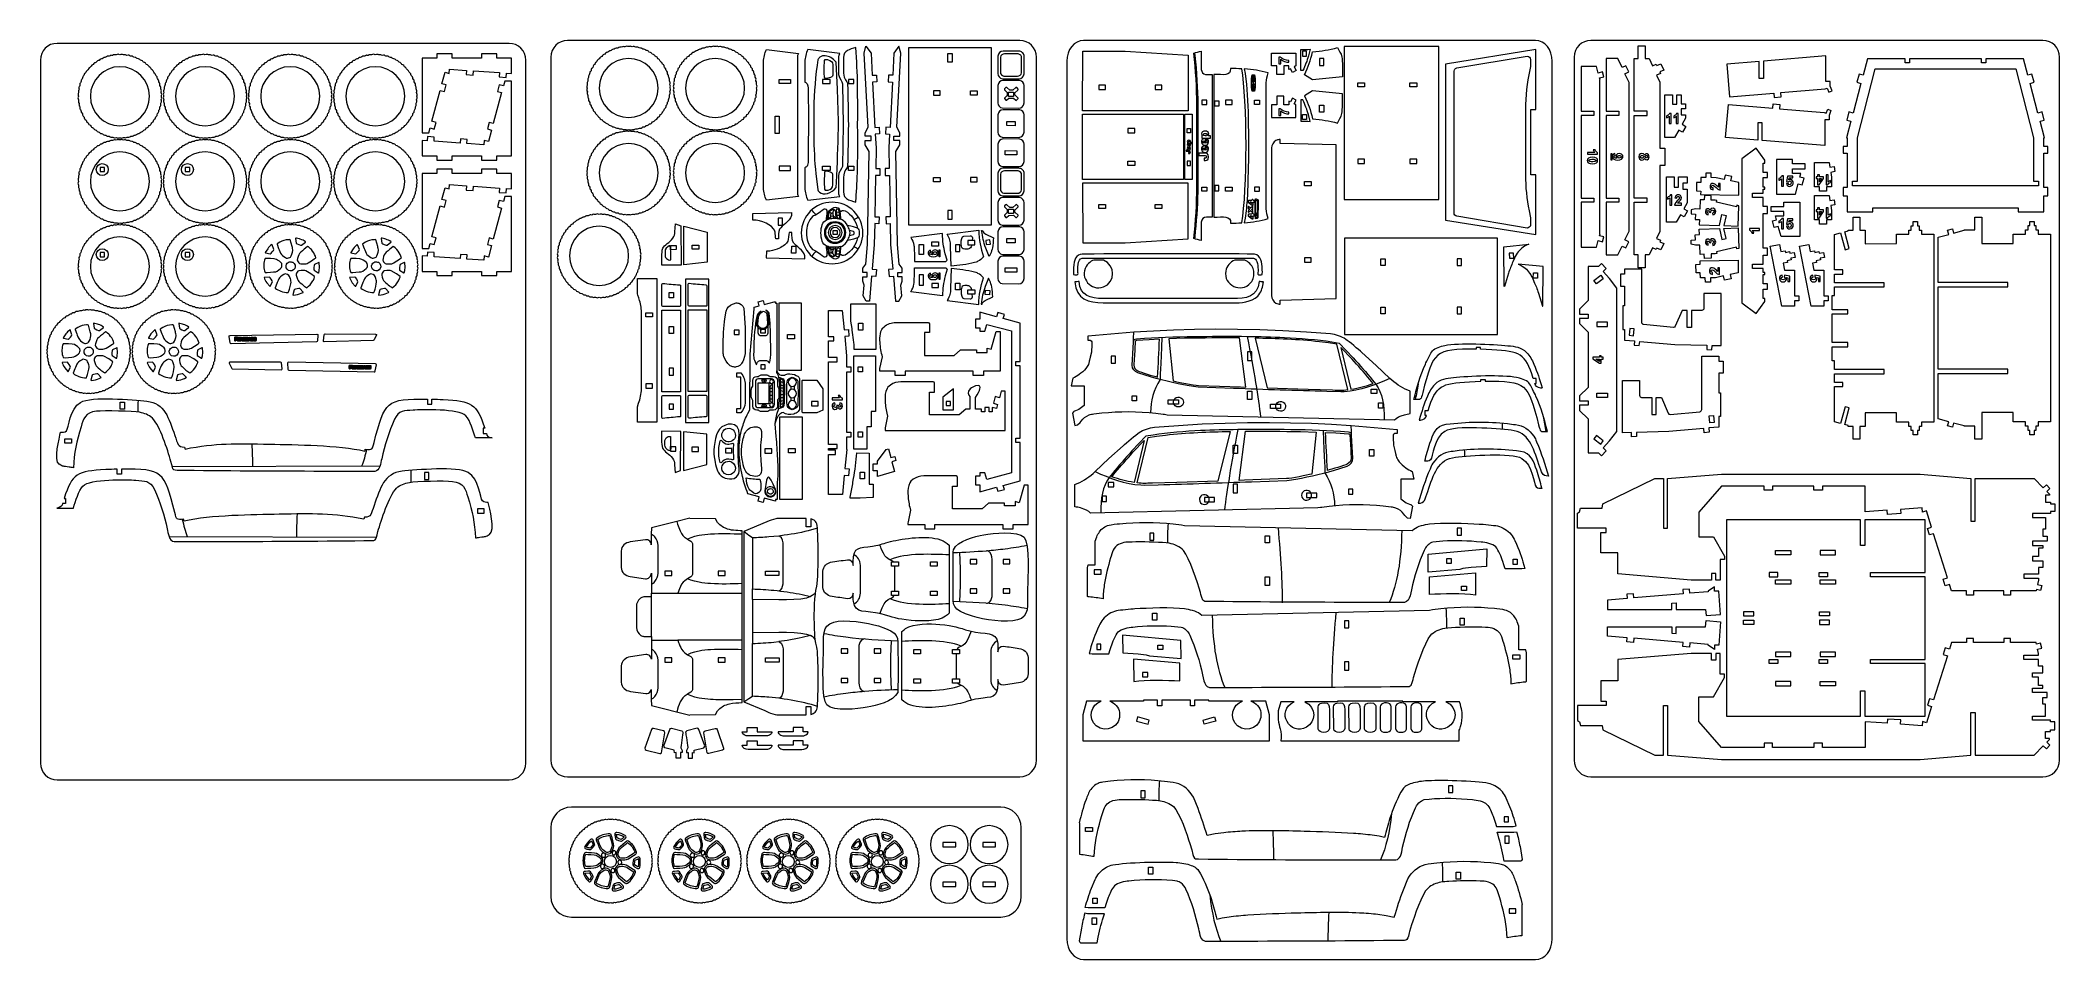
# Model space of a CAD drawing. Header units: centimetres. Extents: x -115 to 36, y 62 to 130.
import ezdxf

# ---------------------------------------------------------------- set-up
doc = ezdxf.new("R2010")
doc.units = ezdxf.units.CM
doc.header["$MEASUREMENT"] = 0
doc.layers.add('Camada 1', color=7, linetype='Continuous')

msp = doc.modelspace()

# ---------------------------------------------------------------- linework, layer by layer
at = {"layer": 'Camada 1', "lineweight": 9}
for points, knots in [([(-114.586, 128.83106), (-114.586, 129.51825), (-114.02377, 130.08052), (-113.33658, 130.08052), (-113.33658, 130.08052), (-113.33658, 130.08052), (-79.60186, 130.08052), (-79.60186, 130.08052), (-79.60186, 130.08052), (-78.91467, 130.08052), (-78.3524, 129.51825), (-78.3524, 128.83106), (-78.3524, 128.83106), (-78.3524, 128.83106), (-78.3524, 76.35485), (-78.3524, 76.35485), (-78.3524, 76.35485), (-78.3524, 75.66762), (-78.91467, 75.1054), (-79.60186, 75.1054), (-79.60186, 75.1054), (-79.60186, 75.1054), (-113.33658, 75.1054), (-113.33658, 75.1054), (-113.33658, 75.1054), (-114.02377, 75.1054), (-114.586, 75.66762), (-114.586, 76.35485), (-114.586, 76.35485), (-114.586, 76.35485), (-114.586, 128.83106), (-114.586, 128.83106)], [0, 0, 0, 0, 0.111111111, 0.111111111, 0.111111111, 0.111111111, 0.222222222, 0.222222222, 0.222222222, 0.222222222, 0.333333333, 0.333333333, 0.333333333, 0.333333333, 0.444444444, 0.444444444, 0.444444444, 0.444444444, 0.555555556, 0.555555556, 0.555555556, 0.555555556, 0.666666667, 0.666666667, 0.666666667, 0.666666667, 0.777777778, 0.777777778, 0.777777778, 0.777777778, 1, 1, 1, 1]), ([(-76.48531, 129.0524), (-76.48531, 129.73959), (-75.92308, 130.30186), (-75.23589, 130.30186), (-75.23589, 130.30186), (-75.23589, 130.30186), (-41.50117, 130.30186), (-41.50117, 130.30186), (-41.50117, 130.30186), (-40.81398, 130.30186), (-40.25171, 129.73959), (-40.25171, 129.0524), (-40.25171, 129.0524), (-40.25171, 129.0524), (-40.25171, 76.57619), (-40.25171, 76.57619), (-40.25171, 76.57619), (-40.25171, 75.88896), (-40.81398, 75.32674), (-41.50117, 75.32674), (-41.50117, 75.32674), (-41.50117, 75.32674), (-75.23589, 75.32674), (-75.23589, 75.32674), (-75.23589, 75.32674), (-75.92308, 75.32674), (-76.48531, 75.88896), (-76.48531, 76.57619), (-76.48531, 76.57619), (-76.48531, 76.57619), (-76.48531, 129.0524), (-76.48531, 129.0524)], [0, 0, 0, 0, 0.111111111, 0.111111111, 0.111111111, 0.111111111, 0.222222222, 0.222222222, 0.222222222, 0.222222222, 0.333333333, 0.333333333, 0.333333333, 0.333333333, 0.444444444, 0.444444444, 0.444444444, 0.444444444, 0.555555556, 0.555555556, 0.555555556, 0.555555556, 0.666666667, 0.666666667, 0.666666667, 0.666666667, 0.777777778, 0.777777778, 0.777777778, 0.777777778, 1, 1, 1, 1]), ([(-73.58317, 127.87511), (-73.59274, 127.9891), (-73.47245, 127.98107), (-73.47571, 128.1241), (-73.47571, 128.1241), (-73.47845, 128.24418), (-73.35356, 128.22051), (-73.33993, 128.3657), (-73.33993, 128.3657), (-73.32928, 128.47913), (-73.21619, 128.44895), (-73.19128, 128.58699), (-73.19128, 128.58699), (-73.17086, 128.70013), (-73.05693, 128.66), (-73.0231, 128.79949), (-73.0231, 128.79949), (-72.99472, 128.91654), (-72.88005, 128.86103), (-72.82942, 128.99787), (-72.82942, 128.99787), (-72.78989, 129.10471), (-72.68834, 129.04629), (-72.62855, 129.17324), (-72.62855, 129.17324), (-72.57963, 129.27711), (-72.47974, 129.20907), (-72.41106, 129.33499), (-72.41106, 129.33499), (-72.35356, 129.44041), (-72.25698, 129.35782), (-72.17255, 129.47662), (-72.17255, 129.47662), (-72.10675, 129.56921), (-72.0238, 129.48717), (-71.93315, 129.59401), (-71.93315, 129.59401), (-71.85895, 129.68146), (-71.78024, 129.58997), (-71.68128, 129.69377), (-71.68128, 129.69377), (-71.59817, 129.78094), (-71.52664, 129.67558), (-71.41436, 129.76875), (-71.41436, 129.76875), (-71.32688, 129.84134), (-71.26793, 129.74054), (-71.15263, 129.8203), (-71.15263, 129.8203), (-71.05841, 129.88548), (-71.00592, 129.77699), (-70.88347, 129.85155), (-70.88347, 129.85155), (-70.78076, 129.91409), (-70.73879, 129.79388), (-70.60635, 129.85476), (-70.60635, 129.85476), (-70.50338, 129.9021), (-70.47142, 129.78966), (-70.34023, 129.83679), (-70.34023, 129.83679), (-70.23232, 129.87555), (-70.20947, 129.75712), (-70.07199, 129.79738), (-70.07199, 129.79738), (-69.95661, 129.83117), (-69.94733, 129.70427), (-69.8035, 129.72879), (-69.8035, 129.72879), (-69.69125, 129.74792), (-69.69088, 129.63075), (-69.55121, 129.64247), (-69.55121, 129.64247), (-69.43702, 129.65205), (-69.44542, 129.53181), (-69.30226, 129.53506), (-69.30226, 129.53506), (-69.1821, 129.53779), (-69.20582, 129.41283), (-69.06062, 129.39927), (-69.06062, 129.39927), (-68.94721, 129.38868), (-68.97736, 129.27549), (-68.83932, 129.25063), (-68.83932, 129.25063), (-68.72626, 129.23027), (-68.76627, 129.11623), (-68.62678, 129.0824), (-68.62678, 129.0824), (-68.50977, 129.05402), (-68.56519, 128.93929), (-68.42845, 128.88872), (-68.42845, 128.88872), (-68.32155, 128.84918), (-68.38013, 128.74772), (-68.25308, 128.68789), (-68.25308, 128.68789), (-68.14921, 128.63897), (-68.21723, 128.53905), (-68.09132, 128.47036), (-68.09132, 128.47036), (-67.98586, 128.41283), (-68.06859, 128.31647), (-67.94966, 128.2319), (-67.94966, 128.2319), (-67.85715, 128.16612), (-67.93913, 128.08308), (-67.83231, 127.99246), (-67.83231, 127.99246), (-67.74482, 127.91823), (-67.83637, 127.83956), (-67.73255, 127.74059), (-67.73255, 127.74059), (-67.64543, 127.65754), (-67.75068, 127.58584), (-67.65757, 127.47366), (-67.65757, 127.47366), (-67.585, 127.38623), (-67.68576, 127.32723), (-67.60602, 127.21194), (-67.60602, 127.21194), (-67.54084, 127.1177), (-67.64932, 127.06516), (-67.57481, 126.94282), (-67.57481, 126.94282), (-67.5122, 126.84002), (-67.63252, 126.79826), (-67.57156, 126.66566), (-67.57156, 126.66566), (-67.52425, 126.56275), (-67.63665, 126.53065), (-67.58953, 126.39949), (-67.58953, 126.39949), (-67.55084, 126.29179), (-67.66905, 126.26875), (-67.6289, 126.13126), (-67.6289, 126.13126), (-67.59521, 126.0159), (-67.72205, 126.00667), (-67.69753, 125.86285), (-67.69753, 125.86285), (-67.67839, 125.75058), (-67.79556, 125.7503), (-67.78384, 125.61051), (-67.78384, 125.61051), (-67.77428, 125.49649), (-67.89446, 125.50455), (-67.89126, 125.36156), (-67.89126, 125.36156), (-67.88857, 125.24135), (-68.01349, 125.26511), (-68.02705, 125.11997), (-68.02705, 125.11997), (-68.03765, 125.0065), (-68.15073, 125.03684), (-68.17569, 124.89863), (-68.17569, 124.89863), (-68.1961, 124.7856), (-68.31012, 124.82551), (-68.34391, 124.68613), (-68.34391, 124.68613), (-68.37229, 124.56903), (-68.48688, 124.62473), (-68.53755, 124.4878), (-68.53755, 124.4878), (-68.57709, 124.38095), (-68.67851, 124.43949), (-68.73842, 124.31242), (-68.73842, 124.31242), (-68.78742, 124.20849), (-68.88722, 124.27663), (-68.95596, 124.15067), (-68.95596, 124.15067), (-69.01353, 124.04518), (-69.10986, 124.12797), (-69.19442, 124.009), (-69.19442, 124.009), (-69.26016, 123.91651), (-69.34313, 123.99852), (-69.43386, 123.89165), (-69.43386, 123.89165), (-69.50813, 123.80418), (-69.58663, 123.89575), (-69.68573, 123.79185), (-69.68573, 123.79185), (-69.76869, 123.70487), (-69.84048, 123.81001), (-69.95265, 123.71692), (-69.95265, 123.71692), (-70.0401, 123.64434), (-70.09912, 123.74509), (-70.21438, 123.66537), (-70.21438, 123.66537), (-70.30863, 123.60018), (-70.36117, 123.70866), (-70.4835, 123.63416), (-70.4835, 123.63416), (-70.58636, 123.57152), (-70.62804, 123.69186), (-70.76066, 123.6309), (-70.76066, 123.6309), (-70.86361, 123.58357), (-70.89554, 123.69599), (-71.02678, 123.64887), (-71.02678, 123.64887), (-71.13453, 123.61018), (-71.15761, 123.72846), (-71.29502, 123.68825), (-71.29502, 123.68825), (-71.4104, 123.65449), (-71.41953, 123.78135), (-71.56347, 123.75688), (-71.56347, 123.75688), (-71.67583, 123.73778), (-71.67582, 123.85481), (-71.8158, 123.84315), (-71.8158, 123.84315), (-71.92984, 123.83365), (-71.92176, 123.95379), (-72.06476, 123.9506), (-72.06476, 123.9506), (-72.18497, 123.94792), (-72.16113, 124.07275), (-72.30635, 124.08639), (-72.30635, 124.08639), (-72.41981, 124.09704), (-72.38965, 124.2102), (-72.52765, 124.23504), (-72.52765, 124.23504), (-72.64074, 124.25539), (-72.60067, 124.36938), (-72.74019, 124.40326), (-72.74019, 124.40326), (-72.85728, 124.4317), (-72.80166, 124.54625), (-72.93852, 124.59694), (-72.93852, 124.59694), (-73.04555, 124.63658), (-72.98689, 124.73798), (-73.11389, 124.79777), (-73.11389, 124.79777), (-73.21783, 124.84671), (-73.14963, 124.94654), (-73.27565, 125.01526), (-73.27565, 125.01526), (-73.3811, 125.07276), (-73.29839, 125.16923), (-73.41731, 125.25377), (-73.41731, 125.25377), (-73.50987, 125.31957), (-73.42772, 125.40236), (-73.53471, 125.49316), (-73.53471, 125.49316), (-73.62208, 125.56731), (-73.5306, 125.646), (-73.63447, 125.74503), (-73.63447, 125.74503), (-73.72148, 125.82799), (-73.61625, 125.8997), (-73.7094, 126.01196), (-73.7094, 126.01196), (-73.78199, 126.09945), (-73.68119, 126.1585), (-73.76095, 126.27373), (-73.76095, 126.27373), (-73.82615, 126.36793), (-73.71765, 126.42027), (-73.7922, 126.54285), (-73.7922, 126.54285), (-73.85473, 126.64567), (-73.73446, 126.6875), (-73.79542, 126.81997), (-73.79542, 126.81997), (-73.84279, 126.9229), (-73.73031, 126.95489), (-73.77744, 127.08609), (-73.77744, 127.08609), (-73.81617, 127.19391), (-73.69787, 127.21676), (-73.73807, 127.35437), (-73.73807, 127.35437), (-73.77176, 127.46972), (-73.64497, 127.47898), (-73.66944, 127.62282), (-73.66944, 127.62282), (-73.68855, 127.73514), (-73.57148, 127.73527), (-73.58317, 127.87511)], [0, 0, 0, 0, 0.01369863, 0.01369863, 0.01369863, 0.01369863, 0.02739726, 0.02739726, 0.02739726, 0.02739726, 0.04109589, 0.04109589, 0.04109589, 0.04109589, 0.054794521, 0.054794521, 0.054794521, 0.054794521, 0.068493151, 0.068493151, 0.068493151, 0.068493151, 0.082191781, 0.082191781, 0.082191781, 0.082191781, 0.095890411, 0.095890411, 0.095890411, 0.095890411, 0.109589041, 0.109589041, 0.109589041, 0.109589041, 0.123287671, 0.123287671, 0.123287671, 0.123287671, 0.136986301, 0.136986301, 0.136986301, 0.136986301, 0.150684932, 0.150684932, 0.150684932, 0.150684932, 0.164383562, 0.164383562, 0.164383562, 0.164383562, 0.178082192, 0.178082192, 0.178082192, 0.178082192, 0.191780822, 0.191780822, 0.191780822, 0.191780822, 0.205479452, 0.205479452, 0.205479452, 0.205479452, 0.219178082, 0.219178082, 0.219178082, 0.219178082, 0.232876712, 0.232876712, 0.232876712, 0.232876712, 0.246575342, 0.246575342, 0.246575342, 0.246575342, 0.260273973, 0.260273973, 0.260273973, 0.260273973, 0.273972603, 0.273972603, 0.273972603, 0.273972603, 0.287671233, 0.287671233, 0.287671233, 0.287671233, 0.301369863, 0.301369863, 0.301369863, 0.301369863, 0.315068493, 0.315068493, 0.315068493, 0.315068493, 0.328767123, 0.328767123, 0.328767123, 0.328767123, 0.342465753, 0.342465753, 0.342465753, 0.342465753, 0.356164384, 0.356164384, 0.356164384, 0.356164384, 0.369863014, 0.369863014, 0.369863014, 0.369863014, 0.383561644, 0.383561644, 0.383561644, 0.383561644, 0.397260274, 0.397260274, 0.397260274, 0.397260274, 0.410958904, 0.410958904, 0.410958904, 0.410958904, 0.424657534, 0.424657534, 0.424657534, 0.424657534, 0.438356164, 0.438356164, 0.438356164, 0.438356164, 0.452054795, 0.452054795, 0.452054795, 0.452054795, 0.465753425, 0.465753425, 0.465753425, 0.465753425, 0.479452055, 0.479452055, 0.479452055, 0.479452055, 0.493150685, 0.493150685, 0.493150685, 0.493150685, 0.506849315, 0.506849315, 0.506849315, 0.506849315, 0.520547945, 0.520547945, 0.520547945, 0.520547945, 0.534246575, 0.534246575, 0.534246575, 0.534246575, 0.547945205, 0.547945205, 0.547945205, 0.547945205, 0.561643836, 0.561643836, 0.561643836, 0.561643836, 0.575342466, 0.575342466, 0.575342466, 0.575342466, 0.589041096, 0.589041096, 0.589041096, 0.589041096, 0.602739726, 0.602739726, 0.602739726, 0.602739726, 0.616438356, 0.616438356, 0.616438356, 0.616438356, 0.630136986, 0.630136986, 0.630136986, 0.630136986, 0.643835616, 0.643835616, 0.643835616, 0.643835616, 0.657534247, 0.657534247, 0.657534247, 0.657534247, 0.671232877, 0.671232877, 0.671232877, 0.671232877, 0.684931507, 0.684931507, 0.684931507, 0.684931507, 0.698630137, 0.698630137, 0.698630137, 0.698630137, 0.712328767, 0.712328767, 0.712328767, 0.712328767, 0.726027397, 0.726027397, 0.726027397, 0.726027397, 0.739726027, 0.739726027, 0.739726027, 0.739726027, 0.753424658, 0.753424658, 0.753424658, 0.753424658, 0.767123288, 0.767123288, 0.767123288, 0.767123288, 0.780821918, 0.780821918, 0.780821918, 0.780821918, 0.794520548, 0.794520548, 0.794520548, 0.794520548, 0.808219178, 0.808219178, 0.808219178, 0.808219178, 0.821917808, 0.821917808, 0.821917808, 0.821917808, 0.835616438, 0.835616438, 0.835616438, 0.835616438, 0.849315068, 0.849315068, 0.849315068, 0.849315068, 0.863013699, 0.863013699, 0.863013699, 0.863013699, 0.876712329, 0.876712329, 0.876712329, 0.876712329, 0.890410959, 0.890410959, 0.890410959, 0.890410959, 0.904109589, 0.904109589, 0.904109589, 0.904109589, 0.917808219, 0.917808219, 0.917808219, 0.917808219, 0.931506849, 0.931506849, 0.931506849, 0.931506849, 0.945205479, 0.945205479, 0.945205479, 0.945205479, 0.95890411, 0.95890411, 0.95890411, 0.95890411, 0.97260274, 0.97260274, 0.97260274, 0.97260274, 1, 1, 1, 1]), ([(-67.12853, 127.87511), (-67.1381, 127.9891), (-67.01781, 127.98107), (-67.02107, 128.1241), (-67.02107, 128.1241), (-67.02381, 128.24418), (-66.89892, 128.22051), (-66.88529, 128.3657), (-66.88529, 128.3657), (-66.87464, 128.47913), (-66.76155, 128.44895), (-66.73664, 128.58699), (-66.73664, 128.58699), (-66.71622, 128.70013), (-66.60229, 128.66), (-66.56846, 128.79949), (-66.56846, 128.79949), (-66.54008, 128.91654), (-66.42541, 128.86103), (-66.37478, 128.99787), (-66.37478, 128.99787), (-66.33525, 129.10471), (-66.2337, 129.04629), (-66.17391, 129.17324), (-66.17391, 129.17324), (-66.12499, 129.27711), (-66.0251, 129.20907), (-65.95642, 129.33499), (-65.95642, 129.33499), (-65.89892, 129.44041), (-65.80234, 129.35782), (-65.71791, 129.47662), (-65.71791, 129.47662), (-65.65211, 129.56921), (-65.56916, 129.48717), (-65.47851, 129.59401), (-65.47851, 129.59401), (-65.40431, 129.68146), (-65.3256, 129.58997), (-65.22664, 129.69377), (-65.22664, 129.69377), (-65.14353, 129.78094), (-65.072, 129.67558), (-64.95972, 129.76875), (-64.95972, 129.76875), (-64.87224, 129.84134), (-64.81329, 129.74054), (-64.69799, 129.8203), (-64.69799, 129.8203), (-64.60377, 129.88548), (-64.55128, 129.77699), (-64.42883, 129.85155), (-64.42883, 129.85155), (-64.32612, 129.91409), (-64.28415, 129.79388), (-64.15171, 129.85476), (-64.15171, 129.85476), (-64.04874, 129.9021), (-64.01678, 129.78966), (-63.88559, 129.83679), (-63.88559, 129.83679), (-63.77768, 129.87555), (-63.75483, 129.75712), (-63.61735, 129.79738), (-63.61735, 129.79738), (-63.50197, 129.83117), (-63.49269, 129.70427), (-63.34886, 129.72879), (-63.34886, 129.72879), (-63.23661, 129.74792), (-63.23624, 129.63075), (-63.09657, 129.64247), (-63.09657, 129.64247), (-62.98238, 129.65205), (-62.99078, 129.53181), (-62.84762, 129.53506), (-62.84762, 129.53506), (-62.72746, 129.53779), (-62.75118, 129.41283), (-62.60598, 129.39927), (-62.60598, 129.39927), (-62.49257, 129.38868), (-62.52272, 129.27549), (-62.38468, 129.25063), (-62.38468, 129.25063), (-62.27162, 129.23027), (-62.31163, 129.11623), (-62.17214, 129.0824), (-62.17214, 129.0824), (-62.05513, 129.05402), (-62.11055, 128.93929), (-61.97381, 128.88872), (-61.97381, 128.88872), (-61.86691, 128.84918), (-61.92549, 128.74772), (-61.79844, 128.68789), (-61.79844, 128.68789), (-61.69457, 128.63897), (-61.76259, 128.53905), (-61.63668, 128.47036), (-61.63668, 128.47036), (-61.53122, 128.41283), (-61.61395, 128.31647), (-61.49502, 128.2319), (-61.49502, 128.2319), (-61.40251, 128.16612), (-61.48449, 128.08308), (-61.37767, 127.99246), (-61.37767, 127.99246), (-61.29018, 127.91823), (-61.38173, 127.83956), (-61.27791, 127.74059), (-61.27791, 127.74059), (-61.19079, 127.65754), (-61.29604, 127.58584), (-61.20293, 127.47366), (-61.20293, 127.47366), (-61.13036, 127.38623), (-61.23112, 127.32723), (-61.15138, 127.21194), (-61.15138, 127.21194), (-61.0862, 127.1177), (-61.19468, 127.06516), (-61.12017, 126.94282), (-61.12017, 126.94282), (-61.05756, 126.84002), (-61.17788, 126.79826), (-61.11692, 126.66566), (-61.11692, 126.66566), (-61.06961, 126.56275), (-61.18201, 126.53065), (-61.13489, 126.39949), (-61.13489, 126.39949), (-61.0962, 126.29179), (-61.21441, 126.26875), (-61.17426, 126.13126), (-61.17426, 126.13126), (-61.14057, 126.0159), (-61.26741, 126.00667), (-61.24289, 125.86285), (-61.24289, 125.86285), (-61.22375, 125.75058), (-61.34092, 125.7503), (-61.3292, 125.61051), (-61.3292, 125.61051), (-61.31964, 125.49649), (-61.43982, 125.50455), (-61.43662, 125.36156), (-61.43662, 125.36156), (-61.43393, 125.24135), (-61.55885, 125.26511), (-61.57241, 125.11997), (-61.57241, 125.11997), (-61.58301, 125.0065), (-61.69609, 125.03684), (-61.72105, 124.89863), (-61.72105, 124.89863), (-61.74146, 124.7856), (-61.85548, 124.82551), (-61.88927, 124.68613), (-61.88927, 124.68613), (-61.91765, 124.56903), (-62.03224, 124.62473), (-62.08291, 124.4878), (-62.08291, 124.4878), (-62.12245, 124.38095), (-62.22387, 124.43949), (-62.28378, 124.31242), (-62.28378, 124.31242), (-62.33278, 124.20849), (-62.43258, 124.27663), (-62.50132, 124.15067), (-62.50132, 124.15067), (-62.55889, 124.04518), (-62.65522, 124.12797), (-62.73978, 124.009), (-62.73978, 124.009), (-62.80552, 123.91651), (-62.88849, 123.99852), (-62.97922, 123.89165), (-62.97922, 123.89165), (-63.05349, 123.80418), (-63.13199, 123.89575), (-63.23109, 123.79185), (-63.23109, 123.79185), (-63.31405, 123.70487), (-63.38584, 123.81001), (-63.49801, 123.71692), (-63.49801, 123.71692), (-63.58546, 123.64434), (-63.64448, 123.74509), (-63.75974, 123.66537), (-63.75974, 123.66537), (-63.85399, 123.60018), (-63.90653, 123.70866), (-64.02886, 123.63416), (-64.02886, 123.63416), (-64.13172, 123.57152), (-64.1734, 123.69186), (-64.30602, 123.6309), (-64.30602, 123.6309), (-64.40897, 123.58357), (-64.4409, 123.69599), (-64.57214, 123.64887), (-64.57214, 123.64887), (-64.67989, 123.61018), (-64.70297, 123.72846), (-64.84038, 123.68825), (-64.84038, 123.68825), (-64.95576, 123.65449), (-64.96489, 123.78135), (-65.10883, 123.75688), (-65.10883, 123.75688), (-65.22119, 123.73778), (-65.22118, 123.85481), (-65.36116, 123.84315), (-65.36116, 123.84315), (-65.4752, 123.83365), (-65.46712, 123.95379), (-65.61012, 123.9506), (-65.61012, 123.9506), (-65.73033, 123.94792), (-65.70649, 124.07275), (-65.85171, 124.08639), (-65.85171, 124.08639), (-65.96517, 124.09704), (-65.93501, 124.2102), (-66.07301, 124.23504), (-66.07301, 124.23504), (-66.1861, 124.25539), (-66.14603, 124.36938), (-66.28555, 124.40326), (-66.28555, 124.40326), (-66.40264, 124.4317), (-66.34702, 124.54625), (-66.48388, 124.59694), (-66.48388, 124.59694), (-66.59091, 124.63658), (-66.53225, 124.73798), (-66.65925, 124.79777), (-66.65925, 124.79777), (-66.76319, 124.84671), (-66.69499, 124.94654), (-66.82101, 125.01526), (-66.82101, 125.01526), (-66.92646, 125.07276), (-66.84375, 125.16923), (-66.96267, 125.25377), (-66.96267, 125.25377), (-67.05523, 125.31957), (-66.97308, 125.40236), (-67.08007, 125.49316), (-67.08007, 125.49316), (-67.16744, 125.56731), (-67.07596, 125.646), (-67.17983, 125.74503), (-67.17983, 125.74503), (-67.26684, 125.82799), (-67.16161, 125.8997), (-67.25476, 126.01196), (-67.25476, 126.01196), (-67.32735, 126.09945), (-67.22655, 126.1585), (-67.30631, 126.27373), (-67.30631, 126.27373), (-67.37151, 126.36793), (-67.26301, 126.42027), (-67.33756, 126.54285), (-67.33756, 126.54285), (-67.40009, 126.64567), (-67.27982, 126.6875), (-67.34078, 126.81997), (-67.34078, 126.81997), (-67.38815, 126.9229), (-67.27567, 126.95489), (-67.3228, 127.08609), (-67.3228, 127.08609), (-67.36153, 127.19391), (-67.24323, 127.21676), (-67.28343, 127.35437), (-67.28343, 127.35437), (-67.31712, 127.46972), (-67.19033, 127.47898), (-67.2148, 127.62282), (-67.2148, 127.62282), (-67.23391, 127.73514), (-67.11684, 127.73527), (-67.12853, 127.87511)], [0, 0, 0, 0, 0.01369863, 0.01369863, 0.01369863, 0.01369863, 0.02739726, 0.02739726, 0.02739726, 0.02739726, 0.04109589, 0.04109589, 0.04109589, 0.04109589, 0.054794521, 0.054794521, 0.054794521, 0.054794521, 0.068493151, 0.068493151, 0.068493151, 0.068493151, 0.082191781, 0.082191781, 0.082191781, 0.082191781, 0.095890411, 0.095890411, 0.095890411, 0.095890411, 0.109589041, 0.109589041, 0.109589041, 0.109589041, 0.123287671, 0.123287671, 0.123287671, 0.123287671, 0.136986301, 0.136986301, 0.136986301, 0.136986301, 0.150684932, 0.150684932, 0.150684932, 0.150684932, 0.164383562, 0.164383562, 0.164383562, 0.164383562, 0.178082192, 0.178082192, 0.178082192, 0.178082192, 0.191780822, 0.191780822, 0.191780822, 0.191780822, 0.205479452, 0.205479452, 0.205479452, 0.205479452, 0.219178082, 0.219178082, 0.219178082, 0.219178082, 0.232876712, 0.232876712, 0.232876712, 0.232876712, 0.246575342, 0.246575342, 0.246575342, 0.246575342, 0.260273973, 0.260273973, 0.260273973, 0.260273973, 0.273972603, 0.273972603, 0.273972603, 0.273972603, 0.287671233, 0.287671233, 0.287671233, 0.287671233, 0.301369863, 0.301369863, 0.301369863, 0.301369863, 0.315068493, 0.315068493, 0.315068493, 0.315068493, 0.328767123, 0.328767123, 0.328767123, 0.328767123, 0.342465753, 0.342465753, 0.342465753, 0.342465753, 0.356164384, 0.356164384, 0.356164384, 0.356164384, 0.369863014, 0.369863014, 0.369863014, 0.369863014, 0.383561644, 0.383561644, 0.383561644, 0.383561644, 0.397260274, 0.397260274, 0.397260274, 0.397260274, 0.410958904, 0.410958904, 0.410958904, 0.410958904, 0.424657534, 0.424657534, 0.424657534, 0.424657534, 0.438356164, 0.438356164, 0.438356164, 0.438356164, 0.452054795, 0.452054795, 0.452054795, 0.452054795, 0.465753425, 0.465753425, 0.465753425, 0.465753425, 0.479452055, 0.479452055, 0.479452055, 0.479452055, 0.493150685, 0.493150685, 0.493150685, 0.493150685, 0.506849315, 0.506849315, 0.506849315, 0.506849315, 0.520547945, 0.520547945, 0.520547945, 0.520547945, 0.534246575, 0.534246575, 0.534246575, 0.534246575, 0.547945205, 0.547945205, 0.547945205, 0.547945205, 0.561643836, 0.561643836, 0.561643836, 0.561643836, 0.575342466, 0.575342466, 0.575342466, 0.575342466, 0.589041096, 0.589041096, 0.589041096, 0.589041096, 0.602739726, 0.602739726, 0.602739726, 0.602739726, 0.616438356, 0.616438356, 0.616438356, 0.616438356, 0.630136986, 0.630136986, 0.630136986, 0.630136986, 0.643835616, 0.643835616, 0.643835616, 0.643835616, 0.657534247, 0.657534247, 0.657534247, 0.657534247, 0.671232877, 0.671232877, 0.671232877, 0.671232877, 0.684931507, 0.684931507, 0.684931507, 0.684931507, 0.698630137, 0.698630137, 0.698630137, 0.698630137, 0.712328767, 0.712328767, 0.712328767, 0.712328767, 0.726027397, 0.726027397, 0.726027397, 0.726027397, 0.739726027, 0.739726027, 0.739726027, 0.739726027, 0.753424658, 0.753424658, 0.753424658, 0.753424658, 0.767123288, 0.767123288, 0.767123288, 0.767123288, 0.780821918, 0.780821918, 0.780821918, 0.780821918, 0.794520548, 0.794520548, 0.794520548, 0.794520548, 0.808219178, 0.808219178, 0.808219178, 0.808219178, 0.821917808, 0.821917808, 0.821917808, 0.821917808, 0.835616438, 0.835616438, 0.835616438, 0.835616438, 0.849315068, 0.849315068, 0.849315068, 0.849315068, 0.863013699, 0.863013699, 0.863013699, 0.863013699, 0.876712329, 0.876712329, 0.876712329, 0.876712329, 0.890410959, 0.890410959, 0.890410959, 0.890410959, 0.904109589, 0.904109589, 0.904109589, 0.904109589, 0.917808219, 0.917808219, 0.917808219, 0.917808219, 0.931506849, 0.931506849, 0.931506849, 0.931506849, 0.945205479, 0.945205479, 0.945205479, 0.945205479, 0.95890411, 0.95890411, 0.95890411, 0.95890411, 0.97260274, 0.97260274, 0.97260274, 0.97260274, 1, 1, 1, 1]), ([(-58.07043, 120.3124), (-58.07043, 120.3124), (-58.07043, 127.67941), (-58.07043, 127.67941), (-58.07043, 127.67941), (-58.07043, 127.67941), (-58.08552, 127.84907), (-58.08552, 127.84907), (-58.08552, 127.84907), (-58.08552, 127.84907), (-58.08197, 129.11261), (-58.08197, 129.11261), (-58.08197, 129.11261), (-58.07275, 129.20015), (-58.05106, 129.25592), (-58.01659, 129.33302), (-58.01659, 129.33302), (-58.01659, 129.33302), (-60.3837, 129.62844), (-60.3837, 129.62844), (-60.3837, 129.62844), (-60.54223, 129.31737), (-60.60457, 129.04173), (-60.61336, 128.6901), (-60.61336, 128.6901), (-60.61336, 128.6901), (-60.61336, 119.30171), (-60.61336, 119.30171), (-60.61336, 119.30171), (-60.60457, 118.95008), (-60.54223, 118.67444), (-60.3837, 118.36337), (-60.3837, 118.36337), (-60.3837, 118.36337), (-58.01659, 118.65879), (-58.01659, 118.65879), (-58.01659, 118.65879), (-58.07182, 118.78223), (-58.08328, 118.83839), (-58.08633, 118.97714), (-58.08633, 118.97714), (-58.08633, 118.97714), (-58.08552, 120.14274), (-58.08552, 120.14274), (-58.08552, 120.14274), (-58.08552, 120.14274), (-58.07043, 120.3124), (-58.07043, 120.3124)], [0, 0, 0, 0, 0.076923077, 0.076923077, 0.076923077, 0.076923077, 0.153846154, 0.153846154, 0.153846154, 0.153846154, 0.230769231, 0.230769231, 0.230769231, 0.230769231, 0.307692308, 0.307692308, 0.307692308, 0.307692308, 0.384615385, 0.384615385, 0.384615385, 0.384615385, 0.461538462, 0.461538462, 0.461538462, 0.461538462, 0.538461538, 0.538461538, 0.538461538, 0.538461538, 0.615384615, 0.615384615, 0.615384615, 0.615384615, 0.692307692, 0.692307692, 0.692307692, 0.692307692, 0.769230769, 0.769230769, 0.769230769, 0.769230769, 0.846153846, 0.846153846, 0.846153846, 0.846153846, 1, 1, 1, 1]), ([(-57.46257, 127.15706), (-57.46257, 127.15706), (-57.52841, 127.19161), (-57.52841, 127.19161), (-57.52841, 127.19161), (-57.52841, 127.19161), (-57.52841, 128.6901), (-57.52841, 128.6901), (-57.52841, 128.6901), (-57.51962, 129.04169), (-57.45728, 129.31741), (-57.29874, 129.62849), (-57.29874, 129.62849), (-57.29874, 129.62849), (-54.9316, 129.33302), (-54.9316, 129.33302), (-54.9316, 129.33302), (-55.02231, 129.13054), (-55.00049, 129.01852), (-54.99875, 128.79616), (-54.99875, 128.79616), (-54.99727, 128.60295), (-55.00607, 127.83198), (-54.99436, 127.73607), (-54.99436, 127.73607), (-54.95122, 127.38271), (-54.71124, 127.2627), (-54.7013, 127.02723), (-54.7013, 127.02723), (-54.7013, 127.02723), (-54.6423, 123.99595), (-54.6423, 123.99595), (-54.6423, 123.99595), (-54.6423, 123.99595), (-54.70658, 120.91747), (-54.70658, 120.91747), (-54.70658, 120.91747), (-54.7542, 120.67228), (-54.99744, 120.5732), (-55.00057, 120.14274), (-55.00057, 120.14274), (-55.00057, 120.14274), (-55.00138, 118.97714), (-55.00138, 118.97714), (-55.00138, 118.97714), (-55.00358, 118.85201), (-54.98095, 118.76904), (-54.9316, 118.65884), (-54.9316, 118.65884), (-54.9316, 118.65884), (-57.29874, 118.36341), (-57.29874, 118.36341), (-57.29874, 118.36341), (-57.45728, 118.67444), (-57.51962, 118.95012), (-57.52841, 119.30175), (-57.52841, 119.30175), (-57.52841, 119.30175), (-57.52841, 120.80024), (-57.52841, 120.80024), (-57.52841, 120.80024), (-57.44054, 120.84634), (-57.38011, 120.88524), (-57.33537, 120.98526), (-57.33537, 120.98526), (-57.28411, 121.09998), (-57.28153, 121.27485), (-57.28077, 121.39875), (-57.28077, 121.39875), (-57.27557, 122.25755), (-57.28094, 123.10379), (-57.25646, 123.96402), (-57.25646, 123.96402), (-57.25646, 123.96402), (-57.26699, 124.5076), (-57.26699, 124.5076), (-57.26699, 124.5076), (-57.26699, 124.5076), (-57.28077, 126.5931), (-57.28077, 126.5931), (-57.28077, 126.5931), (-57.28196, 126.78661), (-57.27988, 127.03819), (-57.46257, 127.15706)], [0, 0, 0, 0, 0.045454545, 0.045454545, 0.045454545, 0.045454545, 0.090909091, 0.090909091, 0.090909091, 0.090909091, 0.136363636, 0.136363636, 0.136363636, 0.136363636, 0.181818182, 0.181818182, 0.181818182, 0.181818182, 0.227272727, 0.227272727, 0.227272727, 0.227272727, 0.272727273, 0.272727273, 0.272727273, 0.272727273, 0.318181818, 0.318181818, 0.318181818, 0.318181818, 0.363636364, 0.363636364, 0.363636364, 0.363636364, 0.409090909, 0.409090909, 0.409090909, 0.409090909, 0.454545455, 0.454545455, 0.454545455, 0.454545455, 0.5, 0.5, 0.5, 0.5, 0.545454545, 0.545454545, 0.545454545, 0.545454545, 0.590909091, 0.590909091, 0.590909091, 0.590909091, 0.636363636, 0.636363636, 0.636363636, 0.636363636, 0.681818182, 0.681818182, 0.681818182, 0.681818182, 0.727272727, 0.727272727, 0.727272727, 0.727272727, 0.772727273, 0.772727273, 0.772727273, 0.772727273, 0.818181818, 0.818181818, 0.818181818, 0.818181818, 0.863636364, 0.863636364, 0.863636364, 0.863636364, 0.909090909, 0.909090909, 0.909090909, 0.909090909, 1, 1, 1, 1]), ([(-54.63524, 120.25578), (-54.59163, 120.61305), (-54.3521, 120.7264), (-54.34218, 120.96462), (-54.34218, 120.96462), (-54.32252, 121.97506), (-54.30285, 122.9855), (-54.28319, 123.99595), (-54.28319, 123.99595), (-54.30285, 125.00635), (-54.32252, 126.01679), (-54.34218, 127.02723), (-54.34218, 127.02723), (-54.35322, 127.28739), (-54.63816, 127.397), (-54.64146, 127.84911), (-54.64146, 127.84911), (-54.64171, 128.23766), (-54.64197, 128.62616), (-54.64226, 129.01471), (-54.64226, 129.01471), (-54.64738, 129.57026), (-54.1869, 129.61081), (-53.73534, 129.768), (-53.73534, 129.768), (-53.65694, 128.77007), (-53.61461, 127.88189), (-53.59545, 126.87973), (-53.59545, 126.87973), (-53.59228, 126.1747), (-53.58907, 125.46966), (-53.58589, 124.76463), (-53.58589, 124.76463), (-53.58894, 124.5084), (-53.59203, 124.25217), (-53.59511, 123.99595), (-53.59511, 123.99595), (-53.59203, 123.73968), (-53.58894, 123.48345), (-53.58589, 123.22723), (-53.58589, 123.22723), (-53.57422, 121.77643), (-53.59287, 120.1844), (-53.695, 118.73783), (-53.695, 118.73783), (-53.70845, 118.56652), (-53.72189, 118.39521), (-53.73534, 118.2239), (-53.73534, 118.2239), (-53.9209, 118.28847), (-54.28412, 118.3829), (-54.4268, 118.48998), (-54.4268, 118.48998), (-54.67318, 118.67478), (-54.64163, 118.94044), (-54.63968, 119.19569), (-54.63968, 119.19569), (-54.63816, 119.38891), (-54.64696, 120.15991), (-54.63524, 120.25578)], [0, 0, 0, 0, 0.0625, 0.0625, 0.0625, 0.0625, 0.125, 0.125, 0.125, 0.125, 0.1875, 0.1875, 0.1875, 0.1875, 0.25, 0.25, 0.25, 0.25, 0.3125, 0.3125, 0.3125, 0.3125, 0.375, 0.375, 0.375, 0.375, 0.4375, 0.4375, 0.4375, 0.4375, 0.5, 0.5, 0.5, 0.5, 0.5625, 0.5625, 0.5625, 0.5625, 0.625, 0.625, 0.625, 0.625, 0.6875, 0.6875, 0.6875, 0.6875, 0.75, 0.75, 0.75, 0.75, 0.8125, 0.8125, 0.8125, 0.8125, 0.875, 0.875, 0.875, 0.875, 1, 1, 1, 1]), ([(-52.59216, 123.15259), (-52.59216, 123.15259), (-52.59216, 122.83399), (-52.59216, 122.83399), (-52.59216, 122.83399), (-52.59216, 122.83399), (-53.03818, 122.83399), (-53.03818, 122.83399), (-53.03818, 122.83399), (-53.03818, 122.83399), (-53.03818, 122.51538), (-53.03818, 122.51538), (-53.03818, 122.51538), (-53.03818, 122.51538), (-52.73472, 121.99841), (-52.73472, 121.99841), (-52.73472, 121.99841), (-52.73472, 121.99841), (-52.85782, 115.07573), (-52.85782, 115.07573), (-52.85782, 115.07573), (-52.85782, 115.07573), (-52.98452, 113.59119), (-52.98452, 113.59119), (-52.98452, 113.59119), (-52.98452, 113.59119), (-53.20273, 113.2903), (-53.20273, 113.2903), (-53.20273, 113.2903), (-53.20273, 113.2903), (-53.20273, 112.9717), (-53.20273, 112.9717), (-53.20273, 112.9717), (-53.20273, 112.9717), (-52.87338, 112.9717), (-52.87338, 112.9717), (-52.87338, 112.9717), (-52.87338, 112.9717), (-52.87338, 112.6531), (-52.87338, 112.6531), (-52.87338, 112.6531), (-52.87338, 112.6531), (-53.20273, 112.6531), (-53.20273, 112.6531), (-53.20273, 112.6531), (-53.20273, 112.6531), (-53.20273, 112.3345), (-53.20273, 112.3345), (-53.20273, 112.3345), (-53.20273, 112.3345), (-53.11828, 112.02372), (-53.11828, 112.02372), (-53.11828, 112.02372), (-53.11828, 112.02372), (-53.18522, 111.23918), (-53.18522, 111.23918), (-53.18522, 111.23918), (-53.18522, 111.23918), (-52.9638, 110.84691), (-52.9638, 110.84691), (-52.9638, 110.84691), (-52.9638, 110.84691), (-52.70892, 110.84691), (-52.70892, 110.84691), (-52.70892, 110.84691), (-52.70892, 110.84691), (-52.55017, 112.70736), (-52.55017, 112.70736), (-52.55017, 112.70736), (-52.55017, 112.70736), (-52.23271, 112.68025), (-52.23271, 112.68025), (-52.23271, 112.68025), (-52.23271, 112.68025), (-52.18937, 113.18818), (-52.18937, 113.18818), (-52.18937, 113.18818), (-52.18937, 113.18818), (-52.50683, 113.21528), (-52.50683, 113.21528), (-52.50683, 113.21528), (-52.50683, 113.21528), (-52.34808, 115.07573), (-52.34808, 115.07573), (-52.34808, 115.07573), (-52.34808, 115.07573), (-52.32059, 116.62247), (-52.32059, 116.62247), (-52.32059, 116.62247), (-52.32059, 116.62247), (-52.00203, 116.61681), (-52.00203, 116.61681), (-52.00203, 116.61681), (-52.00203, 116.61681), (-51.99294, 117.12647), (-51.99294, 117.12647), (-51.99294, 117.12647), (-51.99294, 117.12647), (-52.3115, 117.13213), (-52.3115, 117.13213), (-52.3115, 117.13213), (-52.3115, 117.13213), (-52.25648, 120.22563), (-52.25648, 120.22563), (-52.25648, 120.22563), (-52.25648, 120.22563), (-51.93792, 120.21996), (-51.93792, 120.21996), (-51.93792, 120.21996), (-51.93792, 120.21996), (-51.92887, 120.72966), (-51.92887, 120.72966), (-51.92887, 120.72966), (-51.92887, 120.72966), (-52.24743, 120.73533), (-52.24743, 120.73533), (-52.24743, 120.73533), (-52.24743, 120.73533), (-52.2199, 122.28208), (-52.2199, 122.28208), (-52.2199, 122.28208), (-52.2199, 122.28208), (-52.27327, 123.30017), (-52.27327, 123.30017), (-52.27327, 123.30017), (-52.27327, 123.30017), (-51.95509, 123.31688), (-51.95509, 123.31688), (-51.95509, 123.31688), (-51.95509, 123.31688), (-51.98177, 123.82591), (-51.98177, 123.82591), (-51.98177, 123.82591), (-51.98177, 123.82591), (-52.29995, 123.80924), (-52.29995, 123.80924), (-52.29995, 123.80924), (-52.29995, 123.80924), (-52.47718, 127.19093), (-52.47718, 127.19093), (-52.47718, 127.19093), (-52.47718, 127.19093), (-52.159, 127.20759), (-52.159, 127.20759), (-52.159, 127.20759), (-52.159, 127.20759), (-52.18569, 127.71666), (-52.18569, 127.71666), (-52.18569, 127.71666), (-52.18569, 127.71666), (-52.50387, 127.7), (-52.50387, 127.7), (-52.50387, 127.7), (-52.50387, 127.7), (-52.59073, 129.35805), (-52.59073, 129.35805), (-52.59073, 129.35805), (-52.59073, 129.35805), (-52.96989, 129.87017), (-52.96989, 129.87017), (-52.96989, 129.87017), (-52.96989, 129.87017), (-53.10052, 129.35805), (-53.10052, 129.35805), (-53.10052, 129.35805), (-53.10052, 129.35805), (-52.81063, 123.82688), (-52.81063, 123.82688), (-52.81063, 123.82688), (-52.81063, 123.82688), (-53.03818, 123.40746), (-53.03818, 123.40746), (-53.03818, 123.40746), (-53.03818, 123.40746), (-53.03818, 123.15259), (-53.03818, 123.15259), (-53.03818, 123.15259), (-53.03818, 123.15259), (-52.59216, 123.15259), (-52.59216, 123.15259)], [0, 0, 0, 0, 0.02173913, 0.02173913, 0.02173913, 0.02173913, 0.043478261, 0.043478261, 0.043478261, 0.043478261, 0.065217391, 0.065217391, 0.065217391, 0.065217391, 0.086956522, 0.086956522, 0.086956522, 0.086956522, 0.108695652, 0.108695652, 0.108695652, 0.108695652, 0.130434783, 0.130434783, 0.130434783, 0.130434783, 0.152173913, 0.152173913, 0.152173913, 0.152173913, 0.173913043, 0.173913043, 0.173913043, 0.173913043, 0.195652174, 0.195652174, 0.195652174, 0.195652174, 0.217391304, 0.217391304, 0.217391304, 0.217391304, 0.239130435, 0.239130435, 0.239130435, 0.239130435, 0.260869565, 0.260869565, 0.260869565, 0.260869565, 0.282608696, 0.282608696, 0.282608696, 0.282608696, 0.304347826, 0.304347826, 0.304347826, 0.304347826, 0.326086957, 0.326086957, 0.326086957, 0.326086957, 0.347826087, 0.347826087, 0.347826087, 0.347826087, 0.369565217, 0.369565217, 0.369565217, 0.369565217, 0.391304348, 0.391304348, 0.391304348, 0.391304348, 0.413043478, 0.413043478, 0.413043478, 0.413043478, 0.434782609, 0.434782609, 0.434782609, 0.434782609, 0.456521739, 0.456521739, 0.456521739, 0.456521739, 0.47826087, 0.47826087, 0.47826087, 0.47826087, 0.5, 0.5, 0.5, 0.5, 0.52173913, 0.52173913, 0.52173913, 0.52173913, 0.543478261, 0.543478261, 0.543478261, 0.543478261, 0.565217391, 0.565217391, 0.565217391, 0.565217391, 0.586956522, 0.586956522, 0.586956522, 0.586956522, 0.608695652, 0.608695652, 0.608695652, 0.608695652, 0.630434783, 0.630434783, 0.630434783, 0.630434783, 0.652173913, 0.652173913, 0.652173913, 0.652173913, 0.673913043, 0.673913043, 0.673913043, 0.673913043, 0.695652174, 0.695652174, 0.695652174, 0.695652174, 0.717391304, 0.717391304, 0.717391304, 0.717391304, 0.739130435, 0.739130435, 0.739130435, 0.739130435, 0.760869565, 0.760869565, 0.760869565, 0.760869565, 0.782608696, 0.782608696, 0.782608696, 0.782608696, 0.804347826, 0.804347826, 0.804347826, 0.804347826, 0.826086957, 0.826086957, 0.826086957, 0.826086957, 0.847826087, 0.847826087, 0.847826087, 0.847826087, 0.869565217, 0.869565217, 0.869565217, 0.869565217, 0.891304348, 0.891304348, 0.891304348, 0.891304348, 0.913043478, 0.913043478, 0.913043478, 0.913043478, 0.934782609, 0.934782609, 0.934782609, 0.934782609, 0.956521739, 0.956521739, 0.956521739, 0.956521739, 1, 1, 1, 1]), ([(-50.88548, 123.15259), (-50.88548, 123.15259), (-50.88548, 122.83399), (-50.88548, 122.83399), (-50.88548, 122.83399), (-50.88548, 122.83399), (-50.43947, 122.83399), (-50.43947, 122.83399), (-50.43947, 122.83399), (-50.43947, 122.83399), (-50.43947, 122.51538), (-50.43947, 122.51538), (-50.43947, 122.51538), (-50.43947, 122.51538), (-50.74293, 121.99841), (-50.74293, 121.99841), (-50.74293, 121.99841), (-50.74293, 121.99841), (-50.61983, 115.07573), (-50.61983, 115.07573), (-50.61983, 115.07573), (-50.61983, 115.07573), (-50.49313, 113.59119), (-50.49313, 113.59119), (-50.49313, 113.59119), (-50.49313, 113.59119), (-50.27492, 113.2903), (-50.27492, 113.2903), (-50.27492, 113.2903), (-50.27492, 113.2903), (-50.27492, 112.9717), (-50.27492, 112.9717), (-50.27492, 112.9717), (-50.27492, 112.9717), (-50.60426, 112.9717), (-50.60426, 112.9717), (-50.60426, 112.9717), (-50.60426, 112.9717), (-50.60426, 112.6531), (-50.60426, 112.6531), (-50.60426, 112.6531), (-50.60426, 112.6531), (-50.27492, 112.6531), (-50.27492, 112.6531), (-50.27492, 112.6531), (-50.27492, 112.6531), (-50.27492, 112.3345), (-50.27492, 112.3345), (-50.27492, 112.3345), (-50.27492, 112.3345), (-50.35941, 112.02372), (-50.35941, 112.02372), (-50.35941, 112.02372), (-50.35941, 112.02372), (-50.29247, 111.23918), (-50.29247, 111.23918), (-50.29247, 111.23918), (-50.29247, 111.23918), (-50.51385, 110.84691), (-50.51385, 110.84691), (-50.51385, 110.84691), (-50.51385, 110.84691), (-50.76877, 110.84691), (-50.76877, 110.84691), (-50.76877, 110.84691), (-50.76877, 110.84691), (-50.92748, 112.70736), (-50.92748, 112.70736), (-50.92748, 112.70736), (-50.92748, 112.70736), (-51.24494, 112.68025), (-51.24494, 112.68025), (-51.24494, 112.68025), (-51.24494, 112.68025), (-51.28828, 113.18818), (-51.28828, 113.18818), (-51.28828, 113.18818), (-51.28828, 113.18818), (-50.97082, 113.21528), (-50.97082, 113.21528), (-50.97082, 113.21528), (-50.97082, 113.21528), (-51.12957, 115.07573), (-51.12957, 115.07573), (-51.12957, 115.07573), (-51.12957, 115.07573), (-51.1571, 116.62247), (-51.1571, 116.62247), (-51.1571, 116.62247), (-51.1571, 116.62247), (-51.47562, 116.61681), (-51.47562, 116.61681), (-51.47562, 116.61681), (-51.47562, 116.61681), (-51.48471, 117.12647), (-51.48471, 117.12647), (-51.48471, 117.12647), (-51.48471, 117.12647), (-51.16615, 117.13213), (-51.16615, 117.13213), (-51.16615, 117.13213), (-51.16615, 117.13213), (-51.22117, 120.22563), (-51.22117, 120.22563), (-51.22117, 120.22563), (-51.22117, 120.22563), (-51.53973, 120.21996), (-51.53973, 120.21996), (-51.53973, 120.21996), (-51.53973, 120.21996), (-51.54878, 120.72966), (-51.54878, 120.72966), (-51.54878, 120.72966), (-51.54878, 120.72966), (-51.23022, 120.73533), (-51.23022, 120.73533), (-51.23022, 120.73533), (-51.23022, 120.73533), (-51.25775, 122.28208), (-51.25775, 122.28208), (-51.25775, 122.28208), (-51.25775, 122.28208), (-51.20438, 123.30017), (-51.20438, 123.30017), (-51.20438, 123.30017), (-51.20438, 123.30017), (-51.52256, 123.31688), (-51.52256, 123.31688), (-51.52256, 123.31688), (-51.52256, 123.31688), (-51.49588, 123.82591), (-51.49588, 123.82591), (-51.49588, 123.82591), (-51.49588, 123.82591), (-51.1777, 123.80924), (-51.1777, 123.80924), (-51.1777, 123.80924), (-51.1777, 123.80924), (-51.00051, 127.19093), (-51.00051, 127.19093), (-51.00051, 127.19093), (-51.00051, 127.19093), (-51.31864, 127.20759), (-51.31864, 127.20759), (-51.31864, 127.20759), (-51.31864, 127.20759), (-51.29196, 127.71666), (-51.29196, 127.71666), (-51.29196, 127.71666), (-51.29196, 127.71666), (-50.97382, 127.7), (-50.97382, 127.7), (-50.97382, 127.7), (-50.97382, 127.7), (-50.88692, 129.35805), (-50.88692, 129.35805), (-50.88692, 129.35805), (-50.88692, 129.35805), (-50.50776, 129.87017), (-50.50776, 129.87017), (-50.50776, 129.87017), (-50.50776, 129.87017), (-50.37713, 129.35805), (-50.37713, 129.35805), (-50.37713, 129.35805), (-50.37713, 129.35805), (-50.66702, 123.82688), (-50.66702, 123.82688), (-50.66702, 123.82688), (-50.66702, 123.82688), (-50.43947, 123.40746), (-50.43947, 123.40746), (-50.43947, 123.40746), (-50.43947, 123.40746), (-50.43947, 123.15259), (-50.43947, 123.15259), (-50.43947, 123.15259), (-50.43947, 123.15259), (-50.88548, 123.15259), (-50.88548, 123.15259)], [0, 0, 0, 0, 0.02173913, 0.02173913, 0.02173913, 0.02173913, 0.043478261, 0.043478261, 0.043478261, 0.043478261, 0.065217391, 0.065217391, 0.065217391, 0.065217391, 0.086956522, 0.086956522, 0.086956522, 0.086956522, 0.108695652, 0.108695652, 0.108695652, 0.108695652, 0.130434783, 0.130434783, 0.130434783, 0.130434783, 0.152173913, 0.152173913, 0.152173913, 0.152173913, 0.173913043, 0.173913043, 0.173913043, 0.173913043, 0.195652174, 0.195652174, 0.195652174, 0.195652174, 0.217391304, 0.217391304, 0.217391304, 0.217391304, 0.239130435, 0.239130435, 0.239130435, 0.239130435, 0.260869565, 0.260869565, 0.260869565, 0.260869565, 0.282608696, 0.282608696, 0.282608696, 0.282608696, 0.304347826, 0.304347826, 0.304347826, 0.304347826, 0.326086957, 0.326086957, 0.326086957, 0.326086957, 0.347826087, 0.347826087, 0.347826087, 0.347826087, 0.369565217, 0.369565217, 0.369565217, 0.369565217, 0.391304348, 0.391304348, 0.391304348, 0.391304348, 0.413043478, 0.413043478, 0.413043478, 0.413043478, 0.434782609, 0.434782609, 0.434782609, 0.434782609, 0.456521739, 0.456521739, 0.456521739, 0.456521739, 0.47826087, 0.47826087, 0.47826087, 0.47826087, 0.5, 0.5, 0.5, 0.5, 0.52173913, 0.52173913, 0.52173913, 0.52173913, 0.543478261, 0.543478261, 0.543478261, 0.543478261, 0.565217391, 0.565217391, 0.565217391, 0.565217391, 0.586956522, 0.586956522, 0.586956522, 0.586956522, 0.608695652, 0.608695652, 0.608695652, 0.608695652, 0.630434783, 0.630434783, 0.630434783, 0.630434783, 0.652173913, 0.652173913, 0.652173913, 0.652173913, 0.673913043, 0.673913043, 0.673913043, 0.673913043, 0.695652174, 0.695652174, 0.695652174, 0.695652174, 0.717391304, 0.717391304, 0.717391304, 0.717391304, 0.739130435, 0.739130435, 0.739130435, 0.739130435, 0.760869565, 0.760869565, 0.760869565, 0.760869565, 0.782608696, 0.782608696, 0.782608696, 0.782608696, 0.804347826, 0.804347826, 0.804347826, 0.804347826, 0.826086957, 0.826086957, 0.826086957, 0.826086957, 0.847826087, 0.847826087, 0.847826087, 0.847826087, 0.869565217, 0.869565217, 0.869565217, 0.869565217, 0.891304348, 0.891304348, 0.891304348, 0.891304348, 0.913043478, 0.913043478, 0.913043478, 0.913043478, 0.934782609, 0.934782609, 0.934782609, 0.934782609, 0.956521739, 0.956521739, 0.956521739, 0.956521739, 1, 1, 1, 1]), ([(-43.62764, 129.768), (-43.62764, 129.768), (-49.77488, 129.768), (-49.77488, 129.768), (-49.77488, 129.768), (-49.77488, 129.768), (-49.77488, 116.50547), (-49.77488, 116.50547), (-49.77488, 116.50547), (-49.77488, 116.50547), (-43.62764, 116.50547), (-43.62764, 116.50547), (-43.62764, 116.50547), (-43.62764, 116.50547), (-43.62764, 129.768), (-43.62764, 129.768)], [0, 0, 0, 0, 0.2, 0.2, 0.2, 0.2, 0.4, 0.4, 0.4, 0.4, 0.6, 0.6, 0.6, 0.6, 1, 1, 1, 1]), ([(-37.98462, 128.74245), (-37.98462, 129.60011), (-37.42239, 130.30186), (-36.7352, 130.30186), (-36.7352, 130.30186), (-36.7352, 130.30186), (-3.00048, 130.30186), (-3.00048, 130.30186), (-3.00048, 130.30186), (-2.31329, 130.30186), (-1.75102, 129.60011), (-1.75102, 128.74245), (-1.75102, 128.74245), (-1.75102, 128.74245), (-1.75102, 63.24875), (-1.75102, 63.24875), (-1.75102, 63.24875), (-1.75102, 62.39104), (-2.31329, 61.68936), (-3.00048, 61.68936), (-3.00048, 61.68936), (-3.00048, 61.68936), (-36.7352, 61.68936), (-36.7352, 61.68936), (-36.7352, 61.68936), (-37.42239, 61.68936), (-37.98462, 62.39104), (-37.98462, 63.24875), (-37.98462, 63.24875), (-37.98462, 63.24875), (-37.98462, 128.74245), (-37.98462, 128.74245)], [0, 0, 0, 0, 0.111111111, 0.111111111, 0.111111111, 0.111111111, 0.222222222, 0.222222222, 0.222222222, 0.222222222, 0.333333333, 0.333333333, 0.333333333, 0.333333333, 0.444444444, 0.444444444, 0.444444444, 0.444444444, 0.555555556, 0.555555556, 0.555555556, 0.555555556, 0.666666667, 0.666666667, 0.666666667, 0.666666667, 0.777777778, 0.777777778, 0.777777778, 0.777777778, 1, 1, 1, 1]), ([(-20.35954, 128.04597), (-20.20635, 128.40679), (-20.04922, 128.76852), (-19.94761, 129.1412), (-19.94761, 129.1412), (-19.94761, 129.1412), (-19.82002, 129.64148), (-19.82002, 129.64148), (-19.82002, 129.64148), (-20.04699, 129.62194), (-20.3, 129.61932), (-20.52827, 129.62202), (-20.52827, 129.62202), (-20.52827, 129.62202), (-20.52827, 128.04597), (-20.52827, 128.04597), (-20.52827, 128.04597), (-20.52827, 128.04597), (-20.35954, 128.04597), (-20.35954, 128.04597)], [0, 0, 0, 0, 0.166666667, 0.166666667, 0.166666667, 0.166666667, 0.333333333, 0.333333333, 0.333333333, 0.333333333, 0.5, 0.5, 0.5, 0.5, 0.666666667, 0.666666667, 0.666666667, 0.666666667, 1, 1, 1, 1]), ([(-19.64313, 129.45604), (-19.80838, 128.73399), (-19.95218, 128.38335), (-20.23284, 127.73058), (-20.23284, 127.73058), (-20.23284, 127.73058), (-19.64106, 127.35565), (-19.64106, 127.35565), (-19.64106, 127.35565), (-19.64106, 127.35565), (-17.40526, 127.58397), (-17.40526, 127.58397), (-17.40526, 127.58397), (-17.40526, 127.84535), (-17.40881, 128.83059), (-17.45575, 129.05933), (-17.45575, 129.05933), (-17.52134, 129.37882), (-17.65591, 129.47706), (-17.77351, 129.768), (-17.77351, 129.768), (-18.42027, 129.595), (-18.97476, 129.50438), (-19.64313, 129.45604)], [0, 0, 0, 0, 0.142857143, 0.142857143, 0.142857143, 0.142857143, 0.285714286, 0.285714286, 0.285714286, 0.285714286, 0.428571429, 0.428571429, 0.428571429, 0.428571429, 0.571428571, 0.571428571, 0.571428571, 0.571428571, 0.714285714, 0.714285714, 0.714285714, 0.714285714, 1, 1, 1, 1]), ([(-10.20844, 129.84083), (-10.20844, 129.84083), (-10.20844, 118.41996), (-10.20844, 118.41996), (-10.20844, 118.41996), (-10.20844, 118.41996), (-17.29414, 118.41996), (-17.29414, 118.41996), (-17.29414, 118.41996), (-17.29414, 118.41996), (-17.29414, 129.84083), (-17.29414, 129.84083), (-17.29414, 129.84083), (-17.29414, 129.84083), (-10.20844, 129.84083), (-10.20844, 129.84083)], [0, 0, 0, 0, 0.2, 0.2, 0.2, 0.2, 0.4, 0.4, 0.4, 0.4, 0.6, 0.6, 0.6, 0.6, 1, 1, 1, 1]), ([(-3.34613, 120.26524), (-3.34613, 120.26524), (-2.98545, 120.26524), (-2.98545, 120.26524), (-2.98545, 120.26524), (-2.98545, 120.26524), (-2.98837, 115.80536), (-2.98837, 115.80536), (-2.98837, 115.80536), (-2.98837, 115.80536), (-9.7238, 116.88034), (-9.7238, 116.88034), (-9.7238, 116.88034), (-9.7238, 116.88034), (-9.7238, 128.53511), (-9.7238, 128.53511), (-9.7238, 128.53511), (-9.7238, 128.53511), (-2.98837, 129.61004), (-2.98837, 129.61004), (-2.98837, 129.61004), (-2.98837, 129.61004), (-2.98545, 125.1502), (-2.98545, 125.1502), (-2.98545, 125.1502), (-2.98545, 125.1502), (-3.34613, 125.1502), (-3.34613, 125.1502), (-3.34613, 125.1502), (-3.34613, 125.1502), (-3.34613, 120.26524), (-3.34613, 120.26524)], [0, 0, 0, 0, 0.111111111, 0.111111111, 0.111111111, 0.111111111, 0.222222222, 0.222222222, 0.222222222, 0.222222222, 0.333333333, 0.333333333, 0.333333333, 0.333333333, 0.444444444, 0.444444444, 0.444444444, 0.444444444, 0.555555556, 0.555555556, 0.555555556, 0.555555556, 0.666666667, 0.666666667, 0.666666667, 0.666666667, 0.777777778, 0.777777778, 0.777777778, 0.777777778, 1, 1, 1, 1]), ([(-0.1231, 129.0524), (-0.1231, 129.73959), (0.43913, 130.30186), (1.12632, 130.30186), (1.12632, 130.30186), (1.12632, 130.30186), (34.86104, 130.30186), (34.86104, 130.30186), (34.86104, 130.30186), (35.54823, 130.30186), (36.1105, 129.73959), (36.1105, 129.0524), (36.1105, 129.0524), (36.1105, 129.0524), (36.1105, 76.57619), (36.1105, 76.57619), (36.1105, 76.57619), (36.1105, 75.88896), (35.54823, 75.32674), (34.86104, 75.32674), (34.86104, 75.32674), (34.86104, 75.32674), (1.12632, 75.32674), (1.12632, 75.32674), (1.12632, 75.32674), (0.43913, 75.32674), (-0.1231, 75.88896), (-0.1231, 76.57619), (-0.1231, 76.57619), (-0.1231, 76.57619), (-0.1231, 129.0524), (-0.1231, 129.0524)], [0, 0, 0, 0, 0.111111111, 0.111111111, 0.111111111, 0.111111111, 0.222222222, 0.222222222, 0.222222222, 0.222222222, 0.333333333, 0.333333333, 0.333333333, 0.333333333, 0.444444444, 0.444444444, 0.444444444, 0.444444444, 0.555555556, 0.555555556, 0.555555556, 0.555555556, 0.666666667, 0.666666667, 0.666666667, 0.666666667, 0.777777778, 0.777777778, 0.777777778, 0.777777778, 1, 1, 1, 1]), ([(4.36364, 118.21487), (4.36364, 118.21487), (4.36364, 114.28258), (4.36364, 114.28258), (4.36364, 114.28258), (4.36364, 114.28258), (4.66587, 114.28258), (4.66587, 114.28258), (4.66587, 114.28258), (4.66587, 114.28258), (4.66587, 113.32678), (4.66587, 113.32678), (4.66587, 113.32678), (4.66587, 113.32678), (5.17566, 113.32678), (5.17566, 113.32678), (5.17566, 113.32678), (5.17566, 113.32678), (5.17566, 114.28258), (5.17566, 114.28258), (5.17566, 114.28258), (5.17566, 114.28258), (5.47794, 114.28258), (5.47794, 114.28258), (5.47794, 114.28258), (5.47794, 114.28258), (5.71928, 114.81728), (5.71928, 114.81728), (5.71928, 114.81728), (5.71928, 114.81728), (6.00964, 114.68623), (6.00964, 114.68623), (6.00964, 114.68623), (6.00964, 114.68623), (6.06207, 114.80239), (6.06207, 114.80239), (6.06207, 114.80239), (6.06207, 114.80239), (6.35331, 114.67092), (6.35331, 114.67092), (6.35331, 114.67092), (6.35331, 114.67092), (6.56307, 115.13554), (6.56307, 115.13554), (6.56307, 115.13554), (6.56307, 115.13554), (6.27221, 115.26681), (6.27221, 115.26681), (6.27221, 115.26681), (6.27221, 115.26681), (6.32464, 115.38297), (6.32464, 115.38297), (6.32464, 115.38297), (6.32464, 115.38297), (6.03387, 115.51424), (6.03387, 115.51424), (6.03387, 115.51424), (6.03387, 115.51424), (6.27525, 116.04893), (6.27525, 116.04893), (6.27525, 116.04893), (6.27525, 116.04893), (6.27525, 120.97322), (6.27525, 120.97322), (6.27525, 120.97322), (6.27525, 120.97322), (6.65758, 120.97322), (6.65758, 120.97322), (6.65758, 120.97322), (6.65758, 120.97322), (6.65758, 122.24763), (6.65758, 122.24763), (6.65758, 122.24763), (6.65758, 122.24763), (6.27525, 122.24763), (6.27525, 122.24763), (6.27525, 122.24763), (6.27525, 122.24763), (6.27525, 127.17188), (6.27525, 127.17188), (6.27525, 127.17188), (6.27525, 127.17188), (6.03387, 127.70662), (6.03387, 127.70662), (6.03387, 127.70662), (6.03387, 127.70662), (6.32464, 127.83784), (6.32464, 127.83784), (6.32464, 127.83784), (6.32464, 127.83784), (6.27221, 127.95401), (6.27221, 127.95401), (6.27221, 127.95401), (6.27221, 127.95401), (6.56307, 128.08527), (6.56307, 128.08527), (6.56307, 128.08527), (6.56307, 128.08527), (6.35331, 128.54989), (6.35331, 128.54989), (6.35331, 128.54989), (6.35331, 128.54989), (6.06207, 128.41842), (6.06207, 128.41842), (6.06207, 128.41842), (6.06207, 128.41842), (6.00964, 128.53459), (6.00964, 128.53459), (6.00964, 128.53459), (6.00964, 128.53459), (5.71928, 128.40353), (5.71928, 128.40353), (5.71928, 128.40353), (5.71928, 128.40353), (5.47794, 128.93827), (5.47794, 128.93827), (5.47794, 128.93827), (5.47794, 128.93827), (5.17566, 128.93827), (5.17566, 128.93827), (5.17566, 128.93827), (5.17566, 128.93827), (5.17566, 129.89408), (5.17566, 129.89408), (5.17566, 129.89408), (5.17566, 129.89408), (4.66587, 129.89408), (4.66587, 129.89408), (4.66587, 129.89408), (4.66587, 129.89408), (4.66587, 128.93827), (4.66587, 128.93827), (4.66587, 128.93827), (4.66587, 128.93827), (4.36364, 128.93827), (4.36364, 128.93827), (4.36364, 128.93827), (4.36364, 128.93827), (4.36364, 125.00594), (4.36364, 125.00594), (4.36364, 125.00594), (4.36364, 125.00594), (5.31944, 125.00594), (5.31944, 125.00594), (5.31944, 125.00594), (5.31944, 125.00594), (5.31944, 124.68734), (5.31944, 124.68734), (5.31944, 124.68734), (5.31944, 124.68734), (4.36364, 124.68734), (4.36364, 124.68734), (4.36364, 124.68734), (4.36364, 124.68734), (4.36364, 118.53347), (4.36364, 118.53347), (4.36364, 118.53347), (4.36364, 118.53347), (5.31944, 118.53347), (5.31944, 118.53347), (5.31944, 118.53347), (5.31944, 118.53347), (5.31944, 118.21487), (5.31944, 118.21487), (5.31944, 118.21487), (5.31944, 118.21487), (4.36364, 118.21487), (4.36364, 118.21487)], [0, 0, 0, 0, 0.023255814, 0.023255814, 0.023255814, 0.023255814, 0.046511628, 0.046511628, 0.046511628, 0.046511628, 0.069767442, 0.069767442, 0.069767442, 0.069767442, 0.093023256, 0.093023256, 0.093023256, 0.093023256, 0.11627907, 0.11627907, 0.11627907, 0.11627907, 0.139534884, 0.139534884, 0.139534884, 0.139534884, 0.162790698, 0.162790698, 0.162790698, 0.162790698, 0.186046512, 0.186046512, 0.186046512, 0.186046512, 0.209302326, 0.209302326, 0.209302326, 0.209302326, 0.23255814, 0.23255814, 0.23255814, 0.23255814, 0.255813953, 0.255813953, 0.255813953, 0.255813953, 0.279069767, 0.279069767, 0.279069767, 0.279069767, 0.302325581, 0.302325581, 0.302325581, 0.302325581, 0.325581395, 0.325581395, 0.325581395, 0.325581395, 0.348837209, 0.348837209, 0.348837209, 0.348837209, 0.372093023, 0.372093023, 0.372093023, 0.372093023, 0.395348837, 0.395348837, 0.395348837, 0.395348837, 0.418604651, 0.418604651, 0.418604651, 0.418604651, 0.441860465, 0.441860465, 0.441860465, 0.441860465, 0.465116279, 0.465116279, 0.465116279, 0.465116279, 0.488372093, 0.488372093, 0.488372093, 0.488372093, 0.511627907, 0.511627907, 0.511627907, 0.511627907, 0.534883721, 0.534883721, 0.534883721, 0.534883721, 0.558139535, 0.558139535, 0.558139535, 0.558139535, 0.581395349, 0.581395349, 0.581395349, 0.581395349, 0.604651163, 0.604651163, 0.604651163, 0.604651163, 0.627906977, 0.627906977, 0.627906977, 0.627906977, 0.651162791, 0.651162791, 0.651162791, 0.651162791, 0.674418605, 0.674418605, 0.674418605, 0.674418605, 0.697674419, 0.697674419, 0.697674419, 0.697674419, 0.720930233, 0.720930233, 0.720930233, 0.720930233, 0.744186047, 0.744186047, 0.744186047, 0.744186047, 0.76744186, 0.76744186, 0.76744186, 0.76744186, 0.790697674, 0.790697674, 0.790697674, 0.790697674, 0.813953488, 0.813953488, 0.813953488, 0.813953488, 0.837209302, 0.837209302, 0.837209302, 0.837209302, 0.860465116, 0.860465116, 0.860465116, 0.860465116, 0.88372093, 0.88372093, 0.88372093, 0.88372093, 0.906976744, 0.906976744, 0.906976744, 0.906976744, 0.930232558, 0.930232558, 0.930232558, 0.930232558, 0.953488372, 0.953488372, 0.953488372, 0.953488372, 1, 1, 1, 1]), ([(-111.55196, 127.2658), (-111.56156, 127.37977), (-111.44125, 127.37175), (-111.44451, 127.51479), (-111.44451, 127.51479), (-111.44725, 127.63487), (-111.32236, 127.61116), (-111.30872, 127.75639), (-111.30872, 127.75639), (-111.29807, 127.86987), (-111.18498, 127.83966), (-111.16007, 127.97768), (-111.16007, 127.97768), (-111.13965, 128.09084), (-111.02571, 128.05066), (-110.99189, 128.19018), (-110.99189, 128.19018), (-110.96351, 128.30725), (-110.84882, 128.25171), (-110.79821, 128.38852), (-110.79821, 128.38852), (-110.75868, 128.49537), (-110.65704, 128.43708), (-110.59734, 128.56389), (-110.59734, 128.56389), (-110.5484, 128.66783), (-110.44856, 128.59969), (-110.37985, 128.72568), (-110.37985, 128.72568), (-110.32234, 128.83113), (-110.22589, 128.74844), (-110.14134, 128.86731), (-110.14134, 128.86731), (-110.07549, 128.95989), (-109.9927, 128.87781), (-109.90199, 128.9847), (-109.90199, 128.9847), (-109.82784, 129.07207), (-109.7489, 128.98073), (-109.65008, 129.08446), (-109.65008, 129.08446), (-109.56708, 129.17159), (-109.49548, 129.0663), (-109.38315, 129.15944), (-109.38315, 129.15944), (-109.29571, 129.23195), (-109.23666, 129.13128), (-109.12143, 129.21099), (-109.12143, 129.21099), (-109.02729, 129.27611), (-108.97459, 129.16773), (-108.8523, 129.2422), (-108.8523, 129.2422), (-108.74948, 129.30481), (-108.70772, 129.1845), (-108.57514, 129.24545), (-108.57514, 129.24545), (-108.47235, 129.2927), (-108.44006, 129.18041), (-108.30902, 129.22748), (-108.30902, 129.22748), (-108.20123, 129.2662), (-108.17833, 129.14779), (-108.04078, 129.18807), (-108.04078, 129.18807), (-107.92553, 129.22182), (-107.91586, 129.09493), (-107.77229, 129.11943), (-107.77229, 129.11943), (-107.66, 129.13859), (-107.65966, 129.02144), (-107.52, 129.03316), (-107.52, 129.03316), (-107.40594, 129.04273), (-107.41402, 128.9224), (-107.27105, 128.92571), (-107.27105, 128.92571), (-107.15091, 128.92849), (-107.1746, 128.80352), (-107.02941, 128.78996), (-107.02941, 128.78996), (-106.91604, 128.77937), (-106.9462, 128.66625), (-106.80812, 128.64132), (-106.80812, 128.64132), (-106.69503, 128.6209), (-106.73506, 128.50692), (-106.59557, 128.47309), (-106.59557, 128.47309), (-106.47852, 128.4447), (-106.53412, 128.33012), (-106.39724, 128.27941), (-106.39724, 128.27941), (-106.29036, 128.23981), (-106.34881, 128.13831), (-106.22187, 128.07854), (-106.22187, 128.07854), (-106.11801, 128.02964), (-106.18602, 127.92971), (-106.06012, 127.86105), (-106.06012, 127.86105), (-105.95466, 127.80354), (-106.03737, 127.70713), (-105.91845, 127.62255), (-105.91845, 127.62255), (-105.82599, 127.55679), (-105.90792, 127.47384), (-105.8011, 127.38315), (-105.8011, 127.38315), (-105.71363, 127.30888), (-105.80515, 127.23019), (-105.70134, 127.13128), (-105.70134, 127.13128), (-105.61427, 127.04832), (-105.7195, 126.97657), (-105.62636, 126.86435), (-105.62636, 126.86435), (-105.55378, 126.7769), (-105.6546, 126.71799), (-105.57481, 126.60263), (-105.57481, 126.60263), (-105.50965, 126.50841), (-105.61809, 126.45588), (-105.5436, 126.33351), (-105.5436, 126.33351), (-105.48099, 126.23066), (-105.6013, 126.18895), (-105.54035, 126.05635), (-105.54035, 126.05635), (-105.49304, 125.95344), (-105.60541, 125.92144), (-105.55832, 125.79018), (-105.55832, 125.79018), (-105.51968, 125.68246), (-105.63783, 125.6594), (-105.59769, 125.52195), (-105.59769, 125.52195), (-105.56399, 125.40656), (-105.69089, 125.39724), (-105.66637, 125.25354), (-105.66637, 125.25354), (-105.64719, 125.14113), (-105.76438, 125.14106), (-105.75264, 125.00116), (-105.75264, 125.00116), (-105.74307, 124.88716), (-105.86323, 124.89531), (-105.86005, 124.75221), (-105.86005, 124.75221), (-105.85738, 124.63207), (-105.98228, 124.65582), (-105.99584, 124.51066), (-105.99584, 124.51066), (-106.00644, 124.39713), (-106.1196, 124.42747), (-106.14448, 124.28932), (-106.14448, 124.28932), (-106.16483, 124.17633), (-106.27889, 124.21624), (-106.3127, 124.07678), (-106.3127, 124.07678), (-106.34105, 123.95984), (-106.45582, 124.01522), (-106.50639, 123.87849), (-106.50639, 123.87849), (-106.54594, 123.77153), (-106.64736, 123.83012), (-106.70721, 123.70311), (-106.70721, 123.70311), (-106.75618, 123.59919), (-106.85595, 123.66733), (-106.92475, 123.54132), (-106.92475, 123.54132), (-106.98229, 123.43594), (-107.07863, 123.51861), (-107.16321, 123.39969), (-107.16321, 123.39969), (-107.22899, 123.3072), (-107.31187, 123.3892), (-107.40265, 123.2823), (-107.40265, 123.2823), (-107.47689, 123.19487), (-107.55547, 123.28644), (-107.65452, 123.18254), (-107.65452, 123.18254), (-107.73751, 123.09548), (-107.80911, 123.20072), (-107.92145, 123.10757), (-107.92145, 123.10757), (-108.00892, 123.03504), (-108.06779, 123.1358), (-108.18317, 123.05602), (-108.18317, 123.05602), (-108.27737, 122.99088), (-108.32985, 123.09936), (-108.45229, 123.02481), (-108.45229, 123.02481), (-108.55502, 122.96225), (-108.59677, 123.08245), (-108.72945, 123.02155), (-108.72945, 123.02155), (-108.83242, 122.97429), (-108.86423, 123.08666), (-108.99558, 123.03952), (-108.99558, 123.03952), (-109.10326, 123.00087), (-109.12648, 123.11906), (-109.26381, 123.07894), (-109.26381, 123.07894), (-109.37921, 123.04523), (-109.38852, 123.17208), (-109.53226, 123.14757), (-109.53226, 123.14757), (-109.64462, 123.12841), (-109.64465, 123.2455), (-109.7846, 123.23384), (-109.7846, 123.23384), (-109.89868, 123.22434), (-109.89059, 123.34455), (-110.03359, 123.34129), (-110.03359, 123.34129), (-110.15369, 123.33855), (-110.12992, 123.46345), (-110.27514, 123.47708), (-110.27514, 123.47708), (-110.38866, 123.48774), (-110.35827, 123.60079), (-110.49644, 123.62568), (-110.49644, 123.62568), (-110.60945, 123.64604), (-110.56956, 123.7601), (-110.70898, 123.79391), (-110.70898, 123.79391), (-110.82601, 123.82229), (-110.77044, 123.93695), (-110.90731, 123.98759), (-110.90731, 123.98759), (-111.01421, 124.02714), (-110.95578, 124.12869), (-111.08268, 124.18846), (-111.08268, 124.18846), (-111.18661, 124.23741), (-111.11849, 124.33721), (-111.24448, 124.40595), (-111.24448, 124.40595), (-111.34985, 124.46344), (-111.26715, 124.55979), (-111.38611, 124.64442), (-111.38611, 124.64442), (-111.47863, 124.71024), (-111.39652, 124.79301), (-111.5035, 124.88385), (-111.5035, 124.88385), (-111.59089, 124.95806), (-111.49938, 125.03667), (-111.60326, 125.13572), (-111.60326, 125.13572), (-111.6903, 125.21871), (-111.58502, 125.29031), (-111.67823, 125.40265), (-111.67823, 125.40265), (-111.75079, 125.4901), (-111.64995, 125.54893), (-111.72978, 125.66437), (-111.72978, 125.66437), (-111.79489, 125.75853), (-111.68647, 125.81123), (-111.76099, 125.93354), (-111.76099, 125.93354), (-111.8236, 126.0363), (-111.70324, 126.07818), (-111.76421, 126.21066), (-111.76421, 126.21066), (-111.81159, 126.31361), (-111.69911, 126.3454), (-111.74628, 126.47678), (-111.74628, 126.47678), (-111.78495, 126.58449), (-111.66668, 126.60747), (-111.70686, 126.74506), (-111.70686, 126.74506), (-111.74053, 126.86037), (-111.61377, 126.86965), (-111.63823, 127.01351), (-111.63823, 127.01351), (-111.65733, 127.12588), (-111.54027, 127.12588), (-111.55196, 127.2658)], [0, 0, 0, 0, 0.01369863, 0.01369863, 0.01369863, 0.01369863, 0.02739726, 0.02739726, 0.02739726, 0.02739726, 0.04109589, 0.04109589, 0.04109589, 0.04109589, 0.054794521, 0.054794521, 0.054794521, 0.054794521, 0.068493151, 0.068493151, 0.068493151, 0.068493151, 0.082191781, 0.082191781, 0.082191781, 0.082191781, 0.095890411, 0.095890411, 0.095890411, 0.095890411, 0.109589041, 0.109589041, 0.109589041, 0.109589041, 0.123287671, 0.123287671, 0.123287671, 0.123287671, 0.136986301, 0.136986301, 0.136986301, 0.136986301, 0.150684932, 0.150684932, 0.150684932, 0.150684932, 0.164383562, 0.164383562, 0.164383562, 0.164383562, 0.178082192, 0.178082192, 0.178082192, 0.178082192, 0.191780822, 0.191780822, 0.191780822, 0.191780822, 0.205479452, 0.205479452, 0.205479452, 0.205479452, 0.219178082, 0.219178082, 0.219178082, 0.219178082, 0.232876712, 0.232876712, 0.232876712, 0.232876712, 0.246575342, 0.246575342, 0.246575342, 0.246575342, 0.260273973, 0.260273973, 0.260273973, 0.260273973, 0.273972603, 0.273972603, 0.273972603, 0.273972603, 0.287671233, 0.287671233, 0.287671233, 0.287671233, 0.301369863, 0.301369863, 0.301369863, 0.301369863, 0.315068493, 0.315068493, 0.315068493, 0.315068493, 0.328767123, 0.328767123, 0.328767123, 0.328767123, 0.342465753, 0.342465753, 0.342465753, 0.342465753, 0.356164384, 0.356164384, 0.356164384, 0.356164384, 0.369863014, 0.369863014, 0.369863014, 0.369863014, 0.383561644, 0.383561644, 0.383561644, 0.383561644, 0.397260274, 0.397260274, 0.397260274, 0.397260274, 0.410958904, 0.410958904, 0.410958904, 0.410958904, 0.424657534, 0.424657534, 0.424657534, 0.424657534, 0.438356164, 0.438356164, 0.438356164, 0.438356164, 0.452054795, 0.452054795, 0.452054795, 0.452054795, 0.465753425, 0.465753425, 0.465753425, 0.465753425, 0.479452055, 0.479452055, 0.479452055, 0.479452055, 0.493150685, 0.493150685, 0.493150685, 0.493150685, 0.506849315, 0.506849315, 0.506849315, 0.506849315, 0.520547945, 0.520547945, 0.520547945, 0.520547945, 0.534246575, 0.534246575, 0.534246575, 0.534246575, 0.547945205, 0.547945205, 0.547945205, 0.547945205, 0.561643836, 0.561643836, 0.561643836, 0.561643836, 0.575342466, 0.575342466, 0.575342466, 0.575342466, 0.589041096, 0.589041096, 0.589041096, 0.589041096, 0.602739726, 0.602739726, 0.602739726, 0.602739726, 0.616438356, 0.616438356, 0.616438356, 0.616438356, 0.630136986, 0.630136986, 0.630136986, 0.630136986, 0.643835616, 0.643835616, 0.643835616, 0.643835616, 0.657534247, 0.657534247, 0.657534247, 0.657534247, 0.671232877, 0.671232877, 0.671232877, 0.671232877, 0.684931507, 0.684931507, 0.684931507, 0.684931507, 0.698630137, 0.698630137, 0.698630137, 0.698630137, 0.712328767, 0.712328767, 0.712328767, 0.712328767, 0.726027397, 0.726027397, 0.726027397, 0.726027397, 0.739726027, 0.739726027, 0.739726027, 0.739726027, 0.753424658, 0.753424658, 0.753424658, 0.753424658, 0.767123288, 0.767123288, 0.767123288, 0.767123288, 0.780821918, 0.780821918, 0.780821918, 0.780821918, 0.794520548, 0.794520548, 0.794520548, 0.794520548, 0.808219178, 0.808219178, 0.808219178, 0.808219178, 0.821917808, 0.821917808, 0.821917808, 0.821917808, 0.835616438, 0.835616438, 0.835616438, 0.835616438, 0.849315068, 0.849315068, 0.849315068, 0.849315068, 0.863013699, 0.863013699, 0.863013699, 0.863013699, 0.876712329, 0.876712329, 0.876712329, 0.876712329, 0.890410959, 0.890410959, 0.890410959, 0.890410959, 0.904109589, 0.904109589, 0.904109589, 0.904109589, 0.917808219, 0.917808219, 0.917808219, 0.917808219, 0.931506849, 0.931506849, 0.931506849, 0.931506849, 0.945205479, 0.945205479, 0.945205479, 0.945205479, 0.95890411, 0.95890411, 0.95890411, 0.95890411, 0.97260274, 0.97260274, 0.97260274, 0.97260274, 1, 1, 1, 1]), ([(-108.65228, 123.93071), (-109.86888, 123.93071), (-110.85509, 124.91692), (-110.85509, 126.13352), (-110.85509, 126.13352), (-110.85509, 127.35008), (-109.86888, 128.33633), (-108.65228, 128.33633), (-108.65228, 128.33633), (-107.43572, 128.33633), (-106.44947, 127.35008), (-106.44947, 126.13352), (-106.44947, 126.13352), (-106.44947, 124.91692), (-107.43572, 123.93071), (-108.65228, 123.93071)], [0, 0, 0, 0, 0.2, 0.2, 0.2, 0.2, 0.4, 0.4, 0.4, 0.4, 0.6, 0.6, 0.6, 0.6, 1, 1, 1, 1]), ([(-105.19728, 127.2658), (-105.20688, 127.37977), (-105.08657, 127.37175), (-105.08983, 127.51479), (-105.08983, 127.51479), (-105.09257, 127.63487), (-104.96768, 127.61116), (-104.95404, 127.75639), (-104.95404, 127.75639), (-104.94339, 127.86987), (-104.8303, 127.83966), (-104.80539, 127.97768), (-104.80539, 127.97768), (-104.78497, 128.09084), (-104.67103, 128.05066), (-104.63721, 128.19018), (-104.63721, 128.19018), (-104.60883, 128.30725), (-104.49414, 128.25171), (-104.44353, 128.38852), (-104.44353, 128.38852), (-104.404, 128.49537), (-104.30236, 128.43708), (-104.24266, 128.56389), (-104.24266, 128.56389), (-104.19372, 128.66783), (-104.09388, 128.59969), (-104.02517, 128.72568), (-104.02517, 128.72568), (-103.96766, 128.83113), (-103.87121, 128.74844), (-103.78666, 128.86731), (-103.78666, 128.86731), (-103.72081, 128.95989), (-103.63802, 128.87781), (-103.54731, 128.9847), (-103.54731, 128.9847), (-103.47316, 129.07207), (-103.39422, 128.98073), (-103.2954, 129.08446), (-103.2954, 129.08446), (-103.2124, 129.17159), (-103.1408, 129.0663), (-103.02847, 129.15944), (-103.02847, 129.15944), (-102.94103, 129.23195), (-102.88198, 129.13128), (-102.76675, 129.21099), (-102.76675, 129.21099), (-102.67261, 129.27611), (-102.61991, 129.16773), (-102.49762, 129.2422), (-102.49762, 129.2422), (-102.3948, 129.30481), (-102.35304, 129.1845), (-102.22046, 129.24545), (-102.22046, 129.24545), (-102.11767, 129.2927), (-102.08538, 129.18041), (-101.95434, 129.22748), (-101.95434, 129.22748), (-101.84655, 129.2662), (-101.82365, 129.14779), (-101.6861, 129.18807), (-101.6861, 129.18807), (-101.57085, 129.22182), (-101.56118, 129.09493), (-101.41761, 129.11943), (-101.41761, 129.11943), (-101.30532, 129.13859), (-101.30498, 129.02144), (-101.16532, 129.03316), (-101.16532, 129.03316), (-101.05126, 129.04273), (-101.05934, 128.9224), (-100.91637, 128.92571), (-100.91637, 128.92571), (-100.79623, 128.92849), (-100.81992, 128.80352), (-100.67473, 128.78996), (-100.67473, 128.78996), (-100.56136, 128.77937), (-100.59152, 128.66625), (-100.45344, 128.64132), (-100.45344, 128.64132), (-100.34035, 128.6209), (-100.38038, 128.50692), (-100.24089, 128.47309), (-100.24089, 128.47309), (-100.12384, 128.4447), (-100.17944, 128.33012), (-100.04256, 128.27941), (-100.04256, 128.27941), (-99.93568, 128.23981), (-99.99413, 128.13831), (-99.86719, 128.07854), (-99.86719, 128.07854), (-99.76333, 128.02964), (-99.83134, 127.92971), (-99.70544, 127.86105), (-99.70544, 127.86105), (-99.59998, 127.80354), (-99.68269, 127.70713), (-99.56377, 127.62255), (-99.56377, 127.62255), (-99.47131, 127.55679), (-99.55324, 127.47384), (-99.44642, 127.38315), (-99.44642, 127.38315), (-99.35895, 127.30888), (-99.45047, 127.23019), (-99.34666, 127.13128), (-99.34666, 127.13128), (-99.25959, 127.04832), (-99.36482, 126.97657), (-99.27168, 126.86435), (-99.27168, 126.86435), (-99.1991, 126.7769), (-99.29992, 126.71799), (-99.22013, 126.60263), (-99.22013, 126.60263), (-99.15497, 126.50841), (-99.26341, 126.45588), (-99.18892, 126.33351), (-99.18892, 126.33351), (-99.12631, 126.23066), (-99.24662, 126.18895), (-99.18567, 126.05635), (-99.18567, 126.05635), (-99.13836, 125.95344), (-99.25073, 125.92144), (-99.20364, 125.79018), (-99.20364, 125.79018), (-99.165, 125.68246), (-99.28315, 125.6594), (-99.24301, 125.52195), (-99.24301, 125.52195), (-99.20931, 125.40656), (-99.33621, 125.39724), (-99.31169, 125.25354), (-99.31169, 125.25354), (-99.29251, 125.14113), (-99.4097, 125.14106), (-99.39796, 125.00116), (-99.39796, 125.00116), (-99.38839, 124.88716), (-99.50855, 124.89531), (-99.50537, 124.75221), (-99.50537, 124.75221), (-99.5027, 124.63207), (-99.6276, 124.65582), (-99.64116, 124.51066), (-99.64116, 124.51066), (-99.65176, 124.39713), (-99.76492, 124.42747), (-99.7898, 124.28932), (-99.7898, 124.28932), (-99.81015, 124.17633), (-99.92421, 124.21624), (-99.95802, 124.07678), (-99.95802, 124.07678), (-99.98637, 123.95984), (-100.10114, 124.01522), (-100.15171, 123.87849), (-100.15171, 123.87849), (-100.19126, 123.77153), (-100.29268, 123.83012), (-100.35253, 123.70311), (-100.35253, 123.70311), (-100.4015, 123.59919), (-100.50127, 123.66733), (-100.57007, 123.54132), (-100.57007, 123.54132), (-100.62761, 123.43594), (-100.72395, 123.51861), (-100.80853, 123.39969), (-100.80853, 123.39969), (-100.87431, 123.3072), (-100.95719, 123.3892), (-101.04797, 123.2823), (-101.04797, 123.2823), (-101.12221, 123.19487), (-101.20079, 123.28644), (-101.29984, 123.18254), (-101.29984, 123.18254), (-101.38283, 123.09548), (-101.45443, 123.20072), (-101.56677, 123.10757), (-101.56677, 123.10757), (-101.65424, 123.03504), (-101.71311, 123.1358), (-101.82849, 123.05602), (-101.82849, 123.05602), (-101.92269, 122.99088), (-101.97517, 123.09936), (-102.09761, 123.02481), (-102.09761, 123.02481), (-102.20034, 122.96225), (-102.24209, 123.08245), (-102.37477, 123.02155), (-102.37477, 123.02155), (-102.47774, 122.97429), (-102.50955, 123.08666), (-102.6409, 123.03952), (-102.6409, 123.03952), (-102.74858, 123.00087), (-102.7718, 123.11906), (-102.90913, 123.07894), (-102.90913, 123.07894), (-103.02453, 123.04523), (-103.03384, 123.17208), (-103.17758, 123.14757), (-103.17758, 123.14757), (-103.28994, 123.12841), (-103.28997, 123.2455), (-103.42992, 123.23384), (-103.42992, 123.23384), (-103.544, 123.22434), (-103.53591, 123.34455), (-103.67891, 123.34129), (-103.67891, 123.34129), (-103.79901, 123.33855), (-103.77524, 123.46345), (-103.92046, 123.47708), (-103.92046, 123.47708), (-104.03398, 123.48774), (-104.00359, 123.60079), (-104.14176, 123.62568), (-104.14176, 123.62568), (-104.25477, 123.64604), (-104.21488, 123.7601), (-104.3543, 123.79391), (-104.3543, 123.79391), (-104.47133, 123.82229), (-104.41576, 123.93695), (-104.55263, 123.98759), (-104.55263, 123.98759), (-104.65953, 124.02714), (-104.6011, 124.12869), (-104.728, 124.18846), (-104.728, 124.18846), (-104.83193, 124.23741), (-104.76381, 124.33721), (-104.8898, 124.40595), (-104.8898, 124.40595), (-104.99517, 124.46344), (-104.91247, 124.55979), (-105.03143, 124.64442), (-105.03143, 124.64442), (-105.12395, 124.71024), (-105.04184, 124.79301), (-105.14882, 124.88385), (-105.14882, 124.88385), (-105.23621, 124.95806), (-105.1447, 125.03667), (-105.24858, 125.13572), (-105.24858, 125.13572), (-105.33562, 125.21871), (-105.23034, 125.29031), (-105.32355, 125.40265), (-105.32355, 125.40265), (-105.39611, 125.4901), (-105.29527, 125.54893), (-105.3751, 125.66437), (-105.3751, 125.66437), (-105.44021, 125.75853), (-105.33179, 125.81123), (-105.40631, 125.93354), (-105.40631, 125.93354), (-105.46892, 126.0363), (-105.34856, 126.07818), (-105.40953, 126.21066), (-105.40953, 126.21066), (-105.45691, 126.31361), (-105.34443, 126.3454), (-105.3916, 126.47678), (-105.3916, 126.47678), (-105.43027, 126.58449), (-105.312, 126.60747), (-105.35218, 126.74506), (-105.35218, 126.74506), (-105.38585, 126.86037), (-105.25909, 126.86965), (-105.28355, 127.01351), (-105.28355, 127.01351), (-105.30265, 127.12588), (-105.18559, 127.12588), (-105.19728, 127.2658)], [0, 0, 0, 0, 0.01369863, 0.01369863, 0.01369863, 0.01369863, 0.02739726, 0.02739726, 0.02739726, 0.02739726, 0.04109589, 0.04109589, 0.04109589, 0.04109589, 0.054794521, 0.054794521, 0.054794521, 0.054794521, 0.068493151, 0.068493151, 0.068493151, 0.068493151, 0.082191781, 0.082191781, 0.082191781, 0.082191781, 0.095890411, 0.095890411, 0.095890411, 0.095890411, 0.109589041, 0.109589041, 0.109589041, 0.109589041, 0.123287671, 0.123287671, 0.123287671, 0.123287671, 0.136986301, 0.136986301, 0.136986301, 0.136986301, 0.150684932, 0.150684932, 0.150684932, 0.150684932, 0.164383562, 0.164383562, 0.164383562, 0.164383562, 0.178082192, 0.178082192, 0.178082192, 0.178082192, 0.191780822, 0.191780822, 0.191780822, 0.191780822, 0.205479452, 0.205479452, 0.205479452, 0.205479452, 0.219178082, 0.219178082, 0.219178082, 0.219178082, 0.232876712, 0.232876712, 0.232876712, 0.232876712, 0.246575342, 0.246575342, 0.246575342, 0.246575342, 0.260273973, 0.260273973, 0.260273973, 0.260273973, 0.273972603, 0.273972603, 0.273972603, 0.273972603, 0.287671233, 0.287671233, 0.287671233, 0.287671233, 0.301369863, 0.301369863, 0.301369863, 0.301369863, 0.315068493, 0.315068493, 0.315068493, 0.315068493, 0.328767123, 0.328767123, 0.328767123, 0.328767123, 0.342465753, 0.342465753, 0.342465753, 0.342465753, 0.356164384, 0.356164384, 0.356164384, 0.356164384, 0.369863014, 0.369863014, 0.369863014, 0.369863014, 0.383561644, 0.383561644, 0.383561644, 0.383561644, 0.397260274, 0.397260274, 0.397260274, 0.397260274, 0.410958904, 0.410958904, 0.410958904, 0.410958904, 0.424657534, 0.424657534, 0.424657534, 0.424657534, 0.438356164, 0.438356164, 0.438356164, 0.438356164, 0.452054795, 0.452054795, 0.452054795, 0.452054795, 0.465753425, 0.465753425, 0.465753425, 0.465753425, 0.479452055, 0.479452055, 0.479452055, 0.479452055, 0.493150685, 0.493150685, 0.493150685, 0.493150685, 0.506849315, 0.506849315, 0.506849315, 0.506849315, 0.520547945, 0.520547945, 0.520547945, 0.520547945, 0.534246575, 0.534246575, 0.534246575, 0.534246575, 0.547945205, 0.547945205, 0.547945205, 0.547945205, 0.561643836, 0.561643836, 0.561643836, 0.561643836, 0.575342466, 0.575342466, 0.575342466, 0.575342466, 0.589041096, 0.589041096, 0.589041096, 0.589041096, 0.602739726, 0.602739726, 0.602739726, 0.602739726, 0.616438356, 0.616438356, 0.616438356, 0.616438356, 0.630136986, 0.630136986, 0.630136986, 0.630136986, 0.643835616, 0.643835616, 0.643835616, 0.643835616, 0.657534247, 0.657534247, 0.657534247, 0.657534247, 0.671232877, 0.671232877, 0.671232877, 0.671232877, 0.684931507, 0.684931507, 0.684931507, 0.684931507, 0.698630137, 0.698630137, 0.698630137, 0.698630137, 0.712328767, 0.712328767, 0.712328767, 0.712328767, 0.726027397, 0.726027397, 0.726027397, 0.726027397, 0.739726027, 0.739726027, 0.739726027, 0.739726027, 0.753424658, 0.753424658, 0.753424658, 0.753424658, 0.767123288, 0.767123288, 0.767123288, 0.767123288, 0.780821918, 0.780821918, 0.780821918, 0.780821918, 0.794520548, 0.794520548, 0.794520548, 0.794520548, 0.808219178, 0.808219178, 0.808219178, 0.808219178, 0.821917808, 0.821917808, 0.821917808, 0.821917808, 0.835616438, 0.835616438, 0.835616438, 0.835616438, 0.849315068, 0.849315068, 0.849315068, 0.849315068, 0.863013699, 0.863013699, 0.863013699, 0.863013699, 0.876712329, 0.876712329, 0.876712329, 0.876712329, 0.890410959, 0.890410959, 0.890410959, 0.890410959, 0.904109589, 0.904109589, 0.904109589, 0.904109589, 0.917808219, 0.917808219, 0.917808219, 0.917808219, 0.931506849, 0.931506849, 0.931506849, 0.931506849, 0.945205479, 0.945205479, 0.945205479, 0.945205479, 0.95890411, 0.95890411, 0.95890411, 0.95890411, 0.97260274, 0.97260274, 0.97260274, 0.97260274, 1, 1, 1, 1]), ([(-102.2976, 123.93071), (-103.5142, 123.93071), (-104.50041, 124.91692), (-104.50041, 126.13352), (-104.50041, 126.13352), (-104.50041, 127.35008), (-103.5142, 128.33633), (-102.2976, 128.33633), (-102.2976, 128.33633), (-101.08104, 128.33633), (-100.09479, 127.35008), (-100.09479, 126.13352), (-100.09479, 126.13352), (-100.09479, 124.91692), (-101.08104, 123.93071), (-102.2976, 123.93071)], [0, 0, 0, 0, 0.2, 0.2, 0.2, 0.2, 0.4, 0.4, 0.4, 0.4, 0.6, 0.6, 0.6, 0.6, 1, 1, 1, 1]), ([(-98.8426, 127.2658), (-98.8522, 127.37977), (-98.73189, 127.37175), (-98.73515, 127.51479), (-98.73515, 127.51479), (-98.73789, 127.63487), (-98.613, 127.61116), (-98.59936, 127.75639), (-98.59936, 127.75639), (-98.58871, 127.86987), (-98.47562, 127.83966), (-98.45071, 127.97768), (-98.45071, 127.97768), (-98.43029, 128.09084), (-98.31635, 128.05066), (-98.28253, 128.19018), (-98.28253, 128.19018), (-98.25415, 128.30725), (-98.13946, 128.25171), (-98.08885, 128.38852), (-98.08885, 128.38852), (-98.04932, 128.49537), (-97.94768, 128.43708), (-97.88798, 128.56389), (-97.88798, 128.56389), (-97.83904, 128.66783), (-97.7392, 128.59969), (-97.67049, 128.72568), (-97.67049, 128.72568), (-97.61298, 128.83113), (-97.51653, 128.74844), (-97.43198, 128.86731), (-97.43198, 128.86731), (-97.36613, 128.95989), (-97.28334, 128.87781), (-97.19263, 128.9847), (-97.19263, 128.9847), (-97.11848, 129.07207), (-97.03954, 128.98073), (-96.94072, 129.08446), (-96.94072, 129.08446), (-96.85772, 129.17159), (-96.78612, 129.0663), (-96.67379, 129.15944), (-96.67379, 129.15944), (-96.58635, 129.23195), (-96.5273, 129.13128), (-96.41207, 129.21099), (-96.41207, 129.21099), (-96.31793, 129.27611), (-96.26523, 129.16773), (-96.14294, 129.2422), (-96.14294, 129.2422), (-96.04012, 129.30481), (-95.99836, 129.1845), (-95.86578, 129.24545), (-95.86578, 129.24545), (-95.76299, 129.2927), (-95.7307, 129.18041), (-95.59966, 129.22748), (-95.59966, 129.22748), (-95.49187, 129.2662), (-95.46897, 129.14779), (-95.33142, 129.18807), (-95.33142, 129.18807), (-95.21617, 129.22182), (-95.2065, 129.09493), (-95.06293, 129.11943), (-95.06293, 129.11943), (-94.95064, 129.13859), (-94.9503, 129.02144), (-94.81064, 129.03316), (-94.81064, 129.03316), (-94.69658, 129.04273), (-94.70466, 128.9224), (-94.56169, 128.92571), (-94.56169, 128.92571), (-94.44155, 128.92849), (-94.46524, 128.80352), (-94.32005, 128.78996), (-94.32005, 128.78996), (-94.20668, 128.77937), (-94.23684, 128.66625), (-94.09876, 128.64132), (-94.09876, 128.64132), (-93.98567, 128.6209), (-94.0257, 128.50692), (-93.88621, 128.47309), (-93.88621, 128.47309), (-93.76916, 128.4447), (-93.82476, 128.33012), (-93.68788, 128.27941), (-93.68788, 128.27941), (-93.581, 128.23981), (-93.63945, 128.13831), (-93.51251, 128.07854), (-93.51251, 128.07854), (-93.40865, 128.02964), (-93.47666, 127.92971), (-93.35076, 127.86105), (-93.35076, 127.86105), (-93.2453, 127.80354), (-93.32801, 127.70713), (-93.20909, 127.62255), (-93.20909, 127.62255), (-93.11663, 127.55679), (-93.19856, 127.47384), (-93.09174, 127.38315), (-93.09174, 127.38315), (-93.00427, 127.30888), (-93.09579, 127.23019), (-92.99198, 127.13128), (-92.99198, 127.13128), (-92.90491, 127.04832), (-93.01014, 126.97657), (-92.917, 126.86435), (-92.917, 126.86435), (-92.84442, 126.7769), (-92.94524, 126.71799), (-92.86545, 126.60263), (-92.86545, 126.60263), (-92.80029, 126.50841), (-92.90873, 126.45588), (-92.83424, 126.33351), (-92.83424, 126.33351), (-92.77163, 126.23066), (-92.89194, 126.18895), (-92.83099, 126.05635), (-92.83099, 126.05635), (-92.78368, 125.95344), (-92.89605, 125.92144), (-92.84896, 125.79018), (-92.84896, 125.79018), (-92.81032, 125.68246), (-92.92847, 125.6594), (-92.88833, 125.52195), (-92.88833, 125.52195), (-92.85463, 125.40656), (-92.98153, 125.39724), (-92.95701, 125.25354), (-92.95701, 125.25354), (-92.93783, 125.14113), (-93.05502, 125.14106), (-93.04328, 125.00116), (-93.04328, 125.00116), (-93.03371, 124.88716), (-93.15387, 124.89531), (-93.15069, 124.75221), (-93.15069, 124.75221), (-93.14802, 124.63207), (-93.27292, 124.65582), (-93.28648, 124.51066), (-93.28648, 124.51066), (-93.29708, 124.39713), (-93.41024, 124.42747), (-93.43512, 124.28932), (-93.43512, 124.28932), (-93.45547, 124.17633), (-93.56953, 124.21624), (-93.60334, 124.07678), (-93.60334, 124.07678), (-93.63169, 123.95984), (-93.74646, 124.01522), (-93.79703, 123.87849), (-93.79703, 123.87849), (-93.83658, 123.77153), (-93.938, 123.83012), (-93.99785, 123.70311), (-93.99785, 123.70311), (-94.04682, 123.59919), (-94.14659, 123.66733), (-94.21539, 123.54132), (-94.21539, 123.54132), (-94.27293, 123.43594), (-94.36927, 123.51861), (-94.45385, 123.39969), (-94.45385, 123.39969), (-94.51963, 123.3072), (-94.60251, 123.3892), (-94.69329, 123.2823), (-94.69329, 123.2823), (-94.76753, 123.19487), (-94.84611, 123.28644), (-94.94516, 123.18254), (-94.94516, 123.18254), (-95.02815, 123.09548), (-95.09975, 123.20072), (-95.21209, 123.10757), (-95.21209, 123.10757), (-95.29956, 123.03504), (-95.35843, 123.1358), (-95.47381, 123.05602), (-95.47381, 123.05602), (-95.56801, 122.99088), (-95.62049, 123.09936), (-95.74293, 123.02481), (-95.74293, 123.02481), (-95.84566, 122.96225), (-95.88741, 123.08245), (-96.02009, 123.02155), (-96.02009, 123.02155), (-96.12306, 122.97429), (-96.15487, 123.08666), (-96.28622, 123.03952), (-96.28622, 123.03952), (-96.3939, 123.00087), (-96.41712, 123.11906), (-96.55445, 123.07894), (-96.55445, 123.07894), (-96.66985, 123.04523), (-96.67916, 123.17208), (-96.8229, 123.14757), (-96.8229, 123.14757), (-96.93526, 123.12841), (-96.93529, 123.2455), (-97.07524, 123.23384), (-97.07524, 123.23384), (-97.18932, 123.22434), (-97.18123, 123.34455), (-97.32423, 123.34129), (-97.32423, 123.34129), (-97.44433, 123.33855), (-97.42056, 123.46345), (-97.56578, 123.47708), (-97.56578, 123.47708), (-97.6793, 123.48774), (-97.64891, 123.60079), (-97.78708, 123.62568), (-97.78708, 123.62568), (-97.90009, 123.64604), (-97.8602, 123.7601), (-97.99962, 123.79391), (-97.99962, 123.79391), (-98.11665, 123.82229), (-98.06108, 123.93695), (-98.19795, 123.98759), (-98.19795, 123.98759), (-98.30485, 124.02714), (-98.24642, 124.12869), (-98.37332, 124.18846), (-98.37332, 124.18846), (-98.47725, 124.23741), (-98.40913, 124.33721), (-98.53512, 124.40595), (-98.53512, 124.40595), (-98.64049, 124.46344), (-98.55779, 124.55979), (-98.67675, 124.64442), (-98.67675, 124.64442), (-98.76927, 124.71024), (-98.68716, 124.79301), (-98.79414, 124.88385), (-98.79414, 124.88385), (-98.88153, 124.95806), (-98.79002, 125.03667), (-98.8939, 125.13572), (-98.8939, 125.13572), (-98.98094, 125.21871), (-98.87566, 125.29031), (-98.96887, 125.40265), (-98.96887, 125.40265), (-99.04143, 125.4901), (-98.94059, 125.54893), (-99.02042, 125.66437), (-99.02042, 125.66437), (-99.08553, 125.75853), (-98.97711, 125.81123), (-99.05163, 125.93354), (-99.05163, 125.93354), (-99.11424, 126.0363), (-98.99388, 126.07818), (-99.05485, 126.21066), (-99.05485, 126.21066), (-99.10223, 126.31361), (-98.98975, 126.3454), (-99.03692, 126.47678), (-99.03692, 126.47678), (-99.07559, 126.58449), (-98.95732, 126.60747), (-98.9975, 126.74506), (-98.9975, 126.74506), (-99.03117, 126.86037), (-98.90441, 126.86965), (-98.92887, 127.01351), (-98.92887, 127.01351), (-98.94797, 127.12588), (-98.83091, 127.12588), (-98.8426, 127.2658)], [0, 0, 0, 0, 0.01369863, 0.01369863, 0.01369863, 0.01369863, 0.02739726, 0.02739726, 0.02739726, 0.02739726, 0.04109589, 0.04109589, 0.04109589, 0.04109589, 0.054794521, 0.054794521, 0.054794521, 0.054794521, 0.068493151, 0.068493151, 0.068493151, 0.068493151, 0.082191781, 0.082191781, 0.082191781, 0.082191781, 0.095890411, 0.095890411, 0.095890411, 0.095890411, 0.109589041, 0.109589041, 0.109589041, 0.109589041, 0.123287671, 0.123287671, 0.123287671, 0.123287671, 0.136986301, 0.136986301, 0.136986301, 0.136986301, 0.150684932, 0.150684932, 0.150684932, 0.150684932, 0.164383562, 0.164383562, 0.164383562, 0.164383562, 0.178082192, 0.178082192, 0.178082192, 0.178082192, 0.191780822, 0.191780822, 0.191780822, 0.191780822, 0.205479452, 0.205479452, 0.205479452, 0.205479452, 0.219178082, 0.219178082, 0.219178082, 0.219178082, 0.232876712, 0.232876712, 0.232876712, 0.232876712, 0.246575342, 0.246575342, 0.246575342, 0.246575342, 0.260273973, 0.260273973, 0.260273973, 0.260273973, 0.273972603, 0.273972603, 0.273972603, 0.273972603, 0.287671233, 0.287671233, 0.287671233, 0.287671233, 0.301369863, 0.301369863, 0.301369863, 0.301369863, 0.315068493, 0.315068493, 0.315068493, 0.315068493, 0.328767123, 0.328767123, 0.328767123, 0.328767123, 0.342465753, 0.342465753, 0.342465753, 0.342465753, 0.356164384, 0.356164384, 0.356164384, 0.356164384, 0.369863014, 0.369863014, 0.369863014, 0.369863014, 0.383561644, 0.383561644, 0.383561644, 0.383561644, 0.397260274, 0.397260274, 0.397260274, 0.397260274, 0.410958904, 0.410958904, 0.410958904, 0.410958904, 0.424657534, 0.424657534, 0.424657534, 0.424657534, 0.438356164, 0.438356164, 0.438356164, 0.438356164, 0.452054795, 0.452054795, 0.452054795, 0.452054795, 0.465753425, 0.465753425, 0.465753425, 0.465753425, 0.479452055, 0.479452055, 0.479452055, 0.479452055, 0.493150685, 0.493150685, 0.493150685, 0.493150685, 0.506849315, 0.506849315, 0.506849315, 0.506849315, 0.520547945, 0.520547945, 0.520547945, 0.520547945, 0.534246575, 0.534246575, 0.534246575, 0.534246575, 0.547945205, 0.547945205, 0.547945205, 0.547945205, 0.561643836, 0.561643836, 0.561643836, 0.561643836, 0.575342466, 0.575342466, 0.575342466, 0.575342466, 0.589041096, 0.589041096, 0.589041096, 0.589041096, 0.602739726, 0.602739726, 0.602739726, 0.602739726, 0.616438356, 0.616438356, 0.616438356, 0.616438356, 0.630136986, 0.630136986, 0.630136986, 0.630136986, 0.643835616, 0.643835616, 0.643835616, 0.643835616, 0.657534247, 0.657534247, 0.657534247, 0.657534247, 0.671232877, 0.671232877, 0.671232877, 0.671232877, 0.684931507, 0.684931507, 0.684931507, 0.684931507, 0.698630137, 0.698630137, 0.698630137, 0.698630137, 0.712328767, 0.712328767, 0.712328767, 0.712328767, 0.726027397, 0.726027397, 0.726027397, 0.726027397, 0.739726027, 0.739726027, 0.739726027, 0.739726027, 0.753424658, 0.753424658, 0.753424658, 0.753424658, 0.767123288, 0.767123288, 0.767123288, 0.767123288, 0.780821918, 0.780821918, 0.780821918, 0.780821918, 0.794520548, 0.794520548, 0.794520548, 0.794520548, 0.808219178, 0.808219178, 0.808219178, 0.808219178, 0.821917808, 0.821917808, 0.821917808, 0.821917808, 0.835616438, 0.835616438, 0.835616438, 0.835616438, 0.849315068, 0.849315068, 0.849315068, 0.849315068, 0.863013699, 0.863013699, 0.863013699, 0.863013699, 0.876712329, 0.876712329, 0.876712329, 0.876712329, 0.890410959, 0.890410959, 0.890410959, 0.890410959, 0.904109589, 0.904109589, 0.904109589, 0.904109589, 0.917808219, 0.917808219, 0.917808219, 0.917808219, 0.931506849, 0.931506849, 0.931506849, 0.931506849, 0.945205479, 0.945205479, 0.945205479, 0.945205479, 0.95890411, 0.95890411, 0.95890411, 0.95890411, 0.97260274, 0.97260274, 0.97260274, 0.97260274, 1, 1, 1, 1]), ([(-95.94292, 123.93071), (-97.15952, 123.93071), (-98.14573, 124.91692), (-98.14573, 126.13352), (-98.14573, 126.13352), (-98.14573, 127.35008), (-97.15952, 128.33633), (-95.94292, 128.33633), (-95.94292, 128.33633), (-94.72636, 128.33633), (-93.74011, 127.35008), (-93.74011, 126.13352), (-93.74011, 126.13352), (-93.74011, 124.91692), (-94.72636, 123.93071), (-95.94292, 123.93071)], [0, 0, 0, 0, 0.2, 0.2, 0.2, 0.2, 0.4, 0.4, 0.4, 0.4, 0.6, 0.6, 0.6, 0.6, 1, 1, 1, 1]), ([(-92.48792, 127.2658), (-92.49752, 127.37977), (-92.37721, 127.37175), (-92.38047, 127.51479), (-92.38047, 127.51479), (-92.38321, 127.63487), (-92.25832, 127.61116), (-92.24468, 127.75639), (-92.24468, 127.75639), (-92.23403, 127.86987), (-92.12094, 127.83966), (-92.09603, 127.97768), (-92.09603, 127.97768), (-92.07561, 128.09084), (-91.96167, 128.05066), (-91.92785, 128.19018), (-91.92785, 128.19018), (-91.89947, 128.30725), (-91.78478, 128.25171), (-91.73417, 128.38852), (-91.73417, 128.38852), (-91.69464, 128.49537), (-91.593, 128.43708), (-91.5333, 128.56389), (-91.5333, 128.56389), (-91.48436, 128.66783), (-91.38452, 128.59969), (-91.31581, 128.72568), (-91.31581, 128.72568), (-91.2583, 128.83113), (-91.16185, 128.74844), (-91.0773, 128.86731), (-91.0773, 128.86731), (-91.01145, 128.95989), (-90.92866, 128.87781), (-90.83795, 128.9847), (-90.83795, 128.9847), (-90.7638, 129.07207), (-90.68486, 128.98073), (-90.58604, 129.08446), (-90.58604, 129.08446), (-90.50304, 129.17159), (-90.43144, 129.0663), (-90.31911, 129.15944), (-90.31911, 129.15944), (-90.23167, 129.23195), (-90.17262, 129.13128), (-90.05739, 129.21099), (-90.05739, 129.21099), (-89.96325, 129.27611), (-89.91055, 129.16773), (-89.78826, 129.2422), (-89.78826, 129.2422), (-89.68544, 129.30481), (-89.64368, 129.1845), (-89.5111, 129.24545), (-89.5111, 129.24545), (-89.40831, 129.2927), (-89.37602, 129.18041), (-89.24498, 129.22748), (-89.24498, 129.22748), (-89.13719, 129.2662), (-89.11429, 129.14779), (-88.97674, 129.18807), (-88.97674, 129.18807), (-88.86149, 129.22182), (-88.85182, 129.09493), (-88.70825, 129.11943), (-88.70825, 129.11943), (-88.59596, 129.13859), (-88.59562, 129.02144), (-88.45596, 129.03316), (-88.45596, 129.03316), (-88.3419, 129.04273), (-88.34998, 128.9224), (-88.20701, 128.92571), (-88.20701, 128.92571), (-88.08687, 128.92849), (-88.11056, 128.80352), (-87.96537, 128.78996), (-87.96537, 128.78996), (-87.852, 128.77937), (-87.88216, 128.66625), (-87.74408, 128.64132), (-87.74408, 128.64132), (-87.63099, 128.6209), (-87.67102, 128.50692), (-87.53153, 128.47309), (-87.53153, 128.47309), (-87.41448, 128.4447), (-87.47008, 128.33012), (-87.3332, 128.27941), (-87.3332, 128.27941), (-87.22632, 128.23981), (-87.28477, 128.13831), (-87.15783, 128.07854), (-87.15783, 128.07854), (-87.05397, 128.02964), (-87.12198, 127.92971), (-86.99608, 127.86105), (-86.99608, 127.86105), (-86.89062, 127.80354), (-86.97333, 127.70713), (-86.85441, 127.62255), (-86.85441, 127.62255), (-86.76195, 127.55679), (-86.84388, 127.47384), (-86.73706, 127.38315), (-86.73706, 127.38315), (-86.64959, 127.30888), (-86.74111, 127.23019), (-86.6373, 127.13128), (-86.6373, 127.13128), (-86.55023, 127.04832), (-86.65546, 126.97657), (-86.56232, 126.86435), (-86.56232, 126.86435), (-86.48974, 126.7769), (-86.59056, 126.71799), (-86.51077, 126.60263), (-86.51077, 126.60263), (-86.44561, 126.50841), (-86.55405, 126.45588), (-86.47956, 126.33351), (-86.47956, 126.33351), (-86.41695, 126.23066), (-86.53726, 126.18895), (-86.47631, 126.05635), (-86.47631, 126.05635), (-86.429, 125.95344), (-86.54137, 125.92144), (-86.49428, 125.79018), (-86.49428, 125.79018), (-86.45564, 125.68246), (-86.57379, 125.6594), (-86.53365, 125.52195), (-86.53365, 125.52195), (-86.49995, 125.40656), (-86.62685, 125.39724), (-86.60233, 125.25354), (-86.60233, 125.25354), (-86.58315, 125.14113), (-86.70034, 125.14106), (-86.6886, 125.00116), (-86.6886, 125.00116), (-86.67903, 124.88716), (-86.79919, 124.89531), (-86.79601, 124.75221), (-86.79601, 124.75221), (-86.79334, 124.63207), (-86.91824, 124.65582), (-86.9318, 124.51066), (-86.9318, 124.51066), (-86.9424, 124.39713), (-87.05556, 124.42747), (-87.08044, 124.28932), (-87.08044, 124.28932), (-87.10079, 124.17633), (-87.21485, 124.21624), (-87.24866, 124.07678), (-87.24866, 124.07678), (-87.27701, 123.95984), (-87.39178, 124.01522), (-87.44235, 123.87849), (-87.44235, 123.87849), (-87.4819, 123.77153), (-87.58332, 123.83012), (-87.64317, 123.70311), (-87.64317, 123.70311), (-87.69214, 123.59919), (-87.79191, 123.66733), (-87.86071, 123.54132), (-87.86071, 123.54132), (-87.91825, 123.43594), (-88.01459, 123.51861), (-88.09917, 123.39969), (-88.09917, 123.39969), (-88.16495, 123.3072), (-88.24783, 123.3892), (-88.33861, 123.2823), (-88.33861, 123.2823), (-88.41285, 123.19487), (-88.49143, 123.28644), (-88.59048, 123.18254), (-88.59048, 123.18254), (-88.67347, 123.09548), (-88.74507, 123.20072), (-88.85741, 123.10757), (-88.85741, 123.10757), (-88.94488, 123.03504), (-89.00375, 123.1358), (-89.11913, 123.05602), (-89.11913, 123.05602), (-89.21333, 122.99088), (-89.26581, 123.09936), (-89.38825, 123.02481), (-89.38825, 123.02481), (-89.49098, 122.96225), (-89.53273, 123.08245), (-89.66541, 123.02155), (-89.66541, 123.02155), (-89.76838, 122.97429), (-89.80019, 123.08666), (-89.93154, 123.03952), (-89.93154, 123.03952), (-90.03922, 123.00087), (-90.06244, 123.11906), (-90.19977, 123.07894), (-90.19977, 123.07894), (-90.31517, 123.04523), (-90.32448, 123.17208), (-90.46822, 123.14757), (-90.46822, 123.14757), (-90.58058, 123.12841), (-90.58061, 123.2455), (-90.72056, 123.23384), (-90.72056, 123.23384), (-90.83464, 123.22434), (-90.82655, 123.34455), (-90.96955, 123.34129), (-90.96955, 123.34129), (-91.08965, 123.33855), (-91.06588, 123.46345), (-91.2111, 123.47708), (-91.2111, 123.47708), (-91.32462, 123.48774), (-91.29423, 123.60079), (-91.4324, 123.62568), (-91.4324, 123.62568), (-91.54541, 123.64604), (-91.50552, 123.7601), (-91.64494, 123.79391), (-91.64494, 123.79391), (-91.76197, 123.82229), (-91.7064, 123.93695), (-91.84327, 123.98759), (-91.84327, 123.98759), (-91.95017, 124.02714), (-91.89174, 124.12869), (-92.01864, 124.18846), (-92.01864, 124.18846), (-92.12257, 124.23741), (-92.05445, 124.33721), (-92.18044, 124.40595), (-92.18044, 124.40595), (-92.28581, 124.46344), (-92.20311, 124.55979), (-92.32207, 124.64442), (-92.32207, 124.64442), (-92.41459, 124.71024), (-92.33248, 124.79301), (-92.43946, 124.88385), (-92.43946, 124.88385), (-92.52685, 124.95806), (-92.43534, 125.03667), (-92.53922, 125.13572), (-92.53922, 125.13572), (-92.62626, 125.21871), (-92.52098, 125.29031), (-92.61419, 125.40265), (-92.61419, 125.40265), (-92.68675, 125.4901), (-92.58591, 125.54893), (-92.66574, 125.66437), (-92.66574, 125.66437), (-92.73085, 125.75853), (-92.62243, 125.81123), (-92.69695, 125.93354), (-92.69695, 125.93354), (-92.75956, 126.0363), (-92.6392, 126.07818), (-92.70017, 126.21066), (-92.70017, 126.21066), (-92.74755, 126.31361), (-92.63507, 126.3454), (-92.68224, 126.47678), (-92.68224, 126.47678), (-92.72091, 126.58449), (-92.60264, 126.60747), (-92.64282, 126.74506), (-92.64282, 126.74506), (-92.67649, 126.86037), (-92.54973, 126.86965), (-92.57419, 127.01351), (-92.57419, 127.01351), (-92.59329, 127.12588), (-92.47623, 127.12588), (-92.48792, 127.2658)], [0, 0, 0, 0, 0.01369863, 0.01369863, 0.01369863, 0.01369863, 0.02739726, 0.02739726, 0.02739726, 0.02739726, 0.04109589, 0.04109589, 0.04109589, 0.04109589, 0.054794521, 0.054794521, 0.054794521, 0.054794521, 0.068493151, 0.068493151, 0.068493151, 0.068493151, 0.082191781, 0.082191781, 0.082191781, 0.082191781, 0.095890411, 0.095890411, 0.095890411, 0.095890411, 0.109589041, 0.109589041, 0.109589041, 0.109589041, 0.123287671, 0.123287671, 0.123287671, 0.123287671, 0.136986301, 0.136986301, 0.136986301, 0.136986301, 0.150684932, 0.150684932, 0.150684932, 0.150684932, 0.164383562, 0.164383562, 0.164383562, 0.164383562, 0.178082192, 0.178082192, 0.178082192, 0.178082192, 0.191780822, 0.191780822, 0.191780822, 0.191780822, 0.205479452, 0.205479452, 0.205479452, 0.205479452, 0.219178082, 0.219178082, 0.219178082, 0.219178082, 0.232876712, 0.232876712, 0.232876712, 0.232876712, 0.246575342, 0.246575342, 0.246575342, 0.246575342, 0.260273973, 0.260273973, 0.260273973, 0.260273973, 0.273972603, 0.273972603, 0.273972603, 0.273972603, 0.287671233, 0.287671233, 0.287671233, 0.287671233, 0.301369863, 0.301369863, 0.301369863, 0.301369863, 0.315068493, 0.315068493, 0.315068493, 0.315068493, 0.328767123, 0.328767123, 0.328767123, 0.328767123, 0.342465753, 0.342465753, 0.342465753, 0.342465753, 0.356164384, 0.356164384, 0.356164384, 0.356164384, 0.369863014, 0.369863014, 0.369863014, 0.369863014, 0.383561644, 0.383561644, 0.383561644, 0.383561644, 0.397260274, 0.397260274, 0.397260274, 0.397260274, 0.410958904, 0.410958904, 0.410958904, 0.410958904, 0.424657534, 0.424657534, 0.424657534, 0.424657534, 0.438356164, 0.438356164, 0.438356164, 0.438356164, 0.452054795, 0.452054795, 0.452054795, 0.452054795, 0.465753425, 0.465753425, 0.465753425, 0.465753425, 0.479452055, 0.479452055, 0.479452055, 0.479452055, 0.493150685, 0.493150685, 0.493150685, 0.493150685, 0.506849315, 0.506849315, 0.506849315, 0.506849315, 0.520547945, 0.520547945, 0.520547945, 0.520547945, 0.534246575, 0.534246575, 0.534246575, 0.534246575, 0.547945205, 0.547945205, 0.547945205, 0.547945205, 0.561643836, 0.561643836, 0.561643836, 0.561643836, 0.575342466, 0.575342466, 0.575342466, 0.575342466, 0.589041096, 0.589041096, 0.589041096, 0.589041096, 0.602739726, 0.602739726, 0.602739726, 0.602739726, 0.616438356, 0.616438356, 0.616438356, 0.616438356, 0.630136986, 0.630136986, 0.630136986, 0.630136986, 0.643835616, 0.643835616, 0.643835616, 0.643835616, 0.657534247, 0.657534247, 0.657534247, 0.657534247, 0.671232877, 0.671232877, 0.671232877, 0.671232877, 0.684931507, 0.684931507, 0.684931507, 0.684931507, 0.698630137, 0.698630137, 0.698630137, 0.698630137, 0.712328767, 0.712328767, 0.712328767, 0.712328767, 0.726027397, 0.726027397, 0.726027397, 0.726027397, 0.739726027, 0.739726027, 0.739726027, 0.739726027, 0.753424658, 0.753424658, 0.753424658, 0.753424658, 0.767123288, 0.767123288, 0.767123288, 0.767123288, 0.780821918, 0.780821918, 0.780821918, 0.780821918, 0.794520548, 0.794520548, 0.794520548, 0.794520548, 0.808219178, 0.808219178, 0.808219178, 0.808219178, 0.821917808, 0.821917808, 0.821917808, 0.821917808, 0.835616438, 0.835616438, 0.835616438, 0.835616438, 0.849315068, 0.849315068, 0.849315068, 0.849315068, 0.863013699, 0.863013699, 0.863013699, 0.863013699, 0.876712329, 0.876712329, 0.876712329, 0.876712329, 0.890410959, 0.890410959, 0.890410959, 0.890410959, 0.904109589, 0.904109589, 0.904109589, 0.904109589, 0.917808219, 0.917808219, 0.917808219, 0.917808219, 0.931506849, 0.931506849, 0.931506849, 0.931506849, 0.945205479, 0.945205479, 0.945205479, 0.945205479, 0.95890411, 0.95890411, 0.95890411, 0.95890411, 0.97260274, 0.97260274, 0.97260274, 0.97260274, 1, 1, 1, 1]), ([(-89.58824, 123.93071), (-90.80484, 123.93071), (-91.79105, 124.91692), (-91.79105, 126.13352), (-91.79105, 126.13352), (-91.79105, 127.35008), (-90.80484, 128.33633), (-89.58824, 128.33633), (-89.58824, 128.33633), (-88.37168, 128.33633), (-87.38543, 127.35008), (-87.38543, 126.13352), (-87.38543, 126.13352), (-87.38543, 124.91692), (-88.37168, 123.93071), (-89.58824, 123.93071)], [0, 0, 0, 0, 0.2, 0.2, 0.2, 0.2, 0.4, 0.4, 0.4, 0.4, 0.6, 0.6, 0.6, 0.6, 1, 1, 1, 1]), ([(-84.74623, 126.56569), (-84.74623, 126.56569), (-85.36419, 124.25949), (-85.36419, 124.25949), (-85.36419, 124.25949), (-85.36419, 124.25949), (-85.05646, 124.17702), (-85.05646, 124.17702), (-85.05646, 124.17702), (-85.05646, 124.17702), (-85.1884, 123.68462), (-85.1884, 123.68462), (-85.1884, 123.68462), (-85.1884, 123.68462), (-85.49614, 123.76708), (-85.49614, 123.76708), (-85.49614, 123.76708), (-85.49614, 123.76708), (-85.59509, 123.39782), (-85.59509, 123.39782), (-85.59509, 123.39782), (-85.59509, 123.39782), (-86.10006, 123.39782), (-86.10006, 123.39782), (-86.10006, 123.39782), (-86.10006, 123.39782), (-86.10006, 128.98244), (-86.10006, 128.98244), (-86.10006, 128.98244), (-86.10006, 128.98244), (-85.00584, 128.98244), (-85.00584, 128.98244), (-85.00584, 128.98244), (-85.00584, 128.98244), (-85.00584, 129.30104), (-85.00584, 129.30104), (-85.00584, 129.30104), (-85.00584, 129.30104), (-83.85885, 129.30104), (-83.85885, 129.30104), (-83.85885, 129.30104), (-83.85885, 129.30104), (-83.85885, 128.98244), (-83.85885, 128.98244), (-83.85885, 128.98244), (-83.85885, 128.98244), (-81.67037, 128.98244), (-81.67037, 128.98244), (-81.67037, 128.98244), (-81.67037, 128.98244), (-81.67037, 129.30104), (-81.67037, 129.30104), (-81.67037, 129.30104), (-81.67037, 129.30104), (-80.52338, 129.30104), (-80.52338, 129.30104), (-80.52338, 129.30104), (-80.52338, 129.30104), (-80.52338, 128.98244), (-80.52338, 128.98244), (-80.52338, 128.98244), (-80.52338, 128.98244), (-79.42917, 128.98244), (-79.42917, 128.98244), (-79.42917, 128.98244), (-79.42917, 128.98244), (-79.42917, 127.83177), (-79.42917, 127.83177), (-79.42917, 127.83177), (-79.42917, 127.83177), (-79.81052, 127.85846), (-79.81052, 127.85846), (-79.81052, 127.85846), (-79.81052, 127.85846), (-79.83277, 127.54061), (-79.83277, 127.54061), (-79.83277, 127.54061), (-79.83277, 127.54061), (-80.34129, 127.57618), (-80.34129, 127.57618), (-80.34129, 127.57618), (-80.34129, 127.57618), (-80.31904, 127.89402), (-80.31904, 127.89402), (-80.31904, 127.89402), (-80.31904, 127.89402), (-82.26859, 128.03032), (-82.26859, 128.03032), (-82.26859, 128.03032), (-82.26859, 128.03032), (-82.29079, 127.71252), (-82.29079, 127.71252), (-82.29079, 127.71252), (-82.29079, 127.71252), (-82.79935, 127.74808), (-82.79935, 127.74808), (-82.79935, 127.74808), (-82.79935, 127.74808), (-82.77711, 128.06588), (-82.77711, 128.06588), (-82.77711, 128.06588), (-82.77711, 128.06588), (-84.04843, 128.15477), (-84.04843, 128.15477), (-84.04843, 128.15477), (-84.04843, 128.15477), (-84.07101, 127.83177), (-84.07101, 127.83177), (-84.07101, 127.83177), (-84.07101, 127.83177), (-84.38344, 127.91977), (-84.38344, 127.91977), (-84.38344, 127.91977), (-84.38344, 127.91977), (-84.61433, 127.0581), (-84.61433, 127.0581), (-84.61433, 127.0581), (-84.61433, 127.0581), (-84.30656, 126.97564), (-84.30656, 126.97564), (-84.30656, 126.97564), (-84.30656, 126.97564), (-84.4385, 126.48323), (-84.4385, 126.48323), (-84.4385, 126.48323), (-84.4385, 126.48323), (-84.74623, 126.56569), (-84.74623, 126.56569)], [0, 0, 0, 0, 0.03030303, 0.03030303, 0.03030303, 0.03030303, 0.060606061, 0.060606061, 0.060606061, 0.060606061, 0.090909091, 0.090909091, 0.090909091, 0.090909091, 0.121212121, 0.121212121, 0.121212121, 0.121212121, 0.151515152, 0.151515152, 0.151515152, 0.151515152, 0.181818182, 0.181818182, 0.181818182, 0.181818182, 0.212121212, 0.212121212, 0.212121212, 0.212121212, 0.242424242, 0.242424242, 0.242424242, 0.242424242, 0.272727273, 0.272727273, 0.272727273, 0.272727273, 0.303030303, 0.303030303, 0.303030303, 0.303030303, 0.333333333, 0.333333333, 0.333333333, 0.333333333, 0.363636364, 0.363636364, 0.363636364, 0.363636364, 0.393939394, 0.393939394, 0.393939394, 0.393939394, 0.424242424, 0.424242424, 0.424242424, 0.424242424, 0.454545455, 0.454545455, 0.454545455, 0.454545455, 0.484848485, 0.484848485, 0.484848485, 0.484848485, 0.515151515, 0.515151515, 0.515151515, 0.515151515, 0.545454545, 0.545454545, 0.545454545, 0.545454545, 0.575757576, 0.575757576, 0.575757576, 0.575757576, 0.606060606, 0.606060606, 0.606060606, 0.606060606, 0.636363636, 0.636363636, 0.636363636, 0.636363636, 0.666666667, 0.666666667, 0.666666667, 0.666666667, 0.696969697, 0.696969697, 0.696969697, 0.696969697, 0.727272727, 0.727272727, 0.727272727, 0.727272727, 0.757575758, 0.757575758, 0.757575758, 0.757575758, 0.787878788, 0.787878788, 0.787878788, 0.787878788, 0.818181818, 0.818181818, 0.818181818, 0.818181818, 0.848484848, 0.848484848, 0.848484848, 0.848484848, 0.878787879, 0.878787879, 0.878787879, 0.878787879, 0.909090909, 0.909090909, 0.909090909, 0.909090909, 0.939393939, 0.939393939, 0.939393939, 0.939393939, 1, 1, 1, 1]), ([(-70.68349, 124.54002), (-71.90004, 124.54002), (-72.8863, 125.52628), (-72.8863, 126.74283), (-72.8863, 126.74283), (-72.8863, 127.95939), (-71.90004, 128.94564), (-70.68349, 128.94564), (-70.68349, 128.94564), (-69.46693, 128.94564), (-68.48067, 127.95939), (-68.48067, 126.74283), (-68.48067, 126.74283), (-68.48067, 125.52628), (-69.46693, 124.54002), (-70.68349, 124.54002)], [0, 0, 0, 0, 0.2, 0.2, 0.2, 0.2, 0.4, 0.4, 0.4, 0.4, 0.6, 0.6, 0.6, 0.6, 1, 1, 1, 1]), ([(-64.22885, 124.54002), (-65.4454, 124.54002), (-66.43166, 125.52628), (-66.43166, 126.74283), (-66.43166, 126.74283), (-66.43166, 127.95939), (-65.4454, 128.94564), (-64.22885, 128.94564), (-64.22885, 128.94564), (-63.01229, 128.94564), (-62.02603, 127.95939), (-62.02603, 126.74283), (-62.02603, 126.74283), (-62.02603, 125.52628), (-63.01229, 124.54002), (-64.22885, 124.54002)], [0, 0, 0, 0, 0.2, 0.2, 0.2, 0.2, 0.4, 0.4, 0.4, 0.4, 0.6, 0.6, 0.6, 0.6, 1, 1, 1, 1]), ([(-56.86892, 122.8734), (-56.86892, 122.8734), (-56.87446, 123.70695), (-56.87446, 123.70695), (-56.87446, 123.70695), (-56.87446, 123.70695), (-56.87045, 123.99595), (-56.87045, 123.99595), (-56.87045, 123.99595), (-56.87045, 123.99595), (-56.87455, 124.7017), (-56.87455, 124.7017), (-56.87455, 124.7017), (-56.86631, 125.94144), (-56.78, 127.21248), (-56.62056, 128.44195), (-56.62056, 128.44195), (-56.62056, 128.44195), (-56.56415, 128.8549), (-56.56415, 128.8549), (-56.56415, 128.8549), (-56.54665, 128.90761), (-56.46311, 129.00367), (-56.4136, 129.04266), (-56.4136, 129.04266), (-56.30281, 129.1299), (-56.15469, 129.17071), (-56.01486, 129.15244), (-56.01486, 129.15244), (-55.71536, 129.1133), (-55.4351, 128.96295), (-55.24699, 128.72533), (-55.24699, 128.72533), (-55.24699, 128.72533), (-55.20161, 128.66389), (-55.20161, 128.66389), (-55.20161, 128.66389), (-55.20161, 128.66389), (-55.10054, 126.66664), (-55.10054, 126.66664), (-55.10054, 126.66664), (-55.10054, 126.66664), (-55.02599, 124.26803), (-55.02599, 124.26803), (-55.02599, 124.26803), (-55.02599, 124.26803), (-55.02599, 123.72382), (-55.02599, 123.72382), (-55.02599, 123.72382), (-55.0532, 122.39231), (-55.10427, 121.05697), (-55.17861, 119.72726), (-55.17861, 119.72726), (-55.17861, 119.72726), (-55.20161, 119.32797), (-55.20161, 119.32797), (-55.20161, 119.32797), (-55.20161, 119.32797), (-55.34958, 119.15344), (-55.34958, 119.15344), (-55.34958, 119.15344), (-55.52981, 118.97993), (-55.76728, 118.87168), (-56.01486, 118.83941), (-56.01486, 118.83941), (-56.21895, 118.81281), (-56.42514, 118.90967), (-56.5348, 119.08388), (-56.5348, 119.08388), (-56.5348, 119.08388), (-56.56415, 119.13695), (-56.56415, 119.13695), (-56.56415, 119.13695), (-56.56415, 119.13695), (-56.67135, 119.96361), (-56.67135, 119.96361), (-56.67135, 119.96361), (-56.78825, 120.97194), (-56.84159, 121.86048), (-56.86892, 122.8734)], [0, 0, 0, 0, 0.047619048, 0.047619048, 0.047619048, 0.047619048, 0.095238095, 0.095238095, 0.095238095, 0.095238095, 0.142857143, 0.142857143, 0.142857143, 0.142857143, 0.19047619, 0.19047619, 0.19047619, 0.19047619, 0.238095238, 0.238095238, 0.238095238, 0.238095238, 0.285714286, 0.285714286, 0.285714286, 0.285714286, 0.333333333, 0.333333333, 0.333333333, 0.333333333, 0.380952381, 0.380952381, 0.380952381, 0.380952381, 0.428571429, 0.428571429, 0.428571429, 0.428571429, 0.476190476, 0.476190476, 0.476190476, 0.476190476, 0.523809524, 0.523809524, 0.523809524, 0.523809524, 0.571428571, 0.571428571, 0.571428571, 0.571428571, 0.619047619, 0.619047619, 0.619047619, 0.619047619, 0.666666667, 0.666666667, 0.666666667, 0.666666667, 0.714285714, 0.714285714, 0.714285714, 0.714285714, 0.761904762, 0.761904762, 0.761904762, 0.761904762, 0.80952381, 0.80952381, 0.80952381, 0.80952381, 0.857142857, 0.857142857, 0.857142857, 0.857142857, 0.904761905, 0.904761905, 0.904761905, 0.904761905, 1, 1, 1, 1]), ([(-46.5513, 128.67489), (-46.5513, 128.67489), (-46.5513, 129.31209), (-46.5513, 129.31209), (-46.5513, 129.31209), (-46.5513, 129.31209), (-46.86991, 129.31209), (-46.86991, 129.31209), (-46.86991, 129.31209), (-46.86991, 129.31209), (-46.86991, 128.67489), (-46.86991, 128.67489), (-46.86991, 128.67489), (-46.86991, 128.67489), (-46.5513, 128.67489), (-46.5513, 128.67489)], [0, 0, 0, 0, 0.2, 0.2, 0.2, 0.2, 0.4, 0.4, 0.4, 0.4, 0.6, 0.6, 0.6, 0.6, 1, 1, 1, 1]), ([(-41.54952, 129.49736), (-41.54952, 129.49736), (-41.48105, 129.49098), (-41.48105, 129.49098), (-41.48105, 129.49098), (-41.39123, 129.4659), (-41.3223, 129.43706), (-41.25777, 129.36018), (-41.25777, 129.36018), (-41.19835, 129.28934), (-41.17213, 129.20511), (-41.16828, 129.11397), (-41.16828, 129.11397), (-41.16828, 129.11397), (-41.17196, 127.81335), (-41.17196, 127.81335), (-41.17196, 127.81335), (-41.18249, 127.59362), (-41.33562, 127.44138), (-41.55535, 127.43212), (-41.55535, 127.43212), (-41.55535, 127.43212), (-42.81487, 127.44188), (-42.81487, 127.44188), (-42.81487, 127.44188), (-42.99549, 127.47521), (-43.11956, 127.62808), (-43.12764, 127.81889), (-43.12764, 127.81889), (-43.12764, 127.81889), (-43.12396, 129.11951), (-43.12396, 129.11951), (-43.12396, 129.11951), (-43.11343, 129.3392), (-42.9603, 129.49148), (-42.74053, 129.50075), (-42.74053, 129.50075), (-42.74053, 129.50075), (-41.54952, 129.49736), (-41.54952, 129.49736)], [0, 0, 0, 0, 0.090909091, 0.090909091, 0.090909091, 0.090909091, 0.181818182, 0.181818182, 0.181818182, 0.181818182, 0.272727273, 0.272727273, 0.272727273, 0.272727273, 0.363636364, 0.363636364, 0.363636364, 0.363636364, 0.454545455, 0.454545455, 0.454545455, 0.454545455, 0.545454545, 0.545454545, 0.545454545, 0.545454545, 0.636363636, 0.636363636, 0.636363636, 0.636363636, 0.727272727, 0.727272727, 0.727272727, 0.727272727, 0.818181818, 0.818181818, 0.818181818, 0.818181818, 1, 1, 1, 1]), ([(-41.60749, 129.2967), (-41.46028, 129.26951), (-41.35663, 129.13819), (-41.35406, 128.99117), (-41.35406, 128.99117), (-41.35406, 128.99117), (-41.36222, 127.88169), (-41.36222, 127.88169), (-41.36222, 127.88169), (-41.38924, 127.73537), (-41.51315, 127.63476), (-41.66771, 127.62825), (-41.66771, 127.62825), (-41.66771, 127.62825), (-42.68839, 127.63616), (-42.68839, 127.63616), (-42.68839, 127.63616), (-42.83471, 127.66318), (-42.93531, 127.78704), (-42.94182, 127.94169), (-42.94182, 127.94169), (-42.94182, 127.94169), (-42.93366, 129.05118), (-42.93366, 129.05118), (-42.93366, 129.05118), (-42.90664, 129.19754), (-42.78278, 129.29806), (-42.62817, 129.30461), (-42.62817, 129.30461), (-42.62817, 129.30461), (-41.60749, 129.2967), (-41.60749, 129.2967)], [0, 0, 0, 0, 0.111111111, 0.111111111, 0.111111111, 0.111111111, 0.222222222, 0.222222222, 0.222222222, 0.222222222, 0.333333333, 0.333333333, 0.333333333, 0.333333333, 0.444444444, 0.444444444, 0.444444444, 0.444444444, 0.555555556, 0.555555556, 0.555555556, 0.555555556, 0.666666667, 0.666666667, 0.666666667, 0.666666667, 0.777777778, 0.777777778, 0.777777778, 0.777777778, 1, 1, 1, 1]), ([(-28.93373, 129.20688), (-28.93373, 129.20688), (-33.63482, 129.50075), (-33.63482, 129.50075), (-33.63482, 129.50075), (-33.63482, 129.50075), (-36.7997, 129.50075), (-36.7997, 129.50075), (-36.7997, 129.50075), (-36.7997, 129.50075), (-36.79995, 125.04104), (-36.79995, 125.04104), (-36.79995, 125.04104), (-36.79995, 125.04104), (-28.93394, 125.04095), (-28.93394, 125.04095), (-28.93394, 125.04095), (-28.93394, 125.04095), (-28.93373, 129.20688), (-28.93373, 129.20688)], [0, 0, 0, 0, 0.166666667, 0.166666667, 0.166666667, 0.166666667, 0.333333333, 0.333333333, 0.333333333, 0.333333333, 0.5, 0.5, 0.5, 0.5, 0.666666667, 0.666666667, 0.666666667, 0.666666667, 1, 1, 1, 1]), ([(-27.94507, 115.3661), (-27.94507, 115.82041), (-27.94507, 116.27467), (-27.94507, 116.72897), (-27.94507, 116.72897), (-27.94023, 116.94386), (-27.77639, 117.1065), (-27.56278, 117.11131), (-27.56278, 117.11131), (-27.42327, 117.11131), (-27.28376, 117.11131), (-27.14429, 117.11131), (-27.14429, 117.11131), (-27.14429, 117.11131), (-27.14429, 127.75555), (-27.14429, 127.75555), (-27.14429, 127.75555), (-27.22713, 127.75555), (-27.56925, 127.75047), (-27.63124, 127.76176), (-27.63124, 127.76176), (-27.81212, 127.79467), (-27.9366, 127.94693), (-27.94507, 128.13788), (-27.94507, 128.13788), (-27.94507, 128.59218), (-27.94507, 129.04649), (-27.94507, 129.50075), (-27.94507, 129.50075), (-28.13528, 129.45301), (-28.32545, 129.40527), (-28.51562, 129.35752), (-28.51562, 129.35752), (-28.36288, 128.06167), (-28.28071, 126.7676), (-28.27386, 125.4627), (-28.27386, 125.4627), (-28.27386, 123.44317), (-28.27386, 121.42368), (-28.27386, 119.40419), (-28.27386, 119.40419), (-28.28071, 118.09925), (-28.36288, 116.80518), (-28.51562, 115.50933), (-28.51562, 115.50933), (-28.32544, 115.46157), (-28.13525, 115.41384), (-27.94507, 115.3661)], [0, 0, 0, 0, 0.076923077, 0.076923077, 0.076923077, 0.076923077, 0.153846154, 0.153846154, 0.153846154, 0.153846154, 0.230769231, 0.230769231, 0.230769231, 0.230769231, 0.307692308, 0.307692308, 0.307692308, 0.307692308, 0.384615385, 0.384615385, 0.384615385, 0.384615385, 0.461538462, 0.461538462, 0.461538462, 0.461538462, 0.538461538, 0.538461538, 0.538461538, 0.538461538, 0.615384615, 0.615384615, 0.615384615, 0.615384615, 0.692307692, 0.692307692, 0.692307692, 0.692307692, 0.769230769, 0.769230769, 0.769230769, 0.769230769, 0.846153846, 0.846153846, 0.846153846, 0.846153846, 1, 1, 1, 1]), ([(-27.01933, 117.11126), (-27.01933, 117.11126), (-27.01933, 127.75555), (-27.01933, 127.75555), (-27.01933, 127.75555), (-26.29311, 127.75555), (-25.75486, 127.61629), (-25.75486, 128.20233), (-25.75486, 128.20233), (-25.45867, 128.20584), (-25.22346, 128.1975), (-24.9282, 128.17615), (-24.9282, 128.17615), (-24.51115, 125.94602), (-24.49589, 119.0027), (-24.9282, 116.69066), (-24.9282, 116.69066), (-25.22346, 116.66931), (-25.45863, 116.66097), (-25.75486, 116.66448), (-25.75486, 116.66448), (-25.75486, 117.2509), (-26.29108, 117.11126), (-27.01933, 117.11126)], [0, 0, 0, 0, 0.142857143, 0.142857143, 0.142857143, 0.142857143, 0.285714286, 0.285714286, 0.285714286, 0.285714286, 0.428571429, 0.428571429, 0.428571429, 0.428571429, 0.571428571, 0.571428571, 0.571428571, 0.571428571, 0.714285714, 0.714285714, 0.714285714, 0.714285714, 1, 1, 1, 1]), ([(-24.461, 119.87178), (-24.461, 119.87178), (-24.43351, 121.50762), (-24.43351, 121.50762), (-24.43351, 121.50762), (-24.4276, 122.39252), (-24.42821, 123.32902), (-24.44328, 124.21312), (-24.44328, 124.21312), (-24.4596, 125.17039), (-24.49955, 126.4565), (-24.61154, 127.40354), (-24.61154, 127.40354), (-24.61154, 127.40354), (-24.6691, 127.82583), (-24.6691, 127.82583), (-24.6691, 127.82583), (-24.6691, 127.82583), (-24.7346, 128.17619), (-24.7346, 128.17619), (-24.7346, 128.17619), (-24.07214, 128.11784), (-23.60048, 128.04278), (-22.95755, 127.87091), (-22.95755, 127.87091), (-23.04866, 127.6221), (-23.09001, 127.3935), (-23.09563, 127.1276), (-23.09563, 127.1276), (-23.09563, 127.1276), (-23.09563, 117.73925), (-23.09563, 117.73925), (-23.09563, 117.73925), (-23.09001, 117.47336), (-23.04865, 117.24475), (-22.95755, 116.99594), (-22.95755, 116.99594), (-23.60004, 116.82419), (-24.07255, 116.74892), (-24.7346, 116.6907), (-24.7346, 116.6907), (-24.7346, 116.6907), (-24.6691, 117.04102), (-24.6691, 117.04102), (-24.6691, 117.04102), (-24.59935, 117.4728), (-24.54804, 118.08537), (-24.52037, 118.5237), (-24.52037, 118.5237), (-24.49214, 118.9709), (-24.47722, 119.42397), (-24.461, 119.87178)], [0, 0, 0, 0, 0.071428571, 0.071428571, 0.071428571, 0.071428571, 0.142857143, 0.142857143, 0.142857143, 0.142857143, 0.214285714, 0.214285714, 0.214285714, 0.214285714, 0.285714286, 0.285714286, 0.285714286, 0.285714286, 0.357142857, 0.357142857, 0.357142857, 0.357142857, 0.428571429, 0.428571429, 0.428571429, 0.428571429, 0.5, 0.5, 0.5, 0.5, 0.571428571, 0.571428571, 0.571428571, 0.571428571, 0.642857143, 0.642857143, 0.642857143, 0.642857143, 0.714285714, 0.714285714, 0.714285714, 0.714285714, 0.785714286, 0.785714286, 0.785714286, 0.785714286, 0.857142857, 0.857142857, 0.857142857, 0.857142857, 1, 1, 1, 1]), ([(-22.30866, 128.40301), (-22.30866, 128.40301), (-22.30866, 127.76488), (-22.30866, 127.76488), (-22.30866, 127.76488), (-22.30866, 127.76488), (-21.79896, 127.76492), (-21.79896, 127.76492), (-21.79896, 127.76492), (-21.79896, 127.76492), (-21.799, 128.40301), (-21.799, 128.40301), (-21.799, 128.40301), (-21.799, 128.40301), (-21.41671, 128.40301), (-21.41671, 128.40301), (-21.41671, 128.40301), (-21.41671, 128.40301), (-21.41671, 128.1256), (-21.41671, 128.1256), (-21.41671, 128.1256), (-21.41671, 128.1256), (-21.2975, 128.18929), (-21.2975, 128.18929), (-21.2975, 128.18929), (-21.2975, 128.18929), (-21.14742, 127.90828), (-21.14742, 127.90828), (-21.14742, 127.90828), (-21.14742, 127.90828), (-20.86645, 128.05836), (-20.86645, 128.05836), (-20.86645, 128.05836), (-20.86645, 128.05836), (-21.01654, 128.33933), (-21.01654, 128.33933), (-21.01654, 128.33933), (-21.01654, 128.33933), (-20.89732, 128.40301), (-20.89732, 128.40301), (-20.89732, 128.40301), (-20.89732, 128.40301), (-20.89732, 129.35878), (-20.89732, 129.35878), (-20.89732, 129.35878), (-20.89732, 129.35878), (-22.69514, 129.35874), (-22.69514, 129.35874), (-22.69514, 129.35874), (-22.69514, 129.35874), (-22.69526, 128.40297), (-22.69526, 128.40297), (-22.69526, 128.40297), (-22.69526, 128.40297), (-22.30866, 128.40301), (-22.30866, 128.40301)], [0, 0, 0, 0, 0.066666667, 0.066666667, 0.066666667, 0.066666667, 0.133333333, 0.133333333, 0.133333333, 0.133333333, 0.2, 0.2, 0.2, 0.2, 0.266666667, 0.266666667, 0.266666667, 0.266666667, 0.333333333, 0.333333333, 0.333333333, 0.333333333, 0.4, 0.4, 0.4, 0.4, 0.466666667, 0.466666667, 0.466666667, 0.466666667, 0.533333333, 0.533333333, 0.533333333, 0.533333333, 0.6, 0.6, 0.6, 0.6, 0.666666667, 0.666666667, 0.666666667, 0.666666667, 0.733333333, 0.733333333, 0.733333333, 0.733333333, 0.8, 0.8, 0.8, 0.8, 0.866666667, 0.866666667, 0.866666667, 0.866666667, 1, 1, 1, 1]), ([(-20.40568, 129.11731), (-20.40568, 129.11731), (-20.40568, 129.4933), (-20.40568, 129.4933), (-20.40568, 129.4933), (-20.40568, 129.4933), (-20.08716, 129.4933), (-20.08716, 129.4933), (-20.08716, 129.4933), (-20.08716, 129.4933), (-20.08716, 129.11731), (-20.08716, 129.11731), (-20.08716, 129.11731), (-20.08716, 129.11731), (-20.40568, 129.11731), (-20.40568, 129.11731)], [0, 0, 0, 0, 0.2, 0.2, 0.2, 0.2, 0.4, 0.4, 0.4, 0.4, 0.6, 0.6, 0.6, 0.6, 1, 1, 1, 1]), ([(-19.11981, 128.94486), (-19.11981, 128.94486), (-18.80125, 128.94486), (-18.80125, 128.94486), (-18.80125, 128.94486), (-18.80125, 128.94486), (-18.80125, 128.4352), (-18.80125, 128.4352), (-18.80125, 128.4352), (-18.80125, 128.4352), (-19.11981, 128.4352), (-19.11981, 128.4352), (-19.11981, 128.4352), (-19.11981, 128.4352), (-19.11981, 128.94486), (-19.11981, 128.94486)], [0, 0, 0, 0, 0.2, 0.2, 0.2, 0.2, 0.4, 0.4, 0.4, 0.4, 0.6, 0.6, 0.6, 0.6, 1, 1, 1, 1]), ([(-9.05885, 128.10714), (-9.05885, 128.10714), (-9.08659, 127.99153), (-9.08659, 127.99153), (-9.08659, 127.99153), (-9.08659, 127.99153), (-9.08659, 117.42391), (-9.08659, 117.42391), (-9.08659, 117.42391), (-9.07861, 117.28823), (-9.00431, 117.20187), (-8.87189, 117.17221), (-8.87189, 117.17221), (-8.87189, 117.17221), (-3.62558, 116.29747), (-3.62558, 116.29747), (-3.62558, 116.29747), (-3.51997, 116.29217), (-3.40427, 116.37967), (-3.37941, 116.48638), (-3.37941, 116.48638), (-3.37941, 116.48638), (-3.3707, 116.55235), (-3.3707, 116.55235), (-3.3707, 116.55235), (-3.3707, 116.55235), (-3.3707, 117.05304), (-3.3707, 117.05304), (-3.3707, 117.05304), (-3.3707, 117.05304), (-3.48717, 117.58072), (-3.48717, 117.58072), (-3.48717, 117.58072), (-3.66751, 118.48205), (-3.74851, 119.34673), (-3.75303, 120.26524), (-3.75303, 120.26524), (-3.75303, 120.26524), (-3.75303, 125.1502), (-3.75303, 125.1502), (-3.75303, 125.1502), (-3.74806, 126.16007), (-3.64934, 127.11218), (-3.43151, 128.09907), (-3.43151, 128.09907), (-3.43151, 128.09907), (-3.3707, 128.36236), (-3.3707, 128.36236), (-3.3707, 128.36236), (-3.3707, 128.36236), (-3.3707, 128.86305), (-3.3707, 128.86305), (-3.3707, 128.86305), (-3.37552, 129.0098), (-3.49476, 129.12446), (-3.62558, 129.11797), (-3.62558, 129.11797), (-3.62558, 129.11797), (-8.87189, 128.24323), (-8.87189, 128.24323), (-8.87189, 128.24323), (-8.96329, 128.22273), (-9.01238, 128.18661), (-9.05885, 128.10714)], [0, 0, 0, 0, 0.058823529, 0.058823529, 0.058823529, 0.058823529, 0.117647059, 0.117647059, 0.117647059, 0.117647059, 0.176470588, 0.176470588, 0.176470588, 0.176470588, 0.235294118, 0.235294118, 0.235294118, 0.235294118, 0.294117647, 0.294117647, 0.294117647, 0.294117647, 0.352941176, 0.352941176, 0.352941176, 0.352941176, 0.411764706, 0.411764706, 0.411764706, 0.411764706, 0.470588235, 0.470588235, 0.470588235, 0.470588235, 0.529411765, 0.529411765, 0.529411765, 0.529411765, 0.588235294, 0.588235294, 0.588235294, 0.588235294, 0.647058824, 0.647058824, 0.647058824, 0.647058824, 0.705882353, 0.705882353, 0.705882353, 0.705882353, 0.764705882, 0.764705882, 0.764705882, 0.764705882, 0.823529412, 0.823529412, 0.823529412, 0.823529412, 0.882352941, 0.882352941, 0.882352941, 0.882352941, 1, 1, 1, 1]), ([(0.402, 118.21487), (0.402, 118.21487), (1.35781, 118.21487), (1.35781, 118.21487), (1.35781, 118.21487), (1.35781, 118.21487), (1.35781, 118.53347), (1.35781, 118.53347), (1.35781, 118.53347), (1.35781, 118.53347), (0.402, 118.53347), (0.402, 118.53347), (0.402, 118.53347), (0.402, 118.53347), (0.402, 124.68734), (0.402, 124.68734), (0.402, 124.68734), (0.402, 124.68734), (1.35781, 124.68734), (1.35781, 124.68734), (1.35781, 124.68734), (1.35781, 124.68734), (1.35781, 125.00594), (1.35781, 125.00594), (1.35781, 125.00594), (1.35781, 125.00594), (0.402, 125.00594), (0.402, 125.00594), (0.402, 125.00594), (0.402, 125.00594), (0.402, 128.35287), (0.402, 128.35287), (0.402, 128.35287), (0.402, 128.35287), (1.53754, 128.35287), (1.53754, 128.35287), (1.53754, 128.35287), (1.53754, 128.35287), (1.67925, 127.86321), (1.67925, 127.86321), (1.67925, 127.86321), (1.67925, 127.86321), (1.98529, 127.95177), (1.98529, 127.95177), (1.98529, 127.95177), (1.98529, 127.95177), (2.08982, 127.59054), (2.08982, 127.59054), (2.08982, 127.59054), (2.08982, 127.59054), (1.78378, 127.50198), (1.78378, 127.50198), (1.78378, 127.50198), (1.78378, 127.50198), (1.81922, 127.37956), (1.81922, 127.37956), (1.81922, 127.37956), (1.81922, 127.37956), (1.80704, 127.37618), (1.80704, 127.37618), (1.80704, 127.37618), (1.80704, 127.37618), (1.80704, 115.84464), (1.80704, 115.84464), (1.80704, 115.84464), (1.80704, 115.84464), (1.81922, 115.84125), (1.81922, 115.84125), (1.81922, 115.84125), (1.81922, 115.84125), (1.78378, 115.71887), (1.78378, 115.71887), (1.78378, 115.71887), (1.78378, 115.71887), (2.08982, 115.63028), (2.08982, 115.63028), (2.08982, 115.63028), (2.08982, 115.63028), (1.98529, 115.26909), (1.98529, 115.26909), (1.98529, 115.26909), (1.98529, 115.26909), (1.67925, 115.35764), (1.67925, 115.35764), (1.67925, 115.35764), (1.67925, 115.35764), (1.53754, 114.86798), (1.53754, 114.86798), (1.53754, 114.86798), (1.53754, 114.86798), (0.402, 114.86798), (0.402, 114.86798), (0.402, 114.86798), (0.402, 114.86798), (0.402, 118.21487), (0.402, 118.21487)], [0, 0, 0, 0, 0.04, 0.04, 0.04, 0.04, 0.08, 0.08, 0.08, 0.08, 0.12, 0.12, 0.12, 0.12, 0.16, 0.16, 0.16, 0.16, 0.2, 0.2, 0.2, 0.2, 0.24, 0.24, 0.24, 0.24, 0.28, 0.28, 0.28, 0.28, 0.32, 0.32, 0.32, 0.32, 0.36, 0.36, 0.36, 0.36, 0.4, 0.4, 0.4, 0.4, 0.44, 0.44, 0.44, 0.44, 0.48, 0.48, 0.48, 0.48, 0.52, 0.52, 0.52, 0.52, 0.56, 0.56, 0.56, 0.56, 0.6, 0.6, 0.6, 0.6, 0.64, 0.64, 0.64, 0.64, 0.68, 0.68, 0.68, 0.68, 0.72, 0.72, 0.72, 0.72, 0.76, 0.76, 0.76, 0.76, 0.8, 0.8, 0.8, 0.8, 0.84, 0.84, 0.84, 0.84, 0.88, 0.88, 0.88, 0.88, 0.92, 0.92, 0.92, 0.92, 1, 1, 1, 1]), ([(2.26473, 118.21487), (2.26473, 118.21487), (3.22054, 118.21487), (3.22054, 118.21487), (3.22054, 118.21487), (3.22054, 118.21487), (3.22054, 118.53347), (3.22054, 118.53347), (3.22054, 118.53347), (3.22054, 118.53347), (2.26473, 118.53347), (2.26473, 118.53347), (2.26473, 118.53347), (2.26473, 118.53347), (2.26473, 124.68734), (2.26473, 124.68734), (2.26473, 124.68734), (2.26473, 124.68734), (3.22054, 124.68734), (3.22054, 124.68734), (3.22054, 124.68734), (3.22054, 124.68734), (3.22054, 125.00594), (3.22054, 125.00594), (3.22054, 125.00594), (3.22054, 125.00594), (2.26473, 125.00594), (2.26473, 125.00594), (2.26473, 125.00594), (2.26473, 125.00594), (2.26473, 128.93827), (2.26473, 128.93827), (2.26473, 128.93827), (2.26473, 128.93827), (3.14361, 128.93827), (3.14361, 128.93827), (3.14361, 128.93827), (3.14361, 128.93827), (3.45558, 128.27663), (3.45558, 128.27663), (3.45558, 128.27663), (3.45558, 128.27663), (3.74377, 128.4125), (3.74377, 128.4125), (3.74377, 128.4125), (3.74377, 128.4125), (3.96118, 127.95143), (3.96118, 127.95143), (3.96118, 127.95143), (3.96118, 127.95143), (3.67302, 127.81551), (3.67302, 127.81551), (3.67302, 127.81551), (3.67302, 127.81551), (3.98503, 127.15387), (3.98503, 127.15387), (3.98503, 127.15387), (3.98503, 127.15387), (3.98503, 116.06695), (3.98503, 116.06695), (3.98503, 116.06695), (3.98503, 116.06695), (3.67302, 115.4053), (3.67302, 115.4053), (3.67302, 115.4053), (3.67302, 115.4053), (3.96118, 115.26939), (3.96118, 115.26939), (3.96118, 115.26939), (3.96118, 115.26939), (3.74377, 114.80831), (3.74377, 114.80831), (3.74377, 114.80831), (3.74377, 114.80831), (3.45558, 114.94423), (3.45558, 114.94423), (3.45558, 114.94423), (3.45558, 114.94423), (3.14361, 114.28258), (3.14361, 114.28258), (3.14361, 114.28258), (3.14361, 114.28258), (2.26473, 114.28258), (2.26473, 114.28258), (2.26473, 114.28258), (2.26473, 114.28258), (2.26473, 118.21487), (2.26473, 118.21487)], [0, 0, 0, 0, 0.043478261, 0.043478261, 0.043478261, 0.043478261, 0.086956522, 0.086956522, 0.086956522, 0.086956522, 0.130434783, 0.130434783, 0.130434783, 0.130434783, 0.173913043, 0.173913043, 0.173913043, 0.173913043, 0.217391304, 0.217391304, 0.217391304, 0.217391304, 0.260869565, 0.260869565, 0.260869565, 0.260869565, 0.304347826, 0.304347826, 0.304347826, 0.304347826, 0.347826087, 0.347826087, 0.347826087, 0.347826087, 0.391304348, 0.391304348, 0.391304348, 0.391304348, 0.434782609, 0.434782609, 0.434782609, 0.434782609, 0.47826087, 0.47826087, 0.47826087, 0.47826087, 0.52173913, 0.52173913, 0.52173913, 0.52173913, 0.565217391, 0.565217391, 0.565217391, 0.565217391, 0.608695652, 0.608695652, 0.608695652, 0.608695652, 0.652173913, 0.652173913, 0.652173913, 0.652173913, 0.695652174, 0.695652174, 0.695652174, 0.695652174, 0.739130435, 0.739130435, 0.739130435, 0.739130435, 0.782608696, 0.782608696, 0.782608696, 0.782608696, 0.826086957, 0.826086957, 0.826086957, 0.826086957, 0.869565217, 0.869565217, 0.869565217, 0.869565217, 0.913043478, 0.913043478, 0.913043478, 0.913043478, 1, 1, 1, 1]), ([(18.99069, 127.23324), (18.99069, 127.23324), (18.99069, 126.89049), (18.99069, 126.89049), (18.99069, 126.89049), (18.99069, 126.89049), (19.12682, 126.5326), (19.12682, 126.5326), (19.12682, 126.5326), (19.12682, 126.5326), (18.88958, 126.43952), (18.88958, 126.43952), (18.88958, 126.43952), (18.88958, 126.43952), (18.77316, 126.73609), (18.77316, 126.73609), (18.77316, 126.73609), (18.77316, 126.73609), (18.61699, 126.67481), (18.61699, 126.67481), (18.61699, 126.67481), (18.61699, 126.67481), (15.29713, 126.40032), (15.29713, 126.40032), (15.29713, 126.40032), (15.29713, 126.40032), (15.32334, 126.08282), (15.32334, 126.08282), (15.32334, 126.08282), (15.32334, 126.08282), (14.81533, 126.04078), (14.81533, 126.04078), (14.81533, 126.04078), (14.81533, 126.04078), (14.78907, 126.35833), (14.78907, 126.35833), (14.78907, 126.35833), (14.78907, 126.35833), (11.46921, 126.08383), (11.46921, 126.08383), (11.46921, 126.08383), (11.46921, 126.08383), (11.26669, 128.53365), (11.26669, 128.53365), (11.26669, 128.53365), (11.26669, 128.53365), (13.6806, 128.73321), (13.6806, 128.73321), (13.6806, 128.73321), (13.6806, 128.73321), (13.6806, 127.4588), (13.6806, 127.4588), (13.6806, 127.4588), (13.6806, 127.4588), (13.99925, 127.4588), (13.99925, 127.4588), (13.99925, 127.4588), (13.99925, 127.4588), (13.99925, 128.75956), (13.99925, 128.75956), (13.99925, 128.75956), (13.99925, 128.75956), (18.67209, 129.1459), (18.67209, 129.1459), (18.67209, 129.1459), (18.67209, 129.1459), (18.67209, 127.23324), (18.67209, 127.23324), (18.67209, 127.23324), (18.67209, 127.23324), (18.99069, 127.23324), (18.99069, 127.23324)], [0, 0, 0, 0, 0.052631579, 0.052631579, 0.052631579, 0.052631579, 0.105263158, 0.105263158, 0.105263158, 0.105263158, 0.157894737, 0.157894737, 0.157894737, 0.157894737, 0.210526316, 0.210526316, 0.210526316, 0.210526316, 0.263157895, 0.263157895, 0.263157895, 0.263157895, 0.315789474, 0.315789474, 0.315789474, 0.315789474, 0.368421053, 0.368421053, 0.368421053, 0.368421053, 0.421052632, 0.421052632, 0.421052632, 0.421052632, 0.473684211, 0.473684211, 0.473684211, 0.473684211, 0.526315789, 0.526315789, 0.526315789, 0.526315789, 0.578947368, 0.578947368, 0.578947368, 0.578947368, 0.631578947, 0.631578947, 0.631578947, 0.631578947, 0.684210526, 0.684210526, 0.684210526, 0.684210526, 0.736842105, 0.736842105, 0.736842105, 0.736842105, 0.789473684, 0.789473684, 0.789473684, 0.789473684, 0.842105263, 0.842105263, 0.842105263, 0.842105263, 0.894736842, 0.894736842, 0.894736842, 0.894736842, 1, 1, 1, 1]), ([(24.5791, 128.6167), (24.5791, 128.6167), (24.8977, 128.6167), (24.8977, 128.6167), (24.8977, 128.6167), (24.8977, 128.6167), (24.8977, 128.93525), (24.8977, 128.93525), (24.8977, 128.93525), (24.8977, 128.93525), (30.28954, 128.93525), (30.28954, 128.93525), (30.28954, 128.93525), (30.28954, 128.93525), (30.28954, 128.6167), (30.28954, 128.6167), (30.28954, 128.6167), (30.28954, 128.6167), (30.60814, 128.6167), (30.60814, 128.6167), (30.60814, 128.6167), (30.60814, 128.6167), (30.60814, 128.93525), (30.60814, 128.93525), (30.60814, 128.93525), (30.60814, 128.93525), (33.40959, 128.93525), (33.40959, 128.93525), (33.40959, 128.93525), (33.40959, 128.93525), (33.73939, 127.70428), (33.73939, 127.70428), (33.73939, 127.70428), (33.73939, 127.70428), (34.04717, 127.78674), (34.04717, 127.78674), (34.04717, 127.78674), (34.04717, 127.78674), (34.2121, 127.17127), (34.2121, 127.17127), (34.2121, 127.17127), (34.2121, 127.17127), (33.90432, 127.08881), (33.90432, 127.08881), (33.90432, 127.08881), (33.90432, 127.08881), (34.49636, 124.87927), (34.49636, 124.87927), (34.49636, 124.87927), (34.49636, 124.87927), (34.80409, 124.96174), (34.80409, 124.96174), (34.80409, 124.96174), (34.80409, 124.96174), (34.96902, 124.34627), (34.96902, 124.34627), (34.96902, 124.34627), (34.96902, 124.34627), (34.66129, 124.26381), (34.66129, 124.26381), (34.66129, 124.26381), (34.66129, 124.26381), (34.99114, 123.03283), (34.99114, 123.03283), (34.99114, 123.03283), (34.99114, 123.03283), (34.92144, 123.02213), (34.92144, 123.02213), (34.92144, 123.02213), (34.92144, 123.02213), (34.92144, 122.38497), (34.92144, 122.38497), (34.92144, 122.38497), (34.92144, 122.38497), (35.24005, 122.38497), (35.24005, 122.38497), (35.24005, 122.38497), (35.24005, 122.38497), (35.24005, 121.87518), (35.24005, 121.87518), (35.24005, 121.87518), (35.24005, 121.87518), (34.92144, 121.87518), (34.92144, 121.87518), (34.92144, 121.87518), (34.92144, 121.87518), (34.92144, 119.32987), (34.92144, 119.32987), (34.92144, 119.32987), (34.92144, 119.32987), (35.24005, 119.32987), (35.24005, 119.32987), (35.24005, 119.32987), (35.24005, 119.32987), (35.24005, 118.69267), (35.24005, 118.69267), (35.24005, 118.69267), (35.24005, 118.69267), (34.92144, 118.69267), (34.92144, 118.69267), (34.92144, 118.69267), (34.92144, 118.69267), (34.92144, 117.49277), (34.92144, 117.49277), (34.92144, 117.49277), (34.92144, 117.49277), (33.00983, 117.49277), (33.00983, 117.49277), (33.00983, 117.49277), (33.00983, 117.49277), (33.00983, 117.81138), (33.00983, 117.81138), (33.00983, 117.81138), (33.00983, 117.81138), (22.17737, 117.81138), (22.17737, 117.81138), (22.17737, 117.81138), (22.17737, 117.81138), (22.17737, 117.49277), (22.17737, 117.49277), (22.17737, 117.49277), (22.17737, 117.49277), (20.26575, 117.49277), (20.26575, 117.49277), (20.26575, 117.49277), (20.26575, 117.49277), (20.26575, 118.69267), (20.26575, 118.69267), (20.26575, 118.69267), (20.26575, 118.69267), (19.94715, 118.69267), (19.94715, 118.69267), (19.94715, 118.69267), (19.94715, 118.69267), (19.94715, 119.32987), (19.94715, 119.32987), (19.94715, 119.32987), (19.94715, 119.32987), (20.26575, 119.32987), (20.26575, 119.32987), (20.26575, 119.32987), (20.26575, 119.32987), (20.26575, 121.87518), (20.26575, 121.87518), (20.26575, 121.87518), (20.26575, 121.87518), (19.94715, 121.87518), (19.94715, 121.87518), (19.94715, 121.87518), (19.94715, 121.87518), (19.94715, 122.38497), (19.94715, 122.38497), (19.94715, 122.38497), (19.94715, 122.38497), (20.26575, 122.38497), (20.26575, 122.38497), (20.26575, 122.38497), (20.26575, 122.38497), (20.26575, 123.02213), (20.26575, 123.02213), (20.26575, 123.02213), (20.26575, 123.02213), (20.1961, 123.03283), (20.1961, 123.03283), (20.1961, 123.03283), (20.1961, 123.03283), (20.52595, 124.26381), (20.52595, 124.26381), (20.52595, 124.26381), (20.52595, 124.26381), (20.21818, 124.34627), (20.21818, 124.34627), (20.21818, 124.34627), (20.21818, 124.34627), (20.3831, 124.96174), (20.3831, 124.96174), (20.3831, 124.96174), (20.3831, 124.96174), (20.69084, 124.87927), (20.69084, 124.87927), (20.69084, 124.87927), (20.69084, 124.87927), (21.28288, 127.08881), (21.28288, 127.08881), (21.28288, 127.08881), (21.28288, 127.08881), (20.97514, 127.17127), (20.97514, 127.17127), (20.97514, 127.17127), (20.97514, 127.17127), (21.14007, 127.78674), (21.14007, 127.78674), (21.14007, 127.78674), (21.14007, 127.78674), (21.4478, 127.70428), (21.4478, 127.70428), (21.4478, 127.70428), (21.4478, 127.70428), (21.77765, 128.93525), (21.77765, 128.93525), (21.77765, 128.93525), (21.77765, 128.93525), (24.5791, 128.93525), (24.5791, 128.93525), (24.5791, 128.93525), (24.5791, 128.93525), (24.5791, 128.6167), (24.5791, 128.6167)], [0, 0, 0, 0, 0.018867925, 0.018867925, 0.018867925, 0.018867925, 0.037735849, 0.037735849, 0.037735849, 0.037735849, 0.056603774, 0.056603774, 0.056603774, 0.056603774, 0.075471698, 0.075471698, 0.075471698, 0.075471698, 0.094339623, 0.094339623, 0.094339623, 0.094339623, 0.113207547, 0.113207547, 0.113207547, 0.113207547, 0.132075472, 0.132075472, 0.132075472, 0.132075472, 0.150943396, 0.150943396, 0.150943396, 0.150943396, 0.169811321, 0.169811321, 0.169811321, 0.169811321, 0.188679245, 0.188679245, 0.188679245, 0.188679245, 0.20754717, 0.20754717, 0.20754717, 0.20754717, 0.226415094, 0.226415094, 0.226415094, 0.226415094, 0.245283019, 0.245283019, 0.245283019, 0.245283019, 0.264150943, 0.264150943, 0.264150943, 0.264150943, 0.283018868, 0.283018868, 0.283018868, 0.283018868, 0.301886792, 0.301886792, 0.301886792, 0.301886792, 0.320754717, 0.320754717, 0.320754717, 0.320754717, 0.339622642, 0.339622642, 0.339622642, 0.339622642, 0.358490566, 0.358490566, 0.358490566, 0.358490566, 0.377358491, 0.377358491, 0.377358491, 0.377358491, 0.396226415, 0.396226415, 0.396226415, 0.396226415, 0.41509434, 0.41509434, 0.41509434, 0.41509434, 0.433962264, 0.433962264, 0.433962264, 0.433962264, 0.452830189, 0.452830189, 0.452830189, 0.452830189, 0.471698113, 0.471698113, 0.471698113, 0.471698113, 0.490566038, 0.490566038, 0.490566038, 0.490566038, 0.509433962, 0.509433962, 0.509433962, 0.509433962, 0.528301887, 0.528301887, 0.528301887, 0.528301887, 0.547169811, 0.547169811, 0.547169811, 0.547169811, 0.566037736, 0.566037736, 0.566037736, 0.566037736, 0.58490566, 0.58490566, 0.58490566, 0.58490566, 0.603773585, 0.603773585, 0.603773585, 0.603773585, 0.622641509, 0.622641509, 0.622641509, 0.622641509, 0.641509434, 0.641509434, 0.641509434, 0.641509434, 0.660377358, 0.660377358, 0.660377358, 0.660377358, 0.679245283, 0.679245283, 0.679245283, 0.679245283, 0.698113208, 0.698113208, 0.698113208, 0.698113208, 0.716981132, 0.716981132, 0.716981132, 0.716981132, 0.735849057, 0.735849057, 0.735849057, 0.735849057, 0.754716981, 0.754716981, 0.754716981, 0.754716981, 0.773584906, 0.773584906, 0.773584906, 0.773584906, 0.79245283, 0.79245283, 0.79245283, 0.79245283, 0.811320755, 0.811320755, 0.811320755, 0.811320755, 0.830188679, 0.830188679, 0.830188679, 0.830188679, 0.849056604, 0.849056604, 0.849056604, 0.849056604, 0.867924528, 0.867924528, 0.867924528, 0.867924528, 0.886792453, 0.886792453, 0.886792453, 0.886792453, 0.905660377, 0.905660377, 0.905660377, 0.905660377, 0.924528302, 0.924528302, 0.924528302, 0.924528302, 0.943396226, 0.943396226, 0.943396226, 0.943396226, 0.962264151, 0.962264151, 0.962264151, 0.962264151, 1, 1, 1, 1]), ([(34.53911, 119.78866), (34.53911, 119.78866), (34.15682, 119.78866), (34.15682, 119.78866), (34.15682, 119.78866), (34.15682, 119.78866), (34.15682, 123.02213), (34.15682, 123.02213), (34.15682, 123.02213), (34.15682, 123.02213), (32.84042, 128.17064), (32.84042, 128.17064), (32.84042, 128.17064), (32.84042, 128.17064), (22.34677, 128.17064), (22.34677, 128.17064), (22.34677, 128.17064), (22.34677, 128.17064), (21.03041, 123.02213), (21.03041, 123.02213), (21.03041, 123.02213), (21.03041, 123.02213), (21.03041, 119.78866), (21.03041, 119.78866), (21.03041, 119.78866), (21.03041, 119.78866), (20.64808, 119.78866), (20.64808, 119.78866), (20.64808, 119.78866), (20.64808, 119.78866), (20.64808, 119.44782), (20.64808, 119.44782), (20.64808, 119.44782), (20.64808, 119.44782), (34.53911, 119.44782), (34.53911, 119.44782), (34.53911, 119.44782), (34.53911, 119.44782), (34.53911, 119.78866), (34.53911, 119.78866)], [0, 0, 0, 0, 0.090909091, 0.090909091, 0.090909091, 0.090909091, 0.181818182, 0.181818182, 0.181818182, 0.181818182, 0.272727273, 0.272727273, 0.272727273, 0.272727273, 0.363636364, 0.363636364, 0.363636364, 0.363636364, 0.454545455, 0.454545455, 0.454545455, 0.454545455, 0.545454545, 0.545454545, 0.545454545, 0.545454545, 0.636363636, 0.636363636, 0.636363636, 0.636363636, 0.727272727, 0.727272727, 0.727272727, 0.727272727, 0.818181818, 0.818181818, 0.818181818, 0.818181818, 1, 1, 1, 1]), ([(-80.78295, 124.0982), (-80.78295, 124.0982), (-80.16503, 126.40441), (-80.16503, 126.40441), (-80.16503, 126.40441), (-80.16503, 126.40441), (-80.47276, 126.48687), (-80.47276, 126.48687), (-80.47276, 126.48687), (-80.47276, 126.48687), (-80.34082, 126.97928), (-80.34082, 126.97928), (-80.34082, 126.97928), (-80.34082, 126.97928), (-80.03309, 126.89681), (-80.03309, 126.89681), (-80.03309, 126.89681), (-80.03309, 126.89681), (-79.93413, 127.26612), (-79.93413, 127.26612), (-79.93413, 127.26612), (-79.93413, 127.26612), (-79.42917, 127.26612), (-79.42917, 127.26612), (-79.42917, 127.26612), (-79.42917, 127.26612), (-79.42917, 121.68145), (-79.42917, 121.68145), (-79.42917, 121.68145), (-79.42917, 121.68145), (-80.52338, 121.68145), (-80.52338, 121.68145), (-80.52338, 121.68145), (-80.52338, 121.68145), (-80.52338, 121.36285), (-80.52338, 121.36285), (-80.52338, 121.36285), (-80.52338, 121.36285), (-81.67037, 121.36285), (-81.67037, 121.36285), (-81.67037, 121.36285), (-81.67037, 121.36285), (-81.67037, 121.68145), (-81.67037, 121.68145), (-81.67037, 121.68145), (-81.67037, 121.68145), (-83.85885, 121.68145), (-83.85885, 121.68145), (-83.85885, 121.68145), (-83.85885, 121.68145), (-83.85885, 121.36285), (-83.85885, 121.36285), (-83.85885, 121.36285), (-83.85885, 121.36285), (-85.00584, 121.36285), (-85.00584, 121.36285), (-85.00584, 121.36285), (-85.00584, 121.36285), (-85.00584, 121.68145), (-85.00584, 121.68145), (-85.00584, 121.68145), (-85.00584, 121.68145), (-86.10006, 121.68145), (-86.10006, 121.68145), (-86.10006, 121.68145), (-86.10006, 121.68145), (-86.10006, 122.83212), (-86.10006, 122.83212), (-86.10006, 122.83212), (-86.10006, 122.83212), (-85.71866, 122.80544), (-85.71866, 122.80544), (-85.71866, 122.80544), (-85.71866, 122.80544), (-85.69646, 123.12328), (-85.69646, 123.12328), (-85.69646, 123.12328), (-85.69646, 123.12328), (-85.18794, 123.08771), (-85.18794, 123.08771), (-85.18794, 123.08771), (-85.18794, 123.08771), (-85.21014, 122.76992), (-85.21014, 122.76992), (-85.21014, 122.76992), (-85.21014, 122.76992), (-83.26064, 122.63358), (-83.26064, 122.63358), (-83.26064, 122.63358), (-83.26064, 122.63358), (-83.23839, 122.95138), (-83.23839, 122.95138), (-83.23839, 122.95138), (-83.23839, 122.95138), (-82.72987, 122.91585), (-82.72987, 122.91585), (-82.72987, 122.91585), (-82.72987, 122.91585), (-82.75212, 122.59801), (-82.75212, 122.59801), (-82.75212, 122.59801), (-82.75212, 122.59801), (-81.48079, 122.50912), (-81.48079, 122.50912), (-81.48079, 122.50912), (-81.48079, 122.50912), (-81.45821, 122.83212), (-81.45821, 122.83212), (-81.45821, 122.83212), (-81.45821, 122.83212), (-81.14578, 122.74412), (-81.14578, 122.74412), (-81.14578, 122.74412), (-81.14578, 122.74412), (-80.91489, 123.60583), (-80.91489, 123.60583), (-80.91489, 123.60583), (-80.91489, 123.60583), (-81.22262, 123.68825), (-81.22262, 123.68825), (-81.22262, 123.68825), (-81.22262, 123.68825), (-81.09072, 124.18066), (-81.09072, 124.18066), (-81.09072, 124.18066), (-81.09072, 124.18066), (-80.78295, 124.0982), (-80.78295, 124.0982)], [0, 0, 0, 0, 0.03030303, 0.03030303, 0.03030303, 0.03030303, 0.060606061, 0.060606061, 0.060606061, 0.060606061, 0.090909091, 0.090909091, 0.090909091, 0.090909091, 0.121212121, 0.121212121, 0.121212121, 0.121212121, 0.151515152, 0.151515152, 0.151515152, 0.151515152, 0.181818182, 0.181818182, 0.181818182, 0.181818182, 0.212121212, 0.212121212, 0.212121212, 0.212121212, 0.242424242, 0.242424242, 0.242424242, 0.242424242, 0.272727273, 0.272727273, 0.272727273, 0.272727273, 0.303030303, 0.303030303, 0.303030303, 0.303030303, 0.333333333, 0.333333333, 0.333333333, 0.333333333, 0.363636364, 0.363636364, 0.363636364, 0.363636364, 0.393939394, 0.393939394, 0.393939394, 0.393939394, 0.424242424, 0.424242424, 0.424242424, 0.424242424, 0.454545455, 0.454545455, 0.454545455, 0.454545455, 0.484848485, 0.484848485, 0.484848485, 0.484848485, 0.515151515, 0.515151515, 0.515151515, 0.515151515, 0.545454545, 0.545454545, 0.545454545, 0.545454545, 0.575757576, 0.575757576, 0.575757576, 0.575757576, 0.606060606, 0.606060606, 0.606060606, 0.606060606, 0.636363636, 0.636363636, 0.636363636, 0.636363636, 0.666666667, 0.666666667, 0.666666667, 0.666666667, 0.696969697, 0.696969697, 0.696969697, 0.696969697, 0.727272727, 0.727272727, 0.727272727, 0.727272727, 0.757575758, 0.757575758, 0.757575758, 0.757575758, 0.787878788, 0.787878788, 0.787878788, 0.787878788, 0.818181818, 0.818181818, 0.818181818, 0.818181818, 0.848484848, 0.848484848, 0.848484848, 0.848484848, 0.878787879, 0.878787879, 0.878787879, 0.878787879, 0.909090909, 0.909090909, 0.909090909, 0.909090909, 0.939393939, 0.939393939, 0.939393939, 0.939393939, 1, 1, 1, 1]), ([(-59.4402, 127.07282), (-59.4402, 127.07282), (-58.59908, 127.07282), (-58.59908, 127.07282), (-58.59908, 127.07282), (-58.59908, 127.07282), (-58.59908, 127.39146), (-58.59908, 127.39146), (-58.59908, 127.39146), (-58.59908, 127.39146), (-59.4402, 127.39146), (-59.4402, 127.39146), (-59.4402, 127.39146), (-59.4402, 127.39146), (-59.4402, 127.07282), (-59.4402, 127.07282)], [0, 0, 0, 0, 0.2, 0.2, 0.2, 0.2, 0.4, 0.4, 0.4, 0.4, 0.6, 0.6, 0.6, 0.6, 1, 1, 1, 1]), ([(-55.64154, 127.07286), (-55.64154, 127.07286), (-56.22774, 127.07286), (-56.22774, 127.07286), (-56.22774, 127.07286), (-56.22774, 127.07286), (-56.22774, 127.39146), (-56.22774, 127.39146), (-56.22774, 127.39146), (-56.22774, 127.39146), (-55.64154, 127.39146), (-55.64154, 127.39146), (-55.64154, 127.39146), (-55.64154, 127.39146), (-55.64154, 127.07286), (-55.64154, 127.07286)], [0, 0, 0, 0, 0.2, 0.2, 0.2, 0.2, 0.4, 0.4, 0.4, 0.4, 0.6, 0.6, 0.6, 0.6, 1, 1, 1, 1]), ([(-54.26716, 127.39146), (-54.13971, 127.39146), (-54.01229, 127.39146), (-53.88483, 127.39146), (-53.88483, 127.39146), (-53.88483, 127.28528), (-53.88483, 127.17905), (-53.88483, 127.07286), (-53.88483, 127.07286), (-54.01229, 127.07286), (-54.13971, 127.07286), (-54.26716, 127.07286), (-54.26716, 127.07286), (-54.26716, 127.17905), (-54.26716, 127.28528), (-54.26716, 127.39146)], [0, 0, 0, 0, 0.2, 0.2, 0.2, 0.2, 0.4, 0.4, 0.4, 0.4, 0.6, 0.6, 0.6, 0.6, 1, 1, 1, 1]), ([(-41.48101, 127.30567), (-41.29768, 127.2718), (-41.17183, 127.10927), (-41.16828, 126.92863), (-41.16828, 126.92863), (-41.16828, 126.92863), (-41.17196, 125.628), (-41.17196, 125.628), (-41.17196, 125.628), (-41.18249, 125.40831), (-41.33558, 125.25607), (-41.55535, 125.24677), (-41.55535, 125.24677), (-41.55535, 125.24677), (-42.81487, 125.25654), (-42.81487, 125.25654), (-42.81487, 125.25654), (-42.99549, 125.2899), (-43.11956, 125.44278), (-43.12764, 125.63354), (-43.12764, 125.63354), (-43.12764, 125.63354), (-43.12396, 126.93417), (-43.12396, 126.93417), (-43.12396, 126.93417), (-43.11343, 127.1539), (-42.9603, 127.30614), (-42.74053, 127.3154), (-42.74053, 127.3154), (-42.74053, 127.3154), (-41.48101, 127.30567), (-41.48101, 127.30567)], [0, 0, 0, 0, 0.111111111, 0.111111111, 0.111111111, 0.111111111, 0.222222222, 0.222222222, 0.222222222, 0.222222222, 0.333333333, 0.333333333, 0.333333333, 0.333333333, 0.444444444, 0.444444444, 0.444444444, 0.444444444, 0.555555556, 0.555555556, 0.555555556, 0.555555556, 0.666666667, 0.666666667, 0.666666667, 0.666666667, 0.777777778, 0.777777778, 0.777777778, 0.777777778, 1, 1, 1, 1]), ([(-35.08498, 126.95227), (-35.08498, 126.95227), (-35.08502, 126.63367), (-35.08502, 126.63367), (-35.08502, 126.63367), (-35.08502, 126.63367), (-35.59473, 126.63367), (-35.59473, 126.63367), (-35.59473, 126.63367), (-35.59473, 126.63367), (-35.59473, 126.95227), (-35.59473, 126.95227), (-35.59473, 126.95227), (-35.59473, 126.95227), (-35.08498, 126.95227), (-35.08498, 126.95227)], [0, 0, 0, 0, 0.2, 0.2, 0.2, 0.2, 0.4, 0.4, 0.4, 0.4, 0.6, 0.6, 0.6, 0.6, 1, 1, 1, 1]), ([(-31.39493, 126.63367), (-31.39493, 126.63367), (-31.39488, 126.95227), (-31.39488, 126.95227), (-31.39488, 126.95227), (-31.39488, 126.95227), (-30.88514, 126.95223), (-30.88514, 126.95223), (-30.88514, 126.95223), (-30.88514, 126.95223), (-30.88514, 126.63367), (-30.88514, 126.63367), (-30.88514, 126.63367), (-30.88514, 126.63367), (-31.39493, 126.63367), (-31.39493, 126.63367)], [0, 0, 0, 0, 0.2, 0.2, 0.2, 0.2, 0.4, 0.4, 0.4, 0.4, 0.6, 0.6, 0.6, 0.6, 1, 1, 1, 1]), ([(-15.76486, 126.82634), (-15.76486, 126.82634), (-15.76486, 127.1449), (-15.76486, 127.1449), (-15.76486, 127.1449), (-15.76486, 127.1449), (-16.27461, 127.1449), (-16.27461, 127.1449), (-16.27461, 127.1449), (-16.27461, 127.1449), (-16.27461, 126.82634), (-16.27461, 126.82634), (-16.27461, 126.82634), (-16.27461, 126.82634), (-15.76486, 126.82634), (-15.76486, 126.82634)], [0, 0, 0, 0, 0.2, 0.2, 0.2, 0.2, 0.4, 0.4, 0.4, 0.4, 0.6, 0.6, 0.6, 0.6, 1, 1, 1, 1]), ([(-11.86877, 127.1449), (-11.86877, 127.1449), (-12.37856, 127.1449), (-12.37856, 127.1449), (-12.37856, 127.1449), (-12.37856, 127.1449), (-12.37856, 126.82634), (-12.37856, 126.82634), (-12.37856, 126.82634), (-12.37856, 126.82634), (-11.86877, 126.82634), (-11.86877, 126.82634), (-11.86877, 126.82634), (-11.86877, 126.82634), (-11.86877, 127.1449), (-11.86877, 127.1449)], [0, 0, 0, 0, 0.2, 0.2, 0.2, 0.2, 0.4, 0.4, 0.4, 0.4, 0.6, 0.6, 0.6, 0.6, 1, 1, 1, 1]), ([(-47.94416, 126.53229), (-47.94416, 126.53229), (-47.43437, 126.53229), (-47.43437, 126.53229), (-47.43437, 126.53229), (-47.43437, 126.53229), (-47.43437, 126.21369), (-47.43437, 126.21369), (-47.43437, 126.21369), (-47.43437, 126.21369), (-47.94416, 126.21369), (-47.94416, 126.21369), (-47.94416, 126.21369), (-47.94416, 126.21369), (-47.94416, 126.53229), (-47.94416, 126.53229)], [0, 0, 0, 0, 0.2, 0.2, 0.2, 0.2, 0.4, 0.4, 0.4, 0.4, 0.6, 0.6, 0.6, 0.6, 1, 1, 1, 1]), ([(-44.6621, 126.53229), (-44.6621, 126.53229), (-45.17189, 126.53229), (-45.17189, 126.53229), (-45.17189, 126.53229), (-45.17189, 126.53229), (-45.17189, 126.21369), (-45.17189, 126.21369), (-45.17189, 126.21369), (-45.17189, 126.21369), (-44.6621, 126.21369), (-44.6621, 126.21369), (-44.6621, 126.21369), (-44.6621, 126.21369), (-44.6621, 126.53229), (-44.6621, 126.53229)], [0, 0, 0, 0, 0.2, 0.2, 0.2, 0.2, 0.4, 0.4, 0.4, 0.4, 0.6, 0.6, 0.6, 0.6, 1, 1, 1, 1]), ([(-41.48101, 125.12033), (-41.30583, 125.08795), (-41.17197, 124.93153), (-41.16828, 124.74328), (-41.16828, 124.74328), (-41.16828, 124.74328), (-41.17196, 123.4427), (-41.17196, 123.4427), (-41.17196, 123.4427), (-41.18245, 123.22297), (-41.33562, 123.07073), (-41.55535, 123.06142), (-41.55535, 123.06142), (-41.55535, 123.06142), (-42.81487, 123.07119), (-42.81487, 123.07119), (-42.81487, 123.07119), (-42.99545, 123.10452), (-43.11956, 123.25743), (-43.1276, 123.44824), (-43.1276, 123.44824), (-43.1276, 123.44824), (-43.12392, 124.74882), (-43.12392, 124.74882), (-43.12392, 124.74882), (-43.11339, 124.96855), (-42.9603, 125.12079), (-42.74053, 125.1301), (-42.74053, 125.1301), (-42.74053, 125.1301), (-41.48101, 125.12033), (-41.48101, 125.12033)], [0, 0, 0, 0, 0.111111111, 0.111111111, 0.111111111, 0.111111111, 0.222222222, 0.222222222, 0.222222222, 0.222222222, 0.333333333, 0.333333333, 0.333333333, 0.333333333, 0.444444444, 0.444444444, 0.444444444, 0.444444444, 0.555555556, 0.555555556, 0.555555556, 0.555555556, 0.666666667, 0.666666667, 0.666666667, 0.666666667, 0.777777778, 0.777777778, 0.777777778, 0.777777778, 1, 1, 1, 1]), ([(-42.33866, 126.44096), (-42.33866, 126.44096), (-42.33955, 126.12236), (-42.33955, 126.12236), (-42.33955, 126.12236), (-42.33955, 126.12236), (-41.95722, 126.12126), (-41.95722, 126.12126), (-41.95722, 126.12126), (-41.95722, 126.12126), (-41.95633, 126.43986), (-41.95633, 126.43986), (-41.95633, 126.43986), (-41.95633, 126.43986), (-42.33866, 126.44096), (-42.33866, 126.44096)], [0, 0, 0, 0, 0.2, 0.2, 0.2, 0.2, 0.4, 0.4, 0.4, 0.4, 0.6, 0.6, 0.6, 0.6, 1, 1, 1, 1]), ([(-27.52561, 125.82896), (-27.52561, 125.82896), (-27.52561, 125.5104), (-27.52561, 125.5104), (-27.52561, 125.5104), (-27.52561, 125.5104), (-27.90794, 125.5104), (-27.90794, 125.5104), (-27.90794, 125.5104), (-27.90794, 125.5104), (-27.90794, 125.82896), (-27.90794, 125.82896), (-27.90794, 125.82896), (-27.90794, 125.82896), (-27.52561, 125.82896), (-27.52561, 125.82896)], [0, 0, 0, 0, 0.2, 0.2, 0.2, 0.2, 0.4, 0.4, 0.4, 0.4, 0.6, 0.6, 0.6, 0.6, 1, 1, 1, 1]), ([(-26.6282, 125.78558), (-26.6282, 125.78558), (-26.9468, 125.78558), (-26.9468, 125.78558), (-26.9468, 125.78558), (-26.9468, 125.78558), (-26.9468, 125.40329), (-26.9468, 125.40329), (-26.9468, 125.40329), (-26.9468, 125.40329), (-26.6282, 125.40329), (-26.6282, 125.40329), (-26.6282, 125.40329), (-26.6282, 125.40329), (-26.6282, 125.78558), (-26.6282, 125.78558)], [0, 0, 0, 0, 0.2, 0.2, 0.2, 0.2, 0.4, 0.4, 0.4, 0.4, 0.6, 0.6, 0.6, 0.6, 1, 1, 1, 1]), ([(-25.63226, 125.82896), (-25.63226, 125.82896), (-25.63226, 125.51036), (-25.63226, 125.51036), (-25.63226, 125.51036), (-25.63226, 125.51036), (-26.13478, 125.51036), (-26.13478, 125.51036), (-26.13478, 125.51036), (-26.13478, 125.51036), (-26.13478, 125.82896), (-26.13478, 125.82896), (-26.13478, 125.82896), (-26.13478, 125.82896), (-25.63226, 125.82896), (-25.63226, 125.82896)], [0, 0, 0, 0, 0.2, 0.2, 0.2, 0.2, 0.4, 0.4, 0.4, 0.4, 0.6, 0.6, 0.6, 0.6, 1, 1, 1, 1]), ([(-23.98529, 125.51036), (-23.98529, 125.51036), (-23.60284, 125.51036), (-23.60284, 125.51036), (-23.60284, 125.51036), (-23.60284, 125.51036), (-23.60284, 125.82896), (-23.60284, 125.82896), (-23.60284, 125.82896), (-23.60284, 125.82896), (-23.98529, 125.82896), (-23.98529, 125.82896), (-23.98529, 125.82896), (-23.98529, 125.82896), (-23.98529, 125.51036), (-23.98529, 125.51036)], [0, 0, 0, 0, 0.2, 0.2, 0.2, 0.2, 0.4, 0.4, 0.4, 0.4, 0.6, 0.6, 0.6, 0.6, 1, 1, 1, 1]), ([(-22.30866, 125.49538), (-22.30866, 125.49538), (-22.30866, 126.13351), (-22.30866, 126.13351), (-22.30866, 126.13351), (-22.30866, 126.13351), (-21.79896, 126.13347), (-21.79896, 126.13347), (-21.79896, 126.13347), (-21.79896, 126.13347), (-21.799, 125.49538), (-21.799, 125.49538), (-21.799, 125.49538), (-21.799, 125.49538), (-21.41671, 125.49538), (-21.41671, 125.49538), (-21.41671, 125.49538), (-21.41671, 125.49538), (-21.41671, 125.77279), (-21.41671, 125.77279), (-21.41671, 125.77279), (-21.41671, 125.77279), (-21.2975, 125.70911), (-21.2975, 125.70911), (-21.2975, 125.70911), (-21.2975, 125.70911), (-21.14742, 125.99011), (-21.14742, 125.99011), (-21.14742, 125.99011), (-21.14742, 125.99011), (-20.86645, 125.84003), (-20.86645, 125.84003), (-20.86645, 125.84003), (-20.86645, 125.84003), (-21.01654, 125.55907), (-21.01654, 125.55907), (-21.01654, 125.55907), (-21.01654, 125.55907), (-20.89732, 125.49538), (-20.89732, 125.49538), (-20.89732, 125.49538), (-20.89732, 125.49538), (-20.89732, 124.53962), (-20.89732, 124.53962), (-20.89732, 124.53962), (-20.89732, 124.53962), (-22.69514, 124.53966), (-22.69514, 124.53966), (-22.69514, 124.53966), (-22.69514, 124.53966), (-22.69526, 125.49542), (-22.69526, 125.49542), (-22.69526, 125.49542), (-22.69526, 125.49542), (-22.30866, 125.49538), (-22.30866, 125.49538)], [0, 0, 0, 0, 0.066666667, 0.066666667, 0.066666667, 0.066666667, 0.133333333, 0.133333333, 0.133333333, 0.133333333, 0.2, 0.2, 0.2, 0.2, 0.266666667, 0.266666667, 0.266666667, 0.266666667, 0.333333333, 0.333333333, 0.333333333, 0.333333333, 0.4, 0.4, 0.4, 0.4, 0.466666667, 0.466666667, 0.466666667, 0.466666667, 0.533333333, 0.533333333, 0.533333333, 0.533333333, 0.6, 0.6, 0.6, 0.6, 0.666666667, 0.666666667, 0.666666667, 0.666666667, 0.733333333, 0.733333333, 0.733333333, 0.733333333, 0.8, 0.8, 0.8, 0.8, 0.866666667, 0.866666667, 0.866666667, 0.866666667, 1, 1, 1, 1]), ([(-20.35954, 125.85242), (-20.20634, 125.4916), (-20.04922, 125.12988), (-19.94761, 124.75719), (-19.94761, 124.75719), (-19.94761, 124.75719), (-19.82002, 124.25692), (-19.82002, 124.25692), (-19.82002, 124.25692), (-20.04699, 124.27645), (-20.3, 124.27908), (-20.52827, 124.27637), (-20.52827, 124.27637), (-20.52827, 124.27637), (-20.52827, 125.85242), (-20.52827, 125.85242), (-20.52827, 125.85242), (-20.52827, 125.85242), (-20.35954, 125.85242), (-20.35954, 125.85242)], [0, 0, 0, 0, 0.166666667, 0.166666667, 0.166666667, 0.166666667, 0.333333333, 0.333333333, 0.333333333, 0.333333333, 0.5, 0.5, 0.5, 0.5, 0.666666667, 0.666666667, 0.666666667, 0.666666667, 1, 1, 1, 1]), ([(-19.64313, 124.44231), (-19.80838, 125.16442), (-19.95217, 125.51503), (-20.23284, 126.16781), (-20.23284, 126.16781), (-20.23284, 126.16781), (-19.64106, 126.54274), (-19.64106, 126.54274), (-19.64106, 126.54274), (-19.64106, 126.54274), (-17.40526, 126.31442), (-17.40526, 126.31442), (-17.40526, 126.31442), (-17.40526, 126.05304), (-17.40881, 125.0678), (-17.45575, 124.83906), (-17.45575, 124.83906), (-17.52134, 124.51957), (-17.65591, 124.42133), (-17.77351, 124.13039), (-17.77351, 124.13039), (-18.42027, 124.30339), (-18.97476, 124.39402), (-19.64313, 124.44231)], [0, 0, 0, 0, 0.142857143, 0.142857143, 0.142857143, 0.142857143, 0.285714286, 0.285714286, 0.285714286, 0.285714286, 0.428571429, 0.428571429, 0.428571429, 0.428571429, 0.571428571, 0.571428571, 0.571428571, 0.571428571, 0.714285714, 0.714285714, 0.714285714, 0.714285714, 1, 1, 1, 1]), ([(-19.11981, 124.95354), (-19.11981, 124.95354), (-18.80125, 124.95354), (-18.80125, 124.95354), (-18.80125, 124.95354), (-18.80125, 124.95354), (-18.80125, 125.4632), (-18.80125, 125.4632), (-18.80125, 125.4632), (-18.80125, 125.4632), (-19.11981, 125.4632), (-19.11981, 125.4632), (-19.11981, 125.4632), (-19.11981, 125.4632), (-19.11981, 124.95354), (-19.11981, 124.95354)], [0, 0, 0, 0, 0.2, 0.2, 0.2, 0.2, 0.4, 0.4, 0.4, 0.4, 0.6, 0.6, 0.6, 0.6, 1, 1, 1, 1]), ([(8.18698, 125.57535), (8.18698, 125.57535), (7.86842, 125.57535), (7.86842, 125.57535), (7.86842, 125.57535), (7.86842, 125.57535), (7.86842, 126.24529), (7.86842, 126.24529), (7.86842, 126.24529), (7.86842, 126.24529), (7.53363, 126.24529), (7.53363, 126.24529), (7.53363, 126.24529), (7.53363, 126.24529), (7.53363, 125.5304), (7.53363, 125.5304), (7.53363, 125.5304), (7.53363, 125.5304), (7.21502, 125.5304), (7.21502, 125.5304), (7.21502, 125.5304), (7.21502, 125.5304), (7.21502, 126.24529), (7.21502, 126.24529), (7.21502, 126.24529), (7.21502, 126.24529), (6.65758, 126.24529), (6.65758, 126.24529), (6.65758, 126.24529), (6.65758, 126.24529), (6.65758, 123.04205), (6.65758, 123.04205), (6.65758, 123.04205), (6.65758, 123.04205), (7.36921, 123.04205), (7.36921, 123.04205), (7.36921, 123.04205), (7.36921, 123.04205), (7.68388, 123.59823), (7.68388, 123.59823), (7.68388, 123.59823), (7.68388, 123.59823), (7.9612, 123.44134), (7.9612, 123.44134), (7.9612, 123.44134), (7.9612, 123.44134), (8.21223, 123.88499), (8.21223, 123.88499), (8.21223, 123.88499), (8.21223, 123.88499), (7.9349, 124.04192), (7.9349, 124.04192), (7.9349, 124.04192), (7.9349, 124.04192), (8.18686, 124.48718), (8.18686, 124.48718), (8.18686, 124.48718), (8.18686, 124.48718), (8.18686, 124.74823), (8.18686, 124.74823), (8.18686, 124.74823), (8.18686, 124.74823), (7.86842, 124.74823), (7.86842, 124.74823), (7.86842, 124.74823), (7.86842, 124.74823), (7.86842, 125.19302), (7.86842, 125.19302), (7.86842, 125.19302), (7.86842, 125.19302), (8.18698, 125.19302), (8.18698, 125.19302), (8.18698, 125.19302), (8.18698, 125.19302), (8.18698, 125.57535), (8.18698, 125.57535)], [0, 0, 0, 0, 0.05, 0.05, 0.05, 0.05, 0.1, 0.1, 0.1, 0.1, 0.15, 0.15, 0.15, 0.15, 0.2, 0.2, 0.2, 0.2, 0.25, 0.25, 0.25, 0.25, 0.3, 0.3, 0.3, 0.3, 0.35, 0.35, 0.35, 0.35, 0.4, 0.4, 0.4, 0.4, 0.45, 0.45, 0.45, 0.45, 0.5, 0.5, 0.5, 0.5, 0.55, 0.55, 0.55, 0.55, 0.6, 0.6, 0.6, 0.6, 0.65, 0.65, 0.65, 0.65, 0.7, 0.7, 0.7, 0.7, 0.75, 0.75, 0.75, 0.75, 0.8, 0.8, 0.8, 0.8, 0.85, 0.85, 0.85, 0.85, 0.9, 0.9, 0.9, 0.9, 1, 1, 1, 1]), ([(18.90865, 124.36214), (18.90865, 124.36214), (18.90865, 124.70489), (18.90865, 124.70489), (18.90865, 124.70489), (18.90865, 124.70489), (19.04478, 125.06277), (19.04478, 125.06277), (19.04478, 125.06277), (19.04478, 125.06277), (18.8075, 125.15589), (18.8075, 125.15589), (18.8075, 125.15589), (18.8075, 125.15589), (18.69112, 124.85928), (18.69112, 124.85928), (18.69112, 124.85928), (18.69112, 124.85928), (18.53491, 124.9206), (18.53491, 124.9206), (18.53491, 124.9206), (18.53491, 124.9206), (15.21504, 125.19505), (15.21504, 125.19505), (15.21504, 125.19505), (15.21504, 125.19505), (15.2413, 125.51255), (15.2413, 125.51255), (15.2413, 125.51255), (15.2413, 125.51255), (14.73325, 125.55459), (14.73325, 125.55459), (14.73325, 125.55459), (14.73325, 125.55459), (14.70703, 125.23704), (14.70703, 125.23704), (14.70703, 125.23704), (14.70703, 125.23704), (11.38717, 125.51154), (11.38717, 125.51154), (11.38717, 125.51154), (11.38717, 125.51154), (11.18461, 123.06176), (11.18461, 123.06176), (11.18461, 123.06176), (11.18461, 123.06176), (13.59856, 122.86216), (13.59856, 122.86216), (13.59856, 122.86216), (13.59856, 122.86216), (13.59856, 124.13657), (13.59856, 124.13657), (13.59856, 124.13657), (13.59856, 124.13657), (13.91716, 124.13657), (13.91716, 124.13657), (13.91716, 124.13657), (13.91716, 124.13657), (13.91716, 122.83582), (13.91716, 122.83582), (13.91716, 122.83582), (13.91716, 122.83582), (18.59005, 122.44947), (18.59005, 122.44947), (18.59005, 122.44947), (18.59005, 122.44947), (18.59005, 124.36214), (18.59005, 124.36214), (18.59005, 124.36214), (18.59005, 124.36214), (18.90865, 124.36214), (18.90865, 124.36214)], [0, 0, 0, 0, 0.052631579, 0.052631579, 0.052631579, 0.052631579, 0.105263158, 0.105263158, 0.105263158, 0.105263158, 0.157894737, 0.157894737, 0.157894737, 0.157894737, 0.210526316, 0.210526316, 0.210526316, 0.210526316, 0.263157895, 0.263157895, 0.263157895, 0.263157895, 0.315789474, 0.315789474, 0.315789474, 0.315789474, 0.368421053, 0.368421053, 0.368421053, 0.368421053, 0.421052632, 0.421052632, 0.421052632, 0.421052632, 0.473684211, 0.473684211, 0.473684211, 0.473684211, 0.526315789, 0.526315789, 0.526315789, 0.526315789, 0.578947368, 0.578947368, 0.578947368, 0.578947368, 0.631578947, 0.631578947, 0.631578947, 0.631578947, 0.684210526, 0.684210526, 0.684210526, 0.684210526, 0.736842105, 0.736842105, 0.736842105, 0.736842105, 0.789473684, 0.789473684, 0.789473684, 0.789473684, 0.842105263, 0.842105263, 0.842105263, 0.842105263, 0.894736842, 0.894736842, 0.894736842, 0.894736842, 1, 1, 1, 1]), ([(-73.58317, 121.54153), (-73.59274, 121.65552), (-73.47245, 121.64749), (-73.47571, 121.79052), (-73.47571, 121.79052), (-73.47845, 121.9106), (-73.35356, 121.88693), (-73.33993, 122.03212), (-73.33993, 122.03212), (-73.32928, 122.14555), (-73.21619, 122.11537), (-73.19128, 122.25341), (-73.19128, 122.25341), (-73.17086, 122.36655), (-73.05693, 122.32642), (-73.0231, 122.46591), (-73.0231, 122.46591), (-72.99472, 122.58296), (-72.88005, 122.52745), (-72.82942, 122.66429), (-72.82942, 122.66429), (-72.78989, 122.77113), (-72.68834, 122.71271), (-72.62855, 122.83966), (-72.62855, 122.83966), (-72.57963, 122.94353), (-72.47974, 122.87549), (-72.41106, 123.00141), (-72.41106, 123.00141), (-72.35356, 123.10683), (-72.25698, 123.02424), (-72.17255, 123.14304), (-72.17255, 123.14304), (-72.10675, 123.23563), (-72.0238, 123.15359), (-71.93315, 123.26043), (-71.93315, 123.26043), (-71.85895, 123.34788), (-71.78024, 123.25639), (-71.68128, 123.36019), (-71.68128, 123.36019), (-71.59817, 123.44736), (-71.52664, 123.342), (-71.41436, 123.43517), (-71.41436, 123.43517), (-71.32688, 123.50776), (-71.26793, 123.40696), (-71.15263, 123.48672), (-71.15263, 123.48672), (-71.05841, 123.5519), (-71.00592, 123.44341), (-70.88347, 123.51797), (-70.88347, 123.51797), (-70.78076, 123.58051), (-70.73879, 123.4603), (-70.60635, 123.52118), (-70.60635, 123.52118), (-70.50338, 123.56852), (-70.47142, 123.45608), (-70.34023, 123.50321), (-70.34023, 123.50321), (-70.23232, 123.54197), (-70.20947, 123.42354), (-70.07199, 123.4638), (-70.07199, 123.4638), (-69.95661, 123.49759), (-69.94733, 123.37069), (-69.8035, 123.39521), (-69.8035, 123.39521), (-69.69125, 123.41434), (-69.69088, 123.29717), (-69.55121, 123.30889), (-69.55121, 123.30889), (-69.43702, 123.31847), (-69.44542, 123.19823), (-69.30226, 123.20148), (-69.30226, 123.20148), (-69.1821, 123.20421), (-69.20582, 123.07925), (-69.06062, 123.06569), (-69.06062, 123.06569), (-68.94721, 123.0551), (-68.97736, 122.94191), (-68.83932, 122.91705), (-68.83932, 122.91705), (-68.72626, 122.89669), (-68.76627, 122.78265), (-68.62678, 122.74882), (-68.62678, 122.74882), (-68.50977, 122.72044), (-68.56519, 122.60571), (-68.42845, 122.55514), (-68.42845, 122.55514), (-68.32155, 122.5156), (-68.38013, 122.41414), (-68.25308, 122.35431), (-68.25308, 122.35431), (-68.14921, 122.30539), (-68.21723, 122.20547), (-68.09132, 122.13678), (-68.09132, 122.13678), (-67.98586, 122.07925), (-68.06859, 121.98289), (-67.94966, 121.89832), (-67.94966, 121.89832), (-67.85715, 121.83254), (-67.93913, 121.7495), (-67.83231, 121.65888), (-67.83231, 121.65888), (-67.74482, 121.58465), (-67.83637, 121.50598), (-67.73255, 121.40701), (-67.73255, 121.40701), (-67.64543, 121.32396), (-67.75068, 121.25226), (-67.65757, 121.14008), (-67.65757, 121.14008), (-67.585, 121.05265), (-67.68576, 120.99365), (-67.60602, 120.87836), (-67.60602, 120.87836), (-67.54084, 120.78412), (-67.64932, 120.73158), (-67.57481, 120.60924), (-67.57481, 120.60924), (-67.5122, 120.50644), (-67.63252, 120.46468), (-67.57156, 120.33208), (-67.57156, 120.33208), (-67.52425, 120.22917), (-67.63665, 120.19707), (-67.58953, 120.06591), (-67.58953, 120.06591), (-67.55084, 119.95821), (-67.66905, 119.93517), (-67.6289, 119.79768), (-67.6289, 119.79768), (-67.59521, 119.68232), (-67.72205, 119.67309), (-67.69753, 119.52927), (-67.69753, 119.52927), (-67.67839, 119.417), (-67.79556, 119.41672), (-67.78384, 119.27693), (-67.78384, 119.27693), (-67.77428, 119.16291), (-67.89446, 119.17097), (-67.89126, 119.02798), (-67.89126, 119.02798), (-67.88857, 118.90777), (-68.01349, 118.93153), (-68.02705, 118.78639), (-68.02705, 118.78639), (-68.03765, 118.67292), (-68.15073, 118.70326), (-68.17569, 118.56505), (-68.17569, 118.56505), (-68.1961, 118.45202), (-68.31012, 118.49193), (-68.34391, 118.35255), (-68.34391, 118.35255), (-68.37229, 118.23545), (-68.48688, 118.29115), (-68.53755, 118.15422), (-68.53755, 118.15422), (-68.57709, 118.04737), (-68.67851, 118.10591), (-68.73842, 117.97884), (-68.73842, 117.97884), (-68.78742, 117.87491), (-68.88722, 117.94305), (-68.95596, 117.81709), (-68.95596, 117.81709), (-69.01353, 117.7116), (-69.10986, 117.79439), (-69.19442, 117.67542), (-69.19442, 117.67542), (-69.26016, 117.58293), (-69.34313, 117.66494), (-69.43386, 117.55807), (-69.43386, 117.55807), (-69.50813, 117.4706), (-69.58663, 117.56217), (-69.68573, 117.45827), (-69.68573, 117.45827), (-69.76869, 117.37129), (-69.84048, 117.47643), (-69.95265, 117.38334), (-69.95265, 117.38334), (-70.0401, 117.31076), (-70.09912, 117.41151), (-70.21438, 117.33179), (-70.21438, 117.33179), (-70.30863, 117.2666), (-70.36117, 117.37508), (-70.4835, 117.30058), (-70.4835, 117.30058), (-70.58636, 117.23794), (-70.62804, 117.35828), (-70.76066, 117.29732), (-70.76066, 117.29732), (-70.86361, 117.24999), (-70.89554, 117.36241), (-71.02678, 117.31529), (-71.02678, 117.31529), (-71.13453, 117.2766), (-71.15761, 117.39488), (-71.29502, 117.35467), (-71.29502, 117.35467), (-71.4104, 117.32091), (-71.41953, 117.44777), (-71.56347, 117.4233), (-71.56347, 117.4233), (-71.67583, 117.4042), (-71.67582, 117.52123), (-71.8158, 117.50957), (-71.8158, 117.50957), (-71.92984, 117.50007), (-71.92176, 117.62021), (-72.06476, 117.61702), (-72.06476, 117.61702), (-72.18497, 117.61434), (-72.16113, 117.73917), (-72.30635, 117.75281), (-72.30635, 117.75281), (-72.41981, 117.76346), (-72.38965, 117.87662), (-72.52765, 117.90146), (-72.52765, 117.90146), (-72.64074, 117.92181), (-72.60067, 118.0358), (-72.74019, 118.06968), (-72.74019, 118.06968), (-72.85728, 118.09812), (-72.80166, 118.21267), (-72.93852, 118.26336), (-72.93852, 118.26336), (-73.04555, 118.303), (-72.98689, 118.4044), (-73.11389, 118.46419), (-73.11389, 118.46419), (-73.21783, 118.51313), (-73.14963, 118.61296), (-73.27565, 118.68168), (-73.27565, 118.68168), (-73.3811, 118.73918), (-73.29839, 118.83565), (-73.41731, 118.92019), (-73.41731, 118.92019), (-73.50987, 118.98599), (-73.42772, 119.06878), (-73.53471, 119.15958), (-73.53471, 119.15958), (-73.62208, 119.23373), (-73.5306, 119.31242), (-73.63447, 119.41145), (-73.63447, 119.41145), (-73.72148, 119.49441), (-73.61625, 119.56612), (-73.7094, 119.67838), (-73.7094, 119.67838), (-73.78199, 119.76587), (-73.68119, 119.82492), (-73.76095, 119.94015), (-73.76095, 119.94015), (-73.82615, 120.03435), (-73.71765, 120.08669), (-73.7922, 120.20927), (-73.7922, 120.20927), (-73.85473, 120.31209), (-73.73446, 120.35392), (-73.79542, 120.48639), (-73.79542, 120.48639), (-73.84279, 120.58932), (-73.73031, 120.62131), (-73.77744, 120.75251), (-73.77744, 120.75251), (-73.81617, 120.86033), (-73.69787, 120.88318), (-73.73807, 121.02079), (-73.73807, 121.02079), (-73.77176, 121.13614), (-73.64497, 121.1454), (-73.66944, 121.28924), (-73.66944, 121.28924), (-73.68855, 121.40156), (-73.57148, 121.40169), (-73.58317, 121.54153)], [0, 0, 0, 0, 0.01369863, 0.01369863, 0.01369863, 0.01369863, 0.02739726, 0.02739726, 0.02739726, 0.02739726, 0.04109589, 0.04109589, 0.04109589, 0.04109589, 0.054794521, 0.054794521, 0.054794521, 0.054794521, 0.068493151, 0.068493151, 0.068493151, 0.068493151, 0.082191781, 0.082191781, 0.082191781, 0.082191781, 0.095890411, 0.095890411, 0.095890411, 0.095890411, 0.109589041, 0.109589041, 0.109589041, 0.109589041, 0.123287671, 0.123287671, 0.123287671, 0.123287671, 0.136986301, 0.136986301, 0.136986301, 0.136986301, 0.150684932, 0.150684932, 0.150684932, 0.150684932, 0.164383562, 0.164383562, 0.164383562, 0.164383562, 0.178082192, 0.178082192, 0.178082192, 0.178082192, 0.191780822, 0.191780822, 0.191780822, 0.191780822, 0.205479452, 0.205479452, 0.205479452, 0.205479452, 0.219178082, 0.219178082, 0.219178082, 0.219178082, 0.232876712, 0.232876712, 0.232876712, 0.232876712, 0.246575342, 0.246575342, 0.246575342, 0.246575342, 0.260273973, 0.260273973, 0.260273973, 0.260273973, 0.273972603, 0.273972603, 0.273972603, 0.273972603, 0.287671233, 0.287671233, 0.287671233, 0.287671233, 0.301369863, 0.301369863, 0.301369863, 0.301369863, 0.315068493, 0.315068493, 0.315068493, 0.315068493, 0.328767123, 0.328767123, 0.328767123, 0.328767123, 0.342465753, 0.342465753, 0.342465753, 0.342465753, 0.356164384, 0.356164384, 0.356164384, 0.356164384, 0.369863014, 0.369863014, 0.369863014, 0.369863014, 0.383561644, 0.383561644, 0.383561644, 0.383561644, 0.397260274, 0.397260274, 0.397260274, 0.397260274, 0.410958904, 0.410958904, 0.410958904, 0.410958904, 0.424657534, 0.424657534, 0.424657534, 0.424657534, 0.438356164, 0.438356164, 0.438356164, 0.438356164, 0.452054795, 0.452054795, 0.452054795, 0.452054795, 0.465753425, 0.465753425, 0.465753425, 0.465753425, 0.479452055, 0.479452055, 0.479452055, 0.479452055, 0.493150685, 0.493150685, 0.493150685, 0.493150685, 0.506849315, 0.506849315, 0.506849315, 0.506849315, 0.520547945, 0.520547945, 0.520547945, 0.520547945, 0.534246575, 0.534246575, 0.534246575, 0.534246575, 0.547945205, 0.547945205, 0.547945205, 0.547945205, 0.561643836, 0.561643836, 0.561643836, 0.561643836, 0.575342466, 0.575342466, 0.575342466, 0.575342466, 0.589041096, 0.589041096, 0.589041096, 0.589041096, 0.602739726, 0.602739726, 0.602739726, 0.602739726, 0.616438356, 0.616438356, 0.616438356, 0.616438356, 0.630136986, 0.630136986, 0.630136986, 0.630136986, 0.643835616, 0.643835616, 0.643835616, 0.643835616, 0.657534247, 0.657534247, 0.657534247, 0.657534247, 0.671232877, 0.671232877, 0.671232877, 0.671232877, 0.684931507, 0.684931507, 0.684931507, 0.684931507, 0.698630137, 0.698630137, 0.698630137, 0.698630137, 0.712328767, 0.712328767, 0.712328767, 0.712328767, 0.726027397, 0.726027397, 0.726027397, 0.726027397, 0.739726027, 0.739726027, 0.739726027, 0.739726027, 0.753424658, 0.753424658, 0.753424658, 0.753424658, 0.767123288, 0.767123288, 0.767123288, 0.767123288, 0.780821918, 0.780821918, 0.780821918, 0.780821918, 0.794520548, 0.794520548, 0.794520548, 0.794520548, 0.808219178, 0.808219178, 0.808219178, 0.808219178, 0.821917808, 0.821917808, 0.821917808, 0.821917808, 0.835616438, 0.835616438, 0.835616438, 0.835616438, 0.849315068, 0.849315068, 0.849315068, 0.849315068, 0.863013699, 0.863013699, 0.863013699, 0.863013699, 0.876712329, 0.876712329, 0.876712329, 0.876712329, 0.890410959, 0.890410959, 0.890410959, 0.890410959, 0.904109589, 0.904109589, 0.904109589, 0.904109589, 0.917808219, 0.917808219, 0.917808219, 0.917808219, 0.931506849, 0.931506849, 0.931506849, 0.931506849, 0.945205479, 0.945205479, 0.945205479, 0.945205479, 0.95890411, 0.95890411, 0.95890411, 0.95890411, 0.97260274, 0.97260274, 0.97260274, 0.97260274, 1, 1, 1, 1]), ([(-67.12853, 121.54153), (-67.1381, 121.65552), (-67.01781, 121.64749), (-67.02107, 121.79052), (-67.02107, 121.79052), (-67.02381, 121.9106), (-66.89892, 121.88693), (-66.88529, 122.03212), (-66.88529, 122.03212), (-66.87464, 122.14555), (-66.76155, 122.11537), (-66.73664, 122.25341), (-66.73664, 122.25341), (-66.71622, 122.36655), (-66.60229, 122.32642), (-66.56846, 122.46591), (-66.56846, 122.46591), (-66.54008, 122.58296), (-66.42541, 122.52745), (-66.37478, 122.66429), (-66.37478, 122.66429), (-66.33525, 122.77113), (-66.2337, 122.71271), (-66.17391, 122.83966), (-66.17391, 122.83966), (-66.12499, 122.94353), (-66.0251, 122.87549), (-65.95642, 123.00141), (-65.95642, 123.00141), (-65.89892, 123.10683), (-65.80234, 123.02424), (-65.71791, 123.14304), (-65.71791, 123.14304), (-65.65211, 123.23563), (-65.56916, 123.15359), (-65.47851, 123.26043), (-65.47851, 123.26043), (-65.40431, 123.34788), (-65.3256, 123.25639), (-65.22664, 123.36019), (-65.22664, 123.36019), (-65.14353, 123.44736), (-65.072, 123.342), (-64.95972, 123.43517), (-64.95972, 123.43517), (-64.87224, 123.50776), (-64.81329, 123.40696), (-64.69799, 123.48672), (-64.69799, 123.48672), (-64.60377, 123.5519), (-64.55128, 123.44341), (-64.42883, 123.51797), (-64.42883, 123.51797), (-64.32612, 123.58051), (-64.28415, 123.4603), (-64.15171, 123.52118), (-64.15171, 123.52118), (-64.04874, 123.56852), (-64.01678, 123.45608), (-63.88559, 123.50321), (-63.88559, 123.50321), (-63.77768, 123.54197), (-63.75483, 123.42354), (-63.61735, 123.4638), (-63.61735, 123.4638), (-63.50197, 123.49759), (-63.49269, 123.37069), (-63.34886, 123.39521), (-63.34886, 123.39521), (-63.23661, 123.41434), (-63.23624, 123.29717), (-63.09657, 123.30889), (-63.09657, 123.30889), (-62.98238, 123.31847), (-62.99078, 123.19823), (-62.84762, 123.20148), (-62.84762, 123.20148), (-62.72746, 123.20421), (-62.75118, 123.07925), (-62.60598, 123.06569), (-62.60598, 123.06569), (-62.49257, 123.0551), (-62.52272, 122.94191), (-62.38468, 122.91705), (-62.38468, 122.91705), (-62.27162, 122.89669), (-62.31163, 122.78265), (-62.17214, 122.74882), (-62.17214, 122.74882), (-62.05513, 122.72044), (-62.11055, 122.60571), (-61.97381, 122.55514), (-61.97381, 122.55514), (-61.86691, 122.5156), (-61.92549, 122.41414), (-61.79844, 122.35431), (-61.79844, 122.35431), (-61.69457, 122.30539), (-61.76259, 122.20547), (-61.63668, 122.13678), (-61.63668, 122.13678), (-61.53122, 122.07925), (-61.61395, 121.98289), (-61.49502, 121.89832), (-61.49502, 121.89832), (-61.40251, 121.83254), (-61.48449, 121.7495), (-61.37767, 121.65888), (-61.37767, 121.65888), (-61.29018, 121.58465), (-61.38173, 121.50598), (-61.27791, 121.40701), (-61.27791, 121.40701), (-61.19079, 121.32396), (-61.29604, 121.25226), (-61.20293, 121.14008), (-61.20293, 121.14008), (-61.13036, 121.05265), (-61.23112, 120.99365), (-61.15138, 120.87836), (-61.15138, 120.87836), (-61.0862, 120.78412), (-61.19468, 120.73158), (-61.12017, 120.60924), (-61.12017, 120.60924), (-61.05756, 120.50644), (-61.17788, 120.46468), (-61.11692, 120.33208), (-61.11692, 120.33208), (-61.06961, 120.22917), (-61.18201, 120.19707), (-61.13489, 120.06591), (-61.13489, 120.06591), (-61.0962, 119.95821), (-61.21441, 119.93517), (-61.17426, 119.79768), (-61.17426, 119.79768), (-61.14057, 119.68232), (-61.26741, 119.67309), (-61.24289, 119.52927), (-61.24289, 119.52927), (-61.22375, 119.417), (-61.34092, 119.41672), (-61.3292, 119.27693), (-61.3292, 119.27693), (-61.31964, 119.16291), (-61.43982, 119.17097), (-61.43662, 119.02798), (-61.43662, 119.02798), (-61.43393, 118.90777), (-61.55885, 118.93153), (-61.57241, 118.78639), (-61.57241, 118.78639), (-61.58301, 118.67292), (-61.69609, 118.70326), (-61.72105, 118.56505), (-61.72105, 118.56505), (-61.74146, 118.45202), (-61.85548, 118.49193), (-61.88927, 118.35255), (-61.88927, 118.35255), (-61.91765, 118.23545), (-62.03224, 118.29115), (-62.08291, 118.15422), (-62.08291, 118.15422), (-62.12245, 118.04737), (-62.22387, 118.10591), (-62.28378, 117.97884), (-62.28378, 117.97884), (-62.33278, 117.87491), (-62.43258, 117.94305), (-62.50132, 117.81709), (-62.50132, 117.81709), (-62.55889, 117.7116), (-62.65522, 117.79439), (-62.73978, 117.67542), (-62.73978, 117.67542), (-62.80552, 117.58293), (-62.88849, 117.66494), (-62.97922, 117.55807), (-62.97922, 117.55807), (-63.05349, 117.4706), (-63.13199, 117.56217), (-63.23109, 117.45827), (-63.23109, 117.45827), (-63.31405, 117.37129), (-63.38584, 117.47643), (-63.49801, 117.38334), (-63.49801, 117.38334), (-63.58546, 117.31076), (-63.64448, 117.41151), (-63.75974, 117.33179), (-63.75974, 117.33179), (-63.85399, 117.2666), (-63.90653, 117.37508), (-64.02886, 117.30058), (-64.02886, 117.30058), (-64.13172, 117.23794), (-64.1734, 117.35828), (-64.30602, 117.29732), (-64.30602, 117.29732), (-64.40897, 117.24999), (-64.4409, 117.36241), (-64.57214, 117.31529), (-64.57214, 117.31529), (-64.67989, 117.2766), (-64.70297, 117.39488), (-64.84038, 117.35467), (-64.84038, 117.35467), (-64.95576, 117.32091), (-64.96489, 117.44777), (-65.10883, 117.4233), (-65.10883, 117.4233), (-65.22119, 117.4042), (-65.22118, 117.52123), (-65.36116, 117.50957), (-65.36116, 117.50957), (-65.4752, 117.50007), (-65.46712, 117.62021), (-65.61012, 117.61702), (-65.61012, 117.61702), (-65.73033, 117.61434), (-65.70649, 117.73917), (-65.85171, 117.75281), (-65.85171, 117.75281), (-65.96517, 117.76346), (-65.93501, 117.87662), (-66.07301, 117.90146), (-66.07301, 117.90146), (-66.1861, 117.92181), (-66.14603, 118.0358), (-66.28555, 118.06968), (-66.28555, 118.06968), (-66.40264, 118.09812), (-66.34702, 118.21267), (-66.48388, 118.26336), (-66.48388, 118.26336), (-66.59091, 118.303), (-66.53225, 118.4044), (-66.65925, 118.46419), (-66.65925, 118.46419), (-66.76319, 118.51313), (-66.69499, 118.61296), (-66.82101, 118.68168), (-66.82101, 118.68168), (-66.92646, 118.73918), (-66.84375, 118.83565), (-66.96267, 118.92019), (-66.96267, 118.92019), (-67.05523, 118.98599), (-66.97308, 119.06878), (-67.08007, 119.15958), (-67.08007, 119.15958), (-67.16744, 119.23373), (-67.07596, 119.31242), (-67.17983, 119.41145), (-67.17983, 119.41145), (-67.26684, 119.49441), (-67.16161, 119.56612), (-67.25476, 119.67838), (-67.25476, 119.67838), (-67.32735, 119.76587), (-67.22655, 119.82492), (-67.30631, 119.94015), (-67.30631, 119.94015), (-67.37151, 120.03435), (-67.26301, 120.08669), (-67.33756, 120.20927), (-67.33756, 120.20927), (-67.40009, 120.31209), (-67.27982, 120.35392), (-67.34078, 120.48639), (-67.34078, 120.48639), (-67.38815, 120.58932), (-67.27567, 120.62131), (-67.3228, 120.75251), (-67.3228, 120.75251), (-67.36153, 120.86033), (-67.24323, 120.88318), (-67.28343, 121.02079), (-67.28343, 121.02079), (-67.31712, 121.13614), (-67.19033, 121.1454), (-67.2148, 121.28924), (-67.2148, 121.28924), (-67.23391, 121.40156), (-67.11684, 121.40169), (-67.12853, 121.54153)], [0, 0, 0, 0, 0.01369863, 0.01369863, 0.01369863, 0.01369863, 0.02739726, 0.02739726, 0.02739726, 0.02739726, 0.04109589, 0.04109589, 0.04109589, 0.04109589, 0.054794521, 0.054794521, 0.054794521, 0.054794521, 0.068493151, 0.068493151, 0.068493151, 0.068493151, 0.082191781, 0.082191781, 0.082191781, 0.082191781, 0.095890411, 0.095890411, 0.095890411, 0.095890411, 0.109589041, 0.109589041, 0.109589041, 0.109589041, 0.123287671, 0.123287671, 0.123287671, 0.123287671, 0.136986301, 0.136986301, 0.136986301, 0.136986301, 0.150684932, 0.150684932, 0.150684932, 0.150684932, 0.164383562, 0.164383562, 0.164383562, 0.164383562, 0.178082192, 0.178082192, 0.178082192, 0.178082192, 0.191780822, 0.191780822, 0.191780822, 0.191780822, 0.205479452, 0.205479452, 0.205479452, 0.205479452, 0.219178082, 0.219178082, 0.219178082, 0.219178082, 0.232876712, 0.232876712, 0.232876712, 0.232876712, 0.246575342, 0.246575342, 0.246575342, 0.246575342, 0.260273973, 0.260273973, 0.260273973, 0.260273973, 0.273972603, 0.273972603, 0.273972603, 0.273972603, 0.287671233, 0.287671233, 0.287671233, 0.287671233, 0.301369863, 0.301369863, 0.301369863, 0.301369863, 0.315068493, 0.315068493, 0.315068493, 0.315068493, 0.328767123, 0.328767123, 0.328767123, 0.328767123, 0.342465753, 0.342465753, 0.342465753, 0.342465753, 0.356164384, 0.356164384, 0.356164384, 0.356164384, 0.369863014, 0.369863014, 0.369863014, 0.369863014, 0.383561644, 0.383561644, 0.383561644, 0.383561644, 0.397260274, 0.397260274, 0.397260274, 0.397260274, 0.410958904, 0.410958904, 0.410958904, 0.410958904, 0.424657534, 0.424657534, 0.424657534, 0.424657534, 0.438356164, 0.438356164, 0.438356164, 0.438356164, 0.452054795, 0.452054795, 0.452054795, 0.452054795, 0.465753425, 0.465753425, 0.465753425, 0.465753425, 0.479452055, 0.479452055, 0.479452055, 0.479452055, 0.493150685, 0.493150685, 0.493150685, 0.493150685, 0.506849315, 0.506849315, 0.506849315, 0.506849315, 0.520547945, 0.520547945, 0.520547945, 0.520547945, 0.534246575, 0.534246575, 0.534246575, 0.534246575, 0.547945205, 0.547945205, 0.547945205, 0.547945205, 0.561643836, 0.561643836, 0.561643836, 0.561643836, 0.575342466, 0.575342466, 0.575342466, 0.575342466, 0.589041096, 0.589041096, 0.589041096, 0.589041096, 0.602739726, 0.602739726, 0.602739726, 0.602739726, 0.616438356, 0.616438356, 0.616438356, 0.616438356, 0.630136986, 0.630136986, 0.630136986, 0.630136986, 0.643835616, 0.643835616, 0.643835616, 0.643835616, 0.657534247, 0.657534247, 0.657534247, 0.657534247, 0.671232877, 0.671232877, 0.671232877, 0.671232877, 0.684931507, 0.684931507, 0.684931507, 0.684931507, 0.698630137, 0.698630137, 0.698630137, 0.698630137, 0.712328767, 0.712328767, 0.712328767, 0.712328767, 0.726027397, 0.726027397, 0.726027397, 0.726027397, 0.739726027, 0.739726027, 0.739726027, 0.739726027, 0.753424658, 0.753424658, 0.753424658, 0.753424658, 0.767123288, 0.767123288, 0.767123288, 0.767123288, 0.780821918, 0.780821918, 0.780821918, 0.780821918, 0.794520548, 0.794520548, 0.794520548, 0.794520548, 0.808219178, 0.808219178, 0.808219178, 0.808219178, 0.821917808, 0.821917808, 0.821917808, 0.821917808, 0.835616438, 0.835616438, 0.835616438, 0.835616438, 0.849315068, 0.849315068, 0.849315068, 0.849315068, 0.863013699, 0.863013699, 0.863013699, 0.863013699, 0.876712329, 0.876712329, 0.876712329, 0.876712329, 0.890410959, 0.890410959, 0.890410959, 0.890410959, 0.904109589, 0.904109589, 0.904109589, 0.904109589, 0.917808219, 0.917808219, 0.917808219, 0.917808219, 0.931506849, 0.931506849, 0.931506849, 0.931506849, 0.945205479, 0.945205479, 0.945205479, 0.945205479, 0.95890411, 0.95890411, 0.95890411, 0.95890411, 0.97260274, 0.97260274, 0.97260274, 0.97260274, 1, 1, 1, 1]), ([(-59.4402, 124.63311), (-59.4402, 124.63311), (-59.7588, 124.63311), (-59.7588, 124.63311), (-59.7588, 124.63311), (-59.7588, 124.63311), (-59.7588, 123.3587), (-59.7588, 123.3587), (-59.7588, 123.3587), (-59.7588, 123.3587), (-59.4402, 123.3587), (-59.4402, 123.3587), (-59.4402, 123.3587), (-59.4402, 123.3587), (-59.4402, 124.63311), (-59.4402, 124.63311)], [0, 0, 0, 0, 0.2, 0.2, 0.2, 0.2, 0.4, 0.4, 0.4, 0.4, 0.6, 0.6, 0.6, 0.6, 1, 1, 1, 1]), ([(-41.8298, 123.93557), (-41.8298, 123.93557), (-41.82887, 124.25417), (-41.82887, 124.25417), (-41.82887, 124.25417), (-41.82887, 124.25417), (-42.46608, 124.25595), (-42.46608, 124.25595), (-42.46608, 124.25595), (-42.46608, 124.25595), (-42.46701, 123.93735), (-42.46701, 123.93735), (-42.46701, 123.93735), (-42.46701, 123.93735), (-41.8298, 123.93557), (-41.8298, 123.93557)], [0, 0, 0, 0, 0.2, 0.2, 0.2, 0.2, 0.4, 0.4, 0.4, 0.4, 0.6, 0.6, 0.6, 0.6, 1, 1, 1, 1]), ([(-36.79995, 124.79111), (-36.79995, 124.79111), (-36.79995, 119.90615), (-36.79995, 119.90615), (-36.79995, 119.90615), (-36.79995, 119.90615), (-29.26527, 119.90615), (-29.26527, 119.90615), (-29.26527, 119.90615), (-29.26527, 119.90615), (-29.26527, 124.79111), (-29.26527, 124.79111), (-29.26527, 124.79111), (-29.26527, 124.79111), (-36.79995, 124.79111), (-36.79995, 124.79111)], [0, 0, 0, 0, 0.2, 0.2, 0.2, 0.2, 0.4, 0.4, 0.4, 0.4, 0.6, 0.6, 0.6, 0.6, 1, 1, 1, 1]), ([(-33.42203, 123.41056), (-33.42203, 123.41056), (-33.42203, 123.72916), (-33.42203, 123.72916), (-33.42203, 123.72916), (-33.42203, 123.72916), (-32.91224, 123.72916), (-32.91224, 123.72916), (-32.91224, 123.72916), (-32.91224, 123.72916), (-32.91224, 123.41056), (-32.91224, 123.41056), (-32.91224, 123.41056), (-32.91224, 123.41056), (-33.42203, 123.41056), (-33.42203, 123.41056)], [0, 0, 0, 0, 0.2, 0.2, 0.2, 0.2, 0.4, 0.4, 0.4, 0.4, 0.6, 0.6, 0.6, 0.6, 1, 1, 1, 1]), ([(-29.16327, 119.90615), (-29.16327, 119.90615), (-28.61762, 119.90615), (-28.61762, 119.90615), (-28.61762, 119.90615), (-28.61762, 119.90615), (-28.61762, 124.79111), (-28.61762, 124.79111), (-28.61762, 124.79111), (-28.61762, 124.79111), (-29.16327, 124.79111), (-29.16327, 124.79111), (-29.16327, 124.79111), (-29.16327, 124.79111), (-29.16327, 119.90615), (-29.16327, 119.90615)], [0, 0, 0, 0, 0.2, 0.2, 0.2, 0.2, 0.4, 0.4, 0.4, 0.4, 0.6, 0.6, 0.6, 0.6, 1, 1, 1, 1]), ([(-28.7406, 123.41056), (-28.7406, 123.41056), (-28.7406, 123.72916), (-28.7406, 123.72916), (-28.7406, 123.72916), (-28.7406, 123.72916), (-28.99547, 123.72916), (-28.99547, 123.72916), (-28.99547, 123.72916), (-28.99547, 123.72916), (-28.99547, 123.41056), (-28.99547, 123.41056), (-28.99547, 123.41056), (-28.99547, 123.41056), (-28.7406, 123.41056), (-28.7406, 123.41056)], [0, 0, 0, 0, 0.2, 0.2, 0.2, 0.2, 0.4, 0.4, 0.4, 0.4, 0.6, 0.6, 0.6, 0.6, 1, 1, 1, 1]), ([(-20.40568, 124.78108), (-20.40568, 124.78108), (-20.40568, 124.4051), (-20.40568, 124.4051), (-20.40568, 124.4051), (-20.40568, 124.4051), (-20.08716, 124.4051), (-20.08716, 124.4051), (-20.08716, 124.4051), (-20.08716, 124.4051), (-20.08716, 124.78108), (-20.08716, 124.78108), (-20.08716, 124.78108), (-20.08716, 124.78108), (-20.40568, 124.78108), (-20.40568, 124.78108)], [0, 0, 0, 0, 0.2, 0.2, 0.2, 0.2, 0.4, 0.4, 0.4, 0.4, 0.6, 0.6, 0.6, 0.6, 1, 1, 1, 1]), ([(-111.55192, 120.91108), (-111.56153, 121.02513), (-111.44121, 121.01702), (-111.44447, 121.16011), (-111.44447, 121.16011), (-111.44721, 121.28013), (-111.32231, 121.25653), (-111.30868, 121.40171), (-111.30868, 121.40171), (-111.29802, 121.51519), (-111.18498, 121.48491), (-111.16004, 121.623), (-111.16004, 121.623), (-111.13961, 121.73612), (-111.02568, 121.696), (-110.99185, 121.8355), (-110.99185, 121.8355), (-110.96346, 121.95257), (-110.84876, 121.89703), (-110.79817, 122.03384), (-110.79817, 122.03384), (-110.75866, 122.14069), (-110.65705, 122.08238), (-110.5973, 122.20921), (-110.5973, 122.20921), (-110.54836, 122.31311), (-110.4485, 122.24506), (-110.37981, 122.371), (-110.37981, 122.371), (-110.32234, 122.47638), (-110.22589, 122.39371), (-110.1413, 122.51263), (-110.1413, 122.51263), (-110.07547, 122.60518), (-109.99256, 122.5232), (-109.90195, 122.62998), (-109.90195, 122.62998), (-109.82777, 122.7174), (-109.74891, 122.626), (-109.65004, 122.72978), (-109.65004, 122.72978), (-109.56707, 122.81687), (-109.49547, 122.71159), (-109.38311, 122.80476), (-109.38311, 122.80476), (-109.29563, 122.8773), (-109.2367, 122.77655), (-109.12139, 122.85631), (-109.12139, 122.85631), (-109.02723, 122.92144), (-108.9745, 122.81302), (-108.85226, 122.88752), (-108.85226, 122.88752), (-108.74954, 122.95013), (-108.7075, 122.8298), (-108.57511, 122.89073), (-108.57511, 122.89073), (-108.47221, 122.93809), (-108.44031, 122.82569), (-108.30898, 122.8728), (-108.30898, 122.8728), (-108.2012, 122.91146), (-108.17806, 122.79311), (-108.04075, 122.83334), (-108.04075, 122.83334), (-107.92539, 122.86714), (-107.916, 122.74023), (-107.77226, 122.76475), (-107.77226, 122.76475), (-107.65993, 122.78392), (-107.65971, 122.66675), (-107.51996, 122.67848), (-107.51996, 122.67848), (-107.40585, 122.68806), (-107.41406, 122.56772), (-107.27101, 122.57103), (-107.27101, 122.57103), (-107.15101, 122.57381), (-107.17439, 122.44877), (-107.02937, 122.43524), (-107.02937, 122.43524), (-106.91592, 122.42466), (-106.94619, 122.31153), (-106.80808, 122.28664), (-106.80808, 122.28664), (-106.69508, 122.26627), (-106.73497, 122.15222), (-106.59554, 122.11841), (-106.59554, 122.11841), (-106.47844, 122.09001), (-106.53409, 121.97539), (-106.3972, 121.92473), (-106.3972, 121.92473), (-106.29034, 121.88518), (-106.34884, 121.78373), (-106.22183, 121.72386), (-106.22183, 121.72386), (-106.11797, 121.67491), (-106.18601, 121.57507), (-106.06008, 121.50637), (-106.06008, 121.50637), (-105.95463, 121.44884), (-106.03733, 121.35238), (-105.91841, 121.26786), (-105.91841, 121.26786), (-105.82597, 121.20216), (-105.90787, 121.11915), (-105.80106, 121.02847), (-105.80106, 121.02847), (-105.71358, 120.9542), (-105.80512, 120.87551), (-105.7013, 120.7766), (-105.7013, 120.7766), (-105.61424, 120.69366), (-105.71946, 120.62196), (-105.62632, 120.50967), (-105.62632, 120.50967), (-105.55374, 120.42217), (-105.65457, 120.36331), (-105.57477, 120.24795), (-105.57477, 120.24795), (-105.50961, 120.15376), (-105.61804, 120.10111), (-105.54357, 119.97883), (-105.54357, 119.97883), (-105.48096, 119.87602), (-105.60128, 119.83417), (-105.54031, 119.70162), (-105.54031, 119.70162), (-105.49301, 119.59878), (-105.60535, 119.56683), (-105.55828, 119.4355), (-105.55828, 119.4355), (-105.51964, 119.32771), (-105.63778, 119.3047), (-105.59765, 119.16727), (-105.59765, 119.16727), (-105.56396, 119.05191), (-105.69084, 119.04251), (-105.66633, 118.89882), (-105.66633, 118.89882), (-105.64716, 118.78647), (-105.76434, 118.78635), (-105.7526, 118.64648), (-105.7526, 118.64648), (-105.74302, 118.53239), (-105.86321, 118.54062), (-105.86001, 118.39753), (-105.86001, 118.39753), (-105.85733, 118.27742), (-105.98223, 118.30117), (-105.9958, 118.15598), (-105.9958, 118.15598), (-106.00642, 118.04241), (-106.11953, 118.07285), (-106.14444, 117.93464), (-106.14444, 117.93464), (-106.1648, 117.82166), (-106.27889, 117.8614), (-106.31267, 117.7221), (-106.31267, 117.7221), (-106.34104, 117.60511), (-106.45567, 117.66065), (-106.50635, 117.52381), (-106.50635, 117.52381), (-106.54598, 117.41681), (-106.64733, 117.47542), (-106.70718, 117.34843), (-106.70718, 117.34843), (-106.75618, 117.24446), (-106.85597, 117.3126), (-106.92471, 117.18664), (-106.92471, 117.18664), (-106.98222, 117.08126), (-107.0787, 117.16389), (-107.16322, 117.04501), (-107.16322, 117.04501), (-107.22904, 116.95244), (-107.31183, 117.03452), (-107.40261, 116.92762), (-107.40261, 116.92762), (-107.47683, 116.84022), (-107.55558, 116.9316), (-107.65448, 116.82786), (-107.65448, 116.82786), (-107.73751, 116.74076), (-107.80901, 116.84608), (-107.92141, 116.75288), (-107.92141, 116.75288), (-108.00886, 116.68037), (-108.06776, 116.78112), (-108.18313, 116.70134), (-108.18313, 116.70134), (-108.27731, 116.63621), (-108.3299, 116.74458), (-108.45226, 116.67013), (-108.45226, 116.67013), (-108.55504, 116.60759), (-108.59685, 116.7278), (-108.72942, 116.66687), (-108.72942, 116.66687), (-108.83227, 116.6196), (-108.86424, 116.73192), (-108.99554, 116.68484), (-108.99554, 116.68484), (-109.10334, 116.64619), (-109.12623, 116.76437), (-109.26377, 116.72421), (-109.26377, 116.72421), (-109.37912, 116.69053), (-109.38849, 116.81739), (-109.53222, 116.79289), (-109.53222, 116.79289), (-109.64457, 116.77374), (-109.64476, 116.89089), (-109.78456, 116.87916), (-109.78456, 116.87916), (-109.89866, 116.86958), (-109.89037, 116.98982), (-110.03355, 116.98657), (-110.03355, 116.98657), (-110.15353, 116.98385), (-110.13007, 117.10885), (-110.27511, 117.1224), (-110.27511, 117.1224), (-110.38855, 117.133), (-110.35821, 117.24605), (-110.4964, 117.271), (-110.4964, 117.271), (-110.60947, 117.29141), (-110.56952, 117.40542), (-110.70894, 117.43923), (-110.70894, 117.43923), (-110.82602, 117.46762), (-110.7704, 117.58227), (-110.90728, 117.63291), (-110.90728, 117.63291), (-111.01424, 117.67248), (-110.95559, 117.77385), (-111.08265, 117.83374), (-111.08265, 117.83374), (-111.18653, 117.88271), (-111.11848, 117.98252), (-111.24444, 118.05127), (-111.24444, 118.05127), (-111.34985, 118.1088), (-111.2671, 118.20506), (-111.38607, 118.28974), (-111.38607, 118.28974), (-111.4786, 118.3556), (-111.3965, 118.43834), (-111.50346, 118.52917), (-111.50346, 118.52917), (-111.59085, 118.60338), (-111.49934, 118.682), (-111.60322, 118.78104), (-111.60322, 118.78104), (-111.69029, 118.86405), (-111.58496, 118.93561), (-111.6782, 119.04797), (-111.6782, 119.04797), (-111.75075, 119.1354), (-111.6499, 119.19421), (-111.72975, 119.30969), (-111.72975, 119.30969), (-111.79485, 119.40384), (-111.68643, 119.45645), (-111.76096, 119.57882), (-111.76096, 119.57882), (-111.82355, 119.68158), (-111.70323, 119.7235), (-111.76417, 119.85593), (-111.76417, 119.85593), (-111.81157, 119.95893), (-111.69906, 119.99072), (-111.74624, 120.1221), (-111.74624, 120.1221), (-111.78491, 120.2298), (-111.66662, 120.25288), (-111.70683, 120.39038), (-111.70683, 120.39038), (-111.74055, 120.50566), (-111.61372, 120.51491), (-111.63819, 120.65883), (-111.63819, 120.65883), (-111.65729, 120.7712), (-111.54023, 120.77124), (-111.55192, 120.91108)], [0, 0, 0, 0, 0.01369863, 0.01369863, 0.01369863, 0.01369863, 0.02739726, 0.02739726, 0.02739726, 0.02739726, 0.04109589, 0.04109589, 0.04109589, 0.04109589, 0.054794521, 0.054794521, 0.054794521, 0.054794521, 0.068493151, 0.068493151, 0.068493151, 0.068493151, 0.082191781, 0.082191781, 0.082191781, 0.082191781, 0.095890411, 0.095890411, 0.095890411, 0.095890411, 0.109589041, 0.109589041, 0.109589041, 0.109589041, 0.123287671, 0.123287671, 0.123287671, 0.123287671, 0.136986301, 0.136986301, 0.136986301, 0.136986301, 0.150684932, 0.150684932, 0.150684932, 0.150684932, 0.164383562, 0.164383562, 0.164383562, 0.164383562, 0.178082192, 0.178082192, 0.178082192, 0.178082192, 0.191780822, 0.191780822, 0.191780822, 0.191780822, 0.205479452, 0.205479452, 0.205479452, 0.205479452, 0.219178082, 0.219178082, 0.219178082, 0.219178082, 0.232876712, 0.232876712, 0.232876712, 0.232876712, 0.246575342, 0.246575342, 0.246575342, 0.246575342, 0.260273973, 0.260273973, 0.260273973, 0.260273973, 0.273972603, 0.273972603, 0.273972603, 0.273972603, 0.287671233, 0.287671233, 0.287671233, 0.287671233, 0.301369863, 0.301369863, 0.301369863, 0.301369863, 0.315068493, 0.315068493, 0.315068493, 0.315068493, 0.328767123, 0.328767123, 0.328767123, 0.328767123, 0.342465753, 0.342465753, 0.342465753, 0.342465753, 0.356164384, 0.356164384, 0.356164384, 0.356164384, 0.369863014, 0.369863014, 0.369863014, 0.369863014, 0.383561644, 0.383561644, 0.383561644, 0.383561644, 0.397260274, 0.397260274, 0.397260274, 0.397260274, 0.410958904, 0.410958904, 0.410958904, 0.410958904, 0.424657534, 0.424657534, 0.424657534, 0.424657534, 0.438356164, 0.438356164, 0.438356164, 0.438356164, 0.452054795, 0.452054795, 0.452054795, 0.452054795, 0.465753425, 0.465753425, 0.465753425, 0.465753425, 0.479452055, 0.479452055, 0.479452055, 0.479452055, 0.493150685, 0.493150685, 0.493150685, 0.493150685, 0.506849315, 0.506849315, 0.506849315, 0.506849315, 0.520547945, 0.520547945, 0.520547945, 0.520547945, 0.534246575, 0.534246575, 0.534246575, 0.534246575, 0.547945205, 0.547945205, 0.547945205, 0.547945205, 0.561643836, 0.561643836, 0.561643836, 0.561643836, 0.575342466, 0.575342466, 0.575342466, 0.575342466, 0.589041096, 0.589041096, 0.589041096, 0.589041096, 0.602739726, 0.602739726, 0.602739726, 0.602739726, 0.616438356, 0.616438356, 0.616438356, 0.616438356, 0.630136986, 0.630136986, 0.630136986, 0.630136986, 0.643835616, 0.643835616, 0.643835616, 0.643835616, 0.657534247, 0.657534247, 0.657534247, 0.657534247, 0.671232877, 0.671232877, 0.671232877, 0.671232877, 0.684931507, 0.684931507, 0.684931507, 0.684931507, 0.698630137, 0.698630137, 0.698630137, 0.698630137, 0.712328767, 0.712328767, 0.712328767, 0.712328767, 0.726027397, 0.726027397, 0.726027397, 0.726027397, 0.739726027, 0.739726027, 0.739726027, 0.739726027, 0.753424658, 0.753424658, 0.753424658, 0.753424658, 0.767123288, 0.767123288, 0.767123288, 0.767123288, 0.780821918, 0.780821918, 0.780821918, 0.780821918, 0.794520548, 0.794520548, 0.794520548, 0.794520548, 0.808219178, 0.808219178, 0.808219178, 0.808219178, 0.821917808, 0.821917808, 0.821917808, 0.821917808, 0.835616438, 0.835616438, 0.835616438, 0.835616438, 0.849315068, 0.849315068, 0.849315068, 0.849315068, 0.863013699, 0.863013699, 0.863013699, 0.863013699, 0.876712329, 0.876712329, 0.876712329, 0.876712329, 0.890410959, 0.890410959, 0.890410959, 0.890410959, 0.904109589, 0.904109589, 0.904109589, 0.904109589, 0.917808219, 0.917808219, 0.917808219, 0.917808219, 0.931506849, 0.931506849, 0.931506849, 0.931506849, 0.945205479, 0.945205479, 0.945205479, 0.945205479, 0.95890411, 0.95890411, 0.95890411, 0.95890411, 0.97260274, 0.97260274, 0.97260274, 0.97260274, 1, 1, 1, 1]), ([(-105.19726, 120.91108), (-105.20687, 121.02513), (-105.08655, 121.01702), (-105.08981, 121.16011), (-105.08981, 121.16011), (-105.09255, 121.28013), (-104.96765, 121.25653), (-104.95402, 121.40171), (-104.95402, 121.40171), (-104.94336, 121.51519), (-104.83032, 121.48491), (-104.80538, 121.623), (-104.80538, 121.623), (-104.78495, 121.73612), (-104.67102, 121.696), (-104.63719, 121.8355), (-104.63719, 121.8355), (-104.6088, 121.95257), (-104.4941, 121.89703), (-104.44351, 122.03384), (-104.44351, 122.03384), (-104.404, 122.14069), (-104.30239, 122.08238), (-104.24264, 122.20921), (-104.24264, 122.20921), (-104.1937, 122.31311), (-104.09384, 122.24506), (-104.02515, 122.371), (-104.02515, 122.371), (-103.96768, 122.47638), (-103.87123, 122.39371), (-103.78664, 122.51263), (-103.78664, 122.51263), (-103.72081, 122.60518), (-103.6379, 122.5232), (-103.54729, 122.62998), (-103.54729, 122.62998), (-103.47311, 122.7174), (-103.39425, 122.626), (-103.29538, 122.72978), (-103.29538, 122.72978), (-103.21241, 122.81687), (-103.14081, 122.71159), (-103.02845, 122.80476), (-103.02845, 122.80476), (-102.94097, 122.8773), (-102.88204, 122.77655), (-102.76673, 122.85631), (-102.76673, 122.85631), (-102.67257, 122.92144), (-102.61984, 122.81302), (-102.4976, 122.88752), (-102.4976, 122.88752), (-102.39488, 122.95013), (-102.35284, 122.8298), (-102.22045, 122.89073), (-102.22045, 122.89073), (-102.11755, 122.93809), (-102.08565, 122.82569), (-101.95432, 122.8728), (-101.95432, 122.8728), (-101.84654, 122.91146), (-101.8234, 122.79311), (-101.68609, 122.83334), (-101.68609, 122.83334), (-101.57073, 122.86714), (-101.56134, 122.74023), (-101.4176, 122.76475), (-101.4176, 122.76475), (-101.30527, 122.78392), (-101.30505, 122.66675), (-101.1653, 122.67848), (-101.1653, 122.67848), (-101.05119, 122.68806), (-101.0594, 122.56772), (-100.91635, 122.57103), (-100.91635, 122.57103), (-100.79635, 122.57381), (-100.81973, 122.44877), (-100.67471, 122.43524), (-100.67471, 122.43524), (-100.56126, 122.42466), (-100.59153, 122.31153), (-100.45342, 122.28664), (-100.45342, 122.28664), (-100.34042, 122.26627), (-100.38031, 122.15222), (-100.24088, 122.11841), (-100.24088, 122.11841), (-100.12378, 122.09001), (-100.17943, 121.97539), (-100.04254, 121.92473), (-100.04254, 121.92473), (-99.93568, 121.88518), (-99.99418, 121.78373), (-99.86717, 121.72386), (-99.86717, 121.72386), (-99.76331, 121.67491), (-99.83135, 121.57507), (-99.70542, 121.50637), (-99.70542, 121.50637), (-99.59997, 121.44884), (-99.68267, 121.35238), (-99.56375, 121.26786), (-99.56375, 121.26786), (-99.47131, 121.20216), (-99.55321, 121.11915), (-99.4464, 121.02847), (-99.4464, 121.02847), (-99.35892, 120.9542), (-99.45046, 120.87551), (-99.34664, 120.7766), (-99.34664, 120.7766), (-99.25958, 120.69366), (-99.3648, 120.62196), (-99.27166, 120.50967), (-99.27166, 120.50967), (-99.19908, 120.42217), (-99.29991, 120.36331), (-99.22011, 120.24795), (-99.22011, 120.24795), (-99.15495, 120.15376), (-99.26338, 120.10111), (-99.18891, 119.97883), (-99.18891, 119.97883), (-99.1263, 119.87602), (-99.24662, 119.83417), (-99.18565, 119.70162), (-99.18565, 119.70162), (-99.13835, 119.59878), (-99.25069, 119.56683), (-99.20362, 119.4355), (-99.20362, 119.4355), (-99.16498, 119.32771), (-99.28312, 119.3047), (-99.24299, 119.16727), (-99.24299, 119.16727), (-99.2093, 119.05191), (-99.33618, 119.04251), (-99.31167, 118.89882), (-99.31167, 118.89882), (-99.2925, 118.78647), (-99.40968, 118.78635), (-99.39794, 118.64648), (-99.39794, 118.64648), (-99.38836, 118.53239), (-99.50855, 118.54062), (-99.50535, 118.39753), (-99.50535, 118.39753), (-99.50267, 118.27742), (-99.62757, 118.30117), (-99.64114, 118.15598), (-99.64114, 118.15598), (-99.65176, 118.04241), (-99.76487, 118.07285), (-99.78978, 117.93464), (-99.78978, 117.93464), (-99.81014, 117.82166), (-99.92423, 117.8614), (-99.95801, 117.7221), (-99.95801, 117.7221), (-99.98638, 117.60511), (-100.10101, 117.66065), (-100.15169, 117.52381), (-100.15169, 117.52381), (-100.19132, 117.41681), (-100.29267, 117.47542), (-100.35252, 117.34843), (-100.35252, 117.34843), (-100.40152, 117.24446), (-100.50131, 117.3126), (-100.57005, 117.18664), (-100.57005, 117.18664), (-100.62756, 117.08126), (-100.72404, 117.16389), (-100.80856, 117.04501), (-100.80856, 117.04501), (-100.87438, 116.95244), (-100.95717, 117.03452), (-101.04795, 116.92762), (-101.04795, 116.92762), (-101.12217, 116.84022), (-101.20092, 116.9316), (-101.29982, 116.82786), (-101.29982, 116.82786), (-101.38285, 116.74076), (-101.45435, 116.84608), (-101.56675, 116.75288), (-101.56675, 116.75288), (-101.6542, 116.68037), (-101.7131, 116.78112), (-101.82847, 116.70134), (-101.82847, 116.70134), (-101.92265, 116.63621), (-101.97524, 116.74458), (-102.0976, 116.67013), (-102.0976, 116.67013), (-102.20038, 116.60759), (-102.24219, 116.7278), (-102.37476, 116.66687), (-102.37476, 116.66687), (-102.47761, 116.6196), (-102.50958, 116.73192), (-102.64088, 116.68484), (-102.64088, 116.68484), (-102.74868, 116.64619), (-102.77157, 116.76437), (-102.90911, 116.72421), (-102.90911, 116.72421), (-103.02446, 116.69053), (-103.03383, 116.81739), (-103.17756, 116.79289), (-103.17756, 116.79289), (-103.28991, 116.77374), (-103.2901, 116.89089), (-103.4299, 116.87916), (-103.4299, 116.87916), (-103.544, 116.86958), (-103.53571, 116.98982), (-103.67889, 116.98657), (-103.67889, 116.98657), (-103.79887, 116.98385), (-103.77541, 117.10885), (-103.92045, 117.1224), (-103.92045, 117.1224), (-104.03389, 117.133), (-104.00355, 117.24605), (-104.14174, 117.271), (-104.14174, 117.271), (-104.25481, 117.29141), (-104.21486, 117.40542), (-104.35428, 117.43923), (-104.35428, 117.43923), (-104.47136, 117.46762), (-104.41574, 117.58227), (-104.55262, 117.63291), (-104.55262, 117.63291), (-104.65958, 117.67248), (-104.60093, 117.77385), (-104.72799, 117.83374), (-104.72799, 117.83374), (-104.83187, 117.88271), (-104.76382, 117.98252), (-104.88978, 118.05127), (-104.88978, 118.05127), (-104.99519, 118.1088), (-104.91244, 118.20506), (-105.03141, 118.28974), (-105.03141, 118.28974), (-105.12394, 118.3556), (-105.04184, 118.43834), (-105.1488, 118.52917), (-105.1488, 118.52917), (-105.23619, 118.60338), (-105.14468, 118.682), (-105.24856, 118.78104), (-105.24856, 118.78104), (-105.33563, 118.86405), (-105.2303, 118.93561), (-105.32354, 119.04797), (-105.32354, 119.04797), (-105.39609, 119.1354), (-105.29524, 119.19421), (-105.37509, 119.30969), (-105.37509, 119.30969), (-105.44019, 119.40384), (-105.33177, 119.45645), (-105.4063, 119.57882), (-105.4063, 119.57882), (-105.46889, 119.68158), (-105.34857, 119.7235), (-105.40951, 119.85593), (-105.40951, 119.85593), (-105.45691, 119.95893), (-105.3444, 119.99072), (-105.39158, 120.1221), (-105.39158, 120.1221), (-105.43025, 120.2298), (-105.31196, 120.25288), (-105.35217, 120.39038), (-105.35217, 120.39038), (-105.38589, 120.50566), (-105.25906, 120.51491), (-105.28353, 120.65883), (-105.28353, 120.65883), (-105.30263, 120.7712), (-105.18557, 120.77124), (-105.19726, 120.91108)], [0, 0, 0, 0, 0.01369863, 0.01369863, 0.01369863, 0.01369863, 0.02739726, 0.02739726, 0.02739726, 0.02739726, 0.04109589, 0.04109589, 0.04109589, 0.04109589, 0.054794521, 0.054794521, 0.054794521, 0.054794521, 0.068493151, 0.068493151, 0.068493151, 0.068493151, 0.082191781, 0.082191781, 0.082191781, 0.082191781, 0.095890411, 0.095890411, 0.095890411, 0.095890411, 0.109589041, 0.109589041, 0.109589041, 0.109589041, 0.123287671, 0.123287671, 0.123287671, 0.123287671, 0.136986301, 0.136986301, 0.136986301, 0.136986301, 0.150684932, 0.150684932, 0.150684932, 0.150684932, 0.164383562, 0.164383562, 0.164383562, 0.164383562, 0.178082192, 0.178082192, 0.178082192, 0.178082192, 0.191780822, 0.191780822, 0.191780822, 0.191780822, 0.205479452, 0.205479452, 0.205479452, 0.205479452, 0.219178082, 0.219178082, 0.219178082, 0.219178082, 0.232876712, 0.232876712, 0.232876712, 0.232876712, 0.246575342, 0.246575342, 0.246575342, 0.246575342, 0.260273973, 0.260273973, 0.260273973, 0.260273973, 0.273972603, 0.273972603, 0.273972603, 0.273972603, 0.287671233, 0.287671233, 0.287671233, 0.287671233, 0.301369863, 0.301369863, 0.301369863, 0.301369863, 0.315068493, 0.315068493, 0.315068493, 0.315068493, 0.328767123, 0.328767123, 0.328767123, 0.328767123, 0.342465753, 0.342465753, 0.342465753, 0.342465753, 0.356164384, 0.356164384, 0.356164384, 0.356164384, 0.369863014, 0.369863014, 0.369863014, 0.369863014, 0.383561644, 0.383561644, 0.383561644, 0.383561644, 0.397260274, 0.397260274, 0.397260274, 0.397260274, 0.410958904, 0.410958904, 0.410958904, 0.410958904, 0.424657534, 0.424657534, 0.424657534, 0.424657534, 0.438356164, 0.438356164, 0.438356164, 0.438356164, 0.452054795, 0.452054795, 0.452054795, 0.452054795, 0.465753425, 0.465753425, 0.465753425, 0.465753425, 0.479452055, 0.479452055, 0.479452055, 0.479452055, 0.493150685, 0.493150685, 0.493150685, 0.493150685, 0.506849315, 0.506849315, 0.506849315, 0.506849315, 0.520547945, 0.520547945, 0.520547945, 0.520547945, 0.534246575, 0.534246575, 0.534246575, 0.534246575, 0.547945205, 0.547945205, 0.547945205, 0.547945205, 0.561643836, 0.561643836, 0.561643836, 0.561643836, 0.575342466, 0.575342466, 0.575342466, 0.575342466, 0.589041096, 0.589041096, 0.589041096, 0.589041096, 0.602739726, 0.602739726, 0.602739726, 0.602739726, 0.616438356, 0.616438356, 0.616438356, 0.616438356, 0.630136986, 0.630136986, 0.630136986, 0.630136986, 0.643835616, 0.643835616, 0.643835616, 0.643835616, 0.657534247, 0.657534247, 0.657534247, 0.657534247, 0.671232877, 0.671232877, 0.671232877, 0.671232877, 0.684931507, 0.684931507, 0.684931507, 0.684931507, 0.698630137, 0.698630137, 0.698630137, 0.698630137, 0.712328767, 0.712328767, 0.712328767, 0.712328767, 0.726027397, 0.726027397, 0.726027397, 0.726027397, 0.739726027, 0.739726027, 0.739726027, 0.739726027, 0.753424658, 0.753424658, 0.753424658, 0.753424658, 0.767123288, 0.767123288, 0.767123288, 0.767123288, 0.780821918, 0.780821918, 0.780821918, 0.780821918, 0.794520548, 0.794520548, 0.794520548, 0.794520548, 0.808219178, 0.808219178, 0.808219178, 0.808219178, 0.821917808, 0.821917808, 0.821917808, 0.821917808, 0.835616438, 0.835616438, 0.835616438, 0.835616438, 0.849315068, 0.849315068, 0.849315068, 0.849315068, 0.863013699, 0.863013699, 0.863013699, 0.863013699, 0.876712329, 0.876712329, 0.876712329, 0.876712329, 0.890410959, 0.890410959, 0.890410959, 0.890410959, 0.904109589, 0.904109589, 0.904109589, 0.904109589, 0.917808219, 0.917808219, 0.917808219, 0.917808219, 0.931506849, 0.931506849, 0.931506849, 0.931506849, 0.945205479, 0.945205479, 0.945205479, 0.945205479, 0.95890411, 0.95890411, 0.95890411, 0.95890411, 0.97260274, 0.97260274, 0.97260274, 0.97260274, 1, 1, 1, 1]), ([(-98.8426, 120.91113), (-98.8522, 121.0251), (-98.73189, 121.01708), (-98.73515, 121.16012), (-98.73515, 121.16012), (-98.73789, 121.2802), (-98.613, 121.25649), (-98.59936, 121.40172), (-98.59936, 121.40172), (-98.58871, 121.5152), (-98.47562, 121.48499), (-98.45071, 121.62301), (-98.45071, 121.62301), (-98.43029, 121.73617), (-98.31635, 121.69599), (-98.28253, 121.83551), (-98.28253, 121.83551), (-98.25415, 121.95258), (-98.13946, 121.89704), (-98.08885, 122.03385), (-98.08885, 122.03385), (-98.04932, 122.1407), (-97.94768, 122.08241), (-97.88798, 122.20922), (-97.88798, 122.20922), (-97.83904, 122.31316), (-97.7392, 122.24502), (-97.67049, 122.37101), (-97.67049, 122.37101), (-97.61298, 122.47646), (-97.51653, 122.39377), (-97.43198, 122.51264), (-97.43198, 122.51264), (-97.36613, 122.60522), (-97.28334, 122.52314), (-97.19263, 122.63003), (-97.19263, 122.63003), (-97.11848, 122.7174), (-97.03954, 122.62606), (-96.94072, 122.72979), (-96.94072, 122.72979), (-96.85772, 122.81692), (-96.78612, 122.71163), (-96.67379, 122.80477), (-96.67379, 122.80477), (-96.58635, 122.87728), (-96.5273, 122.77661), (-96.41207, 122.85632), (-96.41207, 122.85632), (-96.31793, 122.92144), (-96.26523, 122.81306), (-96.14294, 122.88753), (-96.14294, 122.88753), (-96.04012, 122.95014), (-95.99836, 122.82983), (-95.86578, 122.89078), (-95.86578, 122.89078), (-95.76299, 122.93803), (-95.7307, 122.82574), (-95.59966, 122.87281), (-95.59966, 122.87281), (-95.49187, 122.91153), (-95.46897, 122.79312), (-95.33142, 122.8334), (-95.33142, 122.8334), (-95.21617, 122.86715), (-95.2065, 122.74026), (-95.06293, 122.76476), (-95.06293, 122.76476), (-94.95064, 122.78392), (-94.9503, 122.66677), (-94.81064, 122.67849), (-94.81064, 122.67849), (-94.69658, 122.68806), (-94.70466, 122.56773), (-94.56169, 122.57104), (-94.56169, 122.57104), (-94.44155, 122.57382), (-94.46524, 122.44885), (-94.32005, 122.43529), (-94.32005, 122.43529), (-94.20668, 122.4247), (-94.23684, 122.31158), (-94.09876, 122.28665), (-94.09876, 122.28665), (-93.98567, 122.26623), (-94.0257, 122.15225), (-93.88621, 122.11842), (-93.88621, 122.11842), (-93.76916, 122.09003), (-93.82476, 121.97545), (-93.68788, 121.92474), (-93.68788, 121.92474), (-93.581, 121.88514), (-93.63945, 121.78364), (-93.51251, 121.72387), (-93.51251, 121.72387), (-93.40865, 121.67497), (-93.47666, 121.57504), (-93.35076, 121.50638), (-93.35076, 121.50638), (-93.2453, 121.44887), (-93.32801, 121.35246), (-93.20909, 121.26788), (-93.20909, 121.26788), (-93.11663, 121.20212), (-93.19856, 121.11917), (-93.09174, 121.02848), (-93.09174, 121.02848), (-93.00427, 120.95421), (-93.09579, 120.87552), (-92.99198, 120.77661), (-92.99198, 120.77661), (-92.90491, 120.69365), (-93.01014, 120.6219), (-92.917, 120.50968), (-92.917, 120.50968), (-92.84442, 120.42223), (-92.94524, 120.36332), (-92.86545, 120.24796), (-92.86545, 120.24796), (-92.80029, 120.15374), (-92.90873, 120.10121), (-92.83424, 119.97884), (-92.83424, 119.97884), (-92.77163, 119.87599), (-92.89194, 119.83428), (-92.83099, 119.70168), (-92.83099, 119.70168), (-92.78368, 119.59877), (-92.89605, 119.56677), (-92.84896, 119.43551), (-92.84896, 119.43551), (-92.81032, 119.32779), (-92.92847, 119.30473), (-92.88833, 119.16728), (-92.88833, 119.16728), (-92.85463, 119.05189), (-92.98153, 119.04257), (-92.95701, 118.89887), (-92.95701, 118.89887), (-92.93783, 118.78646), (-93.05502, 118.78639), (-93.04328, 118.64649), (-93.04328, 118.64649), (-93.03371, 118.53249), (-93.15387, 118.54064), (-93.15069, 118.39754), (-93.15069, 118.39754), (-93.14802, 118.2774), (-93.27292, 118.30115), (-93.28648, 118.15599), (-93.28648, 118.15599), (-93.29708, 118.04246), (-93.41024, 118.0728), (-93.43512, 117.93465), (-93.43512, 117.93465), (-93.45547, 117.82166), (-93.56953, 117.86157), (-93.60334, 117.72211), (-93.60334, 117.72211), (-93.63169, 117.60517), (-93.74646, 117.66055), (-93.79703, 117.52382), (-93.79703, 117.52382), (-93.83658, 117.41686), (-93.938, 117.47545), (-93.99785, 117.34844), (-93.99785, 117.34844), (-94.04682, 117.24452), (-94.14659, 117.31266), (-94.21539, 117.18665), (-94.21539, 117.18665), (-94.27293, 117.08127), (-94.36927, 117.16394), (-94.45385, 117.04502), (-94.45385, 117.04502), (-94.51963, 116.95253), (-94.60251, 117.03453), (-94.69329, 116.92763), (-94.69329, 116.92763), (-94.76753, 116.8402), (-94.84611, 116.93177), (-94.94516, 116.82787), (-94.94516, 116.82787), (-95.02815, 116.74081), (-95.09975, 116.84605), (-95.21209, 116.7529), (-95.21209, 116.7529), (-95.29956, 116.68037), (-95.35843, 116.78113), (-95.47381, 116.70135), (-95.47381, 116.70135), (-95.56801, 116.63621), (-95.62049, 116.74469), (-95.74293, 116.67014), (-95.74293, 116.67014), (-95.84566, 116.60758), (-95.88741, 116.72778), (-96.02009, 116.66688), (-96.02009, 116.66688), (-96.12306, 116.61962), (-96.15487, 116.73199), (-96.28622, 116.68485), (-96.28622, 116.68485), (-96.3939, 116.6462), (-96.41712, 116.76439), (-96.55445, 116.72427), (-96.55445, 116.72427), (-96.66985, 116.69056), (-96.67916, 116.81741), (-96.8229, 116.7929), (-96.8229, 116.7929), (-96.93526, 116.77374), (-96.93529, 116.89083), (-97.07524, 116.87917), (-97.07524, 116.87917), (-97.18932, 116.86967), (-97.18123, 116.98988), (-97.32423, 116.98662), (-97.32423, 116.98662), (-97.44433, 116.98388), (-97.42056, 117.10878), (-97.56578, 117.12241), (-97.56578, 117.12241), (-97.6793, 117.13307), (-97.64891, 117.24612), (-97.78708, 117.27101), (-97.78708, 117.27101), (-97.90009, 117.29137), (-97.8602, 117.40543), (-97.99962, 117.43924), (-97.99962, 117.43924), (-98.11665, 117.46762), (-98.06108, 117.58228), (-98.19795, 117.63292), (-98.19795, 117.63292), (-98.30485, 117.67247), (-98.24642, 117.77402), (-98.37332, 117.83379), (-98.37332, 117.83379), (-98.47725, 117.88274), (-98.40913, 117.98254), (-98.53512, 118.05128), (-98.53512, 118.05128), (-98.64049, 118.10877), (-98.55779, 118.20512), (-98.67675, 118.28975), (-98.67675, 118.28975), (-98.76927, 118.35557), (-98.68716, 118.43834), (-98.79414, 118.52918), (-98.79414, 118.52918), (-98.88153, 118.60339), (-98.79002, 118.682), (-98.8939, 118.78105), (-98.8939, 118.78105), (-98.98094, 118.86404), (-98.87566, 118.93564), (-98.96887, 119.04798), (-98.96887, 119.04798), (-99.04143, 119.13543), (-98.94059, 119.19426), (-99.02042, 119.3097), (-99.02042, 119.3097), (-99.08553, 119.40386), (-98.97711, 119.45656), (-99.05163, 119.57887), (-99.05163, 119.57887), (-99.11424, 119.68163), (-98.99388, 119.72351), (-99.05485, 119.85599), (-99.05485, 119.85599), (-99.10223, 119.95894), (-98.98975, 119.99073), (-99.03692, 120.12211), (-99.03692, 120.12211), (-99.07559, 120.22982), (-98.95732, 120.2528), (-98.9975, 120.39039), (-98.9975, 120.39039), (-99.03117, 120.5057), (-98.90441, 120.51498), (-98.92887, 120.65884), (-98.92887, 120.65884), (-98.94797, 120.77121), (-98.83091, 120.77121), (-98.8426, 120.91113)], [0, 0, 0, 0, 0.01369863, 0.01369863, 0.01369863, 0.01369863, 0.02739726, 0.02739726, 0.02739726, 0.02739726, 0.04109589, 0.04109589, 0.04109589, 0.04109589, 0.054794521, 0.054794521, 0.054794521, 0.054794521, 0.068493151, 0.068493151, 0.068493151, 0.068493151, 0.082191781, 0.082191781, 0.082191781, 0.082191781, 0.095890411, 0.095890411, 0.095890411, 0.095890411, 0.109589041, 0.109589041, 0.109589041, 0.109589041, 0.123287671, 0.123287671, 0.123287671, 0.123287671, 0.136986301, 0.136986301, 0.136986301, 0.136986301, 0.150684932, 0.150684932, 0.150684932, 0.150684932, 0.164383562, 0.164383562, 0.164383562, 0.164383562, 0.178082192, 0.178082192, 0.178082192, 0.178082192, 0.191780822, 0.191780822, 0.191780822, 0.191780822, 0.205479452, 0.205479452, 0.205479452, 0.205479452, 0.219178082, 0.219178082, 0.219178082, 0.219178082, 0.232876712, 0.232876712, 0.232876712, 0.232876712, 0.246575342, 0.246575342, 0.246575342, 0.246575342, 0.260273973, 0.260273973, 0.260273973, 0.260273973, 0.273972603, 0.273972603, 0.273972603, 0.273972603, 0.287671233, 0.287671233, 0.287671233, 0.287671233, 0.301369863, 0.301369863, 0.301369863, 0.301369863, 0.315068493, 0.315068493, 0.315068493, 0.315068493, 0.328767123, 0.328767123, 0.328767123, 0.328767123, 0.342465753, 0.342465753, 0.342465753, 0.342465753, 0.356164384, 0.356164384, 0.356164384, 0.356164384, 0.369863014, 0.369863014, 0.369863014, 0.369863014, 0.383561644, 0.383561644, 0.383561644, 0.383561644, 0.397260274, 0.397260274, 0.397260274, 0.397260274, 0.410958904, 0.410958904, 0.410958904, 0.410958904, 0.424657534, 0.424657534, 0.424657534, 0.424657534, 0.438356164, 0.438356164, 0.438356164, 0.438356164, 0.452054795, 0.452054795, 0.452054795, 0.452054795, 0.465753425, 0.465753425, 0.465753425, 0.465753425, 0.479452055, 0.479452055, 0.479452055, 0.479452055, 0.493150685, 0.493150685, 0.493150685, 0.493150685, 0.506849315, 0.506849315, 0.506849315, 0.506849315, 0.520547945, 0.520547945, 0.520547945, 0.520547945, 0.534246575, 0.534246575, 0.534246575, 0.534246575, 0.547945205, 0.547945205, 0.547945205, 0.547945205, 0.561643836, 0.561643836, 0.561643836, 0.561643836, 0.575342466, 0.575342466, 0.575342466, 0.575342466, 0.589041096, 0.589041096, 0.589041096, 0.589041096, 0.602739726, 0.602739726, 0.602739726, 0.602739726, 0.616438356, 0.616438356, 0.616438356, 0.616438356, 0.630136986, 0.630136986, 0.630136986, 0.630136986, 0.643835616, 0.643835616, 0.643835616, 0.643835616, 0.657534247, 0.657534247, 0.657534247, 0.657534247, 0.671232877, 0.671232877, 0.671232877, 0.671232877, 0.684931507, 0.684931507, 0.684931507, 0.684931507, 0.698630137, 0.698630137, 0.698630137, 0.698630137, 0.712328767, 0.712328767, 0.712328767, 0.712328767, 0.726027397, 0.726027397, 0.726027397, 0.726027397, 0.739726027, 0.739726027, 0.739726027, 0.739726027, 0.753424658, 0.753424658, 0.753424658, 0.753424658, 0.767123288, 0.767123288, 0.767123288, 0.767123288, 0.780821918, 0.780821918, 0.780821918, 0.780821918, 0.794520548, 0.794520548, 0.794520548, 0.794520548, 0.808219178, 0.808219178, 0.808219178, 0.808219178, 0.821917808, 0.821917808, 0.821917808, 0.821917808, 0.835616438, 0.835616438, 0.835616438, 0.835616438, 0.849315068, 0.849315068, 0.849315068, 0.849315068, 0.863013699, 0.863013699, 0.863013699, 0.863013699, 0.876712329, 0.876712329, 0.876712329, 0.876712329, 0.890410959, 0.890410959, 0.890410959, 0.890410959, 0.904109589, 0.904109589, 0.904109589, 0.904109589, 0.917808219, 0.917808219, 0.917808219, 0.917808219, 0.931506849, 0.931506849, 0.931506849, 0.931506849, 0.945205479, 0.945205479, 0.945205479, 0.945205479, 0.95890411, 0.95890411, 0.95890411, 0.95890411, 0.97260274, 0.97260274, 0.97260274, 0.97260274, 1, 1, 1, 1]), ([(-92.48792, 120.91113), (-92.49752, 121.0251), (-92.37721, 121.01708), (-92.38047, 121.16012), (-92.38047, 121.16012), (-92.38321, 121.2802), (-92.25832, 121.25649), (-92.24468, 121.40172), (-92.24468, 121.40172), (-92.23403, 121.5152), (-92.12094, 121.48499), (-92.09603, 121.62301), (-92.09603, 121.62301), (-92.07561, 121.73617), (-91.96167, 121.69599), (-91.92785, 121.83551), (-91.92785, 121.83551), (-91.89947, 121.95258), (-91.78478, 121.89704), (-91.73417, 122.03385), (-91.73417, 122.03385), (-91.69464, 122.1407), (-91.593, 122.08241), (-91.5333, 122.20922), (-91.5333, 122.20922), (-91.48436, 122.31316), (-91.38452, 122.24502), (-91.31581, 122.37101), (-91.31581, 122.37101), (-91.2583, 122.47646), (-91.16185, 122.39377), (-91.0773, 122.51264), (-91.0773, 122.51264), (-91.01145, 122.60522), (-90.92866, 122.52314), (-90.83795, 122.63003), (-90.83795, 122.63003), (-90.7638, 122.7174), (-90.68486, 122.62606), (-90.58604, 122.72979), (-90.58604, 122.72979), (-90.50304, 122.81692), (-90.43144, 122.71163), (-90.31911, 122.80477), (-90.31911, 122.80477), (-90.23167, 122.87728), (-90.17262, 122.77661), (-90.05739, 122.85632), (-90.05739, 122.85632), (-89.96325, 122.92144), (-89.91055, 122.81306), (-89.78826, 122.88753), (-89.78826, 122.88753), (-89.68544, 122.95014), (-89.64368, 122.82983), (-89.5111, 122.89078), (-89.5111, 122.89078), (-89.40831, 122.93803), (-89.37602, 122.82574), (-89.24498, 122.87281), (-89.24498, 122.87281), (-89.13719, 122.91153), (-89.11429, 122.79312), (-88.97674, 122.8334), (-88.97674, 122.8334), (-88.86149, 122.86715), (-88.85182, 122.74026), (-88.70825, 122.76476), (-88.70825, 122.76476), (-88.59596, 122.78392), (-88.59562, 122.66677), (-88.45596, 122.67849), (-88.45596, 122.67849), (-88.3419, 122.68806), (-88.34998, 122.56773), (-88.20701, 122.57104), (-88.20701, 122.57104), (-88.08687, 122.57382), (-88.11056, 122.44885), (-87.96537, 122.43529), (-87.96537, 122.43529), (-87.852, 122.4247), (-87.88216, 122.31158), (-87.74408, 122.28665), (-87.74408, 122.28665), (-87.63099, 122.26623), (-87.67102, 122.15225), (-87.53153, 122.11842), (-87.53153, 122.11842), (-87.41448, 122.09003), (-87.47008, 121.97545), (-87.3332, 121.92474), (-87.3332, 121.92474), (-87.22632, 121.88514), (-87.28477, 121.78364), (-87.15783, 121.72387), (-87.15783, 121.72387), (-87.05397, 121.67497), (-87.12198, 121.57504), (-86.99608, 121.50638), (-86.99608, 121.50638), (-86.89062, 121.44887), (-86.97333, 121.35246), (-86.85441, 121.26788), (-86.85441, 121.26788), (-86.76195, 121.20212), (-86.84388, 121.11917), (-86.73706, 121.02848), (-86.73706, 121.02848), (-86.64959, 120.95421), (-86.74111, 120.87552), (-86.6373, 120.77661), (-86.6373, 120.77661), (-86.55023, 120.69365), (-86.65546, 120.6219), (-86.56232, 120.50968), (-86.56232, 120.50968), (-86.48974, 120.42223), (-86.59056, 120.36332), (-86.51077, 120.24796), (-86.51077, 120.24796), (-86.44561, 120.15374), (-86.55405, 120.10121), (-86.47956, 119.97884), (-86.47956, 119.97884), (-86.41695, 119.87599), (-86.53726, 119.83428), (-86.47631, 119.70168), (-86.47631, 119.70168), (-86.429, 119.59877), (-86.54137, 119.56677), (-86.49428, 119.43551), (-86.49428, 119.43551), (-86.45564, 119.32779), (-86.57379, 119.30473), (-86.53365, 119.16728), (-86.53365, 119.16728), (-86.49995, 119.05189), (-86.62685, 119.04257), (-86.60233, 118.89887), (-86.60233, 118.89887), (-86.58315, 118.78646), (-86.70034, 118.78639), (-86.6886, 118.64649), (-86.6886, 118.64649), (-86.67903, 118.53249), (-86.79919, 118.54064), (-86.79601, 118.39754), (-86.79601, 118.39754), (-86.79334, 118.2774), (-86.91824, 118.30115), (-86.9318, 118.15599), (-86.9318, 118.15599), (-86.9424, 118.04246), (-87.05556, 118.0728), (-87.08044, 117.93465), (-87.08044, 117.93465), (-87.10079, 117.82166), (-87.21485, 117.86157), (-87.24866, 117.72211), (-87.24866, 117.72211), (-87.27701, 117.60517), (-87.39178, 117.66055), (-87.44235, 117.52382), (-87.44235, 117.52382), (-87.4819, 117.41686), (-87.58332, 117.47545), (-87.64317, 117.34844), (-87.64317, 117.34844), (-87.69214, 117.24452), (-87.79191, 117.31266), (-87.86071, 117.18665), (-87.86071, 117.18665), (-87.91825, 117.08127), (-88.01459, 117.16394), (-88.09917, 117.04502), (-88.09917, 117.04502), (-88.16495, 116.95253), (-88.24783, 117.03453), (-88.33861, 116.92763), (-88.33861, 116.92763), (-88.41285, 116.8402), (-88.49143, 116.93177), (-88.59048, 116.82787), (-88.59048, 116.82787), (-88.67347, 116.74081), (-88.74507, 116.84605), (-88.85741, 116.7529), (-88.85741, 116.7529), (-88.94488, 116.68037), (-89.00375, 116.78113), (-89.11913, 116.70135), (-89.11913, 116.70135), (-89.21333, 116.63621), (-89.26581, 116.74469), (-89.38825, 116.67014), (-89.38825, 116.67014), (-89.49098, 116.60758), (-89.53273, 116.72778), (-89.66541, 116.66688), (-89.66541, 116.66688), (-89.76838, 116.61962), (-89.80019, 116.73199), (-89.93154, 116.68485), (-89.93154, 116.68485), (-90.03922, 116.6462), (-90.06244, 116.76439), (-90.19977, 116.72427), (-90.19977, 116.72427), (-90.31517, 116.69056), (-90.32448, 116.81741), (-90.46822, 116.7929), (-90.46822, 116.7929), (-90.58058, 116.77374), (-90.58061, 116.89083), (-90.72056, 116.87917), (-90.72056, 116.87917), (-90.83464, 116.86967), (-90.82655, 116.98988), (-90.96955, 116.98662), (-90.96955, 116.98662), (-91.08965, 116.98388), (-91.06588, 117.10878), (-91.2111, 117.12241), (-91.2111, 117.12241), (-91.32462, 117.13307), (-91.29423, 117.24612), (-91.4324, 117.27101), (-91.4324, 117.27101), (-91.54541, 117.29137), (-91.50552, 117.40543), (-91.64494, 117.43924), (-91.64494, 117.43924), (-91.76197, 117.46762), (-91.7064, 117.58228), (-91.84327, 117.63292), (-91.84327, 117.63292), (-91.95017, 117.67247), (-91.89174, 117.77402), (-92.01864, 117.83379), (-92.01864, 117.83379), (-92.12257, 117.88274), (-92.05445, 117.98254), (-92.18044, 118.05128), (-92.18044, 118.05128), (-92.28581, 118.10877), (-92.20311, 118.20512), (-92.32207, 118.28975), (-92.32207, 118.28975), (-92.41459, 118.35557), (-92.33248, 118.43834), (-92.43946, 118.52918), (-92.43946, 118.52918), (-92.52685, 118.60339), (-92.43534, 118.682), (-92.53922, 118.78105), (-92.53922, 118.78105), (-92.62626, 118.86404), (-92.52098, 118.93564), (-92.61419, 119.04798), (-92.61419, 119.04798), (-92.68675, 119.13543), (-92.58591, 119.19426), (-92.66574, 119.3097), (-92.66574, 119.3097), (-92.73085, 119.40386), (-92.62243, 119.45656), (-92.69695, 119.57887), (-92.69695, 119.57887), (-92.75956, 119.68163), (-92.6392, 119.72351), (-92.70017, 119.85599), (-92.70017, 119.85599), (-92.74755, 119.95894), (-92.63507, 119.99073), (-92.68224, 120.12211), (-92.68224, 120.12211), (-92.72091, 120.22982), (-92.60264, 120.2528), (-92.64282, 120.39039), (-92.64282, 120.39039), (-92.67649, 120.5057), (-92.54973, 120.51498), (-92.57419, 120.65884), (-92.57419, 120.65884), (-92.59329, 120.77121), (-92.47623, 120.77121), (-92.48792, 120.91113)], [0, 0, 0, 0, 0.01369863, 0.01369863, 0.01369863, 0.01369863, 0.02739726, 0.02739726, 0.02739726, 0.02739726, 0.04109589, 0.04109589, 0.04109589, 0.04109589, 0.054794521, 0.054794521, 0.054794521, 0.054794521, 0.068493151, 0.068493151, 0.068493151, 0.068493151, 0.082191781, 0.082191781, 0.082191781, 0.082191781, 0.095890411, 0.095890411, 0.095890411, 0.095890411, 0.109589041, 0.109589041, 0.109589041, 0.109589041, 0.123287671, 0.123287671, 0.123287671, 0.123287671, 0.136986301, 0.136986301, 0.136986301, 0.136986301, 0.150684932, 0.150684932, 0.150684932, 0.150684932, 0.164383562, 0.164383562, 0.164383562, 0.164383562, 0.178082192, 0.178082192, 0.178082192, 0.178082192, 0.191780822, 0.191780822, 0.191780822, 0.191780822, 0.205479452, 0.205479452, 0.205479452, 0.205479452, 0.219178082, 0.219178082, 0.219178082, 0.219178082, 0.232876712, 0.232876712, 0.232876712, 0.232876712, 0.246575342, 0.246575342, 0.246575342, 0.246575342, 0.260273973, 0.260273973, 0.260273973, 0.260273973, 0.273972603, 0.273972603, 0.273972603, 0.273972603, 0.287671233, 0.287671233, 0.287671233, 0.287671233, 0.301369863, 0.301369863, 0.301369863, 0.301369863, 0.315068493, 0.315068493, 0.315068493, 0.315068493, 0.328767123, 0.328767123, 0.328767123, 0.328767123, 0.342465753, 0.342465753, 0.342465753, 0.342465753, 0.356164384, 0.356164384, 0.356164384, 0.356164384, 0.369863014, 0.369863014, 0.369863014, 0.369863014, 0.383561644, 0.383561644, 0.383561644, 0.383561644, 0.397260274, 0.397260274, 0.397260274, 0.397260274, 0.410958904, 0.410958904, 0.410958904, 0.410958904, 0.424657534, 0.424657534, 0.424657534, 0.424657534, 0.438356164, 0.438356164, 0.438356164, 0.438356164, 0.452054795, 0.452054795, 0.452054795, 0.452054795, 0.465753425, 0.465753425, 0.465753425, 0.465753425, 0.479452055, 0.479452055, 0.479452055, 0.479452055, 0.493150685, 0.493150685, 0.493150685, 0.493150685, 0.506849315, 0.506849315, 0.506849315, 0.506849315, 0.520547945, 0.520547945, 0.520547945, 0.520547945, 0.534246575, 0.534246575, 0.534246575, 0.534246575, 0.547945205, 0.547945205, 0.547945205, 0.547945205, 0.561643836, 0.561643836, 0.561643836, 0.561643836, 0.575342466, 0.575342466, 0.575342466, 0.575342466, 0.589041096, 0.589041096, 0.589041096, 0.589041096, 0.602739726, 0.602739726, 0.602739726, 0.602739726, 0.616438356, 0.616438356, 0.616438356, 0.616438356, 0.630136986, 0.630136986, 0.630136986, 0.630136986, 0.643835616, 0.643835616, 0.643835616, 0.643835616, 0.657534247, 0.657534247, 0.657534247, 0.657534247, 0.671232877, 0.671232877, 0.671232877, 0.671232877, 0.684931507, 0.684931507, 0.684931507, 0.684931507, 0.698630137, 0.698630137, 0.698630137, 0.698630137, 0.712328767, 0.712328767, 0.712328767, 0.712328767, 0.726027397, 0.726027397, 0.726027397, 0.726027397, 0.739726027, 0.739726027, 0.739726027, 0.739726027, 0.753424658, 0.753424658, 0.753424658, 0.753424658, 0.767123288, 0.767123288, 0.767123288, 0.767123288, 0.780821918, 0.780821918, 0.780821918, 0.780821918, 0.794520548, 0.794520548, 0.794520548, 0.794520548, 0.808219178, 0.808219178, 0.808219178, 0.808219178, 0.821917808, 0.821917808, 0.821917808, 0.821917808, 0.835616438, 0.835616438, 0.835616438, 0.835616438, 0.849315068, 0.849315068, 0.849315068, 0.849315068, 0.863013699, 0.863013699, 0.863013699, 0.863013699, 0.876712329, 0.876712329, 0.876712329, 0.876712329, 0.890410959, 0.890410959, 0.890410959, 0.890410959, 0.904109589, 0.904109589, 0.904109589, 0.904109589, 0.917808219, 0.917808219, 0.917808219, 0.917808219, 0.931506849, 0.931506849, 0.931506849, 0.931506849, 0.945205479, 0.945205479, 0.945205479, 0.945205479, 0.95890411, 0.95890411, 0.95890411, 0.95890411, 0.97260274, 0.97260274, 0.97260274, 0.97260274, 1, 1, 1, 1]), ([(-70.68349, 118.20644), (-71.90004, 118.20644), (-72.8863, 119.1927), (-72.8863, 120.40925), (-72.8863, 120.40925), (-72.8863, 121.62581), (-71.90004, 122.61206), (-70.68349, 122.61206), (-70.68349, 122.61206), (-69.46693, 122.61206), (-68.48067, 121.62581), (-68.48067, 120.40925), (-68.48067, 120.40925), (-68.48067, 119.1927), (-69.46693, 118.20644), (-70.68349, 118.20644)], [0, 0, 0, 0, 0.2, 0.2, 0.2, 0.2, 0.4, 0.4, 0.4, 0.4, 0.6, 0.6, 0.6, 0.6, 1, 1, 1, 1]), ([(-64.22885, 118.20644), (-65.4454, 118.20644), (-66.43166, 119.1927), (-66.43166, 120.40925), (-66.43166, 120.40925), (-66.43166, 121.62581), (-65.4454, 122.61206), (-64.22885, 122.61206), (-64.22885, 122.61206), (-63.01229, 122.61206), (-62.02603, 121.62581), (-62.02603, 120.40925), (-62.02603, 120.40925), (-62.02603, 119.1927), (-63.01229, 118.20644), (-64.22885, 118.20644)], [0, 0, 0, 0, 0.2, 0.2, 0.2, 0.2, 0.4, 0.4, 0.4, 0.4, 0.6, 0.6, 0.6, 0.6, 1, 1, 1, 1]), ([(-41.48101, 122.93498), (-41.30574, 122.9026), (-41.172, 122.74614), (-41.16828, 122.55798), (-41.16828, 122.55798), (-41.16828, 122.55798), (-41.17196, 121.25735), (-41.17196, 121.25735), (-41.17196, 121.25735), (-41.18249, 121.03762), (-41.33562, 120.88538), (-41.55535, 120.87612), (-41.55535, 120.87612), (-41.55535, 120.87612), (-42.81487, 120.88585), (-42.81487, 120.88585), (-42.81487, 120.88585), (-42.99545, 120.91921), (-43.11956, 121.07209), (-43.12764, 121.26289), (-43.12764, 121.26289), (-43.12764, 121.26289), (-43.12396, 122.56352), (-43.12396, 122.56352), (-43.12396, 122.56352), (-43.11343, 122.78321), (-42.9603, 122.93545), (-42.74053, 122.94475), (-42.74053, 122.94475), (-42.74053, 122.94475), (-41.48101, 122.93498), (-41.48101, 122.93498)], [0, 0, 0, 0, 0.111111111, 0.111111111, 0.111111111, 0.111111111, 0.222222222, 0.222222222, 0.222222222, 0.222222222, 0.333333333, 0.333333333, 0.333333333, 0.333333333, 0.444444444, 0.444444444, 0.444444444, 0.444444444, 0.555555556, 0.555555556, 0.555555556, 0.555555556, 0.666666667, 0.666666667, 0.666666667, 0.666666667, 0.777777778, 0.777777778, 0.777777778, 0.777777778, 1, 1, 1, 1]), ([(-41.70146, 122.06845), (-41.70146, 122.06845), (-42.59354, 122.07098), (-42.59354, 122.07098), (-42.59354, 122.07098), (-42.59354, 122.07098), (-42.59447, 121.75238), (-42.59447, 121.75238), (-42.59447, 121.75238), (-42.59447, 121.75238), (-41.70235, 121.74985), (-41.70235, 121.74985), (-41.70235, 121.74985), (-41.70235, 121.74985), (-41.70146, 122.06845), (-41.70146, 122.06845)], [0, 0, 0, 0, 0.2, 0.2, 0.2, 0.2, 0.4, 0.4, 0.4, 0.4, 0.6, 0.6, 0.6, 0.6, 1, 1, 1, 1]), ([(-22.14124, 122.9042), (-22.14124, 122.9042), (-22.05806, 122.90966), (-22.05806, 122.90966), (-22.05806, 122.90966), (-22.05806, 122.90966), (-22.05806, 122.60192), (-22.05806, 122.60192), (-22.05806, 122.60192), (-22.05806, 122.60192), (-17.87174, 122.49624), (-17.87174, 122.49624), (-17.87174, 122.49624), (-17.87174, 122.49624), (-17.87174, 111.02441), (-17.87174, 111.02441), (-17.87174, 111.02441), (-17.87174, 111.02441), (-22.05806, 110.91874), (-22.05806, 110.91874), (-22.05806, 110.91874), (-22.05806, 110.91874), (-22.05806, 110.611), (-22.05806, 110.611), (-22.05806, 110.611), (-22.17706, 110.61881), (-22.26862, 110.63401), (-22.37666, 110.69638), (-22.37666, 110.69638), (-22.57799, 110.81261), (-22.68768, 111.01651), (-22.69526, 111.24821), (-22.69526, 111.24821), (-22.69526, 111.24821), (-22.69526, 122.27245), (-22.69526, 122.27245), (-22.69526, 122.27245), (-22.68768, 122.50414), (-22.57798, 122.70805), (-22.37666, 122.82428), (-22.37666, 122.82428), (-22.29543, 122.87118), (-22.22942, 122.88668), (-22.14124, 122.9042)], [0, 0, 0, 0, 0.083333333, 0.083333333, 0.083333333, 0.083333333, 0.166666667, 0.166666667, 0.166666667, 0.166666667, 0.25, 0.25, 0.25, 0.25, 0.333333333, 0.333333333, 0.333333333, 0.333333333, 0.416666667, 0.416666667, 0.416666667, 0.416666667, 0.5, 0.5, 0.5, 0.5, 0.583333333, 0.583333333, 0.583333333, 0.583333333, 0.666666667, 0.666666667, 0.666666667, 0.666666667, 0.75, 0.75, 0.75, 0.75, 0.833333333, 0.833333333, 0.833333333, 0.833333333, 1, 1, 1, 1]), ([(14.11228, 110.805), (14.11228, 110.805), (13.46324, 109.91935), (13.46324, 109.91935), (13.46324, 109.91935), (13.46324, 109.91935), (12.39186, 110.71175), (12.39186, 110.71175), (12.39186, 110.71175), (12.39186, 110.71175), (12.39186, 121.46586), (12.39186, 121.46586), (12.39186, 121.46586), (12.39186, 121.46586), (13.46324, 122.25826), (13.46324, 122.25826), (13.46324, 122.25826), (13.46324, 122.25826), (14.11228, 121.37257), (14.11228, 121.37257), (14.11228, 121.37257), (14.11228, 121.37257), (14.11228, 121.14307), (14.11228, 121.14307), (14.11228, 121.14307), (14.11228, 121.14307), (13.98487, 121.14307), (13.98487, 121.14307), (13.98487, 121.14307), (13.98487, 121.14307), (13.98487, 120.43833), (13.98487, 120.43833), (13.98487, 120.43833), (13.98487, 120.43833), (14.30347, 120.43833), (14.30347, 120.43833), (14.30347, 120.43833), (14.30347, 120.43833), (14.30347, 120.056), (14.30347, 120.056), (14.30347, 120.056), (14.30347, 120.056), (13.98487, 120.056), (13.98487, 120.056), (13.98487, 120.056), (13.98487, 120.056), (13.98487, 119.3513), (13.98487, 119.3513), (13.98487, 119.3513), (13.98487, 119.3513), (14.11228, 119.3513), (14.11228, 119.3513), (14.11228, 119.3513), (14.11228, 119.3513), (14.11228, 119.19834), (14.11228, 119.19834), (14.11228, 119.19834), (14.11228, 119.19834), (13.98487, 119.19834), (13.98487, 119.19834), (13.98487, 119.19834), (13.98487, 119.19834), (13.98487, 118.89924), (13.98487, 118.89924), (13.98487, 118.89924), (13.98487, 118.89924), (13.18836, 118.89924), (13.18836, 118.89924), (13.18836, 118.89924), (13.18836, 118.89924), (13.18836, 118.58063), (13.18836, 118.58063), (13.18836, 118.58063), (13.18836, 118.58063), (13.98487, 118.58063), (13.98487, 118.58063), (13.98487, 118.58063), (13.98487, 118.58063), (13.98487, 117.89844), (13.98487, 117.89844), (13.98487, 117.89844), (13.98487, 117.89844), (14.30347, 117.89844), (14.30347, 117.89844), (14.30347, 117.89844), (14.30347, 117.89844), (14.30347, 117.38869), (14.30347, 117.38869), (14.30347, 117.38869), (14.30347, 117.38869), (13.98487, 117.38869), (13.98487, 117.38869), (13.98487, 117.38869), (13.98487, 117.38869), (13.98487, 114.78892), (13.98487, 114.78892), (13.98487, 114.78892), (13.98487, 114.78892), (14.30347, 114.78892), (14.30347, 114.78892), (14.30347, 114.78892), (14.30347, 114.78892), (14.30347, 114.27913), (14.30347, 114.27913), (14.30347, 114.27913), (14.30347, 114.27913), (13.98487, 114.27913), (13.98487, 114.27913), (13.98487, 114.27913), (13.98487, 114.27913), (13.98487, 113.59693), (13.98487, 113.59693), (13.98487, 113.59693), (13.98487, 113.59693), (13.18836, 113.59693), (13.18836, 113.59693), (13.18836, 113.59693), (13.18836, 113.59693), (13.18836, 113.27833), (13.18836, 113.27833), (13.18836, 113.27833), (13.18836, 113.27833), (13.98487, 113.27833), (13.98487, 113.27833), (13.98487, 113.27833), (13.98487, 113.27833), (13.98487, 112.97926), (13.98487, 112.97926), (13.98487, 112.97926), (13.98487, 112.97926), (14.11228, 112.97926), (14.11228, 112.97926), (14.11228, 112.97926), (14.11228, 112.97926), (14.11228, 112.8263), (14.11228, 112.8263), (14.11228, 112.8263), (14.11228, 112.8263), (13.98487, 112.8263), (13.98487, 112.8263), (13.98487, 112.8263), (13.98487, 112.8263), (13.98487, 112.12156), (13.98487, 112.12156), (13.98487, 112.12156), (13.98487, 112.12156), (14.30347, 112.12156), (14.30347, 112.12156), (14.30347, 112.12156), (14.30347, 112.12156), (14.30347, 111.73923), (14.30347, 111.73923), (14.30347, 111.73923), (14.30347, 111.73923), (13.98487, 111.73923), (13.98487, 111.73923), (13.98487, 111.73923), (13.98487, 111.73923), (13.98487, 111.0345), (13.98487, 111.0345), (13.98487, 111.0345), (13.98487, 111.0345), (14.11228, 111.0345), (14.11228, 111.0345), (14.11228, 111.0345), (14.11228, 111.0345), (14.11228, 110.805), (14.11228, 110.805)], [0, 0, 0, 0, 0.023255814, 0.023255814, 0.023255814, 0.023255814, 0.046511628, 0.046511628, 0.046511628, 0.046511628, 0.069767442, 0.069767442, 0.069767442, 0.069767442, 0.093023256, 0.093023256, 0.093023256, 0.093023256, 0.11627907, 0.11627907, 0.11627907, 0.11627907, 0.139534884, 0.139534884, 0.139534884, 0.139534884, 0.162790698, 0.162790698, 0.162790698, 0.162790698, 0.186046512, 0.186046512, 0.186046512, 0.186046512, 0.209302326, 0.209302326, 0.209302326, 0.209302326, 0.23255814, 0.23255814, 0.23255814, 0.23255814, 0.255813953, 0.255813953, 0.255813953, 0.255813953, 0.279069767, 0.279069767, 0.279069767, 0.279069767, 0.302325581, 0.302325581, 0.302325581, 0.302325581, 0.325581395, 0.325581395, 0.325581395, 0.325581395, 0.348837209, 0.348837209, 0.348837209, 0.348837209, 0.372093023, 0.372093023, 0.372093023, 0.372093023, 0.395348837, 0.395348837, 0.395348837, 0.395348837, 0.418604651, 0.418604651, 0.418604651, 0.418604651, 0.441860465, 0.441860465, 0.441860465, 0.441860465, 0.465116279, 0.465116279, 0.465116279, 0.465116279, 0.488372093, 0.488372093, 0.488372093, 0.488372093, 0.511627907, 0.511627907, 0.511627907, 0.511627907, 0.534883721, 0.534883721, 0.534883721, 0.534883721, 0.558139535, 0.558139535, 0.558139535, 0.558139535, 0.581395349, 0.581395349, 0.581395349, 0.581395349, 0.604651163, 0.604651163, 0.604651163, 0.604651163, 0.627906977, 0.627906977, 0.627906977, 0.627906977, 0.651162791, 0.651162791, 0.651162791, 0.651162791, 0.674418605, 0.674418605, 0.674418605, 0.674418605, 0.697674419, 0.697674419, 0.697674419, 0.697674419, 0.720930233, 0.720930233, 0.720930233, 0.720930233, 0.744186047, 0.744186047, 0.744186047, 0.744186047, 0.76744186, 0.76744186, 0.76744186, 0.76744186, 0.790697674, 0.790697674, 0.790697674, 0.790697674, 0.813953488, 0.813953488, 0.813953488, 0.813953488, 0.837209302, 0.837209302, 0.837209302, 0.837209302, 0.860465116, 0.860465116, 0.860465116, 0.860465116, 0.88372093, 0.88372093, 0.88372093, 0.88372093, 0.906976744, 0.906976744, 0.906976744, 0.906976744, 0.930232558, 0.930232558, 0.930232558, 0.930232558, 0.953488372, 0.953488372, 0.953488372, 0.953488372, 1, 1, 1, 1]), ([(-108.65224, 117.57599), (-109.86884, 117.57599), (-110.85505, 118.56224), (-110.85505, 119.77884), (-110.85505, 119.77884), (-110.85505, 120.9954), (-109.86884, 121.98165), (-108.65224, 121.98165), (-108.65224, 121.98165), (-107.43568, 121.98165), (-106.44943, 120.9954), (-106.44943, 119.77884), (-106.44943, 119.77884), (-106.44943, 118.56224), (-107.43568, 117.57599), (-108.65224, 117.57599)], [0, 0, 0, 0, 0.2, 0.2, 0.2, 0.2, 0.4, 0.4, 0.4, 0.4, 0.6, 0.6, 0.6, 0.6, 1, 1, 1, 1]), ([(-109.96395, 121.10966), (-110.21074, 121.10966), (-110.41081, 120.9096), (-110.41081, 120.6628), (-110.41081, 120.6628), (-110.41081, 120.416), (-110.21074, 120.21598), (-109.96395, 120.21598), (-109.96395, 120.21598), (-109.71711, 120.21598), (-109.51708, 120.416), (-109.51708, 120.6628), (-109.51708, 120.6628), (-109.51708, 120.9096), (-109.71711, 121.10966), (-109.96395, 121.10966)], [0, 0, 0, 0, 0.2, 0.2, 0.2, 0.2, 0.4, 0.4, 0.4, 0.4, 0.6, 0.6, 0.6, 0.6, 1, 1, 1, 1]), ([(-109.79644, 120.50354), (-109.90808, 120.50354), (-110.01977, 120.50354), (-110.13141, 120.50354), (-110.13141, 120.50354), (-110.13141, 120.60973), (-110.13141, 120.71591), (-110.13141, 120.82214), (-110.13141, 120.82214), (-110.01977, 120.82214), (-109.90808, 120.82214), (-109.79644, 120.82214), (-109.79644, 120.82214), (-109.79644, 120.71591), (-109.79644, 120.60973), (-109.79644, 120.50354)], [0, 0, 0, 0, 0.2, 0.2, 0.2, 0.2, 0.4, 0.4, 0.4, 0.4, 0.6, 0.6, 0.6, 0.6, 1, 1, 1, 1]), ([(-102.29758, 117.57599), (-103.51418, 117.57599), (-104.50039, 118.56224), (-104.50039, 119.77884), (-104.50039, 119.77884), (-104.50039, 120.9954), (-103.51418, 121.98165), (-102.29758, 121.98165), (-102.29758, 121.98165), (-101.08102, 121.98165), (-100.09477, 120.9954), (-100.09477, 119.77884), (-100.09477, 119.77884), (-100.09477, 118.56224), (-101.08102, 117.57599), (-102.29758, 117.57599)], [0, 0, 0, 0, 0.2, 0.2, 0.2, 0.2, 0.4, 0.4, 0.4, 0.4, 0.6, 0.6, 0.6, 0.6, 1, 1, 1, 1]), ([(-103.60929, 121.10966), (-103.85608, 121.10966), (-104.05615, 120.9096), (-104.05615, 120.6628), (-104.05615, 120.6628), (-104.05615, 120.416), (-103.85608, 120.21598), (-103.60929, 120.21598), (-103.60929, 120.21598), (-103.36245, 120.21598), (-103.16242, 120.416), (-103.16242, 120.6628), (-103.16242, 120.6628), (-103.16242, 120.9096), (-103.36245, 121.10966), (-103.60929, 121.10966)], [0, 0, 0, 0, 0.2, 0.2, 0.2, 0.2, 0.4, 0.4, 0.4, 0.4, 0.6, 0.6, 0.6, 0.6, 1, 1, 1, 1]), ([(-103.44178, 120.50354), (-103.55342, 120.50354), (-103.66511, 120.50354), (-103.77675, 120.50354), (-103.77675, 120.50354), (-103.77675, 120.60973), (-103.77675, 120.71591), (-103.77675, 120.82214), (-103.77675, 120.82214), (-103.66511, 120.82214), (-103.55342, 120.82214), (-103.44178, 120.82214), (-103.44178, 120.82214), (-103.44178, 120.71591), (-103.44178, 120.60973), (-103.44178, 120.50354)], [0, 0, 0, 0, 0.2, 0.2, 0.2, 0.2, 0.4, 0.4, 0.4, 0.4, 0.6, 0.6, 0.6, 0.6, 1, 1, 1, 1]), ([(-95.94292, 117.57604), (-97.15952, 117.57604), (-98.14573, 118.56225), (-98.14573, 119.77885), (-98.14573, 119.77885), (-98.14573, 120.99541), (-97.15952, 121.98166), (-95.94292, 121.98166), (-95.94292, 121.98166), (-94.72636, 121.98166), (-93.74011, 120.99541), (-93.74011, 119.77885), (-93.74011, 119.77885), (-93.74011, 118.56225), (-94.72636, 117.57604), (-95.94292, 117.57604)], [0, 0, 0, 0, 0.2, 0.2, 0.2, 0.2, 0.4, 0.4, 0.4, 0.4, 0.6, 0.6, 0.6, 0.6, 1, 1, 1, 1]), ([(-89.58824, 117.57604), (-90.80484, 117.57604), (-91.79105, 118.56225), (-91.79105, 119.77885), (-91.79105, 119.77885), (-91.79105, 120.99541), (-90.80484, 121.98166), (-89.58824, 121.98166), (-89.58824, 121.98166), (-88.37168, 121.98166), (-87.38543, 120.99541), (-87.38543, 119.77885), (-87.38543, 119.77885), (-87.38543, 118.56225), (-88.37168, 117.57604), (-89.58824, 117.57604)], [0, 0, 0, 0, 0.2, 0.2, 0.2, 0.2, 0.4, 0.4, 0.4, 0.4, 0.6, 0.6, 0.6, 0.6, 1, 1, 1, 1]), ([(-84.74623, 117.94416), (-84.74623, 117.94416), (-85.36419, 115.63795), (-85.36419, 115.63795), (-85.36419, 115.63795), (-85.36419, 115.63795), (-85.05646, 115.55553), (-85.05646, 115.55553), (-85.05646, 115.55553), (-85.05646, 115.55553), (-85.1884, 115.06312), (-85.1884, 115.06312), (-85.1884, 115.06312), (-85.1884, 115.06312), (-85.49614, 115.14558), (-85.49614, 115.14558), (-85.49614, 115.14558), (-85.49614, 115.14558), (-85.59509, 114.77628), (-85.59509, 114.77628), (-85.59509, 114.77628), (-85.59509, 114.77628), (-86.10006, 114.77628), (-86.10006, 114.77628), (-86.10006, 114.77628), (-86.10006, 114.77628), (-86.10006, 120.36095), (-86.10006, 120.36095), (-86.10006, 120.36095), (-86.10006, 120.36095), (-85.00584, 120.36095), (-85.00584, 120.36095), (-85.00584, 120.36095), (-85.00584, 120.36095), (-85.00584, 120.67955), (-85.00584, 120.67955), (-85.00584, 120.67955), (-85.00584, 120.67955), (-83.85885, 120.67955), (-83.85885, 120.67955), (-83.85885, 120.67955), (-83.85885, 120.67955), (-83.85885, 120.36095), (-83.85885, 120.36095), (-83.85885, 120.36095), (-83.85885, 120.36095), (-81.67037, 120.36095), (-81.67037, 120.36095), (-81.67037, 120.36095), (-81.67037, 120.36095), (-81.67037, 120.67955), (-81.67037, 120.67955), (-81.67037, 120.67955), (-81.67037, 120.67955), (-80.52338, 120.67955), (-80.52338, 120.67955), (-80.52338, 120.67955), (-80.52338, 120.67955), (-80.52338, 120.36095), (-80.52338, 120.36095), (-80.52338, 120.36095), (-80.52338, 120.36095), (-79.42917, 120.36095), (-79.42917, 120.36095), (-79.42917, 120.36095), (-79.42917, 120.36095), (-79.42917, 119.21028), (-79.42917, 119.21028), (-79.42917, 119.21028), (-79.42917, 119.21028), (-79.81052, 119.23692), (-79.81052, 119.23692), (-79.81052, 119.23692), (-79.81052, 119.23692), (-79.83277, 118.91912), (-79.83277, 118.91912), (-79.83277, 118.91912), (-79.83277, 118.91912), (-80.34129, 118.95468), (-80.34129, 118.95468), (-80.34129, 118.95468), (-80.34129, 118.95468), (-80.31904, 119.27248), (-80.31904, 119.27248), (-80.31904, 119.27248), (-80.31904, 119.27248), (-82.26859, 119.40882), (-82.26859, 119.40882), (-82.26859, 119.40882), (-82.26859, 119.40882), (-82.29079, 119.09098), (-82.29079, 119.09098), (-82.29079, 119.09098), (-82.29079, 119.09098), (-82.79935, 119.12654), (-82.79935, 119.12654), (-82.79935, 119.12654), (-82.79935, 119.12654), (-82.77711, 119.44439), (-82.77711, 119.44439), (-82.77711, 119.44439), (-82.77711, 119.44439), (-84.04843, 119.53328), (-84.04843, 119.53328), (-84.04843, 119.53328), (-84.04843, 119.53328), (-84.07101, 119.21028), (-84.07101, 119.21028), (-84.07101, 119.21028), (-84.07101, 119.21028), (-84.38344, 119.29828), (-84.38344, 119.29828), (-84.38344, 119.29828), (-84.38344, 119.29828), (-84.61433, 118.43656), (-84.61433, 118.43656), (-84.61433, 118.43656), (-84.61433, 118.43656), (-84.30656, 118.3541), (-84.30656, 118.3541), (-84.30656, 118.3541), (-84.30656, 118.3541), (-84.4385, 117.86169), (-84.4385, 117.86169), (-84.4385, 117.86169), (-84.4385, 117.86169), (-84.74623, 117.94416), (-84.74623, 117.94416)], [0, 0, 0, 0, 0.03030303, 0.03030303, 0.03030303, 0.03030303, 0.060606061, 0.060606061, 0.060606061, 0.060606061, 0.090909091, 0.090909091, 0.090909091, 0.090909091, 0.121212121, 0.121212121, 0.121212121, 0.121212121, 0.151515152, 0.151515152, 0.151515152, 0.151515152, 0.181818182, 0.181818182, 0.181818182, 0.181818182, 0.212121212, 0.212121212, 0.212121212, 0.212121212, 0.242424242, 0.242424242, 0.242424242, 0.242424242, 0.272727273, 0.272727273, 0.272727273, 0.272727273, 0.303030303, 0.303030303, 0.303030303, 0.303030303, 0.333333333, 0.333333333, 0.333333333, 0.333333333, 0.363636364, 0.363636364, 0.363636364, 0.363636364, 0.393939394, 0.393939394, 0.393939394, 0.393939394, 0.424242424, 0.424242424, 0.424242424, 0.424242424, 0.454545455, 0.454545455, 0.454545455, 0.454545455, 0.484848485, 0.484848485, 0.484848485, 0.484848485, 0.515151515, 0.515151515, 0.515151515, 0.515151515, 0.545454545, 0.545454545, 0.545454545, 0.545454545, 0.575757576, 0.575757576, 0.575757576, 0.575757576, 0.606060606, 0.606060606, 0.606060606, 0.606060606, 0.636363636, 0.636363636, 0.636363636, 0.636363636, 0.666666667, 0.666666667, 0.666666667, 0.666666667, 0.696969697, 0.696969697, 0.696969697, 0.696969697, 0.727272727, 0.727272727, 0.727272727, 0.727272727, 0.757575758, 0.757575758, 0.757575758, 0.757575758, 0.787878788, 0.787878788, 0.787878788, 0.787878788, 0.818181818, 0.818181818, 0.818181818, 0.818181818, 0.848484848, 0.848484848, 0.848484848, 0.848484848, 0.878787879, 0.878787879, 0.878787879, 0.878787879, 0.909090909, 0.909090909, 0.909090909, 0.909090909, 0.939393939, 0.939393939, 0.939393939, 0.939393939, 1, 1, 1, 1]), ([(-59.4402, 120.60039), (-59.4402, 120.60039), (-59.4402, 120.91899), (-59.4402, 120.91899), (-59.4402, 120.91899), (-59.4402, 120.91899), (-58.59908, 120.91899), (-58.59908, 120.91899), (-58.59908, 120.91899), (-58.59908, 120.91899), (-58.59908, 120.60039), (-58.59908, 120.60039), (-58.59908, 120.60039), (-58.59908, 120.60039), (-59.4402, 120.60039), (-59.4402, 120.60039)], [0, 0, 0, 0, 0.2, 0.2, 0.2, 0.2, 0.4, 0.4, 0.4, 0.4, 0.6, 0.6, 0.6, 0.6, 1, 1, 1, 1]), ([(-55.64154, 120.60039), (-55.64154, 120.60039), (-55.64154, 120.91899), (-55.64154, 120.91899), (-55.64154, 120.91899), (-55.64154, 120.91899), (-56.22774, 120.91899), (-56.22774, 120.91899), (-56.22774, 120.91899), (-56.22774, 120.91899), (-56.22774, 120.60039), (-56.22774, 120.60039), (-56.22774, 120.60039), (-56.22774, 120.60039), (-55.64154, 120.60039), (-55.64154, 120.60039)], [0, 0, 0, 0, 0.2, 0.2, 0.2, 0.2, 0.4, 0.4, 0.4, 0.4, 0.6, 0.6, 0.6, 0.6, 1, 1, 1, 1]), ([(-53.88483, 120.60039), (-53.88483, 120.70657), (-53.88483, 120.8128), (-53.88483, 120.91899), (-53.88483, 120.91899), (-54.01229, 120.91899), (-54.13971, 120.91899), (-54.26716, 120.91899), (-54.26716, 120.91899), (-54.26716, 120.8128), (-54.26716, 120.70657), (-54.26716, 120.60039), (-54.26716, 120.60039), (-54.13971, 120.60039), (-54.01229, 120.60039), (-53.88483, 120.60039)], [0, 0, 0, 0, 0.2, 0.2, 0.2, 0.2, 0.4, 0.4, 0.4, 0.4, 0.6, 0.6, 0.6, 0.6, 1, 1, 1, 1]), ([(-41.54952, 120.75606), (-41.54952, 120.75606), (-41.48105, 120.74968), (-41.48105, 120.74968), (-41.48105, 120.74968), (-41.39123, 120.7246), (-41.3223, 120.69576), (-41.25777, 120.61888), (-41.25777, 120.61888), (-41.19835, 120.54804), (-41.17213, 120.46381), (-41.16828, 120.37267), (-41.16828, 120.37267), (-41.16828, 120.37267), (-41.17196, 119.07205), (-41.17196, 119.07205), (-41.17196, 119.07205), (-41.18249, 118.85232), (-41.33562, 118.70008), (-41.55535, 118.69082), (-41.55535, 118.69082), (-41.55535, 118.69082), (-42.81487, 118.70058), (-42.81487, 118.70058), (-42.81487, 118.70058), (-42.99549, 118.73391), (-43.11956, 118.88678), (-43.12764, 119.07759), (-43.12764, 119.07759), (-43.12764, 119.07759), (-43.12396, 120.37821), (-43.12396, 120.37821), (-43.12396, 120.37821), (-43.11343, 120.5979), (-42.9603, 120.75018), (-42.74053, 120.75945), (-42.74053, 120.75945), (-42.74053, 120.75945), (-41.54952, 120.75606), (-41.54952, 120.75606)], [0, 0, 0, 0, 0.090909091, 0.090909091, 0.090909091, 0.090909091, 0.181818182, 0.181818182, 0.181818182, 0.181818182, 0.272727273, 0.272727273, 0.272727273, 0.272727273, 0.363636364, 0.363636364, 0.363636364, 0.363636364, 0.454545455, 0.454545455, 0.454545455, 0.454545455, 0.545454545, 0.545454545, 0.545454545, 0.545454545, 0.636363636, 0.636363636, 0.636363636, 0.636363636, 0.727272727, 0.727272727, 0.727272727, 0.727272727, 0.818181818, 0.818181818, 0.818181818, 0.818181818, 1, 1, 1, 1]), ([(-41.60749, 120.5554), (-41.46028, 120.52821), (-41.35663, 120.39689), (-41.35406, 120.24987), (-41.35406, 120.24987), (-41.35406, 120.24987), (-41.36222, 119.14039), (-41.36222, 119.14039), (-41.36222, 119.14039), (-41.38924, 118.99407), (-41.51315, 118.89346), (-41.66771, 118.88695), (-41.66771, 118.88695), (-41.66771, 118.88695), (-42.68839, 118.89486), (-42.68839, 118.89486), (-42.68839, 118.89486), (-42.83471, 118.92188), (-42.93531, 119.04574), (-42.94182, 119.20039), (-42.94182, 119.20039), (-42.94182, 119.20039), (-42.93366, 120.30988), (-42.93366, 120.30988), (-42.93366, 120.30988), (-42.90664, 120.45624), (-42.78278, 120.55676), (-42.62817, 120.56331), (-42.62817, 120.56331), (-42.62817, 120.56331), (-41.60749, 120.5554), (-41.60749, 120.5554)], [0, 0, 0, 0, 0.111111111, 0.111111111, 0.111111111, 0.111111111, 0.222222222, 0.222222222, 0.222222222, 0.222222222, 0.333333333, 0.333333333, 0.333333333, 0.333333333, 0.444444444, 0.444444444, 0.444444444, 0.444444444, 0.555555556, 0.555555556, 0.555555556, 0.555555556, 0.666666667, 0.666666667, 0.666666667, 0.666666667, 0.777777778, 0.777777778, 0.777777778, 0.777777778, 1, 1, 1, 1]), ([(-32.91224, 121.2867), (-32.91224, 121.2867), (-33.42203, 121.2867), (-33.42203, 121.2867), (-33.42203, 121.2867), (-33.42203, 121.2867), (-33.42203, 120.96806), (-33.42203, 120.96806), (-33.42203, 120.96806), (-33.42203, 120.96806), (-32.91224, 120.96806), (-32.91224, 120.96806), (-32.91224, 120.96806), (-32.91224, 120.96806), (-32.91224, 121.2867), (-32.91224, 121.2867)], [0, 0, 0, 0, 0.2, 0.2, 0.2, 0.2, 0.4, 0.4, 0.4, 0.4, 0.6, 0.6, 0.6, 0.6, 1, 1, 1, 1]), ([(-28.7406, 120.96806), (-28.7406, 120.96806), (-28.99547, 120.96806), (-28.99547, 120.96806), (-28.99547, 120.96806), (-28.99547, 120.96806), (-28.99547, 121.28666), (-28.99547, 121.28666), (-28.99547, 121.28666), (-28.99547, 121.28666), (-28.7406, 121.28666), (-28.7406, 121.28666), (-28.7406, 121.28666), (-28.7406, 121.28666), (-28.7406, 120.96806), (-28.7406, 120.96806)], [0, 0, 0, 0, 0.2, 0.2, 0.2, 0.2, 0.4, 0.4, 0.4, 0.4, 0.6, 0.6, 0.6, 0.6, 1, 1, 1, 1]), ([(-16.27461, 121.4345), (-16.27461, 121.4345), (-15.76486, 121.4345), (-15.76486, 121.4345), (-15.76486, 121.4345), (-15.76486, 121.4345), (-15.76486, 121.11586), (-15.76486, 121.11586), (-15.76486, 121.11586), (-15.76486, 121.11586), (-16.27461, 121.11586), (-16.27461, 121.11586), (-16.27461, 121.11586), (-16.27461, 121.11586), (-16.27461, 121.4345), (-16.27461, 121.4345)], [0, 0, 0, 0, 0.2, 0.2, 0.2, 0.2, 0.4, 0.4, 0.4, 0.4, 0.6, 0.6, 0.6, 0.6, 1, 1, 1, 1]), ([(-11.86877, 121.4345), (-11.86877, 121.4345), (-11.86877, 121.11586), (-11.86877, 121.11586), (-11.86877, 121.11586), (-11.86877, 121.11586), (-12.37856, 121.11586), (-12.37856, 121.11586), (-12.37856, 121.11586), (-12.37856, 121.11586), (-12.37856, 121.4345), (-12.37856, 121.4345), (-12.37856, 121.4345), (-12.37856, 121.4345), (-11.86877, 121.4345), (-11.86877, 121.4345)], [0, 0, 0, 0, 0.2, 0.2, 0.2, 0.2, 0.4, 0.4, 0.4, 0.4, 0.6, 0.6, 0.6, 0.6, 1, 1, 1, 1]), ([(16.59615, 119.59683), (16.59615, 119.59683), (16.39076, 118.83077), (16.39076, 118.83077), (16.39076, 118.83077), (16.39076, 118.83077), (14.99109, 118.83077), (14.99109, 118.83077), (14.99109, 118.83077), (14.99109, 118.83077), (14.99109, 121.41151), (14.99109, 121.41151), (14.99109, 121.41151), (14.99109, 121.41151), (16.1758, 121.41151), (16.1758, 121.41151), (16.1758, 121.41151), (16.1758, 121.41151), (16.1758, 121.09287), (16.1758, 121.09287), (16.1758, 121.09287), (16.1758, 121.09287), (17.13161, 121.09287), (17.13161, 121.09287), (17.13161, 121.09287), (17.13161, 121.09287), (17.13161, 120.71058), (17.13161, 120.71058), (17.13161, 120.71058), (17.13161, 120.71058), (16.1758, 120.71058), (16.1758, 120.71058), (16.1758, 120.71058), (16.1758, 120.71058), (16.1758, 120.37536), (16.1758, 120.37536), (16.1758, 120.37536), (16.1758, 120.37536), (16.80493, 120.37536), (16.80493, 120.37536), (16.80493, 120.37536), (16.80493, 120.37536), (16.72818, 120.08919), (16.72818, 120.08919), (16.72818, 120.08919), (16.72818, 120.08919), (17.0357, 120.00677), (17.0357, 120.00677), (17.0357, 120.00677), (17.0357, 120.00677), (16.90368, 119.51441), (16.90368, 119.51441), (16.90368, 119.51441), (16.90368, 119.51441), (16.59615, 119.59683), (16.59615, 119.59683)], [0, 0, 0, 0, 0.066666667, 0.066666667, 0.066666667, 0.066666667, 0.133333333, 0.133333333, 0.133333333, 0.133333333, 0.2, 0.2, 0.2, 0.2, 0.266666667, 0.266666667, 0.266666667, 0.266666667, 0.333333333, 0.333333333, 0.333333333, 0.333333333, 0.4, 0.4, 0.4, 0.4, 0.466666667, 0.466666667, 0.466666667, 0.466666667, 0.533333333, 0.533333333, 0.533333333, 0.533333333, 0.6, 0.6, 0.6, 0.6, 0.666666667, 0.666666667, 0.666666667, 0.666666667, 0.733333333, 0.733333333, 0.733333333, 0.733333333, 0.8, 0.8, 0.8, 0.8, 0.866666667, 0.866666667, 0.866666667, 0.866666667, 1, 1, 1, 1]), ([(19.34145, 120.50592), (19.34145, 120.50592), (19.27506, 120.88242), (19.27506, 120.88242), (19.27506, 120.88242), (19.27506, 120.88242), (18.9636, 120.82749), (18.9636, 120.82749), (18.9636, 120.82749), (18.9636, 120.82749), (18.89958, 121.19083), (18.89958, 121.19083), (18.89958, 121.19083), (18.89958, 121.19083), (17.81923, 121.19083), (17.81923, 121.19083), (17.81923, 121.19083), (17.81923, 121.19083), (17.81923, 119.37005), (17.81923, 119.37005), (17.81923, 119.37005), (17.81923, 119.37005), (18.20152, 119.37005), (18.20152, 119.37005), (18.20152, 119.37005), (18.20152, 119.37005), (18.20152, 119.05145), (18.20152, 119.05145), (18.20152, 119.05145), (18.20152, 119.05145), (18.71127, 119.05145), (18.71127, 119.05145), (18.71127, 119.05145), (18.71127, 119.05145), (18.71127, 119.37005), (18.71127, 119.37005), (18.71127, 119.37005), (18.71127, 119.37005), (19.09356, 119.37005), (19.09356, 119.37005), (19.09356, 119.37005), (19.09356, 119.37005), (19.09406, 120.08769), (19.09406, 120.08769), (19.09406, 120.08769), (19.09406, 120.08769), (19.03, 120.45099), (19.03, 120.45099), (19.03, 120.45099), (19.03, 120.45099), (19.34145, 120.50592), (19.34145, 120.50592)], [0, 0, 0, 0, 0.071428571, 0.071428571, 0.071428571, 0.071428571, 0.142857143, 0.142857143, 0.142857143, 0.142857143, 0.214285714, 0.214285714, 0.214285714, 0.214285714, 0.285714286, 0.285714286, 0.285714286, 0.285714286, 0.357142857, 0.357142857, 0.357142857, 0.357142857, 0.428571429, 0.428571429, 0.428571429, 0.428571429, 0.5, 0.5, 0.5, 0.5, 0.571428571, 0.571428571, 0.571428571, 0.571428571, 0.642857143, 0.642857143, 0.642857143, 0.642857143, 0.714285714, 0.714285714, 0.714285714, 0.714285714, 0.785714286, 0.785714286, 0.785714286, 0.785714286, 0.857142857, 0.857142857, 0.857142857, 0.857142857, 1, 1, 1, 1]), ([(-47.94416, 120.05978), (-47.94416, 120.05978), (-47.94416, 119.74122), (-47.94416, 119.74122), (-47.94416, 119.74122), (-47.94416, 119.74122), (-47.43437, 119.74122), (-47.43437, 119.74122), (-47.43437, 119.74122), (-47.43437, 119.74122), (-47.43437, 120.05978), (-47.43437, 120.05978), (-47.43437, 120.05978), (-47.43437, 120.05978), (-47.94416, 120.05978), (-47.94416, 120.05978)], [0, 0, 0, 0, 0.2, 0.2, 0.2, 0.2, 0.4, 0.4, 0.4, 0.4, 0.6, 0.6, 0.6, 0.6, 1, 1, 1, 1]), ([(-45.17189, 119.74122), (-45.17189, 119.74122), (-45.17189, 120.05978), (-45.17189, 120.05978), (-45.17189, 120.05978), (-45.17189, 120.05978), (-44.6621, 120.05978), (-44.6621, 120.05978), (-44.6621, 120.05978), (-44.6621, 120.05978), (-44.6621, 119.74122), (-44.6621, 119.74122), (-44.6621, 119.74122), (-44.6621, 119.74122), (-45.17189, 119.74122), (-45.17189, 119.74122)], [0, 0, 0, 0, 0.2, 0.2, 0.2, 0.2, 0.4, 0.4, 0.4, 0.4, 0.6, 0.6, 0.6, 0.6, 1, 1, 1, 1]), ([(-28.93373, 115.49034), (-28.93373, 115.49034), (-33.63482, 115.19643), (-33.63482, 115.19643), (-33.63482, 115.19643), (-33.63482, 115.19643), (-36.7997, 115.19647), (-36.7997, 115.19647), (-36.7997, 115.19647), (-36.7997, 115.19647), (-36.79995, 119.65618), (-36.79995, 119.65618), (-36.79995, 119.65618), (-36.79995, 119.65618), (-28.93394, 119.65623), (-28.93394, 119.65623), (-28.93394, 119.65623), (-28.93394, 119.65623), (-28.93373, 115.49034), (-28.93373, 115.49034)], [0, 0, 0, 0, 0.166666667, 0.166666667, 0.166666667, 0.166666667, 0.333333333, 0.333333333, 0.333333333, 0.333333333, 0.5, 0.5, 0.5, 0.5, 0.666666667, 0.666666667, 0.666666667, 0.666666667, 1, 1, 1, 1]), ([(-27.52561, 119.35649), (-27.52561, 119.35649), (-27.90794, 119.35649), (-27.90794, 119.35649), (-27.90794, 119.35649), (-27.90794, 119.35649), (-27.90794, 119.03789), (-27.90794, 119.03789), (-27.90794, 119.03789), (-27.90794, 119.03789), (-27.52561, 119.03789), (-27.52561, 119.03789), (-27.52561, 119.03789), (-27.52561, 119.03789), (-27.52561, 119.35649), (-27.52561, 119.35649)], [0, 0, 0, 0, 0.2, 0.2, 0.2, 0.2, 0.4, 0.4, 0.4, 0.4, 0.6, 0.6, 0.6, 0.6, 1, 1, 1, 1]), ([(-26.6282, 119.46352), (-26.6282, 119.46352), (-26.6282, 119.08119), (-26.6282, 119.08119), (-26.6282, 119.08119), (-26.6282, 119.08119), (-26.9468, 119.08119), (-26.9468, 119.08119), (-26.9468, 119.08119), (-26.9468, 119.08119), (-26.9468, 119.46352), (-26.9468, 119.46352), (-26.9468, 119.46352), (-26.9468, 119.46352), (-26.6282, 119.46352), (-26.6282, 119.46352)], [0, 0, 0, 0, 0.2, 0.2, 0.2, 0.2, 0.4, 0.4, 0.4, 0.4, 0.6, 0.6, 0.6, 0.6, 1, 1, 1, 1]), ([(-25.63226, 119.35645), (-25.63226, 119.35645), (-26.13478, 119.35645), (-26.13478, 119.35645), (-26.13478, 119.35645), (-26.13478, 119.35645), (-26.13478, 119.03789), (-26.13478, 119.03789), (-26.13478, 119.03789), (-26.13478, 119.03789), (-25.63226, 119.03789), (-25.63226, 119.03789), (-25.63226, 119.03789), (-25.63226, 119.03789), (-25.63226, 119.35645), (-25.63226, 119.35645)], [0, 0, 0, 0, 0.2, 0.2, 0.2, 0.2, 0.4, 0.4, 0.4, 0.4, 0.6, 0.6, 0.6, 0.6, 1, 1, 1, 1]), ([(-23.98529, 119.03789), (-23.98529, 119.03789), (-23.98529, 119.35649), (-23.98529, 119.35649), (-23.98529, 119.35649), (-23.98529, 119.35649), (-23.60284, 119.35649), (-23.60284, 119.35649), (-23.60284, 119.35649), (-23.60284, 119.35649), (-23.60284, 119.03789), (-23.60284, 119.03789), (-23.60284, 119.03789), (-23.60284, 119.03789), (-23.98529, 119.03789), (-23.98529, 119.03789)], [0, 0, 0, 0, 0.2, 0.2, 0.2, 0.2, 0.4, 0.4, 0.4, 0.4, 0.6, 0.6, 0.6, 0.6, 1, 1, 1, 1]), ([(-19.73895, 119.45625), (-19.73895, 119.45625), (-19.73895, 119.77485), (-19.73895, 119.77485), (-19.73895, 119.77485), (-19.73895, 119.77485), (-20.2487, 119.77485), (-20.2487, 119.77485), (-20.2487, 119.77485), (-20.2487, 119.77485), (-20.2487, 119.45625), (-20.2487, 119.45625), (-20.2487, 119.45625), (-20.2487, 119.45625), (-19.73895, 119.45625), (-19.73895, 119.45625)], [0, 0, 0, 0, 0.2, 0.2, 0.2, 0.2, 0.4, 0.4, 0.4, 0.4, 0.6, 0.6, 0.6, 0.6, 1, 1, 1, 1]), ([(8.33715, 117.57254), (8.33715, 117.57254), (8.05986, 117.72943), (8.05986, 117.72943), (8.05986, 117.72943), (8.05986, 117.72943), (8.31178, 118.17473), (8.31178, 118.17473), (8.31178, 118.17473), (8.31178, 118.17473), (8.31199, 119.18504), (8.31199, 119.18504), (8.31199, 119.18504), (8.31199, 119.18504), (7.99334, 119.18504), (7.99334, 119.18504), (7.99334, 119.18504), (7.99334, 119.18504), (7.99334, 119.6525), (7.99334, 119.6525), (7.99334, 119.6525), (7.99334, 119.6525), (8.31165, 119.6525), (8.31165, 119.6525), (8.31165, 119.6525), (8.31165, 119.6525), (8.31165, 120.11996), (8.31165, 120.11996), (8.31165, 120.11996), (8.31165, 120.11996), (7.65855, 120.11996), (7.65855, 120.11996), (7.65855, 120.11996), (7.65855, 120.11996), (7.65855, 119.35166), (7.65855, 119.35166), (7.65855, 119.35166), (7.65855, 119.35166), (7.33994, 119.35166), (7.33994, 119.35166), (7.33994, 119.35166), (7.33994, 119.35166), (7.33994, 120.12114), (7.33994, 120.12114), (7.33994, 120.12114), (7.33994, 120.12114), (6.7825, 120.12114), (6.7825, 120.12114), (6.7825, 120.12114), (6.7825, 120.12114), (6.7825, 116.72956), (6.7825, 116.72956), (6.7825, 116.72956), (6.7825, 116.72956), (7.49417, 116.72956), (7.49417, 116.72956), (7.49417, 116.72956), (7.49417, 116.72956), (7.80884, 117.28578), (7.80884, 117.28578), (7.80884, 117.28578), (7.80884, 117.28578), (8.08613, 117.12889), (8.08613, 117.12889), (8.08613, 117.12889), (8.08613, 117.12889), (8.33715, 117.57254), (8.33715, 117.57254)], [0, 0, 0, 0, 0.055555556, 0.055555556, 0.055555556, 0.055555556, 0.111111111, 0.111111111, 0.111111111, 0.111111111, 0.166666667, 0.166666667, 0.166666667, 0.166666667, 0.222222222, 0.222222222, 0.222222222, 0.222222222, 0.277777778, 0.277777778, 0.277777778, 0.277777778, 0.333333333, 0.333333333, 0.333333333, 0.333333333, 0.388888889, 0.388888889, 0.388888889, 0.388888889, 0.444444444, 0.444444444, 0.444444444, 0.444444444, 0.5, 0.5, 0.5, 0.5, 0.555555556, 0.555555556, 0.555555556, 0.555555556, 0.611111111, 0.611111111, 0.611111111, 0.611111111, 0.666666667, 0.666666667, 0.666666667, 0.666666667, 0.722222222, 0.722222222, 0.722222222, 0.722222222, 0.777777778, 0.777777778, 0.777777778, 0.777777778, 0.833333333, 0.833333333, 0.833333333, 0.833333333, 0.888888889, 0.888888889, 0.888888889, 0.888888889, 1, 1, 1, 1]), ([(11.13888, 120.23719), (11.13888, 120.23719), (11.63751, 120.13105), (11.63751, 120.13105), (11.63751, 120.13105), (11.63751, 120.13105), (11.57116, 119.81942), (11.57116, 119.81942), (11.57116, 119.81942), (11.57116, 119.81942), (12.17554, 119.69078), (12.17554, 119.69078), (12.17554, 119.69078), (12.17554, 119.69078), (12.15884, 118.74952), (12.15884, 118.74952), (12.15884, 118.74952), (12.15884, 118.74952), (9.32157, 118.79985), (9.32157, 118.79985), (9.32157, 118.79985), (9.32157, 118.79985), (9.3261, 119.05472), (9.3261, 119.05472), (9.3261, 119.05472), (9.3261, 119.05472), (9.00754, 119.06034), (9.00754, 119.06034), (9.00754, 119.06034), (9.00754, 119.06034), (9.01883, 119.6975), (9.01883, 119.6975), (9.01883, 119.6975), (9.01883, 119.6975), (9.33739, 119.69184), (9.33739, 119.69184), (9.33739, 119.69184), (9.33739, 119.69184), (9.3442, 120.07413), (9.3442, 120.07413), (9.3442, 120.07413), (9.3442, 120.07413), (9.7141, 120.06757), (9.7141, 120.06757), (9.7141, 120.06757), (9.7141, 120.06757), (9.71976, 120.38613), (9.71976, 120.38613), (9.71976, 120.38613), (9.71976, 120.38613), (10.10205, 120.37937), (10.10205, 120.37937), (10.10205, 120.37937), (10.10205, 120.37937), (10.09639, 120.06081), (10.09639, 120.06081), (10.09639, 120.06081), (10.09639, 120.06081), (10.46814, 120.05421), (10.46814, 120.05421), (10.46814, 120.05421), (10.46814, 120.05421), (11.07253, 119.92557), (11.07253, 119.92557), (11.07253, 119.92557), (11.07253, 119.92557), (11.13888, 120.23719), (11.13888, 120.23719)], [0, 0, 0, 0, 0.055555556, 0.055555556, 0.055555556, 0.055555556, 0.111111111, 0.111111111, 0.111111111, 0.111111111, 0.166666667, 0.166666667, 0.166666667, 0.166666667, 0.222222222, 0.222222222, 0.222222222, 0.222222222, 0.277777778, 0.277777778, 0.277777778, 0.277777778, 0.333333333, 0.333333333, 0.333333333, 0.333333333, 0.388888889, 0.388888889, 0.388888889, 0.388888889, 0.444444444, 0.444444444, 0.444444444, 0.444444444, 0.5, 0.5, 0.5, 0.5, 0.555555556, 0.555555556, 0.555555556, 0.555555556, 0.611111111, 0.611111111, 0.611111111, 0.611111111, 0.666666667, 0.666666667, 0.666666667, 0.666666667, 0.722222222, 0.722222222, 0.722222222, 0.722222222, 0.777777778, 0.777777778, 0.777777778, 0.777777778, 0.833333333, 0.833333333, 0.833333333, 0.833333333, 0.888888889, 0.888888889, 0.888888889, 0.888888889, 1, 1, 1, 1]), ([(-80.78295, 115.4767), (-80.78295, 115.4767), (-80.16503, 117.78291), (-80.16503, 117.78291), (-80.16503, 117.78291), (-80.16503, 117.78291), (-80.47276, 117.86533), (-80.47276, 117.86533), (-80.47276, 117.86533), (-80.47276, 117.86533), (-80.34082, 118.35774), (-80.34082, 118.35774), (-80.34082, 118.35774), (-80.34082, 118.35774), (-80.03309, 118.27528), (-80.03309, 118.27528), (-80.03309, 118.27528), (-80.03309, 118.27528), (-79.93413, 118.64458), (-79.93413, 118.64458), (-79.93413, 118.64458), (-79.93413, 118.64458), (-79.42917, 118.64458), (-79.42917, 118.64458), (-79.42917, 118.64458), (-79.42917, 118.64458), (-79.42917, 113.05991), (-79.42917, 113.05991), (-79.42917, 113.05991), (-79.42917, 113.05991), (-80.52338, 113.05991), (-80.52338, 113.05991), (-80.52338, 113.05991), (-80.52338, 113.05991), (-80.52338, 112.74131), (-80.52338, 112.74131), (-80.52338, 112.74131), (-80.52338, 112.74131), (-81.67037, 112.74131), (-81.67037, 112.74131), (-81.67037, 112.74131), (-81.67037, 112.74131), (-81.67037, 113.05991), (-81.67037, 113.05991), (-81.67037, 113.05991), (-81.67037, 113.05991), (-83.85885, 113.05991), (-83.85885, 113.05991), (-83.85885, 113.05991), (-83.85885, 113.05991), (-83.85885, 112.74131), (-83.85885, 112.74131), (-83.85885, 112.74131), (-83.85885, 112.74131), (-85.00584, 112.74131), (-85.00584, 112.74131), (-85.00584, 112.74131), (-85.00584, 112.74131), (-85.00584, 113.05991), (-85.00584, 113.05991), (-85.00584, 113.05991), (-85.00584, 113.05991), (-86.10006, 113.05991), (-86.10006, 113.05991), (-86.10006, 113.05991), (-86.10006, 113.05991), (-86.10006, 114.21058), (-86.10006, 114.21058), (-86.10006, 114.21058), (-86.10006, 114.21058), (-85.71866, 114.18394), (-85.71866, 114.18394), (-85.71866, 114.18394), (-85.71866, 114.18394), (-85.69646, 114.50174), (-85.69646, 114.50174), (-85.69646, 114.50174), (-85.69646, 114.50174), (-85.18794, 114.46618), (-85.18794, 114.46618), (-85.18794, 114.46618), (-85.18794, 114.46618), (-85.21014, 114.14838), (-85.21014, 114.14838), (-85.21014, 114.14838), (-85.21014, 114.14838), (-83.26064, 114.01204), (-83.26064, 114.01204), (-83.26064, 114.01204), (-83.26064, 114.01204), (-83.23839, 114.32988), (-83.23839, 114.32988), (-83.23839, 114.32988), (-83.23839, 114.32988), (-82.72987, 114.29432), (-82.72987, 114.29432), (-82.72987, 114.29432), (-82.72987, 114.29432), (-82.75212, 113.97648), (-82.75212, 113.97648), (-82.75212, 113.97648), (-82.75212, 113.97648), (-81.48079, 113.88758), (-81.48079, 113.88758), (-81.48079, 113.88758), (-81.48079, 113.88758), (-81.45821, 114.21058), (-81.45821, 114.21058), (-81.45821, 114.21058), (-81.45821, 114.21058), (-81.14578, 114.12258), (-81.14578, 114.12258), (-81.14578, 114.12258), (-81.14578, 114.12258), (-80.91489, 114.9843), (-80.91489, 114.9843), (-80.91489, 114.9843), (-80.91489, 114.9843), (-81.22262, 115.06676), (-81.22262, 115.06676), (-81.22262, 115.06676), (-81.22262, 115.06676), (-81.09072, 115.55917), (-81.09072, 115.55917), (-81.09072, 115.55917), (-81.09072, 115.55917), (-80.78295, 115.4767), (-80.78295, 115.4767)], [0, 0, 0, 0, 0.03030303, 0.03030303, 0.03030303, 0.03030303, 0.060606061, 0.060606061, 0.060606061, 0.060606061, 0.090909091, 0.090909091, 0.090909091, 0.090909091, 0.121212121, 0.121212121, 0.121212121, 0.121212121, 0.151515152, 0.151515152, 0.151515152, 0.151515152, 0.181818182, 0.181818182, 0.181818182, 0.181818182, 0.212121212, 0.212121212, 0.212121212, 0.212121212, 0.242424242, 0.242424242, 0.242424242, 0.242424242, 0.272727273, 0.272727273, 0.272727273, 0.272727273, 0.303030303, 0.303030303, 0.303030303, 0.303030303, 0.333333333, 0.333333333, 0.333333333, 0.333333333, 0.363636364, 0.363636364, 0.363636364, 0.363636364, 0.393939394, 0.393939394, 0.393939394, 0.393939394, 0.424242424, 0.424242424, 0.424242424, 0.424242424, 0.454545455, 0.454545455, 0.454545455, 0.454545455, 0.484848485, 0.484848485, 0.484848485, 0.484848485, 0.515151515, 0.515151515, 0.515151515, 0.515151515, 0.545454545, 0.545454545, 0.545454545, 0.545454545, 0.575757576, 0.575757576, 0.575757576, 0.575757576, 0.606060606, 0.606060606, 0.606060606, 0.606060606, 0.636363636, 0.636363636, 0.636363636, 0.636363636, 0.666666667, 0.666666667, 0.666666667, 0.666666667, 0.696969697, 0.696969697, 0.696969697, 0.696969697, 0.727272727, 0.727272727, 0.727272727, 0.727272727, 0.757575758, 0.757575758, 0.757575758, 0.757575758, 0.787878788, 0.787878788, 0.787878788, 0.787878788, 0.818181818, 0.818181818, 0.818181818, 0.818181818, 0.848484848, 0.848484848, 0.848484848, 0.848484848, 0.878787879, 0.878787879, 0.878787879, 0.878787879, 0.909090909, 0.909090909, 0.909090909, 0.909090909, 0.939393939, 0.939393939, 0.939393939, 0.939393939, 1, 1, 1, 1]), ([(-55.50023, 113.62887), (-56.76914, 113.62887), (-57.79777, 114.65749), (-57.79777, 115.9264), (-57.79777, 115.9264), (-57.79777, 117.19527), (-56.76914, 118.2239), (-55.50023, 118.2239), (-55.50023, 118.2239), (-54.23136, 118.2239), (-53.20273, 117.19527), (-53.20273, 115.9264), (-53.20273, 115.9264), (-53.20273, 114.65749), (-54.23136, 113.62887), (-55.50023, 113.62887)], [0, 0, 0, 0, 0.2, 0.2, 0.2, 0.2, 0.4, 0.4, 0.4, 0.4, 0.6, 0.6, 0.6, 0.6, 1, 1, 1, 1]), ([(-55.86416, 117.50491), (-55.88286, 117.28843), (-55.90417, 117.08456), (-55.92815, 116.89329), (-55.92815, 116.89329), (-56.06072, 116.82969), (-56.16742, 116.71306), (-56.24222, 116.54619), (-56.24222, 116.54619), (-56.29547, 116.358), (-56.32714, 116.15138), (-56.33729, 115.9264), (-56.33729, 115.9264), (-56.32714, 115.70139), (-56.29547, 115.49476), (-56.24222, 115.30658), (-56.24222, 115.30658), (-56.16733, 115.13954), (-56.06089, 115.02304), (-55.92815, 114.95952), (-55.92815, 114.95952), (-55.90417, 114.76821), (-55.88286, 114.56433), (-55.86416, 114.34786), (-55.86416, 114.34786), (-55.85571, 114.28519), (-55.87956, 114.22247), (-55.92751, 114.1812), (-55.92751, 114.1812), (-55.97543, 114.13992), (-56.04101, 114.12567), (-56.10174, 114.14335), (-56.10174, 114.14335), (-56.44876, 114.43265), (-56.77113, 114.63487), (-56.9668, 114.68443), (-56.9668, 114.68443), (-57.25072, 115.01936), (-57.42199, 115.4529), (-57.42199, 115.9264), (-57.42199, 115.9264), (-57.42199, 116.39987), (-57.25072, 116.83341), (-56.9668, 117.16833), (-56.9668, 117.16833), (-56.77113, 117.2179), (-56.44876, 117.42012), (-56.10174, 117.70946), (-56.10174, 117.70946), (-56.04101, 117.72709), (-55.97543, 117.71288), (-55.92751, 117.67157), (-55.92751, 117.67157), (-55.87956, 117.63029), (-55.85571, 117.56758), (-55.86416, 117.50491)], [0, 0, 0, 0, 0.066666667, 0.066666667, 0.066666667, 0.066666667, 0.133333333, 0.133333333, 0.133333333, 0.133333333, 0.2, 0.2, 0.2, 0.2, 0.266666667, 0.266666667, 0.266666667, 0.266666667, 0.333333333, 0.333333333, 0.333333333, 0.333333333, 0.4, 0.4, 0.4, 0.4, 0.466666667, 0.466666667, 0.466666667, 0.466666667, 0.533333333, 0.533333333, 0.533333333, 0.533333333, 0.6, 0.6, 0.6, 0.6, 0.666666667, 0.666666667, 0.666666667, 0.666666667, 0.733333333, 0.733333333, 0.733333333, 0.733333333, 0.8, 0.8, 0.8, 0.8, 0.866666667, 0.866666667, 0.866666667, 0.866666667, 1, 1, 1, 1]), ([(-54.34994, 116.48736), (-54.00833, 116.41145), (-53.76221, 116.3435), (-53.61162, 116.28349), (-53.61162, 116.28349), (-53.71536, 116.8354), (-54.05506, 117.30412), (-54.52193, 117.58082), (-54.52193, 117.58082), (-54.69277, 117.63135), (-54.81964, 117.60019), (-54.90248, 117.48736), (-54.90248, 117.48736), (-54.87609, 117.34903), (-54.85791, 117.17252), (-54.84412, 116.93778), (-54.84412, 116.93778), (-54.81866, 116.9322), (-54.78466, 116.92446), (-54.75874, 116.91811), (-54.75874, 116.91811), (-54.5931, 116.81616), (-54.45625, 116.67161), (-54.34994, 116.48736)], [0, 0, 0, 0, 0.142857143, 0.142857143, 0.142857143, 0.142857143, 0.285714286, 0.285714286, 0.285714286, 0.285714286, 0.428571429, 0.428571429, 0.428571429, 0.428571429, 0.571428571, 0.571428571, 0.571428571, 0.571428571, 0.714285714, 0.714285714, 0.714285714, 0.714285714, 1, 1, 1, 1]), ([(-46.5513, 116.96138), (-46.5513, 116.96138), (-46.86991, 116.96138), (-46.86991, 116.96138), (-46.86991, 116.96138), (-46.86991, 116.96138), (-46.86991, 117.59858), (-46.86991, 117.59858), (-46.86991, 117.59858), (-46.86991, 117.59858), (-46.5513, 117.59858), (-46.5513, 117.59858), (-46.5513, 117.59858), (-46.5513, 117.59858), (-46.5513, 116.96138), (-46.5513, 116.96138)], [0, 0, 0, 0, 0.2, 0.2, 0.2, 0.2, 0.4, 0.4, 0.4, 0.4, 0.6, 0.6, 0.6, 0.6, 1, 1, 1, 1]), ([(-41.48101, 118.56437), (-41.29768, 118.5305), (-41.17183, 118.36797), (-41.16828, 118.18733), (-41.16828, 118.18733), (-41.16828, 118.18733), (-41.17196, 116.8867), (-41.17196, 116.8867), (-41.17196, 116.8867), (-41.18249, 116.66701), (-41.33558, 116.51477), (-41.55535, 116.50547), (-41.55535, 116.50547), (-41.55535, 116.50547), (-42.81487, 116.51524), (-42.81487, 116.51524), (-42.81487, 116.51524), (-42.99549, 116.5486), (-43.11956, 116.70148), (-43.12764, 116.89224), (-43.12764, 116.89224), (-43.12764, 116.89224), (-43.12396, 118.19287), (-43.12396, 118.19287), (-43.12396, 118.19287), (-43.11343, 118.4126), (-42.9603, 118.56484), (-42.74053, 118.5741), (-42.74053, 118.5741), (-42.74053, 118.5741), (-41.48101, 118.56437), (-41.48101, 118.56437)], [0, 0, 0, 0, 0.111111111, 0.111111111, 0.111111111, 0.111111111, 0.222222222, 0.222222222, 0.222222222, 0.222222222, 0.333333333, 0.333333333, 0.333333333, 0.333333333, 0.444444444, 0.444444444, 0.444444444, 0.444444444, 0.555555556, 0.555555556, 0.555555556, 0.555555556, 0.666666667, 0.666666667, 0.666666667, 0.666666667, 0.777777778, 0.777777778, 0.777777778, 0.777777778, 1, 1, 1, 1]), ([(-42.33866, 117.69966), (-42.33866, 117.69966), (-42.33955, 117.38106), (-42.33955, 117.38106), (-42.33955, 117.38106), (-42.33955, 117.38106), (-41.95722, 117.37996), (-41.95722, 117.37996), (-41.95722, 117.37996), (-41.95722, 117.37996), (-41.95633, 117.69856), (-41.95633, 117.69856), (-41.95633, 117.69856), (-41.95633, 117.69856), (-42.33866, 117.69966), (-42.33866, 117.69966)], [0, 0, 0, 0, 0.2, 0.2, 0.2, 0.2, 0.4, 0.4, 0.4, 0.4, 0.6, 0.6, 0.6, 0.6, 1, 1, 1, 1]), ([(-35.08498, 117.74495), (-35.08498, 117.74495), (-35.08502, 118.06351), (-35.08502, 118.06351), (-35.08502, 118.06351), (-35.08502, 118.06351), (-35.59473, 118.06355), (-35.59473, 118.06355), (-35.59473, 118.06355), (-35.59473, 118.06355), (-35.59473, 117.74495), (-35.59473, 117.74495), (-35.59473, 117.74495), (-35.59473, 117.74495), (-35.08498, 117.74495), (-35.08498, 117.74495)], [0, 0, 0, 0, 0.2, 0.2, 0.2, 0.2, 0.4, 0.4, 0.4, 0.4, 0.6, 0.6, 0.6, 0.6, 1, 1, 1, 1]), ([(-31.39493, 118.06355), (-31.39493, 118.06355), (-31.39488, 117.74495), (-31.39488, 117.74495), (-31.39488, 117.74495), (-31.39488, 117.74495), (-30.88514, 117.74495), (-30.88514, 117.74495), (-30.88514, 117.74495), (-30.88514, 117.74495), (-30.88514, 118.06355), (-30.88514, 118.06355), (-30.88514, 118.06355), (-30.88514, 118.06355), (-31.39493, 118.06355), (-31.39493, 118.06355)], [0, 0, 0, 0, 0.2, 0.2, 0.2, 0.2, 0.4, 0.4, 0.4, 0.4, 0.6, 0.6, 0.6, 0.6, 1, 1, 1, 1]), ([(8.61561, 117.65691), (8.61561, 117.65691), (8.94469, 117.72614), (8.94469, 117.72614), (8.94469, 117.72614), (8.94469, 117.72614), (9.26309, 117.71481), (9.26309, 117.71481), (9.26309, 117.71481), (9.26309, 117.71481), (9.28778, 118.40846), (9.28778, 118.40846), (9.28778, 118.40846), (9.28778, 118.40846), (9.58528, 118.39789), (9.58528, 118.39789), (9.58528, 118.39789), (9.58528, 118.39789), (9.59662, 118.71628), (9.59662, 118.71628), (9.59662, 118.71628), (9.59662, 118.71628), (10.10607, 118.69818), (10.10607, 118.69818), (10.10607, 118.69818), (10.10607, 118.69818), (10.09473, 118.37975), (10.09473, 118.37975), (10.09473, 118.37975), (10.09473, 118.37975), (10.41156, 118.3685), (10.41156, 118.3685), (10.41156, 118.3685), (10.41156, 118.3685), (10.53572, 118.33975), (10.53572, 118.33975), (10.53572, 118.33975), (10.53572, 118.33975), (10.50696, 118.21559), (10.50696, 118.21559), (10.50696, 118.21559), (10.50696, 118.21559), (11.99023, 117.87212), (11.99023, 117.87212), (11.99023, 117.87212), (11.99023, 117.87212), (12.01899, 117.99624), (12.01899, 117.99624), (12.01899, 117.99624), (12.01899, 117.99624), (12.17554, 117.95999), (12.17554, 117.95999), (12.17554, 117.95999), (12.17554, 117.95999), (12.12128, 116.43465), (12.12128, 116.43465), (12.12128, 116.43465), (12.12128, 116.43465), (11.04834, 116.47283), (11.04834, 116.47283), (11.04834, 116.47283), (11.04834, 116.47283), (11.22409, 117.23191), (11.22409, 117.23191), (11.22409, 117.23191), (11.22409, 117.23191), (10.91373, 117.3038), (10.91373, 117.3038), (10.91373, 117.3038), (10.91373, 117.3038), (10.72399, 116.48438), (10.72399, 116.48438), (10.72399, 116.48438), (10.72399, 116.48438), (9.21344, 116.53813), (9.21344, 116.53813), (9.21344, 116.53813), (9.21344, 116.53813), (9.22744, 116.93133), (9.22744, 116.93133), (9.22744, 116.93133), (9.22744, 116.93133), (8.91687, 116.94236), (8.91687, 116.94236), (8.91687, 116.94236), (8.91687, 116.94236), (8.93087, 117.3356), (8.93087, 117.3356), (8.93087, 117.3356), (8.93087, 117.3356), (8.60461, 117.34719), (8.60461, 117.34719), (8.60461, 117.34719), (8.60461, 117.34719), (8.61561, 117.65691), (8.61561, 117.65691)], [0, 0, 0, 0, 0.04, 0.04, 0.04, 0.04, 0.08, 0.08, 0.08, 0.08, 0.12, 0.12, 0.12, 0.12, 0.16, 0.16, 0.16, 0.16, 0.2, 0.2, 0.2, 0.2, 0.24, 0.24, 0.24, 0.24, 0.28, 0.28, 0.28, 0.28, 0.32, 0.32, 0.32, 0.32, 0.36, 0.36, 0.36, 0.36, 0.4, 0.4, 0.4, 0.4, 0.44, 0.44, 0.44, 0.44, 0.48, 0.48, 0.48, 0.48, 0.52, 0.52, 0.52, 0.52, 0.56, 0.56, 0.56, 0.56, 0.6, 0.6, 0.6, 0.6, 0.64, 0.64, 0.64, 0.64, 0.68, 0.68, 0.68, 0.68, 0.72, 0.72, 0.72, 0.72, 0.76, 0.76, 0.76, 0.76, 0.8, 0.8, 0.8, 0.8, 0.84, 0.84, 0.84, 0.84, 0.88, 0.88, 0.88, 0.88, 0.92, 0.92, 0.92, 0.92, 1, 1, 1, 1]), ([(15.11638, 116.41795), (15.11638, 116.41795), (15.32177, 115.65189), (15.32177, 115.65189), (15.32177, 115.65189), (15.32177, 115.65189), (16.72144, 115.65189), (16.72144, 115.65189), (16.72144, 115.65189), (16.72144, 115.65189), (16.72144, 118.23263), (16.72144, 118.23263), (16.72144, 118.23263), (16.72144, 118.23263), (15.53673, 118.23263), (15.53673, 118.23263), (15.53673, 118.23263), (15.53673, 118.23263), (15.53673, 117.91399), (15.53673, 117.91399), (15.53673, 117.91399), (15.53673, 117.91399), (14.58092, 117.91399), (14.58092, 117.91399), (14.58092, 117.91399), (14.58092, 117.91399), (14.58092, 117.5317), (14.58092, 117.5317), (14.58092, 117.5317), (14.58092, 117.5317), (15.53673, 117.5317), (15.53673, 117.5317), (15.53673, 117.5317), (15.53673, 117.5317), (15.53673, 117.19648), (15.53673, 117.19648), (15.53673, 117.19648), (15.53673, 117.19648), (14.9076, 117.19648), (14.9076, 117.19648), (14.9076, 117.19648), (14.9076, 117.19648), (14.98435, 116.91031), (14.98435, 116.91031), (14.98435, 116.91031), (14.98435, 116.91031), (14.67683, 116.82789), (14.67683, 116.82789), (14.67683, 116.82789), (14.67683, 116.82789), (14.80885, 116.33553), (14.80885, 116.33553), (14.80885, 116.33553), (14.80885, 116.33553), (15.11638, 116.41795), (15.11638, 116.41795)], [0, 0, 0, 0, 0.066666667, 0.066666667, 0.066666667, 0.066666667, 0.133333333, 0.133333333, 0.133333333, 0.133333333, 0.2, 0.2, 0.2, 0.2, 0.266666667, 0.266666667, 0.266666667, 0.266666667, 0.333333333, 0.333333333, 0.333333333, 0.333333333, 0.4, 0.4, 0.4, 0.4, 0.466666667, 0.466666667, 0.466666667, 0.466666667, 0.533333333, 0.533333333, 0.533333333, 0.533333333, 0.6, 0.6, 0.6, 0.6, 0.666666667, 0.666666667, 0.666666667, 0.666666667, 0.733333333, 0.733333333, 0.733333333, 0.733333333, 0.8, 0.8, 0.8, 0.8, 0.866666667, 0.866666667, 0.866666667, 0.866666667, 1, 1, 1, 1]), ([(19.34145, 118.03137), (19.34145, 118.03137), (19.27506, 118.40787), (19.27506, 118.40787), (19.27506, 118.40787), (19.27506, 118.40787), (18.9636, 118.35294), (18.9636, 118.35294), (18.9636, 118.35294), (18.9636, 118.35294), (18.89958, 118.71628), (18.89958, 118.71628), (18.89958, 118.71628), (18.89958, 118.71628), (17.81923, 118.71628), (17.81923, 118.71628), (17.81923, 118.71628), (17.81923, 118.71628), (17.81923, 116.8955), (17.81923, 116.8955), (17.81923, 116.8955), (17.81923, 116.8955), (18.20152, 116.8955), (18.20152, 116.8955), (18.20152, 116.8955), (18.20152, 116.8955), (18.20152, 116.5769), (18.20152, 116.5769), (18.20152, 116.5769), (18.20152, 116.5769), (18.71127, 116.5769), (18.71127, 116.5769), (18.71127, 116.5769), (18.71127, 116.5769), (18.71127, 116.8955), (18.71127, 116.8955), (18.71127, 116.8955), (18.71127, 116.8955), (19.09356, 116.8955), (19.09356, 116.8955), (19.09356, 116.8955), (19.09356, 116.8955), (19.09406, 117.61314), (19.09406, 117.61314), (19.09406, 117.61314), (19.09406, 117.61314), (19.03, 117.97644), (19.03, 117.97644), (19.03, 117.97644), (19.03, 117.97644), (19.34145, 118.03137), (19.34145, 118.03137)], [0, 0, 0, 0, 0.071428571, 0.071428571, 0.071428571, 0.071428571, 0.142857143, 0.142857143, 0.142857143, 0.142857143, 0.214285714, 0.214285714, 0.214285714, 0.214285714, 0.285714286, 0.285714286, 0.285714286, 0.285714286, 0.357142857, 0.357142857, 0.357142857, 0.357142857, 0.428571429, 0.428571429, 0.428571429, 0.428571429, 0.5, 0.5, 0.5, 0.5, 0.571428571, 0.571428571, 0.571428571, 0.571428571, 0.642857143, 0.642857143, 0.642857143, 0.642857143, 0.714285714, 0.714285714, 0.714285714, 0.714285714, 0.785714286, 0.785714286, 0.785714286, 0.785714286, 0.857142857, 0.857142857, 0.857142857, 0.857142857, 1, 1, 1, 1]), ([(-111.55192, 114.55641), (-111.56153, 114.67046), (-111.44121, 114.66235), (-111.44447, 114.80544), (-111.44447, 114.80544), (-111.44721, 114.92546), (-111.32231, 114.90186), (-111.30868, 115.04704), (-111.30868, 115.04704), (-111.29802, 115.16052), (-111.18498, 115.13024), (-111.16004, 115.26833), (-111.16004, 115.26833), (-111.13961, 115.38145), (-111.02568, 115.34133), (-110.99185, 115.48083), (-110.99185, 115.48083), (-110.96346, 115.5979), (-110.84876, 115.54236), (-110.79817, 115.67917), (-110.79817, 115.67917), (-110.75866, 115.78602), (-110.65705, 115.72771), (-110.5973, 115.85454), (-110.5973, 115.85454), (-110.54836, 115.95844), (-110.4485, 115.89039), (-110.37981, 116.01633), (-110.37981, 116.01633), (-110.32234, 116.12171), (-110.22589, 116.03904), (-110.1413, 116.15796), (-110.1413, 116.15796), (-110.07547, 116.25051), (-109.99256, 116.16853), (-109.90195, 116.27531), (-109.90195, 116.27531), (-109.82777, 116.36273), (-109.74891, 116.27133), (-109.65004, 116.37511), (-109.65004, 116.37511), (-109.56707, 116.4622), (-109.49547, 116.35692), (-109.38311, 116.45009), (-109.38311, 116.45009), (-109.29563, 116.52263), (-109.2367, 116.42188), (-109.12139, 116.50164), (-109.12139, 116.50164), (-109.02723, 116.56677), (-108.9745, 116.45835), (-108.85226, 116.53285), (-108.85226, 116.53285), (-108.74954, 116.59546), (-108.7075, 116.47513), (-108.57511, 116.53606), (-108.57511, 116.53606), (-108.47221, 116.58342), (-108.44031, 116.47102), (-108.30898, 116.51813), (-108.30898, 116.51813), (-108.2012, 116.55679), (-108.17806, 116.43844), (-108.04075, 116.47867), (-108.04075, 116.47867), (-107.92539, 116.51247), (-107.916, 116.38556), (-107.77226, 116.41008), (-107.77226, 116.41008), (-107.65993, 116.42925), (-107.65971, 116.31208), (-107.51996, 116.32381), (-107.51996, 116.32381), (-107.40585, 116.33339), (-107.41406, 116.21305), (-107.27101, 116.21636), (-107.27101, 116.21636), (-107.15101, 116.21914), (-107.17439, 116.0941), (-107.02937, 116.08057), (-107.02937, 116.08057), (-106.91592, 116.06999), (-106.94619, 115.95686), (-106.80808, 115.93197), (-106.80808, 115.93197), (-106.69508, 115.9116), (-106.73497, 115.79755), (-106.59554, 115.76374), (-106.59554, 115.76374), (-106.47844, 115.73534), (-106.53409, 115.62072), (-106.3972, 115.57006), (-106.3972, 115.57006), (-106.29034, 115.53051), (-106.34884, 115.42906), (-106.22183, 115.36919), (-106.22183, 115.36919), (-106.11797, 115.32024), (-106.18601, 115.2204), (-106.06008, 115.1517), (-106.06008, 115.1517), (-105.95463, 115.09417), (-106.03733, 114.99771), (-105.91841, 114.91319), (-105.91841, 114.91319), (-105.82597, 114.84749), (-105.90787, 114.76448), (-105.80106, 114.6738), (-105.80106, 114.6738), (-105.71358, 114.59953), (-105.80512, 114.52084), (-105.7013, 114.42193), (-105.7013, 114.42193), (-105.61424, 114.33899), (-105.71946, 114.26729), (-105.62632, 114.155), (-105.62632, 114.155), (-105.55374, 114.0675), (-105.65457, 114.00864), (-105.57477, 113.89328), (-105.57477, 113.89328), (-105.50961, 113.79909), (-105.61804, 113.74644), (-105.54357, 113.62416), (-105.54357, 113.62416), (-105.48096, 113.52135), (-105.60128, 113.4795), (-105.54031, 113.34695), (-105.54031, 113.34695), (-105.49301, 113.24411), (-105.60535, 113.21216), (-105.55828, 113.08083), (-105.55828, 113.08083), (-105.51964, 112.97304), (-105.63778, 112.95003), (-105.59765, 112.8126), (-105.59765, 112.8126), (-105.56396, 112.69724), (-105.69084, 112.68784), (-105.66633, 112.54415), (-105.66633, 112.54415), (-105.64716, 112.4318), (-105.76434, 112.43168), (-105.7526, 112.29181), (-105.7526, 112.29181), (-105.74302, 112.17772), (-105.86321, 112.18595), (-105.86001, 112.04286), (-105.86001, 112.04286), (-105.85733, 111.92275), (-105.98223, 111.9465), (-105.9958, 111.80131), (-105.9958, 111.80131), (-106.00642, 111.68774), (-106.11953, 111.71818), (-106.14444, 111.57997), (-106.14444, 111.57997), (-106.1648, 111.46699), (-106.27889, 111.50673), (-106.31267, 111.36743), (-106.31267, 111.36743), (-106.34104, 111.25044), (-106.45567, 111.30598), (-106.50635, 111.16914), (-106.50635, 111.16914), (-106.54598, 111.06214), (-106.64733, 111.12075), (-106.70718, 110.99376), (-106.70718, 110.99376), (-106.75618, 110.88979), (-106.85597, 110.95793), (-106.92471, 110.83197), (-106.92471, 110.83197), (-106.98222, 110.72659), (-107.0787, 110.80922), (-107.16322, 110.69034), (-107.16322, 110.69034), (-107.22904, 110.59777), (-107.31183, 110.67985), (-107.40261, 110.57295), (-107.40261, 110.57295), (-107.47683, 110.48555), (-107.55558, 110.57693), (-107.65448, 110.47319), (-107.65448, 110.47319), (-107.73751, 110.38609), (-107.80901, 110.49141), (-107.92141, 110.39821), (-107.92141, 110.39821), (-108.00886, 110.3257), (-108.06776, 110.42645), (-108.18313, 110.34667), (-108.18313, 110.34667), (-108.27731, 110.28154), (-108.3299, 110.38991), (-108.45226, 110.31546), (-108.45226, 110.31546), (-108.55504, 110.25292), (-108.59685, 110.37313), (-108.72942, 110.3122), (-108.72942, 110.3122), (-108.83227, 110.26493), (-108.86424, 110.37725), (-108.99554, 110.33017), (-108.99554, 110.33017), (-109.10334, 110.29152), (-109.12623, 110.4097), (-109.26377, 110.36954), (-109.26377, 110.36954), (-109.37912, 110.33586), (-109.38849, 110.46272), (-109.53222, 110.43822), (-109.53222, 110.43822), (-109.64457, 110.41907), (-109.64476, 110.53622), (-109.78456, 110.52449), (-109.78456, 110.52449), (-109.89866, 110.51491), (-109.89037, 110.63515), (-110.03355, 110.6319), (-110.03355, 110.6319), (-110.15353, 110.62918), (-110.13007, 110.75418), (-110.27511, 110.76773), (-110.27511, 110.76773), (-110.38855, 110.77833), (-110.35821, 110.89138), (-110.4964, 110.91633), (-110.4964, 110.91633), (-110.60947, 110.93674), (-110.56952, 111.05075), (-110.70894, 111.08456), (-110.70894, 111.08456), (-110.82602, 111.11295), (-110.7704, 111.2276), (-110.90728, 111.27824), (-110.90728, 111.27824), (-111.01424, 111.31781), (-110.95559, 111.41918), (-111.08265, 111.47907), (-111.08265, 111.47907), (-111.18653, 111.52804), (-111.11848, 111.62785), (-111.24444, 111.6966), (-111.24444, 111.6966), (-111.34985, 111.75413), (-111.2671, 111.85039), (-111.38607, 111.93507), (-111.38607, 111.93507), (-111.4786, 112.00093), (-111.3965, 112.08367), (-111.50346, 112.1745), (-111.50346, 112.1745), (-111.59085, 112.24871), (-111.49934, 112.32733), (-111.60322, 112.42637), (-111.60322, 112.42637), (-111.69029, 112.50938), (-111.58496, 112.58094), (-111.6782, 112.6933), (-111.6782, 112.6933), (-111.75075, 112.78073), (-111.6499, 112.83954), (-111.72975, 112.95502), (-111.72975, 112.95502), (-111.79485, 113.04917), (-111.68643, 113.10178), (-111.76096, 113.22415), (-111.76096, 113.22415), (-111.82355, 113.32691), (-111.70323, 113.36883), (-111.76417, 113.50126), (-111.76417, 113.50126), (-111.81157, 113.60426), (-111.69906, 113.63605), (-111.74624, 113.76743), (-111.74624, 113.76743), (-111.78491, 113.87513), (-111.66662, 113.89821), (-111.70683, 114.03571), (-111.70683, 114.03571), (-111.74055, 114.15099), (-111.61372, 114.16024), (-111.63819, 114.30416), (-111.63819, 114.30416), (-111.65729, 114.41653), (-111.54023, 114.41657), (-111.55192, 114.55641)], [0, 0, 0, 0, 0.01369863, 0.01369863, 0.01369863, 0.01369863, 0.02739726, 0.02739726, 0.02739726, 0.02739726, 0.04109589, 0.04109589, 0.04109589, 0.04109589, 0.054794521, 0.054794521, 0.054794521, 0.054794521, 0.068493151, 0.068493151, 0.068493151, 0.068493151, 0.082191781, 0.082191781, 0.082191781, 0.082191781, 0.095890411, 0.095890411, 0.095890411, 0.095890411, 0.109589041, 0.109589041, 0.109589041, 0.109589041, 0.123287671, 0.123287671, 0.123287671, 0.123287671, 0.136986301, 0.136986301, 0.136986301, 0.136986301, 0.150684932, 0.150684932, 0.150684932, 0.150684932, 0.164383562, 0.164383562, 0.164383562, 0.164383562, 0.178082192, 0.178082192, 0.178082192, 0.178082192, 0.191780822, 0.191780822, 0.191780822, 0.191780822, 0.205479452, 0.205479452, 0.205479452, 0.205479452, 0.219178082, 0.219178082, 0.219178082, 0.219178082, 0.232876712, 0.232876712, 0.232876712, 0.232876712, 0.246575342, 0.246575342, 0.246575342, 0.246575342, 0.260273973, 0.260273973, 0.260273973, 0.260273973, 0.273972603, 0.273972603, 0.273972603, 0.273972603, 0.287671233, 0.287671233, 0.287671233, 0.287671233, 0.301369863, 0.301369863, 0.301369863, 0.301369863, 0.315068493, 0.315068493, 0.315068493, 0.315068493, 0.328767123, 0.328767123, 0.328767123, 0.328767123, 0.342465753, 0.342465753, 0.342465753, 0.342465753, 0.356164384, 0.356164384, 0.356164384, 0.356164384, 0.369863014, 0.369863014, 0.369863014, 0.369863014, 0.383561644, 0.383561644, 0.383561644, 0.383561644, 0.397260274, 0.397260274, 0.397260274, 0.397260274, 0.410958904, 0.410958904, 0.410958904, 0.410958904, 0.424657534, 0.424657534, 0.424657534, 0.424657534, 0.438356164, 0.438356164, 0.438356164, 0.438356164, 0.452054795, 0.452054795, 0.452054795, 0.452054795, 0.465753425, 0.465753425, 0.465753425, 0.465753425, 0.479452055, 0.479452055, 0.479452055, 0.479452055, 0.493150685, 0.493150685, 0.493150685, 0.493150685, 0.506849315, 0.506849315, 0.506849315, 0.506849315, 0.520547945, 0.520547945, 0.520547945, 0.520547945, 0.534246575, 0.534246575, 0.534246575, 0.534246575, 0.547945205, 0.547945205, 0.547945205, 0.547945205, 0.561643836, 0.561643836, 0.561643836, 0.561643836, 0.575342466, 0.575342466, 0.575342466, 0.575342466, 0.589041096, 0.589041096, 0.589041096, 0.589041096, 0.602739726, 0.602739726, 0.602739726, 0.602739726, 0.616438356, 0.616438356, 0.616438356, 0.616438356, 0.630136986, 0.630136986, 0.630136986, 0.630136986, 0.643835616, 0.643835616, 0.643835616, 0.643835616, 0.657534247, 0.657534247, 0.657534247, 0.657534247, 0.671232877, 0.671232877, 0.671232877, 0.671232877, 0.684931507, 0.684931507, 0.684931507, 0.684931507, 0.698630137, 0.698630137, 0.698630137, 0.698630137, 0.712328767, 0.712328767, 0.712328767, 0.712328767, 0.726027397, 0.726027397, 0.726027397, 0.726027397, 0.739726027, 0.739726027, 0.739726027, 0.739726027, 0.753424658, 0.753424658, 0.753424658, 0.753424658, 0.767123288, 0.767123288, 0.767123288, 0.767123288, 0.780821918, 0.780821918, 0.780821918, 0.780821918, 0.794520548, 0.794520548, 0.794520548, 0.794520548, 0.808219178, 0.808219178, 0.808219178, 0.808219178, 0.821917808, 0.821917808, 0.821917808, 0.821917808, 0.835616438, 0.835616438, 0.835616438, 0.835616438, 0.849315068, 0.849315068, 0.849315068, 0.849315068, 0.863013699, 0.863013699, 0.863013699, 0.863013699, 0.876712329, 0.876712329, 0.876712329, 0.876712329, 0.890410959, 0.890410959, 0.890410959, 0.890410959, 0.904109589, 0.904109589, 0.904109589, 0.904109589, 0.917808219, 0.917808219, 0.917808219, 0.917808219, 0.931506849, 0.931506849, 0.931506849, 0.931506849, 0.945205479, 0.945205479, 0.945205479, 0.945205479, 0.95890411, 0.95890411, 0.95890411, 0.95890411, 0.97260274, 0.97260274, 0.97260274, 0.97260274, 1, 1, 1, 1]), ([(-105.19726, 114.55641), (-105.20687, 114.67046), (-105.08655, 114.66235), (-105.08981, 114.80544), (-105.08981, 114.80544), (-105.09255, 114.92546), (-104.96765, 114.90186), (-104.95402, 115.04704), (-104.95402, 115.04704), (-104.94336, 115.16052), (-104.83032, 115.13024), (-104.80538, 115.26833), (-104.80538, 115.26833), (-104.78495, 115.38145), (-104.67102, 115.34133), (-104.63719, 115.48083), (-104.63719, 115.48083), (-104.6088, 115.5979), (-104.4941, 115.54236), (-104.44351, 115.67917), (-104.44351, 115.67917), (-104.404, 115.78602), (-104.30239, 115.72771), (-104.24264, 115.85454), (-104.24264, 115.85454), (-104.1937, 115.95844), (-104.09384, 115.89039), (-104.02515, 116.01633), (-104.02515, 116.01633), (-103.96768, 116.12171), (-103.87123, 116.03904), (-103.78664, 116.15796), (-103.78664, 116.15796), (-103.72081, 116.25051), (-103.6379, 116.16853), (-103.54729, 116.27531), (-103.54729, 116.27531), (-103.47311, 116.36273), (-103.39425, 116.27133), (-103.29538, 116.37511), (-103.29538, 116.37511), (-103.21241, 116.4622), (-103.14081, 116.35692), (-103.02845, 116.45009), (-103.02845, 116.45009), (-102.94097, 116.52263), (-102.88204, 116.42188), (-102.76673, 116.50164), (-102.76673, 116.50164), (-102.67257, 116.56677), (-102.61984, 116.45835), (-102.4976, 116.53285), (-102.4976, 116.53285), (-102.39488, 116.59546), (-102.35284, 116.47513), (-102.22045, 116.53606), (-102.22045, 116.53606), (-102.11755, 116.58342), (-102.08565, 116.47102), (-101.95432, 116.51813), (-101.95432, 116.51813), (-101.84654, 116.55679), (-101.8234, 116.43844), (-101.68609, 116.47867), (-101.68609, 116.47867), (-101.57073, 116.51247), (-101.56134, 116.38556), (-101.4176, 116.41008), (-101.4176, 116.41008), (-101.30527, 116.42925), (-101.30505, 116.31208), (-101.1653, 116.32381), (-101.1653, 116.32381), (-101.05119, 116.33339), (-101.0594, 116.21305), (-100.91635, 116.21636), (-100.91635, 116.21636), (-100.79635, 116.21914), (-100.81973, 116.0941), (-100.67471, 116.08057), (-100.67471, 116.08057), (-100.56126, 116.06999), (-100.59153, 115.95686), (-100.45342, 115.93197), (-100.45342, 115.93197), (-100.34042, 115.9116), (-100.38031, 115.79755), (-100.24088, 115.76374), (-100.24088, 115.76374), (-100.12378, 115.73534), (-100.17943, 115.62072), (-100.04254, 115.57006), (-100.04254, 115.57006), (-99.93568, 115.53051), (-99.99418, 115.42906), (-99.86717, 115.36919), (-99.86717, 115.36919), (-99.76331, 115.32024), (-99.83135, 115.2204), (-99.70542, 115.1517), (-99.70542, 115.1517), (-99.59997, 115.09417), (-99.68267, 114.99771), (-99.56375, 114.91319), (-99.56375, 114.91319), (-99.47131, 114.84749), (-99.55321, 114.76448), (-99.4464, 114.6738), (-99.4464, 114.6738), (-99.35892, 114.59953), (-99.45046, 114.52084), (-99.34664, 114.42193), (-99.34664, 114.42193), (-99.25958, 114.33899), (-99.3648, 114.26729), (-99.27166, 114.155), (-99.27166, 114.155), (-99.19908, 114.0675), (-99.29991, 114.00864), (-99.22011, 113.89328), (-99.22011, 113.89328), (-99.15495, 113.79909), (-99.26338, 113.74644), (-99.18891, 113.62416), (-99.18891, 113.62416), (-99.1263, 113.52135), (-99.24662, 113.4795), (-99.18565, 113.34695), (-99.18565, 113.34695), (-99.13835, 113.24411), (-99.25069, 113.21216), (-99.20362, 113.08083), (-99.20362, 113.08083), (-99.16498, 112.97304), (-99.28312, 112.95003), (-99.24299, 112.8126), (-99.24299, 112.8126), (-99.2093, 112.69724), (-99.33618, 112.68784), (-99.31167, 112.54415), (-99.31167, 112.54415), (-99.2925, 112.4318), (-99.40968, 112.43168), (-99.39794, 112.29181), (-99.39794, 112.29181), (-99.38836, 112.17772), (-99.50855, 112.18595), (-99.50535, 112.04286), (-99.50535, 112.04286), (-99.50267, 111.92275), (-99.62757, 111.9465), (-99.64114, 111.80131), (-99.64114, 111.80131), (-99.65176, 111.68774), (-99.76487, 111.71818), (-99.78978, 111.57997), (-99.78978, 111.57997), (-99.81014, 111.46699), (-99.92423, 111.50673), (-99.95801, 111.36743), (-99.95801, 111.36743), (-99.98638, 111.25044), (-100.10101, 111.30598), (-100.15169, 111.16914), (-100.15169, 111.16914), (-100.19132, 111.06214), (-100.29267, 111.12075), (-100.35252, 110.99376), (-100.35252, 110.99376), (-100.40152, 110.88979), (-100.50131, 110.95793), (-100.57005, 110.83197), (-100.57005, 110.83197), (-100.62756, 110.72659), (-100.72404, 110.80922), (-100.80856, 110.69034), (-100.80856, 110.69034), (-100.87438, 110.59777), (-100.95717, 110.67985), (-101.04795, 110.57295), (-101.04795, 110.57295), (-101.12217, 110.48555), (-101.20092, 110.57693), (-101.29982, 110.47319), (-101.29982, 110.47319), (-101.38285, 110.38609), (-101.45435, 110.49141), (-101.56675, 110.39821), (-101.56675, 110.39821), (-101.6542, 110.3257), (-101.7131, 110.42645), (-101.82847, 110.34667), (-101.82847, 110.34667), (-101.92265, 110.28154), (-101.97524, 110.38991), (-102.0976, 110.31546), (-102.0976, 110.31546), (-102.20038, 110.25292), (-102.24219, 110.37313), (-102.37476, 110.3122), (-102.37476, 110.3122), (-102.47761, 110.26493), (-102.50958, 110.37725), (-102.64088, 110.33017), (-102.64088, 110.33017), (-102.74868, 110.29152), (-102.77157, 110.4097), (-102.90911, 110.36954), (-102.90911, 110.36954), (-103.02446, 110.33586), (-103.03383, 110.46272), (-103.17756, 110.43822), (-103.17756, 110.43822), (-103.28991, 110.41907), (-103.2901, 110.53622), (-103.4299, 110.52449), (-103.4299, 110.52449), (-103.544, 110.51491), (-103.53571, 110.63515), (-103.67889, 110.6319), (-103.67889, 110.6319), (-103.79887, 110.62918), (-103.77541, 110.75418), (-103.92045, 110.76773), (-103.92045, 110.76773), (-104.03389, 110.77833), (-104.00355, 110.89138), (-104.14174, 110.91633), (-104.14174, 110.91633), (-104.25481, 110.93674), (-104.21486, 111.05075), (-104.35428, 111.08456), (-104.35428, 111.08456), (-104.47136, 111.11295), (-104.41574, 111.2276), (-104.55262, 111.27824), (-104.55262, 111.27824), (-104.65958, 111.31781), (-104.60093, 111.41918), (-104.72799, 111.47907), (-104.72799, 111.47907), (-104.83187, 111.52804), (-104.76382, 111.62785), (-104.88978, 111.6966), (-104.88978, 111.6966), (-104.99519, 111.75413), (-104.91244, 111.85039), (-105.03141, 111.93507), (-105.03141, 111.93507), (-105.12394, 112.00093), (-105.04184, 112.08367), (-105.1488, 112.1745), (-105.1488, 112.1745), (-105.23619, 112.24871), (-105.14468, 112.32733), (-105.24856, 112.42637), (-105.24856, 112.42637), (-105.33563, 112.50938), (-105.2303, 112.58094), (-105.32354, 112.6933), (-105.32354, 112.6933), (-105.39609, 112.78073), (-105.29524, 112.83954), (-105.37509, 112.95502), (-105.37509, 112.95502), (-105.44019, 113.04917), (-105.33177, 113.10178), (-105.4063, 113.22415), (-105.4063, 113.22415), (-105.46889, 113.32691), (-105.34857, 113.36883), (-105.40951, 113.50126), (-105.40951, 113.50126), (-105.45691, 113.60426), (-105.3444, 113.63605), (-105.39158, 113.76743), (-105.39158, 113.76743), (-105.43025, 113.87513), (-105.31196, 113.89821), (-105.35217, 114.03571), (-105.35217, 114.03571), (-105.38589, 114.15099), (-105.25906, 114.16024), (-105.28353, 114.30416), (-105.28353, 114.30416), (-105.30263, 114.41653), (-105.18557, 114.41657), (-105.19726, 114.55641)], [0, 0, 0, 0, 0.01369863, 0.01369863, 0.01369863, 0.01369863, 0.02739726, 0.02739726, 0.02739726, 0.02739726, 0.04109589, 0.04109589, 0.04109589, 0.04109589, 0.054794521, 0.054794521, 0.054794521, 0.054794521, 0.068493151, 0.068493151, 0.068493151, 0.068493151, 0.082191781, 0.082191781, 0.082191781, 0.082191781, 0.095890411, 0.095890411, 0.095890411, 0.095890411, 0.109589041, 0.109589041, 0.109589041, 0.109589041, 0.123287671, 0.123287671, 0.123287671, 0.123287671, 0.136986301, 0.136986301, 0.136986301, 0.136986301, 0.150684932, 0.150684932, 0.150684932, 0.150684932, 0.164383562, 0.164383562, 0.164383562, 0.164383562, 0.178082192, 0.178082192, 0.178082192, 0.178082192, 0.191780822, 0.191780822, 0.191780822, 0.191780822, 0.205479452, 0.205479452, 0.205479452, 0.205479452, 0.219178082, 0.219178082, 0.219178082, 0.219178082, 0.232876712, 0.232876712, 0.232876712, 0.232876712, 0.246575342, 0.246575342, 0.246575342, 0.246575342, 0.260273973, 0.260273973, 0.260273973, 0.260273973, 0.273972603, 0.273972603, 0.273972603, 0.273972603, 0.287671233, 0.287671233, 0.287671233, 0.287671233, 0.301369863, 0.301369863, 0.301369863, 0.301369863, 0.315068493, 0.315068493, 0.315068493, 0.315068493, 0.328767123, 0.328767123, 0.328767123, 0.328767123, 0.342465753, 0.342465753, 0.342465753, 0.342465753, 0.356164384, 0.356164384, 0.356164384, 0.356164384, 0.369863014, 0.369863014, 0.369863014, 0.369863014, 0.383561644, 0.383561644, 0.383561644, 0.383561644, 0.397260274, 0.397260274, 0.397260274, 0.397260274, 0.410958904, 0.410958904, 0.410958904, 0.410958904, 0.424657534, 0.424657534, 0.424657534, 0.424657534, 0.438356164, 0.438356164, 0.438356164, 0.438356164, 0.452054795, 0.452054795, 0.452054795, 0.452054795, 0.465753425, 0.465753425, 0.465753425, 0.465753425, 0.479452055, 0.479452055, 0.479452055, 0.479452055, 0.493150685, 0.493150685, 0.493150685, 0.493150685, 0.506849315, 0.506849315, 0.506849315, 0.506849315, 0.520547945, 0.520547945, 0.520547945, 0.520547945, 0.534246575, 0.534246575, 0.534246575, 0.534246575, 0.547945205, 0.547945205, 0.547945205, 0.547945205, 0.561643836, 0.561643836, 0.561643836, 0.561643836, 0.575342466, 0.575342466, 0.575342466, 0.575342466, 0.589041096, 0.589041096, 0.589041096, 0.589041096, 0.602739726, 0.602739726, 0.602739726, 0.602739726, 0.616438356, 0.616438356, 0.616438356, 0.616438356, 0.630136986, 0.630136986, 0.630136986, 0.630136986, 0.643835616, 0.643835616, 0.643835616, 0.643835616, 0.657534247, 0.657534247, 0.657534247, 0.657534247, 0.671232877, 0.671232877, 0.671232877, 0.671232877, 0.684931507, 0.684931507, 0.684931507, 0.684931507, 0.698630137, 0.698630137, 0.698630137, 0.698630137, 0.712328767, 0.712328767, 0.712328767, 0.712328767, 0.726027397, 0.726027397, 0.726027397, 0.726027397, 0.739726027, 0.739726027, 0.739726027, 0.739726027, 0.753424658, 0.753424658, 0.753424658, 0.753424658, 0.767123288, 0.767123288, 0.767123288, 0.767123288, 0.780821918, 0.780821918, 0.780821918, 0.780821918, 0.794520548, 0.794520548, 0.794520548, 0.794520548, 0.808219178, 0.808219178, 0.808219178, 0.808219178, 0.821917808, 0.821917808, 0.821917808, 0.821917808, 0.835616438, 0.835616438, 0.835616438, 0.835616438, 0.849315068, 0.849315068, 0.849315068, 0.849315068, 0.863013699, 0.863013699, 0.863013699, 0.863013699, 0.876712329, 0.876712329, 0.876712329, 0.876712329, 0.890410959, 0.890410959, 0.890410959, 0.890410959, 0.904109589, 0.904109589, 0.904109589, 0.904109589, 0.917808219, 0.917808219, 0.917808219, 0.917808219, 0.931506849, 0.931506849, 0.931506849, 0.931506849, 0.945205479, 0.945205479, 0.945205479, 0.945205479, 0.95890411, 0.95890411, 0.95890411, 0.95890411, 0.97260274, 0.97260274, 0.97260274, 0.97260274, 1, 1, 1, 1]), ([(-98.8106, 114.56477), (-98.82018, 114.67873), (-98.69994, 114.67067), (-98.70319, 114.81377), (-98.70319, 114.81377), (-98.70592, 114.93379), (-98.58091, 114.9103), (-98.56736, 115.05536), (-98.56736, 115.05536), (-98.55675, 115.16886), (-98.44362, 115.13855), (-98.41875, 115.27666), (-98.41875, 115.27666), (-98.39839, 115.38969), (-98.28426, 115.34975), (-98.25053, 115.48916), (-98.25053, 115.48916), (-98.22222, 115.60616), (-98.10741, 115.55078), (-98.05685, 115.68749), (-98.05685, 115.68749), (-98.0173, 115.79443), (-97.91586, 115.73593), (-97.85602, 115.86286), (-97.85602, 115.86286), (-97.80702, 115.96679), (-97.70725, 115.89869), (-97.63849, 116.02466), (-97.63849, 116.02466), (-97.58091, 116.13015), (-97.48457, 116.04735), (-97.40002, 116.16628), (-97.40002, 116.16628), (-97.33425, 116.2588), (-97.25119, 116.1769), (-97.16063, 116.28363), (-97.16063, 116.28363), (-97.08644, 116.37107), (-97.00766, 116.27963), (-96.90876, 116.38344), (-96.90876, 116.38344), (-96.82582, 116.4705), (-96.75409, 116.36529), (-96.64179, 116.45841), (-96.64179, 116.45841), (-96.55429, 116.53097), (-96.49538, 116.4302), (-96.38006, 116.50996), (-96.38006, 116.50996), (-96.28587, 116.5751), (-96.23323, 116.46668), (-96.11094, 116.54117), (-96.11094, 116.54117), (-96.00814, 116.60379), (-95.9664, 116.48347), (-95.83378, 116.54443), (-95.83378, 116.54443), (-95.73092, 116.59171), (-95.69903, 116.47938), (-95.5677, 116.52646), (-95.5677, 116.52646), (-95.45982, 116.56513), (-95.43695, 116.44678), (-95.29947, 116.48704), (-95.29947, 116.48704), (-95.18415, 116.52081), (-95.17452, 116.3939), (-95.03093, 116.41841), (-95.03093, 116.41841), (-94.91868, 116.43757), (-94.91839, 116.32042), (-94.77864, 116.33214), (-94.77864, 116.33214), (-94.66452, 116.34171), (-94.67279, 116.22136), (-94.52969, 116.22468), (-94.52969, 116.22468), (-94.40961, 116.22746), (-94.43311, 116.10244), (-94.28809, 116.0889), (-94.28809, 116.0889), (-94.17462, 116.0783), (-94.20484, 115.96515), (-94.0668, 115.94029), (-94.0668, 115.94029), (-93.95372, 115.91993), (-93.99373, 115.80588), (-93.85425, 115.77207), (-93.85425, 115.77207), (-93.73721, 115.7437), (-93.79277, 115.62907), (-93.65592, 115.57839), (-93.65592, 115.57839), (-93.54899, 115.53879), (-93.60747, 115.43733), (-93.48055, 115.37752), (-93.48055, 115.37752), (-93.37662, 115.32854), (-93.44479, 115.22878), (-93.31875, 115.16003), (-93.31875, 115.16003), (-93.21332, 115.10252), (-93.29597, 115.00604), (-93.17713, 114.92152), (-93.17713, 114.92152), (-93.08457, 114.85569), (-93.1666, 114.77288), (-93.05974, 114.68212), (-93.05974, 114.68212), (-92.97228, 114.60784), (-93.06378, 114.52923), (-92.95998, 114.43025), (-92.95998, 114.43025), (-92.87289, 114.34721), (-92.97819, 114.2757), (-92.885, 114.16333), (-92.885, 114.16333), (-92.81248, 114.07589), (-92.91324, 114.01693), (-92.83345, 113.90161), (-92.83345, 113.90161), (-92.76827, 113.8074), (-92.87678, 113.75497), (-92.80224, 113.63248), (-92.80224, 113.63248), (-92.7397, 113.52971), (-92.85991, 113.48782), (-92.79898, 113.35532), (-92.79898, 113.35532), (-92.7517, 113.25251), (-92.86405, 113.22044), (-92.81696, 113.08916), (-92.81696, 113.08916), (-92.77832, 112.98146), (-92.89651, 112.95835), (-92.85637, 112.82092), (-92.85637, 112.82092), (-92.82266, 112.70551), (-92.94953, 112.69618), (-92.925, 112.55247), (-92.925, 112.55247), (-92.90583, 112.44016), (-93.02295, 112.44014), (-93.01127, 112.30014), (-93.01127, 112.30014), (-93.00176, 112.18616), (-93.12195, 112.19425), (-93.11869, 112.05118), (-93.11869, 112.05118), (-93.11595, 111.93116), (-93.24092, 111.95479), (-93.25452, 111.80963), (-93.25452, 111.80963), (-93.26516, 111.69609), (-93.37829, 111.72636), (-93.40316, 111.58829), (-93.40316, 111.58829), (-93.42353, 111.47519), (-93.53749, 111.51529), (-93.57134, 111.37575), (-93.57134, 111.37575), (-93.5997, 111.25882), (-93.71442, 111.31424), (-93.76502, 111.17746), (-93.76502, 111.17746), (-93.80455, 111.0706), (-93.9062, 111.12892), (-93.9659, 111.00209), (-93.9659, 111.00209), (-94.01482, 110.89816), (-94.11462, 110.96631), (-94.18339, 110.84029), (-94.18339, 110.84029), (-94.24086, 110.73497), (-94.33731, 110.81754), (-94.42189, 110.69867), (-94.42189, 110.69867), (-94.48776, 110.6061), (-94.57054, 110.68815), (-94.66129, 110.58128), (-94.66129, 110.58128), (-94.73558, 110.49379), (-94.81421, 110.58537), (-94.91316, 110.48152), (-94.91316, 110.48152), (-94.99617, 110.3944), (-95.06765, 110.49976), (-95.18008, 110.40654), (-95.18008, 110.40654), (-95.26753, 110.33403), (-95.32649, 110.43477), (-95.44181, 110.35499), (-95.44181, 110.35499), (-95.536, 110.28983), (-95.58846, 110.3983), (-95.71093, 110.32378), (-95.71093, 110.32378), (-95.81372, 110.26124), (-95.85557, 110.38145), (-95.98809, 110.32053), (-95.98809, 110.32053), (-96.09101, 110.27322), (-96.12286, 110.38562), (-96.25421, 110.3385), (-96.25421, 110.3385), (-96.362, 110.29983), (-96.38495, 110.41803), (-96.52245, 110.37787), (-96.52245, 110.37787), (-96.63776, 110.34419), (-96.64725, 110.47106), (-96.7909, 110.44655), (-96.7909, 110.44655), (-96.90324, 110.42738), (-96.90339, 110.54455), (-97.04328, 110.53281), (-97.04328, 110.53281), (-97.15731, 110.52324), (-97.14908, 110.6435), (-97.29223, 110.64023), (-97.29223, 110.64023), (-97.41221, 110.63749), (-97.3887, 110.76245), (-97.53382, 110.77606), (-97.53382, 110.77606), (-97.64727, 110.7867), (-97.61698, 110.89972), (-97.75512, 110.92466), (-97.75512, 110.92466), (-97.86819, 110.94508), (-97.82815, 111.05904), (-97.96766, 111.09288), (-97.96766, 111.09288), (-98.08458, 111.12124), (-98.02913, 111.23595), (-98.16595, 111.28657), (-98.16595, 111.28657), (-98.27289, 111.32613), (-98.21434, 111.42759), (-98.34132, 111.48739), (-98.34132, 111.48739), (-98.44524, 111.53633), (-98.37721, 111.63627), (-98.50312, 111.70493), (-98.50312, 111.70493), (-98.60857, 111.76243), (-98.52575, 111.85871), (-98.64474, 111.94339), (-98.64474, 111.94339), (-98.7373, 112.00927), (-98.65524, 112.09205), (-98.76214, 112.18283), (-98.76214, 112.18283), (-98.84957, 112.25707), (-98.75801, 112.33572), (-98.8619, 112.4347), (-98.8619, 112.4347), (-98.94899, 112.51767), (-98.84369, 112.58933), (-98.93687, 112.70162), (-98.93687, 112.70162), (-99.00943, 112.78905), (-98.90862, 112.84795), (-98.98842, 112.96335), (-98.98842, 112.96335), (-99.05359, 113.0576), (-98.9451, 113.11006), (-99.01967, 113.23252), (-99.01967, 113.23252), (-99.08223, 113.33525), (-98.96195, 113.37699), (-99.02289, 113.50959), (-99.02289, 113.50959), (-99.07024, 113.61261), (-98.95774, 113.64435), (-99.00492, 113.77575), (-99.00492, 113.77575), (-99.04358, 113.88342), (-98.92537, 113.90665), (-98.9655, 114.04403), (-98.9655, 114.04403), (-98.99919, 114.15937), (-98.87236, 114.16881), (-98.89687, 114.31248), (-98.89687, 114.31248), (-98.91604, 114.42485), (-98.79891, 114.42486), (-98.8106, 114.56477)], [0, 0, 0, 0, 0.01369863, 0.01369863, 0.01369863, 0.01369863, 0.02739726, 0.02739726, 0.02739726, 0.02739726, 0.04109589, 0.04109589, 0.04109589, 0.04109589, 0.054794521, 0.054794521, 0.054794521, 0.054794521, 0.068493151, 0.068493151, 0.068493151, 0.068493151, 0.082191781, 0.082191781, 0.082191781, 0.082191781, 0.095890411, 0.095890411, 0.095890411, 0.095890411, 0.109589041, 0.109589041, 0.109589041, 0.109589041, 0.123287671, 0.123287671, 0.123287671, 0.123287671, 0.136986301, 0.136986301, 0.136986301, 0.136986301, 0.150684932, 0.150684932, 0.150684932, 0.150684932, 0.164383562, 0.164383562, 0.164383562, 0.164383562, 0.178082192, 0.178082192, 0.178082192, 0.178082192, 0.191780822, 0.191780822, 0.191780822, 0.191780822, 0.205479452, 0.205479452, 0.205479452, 0.205479452, 0.219178082, 0.219178082, 0.219178082, 0.219178082, 0.232876712, 0.232876712, 0.232876712, 0.232876712, 0.246575342, 0.246575342, 0.246575342, 0.246575342, 0.260273973, 0.260273973, 0.260273973, 0.260273973, 0.273972603, 0.273972603, 0.273972603, 0.273972603, 0.287671233, 0.287671233, 0.287671233, 0.287671233, 0.301369863, 0.301369863, 0.301369863, 0.301369863, 0.315068493, 0.315068493, 0.315068493, 0.315068493, 0.328767123, 0.328767123, 0.328767123, 0.328767123, 0.342465753, 0.342465753, 0.342465753, 0.342465753, 0.356164384, 0.356164384, 0.356164384, 0.356164384, 0.369863014, 0.369863014, 0.369863014, 0.369863014, 0.383561644, 0.383561644, 0.383561644, 0.383561644, 0.397260274, 0.397260274, 0.397260274, 0.397260274, 0.410958904, 0.410958904, 0.410958904, 0.410958904, 0.424657534, 0.424657534, 0.424657534, 0.424657534, 0.438356164, 0.438356164, 0.438356164, 0.438356164, 0.452054795, 0.452054795, 0.452054795, 0.452054795, 0.465753425, 0.465753425, 0.465753425, 0.465753425, 0.479452055, 0.479452055, 0.479452055, 0.479452055, 0.493150685, 0.493150685, 0.493150685, 0.493150685, 0.506849315, 0.506849315, 0.506849315, 0.506849315, 0.520547945, 0.520547945, 0.520547945, 0.520547945, 0.534246575, 0.534246575, 0.534246575, 0.534246575, 0.547945205, 0.547945205, 0.547945205, 0.547945205, 0.561643836, 0.561643836, 0.561643836, 0.561643836, 0.575342466, 0.575342466, 0.575342466, 0.575342466, 0.589041096, 0.589041096, 0.589041096, 0.589041096, 0.602739726, 0.602739726, 0.602739726, 0.602739726, 0.616438356, 0.616438356, 0.616438356, 0.616438356, 0.630136986, 0.630136986, 0.630136986, 0.630136986, 0.643835616, 0.643835616, 0.643835616, 0.643835616, 0.657534247, 0.657534247, 0.657534247, 0.657534247, 0.671232877, 0.671232877, 0.671232877, 0.671232877, 0.684931507, 0.684931507, 0.684931507, 0.684931507, 0.698630137, 0.698630137, 0.698630137, 0.698630137, 0.712328767, 0.712328767, 0.712328767, 0.712328767, 0.726027397, 0.726027397, 0.726027397, 0.726027397, 0.739726027, 0.739726027, 0.739726027, 0.739726027, 0.753424658, 0.753424658, 0.753424658, 0.753424658, 0.767123288, 0.767123288, 0.767123288, 0.767123288, 0.780821918, 0.780821918, 0.780821918, 0.780821918, 0.794520548, 0.794520548, 0.794520548, 0.794520548, 0.808219178, 0.808219178, 0.808219178, 0.808219178, 0.821917808, 0.821917808, 0.821917808, 0.821917808, 0.835616438, 0.835616438, 0.835616438, 0.835616438, 0.849315068, 0.849315068, 0.849315068, 0.849315068, 0.863013699, 0.863013699, 0.863013699, 0.863013699, 0.876712329, 0.876712329, 0.876712329, 0.876712329, 0.890410959, 0.890410959, 0.890410959, 0.890410959, 0.904109589, 0.904109589, 0.904109589, 0.904109589, 0.917808219, 0.917808219, 0.917808219, 0.917808219, 0.931506849, 0.931506849, 0.931506849, 0.931506849, 0.945205479, 0.945205479, 0.945205479, 0.945205479, 0.95890411, 0.95890411, 0.95890411, 0.95890411, 0.97260274, 0.97260274, 0.97260274, 0.97260274, 1, 1, 1, 1]), ([(-92.42395, 114.56477), (-92.43353, 114.67873), (-92.31329, 114.67067), (-92.31654, 114.81377), (-92.31654, 114.81377), (-92.31927, 114.93379), (-92.19426, 114.9103), (-92.18071, 115.05536), (-92.18071, 115.05536), (-92.1701, 115.16886), (-92.05697, 115.13855), (-92.0321, 115.27666), (-92.0321, 115.27666), (-92.01174, 115.38969), (-91.89761, 115.34975), (-91.86388, 115.48916), (-91.86388, 115.48916), (-91.83557, 115.60616), (-91.72076, 115.55078), (-91.6702, 115.68749), (-91.6702, 115.68749), (-91.63065, 115.79443), (-91.52921, 115.73593), (-91.46937, 115.86286), (-91.46937, 115.86286), (-91.42037, 115.96679), (-91.3206, 115.89869), (-91.25184, 116.02466), (-91.25184, 116.02466), (-91.19426, 116.13015), (-91.09792, 116.04735), (-91.01337, 116.16628), (-91.01337, 116.16628), (-90.9476, 116.2588), (-90.86454, 116.1769), (-90.77398, 116.28363), (-90.77398, 116.28363), (-90.69979, 116.37107), (-90.62101, 116.27963), (-90.52211, 116.38344), (-90.52211, 116.38344), (-90.43917, 116.4705), (-90.36744, 116.36529), (-90.25514, 116.45841), (-90.25514, 116.45841), (-90.16764, 116.53097), (-90.10873, 116.4302), (-89.99341, 116.50996), (-89.99341, 116.50996), (-89.89922, 116.5751), (-89.84658, 116.46668), (-89.72429, 116.54117), (-89.72429, 116.54117), (-89.62149, 116.60379), (-89.57975, 116.48347), (-89.44713, 116.54443), (-89.44713, 116.54443), (-89.34427, 116.59171), (-89.31238, 116.47938), (-89.18105, 116.52646), (-89.18105, 116.52646), (-89.07317, 116.56513), (-89.0503, 116.44678), (-88.91282, 116.48704), (-88.91282, 116.48704), (-88.7975, 116.52081), (-88.78787, 116.3939), (-88.64428, 116.41841), (-88.64428, 116.41841), (-88.53203, 116.43757), (-88.53174, 116.32042), (-88.39199, 116.33214), (-88.39199, 116.33214), (-88.27787, 116.34171), (-88.28614, 116.22136), (-88.14304, 116.22468), (-88.14304, 116.22468), (-88.02296, 116.22746), (-88.04646, 116.10244), (-87.90144, 116.0889), (-87.90144, 116.0889), (-87.78797, 116.0783), (-87.81819, 115.96515), (-87.68015, 115.94029), (-87.68015, 115.94029), (-87.56707, 115.91993), (-87.60708, 115.80588), (-87.4676, 115.77207), (-87.4676, 115.77207), (-87.35056, 115.7437), (-87.40612, 115.62907), (-87.26927, 115.57839), (-87.26927, 115.57839), (-87.16234, 115.53879), (-87.22082, 115.43733), (-87.0939, 115.37752), (-87.0939, 115.37752), (-86.98997, 115.32854), (-87.05814, 115.22878), (-86.9321, 115.16003), (-86.9321, 115.16003), (-86.82667, 115.10252), (-86.90932, 115.00604), (-86.79048, 114.92152), (-86.79048, 114.92152), (-86.69792, 114.85569), (-86.77995, 114.77288), (-86.67309, 114.68212), (-86.67309, 114.68212), (-86.58563, 114.60784), (-86.67713, 114.52923), (-86.57333, 114.43025), (-86.57333, 114.43025), (-86.48624, 114.34721), (-86.59154, 114.2757), (-86.49835, 114.16333), (-86.49835, 114.16333), (-86.42583, 114.07589), (-86.52659, 114.01693), (-86.4468, 113.90161), (-86.4468, 113.90161), (-86.38162, 113.8074), (-86.49013, 113.75497), (-86.41559, 113.63248), (-86.41559, 113.63248), (-86.35305, 113.52971), (-86.47326, 113.48782), (-86.41233, 113.35532), (-86.41233, 113.35532), (-86.36505, 113.25251), (-86.4774, 113.22044), (-86.43031, 113.08916), (-86.43031, 113.08916), (-86.39167, 112.98146), (-86.50986, 112.95835), (-86.46972, 112.82092), (-86.46972, 112.82092), (-86.43601, 112.70551), (-86.56288, 112.69618), (-86.53835, 112.55247), (-86.53835, 112.55247), (-86.51918, 112.44016), (-86.6363, 112.44014), (-86.62462, 112.30014), (-86.62462, 112.30014), (-86.61511, 112.18616), (-86.7353, 112.19425), (-86.73204, 112.05118), (-86.73204, 112.05118), (-86.7293, 111.93116), (-86.85427, 111.95479), (-86.86787, 111.80963), (-86.86787, 111.80963), (-86.87851, 111.69609), (-86.99164, 111.72636), (-87.01651, 111.58829), (-87.01651, 111.58829), (-87.03688, 111.47519), (-87.15084, 111.51529), (-87.18469, 111.37575), (-87.18469, 111.37575), (-87.21305, 111.25882), (-87.32777, 111.31424), (-87.37837, 111.17746), (-87.37837, 111.17746), (-87.4179, 111.0706), (-87.51955, 111.12892), (-87.57925, 111.00209), (-87.57925, 111.00209), (-87.62817, 110.89816), (-87.72797, 110.96631), (-87.79674, 110.84029), (-87.79674, 110.84029), (-87.85421, 110.73497), (-87.95066, 110.81754), (-88.03524, 110.69867), (-88.03524, 110.69867), (-88.10111, 110.6061), (-88.18389, 110.68815), (-88.27464, 110.58128), (-88.27464, 110.58128), (-88.34893, 110.49379), (-88.42756, 110.58537), (-88.52651, 110.48152), (-88.52651, 110.48152), (-88.60952, 110.3944), (-88.681, 110.49976), (-88.79343, 110.40654), (-88.79343, 110.40654), (-88.88088, 110.33403), (-88.93984, 110.43477), (-89.05516, 110.35499), (-89.05516, 110.35499), (-89.14935, 110.28983), (-89.20181, 110.3983), (-89.32428, 110.32378), (-89.32428, 110.32378), (-89.42707, 110.26124), (-89.46892, 110.38145), (-89.60144, 110.32053), (-89.60144, 110.32053), (-89.70436, 110.27322), (-89.73621, 110.38562), (-89.86756, 110.3385), (-89.86756, 110.3385), (-89.97535, 110.29983), (-89.9983, 110.41803), (-90.1358, 110.37787), (-90.1358, 110.37787), (-90.25111, 110.34419), (-90.2606, 110.47106), (-90.40425, 110.44655), (-90.40425, 110.44655), (-90.51659, 110.42738), (-90.51674, 110.54455), (-90.65663, 110.53281), (-90.65663, 110.53281), (-90.77066, 110.52324), (-90.76243, 110.6435), (-90.90558, 110.64023), (-90.90558, 110.64023), (-91.02556, 110.63749), (-91.00205, 110.76245), (-91.14717, 110.77606), (-91.14717, 110.77606), (-91.26062, 110.7867), (-91.23033, 110.89972), (-91.36847, 110.92466), (-91.36847, 110.92466), (-91.48154, 110.94508), (-91.4415, 111.05904), (-91.58101, 111.09288), (-91.58101, 111.09288), (-91.69793, 111.12124), (-91.64248, 111.23595), (-91.7793, 111.28657), (-91.7793, 111.28657), (-91.88624, 111.32613), (-91.82769, 111.42759), (-91.95467, 111.48739), (-91.95467, 111.48739), (-92.05859, 111.53633), (-91.99056, 111.63627), (-92.11647, 111.70493), (-92.11647, 111.70493), (-92.22192, 111.76243), (-92.1391, 111.85871), (-92.25809, 111.94339), (-92.25809, 111.94339), (-92.35065, 112.00927), (-92.26859, 112.09205), (-92.37549, 112.18283), (-92.37549, 112.18283), (-92.46292, 112.25707), (-92.37136, 112.33572), (-92.47525, 112.4347), (-92.47525, 112.4347), (-92.56234, 112.51767), (-92.45704, 112.58933), (-92.55022, 112.70162), (-92.55022, 112.70162), (-92.62278, 112.78905), (-92.52197, 112.84795), (-92.60177, 112.96335), (-92.60177, 112.96335), (-92.66694, 113.0576), (-92.55845, 113.11006), (-92.63302, 113.23252), (-92.63302, 113.23252), (-92.69558, 113.33525), (-92.5753, 113.37699), (-92.63624, 113.50959), (-92.63624, 113.50959), (-92.68359, 113.61261), (-92.57109, 113.64435), (-92.61827, 113.77575), (-92.61827, 113.77575), (-92.65693, 113.88342), (-92.53872, 113.90665), (-92.57885, 114.04403), (-92.57885, 114.04403), (-92.61254, 114.15937), (-92.48571, 114.16881), (-92.51022, 114.31248), (-92.51022, 114.31248), (-92.52939, 114.42485), (-92.41226, 114.42486), (-92.42395, 114.56477)], [0, 0, 0, 0, 0.01369863, 0.01369863, 0.01369863, 0.01369863, 0.02739726, 0.02739726, 0.02739726, 0.02739726, 0.04109589, 0.04109589, 0.04109589, 0.04109589, 0.054794521, 0.054794521, 0.054794521, 0.054794521, 0.068493151, 0.068493151, 0.068493151, 0.068493151, 0.082191781, 0.082191781, 0.082191781, 0.082191781, 0.095890411, 0.095890411, 0.095890411, 0.095890411, 0.109589041, 0.109589041, 0.109589041, 0.109589041, 0.123287671, 0.123287671, 0.123287671, 0.123287671, 0.136986301, 0.136986301, 0.136986301, 0.136986301, 0.150684932, 0.150684932, 0.150684932, 0.150684932, 0.164383562, 0.164383562, 0.164383562, 0.164383562, 0.178082192, 0.178082192, 0.178082192, 0.178082192, 0.191780822, 0.191780822, 0.191780822, 0.191780822, 0.205479452, 0.205479452, 0.205479452, 0.205479452, 0.219178082, 0.219178082, 0.219178082, 0.219178082, 0.232876712, 0.232876712, 0.232876712, 0.232876712, 0.246575342, 0.246575342, 0.246575342, 0.246575342, 0.260273973, 0.260273973, 0.260273973, 0.260273973, 0.273972603, 0.273972603, 0.273972603, 0.273972603, 0.287671233, 0.287671233, 0.287671233, 0.287671233, 0.301369863, 0.301369863, 0.301369863, 0.301369863, 0.315068493, 0.315068493, 0.315068493, 0.315068493, 0.328767123, 0.328767123, 0.328767123, 0.328767123, 0.342465753, 0.342465753, 0.342465753, 0.342465753, 0.356164384, 0.356164384, 0.356164384, 0.356164384, 0.369863014, 0.369863014, 0.369863014, 0.369863014, 0.383561644, 0.383561644, 0.383561644, 0.383561644, 0.397260274, 0.397260274, 0.397260274, 0.397260274, 0.410958904, 0.410958904, 0.410958904, 0.410958904, 0.424657534, 0.424657534, 0.424657534, 0.424657534, 0.438356164, 0.438356164, 0.438356164, 0.438356164, 0.452054795, 0.452054795, 0.452054795, 0.452054795, 0.465753425, 0.465753425, 0.465753425, 0.465753425, 0.479452055, 0.479452055, 0.479452055, 0.479452055, 0.493150685, 0.493150685, 0.493150685, 0.493150685, 0.506849315, 0.506849315, 0.506849315, 0.506849315, 0.520547945, 0.520547945, 0.520547945, 0.520547945, 0.534246575, 0.534246575, 0.534246575, 0.534246575, 0.547945205, 0.547945205, 0.547945205, 0.547945205, 0.561643836, 0.561643836, 0.561643836, 0.561643836, 0.575342466, 0.575342466, 0.575342466, 0.575342466, 0.589041096, 0.589041096, 0.589041096, 0.589041096, 0.602739726, 0.602739726, 0.602739726, 0.602739726, 0.616438356, 0.616438356, 0.616438356, 0.616438356, 0.630136986, 0.630136986, 0.630136986, 0.630136986, 0.643835616, 0.643835616, 0.643835616, 0.643835616, 0.657534247, 0.657534247, 0.657534247, 0.657534247, 0.671232877, 0.671232877, 0.671232877, 0.671232877, 0.684931507, 0.684931507, 0.684931507, 0.684931507, 0.698630137, 0.698630137, 0.698630137, 0.698630137, 0.712328767, 0.712328767, 0.712328767, 0.712328767, 0.726027397, 0.726027397, 0.726027397, 0.726027397, 0.739726027, 0.739726027, 0.739726027, 0.739726027, 0.753424658, 0.753424658, 0.753424658, 0.753424658, 0.767123288, 0.767123288, 0.767123288, 0.767123288, 0.780821918, 0.780821918, 0.780821918, 0.780821918, 0.794520548, 0.794520548, 0.794520548, 0.794520548, 0.808219178, 0.808219178, 0.808219178, 0.808219178, 0.821917808, 0.821917808, 0.821917808, 0.821917808, 0.835616438, 0.835616438, 0.835616438, 0.835616438, 0.849315068, 0.849315068, 0.849315068, 0.849315068, 0.863013699, 0.863013699, 0.863013699, 0.863013699, 0.876712329, 0.876712329, 0.876712329, 0.876712329, 0.890410959, 0.890410959, 0.890410959, 0.890410959, 0.904109589, 0.904109589, 0.904109589, 0.904109589, 0.917808219, 0.917808219, 0.917808219, 0.917808219, 0.931506849, 0.931506849, 0.931506849, 0.931506849, 0.945205479, 0.945205479, 0.945205479, 0.945205479, 0.95890411, 0.95890411, 0.95890411, 0.95890411, 0.97260274, 0.97260274, 0.97260274, 0.97260274, 1, 1, 1, 1]), ([(-75.78595, 115.35213), (-75.79555, 115.46617), (-75.67529, 115.45792), (-75.67854, 115.60113), (-75.67854, 115.60113), (-75.68127, 115.72121), (-75.55634, 115.69753), (-75.54271, 115.84272), (-75.54271, 115.84272), (-75.53206, 115.95619), (-75.41897, 115.926), (-75.39411, 116.06402), (-75.39411, 116.06402), (-75.37375, 116.17707), (-75.25971, 116.137), (-75.22588, 116.27652), (-75.22588, 116.27652), (-75.19751, 116.39352), (-75.08286, 116.3381), (-75.0322, 116.47485), (-75.0322, 116.47485), (-74.99256, 116.58185), (-74.89115, 116.52327), (-74.83137, 116.65022), (-74.83137, 116.65022), (-74.78241, 116.75419), (-74.68252, 116.68607), (-74.61384, 116.81202), (-74.61384, 116.81202), (-74.55635, 116.91745), (-74.45983, 116.83481), (-74.37538, 116.95364), (-74.37538, 116.95364), (-74.30958, 117.04624), (-74.22666, 116.96418), (-74.13598, 117.07103), (-74.13598, 117.07103), (-74.06177, 117.15848), (-73.983, 117.067), (-73.88411, 117.17079), (-73.88411, 117.17079), (-73.80107, 117.25794), (-73.72935, 117.15264), (-73.61714, 117.24577), (-73.61714, 117.24577), (-73.52966, 117.31838), (-73.47076, 117.21756), (-73.35542, 117.29732), (-73.35542, 117.29732), (-73.26116, 117.3625), (-73.20879, 117.25401), (-73.08629, 117.32857), (-73.08629, 117.32857), (-72.98349, 117.39114), (-72.94169, 117.27086), (-72.80913, 117.33179), (-72.80913, 117.33179), (-72.70618, 117.37911), (-72.67424, 117.26669), (-72.54301, 117.31381), (-72.54301, 117.31381), (-72.43524, 117.35251), (-72.41222, 117.23416), (-72.27482, 117.2744), (-72.27482, 117.2744), (-72.15941, 117.3082), (-72.15008, 117.18129), (-72.00629, 117.20581), (-72.00629, 117.20581), (-71.89408, 117.22495), (-71.89374, 117.10778), (-71.75399, 117.1195), (-71.75399, 117.1195), (-71.63981, 117.12908), (-71.64822, 117.00883), (-71.50504, 117.01208), (-71.50504, 117.01208), (-71.38493, 117.01481), (-71.40855, 116.88986), (-71.26345, 116.8763), (-71.26345, 116.8763), (-71.15003, 116.8657), (-71.18022, 116.75258), (-71.04215, 116.72765), (-71.04215, 116.72765), (-70.92901, 116.70722), (-70.96906, 116.59323), (-70.82961, 116.55943), (-70.82961, 116.55943), (-70.71263, 116.53107), (-70.76796, 116.41631), (-70.63127, 116.36575), (-70.63127, 116.36575), (-70.52431, 116.32619), (-70.58289, 116.22474), (-70.4559, 116.16492), (-70.4559, 116.16492), (-70.35199, 116.11598), (-70.42001, 116.01604), (-70.29411, 115.94738), (-70.29411, 115.94738), (-70.18864, 115.88986), (-70.27141, 115.79353), (-70.15244, 115.70892), (-70.15244, 115.70892), (-70.06001, 115.64318), (-70.14191, 115.56012), (-70.03509, 115.46948), (-70.03509, 115.46948), (-69.94763, 115.39527), (-70.03915, 115.31664), (-69.93533, 115.21761), (-69.93533, 115.21761), (-69.84827, 115.13457), (-69.95352, 115.06294), (-69.86035, 114.95069), (-69.86035, 114.95069), (-69.7878, 114.86328), (-69.88862, 114.80439), (-69.8088, 114.68896), (-69.8088, 114.68896), (-69.74367, 114.59477), (-69.85209, 114.5422), (-69.77759, 114.41984), (-69.77759, 114.41984), (-69.71503, 114.31709), (-69.83528, 114.27525), (-69.77434, 114.14268), (-69.77434, 114.14268), (-69.72706, 114.03983), (-69.83941, 114.00784), (-69.79231, 113.87651), (-69.79231, 113.87651), (-69.7537, 113.76887), (-69.87183, 113.74563), (-69.83172, 113.60828), (-69.83172, 113.60828), (-69.79803, 113.49289), (-69.92486, 113.48359), (-69.90036, 113.33987), (-69.90036, 113.33987), (-69.8812, 113.2275), (-69.9983, 113.22748), (-69.98663, 113.08754), (-69.98663, 113.08754), (-69.97711, 112.97342), (-70.09724, 112.9816), (-70.09404, 112.83858), (-70.09404, 112.83858), (-70.09136, 112.71847), (-70.21634, 112.74204), (-70.22987, 112.59699), (-70.22987, 112.59699), (-70.24045, 112.48355), (-70.35366, 112.51374), (-70.37852, 112.37565), (-70.37852, 112.37565), (-70.39886, 112.26268), (-70.51292, 112.30251), (-70.5467, 112.16315), (-70.5467, 112.16315), (-70.57507, 112.04612), (-70.68967, 112.10169), (-70.74038, 111.96482), (-70.74038, 111.96482), (-70.77999, 111.85792), (-70.88148, 111.9164), (-70.94125, 111.78945), (-70.94125, 111.78945), (-70.99019, 111.68551), (-71.09005, 111.75366), (-71.15874, 111.62769), (-71.15874, 111.62769), (-71.21624, 111.52224), (-71.31266, 111.60496), (-71.39725, 111.48603), (-71.39725, 111.48603), (-71.46308, 111.39348), (-71.54591, 111.47555), (-71.63664, 111.36868), (-71.63664, 111.36868), (-71.71092, 111.28119), (-71.78947, 111.37276), (-71.88851, 111.26888), (-71.88851, 111.26888), (-71.97145, 111.18189), (-72.04325, 111.28706), (-72.15544, 111.19394), (-72.15544, 111.19394), (-72.24289, 111.12136), (-72.30189, 111.22211), (-72.41716, 111.14239), (-72.41716, 111.14239), (-72.5114, 111.07721), (-72.56397, 111.18569), (-72.68629, 111.11118), (-72.68629, 111.11118), (-72.78913, 111.04854), (-72.83085, 111.16887), (-72.96345, 111.10792), (-72.96345, 111.10792), (-73.06639, 111.0606), (-73.0984, 111.17302), (-73.22957, 111.1259), (-73.22957, 111.1259), (-73.33732, 111.0872), (-73.36035, 111.20541), (-73.4978, 111.16527), (-73.4978, 111.16527), (-73.6133, 111.13154), (-73.62232, 111.25838), (-73.76625, 111.2339), (-73.76625, 111.2339), (-73.87863, 111.21478), (-73.87865, 111.33183), (-74.01863, 111.32017), (-74.01863, 111.32017), (-74.13259, 111.31067), (-74.12457, 111.43083), (-74.26758, 111.42763), (-74.26758, 111.42763), (-74.38772, 111.42494), (-74.36395, 111.54978), (-74.50913, 111.56341), (-74.50913, 111.56341), (-74.62265, 111.57407), (-74.59248, 111.68722), (-74.73043, 111.71206), (-74.73043, 111.71206), (-74.84356, 111.73243), (-74.80358, 111.84649), (-74.94297, 111.88028), (-74.94297, 111.88028), (-75.06007, 111.90866), (-75.00439, 112.02325), (-75.14131, 112.07396), (-75.14131, 112.07396), (-75.24826, 112.11357), (-75.18976, 112.21502), (-75.31668, 112.27479), (-75.31668, 112.27479), (-75.42061, 112.32373), (-75.35244, 112.42355), (-75.47847, 112.49228), (-75.47847, 112.49228), (-75.58389, 112.54977), (-75.50115, 112.64621), (-75.6201, 112.73079), (-75.6201, 112.73079), (-75.71265, 112.7966), (-75.63061, 112.87947), (-75.73749, 112.97019), (-75.73749, 112.97019), (-75.82485, 113.04434), (-75.73341, 113.12313), (-75.83725, 113.22206), (-75.83725, 113.22206), (-75.92438, 113.30507), (-75.81899, 113.37661), (-75.91223, 113.48898), (-75.91223, 113.48898), (-75.98473, 113.57636), (-75.884, 113.63546), (-75.96378, 113.75075), (-75.96378, 113.75075), (-76.02892, 113.84488), (-75.92048, 113.89747), (-75.99499, 114.01987), (-75.99499, 114.01987), (-76.05762, 114.12275), (-75.93725, 114.16432), (-75.99824, 114.29699), (-75.99824, 114.29699), (-76.0456, 114.40001), (-75.93309, 114.43171), (-75.98027, 114.56311), (-75.98027, 114.56311), (-76.01893, 114.67079), (-75.90072, 114.69403), (-75.94086, 114.83139), (-75.94086, 114.83139), (-75.97457, 114.94674), (-75.84773, 114.9562), (-75.87222, 115.09984), (-75.87222, 115.09984), (-75.89138, 115.2122), (-75.77426, 115.2123), (-75.78595, 115.35213)], [0, 0, 0, 0, 0.01369863, 0.01369863, 0.01369863, 0.01369863, 0.02739726, 0.02739726, 0.02739726, 0.02739726, 0.04109589, 0.04109589, 0.04109589, 0.04109589, 0.054794521, 0.054794521, 0.054794521, 0.054794521, 0.068493151, 0.068493151, 0.068493151, 0.068493151, 0.082191781, 0.082191781, 0.082191781, 0.082191781, 0.095890411, 0.095890411, 0.095890411, 0.095890411, 0.109589041, 0.109589041, 0.109589041, 0.109589041, 0.123287671, 0.123287671, 0.123287671, 0.123287671, 0.136986301, 0.136986301, 0.136986301, 0.136986301, 0.150684932, 0.150684932, 0.150684932, 0.150684932, 0.164383562, 0.164383562, 0.164383562, 0.164383562, 0.178082192, 0.178082192, 0.178082192, 0.178082192, 0.191780822, 0.191780822, 0.191780822, 0.191780822, 0.205479452, 0.205479452, 0.205479452, 0.205479452, 0.219178082, 0.219178082, 0.219178082, 0.219178082, 0.232876712, 0.232876712, 0.232876712, 0.232876712, 0.246575342, 0.246575342, 0.246575342, 0.246575342, 0.260273973, 0.260273973, 0.260273973, 0.260273973, 0.273972603, 0.273972603, 0.273972603, 0.273972603, 0.287671233, 0.287671233, 0.287671233, 0.287671233, 0.301369863, 0.301369863, 0.301369863, 0.301369863, 0.315068493, 0.315068493, 0.315068493, 0.315068493, 0.328767123, 0.328767123, 0.328767123, 0.328767123, 0.342465753, 0.342465753, 0.342465753, 0.342465753, 0.356164384, 0.356164384, 0.356164384, 0.356164384, 0.369863014, 0.369863014, 0.369863014, 0.369863014, 0.383561644, 0.383561644, 0.383561644, 0.383561644, 0.397260274, 0.397260274, 0.397260274, 0.397260274, 0.410958904, 0.410958904, 0.410958904, 0.410958904, 0.424657534, 0.424657534, 0.424657534, 0.424657534, 0.438356164, 0.438356164, 0.438356164, 0.438356164, 0.452054795, 0.452054795, 0.452054795, 0.452054795, 0.465753425, 0.465753425, 0.465753425, 0.465753425, 0.479452055, 0.479452055, 0.479452055, 0.479452055, 0.493150685, 0.493150685, 0.493150685, 0.493150685, 0.506849315, 0.506849315, 0.506849315, 0.506849315, 0.520547945, 0.520547945, 0.520547945, 0.520547945, 0.534246575, 0.534246575, 0.534246575, 0.534246575, 0.547945205, 0.547945205, 0.547945205, 0.547945205, 0.561643836, 0.561643836, 0.561643836, 0.561643836, 0.575342466, 0.575342466, 0.575342466, 0.575342466, 0.589041096, 0.589041096, 0.589041096, 0.589041096, 0.602739726, 0.602739726, 0.602739726, 0.602739726, 0.616438356, 0.616438356, 0.616438356, 0.616438356, 0.630136986, 0.630136986, 0.630136986, 0.630136986, 0.643835616, 0.643835616, 0.643835616, 0.643835616, 0.657534247, 0.657534247, 0.657534247, 0.657534247, 0.671232877, 0.671232877, 0.671232877, 0.671232877, 0.684931507, 0.684931507, 0.684931507, 0.684931507, 0.698630137, 0.698630137, 0.698630137, 0.698630137, 0.712328767, 0.712328767, 0.712328767, 0.712328767, 0.726027397, 0.726027397, 0.726027397, 0.726027397, 0.739726027, 0.739726027, 0.739726027, 0.739726027, 0.753424658, 0.753424658, 0.753424658, 0.753424658, 0.767123288, 0.767123288, 0.767123288, 0.767123288, 0.780821918, 0.780821918, 0.780821918, 0.780821918, 0.794520548, 0.794520548, 0.794520548, 0.794520548, 0.808219178, 0.808219178, 0.808219178, 0.808219178, 0.821917808, 0.821917808, 0.821917808, 0.821917808, 0.835616438, 0.835616438, 0.835616438, 0.835616438, 0.849315068, 0.849315068, 0.849315068, 0.849315068, 0.863013699, 0.863013699, 0.863013699, 0.863013699, 0.876712329, 0.876712329, 0.876712329, 0.876712329, 0.890410959, 0.890410959, 0.890410959, 0.890410959, 0.904109589, 0.904109589, 0.904109589, 0.904109589, 0.917808219, 0.917808219, 0.917808219, 0.917808219, 0.931506849, 0.931506849, 0.931506849, 0.931506849, 0.945205479, 0.945205479, 0.945205479, 0.945205479, 0.95890411, 0.95890411, 0.95890411, 0.95890411, 0.97260274, 0.97260274, 0.97260274, 0.97260274, 1, 1, 1, 1]), ([(-72.88627, 112.01704), (-74.10287, 112.01704), (-75.08908, 113.0033), (-75.08908, 114.21986), (-75.08908, 114.21986), (-75.08908, 115.43641), (-74.10287, 116.42267), (-72.88627, 116.42267), (-72.88627, 116.42267), (-71.66971, 116.42267), (-70.68346, 115.43641), (-70.68346, 114.21986), (-70.68346, 114.21986), (-70.68346, 113.0033), (-71.66971, 112.01704), (-72.88627, 112.01704)], [0, 0, 0, 0, 0.2, 0.2, 0.2, 0.2, 0.4, 0.4, 0.4, 0.4, 0.6, 0.6, 0.6, 0.6, 1, 1, 1, 1]), ([(-67.19909, 116.60385), (-67.19909, 116.60385), (-67.23047, 116.02187), (-67.23047, 116.02187), (-67.23047, 116.02187), (-67.23774, 115.8139), (-67.24527, 115.71181), (-67.38651, 115.52705), (-67.38651, 115.52705), (-67.62066, 115.22076), (-68.01475, 115.02335), (-68.12449, 114.79466), (-68.12449, 114.79466), (-68.20238, 114.63231), (-68.20348, 114.35693), (-68.20416, 114.18046), (-68.20416, 114.18046), (-68.20416, 114.18046), (-68.19951, 113.51386), (-68.19951, 113.51386), (-68.19951, 113.51386), (-68.19951, 113.51386), (-66.757, 113.53103), (-66.757, 113.53103), (-66.757, 113.53103), (-66.757, 113.53103), (-66.79189, 116.46307), (-66.79189, 116.46307), (-66.79189, 116.46307), (-66.79189, 116.46307), (-67.19909, 116.60385), (-67.19909, 116.60385)], [0, 0, 0, 0, 0.111111111, 0.111111111, 0.111111111, 0.111111111, 0.222222222, 0.222222222, 0.222222222, 0.222222222, 0.333333333, 0.333333333, 0.333333333, 0.333333333, 0.444444444, 0.444444444, 0.444444444, 0.444444444, 0.555555556, 0.555555556, 0.555555556, 0.555555556, 0.666666667, 0.666666667, 0.666666667, 0.666666667, 0.777777778, 0.777777778, 0.777777778, 0.777777778, 1, 1, 1, 1]), ([(-64.82454, 113.74649), (-64.82454, 113.74649), (-64.82454, 115.99295), (-64.82454, 115.99295), (-64.82454, 115.99295), (-64.82454, 115.99295), (-66.56806, 116.44065), (-66.56806, 116.44065), (-66.56806, 116.44065), (-66.56806, 116.44065), (-66.56806, 113.55556), (-66.56806, 113.55556), (-66.56806, 113.55556), (-66.56806, 113.55556), (-64.82454, 113.74649), (-64.82454, 113.74649)], [0, 0, 0, 0, 0.2, 0.2, 0.2, 0.2, 0.4, 0.4, 0.4, 0.4, 0.6, 0.6, 0.6, 0.6, 1, 1, 1, 1]), ([(-61.40342, 116.8755), (-61.20522, 116.87255), (-61.1055, 116.88446), (-60.92226, 116.83722), (-60.92226, 116.83722), (-60.92226, 116.83722), (-60.66891, 116.76106), (-60.66891, 116.76106), (-60.66891, 116.76106), (-60.66891, 116.76106), (-60.43192, 116.66388), (-60.43192, 116.66388), (-60.43192, 116.66388), (-60.43192, 116.66388), (-60.21435, 116.54319), (-60.21435, 116.54319), (-60.21435, 116.54319), (-60.21435, 116.54319), (-60.02181, 116.39814), (-60.02181, 116.39814), (-60.02181, 116.39814), (-60.02181, 116.39814), (-59.86086, 116.23072), (-59.86086, 116.23072), (-59.86086, 116.23072), (-59.86086, 116.23072), (-59.80343, 116.14538), (-59.80343, 116.14538), (-59.80343, 116.14538), (-59.80343, 116.14538), (-59.76106, 115.98782), (-59.76106, 115.98782), (-59.76106, 115.98782), (-59.73391, 115.85747), (-59.71796, 115.61962), (-59.70701, 115.48437), (-59.70701, 115.48437), (-59.70701, 115.48437), (-59.49409, 115.48733), (-59.49409, 115.48733), (-59.49409, 115.48733), (-59.49636, 115.68571), (-59.50246, 116.01882), (-59.41645, 116.19892), (-59.41645, 116.19892), (-59.33951, 116.36002), (-59.12187, 116.50907), (-58.98658, 116.62443), (-58.98658, 116.62443), (-58.80791, 116.77678), (-58.57865, 116.99225), (-58.53604, 117.23448), (-58.53604, 117.23448), (-58.53604, 117.23448), (-58.52492, 117.44724), (-58.52492, 117.44724), (-58.52492, 117.44724), (-58.52492, 117.44724), (-59.52056, 117.43341), (-59.52056, 117.43341), (-59.52056, 117.43341), (-59.52056, 117.43341), (-61.415, 117.39082), (-61.415, 117.39082), (-61.415, 117.39082), (-61.415, 117.39082), (-61.40342, 116.8755), (-61.40342, 116.8755)], [0, 0, 0, 0, 0.055555556, 0.055555556, 0.055555556, 0.055555556, 0.111111111, 0.111111111, 0.111111111, 0.111111111, 0.166666667, 0.166666667, 0.166666667, 0.166666667, 0.222222222, 0.222222222, 0.222222222, 0.222222222, 0.277777778, 0.277777778, 0.277777778, 0.277777778, 0.333333333, 0.333333333, 0.333333333, 0.333333333, 0.388888889, 0.388888889, 0.388888889, 0.388888889, 0.444444444, 0.444444444, 0.444444444, 0.444444444, 0.5, 0.5, 0.5, 0.5, 0.555555556, 0.555555556, 0.555555556, 0.555555556, 0.611111111, 0.611111111, 0.611111111, 0.611111111, 0.666666667, 0.666666667, 0.666666667, 0.666666667, 0.722222222, 0.722222222, 0.722222222, 0.722222222, 0.777777778, 0.777777778, 0.777777778, 0.777777778, 0.833333333, 0.833333333, 0.833333333, 0.833333333, 0.888888889, 0.888888889, 0.888888889, 0.888888889, 1, 1, 1, 1]), ([(-59.20162, 117.03031), (-59.20162, 117.03031), (-59.19456, 116.52019), (-59.19456, 116.52019), (-59.19456, 116.52019), (-59.19456, 116.52019), (-59.51312, 116.51579), (-59.51312, 116.51579), (-59.51312, 116.51579), (-59.51312, 116.51579), (-59.52018, 117.02592), (-59.52018, 117.02592), (-59.52018, 117.02592), (-59.52018, 117.02592), (-59.20162, 117.03031), (-59.20162, 117.03031)], [0, 0, 0, 0, 0.2, 0.2, 0.2, 0.2, 0.4, 0.4, 0.4, 0.4, 0.6, 0.6, 0.6, 0.6, 1, 1, 1, 1]), ([(-55.43252, 115.8022), (-55.43252, 115.8022), (-55.11392, 115.8022), (-55.11392, 115.8022), (-55.11392, 115.8022), (-55.11392, 115.8022), (-55.11392, 116.1208), (-55.11392, 116.1208), (-55.11392, 116.1208), (-55.11392, 116.1208), (-55.43252, 116.1208), (-55.43252, 116.1208), (-55.43252, 116.1208), (-55.43252, 116.1208), (-55.43252, 115.8022), (-55.43252, 115.8022)], [0, 0, 0, 0, 0.2, 0.2, 0.2, 0.2, 0.4, 0.4, 0.4, 0.4, 0.6, 0.6, 0.6, 0.6, 1, 1, 1, 1]), ([(-54.19711, 115.72122), (-53.90595, 115.76973), (-53.86996, 115.7885), (-53.8703, 115.9264), (-53.8703, 115.9264), (-53.86996, 116.06426), (-53.90595, 116.08304), (-54.19711, 116.13155), (-54.19711, 116.13155), (-54.17677, 116.06642), (-54.15871, 115.99804), (-54.14302, 115.9264), (-54.14302, 115.9264), (-54.15871, 115.85473), (-54.17677, 115.78634), (-54.19711, 115.72122)], [0, 0, 0, 0, 0.2, 0.2, 0.2, 0.2, 0.4, 0.4, 0.4, 0.4, 0.6, 0.6, 0.6, 0.6, 1, 1, 1, 1]), ([(-44.86563, 113.72532), (-44.65732, 113.78043), (-44.69639, 113.77023), (-44.50842, 113.86733), (-44.50842, 113.86733), (-44.31948, 114.01026), (-44.37018, 113.96552), (-44.20657, 114.13815), (-44.20657, 114.13815), (-44.43251, 114.84377), (-44.52601, 115.3846), (-44.54999, 116.12516), (-44.54999, 116.12516), (-44.54999, 116.12516), (-46.9168, 115.82973), (-46.9168, 115.82973), (-46.9168, 115.82973), (-46.68717, 115.44951), (-46.67427, 115.34895), (-46.65968, 114.91148), (-46.65968, 114.91148), (-46.65968, 114.91148), (-46.62386, 113.45138), (-46.62386, 113.45138), (-46.62386, 113.45138), (-46.02628, 113.50268), (-45.44748, 113.57139), (-44.86563, 113.72532)], [0, 0, 0, 0, 0.125, 0.125, 0.125, 0.125, 0.25, 0.25, 0.25, 0.25, 0.375, 0.375, 0.375, 0.375, 0.5, 0.5, 0.5, 0.5, 0.625, 0.625, 0.625, 0.625, 0.75, 0.75, 0.75, 0.75, 1, 1, 1, 1]), ([(-44.33865, 116.1), (-44.26722, 115.59325), (-44.19495, 115.28235), (-44.03561, 114.79603), (-44.03561, 114.79603), (-44.03561, 114.79603), (-43.78716, 114.17358), (-43.78716, 114.17358), (-43.78716, 114.17358), (-43.78716, 114.17358), (-43.68284, 114.36426), (-43.68284, 114.36426), (-43.68284, 114.36426), (-43.62689, 114.48483), (-43.56223, 114.69669), (-43.53487, 114.82707), (-43.53487, 114.82707), (-43.48835, 115.04858), (-43.46848, 115.32497), (-43.46632, 115.55308), (-43.46632, 115.55308), (-43.46632, 115.55308), (-44.02956, 115.8288), (-44.02956, 115.8288), (-44.02956, 115.8288), (-44.14716, 115.89752), (-44.21677, 115.98328), (-44.26447, 116.10803), (-44.26447, 116.10803), (-44.26447, 116.10803), (-44.33865, 116.1), (-44.33865, 116.1)], [0, 0, 0, 0, 0.111111111, 0.111111111, 0.111111111, 0.111111111, 0.222222222, 0.222222222, 0.222222222, 0.222222222, 0.333333333, 0.333333333, 0.333333333, 0.333333333, 0.444444444, 0.444444444, 0.444444444, 0.444444444, 0.555555556, 0.555555556, 0.555555556, 0.555555556, 0.666666667, 0.666666667, 0.666666667, 0.666666667, 0.777777778, 0.777777778, 0.777777778, 0.777777778, 1, 1, 1, 1]), ([(-41.48101, 116.37903), (-41.30583, 116.34665), (-41.17197, 116.19023), (-41.16828, 116.00198), (-41.16828, 116.00198), (-41.16828, 116.00198), (-41.17196, 114.7014), (-41.17196, 114.7014), (-41.17196, 114.7014), (-41.18245, 114.48167), (-41.33562, 114.32943), (-41.55535, 114.32012), (-41.55535, 114.32012), (-41.55535, 114.32012), (-42.81487, 114.32989), (-42.81487, 114.32989), (-42.81487, 114.32989), (-42.99545, 114.36322), (-43.11956, 114.51613), (-43.1276, 114.70694), (-43.1276, 114.70694), (-43.1276, 114.70694), (-43.12392, 116.00752), (-43.12392, 116.00752), (-43.12392, 116.00752), (-43.11339, 116.22725), (-42.9603, 116.37949), (-42.74053, 116.3888), (-42.74053, 116.3888), (-42.74053, 116.3888), (-41.48101, 116.37903), (-41.48101, 116.37903)], [0, 0, 0, 0, 0.111111111, 0.111111111, 0.111111111, 0.111111111, 0.222222222, 0.222222222, 0.222222222, 0.222222222, 0.333333333, 0.333333333, 0.333333333, 0.333333333, 0.444444444, 0.444444444, 0.444444444, 0.444444444, 0.555555556, 0.555555556, 0.555555556, 0.555555556, 0.666666667, 0.666666667, 0.666666667, 0.666666667, 0.777777778, 0.777777778, 0.777777778, 0.777777778, 1, 1, 1, 1]), ([(8.61561, 115.08154), (8.61561, 115.08154), (8.94469, 115.01236), (8.94469, 115.01236), (8.94469, 115.01236), (8.94469, 115.01236), (9.26309, 115.02369), (9.26309, 115.02369), (9.26309, 115.02369), (9.26309, 115.02369), (9.28778, 114.32999), (9.28778, 114.32999), (9.28778, 114.32999), (9.28778, 114.32999), (9.58528, 114.3406), (9.58528, 114.3406), (9.58528, 114.3406), (9.58528, 114.3406), (9.59662, 114.02221), (9.59662, 114.02221), (9.59662, 114.02221), (9.59662, 114.02221), (10.10607, 114.04031), (10.10607, 114.04031), (10.10607, 114.04031), (10.10607, 114.04031), (10.09473, 114.3587), (10.09473, 114.3587), (10.09473, 114.3587), (10.09473, 114.3587), (10.41156, 114.36999), (10.41156, 114.36999), (10.41156, 114.36999), (10.41156, 114.36999), (10.53572, 114.39875), (10.53572, 114.39875), (10.53572, 114.39875), (10.53572, 114.39875), (10.50696, 114.52291), (10.50696, 114.52291), (10.50696, 114.52291), (10.50696, 114.52291), (11.99023, 114.86637), (11.99023, 114.86637), (11.99023, 114.86637), (11.99023, 114.86637), (12.01899, 114.74222), (12.01899, 114.74222), (12.01899, 114.74222), (12.01899, 114.74222), (12.17554, 114.77846), (12.17554, 114.77846), (12.17554, 114.77846), (12.17554, 114.77846), (12.12128, 116.30385), (12.12128, 116.30385), (12.12128, 116.30385), (12.12128, 116.30385), (11.04834, 116.26566), (11.04834, 116.26566), (11.04834, 116.26566), (11.04834, 116.26566), (11.22409, 115.50654), (11.22409, 115.50654), (11.22409, 115.50654), (11.22409, 115.50654), (10.91373, 115.43465), (10.91373, 115.43465), (10.91373, 115.43465), (10.91373, 115.43465), (10.72399, 116.25412), (10.72399, 116.25412), (10.72399, 116.25412), (10.72399, 116.25412), (9.21344, 116.20033), (9.21344, 116.20033), (9.21344, 116.20033), (9.21344, 116.20033), (9.22744, 115.80713), (9.22744, 115.80713), (9.22744, 115.80713), (9.22744, 115.80713), (8.91687, 115.79609), (8.91687, 115.79609), (8.91687, 115.79609), (8.91687, 115.79609), (8.93087, 115.40289), (8.93087, 115.40289), (8.93087, 115.40289), (8.93087, 115.40289), (8.60461, 115.39126), (8.60461, 115.39126), (8.60461, 115.39126), (8.60461, 115.39126), (8.61561, 115.08154), (8.61561, 115.08154)], [0, 0, 0, 0, 0.04, 0.04, 0.04, 0.04, 0.08, 0.08, 0.08, 0.08, 0.12, 0.12, 0.12, 0.12, 0.16, 0.16, 0.16, 0.16, 0.2, 0.2, 0.2, 0.2, 0.24, 0.24, 0.24, 0.24, 0.28, 0.28, 0.28, 0.28, 0.32, 0.32, 0.32, 0.32, 0.36, 0.36, 0.36, 0.36, 0.4, 0.4, 0.4, 0.4, 0.44, 0.44, 0.44, 0.44, 0.48, 0.48, 0.48, 0.48, 0.52, 0.52, 0.52, 0.52, 0.56, 0.56, 0.56, 0.56, 0.6, 0.6, 0.6, 0.6, 0.64, 0.64, 0.64, 0.64, 0.68, 0.68, 0.68, 0.68, 0.72, 0.72, 0.72, 0.72, 0.76, 0.76, 0.76, 0.76, 0.8, 0.8, 0.8, 0.8, 0.84, 0.84, 0.84, 0.84, 0.88, 0.88, 0.88, 0.88, 0.92, 0.92, 0.92, 0.92, 1, 1, 1, 1]), ([(19.92933, 113.17959), (19.92933, 113.17959), (19.92933, 112.86095), (19.92933, 112.86095), (19.92933, 112.86095), (19.92933, 112.86095), (19.3183, 112.8609), (19.3183, 112.8609), (19.3183, 112.8609), (19.3183, 112.8609), (19.31864, 112.21486), (19.31864, 112.21486), (19.31864, 112.21486), (19.31864, 112.21486), (23.01441, 112.21486), (23.01441, 112.21486), (23.01441, 112.21486), (23.01441, 112.21486), (23.01441, 111.89626), (23.01441, 111.89626), (23.01441, 111.89626), (23.01441, 111.89626), (19.31864, 111.89626), (19.31864, 111.89626), (19.31864, 111.89626), (19.31864, 111.89626), (19.31864, 111.2618), (19.31864, 111.2618), (19.31864, 111.2618), (19.31864, 111.2618), (19.12682, 111.2618), (19.12682, 111.2618), (19.12682, 111.2618), (19.12682, 111.2618), (19.12682, 110.1999), (19.12682, 110.1999), (19.12682, 110.1999), (19.12682, 110.1999), (20.29267, 110.1999), (20.29267, 110.1999), (20.29267, 110.1999), (20.29267, 110.1999), (20.29267, 109.88129), (20.29267, 109.88129), (20.29267, 109.88129), (20.29267, 109.88129), (19.12682, 109.88129), (19.12682, 109.88129), (19.12682, 109.88129), (19.12682, 109.88129), (19.12682, 107.75739), (19.12682, 107.75739), (19.12682, 107.75739), (19.12682, 107.75739), (20.29267, 107.75739), (20.29267, 107.75739), (20.29267, 107.75739), (20.29267, 107.75739), (20.29267, 107.43879), (20.29267, 107.43879), (20.29267, 107.43879), (20.29267, 107.43879), (19.12682, 107.43879), (19.12682, 107.43879), (19.12682, 107.43879), (19.12682, 107.43879), (19.12682, 106.37684), (19.12682, 106.37684), (19.12682, 106.37684), (19.12682, 106.37684), (19.31864, 106.37684), (19.31864, 106.37684), (19.31864, 106.37684), (19.31864, 106.37684), (19.31864, 105.74243), (19.31864, 105.74243), (19.31864, 105.74243), (19.31864, 105.74243), (23.01441, 105.74243), (23.01441, 105.74243), (23.01441, 105.74243), (23.01441, 105.74243), (23.01441, 105.42378), (23.01441, 105.42378), (23.01441, 105.42378), (23.01441, 105.42378), (19.31864, 105.42378), (19.31864, 105.42378), (19.31864, 105.42378), (19.31864, 105.42378), (19.3183, 104.77795), (19.3183, 104.77795), (19.3183, 104.77795), (19.3183, 104.77795), (19.92933, 104.778), (19.92933, 104.778), (19.92933, 104.778), (19.92933, 104.778), (19.92933, 104.45939), (19.92933, 104.45939), (19.92933, 104.45939), (19.92933, 104.45939), (19.31839, 104.45935), (19.31839, 104.45935), (19.31839, 104.45935), (19.31839, 104.45935), (19.31864, 101.83044), (19.31864, 101.83044), (19.31864, 101.83044), (19.31864, 101.83044), (19.76394, 101.7111), (19.76394, 101.7111), (19.76394, 101.7111), (19.76394, 101.7111), (20.09912, 102.96204), (20.09912, 102.96204), (20.09912, 102.96204), (20.09912, 102.96204), (20.40685, 102.87958), (20.40685, 102.87958), (20.40685, 102.87958), (20.40685, 102.87958), (20.07184, 101.62919), (20.07184, 101.62919), (20.07184, 101.62919), (20.07184, 101.62919), (20.32101, 101.56288), (20.32101, 101.56288), (20.32101, 101.56288), (20.32101, 101.56288), (20.32101, 101.4915), (20.32101, 101.4915), (20.32101, 101.4915), (20.32101, 101.4915), (20.70232, 101.4915), (20.70232, 101.4915), (20.70232, 101.4915), (20.70232, 101.4915), (20.70232, 100.53569), (20.70232, 100.53569), (20.70232, 100.53569), (20.70232, 100.53569), (21.21211, 100.53569), (21.21211, 100.53569), (21.21211, 100.53569), (21.21211, 100.53569), (21.21211, 101.4915), (21.21211, 101.4915), (21.21211, 101.4915), (21.21211, 101.4915), (21.59343, 101.4915), (21.59343, 101.4915), (21.59343, 101.4915), (21.59343, 101.4915), (21.59343, 102.51103), (21.59343, 102.51103), (21.59343, 102.51103), (21.59343, 102.51103), (23.93731, 102.50998), (23.93731, 102.50998), (23.93731, 102.50998), (23.93731, 102.50998), (23.93837, 101.8101), (23.93837, 101.8101), (23.93837, 101.8101), (23.93837, 101.8101), (24.85096, 101.8101), (24.85096, 101.8101), (24.85096, 101.8101), (24.85096, 101.8101), (24.85096, 101.4915), (24.85096, 101.4915), (24.85096, 101.4915), (24.85096, 101.4915), (25.04392, 101.4915), (25.04392, 101.4915), (25.04392, 101.4915), (25.04392, 101.4915), (25.04392, 101.1729), (25.04392, 101.1729), (25.04392, 101.1729), (25.04392, 101.1729), (25.17134, 101.1729), (25.17134, 101.1729), (25.17134, 101.1729), (25.17134, 101.1729), (25.17134, 100.85429), (25.17134, 100.85429), (25.17134, 100.85429), (25.17134, 100.85429), (25.50635, 100.85429), (25.50635, 100.85429), (25.50635, 100.85429), (25.50635, 100.85429), (25.50635, 101.1729), (25.50635, 101.1729), (25.50635, 101.1729), (25.50635, 101.1729), (25.6338, 101.1729), (25.6338, 101.1729), (25.6338, 101.1729), (25.6338, 101.1729), (25.6338, 101.4915), (25.6338, 101.4915), (25.6338, 101.4915), (25.6338, 101.4915), (25.80676, 101.4915), (25.80676, 101.4915), (25.80676, 101.4915), (25.80676, 101.4915), (25.80676, 101.8101), (25.80676, 101.8101), (25.80676, 101.8101), (25.80676, 101.8101), (26.71935, 101.8101), (26.71935, 101.8101), (26.71935, 101.8101), (26.71935, 101.8101), (26.71935, 115.82859), (26.71935, 115.82859), (26.71935, 115.82859), (26.71935, 115.82859), (25.80676, 115.82859), (25.80676, 115.82859), (25.80676, 115.82859), (25.80676, 115.82859), (25.80676, 116.14719), (25.80676, 116.14719), (25.80676, 116.14719), (25.80676, 116.14719), (25.6338, 116.14719), (25.6338, 116.14719), (25.6338, 116.14719), (25.6338, 116.14719), (25.6338, 116.46579), (25.6338, 116.46579), (25.6338, 116.46579), (25.6338, 116.46579), (25.50635, 116.46579), (25.50635, 116.46579), (25.50635, 116.46579), (25.50635, 116.46579), (25.50635, 116.78439), (25.50635, 116.78439), (25.50635, 116.78439), (25.50635, 116.78439), (25.17134, 116.78439), (25.17134, 116.78439), (25.17134, 116.78439), (25.17134, 116.78439), (25.17134, 116.46579), (25.17134, 116.46579), (25.17134, 116.46579), (25.17134, 116.46579), (25.04392, 116.46579), (25.04392, 116.46579), (25.04392, 116.46579), (25.04392, 116.46579), (25.04392, 116.14719), (25.04392, 116.14719), (25.04392, 116.14719), (25.04392, 116.14719), (24.85096, 116.14719), (24.85096, 116.14719), (24.85096, 116.14719), (24.85096, 116.14719), (24.85096, 115.82859), (24.85096, 115.82859), (24.85096, 115.82859), (24.85096, 115.82859), (23.93837, 115.82859), (23.93837, 115.82859), (23.93837, 115.82859), (23.93837, 115.82859), (23.93731, 115.12871), (23.93731, 115.12871), (23.93731, 115.12871), (23.93731, 115.12871), (21.59343, 115.12766), (21.59343, 115.12766), (21.59343, 115.12766), (21.59343, 115.12766), (21.59343, 116.14719), (21.59343, 116.14719), (21.59343, 116.14719), (21.59343, 116.14719), (21.21211, 116.14719), (21.21211, 116.14719), (21.21211, 116.14719), (21.21211, 116.14719), (21.21211, 117.103), (21.21211, 117.103), (21.21211, 117.103), (21.21211, 117.103), (20.70232, 117.103), (20.70232, 117.103), (20.70232, 117.103), (20.70232, 117.103), (20.70232, 116.14719), (20.70232, 116.14719), (20.70232, 116.14719), (20.70232, 116.14719), (20.32101, 116.14719), (20.32101, 116.14719), (20.32101, 116.14719), (20.32101, 116.14719), (20.32101, 116.07581), (20.32101, 116.07581), (20.32101, 116.07581), (20.32101, 116.07581), (20.07184, 116.0095), (20.07184, 116.0095), (20.07184, 116.0095), (20.07184, 116.0095), (20.40685, 114.75911), (20.40685, 114.75911), (20.40685, 114.75911), (20.40685, 114.75911), (20.09912, 114.67665), (20.09912, 114.67665), (20.09912, 114.67665), (20.09912, 114.67665), (19.76394, 115.92754), (19.76394, 115.92754), (19.76394, 115.92754), (19.76394, 115.92754), (19.31864, 115.80825), (19.31864, 115.80825), (19.31864, 115.80825), (19.31864, 115.80825), (19.31839, 113.17946), (19.31839, 113.17946), (19.31839, 113.17946), (19.31839, 113.17946), (19.92933, 113.17959), (19.92933, 113.17959)], [0, 0, 0, 0, 0.011764706, 0.011764706, 0.011764706, 0.011764706, 0.023529412, 0.023529412, 0.023529412, 0.023529412, 0.035294118, 0.035294118, 0.035294118, 0.035294118, 0.047058824, 0.047058824, 0.047058824, 0.047058824, 0.058823529, 0.058823529, 0.058823529, 0.058823529, 0.070588235, 0.070588235, 0.070588235, 0.070588235, 0.082352941, 0.082352941, 0.082352941, 0.082352941, 0.094117647, 0.094117647, 0.094117647, 0.094117647, 0.105882353, 0.105882353, 0.105882353, 0.105882353, 0.117647059, 0.117647059, 0.117647059, 0.117647059, 0.129411765, 0.129411765, 0.129411765, 0.129411765, 0.141176471, 0.141176471, 0.141176471, 0.141176471, 0.152941176, 0.152941176, 0.152941176, 0.152941176, 0.164705882, 0.164705882, 0.164705882, 0.164705882, 0.176470588, 0.176470588, 0.176470588, 0.176470588, 0.188235294, 0.188235294, 0.188235294, 0.188235294, 0.2, 0.2, 0.2, 0.2, 0.211764706, 0.211764706, 0.211764706, 0.211764706, 0.223529412, 0.223529412, 0.223529412, 0.223529412, 0.235294118, 0.235294118, 0.235294118, 0.235294118, 0.247058824, 0.247058824, 0.247058824, 0.247058824, 0.258823529, 0.258823529, 0.258823529, 0.258823529, 0.270588235, 0.270588235, 0.270588235, 0.270588235, 0.282352941, 0.282352941, 0.282352941, 0.282352941, 0.294117647, 0.294117647, 0.294117647, 0.294117647, 0.305882353, 0.305882353, 0.305882353, 0.305882353, 0.317647059, 0.317647059, 0.317647059, 0.317647059, 0.329411765, 0.329411765, 0.329411765, 0.329411765, 0.341176471, 0.341176471, 0.341176471, 0.341176471, 0.352941176, 0.352941176, 0.352941176, 0.352941176, 0.364705882, 0.364705882, 0.364705882, 0.364705882, 0.376470588, 0.376470588, 0.376470588, 0.376470588, 0.388235294, 0.388235294, 0.388235294, 0.388235294, 0.4, 0.4, 0.4, 0.4, 0.411764706, 0.411764706, 0.411764706, 0.411764706, 0.423529412, 0.423529412, 0.423529412, 0.423529412, 0.435294118, 0.435294118, 0.435294118, 0.435294118, 0.447058824, 0.447058824, 0.447058824, 0.447058824, 0.458823529, 0.458823529, 0.458823529, 0.458823529, 0.470588235, 0.470588235, 0.470588235, 0.470588235, 0.482352941, 0.482352941, 0.482352941, 0.482352941, 0.494117647, 0.494117647, 0.494117647, 0.494117647, 0.505882353, 0.505882353, 0.505882353, 0.505882353, 0.517647059, 0.517647059, 0.517647059, 0.517647059, 0.529411765, 0.529411765, 0.529411765, 0.529411765, 0.541176471, 0.541176471, 0.541176471, 0.541176471, 0.552941176, 0.552941176, 0.552941176, 0.552941176, 0.564705882, 0.564705882, 0.564705882, 0.564705882, 0.576470588, 0.576470588, 0.576470588, 0.576470588, 0.588235294, 0.588235294, 0.588235294, 0.588235294, 0.6, 0.6, 0.6, 0.6, 0.611764706, 0.611764706, 0.611764706, 0.611764706, 0.623529412, 0.623529412, 0.623529412, 0.623529412, 0.635294118, 0.635294118, 0.635294118, 0.635294118, 0.647058824, 0.647058824, 0.647058824, 0.647058824, 0.658823529, 0.658823529, 0.658823529, 0.658823529, 0.670588235, 0.670588235, 0.670588235, 0.670588235, 0.682352941, 0.682352941, 0.682352941, 0.682352941, 0.694117647, 0.694117647, 0.694117647, 0.694117647, 0.705882353, 0.705882353, 0.705882353, 0.705882353, 0.717647059, 0.717647059, 0.717647059, 0.717647059, 0.729411765, 0.729411765, 0.729411765, 0.729411765, 0.741176471, 0.741176471, 0.741176471, 0.741176471, 0.752941176, 0.752941176, 0.752941176, 0.752941176, 0.764705882, 0.764705882, 0.764705882, 0.764705882, 0.776470588, 0.776470588, 0.776470588, 0.776470588, 0.788235294, 0.788235294, 0.788235294, 0.788235294, 0.8, 0.8, 0.8, 0.8, 0.811764706, 0.811764706, 0.811764706, 0.811764706, 0.823529412, 0.823529412, 0.823529412, 0.823529412, 0.835294118, 0.835294118, 0.835294118, 0.835294118, 0.847058824, 0.847058824, 0.847058824, 0.847058824, 0.858823529, 0.858823529, 0.858823529, 0.858823529, 0.870588235, 0.870588235, 0.870588235, 0.870588235, 0.882352941, 0.882352941, 0.882352941, 0.882352941, 0.894117647, 0.894117647, 0.894117647, 0.894117647, 0.905882353, 0.905882353, 0.905882353, 0.905882353, 0.917647059, 0.917647059, 0.917647059, 0.917647059, 0.929411765, 0.929411765, 0.929411765, 0.929411765, 0.941176471, 0.941176471, 0.941176471, 0.941176471, 0.952941176, 0.952941176, 0.952941176, 0.952941176, 0.964705882, 0.964705882, 0.964705882, 0.964705882, 0.976470588, 0.976470588, 0.976470588, 0.976470588, 1, 1, 1, 1]), ([(34.51859, 101.50059), (34.51859, 101.50059), (34.51859, 101.81919), (34.51859, 101.81919), (34.51859, 101.81919), (34.51859, 101.81919), (35.43117, 101.81919), (35.43117, 101.81919), (35.43117, 101.81919), (35.43117, 101.81919), (35.43117, 115.83768), (35.43117, 115.83768), (35.43117, 115.83768), (35.43117, 115.83768), (34.51859, 115.83768), (34.51859, 115.83768), (34.51859, 115.83768), (34.51859, 115.83768), (34.51859, 116.15628), (34.51859, 116.15628), (34.51859, 116.15628), (34.51859, 116.15628), (34.34563, 116.15628), (34.34563, 116.15628), (34.34563, 116.15628), (34.34563, 116.15628), (34.34563, 116.47488), (34.34563, 116.47488), (34.34563, 116.47488), (34.34563, 116.47488), (34.21821, 116.47488), (34.21821, 116.47488), (34.21821, 116.47488), (34.21821, 116.47488), (34.21821, 116.79349), (34.21821, 116.79349), (34.21821, 116.79349), (34.21821, 116.79349), (33.88316, 116.79349), (33.88316, 116.79349), (33.88316, 116.79349), (33.88316, 116.79349), (33.88316, 116.47488), (33.88316, 116.47488), (33.88316, 116.47488), (33.88316, 116.47488), (33.75574, 116.47488), (33.75574, 116.47488), (33.75574, 116.47488), (33.75574, 116.47488), (33.75574, 116.15628), (33.75574, 116.15628), (33.75574, 116.15628), (33.75574, 116.15628), (33.56278, 116.15628), (33.56278, 116.15628), (33.56278, 116.15628), (33.56278, 116.15628), (33.56278, 115.83768), (33.56278, 115.83768), (33.56278, 115.83768), (33.56278, 115.83768), (32.65019, 115.83768), (32.65019, 115.83768), (32.65019, 115.83768), (32.65019, 115.83768), (32.64922, 115.13675), (32.64922, 115.13675), (32.64922, 115.13675), (32.64922, 115.13675), (30.30529, 115.13675), (30.30529, 115.13675), (30.30529, 115.13675), (30.30529, 115.13675), (30.30529, 117.11209), (30.30529, 117.11209), (30.30529, 117.11209), (30.30529, 117.11209), (29.78705, 117.11209), (29.78705, 117.11209), (29.78705, 117.11209), (29.78705, 117.11209), (29.78705, 116.15628), (29.78705, 116.15628), (29.78705, 116.15628), (29.78705, 116.15628), (28.99464, 116.15628), (28.99464, 116.15628), (28.99464, 116.15628), (28.99464, 116.15628), (28.99464, 116.13476), (28.99464, 116.13476), (28.99464, 116.13476), (28.99464, 116.13476), (28.20275, 115.92272), (28.20275, 115.92272), (28.20275, 115.92272), (28.20275, 115.92272), (28.12029, 116.23067), (28.12029, 116.23067), (28.12029, 116.23067), (28.12029, 116.23067), (27.75098, 116.1318), (27.75098, 116.1318), (27.75098, 116.1318), (27.75098, 116.1318), (27.83344, 115.82385), (27.83344, 115.82385), (27.83344, 115.82385), (27.83344, 115.82385), (27.04155, 115.61182), (27.04155, 115.61182), (27.04155, 115.61182), (27.04155, 115.61182), (27.04155, 112.22395), (27.04155, 112.22395), (27.04155, 112.22395), (27.04155, 112.22395), (32.25518, 112.224), (32.25518, 112.224), (32.25518, 112.224), (32.25518, 112.224), (32.25518, 111.90535), (32.25518, 111.90535), (32.25518, 111.90535), (32.25518, 111.90535), (27.04155, 111.90535), (27.04155, 111.90535), (27.04155, 111.90535), (27.04155, 111.90535), (27.04155, 105.75148), (27.04155, 105.75148), (27.04155, 105.75148), (27.04155, 105.75148), (32.25518, 105.75148), (32.25518, 105.75148), (32.25518, 105.75148), (32.25518, 105.75148), (32.25518, 105.43288), (32.25518, 105.43288), (32.25518, 105.43288), (32.25518, 105.43288), (27.04155, 105.43288), (27.04155, 105.43288), (27.04155, 105.43288), (27.04155, 105.43288), (27.04155, 102.04501), (27.04155, 102.04501), (27.04155, 102.04501), (27.04155, 102.04501), (27.83344, 101.83302), (27.83344, 101.83302), (27.83344, 101.83302), (27.83344, 101.83302), (27.75098, 101.52508), (27.75098, 101.52508), (27.75098, 101.52508), (27.75098, 101.52508), (28.12029, 101.42621), (28.12029, 101.42621), (28.12029, 101.42621), (28.12029, 101.42621), (28.20275, 101.73415), (28.20275, 101.73415), (28.20275, 101.73415), (28.20275, 101.73415), (28.99464, 101.52212), (28.99464, 101.52212), (28.99464, 101.52212), (28.99464, 101.52212), (28.99464, 101.50059), (28.99464, 101.50059), (28.99464, 101.50059), (28.99464, 101.50059), (29.78705, 101.50059), (29.78705, 101.50059), (29.78705, 101.50059), (29.78705, 101.50059), (29.78705, 100.54478), (29.78705, 100.54478), (29.78705, 100.54478), (29.78705, 100.54478), (30.30529, 100.54478), (30.30529, 100.54478), (30.30529, 100.54478), (30.30529, 100.54478), (30.30529, 102.52013), (30.30529, 102.52013), (30.30529, 102.52013), (30.30529, 102.52013), (32.64922, 102.52013), (32.64922, 102.52013), (32.64922, 102.52013), (32.64922, 102.52013), (32.65019, 101.81919), (32.65019, 101.81919), (32.65019, 101.81919), (32.65019, 101.81919), (33.56278, 101.81919), (33.56278, 101.81919), (33.56278, 101.81919), (33.56278, 101.81919), (33.56278, 101.50059), (33.56278, 101.50059), (33.56278, 101.50059), (33.56278, 101.50059), (33.75574, 101.50059), (33.75574, 101.50059), (33.75574, 101.50059), (33.75574, 101.50059), (33.75574, 101.18199), (33.75574, 101.18199), (33.75574, 101.18199), (33.75574, 101.18199), (33.88316, 101.18199), (33.88316, 101.18199), (33.88316, 101.18199), (33.88316, 101.18199), (33.88316, 100.86339), (33.88316, 100.86339), (33.88316, 100.86339), (33.88316, 100.86339), (34.21821, 100.86339), (34.21821, 100.86339), (34.21821, 100.86339), (34.21821, 100.86339), (34.21821, 101.18199), (34.21821, 101.18199), (34.21821, 101.18199), (34.21821, 101.18199), (34.34563, 101.18199), (34.34563, 101.18199), (34.34563, 101.18199), (34.34563, 101.18199), (34.34563, 101.50059), (34.34563, 101.50059), (34.34563, 101.50059), (34.34563, 101.50059), (34.51859, 101.50059), (34.51859, 101.50059)], [0, 0, 0, 0, 0.016393443, 0.016393443, 0.016393443, 0.016393443, 0.032786885, 0.032786885, 0.032786885, 0.032786885, 0.049180328, 0.049180328, 0.049180328, 0.049180328, 0.06557377, 0.06557377, 0.06557377, 0.06557377, 0.081967213, 0.081967213, 0.081967213, 0.081967213, 0.098360656, 0.098360656, 0.098360656, 0.098360656, 0.114754098, 0.114754098, 0.114754098, 0.114754098, 0.131147541, 0.131147541, 0.131147541, 0.131147541, 0.147540984, 0.147540984, 0.147540984, 0.147540984, 0.163934426, 0.163934426, 0.163934426, 0.163934426, 0.180327869, 0.180327869, 0.180327869, 0.180327869, 0.196721311, 0.196721311, 0.196721311, 0.196721311, 0.213114754, 0.213114754, 0.213114754, 0.213114754, 0.229508197, 0.229508197, 0.229508197, 0.229508197, 0.245901639, 0.245901639, 0.245901639, 0.245901639, 0.262295082, 0.262295082, 0.262295082, 0.262295082, 0.278688525, 0.278688525, 0.278688525, 0.278688525, 0.295081967, 0.295081967, 0.295081967, 0.295081967, 0.31147541, 0.31147541, 0.31147541, 0.31147541, 0.327868852, 0.327868852, 0.327868852, 0.327868852, 0.344262295, 0.344262295, 0.344262295, 0.344262295, 0.360655738, 0.360655738, 0.360655738, 0.360655738, 0.37704918, 0.37704918, 0.37704918, 0.37704918, 0.393442623, 0.393442623, 0.393442623, 0.393442623, 0.409836066, 0.409836066, 0.409836066, 0.409836066, 0.426229508, 0.426229508, 0.426229508, 0.426229508, 0.442622951, 0.442622951, 0.442622951, 0.442622951, 0.459016393, 0.459016393, 0.459016393, 0.459016393, 0.475409836, 0.475409836, 0.475409836, 0.475409836, 0.491803279, 0.491803279, 0.491803279, 0.491803279, 0.508196721, 0.508196721, 0.508196721, 0.508196721, 0.524590164, 0.524590164, 0.524590164, 0.524590164, 0.540983607, 0.540983607, 0.540983607, 0.540983607, 0.557377049, 0.557377049, 0.557377049, 0.557377049, 0.573770492, 0.573770492, 0.573770492, 0.573770492, 0.590163934, 0.590163934, 0.590163934, 0.590163934, 0.606557377, 0.606557377, 0.606557377, 0.606557377, 0.62295082, 0.62295082, 0.62295082, 0.62295082, 0.639344262, 0.639344262, 0.639344262, 0.639344262, 0.655737705, 0.655737705, 0.655737705, 0.655737705, 0.672131148, 0.672131148, 0.672131148, 0.672131148, 0.68852459, 0.68852459, 0.68852459, 0.68852459, 0.704918033, 0.704918033, 0.704918033, 0.704918033, 0.721311475, 0.721311475, 0.721311475, 0.721311475, 0.737704918, 0.737704918, 0.737704918, 0.737704918, 0.754098361, 0.754098361, 0.754098361, 0.754098361, 0.770491803, 0.770491803, 0.770491803, 0.770491803, 0.786885246, 0.786885246, 0.786885246, 0.786885246, 0.803278689, 0.803278689, 0.803278689, 0.803278689, 0.819672131, 0.819672131, 0.819672131, 0.819672131, 0.836065574, 0.836065574, 0.836065574, 0.836065574, 0.852459016, 0.852459016, 0.852459016, 0.852459016, 0.868852459, 0.868852459, 0.868852459, 0.868852459, 0.885245902, 0.885245902, 0.885245902, 0.885245902, 0.901639344, 0.901639344, 0.901639344, 0.901639344, 0.918032787, 0.918032787, 0.918032787, 0.918032787, 0.93442623, 0.93442623, 0.93442623, 0.93442623, 0.950819672, 0.950819672, 0.950819672, 0.950819672, 0.967213115, 0.967213115, 0.967213115, 0.967213115, 1, 1, 1, 1]), ([(-108.65224, 111.22132), (-109.86884, 111.22132), (-110.85505, 112.20757), (-110.85505, 113.42417), (-110.85505, 113.42417), (-110.85505, 114.64073), (-109.86884, 115.62698), (-108.65224, 115.62698), (-108.65224, 115.62698), (-107.43568, 115.62698), (-106.44943, 114.64073), (-106.44943, 113.42417), (-106.44943, 113.42417), (-106.44943, 112.20757), (-107.43568, 111.22132), (-108.65224, 111.22132)], [0, 0, 0, 0, 0.2, 0.2, 0.2, 0.2, 0.4, 0.4, 0.4, 0.4, 0.6, 0.6, 0.6, 0.6, 1, 1, 1, 1]), ([(-109.96395, 114.75499), (-110.21074, 114.75499), (-110.41081, 114.55493), (-110.41081, 114.30813), (-110.41081, 114.30813), (-110.41081, 114.06133), (-110.21074, 113.86131), (-109.96395, 113.86131), (-109.96395, 113.86131), (-109.71711, 113.86131), (-109.51708, 114.06133), (-109.51708, 114.30813), (-109.51708, 114.30813), (-109.51708, 114.55493), (-109.71711, 114.75499), (-109.96395, 114.75499)], [0, 0, 0, 0, 0.2, 0.2, 0.2, 0.2, 0.4, 0.4, 0.4, 0.4, 0.6, 0.6, 0.6, 0.6, 1, 1, 1, 1]), ([(-102.29758, 111.22132), (-103.51418, 111.22132), (-104.50039, 112.20757), (-104.50039, 113.42417), (-104.50039, 113.42417), (-104.50039, 114.64073), (-103.51418, 115.62698), (-102.29758, 115.62698), (-102.29758, 115.62698), (-101.08102, 115.62698), (-100.09477, 114.64073), (-100.09477, 113.42417), (-100.09477, 113.42417), (-100.09477, 112.20757), (-101.08102, 111.22132), (-102.29758, 111.22132)], [0, 0, 0, 0, 0.2, 0.2, 0.2, 0.2, 0.4, 0.4, 0.4, 0.4, 0.6, 0.6, 0.6, 0.6, 1, 1, 1, 1]), ([(-103.60929, 114.75499), (-103.85608, 114.75499), (-104.05615, 114.55493), (-104.05615, 114.30813), (-104.05615, 114.30813), (-104.05615, 114.06133), (-103.85608, 113.86131), (-103.60929, 113.86131), (-103.60929, 113.86131), (-103.36245, 113.86131), (-103.16242, 114.06133), (-103.16242, 114.30813), (-103.16242, 114.30813), (-103.16242, 114.55493), (-103.36245, 114.75499), (-103.60929, 114.75499)], [0, 0, 0, 0, 0.2, 0.2, 0.2, 0.2, 0.4, 0.4, 0.4, 0.4, 0.6, 0.6, 0.6, 0.6, 1, 1, 1, 1]), ([(-97.62132, 114.74958), (-97.53156, 114.86714), (-97.43377, 114.96492), (-97.32107, 115.05799), (-97.32107, 115.05799), (-97.32107, 115.05799), (-97.29701, 115.05181), (-97.29701, 115.05181), (-97.29701, 115.05181), (-97.29701, 115.05181), (-97.15674, 114.69185), (-97.15674, 114.69185), (-97.15674, 114.69185), (-97.15103, 114.63798), (-97.38822, 114.37477), (-97.43643, 114.37054), (-97.43643, 114.37054), (-97.43643, 114.37054), (-97.79644, 114.43592), (-97.79644, 114.43592), (-97.79644, 114.43592), (-97.79644, 114.43592), (-97.80261, 114.45973), (-97.80261, 114.45973), (-97.80261, 114.45973), (-97.80261, 114.45973), (-97.62132, 114.74958), (-97.62132, 114.74958)], [0, 0, 0, 0, 0.125, 0.125, 0.125, 0.125, 0.25, 0.25, 0.25, 0.25, 0.375, 0.375, 0.375, 0.375, 0.5, 0.5, 0.5, 0.5, 0.625, 0.625, 0.625, 0.625, 0.75, 0.75, 0.75, 0.75, 1, 1, 1, 1]), ([(-96.20685, 114.04983), (-96.3149, 114.08772), (-96.51403, 114.23691), (-96.6017, 114.32652), (-96.6017, 114.32652), (-96.66348, 114.41473), (-96.76383, 114.64999), (-96.80621, 114.76023), (-96.80621, 114.76023), (-96.80621, 114.76023), (-96.92212, 115.08979), (-96.92212, 115.08979), (-96.92212, 115.08979), (-96.92212, 115.08979), (-96.91755, 115.10894), (-96.91755, 115.10894), (-96.91755, 115.10894), (-96.91755, 115.10894), (-96.7215, 115.24152), (-96.7215, 115.24152), (-96.7215, 115.24152), (-96.53023, 115.34842), (-96.28656, 115.41921), (-96.06768, 115.4259), (-96.06768, 115.4259), (-96.0451, 115.42657), (-95.94327, 115.43182), (-95.93227, 115.41494), (-95.93227, 115.41494), (-95.93227, 115.41494), (-95.79073, 114.90892), (-95.79073, 114.90892), (-95.79073, 114.90892), (-95.77868, 114.85263), (-95.73664, 114.65696), (-95.74113, 114.60613), (-95.74113, 114.60613), (-95.75081, 114.49648), (-95.85488, 114.17868), (-95.91857, 114.12717), (-95.91857, 114.12717), (-95.97033, 114.08531), (-96.14304, 114.02741), (-96.20685, 114.04983)], [0, 0, 0, 0, 0.083333333, 0.083333333, 0.083333333, 0.083333333, 0.166666667, 0.166666667, 0.166666667, 0.166666667, 0.25, 0.25, 0.25, 0.25, 0.333333333, 0.333333333, 0.333333333, 0.333333333, 0.416666667, 0.416666667, 0.416666667, 0.416666667, 0.5, 0.5, 0.5, 0.5, 0.583333333, 0.583333333, 0.583333333, 0.583333333, 0.666666667, 0.666666667, 0.666666667, 0.666666667, 0.75, 0.75, 0.75, 0.75, 0.833333333, 0.833333333, 0.833333333, 0.833333333, 1, 1, 1, 1]), ([(-95.18685, 115.46615), (-95.04683, 115.41697), (-94.92086, 115.35379), (-94.79839, 115.27125), (-94.79839, 115.27125), (-94.79839, 115.27125), (-94.806, 115.24258), (-94.806, 115.24258), (-94.806, 115.24258), (-94.806, 115.24258), (-95.09821, 115.00648), (-95.09821, 115.00648), (-95.09821, 115.00648), (-95.14723, 114.98478), (-95.46921, 115.12455), (-95.49019, 115.17318), (-95.49019, 115.17318), (-95.49019, 115.17318), (-95.5422, 115.52582), (-95.5422, 115.52582), (-95.5422, 115.52582), (-95.5422, 115.52582), (-95.52854, 115.54629), (-95.52854, 115.54629), (-95.52854, 115.54629), (-95.47788, 115.55416), (-95.24512, 115.48658), (-95.18685, 115.46615)], [0, 0, 0, 0, 0.125, 0.125, 0.125, 0.125, 0.25, 0.25, 0.25, 0.25, 0.375, 0.375, 0.375, 0.375, 0.5, 0.5, 0.5, 0.5, 0.625, 0.625, 0.625, 0.625, 0.75, 0.75, 0.75, 0.75, 1, 1, 1, 1]), ([(-95.24525, 114.40404), (-95.17619, 114.48168), (-94.87633, 114.7289), (-94.78959, 114.80201), (-94.78959, 114.80201), (-94.78959, 114.80201), (-94.64082, 114.90862), (-94.64082, 114.90862), (-94.64082, 114.90862), (-94.60614, 114.91746), (-94.39724, 114.72162), (-94.36015, 114.68149), (-94.36015, 114.68149), (-94.24031, 114.55162), (-94.12207, 114.36382), (-94.06354, 114.19754), (-94.06354, 114.19754), (-94.06354, 114.19754), (-94.02764, 114.07431), (-94.02764, 114.07431), (-94.02764, 114.07431), (-94.06544, 114.01896), (-94.64771, 113.6554), (-94.74227, 113.63366), (-94.74227, 113.63366), (-94.8496, 113.60897), (-95.18397, 113.60977), (-95.25257, 113.65439), (-95.25257, 113.65439), (-95.30843, 113.69071), (-95.41686, 113.83703), (-95.41529, 113.90465), (-95.41529, 113.90465), (-95.41297, 114.00479), (-95.32433, 114.31519), (-95.24525, 114.40404)], [0, 0, 0, 0, 0.1, 0.1, 0.1, 0.1, 0.2, 0.2, 0.2, 0.2, 0.3, 0.3, 0.3, 0.3, 0.4, 0.4, 0.4, 0.4, 0.5, 0.5, 0.5, 0.5, 0.6, 0.6, 0.6, 0.6, 0.7, 0.7, 0.7, 0.7, 0.8, 0.8, 0.8, 0.8, 1, 1, 1, 1]), ([(-91.23467, 114.74958), (-91.14491, 114.86714), (-91.04712, 114.96492), (-90.93442, 115.05799), (-90.93442, 115.05799), (-90.93442, 115.05799), (-90.91036, 115.05181), (-90.91036, 115.05181), (-90.91036, 115.05181), (-90.91036, 115.05181), (-90.77009, 114.69185), (-90.77009, 114.69185), (-90.77009, 114.69185), (-90.76438, 114.63798), (-91.00157, 114.37477), (-91.04978, 114.37054), (-91.04978, 114.37054), (-91.04978, 114.37054), (-91.40979, 114.43592), (-91.40979, 114.43592), (-91.40979, 114.43592), (-91.40979, 114.43592), (-91.41596, 114.45973), (-91.41596, 114.45973), (-91.41596, 114.45973), (-91.41596, 114.45973), (-91.23467, 114.74958), (-91.23467, 114.74958)], [0, 0, 0, 0, 0.125, 0.125, 0.125, 0.125, 0.25, 0.25, 0.25, 0.25, 0.375, 0.375, 0.375, 0.375, 0.5, 0.5, 0.5, 0.5, 0.625, 0.625, 0.625, 0.625, 0.75, 0.75, 0.75, 0.75, 1, 1, 1, 1]), ([(-89.8202, 114.04983), (-89.92825, 114.08772), (-90.12738, 114.23691), (-90.21505, 114.32652), (-90.21505, 114.32652), (-90.27683, 114.41473), (-90.37718, 114.64999), (-90.41956, 114.76023), (-90.41956, 114.76023), (-90.41956, 114.76023), (-90.53547, 115.08979), (-90.53547, 115.08979), (-90.53547, 115.08979), (-90.53547, 115.08979), (-90.5309, 115.10894), (-90.5309, 115.10894), (-90.5309, 115.10894), (-90.5309, 115.10894), (-90.33485, 115.24152), (-90.33485, 115.24152), (-90.33485, 115.24152), (-90.14358, 115.34842), (-89.89991, 115.41921), (-89.68103, 115.4259), (-89.68103, 115.4259), (-89.65845, 115.42657), (-89.55662, 115.43182), (-89.54562, 115.41494), (-89.54562, 115.41494), (-89.54562, 115.41494), (-89.40408, 114.90892), (-89.40408, 114.90892), (-89.40408, 114.90892), (-89.39203, 114.85263), (-89.34999, 114.65696), (-89.35448, 114.60613), (-89.35448, 114.60613), (-89.36416, 114.49648), (-89.46823, 114.17868), (-89.53192, 114.12717), (-89.53192, 114.12717), (-89.58368, 114.08531), (-89.75639, 114.02741), (-89.8202, 114.04983)], [0, 0, 0, 0, 0.083333333, 0.083333333, 0.083333333, 0.083333333, 0.166666667, 0.166666667, 0.166666667, 0.166666667, 0.25, 0.25, 0.25, 0.25, 0.333333333, 0.333333333, 0.333333333, 0.333333333, 0.416666667, 0.416666667, 0.416666667, 0.416666667, 0.5, 0.5, 0.5, 0.5, 0.583333333, 0.583333333, 0.583333333, 0.583333333, 0.666666667, 0.666666667, 0.666666667, 0.666666667, 0.75, 0.75, 0.75, 0.75, 0.833333333, 0.833333333, 0.833333333, 0.833333333, 1, 1, 1, 1]), ([(-88.8002, 115.46615), (-88.66018, 115.41697), (-88.53421, 115.35379), (-88.41174, 115.27125), (-88.41174, 115.27125), (-88.41174, 115.27125), (-88.41935, 115.24258), (-88.41935, 115.24258), (-88.41935, 115.24258), (-88.41935, 115.24258), (-88.71156, 115.00648), (-88.71156, 115.00648), (-88.71156, 115.00648), (-88.76058, 114.98478), (-89.08256, 115.12455), (-89.10354, 115.17318), (-89.10354, 115.17318), (-89.10354, 115.17318), (-89.15555, 115.52582), (-89.15555, 115.52582), (-89.15555, 115.52582), (-89.15555, 115.52582), (-89.14189, 115.54629), (-89.14189, 115.54629), (-89.14189, 115.54629), (-89.09123, 115.55416), (-88.85847, 115.48658), (-88.8002, 115.46615)], [0, 0, 0, 0, 0.125, 0.125, 0.125, 0.125, 0.25, 0.25, 0.25, 0.25, 0.375, 0.375, 0.375, 0.375, 0.5, 0.5, 0.5, 0.5, 0.625, 0.625, 0.625, 0.625, 0.75, 0.75, 0.75, 0.75, 1, 1, 1, 1]), ([(-88.8586, 114.40404), (-88.78954, 114.48168), (-88.48968, 114.7289), (-88.40294, 114.80201), (-88.40294, 114.80201), (-88.40294, 114.80201), (-88.25417, 114.90862), (-88.25417, 114.90862), (-88.25417, 114.90862), (-88.21949, 114.91746), (-88.01059, 114.72162), (-87.9735, 114.68149), (-87.9735, 114.68149), (-87.85366, 114.55162), (-87.73542, 114.36382), (-87.67689, 114.19754), (-87.67689, 114.19754), (-87.67689, 114.19754), (-87.64099, 114.07431), (-87.64099, 114.07431), (-87.64099, 114.07431), (-87.67879, 114.01896), (-88.26106, 113.6554), (-88.35562, 113.63366), (-88.35562, 113.63366), (-88.46295, 113.60897), (-88.79732, 113.60977), (-88.86592, 113.65439), (-88.86592, 113.65439), (-88.92178, 113.69071), (-89.03021, 113.83703), (-89.02864, 113.90465), (-89.02864, 113.90465), (-89.02632, 114.00479), (-88.93768, 114.31519), (-88.8586, 114.40404)], [0, 0, 0, 0, 0.1, 0.1, 0.1, 0.1, 0.2, 0.2, 0.2, 0.2, 0.3, 0.3, 0.3, 0.3, 0.4, 0.4, 0.4, 0.4, 0.5, 0.5, 0.5, 0.5, 0.6, 0.6, 0.6, 0.6, 0.7, 0.7, 0.7, 0.7, 0.8, 0.8, 0.8, 0.8, 1, 1, 1, 1]), ([(-67.57376, 114.9551), (-67.54996, 114.89615), (-67.5267, 114.11132), (-67.53435, 113.94571), (-67.53435, 113.94571), (-67.53486, 113.93476), (-67.53596, 113.91937), (-67.54602, 113.91493), (-67.54602, 113.91493), (-67.64214, 113.87247), (-67.78817, 113.94085), (-67.86035, 114.01494), (-67.86035, 114.01494), (-67.89939, 114.05499), (-67.95347, 114.15297), (-67.95867, 114.21615), (-67.95867, 114.21615), (-67.9632, 114.27074), (-67.96185, 114.6006), (-67.94793, 114.65591), (-67.94793, 114.65591), (-67.90226, 114.83754), (-67.63885, 115.00986), (-67.5895, 114.97794), (-67.5895, 114.97794), (-67.58171, 114.9729), (-67.57719, 114.96364), (-67.57376, 114.9551)], [0, 0, 0, 0, 0.125, 0.125, 0.125, 0.125, 0.25, 0.25, 0.25, 0.25, 0.375, 0.375, 0.375, 0.375, 0.5, 0.5, 0.5, 0.5, 0.625, 0.625, 0.625, 0.625, 0.75, 0.75, 0.75, 0.75, 1, 1, 1, 1]), ([(-67.14246, 114.68289), (-67.14246, 114.68289), (-67.14627, 115.00145), (-67.14627, 115.00145), (-67.14627, 115.00145), (-67.14627, 115.00145), (-67.52856, 114.99688), (-67.52856, 114.99688), (-67.52856, 114.99688), (-67.52856, 114.99688), (-67.52475, 114.67832), (-67.52475, 114.67832), (-67.52475, 114.67832), (-67.52475, 114.67832), (-67.14246, 114.68289), (-67.14246, 114.68289)], [0, 0, 0, 0, 0.2, 0.2, 0.2, 0.2, 0.4, 0.4, 0.4, 0.4, 0.6, 0.6, 0.6, 0.6, 1, 1, 1, 1]), ([(-65.9509, 115.02885), (-65.9509, 115.02885), (-65.9509, 114.71063), (-65.9509, 114.71063), (-65.9509, 114.71063), (-65.9509, 114.71063), (-65.44174, 114.71063), (-65.44174, 114.71063), (-65.44174, 114.71063), (-65.44174, 114.71063), (-65.44174, 115.02885), (-65.44174, 115.02885), (-65.44174, 115.02885), (-65.44174, 115.02885), (-65.9509, 115.02885), (-65.9509, 115.02885)], [0, 0, 0, 0, 0.2, 0.2, 0.2, 0.2, 0.4, 0.4, 0.4, 0.4, 0.6, 0.6, 0.6, 0.6, 1, 1, 1, 1]), ([(-60.40691, 114.57623), (-60.40691, 114.57623), (-60.13685, 114.58025), (-60.13685, 114.58025), (-60.13685, 114.58025), (-59.90262, 114.61827), (-59.65286, 114.67544), (-59.43541, 114.78789), (-59.43541, 114.78789), (-59.27691, 114.8698), (-59.16383, 114.94029), (-59.0253, 115.05363), (-59.0253, 115.05363), (-58.97874, 115.0949), (-58.83415, 115.24663), (-58.80692, 115.30634), (-58.80692, 115.30634), (-58.74822, 115.4352), (-58.72281, 115.8152), (-58.7105, 115.9674), (-58.7105, 115.9674), (-58.7105, 115.9674), (-58.49758, 115.96444), (-58.49758, 115.96444), (-58.49758, 115.96444), (-58.50033, 115.7239), (-58.51724, 115.37033), (-58.36775, 115.16641), (-58.36775, 115.16641), (-58.20964, 114.9507), (-57.61269, 114.63294), (-57.53953, 114.21729), (-57.53953, 114.21729), (-57.53953, 114.21729), (-57.52841, 114.00453), (-57.52841, 114.00453), (-57.52841, 114.00453), (-57.52841, 114.00453), (-60.41849, 114.0609), (-60.41849, 114.0609), (-60.41849, 114.0609), (-60.41849, 114.0609), (-60.40691, 114.57623), (-60.40691, 114.57623)], [0, 0, 0, 0, 0.083333333, 0.083333333, 0.083333333, 0.083333333, 0.166666667, 0.166666667, 0.166666667, 0.166666667, 0.25, 0.25, 0.25, 0.25, 0.333333333, 0.333333333, 0.333333333, 0.333333333, 0.416666667, 0.416666667, 0.416666667, 0.416666667, 0.5, 0.5, 0.5, 0.5, 0.583333333, 0.583333333, 0.583333333, 0.583333333, 0.666666667, 0.666666667, 0.666666667, 0.666666667, 0.75, 0.75, 0.75, 0.75, 0.833333333, 0.833333333, 0.833333333, 0.833333333, 1, 1, 1, 1]), ([(-58.20511, 114.42141), (-58.20511, 114.42141), (-58.19805, 114.93154), (-58.19805, 114.93154), (-58.19805, 114.93154), (-58.19805, 114.93154), (-58.51661, 114.93594), (-58.51661, 114.93594), (-58.51661, 114.93594), (-58.51661, 114.93594), (-58.52367, 114.42585), (-58.52367, 114.42585), (-58.52367, 114.42585), (-58.52367, 114.42585), (-58.20511, 114.42141), (-58.20511, 114.42141)], [0, 0, 0, 0, 0.2, 0.2, 0.2, 0.2, 0.4, 0.4, 0.4, 0.4, 0.6, 0.6, 0.6, 0.6, 1, 1, 1, 1]), ([(-53.61162, 115.56928), (-53.71536, 115.01737), (-54.05506, 114.54864), (-54.52193, 114.27195), (-54.52193, 114.27195), (-54.69277, 114.22141), (-54.81964, 114.25258), (-54.90248, 114.36541), (-54.90248, 114.36541), (-54.87634, 114.51458), (-54.85817, 114.67534), (-54.84412, 114.91499), (-54.84412, 114.91499), (-55.24163, 114.82821), (-55.5777, 114.83574), (-55.86619, 114.93465), (-55.86619, 114.93465), (-55.88844, 114.9421), (-55.90738, 114.94954), (-55.92815, 114.95952)], [0, 0, 0, 0, 0.166666667, 0.166666667, 0.166666667, 0.166666667, 0.333333333, 0.333333333, 0.333333333, 0.333333333, 0.5, 0.5, 0.5, 0.5, 0.666666667, 0.666666667, 0.666666667, 0.666666667, 1, 1, 1, 1]), ([(-47.05889, 114.3813), (-47.05889, 114.3813), (-46.9168, 113.89714), (-46.9168, 113.89714), (-46.9168, 113.89714), (-46.9168, 113.89714), (-47.01169, 113.7973), (-47.01169, 113.7973), (-47.01169, 113.7973), (-47.01169, 113.7973), (-49.34539, 113.7973), (-49.34539, 113.7973), (-49.34539, 113.7973), (-49.35031, 114.00816), (-49.36656, 114.84778), (-49.38818, 114.99901), (-49.38818, 114.99901), (-49.42251, 115.23919), (-49.50589, 115.38392), (-49.62699, 115.58382), (-49.62699, 115.58382), (-49.62699, 115.58382), (-47.26022, 115.87836), (-47.26022, 115.87836), (-47.26022, 115.87836), (-47.24172, 115.30773), (-47.1916, 114.93651), (-47.05889, 114.3813)], [0, 0, 0, 0, 0.125, 0.125, 0.125, 0.125, 0.25, 0.25, 0.25, 0.25, 0.375, 0.375, 0.375, 0.375, 0.5, 0.5, 0.5, 0.5, 0.625, 0.625, 0.625, 0.625, 0.75, 0.75, 0.75, 0.75, 1, 1, 1, 1]), ([(-49.00217, 114.31445), (-49.00217, 114.31445), (-48.68361, 114.31445), (-48.68361, 114.31445), (-48.68361, 114.31445), (-48.68361, 114.31445), (-48.68366, 115.07674), (-48.68366, 115.07674), (-48.68366, 115.07674), (-48.68366, 115.07674), (-49.00226, 115.07678), (-49.00226, 115.07678), (-49.00226, 115.07678), (-49.00226, 115.07678), (-49.00217, 114.31445), (-49.00217, 114.31445)], [0, 0, 0, 0, 0.2, 0.2, 0.2, 0.2, 0.4, 0.4, 0.4, 0.4, 0.6, 0.6, 0.6, 0.6, 1, 1, 1, 1]), ([(-47.5581, 115.26733), (-47.5581, 115.26733), (-48.06781, 115.26733), (-48.06781, 115.26733), (-48.06781, 115.26733), (-48.06781, 115.26733), (-48.06781, 114.9497), (-48.06781, 114.9497), (-48.06781, 114.9497), (-48.06781, 114.9497), (-47.5581, 114.9497), (-47.5581, 114.9497), (-47.5581, 114.9497), (-47.5581, 114.9497), (-47.5581, 115.26733), (-47.5581, 115.26733)], [0, 0, 0, 0, 0.2, 0.2, 0.2, 0.2, 0.4, 0.4, 0.4, 0.4, 0.6, 0.6, 0.6, 0.6, 1, 1, 1, 1]), ([(-46.29198, 115.04951), (-46.29198, 115.04951), (-45.97342, 115.04951), (-45.97342, 115.04951), (-45.97342, 115.04951), (-45.97342, 115.04951), (-45.97342, 114.5398), (-45.97342, 114.5398), (-45.97342, 114.5398), (-45.97342, 114.5398), (-46.29198, 114.5398), (-46.29198, 114.5398), (-46.29198, 114.5398), (-46.29198, 114.5398), (-46.29198, 115.04951), (-46.29198, 115.04951)], [0, 0, 0, 0, 0.2, 0.2, 0.2, 0.2, 0.4, 0.4, 0.4, 0.4, 0.6, 0.6, 0.6, 0.6, 1, 1, 1, 1]), ([(-45.06612, 115.04946), (-45.07682, 114.95224), (-45.14897, 114.83223), (-45.23836, 114.77674), (-45.23836, 114.77674), (-45.30484, 114.73551), (-45.4142, 114.71145), (-45.49163, 114.70921), (-45.49163, 114.70921), (-45.54098, 114.70781), (-45.66324, 114.71251), (-45.71064, 114.73196), (-45.71064, 114.73196), (-45.82516, 114.77894), (-45.85886, 114.90255), (-45.86542, 115.01534), (-45.86542, 115.01534), (-45.87451, 115.17155), (-45.88195, 115.51045), (-45.76101, 115.63596), (-45.76101, 115.63596), (-45.76101, 115.63596), (-45.66163, 115.69255), (-45.66163, 115.69255), (-45.66163, 115.69255), (-45.66163, 115.69255), (-45.20263, 115.72079), (-45.20263, 115.72079), (-45.20263, 115.72079), (-45.12203, 115.71623), (-45.03525, 115.66155), (-45.03119, 115.56564), (-45.03119, 115.56564), (-45.03119, 115.56564), (-45.0402, 115.36802), (-45.0402, 115.36802)], [0, 0, 0, 0, 0.1, 0.1, 0.1, 0.1, 0.2, 0.2, 0.2, 0.2, 0.3, 0.3, 0.3, 0.3, 0.4, 0.4, 0.4, 0.4, 0.5, 0.5, 0.5, 0.5, 0.6, 0.6, 0.6, 0.6, 0.7, 0.7, 0.7, 0.7, 0.8, 0.8, 0.8, 0.8, 1, 1, 1, 1]), ([(-45.35758, 115.04946), (-45.35758, 115.04946), (-45.35758, 115.36802), (-45.35758, 115.36802), (-45.35758, 115.36802), (-45.35758, 115.36802), (-44.84787, 115.36802), (-44.84787, 115.36802), (-44.84787, 115.36802), (-44.84787, 115.36802), (-44.84787, 115.04946), (-44.84787, 115.04946), (-44.84787, 115.04946), (-44.84787, 115.04946), (-45.35758, 115.04946), (-45.35758, 115.04946)], [0, 0, 0, 0, 0.2, 0.2, 0.2, 0.2, 0.4, 0.4, 0.4, 0.4, 0.6, 0.6, 0.6, 0.6, 1, 1, 1, 1]), ([(-43.68178, 115.09585), (-43.68178, 115.09585), (-43.99653, 115.06185), (-43.99653, 115.06185), (-43.99653, 115.06185), (-43.99653, 115.06185), (-44.03053, 115.37657), (-44.03053, 115.37657), (-44.03053, 115.37657), (-44.03053, 115.37657), (-43.71578, 115.41057), (-43.71578, 115.41057), (-43.71578, 115.41057), (-43.71578, 115.41057), (-43.68178, 115.09585), (-43.68178, 115.09585)], [0, 0, 0, 0, 0.2, 0.2, 0.2, 0.2, 0.4, 0.4, 0.4, 0.4, 0.6, 0.6, 0.6, 0.6, 1, 1, 1, 1]), ([(-41.8298, 115.19427), (-41.8298, 115.19427), (-41.82887, 115.51287), (-41.82887, 115.51287), (-41.82887, 115.51287), (-41.82887, 115.51287), (-42.46608, 115.51465), (-42.46608, 115.51465), (-42.46608, 115.51465), (-42.46608, 115.51465), (-42.46701, 115.19605), (-42.46701, 115.19605), (-42.46701, 115.19605), (-42.46701, 115.19605), (-41.8298, 115.19427), (-41.8298, 115.19427)], [0, 0, 0, 0, 0.2, 0.2, 0.2, 0.2, 0.4, 0.4, 0.4, 0.4, 0.6, 0.6, 0.6, 0.6, 1, 1, 1, 1]), ([(-5.82989, 115.54616), (-5.82989, 115.54616), (-5.82989, 108.33867), (-5.82989, 108.33867), (-5.82989, 108.33867), (-5.82989, 108.33867), (-17.25076, 108.33867), (-17.25076, 108.33867), (-17.25076, 108.33867), (-17.25076, 108.33867), (-17.25076, 115.54616), (-17.25076, 115.54616), (-17.25076, 115.54616), (-17.25076, 115.54616), (-5.82989, 115.54616), (-5.82989, 115.54616)], [0, 0, 0, 0, 0.2, 0.2, 0.2, 0.2, 0.4, 0.4, 0.4, 0.4, 0.6, 0.6, 0.6, 0.6, 1, 1, 1, 1]), ([(-5.32658, 111.94119), (-5.32658, 111.94119), (-5.02455, 112.91628), (-5.02455, 112.91628), (-5.02455, 112.91628), (-4.91371, 113.24148), (-4.82173, 113.47013), (-4.6881, 113.78472), (-4.6881, 113.78472), (-4.6881, 113.78472), (-4.5738, 114.05684), (-4.5738, 114.05684), (-4.5738, 114.05684), (-4.50914, 114.19136), (-4.38384, 114.39845), (-4.29076, 114.51496), (-4.29076, 114.51496), (-4.20415, 114.62334), (-4.04739, 114.77647), (-3.93528, 114.85821), (-3.93528, 114.85821), (-3.75205, 114.98229), (-3.70134, 114.99979), (-3.50732, 115.08661), (-3.50732, 115.08661), (-3.50732, 115.08661), (-5.36349, 114.89877), (-5.36349, 114.89877), (-5.36349, 114.89877), (-5.36349, 114.89877), (-5.35148, 111.94111), (-5.35148, 111.94111), (-5.35148, 111.94111), (-5.35148, 111.94111), (-5.32658, 111.94119), (-5.32658, 111.94119)], [0, 0, 0, 0, 0.1, 0.1, 0.1, 0.1, 0.2, 0.2, 0.2, 0.2, 0.3, 0.3, 0.3, 0.3, 0.4, 0.4, 0.4, 0.4, 0.5, 0.5, 0.5, 0.5, 0.6, 0.6, 0.6, 0.6, 0.7, 0.7, 0.7, 0.7, 0.8, 0.8, 0.8, 0.8, 1, 1, 1, 1]), ([(16.65498, 110.84914), (16.65498, 110.84914), (16.65498, 111.23147), (16.65498, 111.23147), (16.65498, 111.23147), (16.65498, 111.23147), (16.33642, 111.23147), (16.33642, 111.23147), (16.33642, 111.23147), (16.33642, 111.23147), (16.33642, 113.1455), (16.33642, 113.1455), (16.33642, 113.1455), (16.33642, 113.1455), (15.58097, 113.1455), (15.58097, 113.1455), (15.58097, 113.1455), (15.58097, 113.1455), (15.47952, 113.66755), (15.47952, 113.66755), (15.47952, 113.66755), (15.47952, 113.66755), (15.79225, 113.72836), (15.79225, 113.72836), (15.79225, 113.72836), (15.79225, 113.72836), (15.76793, 113.85345), (15.76793, 113.85345), (15.76793, 113.85345), (15.76793, 113.85345), (16.0807, 113.91422), (16.0807, 113.91422), (16.0807, 113.91422), (16.0807, 113.91422), (16.05638, 114.03931), (16.05638, 114.03931), (16.05638, 114.03931), (16.05638, 114.03931), (16.36911, 114.10012), (16.36911, 114.10012), (16.36911, 114.10012), (16.36911, 114.10012), (16.29616, 114.47543), (16.29616, 114.47543), (16.29616, 114.47543), (16.29616, 114.47543), (15.98344, 114.41462), (15.98344, 114.41462), (15.98344, 114.41462), (15.98344, 114.41462), (15.95912, 114.53971), (15.95912, 114.53971), (15.95912, 114.53971), (15.95912, 114.53971), (15.64635, 114.47894), (15.64635, 114.47894), (15.64635, 114.47894), (15.64635, 114.47894), (15.62204, 114.60403), (15.62204, 114.60403), (15.62204, 114.60403), (15.62204, 114.60403), (15.30927, 114.54326), (15.30927, 114.54326), (15.30927, 114.54326), (15.30927, 114.54326), (15.20782, 115.06527), (15.20782, 115.06527), (15.20782, 115.06527), (15.20782, 115.06527), (14.51979, 114.93151), (14.51979, 114.93151), (14.51979, 114.93151), (14.51979, 114.93151), (15.38763, 110.46681), (15.38763, 110.46681), (15.38763, 110.46681), (15.38763, 110.46681), (16.33642, 110.46681), (16.33642, 110.46681), (16.33642, 110.46681), (16.33642, 110.46681), (16.33642, 110.84914), (16.33642, 110.84914), (16.33642, 110.84914), (16.33642, 110.84914), (16.65498, 110.84914), (16.65498, 110.84914)], [0, 0, 0, 0, 0.043478261, 0.043478261, 0.043478261, 0.043478261, 0.086956522, 0.086956522, 0.086956522, 0.086956522, 0.130434783, 0.130434783, 0.130434783, 0.130434783, 0.173913043, 0.173913043, 0.173913043, 0.173913043, 0.217391304, 0.217391304, 0.217391304, 0.217391304, 0.260869565, 0.260869565, 0.260869565, 0.260869565, 0.304347826, 0.304347826, 0.304347826, 0.304347826, 0.347826087, 0.347826087, 0.347826087, 0.347826087, 0.391304348, 0.391304348, 0.391304348, 0.391304348, 0.434782609, 0.434782609, 0.434782609, 0.434782609, 0.47826087, 0.47826087, 0.47826087, 0.47826087, 0.52173913, 0.52173913, 0.52173913, 0.52173913, 0.565217391, 0.565217391, 0.565217391, 0.565217391, 0.608695652, 0.608695652, 0.608695652, 0.608695652, 0.652173913, 0.652173913, 0.652173913, 0.652173913, 0.695652174, 0.695652174, 0.695652174, 0.695652174, 0.739130435, 0.739130435, 0.739130435, 0.739130435, 0.782608696, 0.782608696, 0.782608696, 0.782608696, 0.826086957, 0.826086957, 0.826086957, 0.826086957, 0.869565217, 0.869565217, 0.869565217, 0.869565217, 0.913043478, 0.913043478, 0.913043478, 0.913043478, 1, 1, 1, 1]), ([(18.84037, 110.84914), (18.84037, 110.84914), (18.84037, 111.23147), (18.84037, 111.23147), (18.84037, 111.23147), (18.84037, 111.23147), (18.52176, 111.23147), (18.52176, 111.23147), (18.52176, 111.23147), (18.52176, 111.23147), (18.52176, 113.1455), (18.52176, 113.1455), (18.52176, 113.1455), (18.52176, 113.1455), (17.76632, 113.1455), (17.76632, 113.1455), (17.76632, 113.1455), (17.76632, 113.1455), (17.66487, 113.66755), (17.66487, 113.66755), (17.66487, 113.66755), (17.66487, 113.66755), (17.97759, 113.72836), (17.97759, 113.72836), (17.97759, 113.72836), (17.97759, 113.72836), (17.95332, 113.85345), (17.95332, 113.85345), (17.95332, 113.85345), (17.95332, 113.85345), (18.26604, 113.91422), (18.26604, 113.91422), (18.26604, 113.91422), (18.26604, 113.91422), (18.24173, 114.03931), (18.24173, 114.03931), (18.24173, 114.03931), (18.24173, 114.03931), (18.55445, 114.10012), (18.55445, 114.10012), (18.55445, 114.10012), (18.55445, 114.10012), (18.4815, 114.47543), (18.4815, 114.47543), (18.4815, 114.47543), (18.4815, 114.47543), (18.16878, 114.41462), (18.16878, 114.41462), (18.16878, 114.41462), (18.16878, 114.41462), (18.14446, 114.53971), (18.14446, 114.53971), (18.14446, 114.53971), (18.14446, 114.53971), (17.8317, 114.47894), (17.8317, 114.47894), (17.8317, 114.47894), (17.8317, 114.47894), (17.80738, 114.60403), (17.80738, 114.60403), (17.80738, 114.60403), (17.80738, 114.60403), (17.49466, 114.54326), (17.49466, 114.54326), (17.49466, 114.54326), (17.49466, 114.54326), (17.39317, 115.06527), (17.39317, 115.06527), (17.39317, 115.06527), (17.39317, 115.06527), (16.70513, 114.93151), (16.70513, 114.93151), (16.70513, 114.93151), (16.70513, 114.93151), (17.57298, 110.46681), (17.57298, 110.46681), (17.57298, 110.46681), (17.57298, 110.46681), (18.52176, 110.46681), (18.52176, 110.46681), (18.52176, 110.46681), (18.52176, 110.46681), (18.52176, 110.84914), (18.52176, 110.84914), (18.52176, 110.84914), (18.52176, 110.84914), (18.84037, 110.84914), (18.84037, 110.84914)], [0, 0, 0, 0, 0.043478261, 0.043478261, 0.043478261, 0.043478261, 0.086956522, 0.086956522, 0.086956522, 0.086956522, 0.130434783, 0.130434783, 0.130434783, 0.130434783, 0.173913043, 0.173913043, 0.173913043, 0.173913043, 0.217391304, 0.217391304, 0.217391304, 0.217391304, 0.260869565, 0.260869565, 0.260869565, 0.260869565, 0.304347826, 0.304347826, 0.304347826, 0.304347826, 0.347826087, 0.347826087, 0.347826087, 0.347826087, 0.391304348, 0.391304348, 0.391304348, 0.391304348, 0.434782609, 0.434782609, 0.434782609, 0.434782609, 0.47826087, 0.47826087, 0.47826087, 0.47826087, 0.52173913, 0.52173913, 0.52173913, 0.52173913, 0.565217391, 0.565217391, 0.565217391, 0.565217391, 0.608695652, 0.608695652, 0.608695652, 0.608695652, 0.652173913, 0.652173913, 0.652173913, 0.652173913, 0.695652174, 0.695652174, 0.695652174, 0.695652174, 0.739130435, 0.739130435, 0.739130435, 0.739130435, 0.782608696, 0.782608696, 0.782608696, 0.782608696, 0.826086957, 0.826086957, 0.826086957, 0.826086957, 0.869565217, 0.869565217, 0.869565217, 0.869565217, 0.913043478, 0.913043478, 0.913043478, 0.913043478, 1, 1, 1, 1]), ([(-109.79644, 114.14887), (-109.90808, 114.14887), (-110.01977, 114.14887), (-110.13141, 114.14887), (-110.13141, 114.14887), (-110.13141, 114.25506), (-110.13141, 114.36124), (-110.13141, 114.46747), (-110.13141, 114.46747), (-110.01977, 114.46747), (-109.90808, 114.46747), (-109.79644, 114.46747), (-109.79644, 114.46747), (-109.79644, 114.36124), (-109.79644, 114.25506), (-109.79644, 114.14887)], [0, 0, 0, 0, 0.2, 0.2, 0.2, 0.2, 0.4, 0.4, 0.4, 0.4, 0.6, 0.6, 0.6, 0.6, 1, 1, 1, 1]), ([(-103.44178, 114.14887), (-103.55342, 114.14887), (-103.66511, 114.14887), (-103.77675, 114.14887), (-103.77675, 114.14887), (-103.77675, 114.25506), (-103.77675, 114.36124), (-103.77675, 114.46747), (-103.77675, 114.46747), (-103.66511, 114.46747), (-103.55342, 114.46747), (-103.44178, 114.46747), (-103.44178, 114.46747), (-103.44178, 114.36124), (-103.44178, 114.25506), (-103.44178, 114.14887)], [0, 0, 0, 0, 0.2, 0.2, 0.2, 0.2, 0.4, 0.4, 0.4, 0.4, 0.6, 0.6, 0.6, 0.6, 1, 1, 1, 1]), ([(-97.02057, 113.03778), (-97.13142, 113.02681), (-97.72338, 112.95671), (-97.81183, 112.9883), (-97.81183, 112.9883), (-97.87078, 113.15229), (-97.90165, 113.26901), (-97.90858, 113.44726), (-97.90858, 113.44726), (-97.91417, 113.58922), (-97.89433, 113.76294), (-97.85522, 113.89941), (-97.85522, 113.89941), (-97.84845, 113.92313), (-97.82545, 114.01769), (-97.80299, 114.02483), (-97.80299, 114.02483), (-97.75871, 114.03892), (-97.0689, 113.9968), (-96.97468, 113.95666), (-96.97468, 113.95666), (-96.88461, 113.91835), (-96.60123, 113.71685), (-96.574, 113.63992), (-96.574, 113.63992), (-96.574, 113.63992), (-96.55505, 113.5183), (-96.55505, 113.5183), (-96.55505, 113.5183), (-96.55425, 113.49128), (-96.56148, 113.37854), (-96.58952, 113.34183), (-96.58952, 113.34183), (-96.65257, 113.25916), (-96.90804, 113.06133), (-97.02057, 113.03778)], [0, 0, 0, 0, 0.1, 0.1, 0.1, 0.1, 0.2, 0.2, 0.2, 0.2, 0.3, 0.3, 0.3, 0.3, 0.4, 0.4, 0.4, 0.4, 0.5, 0.5, 0.5, 0.5, 0.6, 0.6, 0.6, 0.6, 0.7, 0.7, 0.7, 0.7, 0.8, 0.8, 0.8, 0.8, 1, 1, 1, 1]), ([(-96.00941, 113.76218), (-96.00941, 113.76218), (-96.0914, 113.72547), (-96.0914, 113.72547), (-96.0914, 113.72547), (-96.13729, 113.68813), (-96.18215, 113.65443), (-96.2137, 113.59603), (-96.2137, 113.59603), (-96.30158, 113.43334), (-96.23713, 113.21759), (-96.07445, 113.12971), (-96.07445, 113.12971), (-95.9118, 113.04188), (-95.69605, 113.10628), (-95.60821, 113.26897), (-95.60821, 113.26897), (-95.52034, 113.43165), (-95.58474, 113.64737), (-95.74743, 113.73524), (-95.74743, 113.73524), (-95.81995, 113.77444), (-95.93037, 113.78578), (-96.00941, 113.76218)], [0, 0, 0, 0, 0.142857143, 0.142857143, 0.142857143, 0.142857143, 0.285714286, 0.285714286, 0.285714286, 0.285714286, 0.428571429, 0.428571429, 0.428571429, 0.428571429, 0.571428571, 0.571428571, 0.571428571, 0.571428571, 0.714285714, 0.714285714, 0.714285714, 0.714285714, 1, 1, 1, 1]), ([(-95.30868, 113.10696), (-95.30868, 113.10696), (-95.12029, 113.13115), (-95.12029, 113.13115), (-95.12029, 113.13115), (-95.02895, 113.1314), (-94.86495, 113.13631), (-94.78122, 113.0996), (-94.78122, 113.0996), (-94.78122, 113.0996), (-94.40625, 112.88452), (-94.40625, 112.88452), (-94.40625, 112.88452), (-94.40625, 112.88452), (-94.11644, 112.68348), (-94.11644, 112.68348), (-94.11644, 112.68348), (-94.09348, 112.64813), (-94.21925, 112.38746), (-94.24386, 112.34357), (-94.24386, 112.34357), (-94.36666, 112.1246), (-94.50943, 111.98636), (-94.70878, 111.84228), (-94.70878, 111.84228), (-94.84605, 111.92918), (-94.8817, 111.94817), (-95.00915, 112.05461), (-95.00915, 112.05461), (-95.075, 112.10959), (-95.3152, 112.31473), (-95.35846, 112.38315), (-95.35846, 112.38315), (-95.4114, 112.46684), (-95.51691, 112.79525), (-95.49645, 112.87492), (-95.49645, 112.87492), (-95.47974, 112.93992), (-95.37174, 113.08641), (-95.30868, 113.10696)], [0, 0, 0, 0, 0.090909091, 0.090909091, 0.090909091, 0.090909091, 0.181818182, 0.181818182, 0.181818182, 0.181818182, 0.272727273, 0.272727273, 0.272727273, 0.272727273, 0.363636364, 0.363636364, 0.363636364, 0.363636364, 0.454545455, 0.454545455, 0.454545455, 0.454545455, 0.545454545, 0.545454545, 0.545454545, 0.545454545, 0.636363636, 0.636363636, 0.636363636, 0.636363636, 0.727272727, 0.727272727, 0.727272727, 0.727272727, 0.818181818, 0.818181818, 0.818181818, 0.818181818, 1, 1, 1, 1]), ([(-93.7531, 113.37228), (-93.7531, 113.37228), (-93.77589, 113.12113), (-93.77589, 113.12113), (-93.77589, 113.12113), (-93.77589, 113.12113), (-93.81175, 112.95079), (-93.81175, 112.95079), (-93.81175, 112.95079), (-93.81175, 112.95079), (-93.83256, 112.93696), (-93.83256, 112.93696), (-93.83256, 112.93696), (-93.83256, 112.93696), (-93.84799, 112.94098), (-93.84799, 112.94098), (-93.84799, 112.94098), (-93.84799, 112.94098), (-94.16283, 113.14591), (-94.16283, 113.14591), (-94.16283, 113.14591), (-94.19903, 113.18629), (-94.16211, 113.53792), (-94.12541, 113.57023), (-94.12541, 113.57023), (-94.12541, 113.57023), (-93.81133, 113.72683), (-93.81133, 113.72683), (-93.81133, 113.72683), (-93.81133, 113.72683), (-93.79086, 113.72755), (-93.79086, 113.72755), (-93.79086, 113.72755), (-93.79086, 113.72755), (-93.77534, 113.70801), (-93.77534, 113.70801), (-93.77534, 113.70801), (-93.77534, 113.70801), (-93.7531, 113.37228), (-93.7531, 113.37228)], [0, 0, 0, 0, 0.090909091, 0.090909091, 0.090909091, 0.090909091, 0.181818182, 0.181818182, 0.181818182, 0.181818182, 0.272727273, 0.272727273, 0.272727273, 0.272727273, 0.363636364, 0.363636364, 0.363636364, 0.363636364, 0.454545455, 0.454545455, 0.454545455, 0.454545455, 0.545454545, 0.545454545, 0.545454545, 0.545454545, 0.636363636, 0.636363636, 0.636363636, 0.636363636, 0.727272727, 0.727272727, 0.727272727, 0.727272727, 0.818181818, 0.818181818, 0.818181818, 0.818181818, 1, 1, 1, 1]), ([(-90.63392, 113.03778), (-90.74477, 113.02681), (-91.33673, 112.95671), (-91.42518, 112.9883), (-91.42518, 112.9883), (-91.48413, 113.15229), (-91.515, 113.26901), (-91.52193, 113.44726), (-91.52193, 113.44726), (-91.52752, 113.58922), (-91.50768, 113.76294), (-91.46857, 113.89941), (-91.46857, 113.89941), (-91.4618, 113.92313), (-91.4388, 114.01769), (-91.41634, 114.02483), (-91.41634, 114.02483), (-91.37206, 114.03892), (-90.68225, 113.9968), (-90.58803, 113.95666), (-90.58803, 113.95666), (-90.49796, 113.91835), (-90.21458, 113.71685), (-90.18735, 113.63992), (-90.18735, 113.63992), (-90.18735, 113.63992), (-90.1684, 113.5183), (-90.1684, 113.5183), (-90.1684, 113.5183), (-90.1676, 113.49128), (-90.17483, 113.37854), (-90.20287, 113.34183), (-90.20287, 113.34183), (-90.26592, 113.25916), (-90.52139, 113.06133), (-90.63392, 113.03778)], [0, 0, 0, 0, 0.1, 0.1, 0.1, 0.1, 0.2, 0.2, 0.2, 0.2, 0.3, 0.3, 0.3, 0.3, 0.4, 0.4, 0.4, 0.4, 0.5, 0.5, 0.5, 0.5, 0.6, 0.6, 0.6, 0.6, 0.7, 0.7, 0.7, 0.7, 0.8, 0.8, 0.8, 0.8, 1, 1, 1, 1]), ([(-89.62276, 113.76218), (-89.62276, 113.76218), (-89.70475, 113.72547), (-89.70475, 113.72547), (-89.70475, 113.72547), (-89.75064, 113.68813), (-89.7955, 113.65443), (-89.82705, 113.59603), (-89.82705, 113.59603), (-89.91493, 113.43334), (-89.85048, 113.21759), (-89.6878, 113.12971), (-89.6878, 113.12971), (-89.52515, 113.04188), (-89.3094, 113.10628), (-89.22156, 113.26897), (-89.22156, 113.26897), (-89.13369, 113.43165), (-89.19809, 113.64737), (-89.36078, 113.73524), (-89.36078, 113.73524), (-89.4333, 113.77444), (-89.54372, 113.78578), (-89.62276, 113.76218)], [0, 0, 0, 0, 0.142857143, 0.142857143, 0.142857143, 0.142857143, 0.285714286, 0.285714286, 0.285714286, 0.285714286, 0.428571429, 0.428571429, 0.428571429, 0.428571429, 0.571428571, 0.571428571, 0.571428571, 0.571428571, 0.714285714, 0.714285714, 0.714285714, 0.714285714, 1, 1, 1, 1]), ([(-88.92203, 113.10696), (-88.92203, 113.10696), (-88.73364, 113.13115), (-88.73364, 113.13115), (-88.73364, 113.13115), (-88.6423, 113.1314), (-88.4783, 113.13631), (-88.39457, 113.0996), (-88.39457, 113.0996), (-88.39457, 113.0996), (-88.0196, 112.88452), (-88.0196, 112.88452), (-88.0196, 112.88452), (-88.0196, 112.88452), (-87.72979, 112.68348), (-87.72979, 112.68348), (-87.72979, 112.68348), (-87.70683, 112.64813), (-87.8326, 112.38746), (-87.85721, 112.34357), (-87.85721, 112.34357), (-87.98001, 112.1246), (-88.12278, 111.98636), (-88.32213, 111.84228), (-88.32213, 111.84228), (-88.4594, 111.92918), (-88.49505, 111.94817), (-88.6225, 112.05461), (-88.6225, 112.05461), (-88.68835, 112.10959), (-88.92855, 112.31473), (-88.97181, 112.38315), (-88.97181, 112.38315), (-89.02475, 112.46684), (-89.13026, 112.79525), (-89.1098, 112.87492), (-89.1098, 112.87492), (-89.09309, 112.93992), (-88.98509, 113.08641), (-88.92203, 113.10696)], [0, 0, 0, 0, 0.090909091, 0.090909091, 0.090909091, 0.090909091, 0.181818182, 0.181818182, 0.181818182, 0.181818182, 0.272727273, 0.272727273, 0.272727273, 0.272727273, 0.363636364, 0.363636364, 0.363636364, 0.363636364, 0.454545455, 0.454545455, 0.454545455, 0.454545455, 0.545454545, 0.545454545, 0.545454545, 0.545454545, 0.636363636, 0.636363636, 0.636363636, 0.636363636, 0.727272727, 0.727272727, 0.727272727, 0.727272727, 0.818181818, 0.818181818, 0.818181818, 0.818181818, 1, 1, 1, 1]), ([(-87.36645, 113.37228), (-87.36645, 113.37228), (-87.38924, 113.12113), (-87.38924, 113.12113), (-87.38924, 113.12113), (-87.38924, 113.12113), (-87.4251, 112.95079), (-87.4251, 112.95079), (-87.4251, 112.95079), (-87.4251, 112.95079), (-87.44591, 112.93696), (-87.44591, 112.93696), (-87.44591, 112.93696), (-87.44591, 112.93696), (-87.46134, 112.94098), (-87.46134, 112.94098), (-87.46134, 112.94098), (-87.46134, 112.94098), (-87.77618, 113.14591), (-87.77618, 113.14591), (-87.77618, 113.14591), (-87.81238, 113.18629), (-87.77546, 113.53792), (-87.73876, 113.57023), (-87.73876, 113.57023), (-87.73876, 113.57023), (-87.42468, 113.72683), (-87.42468, 113.72683), (-87.42468, 113.72683), (-87.42468, 113.72683), (-87.40421, 113.72755), (-87.40421, 113.72755), (-87.40421, 113.72755), (-87.40421, 113.72755), (-87.38869, 113.70801), (-87.38869, 113.70801), (-87.38869, 113.70801), (-87.38869, 113.70801), (-87.36645, 113.37228), (-87.36645, 113.37228)], [0, 0, 0, 0, 0.090909091, 0.090909091, 0.090909091, 0.090909091, 0.181818182, 0.181818182, 0.181818182, 0.181818182, 0.272727273, 0.272727273, 0.272727273, 0.272727273, 0.363636364, 0.363636364, 0.363636364, 0.363636364, 0.454545455, 0.454545455, 0.454545455, 0.454545455, 0.545454545, 0.545454545, 0.545454545, 0.545454545, 0.636363636, 0.636363636, 0.636363636, 0.636363636, 0.727272727, 0.727272727, 0.727272727, 0.727272727, 0.818181818, 0.818181818, 0.818181818, 0.818181818, 1, 1, 1, 1]), ([(-47.05889, 112.73361), (-47.05889, 112.73361), (-46.9168, 113.21778), (-46.9168, 113.21778), (-46.9168, 113.21778), (-46.9168, 113.21778), (-47.01169, 113.31762), (-47.01169, 113.31762), (-47.01169, 113.31762), (-47.01169, 113.31762), (-49.34539, 113.31762), (-49.34539, 113.31762), (-49.34539, 113.31762), (-49.35031, 113.10682), (-49.36657, 112.26706), (-49.38818, 112.11591), (-49.38818, 112.11591), (-49.42254, 111.87558), (-49.50588, 111.73111), (-49.62699, 111.5311), (-49.62699, 111.5311), (-49.62699, 111.5311), (-47.26022, 111.23656), (-47.26022, 111.23656), (-47.26022, 111.23656), (-47.24172, 111.80699), (-47.1916, 112.17859), (-47.05889, 112.73361)], [0, 0, 0, 0, 0.125, 0.125, 0.125, 0.125, 0.25, 0.25, 0.25, 0.25, 0.375, 0.375, 0.375, 0.375, 0.5, 0.5, 0.5, 0.5, 0.625, 0.625, 0.625, 0.625, 0.75, 0.75, 0.75, 0.75, 1, 1, 1, 1]), ([(-44.86563, 112.9961), (-44.65732, 112.941), (-44.69639, 112.95119), (-44.50842, 112.85409), (-44.50842, 112.85409), (-44.31948, 112.71112), (-44.37018, 112.7559), (-44.20657, 112.58328), (-44.20657, 112.58328), (-44.43251, 111.87765), (-44.52601, 111.33682), (-44.54999, 110.59627), (-44.54999, 110.59627), (-44.54999, 110.59627), (-46.9168, 110.89165), (-46.9168, 110.89165), (-46.9168, 110.89165), (-46.68717, 111.27191), (-46.67427, 111.37247), (-46.65968, 111.80995), (-46.65968, 111.80995), (-46.65968, 111.80995), (-46.62386, 113.27004), (-46.62386, 113.27004), (-46.62386, 113.27004), (-46.02628, 113.21875), (-45.44748, 113.15003), (-44.86563, 112.9961)], [0, 0, 0, 0, 0.125, 0.125, 0.125, 0.125, 0.25, 0.25, 0.25, 0.25, 0.375, 0.375, 0.375, 0.375, 0.5, 0.5, 0.5, 0.5, 0.625, 0.625, 0.625, 0.625, 0.75, 0.75, 0.75, 0.75, 1, 1, 1, 1]), ([(-41.48101, 114.19368), (-41.30574, 114.1613), (-41.172, 114.00484), (-41.16828, 113.81668), (-41.16828, 113.81668), (-41.16828, 113.81668), (-41.17196, 112.51605), (-41.17196, 112.51605), (-41.17196, 112.51605), (-41.18249, 112.29632), (-41.33562, 112.14408), (-41.55535, 112.13482), (-41.55535, 112.13482), (-41.55535, 112.13482), (-42.81487, 112.14455), (-42.81487, 112.14455), (-42.81487, 112.14455), (-42.99545, 112.17791), (-43.11956, 112.33079), (-43.12764, 112.52159), (-43.12764, 112.52159), (-43.12764, 112.52159), (-43.12396, 113.82222), (-43.12396, 113.82222), (-43.12396, 113.82222), (-43.11343, 114.04191), (-42.9603, 114.19415), (-42.74053, 114.20345), (-42.74053, 114.20345), (-42.74053, 114.20345), (-41.48101, 114.19368), (-41.48101, 114.19368)], [0, 0, 0, 0, 0.111111111, 0.111111111, 0.111111111, 0.111111111, 0.222222222, 0.222222222, 0.222222222, 0.222222222, 0.333333333, 0.333333333, 0.333333333, 0.333333333, 0.444444444, 0.444444444, 0.444444444, 0.444444444, 0.555555556, 0.555555556, 0.555555556, 0.555555556, 0.666666667, 0.666666667, 0.666666667, 0.666666667, 0.777777778, 0.777777778, 0.777777778, 0.777777778, 1, 1, 1, 1]), ([(-41.70146, 113.32715), (-41.70146, 113.32715), (-42.59354, 113.32968), (-42.59354, 113.32968), (-42.59354, 113.32968), (-42.59354, 113.32968), (-42.59447, 113.01108), (-42.59447, 113.01108), (-42.59447, 113.01108), (-42.59447, 113.01108), (-41.70235, 113.00855), (-41.70235, 113.00855), (-41.70235, 113.00855), (-41.70235, 113.00855), (-41.70146, 113.32715), (-41.70146, 113.32715)], [0, 0, 0, 0, 0.2, 0.2, 0.2, 0.2, 0.4, 0.4, 0.4, 0.4, 0.6, 0.6, 0.6, 0.6, 1, 1, 1, 1]), ([(-23.71472, 112.9649), (-23.70978, 113.19483), (-23.70267, 113.82492), (-23.91141, 113.98067), (-23.91141, 113.98067), (-23.94274, 114.00406), (-24.00364, 114.03425), (-24.0425, 114.03434), (-24.0425, 114.03434), (-28.30798, 114.04089), (-32.57346, 114.04089), (-36.83889, 114.03434), (-36.83889, 114.03434), (-37.19644, 114.03379), (-37.17111, 113.17123), (-37.16671, 112.9649), (-37.16671, 112.9649), (-37.16583, 112.92409), (-37.1199, 112.8607), (-37.15661, 112.84277), (-37.15661, 112.84277), (-37.25205, 112.79617), (-37.37329, 112.78112), (-37.47398, 112.81482), (-37.47398, 112.81482), (-37.52595, 112.83224), (-37.48142, 113.77299), (-37.33426, 114.0348), (-37.33426, 114.0348), (-37.23091, 114.21867), (-37.03849, 114.3559), (-36.83589, 114.35603), (-36.83589, 114.35603), (-35.65308, 114.35683), (-24.1075, 114.37688), (-23.97789, 114.34698), (-23.97789, 114.34698), (-23.44936, 114.2251), (-23.42319, 113.72694), (-23.39794, 113.24646), (-23.39794, 113.24646), (-23.39553, 113.2002), (-23.37481, 112.82573), (-23.40741, 112.81482), (-23.40741, 112.81482), (-23.50814, 112.78112), (-23.62939, 112.79617), (-23.72479, 112.84277), (-23.72479, 112.84277), (-23.76149, 112.8607), (-23.71557, 112.92409), (-23.71472, 112.9649)], [0, 0, 0, 0, 0.071428571, 0.071428571, 0.071428571, 0.071428571, 0.142857143, 0.142857143, 0.142857143, 0.142857143, 0.214285714, 0.214285714, 0.214285714, 0.214285714, 0.285714286, 0.285714286, 0.285714286, 0.285714286, 0.357142857, 0.357142857, 0.357142857, 0.357142857, 0.428571429, 0.428571429, 0.428571429, 0.428571429, 0.5, 0.5, 0.5, 0.5, 0.571428571, 0.571428571, 0.571428571, 0.571428571, 0.642857143, 0.642857143, 0.642857143, 0.642857143, 0.714285714, 0.714285714, 0.714285714, 0.714285714, 0.785714286, 0.785714286, 0.785714286, 0.785714286, 0.857142857, 0.857142857, 0.857142857, 0.857142857, 1, 1, 1, 1]), ([(-36.54089, 113.43283), (-36.43686, 113.61065), (-36.31663, 113.70322), (-36.15923, 113.81448), (-36.15923, 113.81448), (-36.12916, 113.82873), (-35.9968, 113.89534), (-35.9746, 113.89834), (-35.9746, 113.89834), (-35.92749, 113.90468), (-35.2713, 113.90058), (-35.25121, 113.89314), (-35.25121, 113.89314), (-34.33592, 113.55326), (-34.33592, 112.23872), (-35.25121, 111.89877), (-35.25121, 111.89877), (-36.1819, 111.55306), (-37.04069, 112.57843), (-36.54089, 113.43283)], [0, 0, 0, 0, 0.166666667, 0.166666667, 0.166666667, 0.166666667, 0.333333333, 0.333333333, 0.333333333, 0.333333333, 0.5, 0.5, 0.5, 0.5, 0.666666667, 0.666666667, 0.666666667, 0.666666667, 1, 1, 1, 1]), ([(-24.0795, 113.2671), (-24.06305, 113.20713), (-24.04656, 113.14712), (-24.03011, 113.08716), (-24.03011, 113.08716), (-24.00072, 112.75917), (-24.03409, 112.48235), (-24.26316, 112.2106), (-24.26316, 112.2106), (-24.9589, 111.38521), (-26.31577, 112.02157), (-26.12331, 113.08716), (-26.12331, 113.08716), (-26.05848, 113.44589), (-25.78953, 113.76627), (-25.44788, 113.89314), (-25.44788, 113.89314), (-25.42107, 113.90307), (-24.73236, 113.90307), (-24.70554, 113.89314), (-24.70554, 113.89314), (-24.42712, 113.78974), (-24.18294, 113.54557), (-24.0795, 113.2671)], [0, 0, 0, 0, 0.142857143, 0.142857143, 0.142857143, 0.142857143, 0.285714286, 0.285714286, 0.285714286, 0.285714286, 0.428571429, 0.428571429, 0.428571429, 0.428571429, 0.571428571, 0.571428571, 0.571428571, 0.571428571, 0.714285714, 0.714285714, 0.714285714, 0.714285714, 1, 1, 1, 1]), ([(-20.2487, 114.06441), (-20.2487, 114.06441), (-19.73895, 114.06441), (-19.73895, 114.06441), (-19.73895, 114.06441), (-19.73895, 114.06441), (-19.73895, 113.74581), (-19.73895, 113.74581), (-19.73895, 113.74581), (-19.73895, 113.74581), (-20.2487, 113.74581), (-20.2487, 113.74581), (-20.2487, 113.74581), (-20.2487, 113.74581), (-20.2487, 114.06441), (-20.2487, 114.06441)], [0, 0, 0, 0, 0.2, 0.2, 0.2, 0.2, 0.4, 0.4, 0.4, 0.4, 0.6, 0.6, 0.6, 0.6, 1, 1, 1, 1]), ([(-14.55486, 113.48942), (-14.55486, 113.48942), (-14.23626, 113.48942), (-14.23626, 113.48942), (-14.23626, 113.48942), (-14.23626, 113.48942), (-14.23626, 113.99916), (-14.23626, 113.99916), (-14.23626, 113.99916), (-14.23626, 113.99916), (-14.55486, 113.99916), (-14.55486, 113.99916), (-14.55486, 113.99916), (-14.55486, 113.99916), (-14.55486, 113.48942), (-14.55486, 113.48942)], [0, 0, 0, 0, 0.2, 0.2, 0.2, 0.2, 0.4, 0.4, 0.4, 0.4, 0.6, 0.6, 0.6, 0.6, 1, 1, 1, 1]), ([(-8.52583, 113.99916), (-8.52583, 113.99916), (-8.52583, 113.48942), (-8.52583, 113.48942), (-8.52583, 113.48942), (-8.52583, 113.48942), (-8.84443, 113.48942), (-8.84443, 113.48942), (-8.84443, 113.48942), (-8.84443, 113.48942), (-8.84443, 113.99916), (-8.84443, 113.99916), (-8.84443, 113.99916), (-8.84443, 113.99916), (-8.52583, 113.99916), (-8.52583, 113.99916)], [0, 0, 0, 0, 0.2, 0.2, 0.2, 0.2, 0.4, 0.4, 0.4, 0.4, 0.6, 0.6, 0.6, 0.6, 1, 1, 1, 1]), ([(-4.63989, 114.42903), (-4.63989, 114.42903), (-4.63232, 114.04653), (-4.63232, 114.04653), (-4.63232, 114.04653), (-4.63232, 114.04653), (-4.95105, 114.04018), (-4.95105, 114.04018), (-4.95105, 114.04018), (-4.95105, 114.04018), (-4.95862, 114.42268), (-4.95862, 114.42268), (-4.95862, 114.42268), (-4.95862, 114.42268), (-4.63989, 114.42903), (-4.63989, 114.42903)], [0, 0, 0, 0, 0.2, 0.2, 0.2, 0.2, 0.4, 0.4, 0.4, 0.4, 0.6, 0.6, 0.6, 0.6, 1, 1, 1, 1]), ([(-2.47953, 110.46005), (-2.47953, 110.46005), (-2.78156, 111.43514), (-2.78156, 111.43514), (-2.78156, 111.43514), (-2.8924, 111.76034), (-2.98438, 111.98899), (-3.11801, 112.30358), (-3.11801, 112.30358), (-3.11801, 112.30358), (-3.23231, 112.5757), (-3.23231, 112.5757), (-3.23231, 112.5757), (-3.29697, 112.71022), (-3.42227, 112.91731), (-3.51535, 113.03382), (-3.51535, 113.03382), (-3.60196, 113.1422), (-3.75872, 113.29533), (-3.87083, 113.37707), (-3.87083, 113.37707), (-4.05406, 113.50115), (-4.10477, 113.51865), (-4.29879, 113.60547), (-4.29879, 113.60547), (-4.29879, 113.60547), (-2.44262, 113.41763), (-2.44262, 113.41763), (-2.44262, 113.41763), (-2.44262, 113.41763), (-2.45463, 110.45997), (-2.45463, 110.45997), (-2.45463, 110.45997), (-2.45463, 110.45997), (-2.47953, 110.46005), (-2.47953, 110.46005)], [0, 0, 0, 0, 0.1, 0.1, 0.1, 0.1, 0.2, 0.2, 0.2, 0.2, 0.3, 0.3, 0.3, 0.3, 0.4, 0.4, 0.4, 0.4, 0.5, 0.5, 0.5, 0.5, 0.6, 0.6, 0.6, 0.6, 0.7, 0.7, 0.7, 0.7, 0.8, 0.8, 0.8, 0.8, 1, 1, 1, 1]), ([(0.27868, 103.38868), (0.27868, 103.38868), (0.27868, 103.77101), (0.27868, 103.77101), (0.27868, 103.77101), (0.27868, 103.77101), (0.91589, 104.40153), (0.91589, 104.40153), (0.91589, 104.40153), (0.91589, 104.40153), (0.9158, 108.52978), (0.9158, 108.52978), (0.9158, 108.52978), (0.9158, 108.52978), (0.2786, 109.16031), (0.2786, 109.16031), (0.2786, 109.16031), (0.2786, 109.16031), (0.2786, 109.54264), (0.2786, 109.54264), (0.2786, 109.54264), (0.2786, 109.54264), (0.9158, 109.54264), (0.9158, 109.54264), (0.9158, 109.54264), (0.9158, 109.54264), (0.9158, 109.86128), (0.9158, 109.86128), (0.9158, 109.86128), (0.9158, 109.86128), (0.2786, 109.86128), (0.2786, 109.86128), (0.2786, 109.86128), (0.2786, 109.86128), (0.2786, 110.24361), (0.2786, 110.24361), (0.2786, 110.24361), (0.2786, 110.24361), (0.9158, 110.88754), (0.9158, 110.88754), (0.9158, 110.88754), (0.9158, 110.88754), (0.9158, 113.42473), (0.9158, 113.42473), (0.9158, 113.42473), (0.9158, 113.42473), (1.69336, 113.42536), (1.69336, 113.42536), (1.69336, 113.42536), (1.69336, 113.42536), (1.92798, 113.64095), (1.92798, 113.64095), (1.92798, 113.64095), (1.92798, 113.64095), (2.27297, 113.26547), (2.27297, 113.26547), (2.27297, 113.26547), (2.27297, 113.26547), (2.03835, 113.04984), (2.03835, 113.04984), (2.03835, 113.04984), (2.03835, 113.04984), (2.52606, 112.51895), (2.52606, 112.51895), (2.52606, 112.51895), (2.52606, 112.51895), (3.05378, 111.81801), (3.05378, 111.81801), (3.05378, 111.81801), (3.05378, 111.81801), (3.05387, 101.11334), (3.05387, 101.11334), (3.05387, 101.11334), (3.05387, 101.11334), (2.52615, 100.41241), (2.52615, 100.41241), (2.52615, 100.41241), (2.52615, 100.41241), (2.03844, 99.88148), (2.03844, 99.88148), (2.03844, 99.88148), (2.03844, 99.88148), (2.27305, 99.66589), (2.27305, 99.66589), (2.27305, 99.66589), (2.27305, 99.66589), (1.92806, 99.29037), (1.92806, 99.29037), (1.92806, 99.29037), (1.92806, 99.29037), (1.69345, 99.506), (1.69345, 99.506), (1.69345, 99.506), (1.69345, 99.506), (0.91589, 99.50659), (0.91589, 99.50659), (0.91589, 99.50659), (0.91589, 99.50659), (0.91589, 102.04378), (0.91589, 102.04378), (0.91589, 102.04378), (0.91589, 102.04378), (0.27868, 102.68775), (0.27868, 102.68775), (0.27868, 102.68775), (0.27868, 102.68775), (0.27868, 103.07008), (0.27868, 103.07008), (0.27868, 103.07008), (0.27868, 103.07008), (0.91589, 103.07008), (0.91589, 103.07008), (0.91589, 103.07008), (0.91589, 103.07008), (0.91589, 103.38868), (0.91589, 103.38868), (0.91589, 103.38868), (0.91589, 103.38868), (0.27868, 103.38868), (0.27868, 103.38868)], [0, 0, 0, 0, 0.032258065, 0.032258065, 0.032258065, 0.032258065, 0.064516129, 0.064516129, 0.064516129, 0.064516129, 0.096774194, 0.096774194, 0.096774194, 0.096774194, 0.129032258, 0.129032258, 0.129032258, 0.129032258, 0.161290323, 0.161290323, 0.161290323, 0.161290323, 0.193548387, 0.193548387, 0.193548387, 0.193548387, 0.225806452, 0.225806452, 0.225806452, 0.225806452, 0.258064516, 0.258064516, 0.258064516, 0.258064516, 0.290322581, 0.290322581, 0.290322581, 0.290322581, 0.322580645, 0.322580645, 0.322580645, 0.322580645, 0.35483871, 0.35483871, 0.35483871, 0.35483871, 0.387096774, 0.387096774, 0.387096774, 0.387096774, 0.419354839, 0.419354839, 0.419354839, 0.419354839, 0.451612903, 0.451612903, 0.451612903, 0.451612903, 0.483870968, 0.483870968, 0.483870968, 0.483870968, 0.516129032, 0.516129032, 0.516129032, 0.516129032, 0.548387097, 0.548387097, 0.548387097, 0.548387097, 0.580645161, 0.580645161, 0.580645161, 0.580645161, 0.612903226, 0.612903226, 0.612903226, 0.612903226, 0.64516129, 0.64516129, 0.64516129, 0.64516129, 0.677419355, 0.677419355, 0.677419355, 0.677419355, 0.709677419, 0.709677419, 0.709677419, 0.709677419, 0.741935484, 0.741935484, 0.741935484, 0.741935484, 0.774193548, 0.774193548, 0.774193548, 0.774193548, 0.806451613, 0.806451613, 0.806451613, 0.806451613, 0.838709677, 0.838709677, 0.838709677, 0.838709677, 0.870967742, 0.870967742, 0.870967742, 0.870967742, 0.903225806, 0.903225806, 0.903225806, 0.903225806, 0.935483871, 0.935483871, 0.935483871, 0.935483871, 1, 1, 1, 1]), ([(9.56873, 110.31109), (9.56873, 110.31109), (9.56923, 111.41841), (9.56923, 111.41841), (9.56923, 111.41841), (9.56923, 111.41841), (10.84453, 111.41841), (10.84453, 111.41841), (10.84453, 111.41841), (10.84453, 111.41841), (10.84453, 107.51695), (10.84453, 107.51695), (10.84453, 107.51695), (10.84453, 107.51695), (10.1721, 107.53222), (10.1721, 107.53222), (10.1721, 107.53222), (10.1721, 107.53222), (10.16487, 107.21366), (10.16487, 107.21366), (10.16487, 107.21366), (10.16487, 107.21366), (9.78262, 107.22233), (9.78262, 107.22233), (9.78262, 107.22233), (9.78262, 107.22233), (9.78985, 107.54089), (9.78985, 107.54089), (9.78985, 107.54089), (9.78985, 107.54089), (7.39032, 107.59536), (7.39032, 107.59536), (7.39032, 107.59536), (7.39032, 107.59536), (4.77266, 107.8334), (4.77266, 107.8334), (4.77266, 107.8334), (4.77266, 107.8334), (4.74377, 107.51577), (4.74377, 107.51577), (4.74377, 107.51577), (4.74377, 107.51577), (4.36301, 107.5504), (4.36301, 107.5504), (4.36301, 107.5504), (4.36301, 107.5504), (4.39189, 107.86803), (4.39189, 107.86803), (4.39189, 107.86803), (4.39189, 107.86803), (3.64626, 107.93586), (3.64626, 107.93586), (3.64626, 107.93586), (3.64626, 107.93586), (3.64626, 108.71351), (3.64626, 108.71351), (3.64626, 108.71351), (3.64626, 108.71351), (3.5188, 108.71351), (3.5188, 108.71351), (3.5188, 108.71351), (3.5188, 108.71351), (3.5188, 110.48954), (3.5188, 110.48954), (3.5188, 110.48954), (3.5188, 110.48954), (3.64626, 110.48954), (3.64626, 110.48954), (3.64626, 110.48954), (3.64626, 110.48954), (3.64626, 111.95831), (3.64626, 111.95831), (3.64626, 111.95831), (3.64626, 111.95831), (3.32766, 111.95831), (3.32766, 111.95831), (3.32766, 111.95831), (3.32766, 111.95831), (3.32766, 112.85039), (3.32766, 112.85039), (3.32766, 112.85039), (3.32766, 112.85039), (3.64626, 112.85039), (3.64626, 112.85039), (3.64626, 112.85039), (3.64626, 112.85039), (3.64626, 113.23272), (3.64626, 113.23272), (3.64626, 113.23272), (3.64626, 113.23272), (4.92067, 113.23272), (4.92067, 113.23272), (4.92067, 113.23272), (4.92067, 113.23272), (4.9216, 109.24398), (4.9216, 109.24398), (4.9216, 109.24398), (4.92868, 109.17175), (4.99311, 109.09842), (5.06153, 109.08379), (5.06153, 109.08379), (5.06153, 109.08379), (7.28798, 108.88169), (7.28798, 108.88169), (7.28798, 108.88169), (7.33598, 108.88302), (7.40369, 108.9229), (7.42783, 108.96445), (7.42783, 108.96445), (7.42783, 108.96445), (7.93685, 110.14421), (7.93685, 110.14421), (7.93685, 110.14421), (7.93685, 110.14421), (8.31918, 110.14421), (8.31918, 110.14421), (8.31918, 110.14421), (8.31918, 110.14421), (8.31918, 108.86976), (8.31918, 108.86976), (8.31918, 108.86976), (8.31918, 108.86976), (8.63779, 108.86976), (8.63779, 108.86976), (8.63779, 108.86976), (8.63779, 108.86976), (8.63779, 110.14421), (8.63779, 110.14421), (8.63779, 110.14421), (8.63779, 110.14421), (9.41141, 110.14679), (9.41141, 110.14679), (9.41141, 110.14679), (9.49247, 110.15649), (9.5521, 110.22559), (9.56873, 110.31109)], [0, 0, 0, 0, 0.028571429, 0.028571429, 0.028571429, 0.028571429, 0.057142857, 0.057142857, 0.057142857, 0.057142857, 0.085714286, 0.085714286, 0.085714286, 0.085714286, 0.114285714, 0.114285714, 0.114285714, 0.114285714, 0.142857143, 0.142857143, 0.142857143, 0.142857143, 0.171428571, 0.171428571, 0.171428571, 0.171428571, 0.2, 0.2, 0.2, 0.2, 0.228571429, 0.228571429, 0.228571429, 0.228571429, 0.257142857, 0.257142857, 0.257142857, 0.257142857, 0.285714286, 0.285714286, 0.285714286, 0.285714286, 0.314285714, 0.314285714, 0.314285714, 0.314285714, 0.342857143, 0.342857143, 0.342857143, 0.342857143, 0.371428571, 0.371428571, 0.371428571, 0.371428571, 0.4, 0.4, 0.4, 0.4, 0.428571429, 0.428571429, 0.428571429, 0.428571429, 0.457142857, 0.457142857, 0.457142857, 0.457142857, 0.485714286, 0.485714286, 0.485714286, 0.485714286, 0.514285714, 0.514285714, 0.514285714, 0.514285714, 0.542857143, 0.542857143, 0.542857143, 0.542857143, 0.571428571, 0.571428571, 0.571428571, 0.571428571, 0.6, 0.6, 0.6, 0.6, 0.628571429, 0.628571429, 0.628571429, 0.628571429, 0.657142857, 0.657142857, 0.657142857, 0.657142857, 0.685714286, 0.685714286, 0.685714286, 0.685714286, 0.714285714, 0.714285714, 0.714285714, 0.714285714, 0.742857143, 0.742857143, 0.742857143, 0.742857143, 0.771428571, 0.771428571, 0.771428571, 0.771428571, 0.8, 0.8, 0.8, 0.8, 0.828571429, 0.828571429, 0.828571429, 0.828571429, 0.857142857, 0.857142857, 0.857142857, 0.857142857, 0.885714286, 0.885714286, 0.885714286, 0.885714286, 0.914285714, 0.914285714, 0.914285714, 0.914285714, 0.942857143, 0.942857143, 0.942857143, 0.942857143, 1, 1, 1, 1]), ([(11.0937, 112.40374), (11.0937, 112.40374), (11.59233, 112.50988), (11.59233, 112.50988), (11.59233, 112.50988), (11.59233, 112.50988), (11.52598, 112.82151), (11.52598, 112.82151), (11.52598, 112.82151), (11.52598, 112.82151), (12.13036, 112.95015), (12.13036, 112.95015), (12.13036, 112.95015), (12.13036, 112.95015), (12.11366, 113.89141), (12.11366, 113.89141), (12.11366, 113.89141), (12.11366, 113.89141), (9.27639, 113.84109), (9.27639, 113.84109), (9.27639, 113.84109), (9.27639, 113.84109), (9.28092, 113.58621), (9.28092, 113.58621), (9.28092, 113.58621), (9.28092, 113.58621), (8.96236, 113.58059), (8.96236, 113.58059), (8.96236, 113.58059), (8.96236, 113.58059), (8.97365, 112.94343), (8.97365, 112.94343), (8.97365, 112.94343), (8.97365, 112.94343), (9.29221, 112.94909), (9.29221, 112.94909), (9.29221, 112.94909), (9.29221, 112.94909), (9.29902, 112.5668), (9.29902, 112.5668), (9.29902, 112.5668), (9.29902, 112.5668), (9.66892, 112.57336), (9.66892, 112.57336), (9.66892, 112.57336), (9.66892, 112.57336), (9.67458, 112.2548), (9.67458, 112.2548), (9.67458, 112.2548), (9.67458, 112.2548), (10.05687, 112.26157), (10.05687, 112.26157), (10.05687, 112.26157), (10.05687, 112.26157), (10.05121, 112.58013), (10.05121, 112.58013), (10.05121, 112.58013), (10.05121, 112.58013), (10.42296, 112.58672), (10.42296, 112.58672), (10.42296, 112.58672), (10.42296, 112.58672), (11.02735, 112.71536), (11.02735, 112.71536), (11.02735, 112.71536), (11.02735, 112.71536), (11.0937, 112.40374), (11.0937, 112.40374)], [0, 0, 0, 0, 0.055555556, 0.055555556, 0.055555556, 0.055555556, 0.111111111, 0.111111111, 0.111111111, 0.111111111, 0.166666667, 0.166666667, 0.166666667, 0.166666667, 0.222222222, 0.222222222, 0.222222222, 0.222222222, 0.277777778, 0.277777778, 0.277777778, 0.277777778, 0.333333333, 0.333333333, 0.333333333, 0.333333333, 0.388888889, 0.388888889, 0.388888889, 0.388888889, 0.444444444, 0.444444444, 0.444444444, 0.444444444, 0.5, 0.5, 0.5, 0.5, 0.555555556, 0.555555556, 0.555555556, 0.555555556, 0.611111111, 0.611111111, 0.611111111, 0.611111111, 0.666666667, 0.666666667, 0.666666667, 0.666666667, 0.722222222, 0.722222222, 0.722222222, 0.722222222, 0.777777778, 0.777777778, 0.777777778, 0.777777778, 0.833333333, 0.833333333, 0.833333333, 0.833333333, 0.888888889, 0.888888889, 0.888888889, 0.888888889, 1, 1, 1, 1]), ([(-97.89268, 112.5937), (-97.89268, 112.5937), (-97.87932, 112.61464), (-97.87932, 112.61464), (-97.87932, 112.61464), (-97.87932, 112.61464), (-97.49365, 112.6368), (-97.49365, 112.6368), (-97.49365, 112.6368), (-97.43757, 112.62496), (-97.26377, 112.31942), (-97.27451, 112.27155), (-97.27451, 112.27155), (-97.27451, 112.27155), (-97.4366, 111.96022), (-97.4366, 111.96022), (-97.4366, 111.96022), (-97.4366, 111.96022), (-97.45267, 111.94762), (-97.45267, 111.94762), (-97.45267, 111.94762), (-97.45267, 111.94762), (-97.47246, 111.95083), (-97.47246, 111.95083), (-97.47246, 111.95083), (-97.47246, 111.95083), (-97.69207, 112.21281), (-97.69207, 112.21281), (-97.69207, 112.21281), (-97.77419, 112.3316), (-97.83974, 112.45978), (-97.89268, 112.5937)], [0, 0, 0, 0, 0.111111111, 0.111111111, 0.111111111, 0.111111111, 0.222222222, 0.222222222, 0.222222222, 0.222222222, 0.333333333, 0.333333333, 0.333333333, 0.333333333, 0.444444444, 0.444444444, 0.444444444, 0.444444444, 0.555555556, 0.555555556, 0.555555556, 0.555555556, 0.666666667, 0.666666667, 0.666666667, 0.666666667, 0.777777778, 0.777777778, 0.777777778, 0.777777778, 1, 1, 1, 1]), ([(-96.13788, 112.82697), (-96.13788, 112.82697), (-96.03444, 112.75914), (-96.03444, 112.75914), (-96.03444, 112.75914), (-95.97879, 112.65177), (-95.93472, 112.55531), (-95.90381, 112.43673), (-95.90381, 112.43673), (-95.89239, 112.39296), (-95.87349, 112.30128), (-95.87844, 112.25518), (-95.87844, 112.25518), (-95.88918, 112.15581), (-95.9941, 111.70383), (-96.03863, 111.58271), (-96.03863, 111.58271), (-96.03863, 111.58271), (-96.08197, 111.48452), (-96.08197, 111.48452), (-96.08197, 111.48452), (-96.29058, 111.48266), (-96.4509, 111.49873), (-96.65071, 111.57239), (-96.65071, 111.57239), (-96.65071, 111.57239), (-96.95582, 111.72763), (-96.95582, 111.72763), (-96.95582, 111.72763), (-96.95582, 111.72763), (-97.05182, 111.79775), (-97.05182, 111.79775), (-97.05182, 111.79775), (-97.05182, 111.79775), (-97.05778, 111.82295), (-97.05778, 111.82295), (-97.05778, 111.82295), (-97.05778, 111.82295), (-96.94271, 112.14908), (-96.94271, 112.14908), (-96.94271, 112.14908), (-96.91675, 112.214), (-96.77483, 112.54072), (-96.73821, 112.58279), (-96.73821, 112.58279), (-96.67617, 112.65405), (-96.39706, 112.8638), (-96.31316, 112.86596), (-96.31316, 112.86596), (-96.31316, 112.86596), (-96.13788, 112.82697), (-96.13788, 112.82697)], [0, 0, 0, 0, 0.071428571, 0.071428571, 0.071428571, 0.071428571, 0.142857143, 0.142857143, 0.142857143, 0.142857143, 0.214285714, 0.214285714, 0.214285714, 0.214285714, 0.285714286, 0.285714286, 0.285714286, 0.285714286, 0.357142857, 0.357142857, 0.357142857, 0.357142857, 0.428571429, 0.428571429, 0.428571429, 0.428571429, 0.5, 0.5, 0.5, 0.5, 0.571428571, 0.571428571, 0.571428571, 0.571428571, 0.642857143, 0.642857143, 0.642857143, 0.642857143, 0.714285714, 0.714285714, 0.714285714, 0.714285714, 0.785714286, 0.785714286, 0.785714286, 0.785714286, 0.857142857, 0.857142857, 0.857142857, 0.857142857, 1, 1, 1, 1]), ([(-95.64331, 111.68137), (-95.64331, 111.68137), (-95.62674, 111.69782), (-95.62674, 111.69782), (-95.62674, 111.69782), (-95.57349, 111.73264), (-95.26245, 111.80411), (-95.22817, 111.7769), (-95.22817, 111.7769), (-95.22817, 111.7769), (-94.97537, 111.51243), (-94.97537, 111.51243), (-94.97537, 111.51243), (-94.97537, 111.51243), (-94.98065, 111.49327), (-94.98065, 111.49327), (-94.98065, 111.49327), (-95.18402, 111.39749), (-95.31431, 111.34247), (-95.54728, 111.30572), (-95.54728, 111.30572), (-95.54728, 111.30572), (-95.71482, 111.28695), (-95.71482, 111.28695), (-95.71482, 111.28695), (-95.71482, 111.28695), (-95.73753, 111.29815), (-95.73753, 111.29815), (-95.73753, 111.29815), (-95.73753, 111.29815), (-95.74176, 111.31308), (-95.74176, 111.31308), (-95.74176, 111.31308), (-95.74176, 111.31308), (-95.64331, 111.68137), (-95.64331, 111.68137)], [0, 0, 0, 0, 0.1, 0.1, 0.1, 0.1, 0.2, 0.2, 0.2, 0.2, 0.3, 0.3, 0.3, 0.3, 0.4, 0.4, 0.4, 0.4, 0.5, 0.5, 0.5, 0.5, 0.6, 0.6, 0.6, 0.6, 0.7, 0.7, 0.7, 0.7, 0.8, 0.8, 0.8, 0.8, 1, 1, 1, 1]), ([(-91.50603, 112.5937), (-91.50603, 112.5937), (-91.49267, 112.61464), (-91.49267, 112.61464), (-91.49267, 112.61464), (-91.49267, 112.61464), (-91.107, 112.6368), (-91.107, 112.6368), (-91.107, 112.6368), (-91.05092, 112.62496), (-90.87712, 112.31942), (-90.88786, 112.27155), (-90.88786, 112.27155), (-90.88786, 112.27155), (-91.04995, 111.96022), (-91.04995, 111.96022), (-91.04995, 111.96022), (-91.04995, 111.96022), (-91.06602, 111.94762), (-91.06602, 111.94762), (-91.06602, 111.94762), (-91.06602, 111.94762), (-91.08581, 111.95083), (-91.08581, 111.95083), (-91.08581, 111.95083), (-91.08581, 111.95083), (-91.30542, 112.21281), (-91.30542, 112.21281), (-91.30542, 112.21281), (-91.38754, 112.3316), (-91.45309, 112.45978), (-91.50603, 112.5937)], [0, 0, 0, 0, 0.111111111, 0.111111111, 0.111111111, 0.111111111, 0.222222222, 0.222222222, 0.222222222, 0.222222222, 0.333333333, 0.333333333, 0.333333333, 0.333333333, 0.444444444, 0.444444444, 0.444444444, 0.444444444, 0.555555556, 0.555555556, 0.555555556, 0.555555556, 0.666666667, 0.666666667, 0.666666667, 0.666666667, 0.777777778, 0.777777778, 0.777777778, 0.777777778, 1, 1, 1, 1]), ([(-89.75123, 112.82697), (-89.75123, 112.82697), (-89.64779, 112.75914), (-89.64779, 112.75914), (-89.64779, 112.75914), (-89.59214, 112.65177), (-89.54807, 112.55531), (-89.51716, 112.43673), (-89.51716, 112.43673), (-89.50574, 112.39296), (-89.48684, 112.30128), (-89.49179, 112.25518), (-89.49179, 112.25518), (-89.50253, 112.15581), (-89.60745, 111.70383), (-89.65198, 111.58271), (-89.65198, 111.58271), (-89.65198, 111.58271), (-89.69532, 111.48452), (-89.69532, 111.48452), (-89.69532, 111.48452), (-89.90393, 111.48266), (-90.06425, 111.49873), (-90.26406, 111.57239), (-90.26406, 111.57239), (-90.26406, 111.57239), (-90.56917, 111.72763), (-90.56917, 111.72763), (-90.56917, 111.72763), (-90.56917, 111.72763), (-90.66517, 111.79775), (-90.66517, 111.79775), (-90.66517, 111.79775), (-90.66517, 111.79775), (-90.67113, 111.82295), (-90.67113, 111.82295), (-90.67113, 111.82295), (-90.67113, 111.82295), (-90.55606, 112.14908), (-90.55606, 112.14908), (-90.55606, 112.14908), (-90.5301, 112.214), (-90.38818, 112.54072), (-90.35156, 112.58279), (-90.35156, 112.58279), (-90.28952, 112.65405), (-90.01041, 112.8638), (-89.92651, 112.86596), (-89.92651, 112.86596), (-89.92651, 112.86596), (-89.75123, 112.82697), (-89.75123, 112.82697)], [0, 0, 0, 0, 0.071428571, 0.071428571, 0.071428571, 0.071428571, 0.142857143, 0.142857143, 0.142857143, 0.142857143, 0.214285714, 0.214285714, 0.214285714, 0.214285714, 0.285714286, 0.285714286, 0.285714286, 0.285714286, 0.357142857, 0.357142857, 0.357142857, 0.357142857, 0.428571429, 0.428571429, 0.428571429, 0.428571429, 0.5, 0.5, 0.5, 0.5, 0.571428571, 0.571428571, 0.571428571, 0.571428571, 0.642857143, 0.642857143, 0.642857143, 0.642857143, 0.714285714, 0.714285714, 0.714285714, 0.714285714, 0.785714286, 0.785714286, 0.785714286, 0.785714286, 0.857142857, 0.857142857, 0.857142857, 0.857142857, 1, 1, 1, 1]), ([(-89.25666, 111.68137), (-89.25666, 111.68137), (-89.24009, 111.69782), (-89.24009, 111.69782), (-89.24009, 111.69782), (-89.18684, 111.73264), (-88.8758, 111.80411), (-88.84152, 111.7769), (-88.84152, 111.7769), (-88.84152, 111.7769), (-88.58872, 111.51243), (-88.58872, 111.51243), (-88.58872, 111.51243), (-88.58872, 111.51243), (-88.594, 111.49327), (-88.594, 111.49327), (-88.594, 111.49327), (-88.79737, 111.39749), (-88.92766, 111.34247), (-89.16063, 111.30572), (-89.16063, 111.30572), (-89.16063, 111.30572), (-89.32817, 111.28695), (-89.32817, 111.28695), (-89.32817, 111.28695), (-89.32817, 111.28695), (-89.35088, 111.29815), (-89.35088, 111.29815), (-89.35088, 111.29815), (-89.35088, 111.29815), (-89.35511, 111.31308), (-89.35511, 111.31308), (-89.35511, 111.31308), (-89.35511, 111.31308), (-89.25666, 111.68137), (-89.25666, 111.68137)], [0, 0, 0, 0, 0.1, 0.1, 0.1, 0.1, 0.2, 0.2, 0.2, 0.2, 0.3, 0.3, 0.3, 0.3, 0.4, 0.4, 0.4, 0.4, 0.5, 0.5, 0.5, 0.5, 0.6, 0.6, 0.6, 0.6, 0.7, 0.7, 0.7, 0.7, 0.8, 0.8, 0.8, 0.8, 1, 1, 1, 1]), ([(-69.9418, 103.21898), (-69.9418, 103.21898), (-70.02384, 102.93945), (-70.02384, 102.93945), (-70.02384, 102.93945), (-70.02384, 102.93945), (-70.0183, 101.81276), (-70.0183, 101.81276), (-70.0183, 101.81276), (-70.0183, 101.81276), (-68.57563, 101.81276), (-68.57563, 101.81276), (-68.57563, 101.81276), (-68.57563, 101.81276), (-68.57563, 112.51726), (-68.57563, 112.51726), (-68.57563, 112.51726), (-68.57563, 112.51726), (-70.0183, 112.51726), (-70.0183, 112.51726), (-70.0183, 112.51726), (-70.0183, 112.51726), (-70.02384, 111.39057), (-70.02384, 111.39057), (-70.02384, 111.39057), (-70.0144, 111.31958), (-69.8587, 110.86907), (-69.82952, 110.76427), (-69.82952, 110.76427), (-69.74051, 110.44464), (-69.71964, 110.08552), (-69.71784, 109.75514), (-69.71784, 109.75514), (-69.71784, 109.75514), (-69.71784, 104.57488), (-69.71784, 104.57488), (-69.71784, 104.57488), (-69.71991, 104.19457), (-69.74403, 103.82639), (-69.86116, 103.46218), (-69.86116, 103.46218), (-69.86116, 103.46218), (-69.9418, 103.21898), (-69.9418, 103.21898)], [0, 0, 0, 0, 0.083333333, 0.083333333, 0.083333333, 0.083333333, 0.166666667, 0.166666667, 0.166666667, 0.166666667, 0.25, 0.25, 0.25, 0.25, 0.333333333, 0.333333333, 0.333333333, 0.333333333, 0.416666667, 0.416666667, 0.416666667, 0.416666667, 0.5, 0.5, 0.5, 0.5, 0.583333333, 0.583333333, 0.583333333, 0.583333333, 0.666666667, 0.666666667, 0.666666667, 0.666666667, 0.75, 0.75, 0.75, 0.75, 0.833333333, 0.833333333, 0.833333333, 0.833333333, 1, 1, 1, 1]), ([(-66.81164, 110.49041), (-66.81164, 110.49041), (-66.80657, 110.51934), (-66.80657, 110.51934), (-66.80657, 110.51934), (-66.80657, 111.00388), (-66.80606, 111.48842), (-66.80606, 111.97301), (-66.80606, 111.97301), (-66.81063, 112.01988), (-66.82936, 112.04003), (-66.87723, 112.0449), (-66.87723, 112.0449), (-67.29745, 112.08321), (-67.71763, 112.12178), (-68.13785, 112.16005), (-68.13785, 112.16005), (-68.18002, 112.15907), (-68.20136, 112.1323), (-68.20416, 112.09133), (-68.20416, 112.09133), (-68.20416, 111.56733), (-68.20416, 111.04334), (-68.20416, 110.51934), (-68.20416, 110.51934), (-68.20112, 110.47472), (-68.17968, 110.45331), (-68.13506, 110.45024), (-68.13506, 110.45024), (-67.71527, 110.45024), (-67.29547, 110.45024), (-66.87567, 110.45024), (-66.87567, 110.45024), (-66.84355, 110.45247), (-66.82641, 110.46146), (-66.81164, 110.49041)], [0, 0, 0, 0, 0.1, 0.1, 0.1, 0.1, 0.2, 0.2, 0.2, 0.2, 0.3, 0.3, 0.3, 0.3, 0.4, 0.4, 0.4, 0.4, 0.5, 0.5, 0.5, 0.5, 0.6, 0.6, 0.6, 0.6, 0.7, 0.7, 0.7, 0.7, 0.8, 0.8, 0.8, 0.8, 1, 1, 1, 1]), ([(-66.43405, 112.48724), (-66.43405, 112.48724), (-64.6885, 112.48724), (-64.6885, 112.48724), (-64.6885, 112.48724), (-64.6885, 112.48724), (-64.6885, 101.78273), (-64.6885, 101.78273), (-64.6885, 101.78273), (-64.6885, 101.78273), (-66.43405, 101.78273), (-66.43405, 101.78273), (-66.43405, 101.78273), (-66.43405, 101.78273), (-66.43405, 112.48724), (-66.43405, 112.48724)], [0, 0, 0, 0, 0.2, 0.2, 0.2, 0.2, 0.4, 0.4, 0.4, 0.4, 0.6, 0.6, 0.6, 0.6, 1, 1, 1, 1]), ([(-64.85165, 110.5001), (-64.85165, 110.5001), (-64.84658, 110.52902), (-64.84658, 110.52902), (-64.84658, 110.52902), (-64.84658, 111.01361), (-64.84603, 111.49815), (-64.84603, 111.98269), (-64.84603, 111.98269), (-64.85068, 112.02966), (-64.86922, 112.04961), (-64.9172, 112.05463), (-64.9172, 112.05463), (-65.33742, 112.0929), (-65.7576, 112.13146), (-66.17782, 112.16978), (-66.17782, 112.16978), (-66.21992, 112.16867), (-66.24143, 112.14216), (-66.24413, 112.10106), (-66.24413, 112.10106), (-66.24413, 111.57706), (-66.24413, 111.05306), (-66.24413, 110.52902), (-66.24413, 110.52902), (-66.24119, 110.48452), (-66.2196, 110.46289), (-66.17507, 110.45997), (-66.17507, 110.45997), (-65.75528, 110.45997), (-65.33548, 110.45997), (-64.91568, 110.45997), (-64.91568, 110.45997), (-64.88392, 110.46205), (-64.86629, 110.47128), (-64.85165, 110.5001)], [0, 0, 0, 0, 0.1, 0.1, 0.1, 0.1, 0.2, 0.2, 0.2, 0.2, 0.3, 0.3, 0.3, 0.3, 0.4, 0.4, 0.4, 0.4, 0.5, 0.5, 0.5, 0.5, 0.6, 0.6, 0.6, 0.6, 0.7, 0.7, 0.7, 0.7, 0.8, 0.8, 0.8, 0.8, 1, 1, 1, 1]), ([(-49.00217, 112.80051), (-49.00217, 112.80051), (-48.68361, 112.80051), (-48.68361, 112.80051), (-48.68361, 112.80051), (-48.68361, 112.80051), (-48.68366, 112.03822), (-48.68366, 112.03822), (-48.68366, 112.03822), (-48.68366, 112.03822), (-49.00226, 112.03818), (-49.00226, 112.03818), (-49.00226, 112.03818), (-49.00226, 112.03818), (-49.00217, 112.80051), (-49.00217, 112.80051)], [0, 0, 0, 0, 0.2, 0.2, 0.2, 0.2, 0.4, 0.4, 0.4, 0.4, 0.6, 0.6, 0.6, 0.6, 1, 1, 1, 1]), ([(-47.5581, 111.84758), (-47.5581, 111.84758), (-48.06781, 111.84758), (-48.06781, 111.84758), (-48.06781, 111.84758), (-48.06781, 111.84758), (-48.06781, 112.16521), (-48.06781, 112.16521), (-48.06781, 112.16521), (-48.06781, 112.16521), (-47.5581, 112.16521), (-47.5581, 112.16521), (-47.5581, 112.16521), (-47.5581, 112.16521), (-47.5581, 111.84758), (-47.5581, 111.84758)], [0, 0, 0, 0, 0.2, 0.2, 0.2, 0.2, 0.4, 0.4, 0.4, 0.4, 0.6, 0.6, 0.6, 0.6, 1, 1, 1, 1]), ([(-46.29198, 111.67192), (-46.29198, 111.67192), (-45.97342, 111.67192), (-45.97342, 111.67192), (-45.97342, 111.67192), (-45.97342, 111.67192), (-45.97342, 112.18162), (-45.97342, 112.18162), (-45.97342, 112.18162), (-45.97342, 112.18162), (-46.29198, 112.18162), (-46.29198, 112.18162), (-46.29198, 112.18162), (-46.29198, 112.18162), (-46.29198, 111.67192), (-46.29198, 111.67192)], [0, 0, 0, 0, 0.2, 0.2, 0.2, 0.2, 0.4, 0.4, 0.4, 0.4, 0.6, 0.6, 0.6, 0.6, 1, 1, 1, 1]), ([(-45.06612, 111.67196), (-45.07682, 111.76918), (-45.14897, 111.8892), (-45.23836, 111.94468), (-45.23836, 111.94468), (-45.30484, 111.98591), (-45.4142, 112.00997), (-45.49163, 112.01221), (-45.49163, 112.01221), (-45.54098, 112.01361), (-45.66324, 112.00892), (-45.71064, 111.98946), (-45.71064, 111.98946), (-45.82516, 111.94248), (-45.85886, 111.81887), (-45.86542, 111.70609), (-45.86542, 111.70609), (-45.87451, 111.54987), (-45.88195, 111.21097), (-45.76101, 111.08546), (-45.76101, 111.08546), (-45.76101, 111.08546), (-45.66163, 111.02888), (-45.66163, 111.02888), (-45.66163, 111.02888), (-45.66163, 111.02888), (-45.20263, 111.00063), (-45.20263, 111.00063), (-45.20263, 111.00063), (-45.12203, 111.0052), (-45.03525, 111.05988), (-45.03119, 111.15579), (-45.03119, 111.15579), (-45.03119, 111.15579), (-45.0402, 111.3534), (-45.0402, 111.3534)], [0, 0, 0, 0, 0.1, 0.1, 0.1, 0.1, 0.2, 0.2, 0.2, 0.2, 0.3, 0.3, 0.3, 0.3, 0.4, 0.4, 0.4, 0.4, 0.5, 0.5, 0.5, 0.5, 0.6, 0.6, 0.6, 0.6, 0.7, 0.7, 0.7, 0.7, 0.8, 0.8, 0.8, 0.8, 1, 1, 1, 1]), ([(-45.35758, 111.67196), (-45.35758, 111.67196), (-45.35758, 111.3534), (-45.35758, 111.3534), (-45.35758, 111.3534), (-45.35758, 111.3534), (-44.84787, 111.3534), (-44.84787, 111.3534), (-44.84787, 111.3534), (-44.84787, 111.3534), (-44.84787, 111.67196), (-44.84787, 111.67196), (-44.84787, 111.67196), (-44.84787, 111.67196), (-45.35758, 111.67196), (-45.35758, 111.67196)], [0, 0, 0, 0, 0.2, 0.2, 0.2, 0.2, 0.4, 0.4, 0.4, 0.4, 0.6, 0.6, 0.6, 0.6, 1, 1, 1, 1]), ([(-44.38498, 110.62143), (-44.31355, 111.12817), (-44.24128, 111.43908), (-44.08194, 111.9254), (-44.08194, 111.9254), (-44.08194, 111.9254), (-43.83349, 112.54784), (-43.83349, 112.54784), (-43.83349, 112.54784), (-43.83349, 112.54784), (-43.72917, 112.35716), (-43.72917, 112.35716), (-43.72917, 112.35716), (-43.67322, 112.2366), (-43.60856, 112.02469), (-43.5812, 111.89436), (-43.5812, 111.89436), (-43.53468, 111.67285), (-43.51481, 111.39645), (-43.51265, 111.16835), (-43.51265, 111.16835), (-43.51265, 111.16835), (-44.07589, 110.89262), (-44.07589, 110.89262), (-44.07589, 110.89262), (-44.19349, 110.82391), (-44.2631, 110.73814), (-44.3108, 110.61339), (-44.3108, 110.61339), (-44.3108, 110.61339), (-44.38498, 110.62143), (-44.38498, 110.62143)], [0, 0, 0, 0, 0.111111111, 0.111111111, 0.111111111, 0.111111111, 0.222222222, 0.222222222, 0.222222222, 0.222222222, 0.333333333, 0.333333333, 0.333333333, 0.333333333, 0.444444444, 0.444444444, 0.444444444, 0.444444444, 0.555555556, 0.555555556, 0.555555556, 0.555555556, 0.666666667, 0.666666667, 0.666666667, 0.666666667, 0.777777778, 0.777777778, 0.777777778, 0.777777778, 1, 1, 1, 1]), ([(-43.72811, 111.62557), (-43.72811, 111.62557), (-44.04286, 111.65957), (-44.04286, 111.65957), (-44.04286, 111.65957), (-44.04286, 111.65957), (-44.07686, 111.34486), (-44.07686, 111.34486), (-44.07686, 111.34486), (-44.07686, 111.34486), (-43.76211, 111.31086), (-43.76211, 111.31086), (-43.76211, 111.31086), (-43.76211, 111.31086), (-43.72811, 111.62557), (-43.72811, 111.62557)], [0, 0, 0, 0, 0.2, 0.2, 0.2, 0.2, 0.4, 0.4, 0.4, 0.4, 0.6, 0.6, 0.6, 0.6, 1, 1, 1, 1]), ([(-23.31624, 112.27543), (-23.32004, 112.22942), (-23.32385, 112.18341), (-23.32766, 112.1374), (-23.32766, 112.1374), (-23.39447, 111.7955), (-23.47567, 111.48421), (-23.73726, 111.21627), (-23.73726, 111.21627), (-24.19753, 110.7448), (-24.99784, 110.71266), (-25.60874, 110.7064), (-25.60874, 110.7064), (-28.82775, 110.70699), (-32.04675, 110.70758), (-35.2658, 110.70817), (-35.2658, 110.70817), (-36.3785, 110.73295), (-37.27586, 110.98132), (-37.38281, 112.27543), (-37.38281, 112.27543), (-37.27704, 112.28473), (-37.17124, 112.29404), (-37.06543, 112.30334), (-37.06543, 112.30334), (-36.97443, 111.20248), (-36.21856, 111.04817), (-35.2587, 111.02678), (-35.2587, 111.02678), (-32.04312, 111.02618), (-28.82754, 111.02559), (-25.612, 111.025), (-25.612, 111.025), (-24.6112, 111.03528), (-23.73168, 111.11579), (-23.63361, 112.30334), (-23.63361, 112.30334), (-23.52785, 112.29404), (-23.42204, 112.28473), (-23.31624, 112.27543)], [0, 0, 0, 0, 0.090909091, 0.090909091, 0.090909091, 0.090909091, 0.181818182, 0.181818182, 0.181818182, 0.181818182, 0.272727273, 0.272727273, 0.272727273, 0.272727273, 0.363636364, 0.363636364, 0.363636364, 0.363636364, 0.454545455, 0.454545455, 0.454545455, 0.454545455, 0.545454545, 0.545454545, 0.545454545, 0.545454545, 0.636363636, 0.636363636, 0.636363636, 0.636363636, 0.727272727, 0.727272727, 0.727272727, 0.727272727, 0.818181818, 0.818181818, 0.818181818, 0.818181818, 1, 1, 1, 1]), ([(-3.16622, 112.94789), (-3.16622, 112.94789), (-3.17379, 112.56539), (-3.17379, 112.56539), (-3.17379, 112.56539), (-3.17379, 112.56539), (-2.85506, 112.55904), (-2.85506, 112.55904), (-2.85506, 112.55904), (-2.85506, 112.55904), (-2.84749, 112.94154), (-2.84749, 112.94154), (-2.84749, 112.94154), (-2.84749, 112.94154), (-3.16622, 112.94789), (-3.16622, 112.94789)], [0, 0, 0, 0, 0.2, 0.2, 0.2, 0.2, 0.4, 0.4, 0.4, 0.4, 0.6, 0.6, 0.6, 0.6, 1, 1, 1, 1]), ([(1.5437, 112.12812), (1.5437, 112.12812), (2.05264, 112.51155), (2.05264, 112.51155), (2.05264, 112.51155), (2.05264, 112.51155), (1.86091, 112.76604), (1.86091, 112.76604), (1.86091, 112.76604), (1.86091, 112.76604), (1.35201, 112.38261), (1.35201, 112.38261), (1.35201, 112.38261), (1.35201, 112.38261), (1.5437, 112.12812), (1.5437, 112.12812)], [0, 0, 0, 0, 0.2, 0.2, 0.2, 0.2, 0.4, 0.4, 0.4, 0.4, 0.6, 0.6, 0.6, 0.6, 1, 1, 1, 1]), ([(-113.88235, 108.20177), (-113.89193, 108.31573), (-113.77169, 108.30767), (-113.77494, 108.45077), (-113.77494, 108.45077), (-113.77767, 108.57079), (-113.65266, 108.5473), (-113.63911, 108.69236), (-113.63911, 108.69236), (-113.6285, 108.80586), (-113.51537, 108.77555), (-113.4905, 108.91366), (-113.4905, 108.91366), (-113.47014, 109.02669), (-113.35601, 108.98675), (-113.32228, 109.12616), (-113.32228, 109.12616), (-113.29397, 109.24316), (-113.17916, 109.18778), (-113.1286, 109.32449), (-113.1286, 109.32449), (-113.08905, 109.43143), (-112.98761, 109.37293), (-112.92777, 109.49986), (-112.92777, 109.49986), (-112.87877, 109.60379), (-112.779, 109.53569), (-112.71024, 109.66166), (-112.71024, 109.66166), (-112.65266, 109.76715), (-112.55632, 109.68435), (-112.47177, 109.80328), (-112.47177, 109.80328), (-112.406, 109.8958), (-112.32294, 109.8139), (-112.23238, 109.92063), (-112.23238, 109.92063), (-112.15819, 110.00807), (-112.07941, 109.91663), (-111.98051, 110.02044), (-111.98051, 110.02044), (-111.89757, 110.1075), (-111.82584, 110.00229), (-111.71354, 110.09541), (-111.71354, 110.09541), (-111.62604, 110.16797), (-111.56713, 110.0672), (-111.45181, 110.14696), (-111.45181, 110.14696), (-111.35762, 110.2121), (-111.30498, 110.10368), (-111.18269, 110.17817), (-111.18269, 110.17817), (-111.07989, 110.24079), (-111.03815, 110.12047), (-110.90553, 110.18143), (-110.90553, 110.18143), (-110.80267, 110.22871), (-110.77078, 110.11638), (-110.63945, 110.16346), (-110.63945, 110.16346), (-110.53157, 110.20213), (-110.5087, 110.08378), (-110.37122, 110.12404), (-110.37122, 110.12404), (-110.2559, 110.15781), (-110.24627, 110.0309), (-110.10268, 110.05541), (-110.10268, 110.05541), (-109.99043, 110.07457), (-109.99014, 109.95742), (-109.85039, 109.96914), (-109.85039, 109.96914), (-109.73627, 109.97871), (-109.74454, 109.85836), (-109.60144, 109.86168), (-109.60144, 109.86168), (-109.48136, 109.86446), (-109.50486, 109.73944), (-109.35984, 109.7259), (-109.35984, 109.7259), (-109.24637, 109.7153), (-109.27659, 109.60215), (-109.13855, 109.57729), (-109.13855, 109.57729), (-109.02547, 109.55693), (-109.06548, 109.44288), (-108.926, 109.40907), (-108.926, 109.40907), (-108.80896, 109.3807), (-108.86452, 109.26607), (-108.72767, 109.21539), (-108.72767, 109.21539), (-108.62074, 109.17579), (-108.67922, 109.07433), (-108.5523, 109.01452), (-108.5523, 109.01452), (-108.44837, 108.96554), (-108.51654, 108.86578), (-108.3905, 108.79703), (-108.3905, 108.79703), (-108.28507, 108.73952), (-108.36772, 108.64304), (-108.24888, 108.55852), (-108.24888, 108.55852), (-108.15632, 108.49269), (-108.23835, 108.40988), (-108.13149, 108.31912), (-108.13149, 108.31912), (-108.04403, 108.24484), (-108.13553, 108.16623), (-108.03173, 108.06725), (-108.03173, 108.06725), (-107.94464, 107.98421), (-108.04994, 107.9127), (-107.95675, 107.80033), (-107.95675, 107.80033), (-107.88423, 107.71289), (-107.98499, 107.65393), (-107.9052, 107.53861), (-107.9052, 107.53861), (-107.84002, 107.4444), (-107.94853, 107.39197), (-107.87399, 107.26948), (-107.87399, 107.26948), (-107.81145, 107.16671), (-107.93166, 107.12482), (-107.87073, 106.99232), (-107.87073, 106.99232), (-107.82345, 106.88951), (-107.9358, 106.85744), (-107.88871, 106.72616), (-107.88871, 106.72616), (-107.85007, 106.61846), (-107.96826, 106.59535), (-107.92812, 106.45792), (-107.92812, 106.45792), (-107.89441, 106.34251), (-108.02128, 106.33318), (-107.99675, 106.18947), (-107.99675, 106.18947), (-107.97758, 106.07716), (-108.0947, 106.07714), (-108.08302, 105.93714), (-108.08302, 105.93714), (-108.07351, 105.82316), (-108.1937, 105.83125), (-108.19044, 105.68818), (-108.19044, 105.68818), (-108.1877, 105.56816), (-108.31267, 105.59179), (-108.32627, 105.44663), (-108.32627, 105.44663), (-108.33691, 105.33309), (-108.45004, 105.36336), (-108.47491, 105.22529), (-108.47491, 105.22529), (-108.49528, 105.11219), (-108.60924, 105.15229), (-108.64309, 105.01275), (-108.64309, 105.01275), (-108.67145, 104.89582), (-108.78617, 104.95124), (-108.83677, 104.81446), (-108.83677, 104.81446), (-108.8763, 104.7076), (-108.97795, 104.76592), (-109.03765, 104.63909), (-109.03765, 104.63909), (-109.08657, 104.53516), (-109.18637, 104.60331), (-109.25514, 104.47729), (-109.25514, 104.47729), (-109.31261, 104.37197), (-109.40906, 104.45454), (-109.49364, 104.33567), (-109.49364, 104.33567), (-109.55951, 104.2431), (-109.64229, 104.32515), (-109.73304, 104.21828), (-109.73304, 104.21828), (-109.80733, 104.13079), (-109.88596, 104.22237), (-109.98491, 104.11852), (-109.98491, 104.11852), (-110.06792, 104.0314), (-110.1394, 104.13676), (-110.25183, 104.04354), (-110.25183, 104.04354), (-110.33928, 103.97103), (-110.39824, 104.07177), (-110.51356, 103.99199), (-110.51356, 103.99199), (-110.60775, 103.92683), (-110.66021, 104.0353), (-110.78268, 103.96078), (-110.78268, 103.96078), (-110.88547, 103.89824), (-110.92732, 104.01845), (-111.05984, 103.95753), (-111.05984, 103.95753), (-111.16276, 103.91022), (-111.19461, 104.02262), (-111.32596, 103.9755), (-111.32596, 103.9755), (-111.43375, 103.93683), (-111.4567, 104.05503), (-111.5942, 104.01487), (-111.5942, 104.01487), (-111.70951, 103.98119), (-111.719, 104.10806), (-111.86265, 104.08355), (-111.86265, 104.08355), (-111.97499, 104.06438), (-111.97514, 104.18155), (-112.11503, 104.16981), (-112.11503, 104.16981), (-112.22906, 104.16024), (-112.22083, 104.2805), (-112.36398, 104.27723), (-112.36398, 104.27723), (-112.48396, 104.27449), (-112.46045, 104.39945), (-112.60557, 104.41306), (-112.60557, 104.41306), (-112.71902, 104.4237), (-112.68873, 104.53672), (-112.82687, 104.56166), (-112.82687, 104.56166), (-112.93994, 104.58208), (-112.8999, 104.69604), (-113.03941, 104.72988), (-113.03941, 104.72988), (-113.15633, 104.75824), (-113.10088, 104.87295), (-113.2377, 104.92357), (-113.2377, 104.92357), (-113.34464, 104.96313), (-113.28609, 105.06459), (-113.41307, 105.12439), (-113.41307, 105.12439), (-113.51699, 105.17333), (-113.44896, 105.27327), (-113.57487, 105.34193), (-113.57487, 105.34193), (-113.68032, 105.39943), (-113.5975, 105.49571), (-113.71649, 105.58039), (-113.71649, 105.58039), (-113.80905, 105.64627), (-113.72699, 105.72905), (-113.83389, 105.81983), (-113.83389, 105.81983), (-113.92132, 105.89407), (-113.82976, 105.97272), (-113.93365, 106.0717), (-113.93365, 106.0717), (-114.02074, 106.15467), (-113.91544, 106.22633), (-114.00862, 106.33862), (-114.00862, 106.33862), (-114.08118, 106.42605), (-113.98037, 106.48495), (-114.06017, 106.60035), (-114.06017, 106.60035), (-114.12534, 106.6946), (-114.01685, 106.74706), (-114.09142, 106.86952), (-114.09142, 106.86952), (-114.15398, 106.97225), (-114.0337, 107.01399), (-114.09464, 107.14659), (-114.09464, 107.14659), (-114.14199, 107.24961), (-114.02949, 107.28135), (-114.07667, 107.41275), (-114.07667, 107.41275), (-114.11533, 107.52042), (-113.99712, 107.54365), (-114.03725, 107.68103), (-114.03725, 107.68103), (-114.07094, 107.79637), (-113.94411, 107.80581), (-113.96862, 107.94948), (-113.96862, 107.94948), (-113.98779, 108.06185), (-113.87066, 108.06186), (-113.88235, 108.20177)], [0, 0, 0, 0, 0.01369863, 0.01369863, 0.01369863, 0.01369863, 0.02739726, 0.02739726, 0.02739726, 0.02739726, 0.04109589, 0.04109589, 0.04109589, 0.04109589, 0.054794521, 0.054794521, 0.054794521, 0.054794521, 0.068493151, 0.068493151, 0.068493151, 0.068493151, 0.082191781, 0.082191781, 0.082191781, 0.082191781, 0.095890411, 0.095890411, 0.095890411, 0.095890411, 0.109589041, 0.109589041, 0.109589041, 0.109589041, 0.123287671, 0.123287671, 0.123287671, 0.123287671, 0.136986301, 0.136986301, 0.136986301, 0.136986301, 0.150684932, 0.150684932, 0.150684932, 0.150684932, 0.164383562, 0.164383562, 0.164383562, 0.164383562, 0.178082192, 0.178082192, 0.178082192, 0.178082192, 0.191780822, 0.191780822, 0.191780822, 0.191780822, 0.205479452, 0.205479452, 0.205479452, 0.205479452, 0.219178082, 0.219178082, 0.219178082, 0.219178082, 0.232876712, 0.232876712, 0.232876712, 0.232876712, 0.246575342, 0.246575342, 0.246575342, 0.246575342, 0.260273973, 0.260273973, 0.260273973, 0.260273973, 0.273972603, 0.273972603, 0.273972603, 0.273972603, 0.287671233, 0.287671233, 0.287671233, 0.287671233, 0.301369863, 0.301369863, 0.301369863, 0.301369863, 0.315068493, 0.315068493, 0.315068493, 0.315068493, 0.328767123, 0.328767123, 0.328767123, 0.328767123, 0.342465753, 0.342465753, 0.342465753, 0.342465753, 0.356164384, 0.356164384, 0.356164384, 0.356164384, 0.369863014, 0.369863014, 0.369863014, 0.369863014, 0.383561644, 0.383561644, 0.383561644, 0.383561644, 0.397260274, 0.397260274, 0.397260274, 0.397260274, 0.410958904, 0.410958904, 0.410958904, 0.410958904, 0.424657534, 0.424657534, 0.424657534, 0.424657534, 0.438356164, 0.438356164, 0.438356164, 0.438356164, 0.452054795, 0.452054795, 0.452054795, 0.452054795, 0.465753425, 0.465753425, 0.465753425, 0.465753425, 0.479452055, 0.479452055, 0.479452055, 0.479452055, 0.493150685, 0.493150685, 0.493150685, 0.493150685, 0.506849315, 0.506849315, 0.506849315, 0.506849315, 0.520547945, 0.520547945, 0.520547945, 0.520547945, 0.534246575, 0.534246575, 0.534246575, 0.534246575, 0.547945205, 0.547945205, 0.547945205, 0.547945205, 0.561643836, 0.561643836, 0.561643836, 0.561643836, 0.575342466, 0.575342466, 0.575342466, 0.575342466, 0.589041096, 0.589041096, 0.589041096, 0.589041096, 0.602739726, 0.602739726, 0.602739726, 0.602739726, 0.616438356, 0.616438356, 0.616438356, 0.616438356, 0.630136986, 0.630136986, 0.630136986, 0.630136986, 0.643835616, 0.643835616, 0.643835616, 0.643835616, 0.657534247, 0.657534247, 0.657534247, 0.657534247, 0.671232877, 0.671232877, 0.671232877, 0.671232877, 0.684931507, 0.684931507, 0.684931507, 0.684931507, 0.698630137, 0.698630137, 0.698630137, 0.698630137, 0.712328767, 0.712328767, 0.712328767, 0.712328767, 0.726027397, 0.726027397, 0.726027397, 0.726027397, 0.739726027, 0.739726027, 0.739726027, 0.739726027, 0.753424658, 0.753424658, 0.753424658, 0.753424658, 0.767123288, 0.767123288, 0.767123288, 0.767123288, 0.780821918, 0.780821918, 0.780821918, 0.780821918, 0.794520548, 0.794520548, 0.794520548, 0.794520548, 0.808219178, 0.808219178, 0.808219178, 0.808219178, 0.821917808, 0.821917808, 0.821917808, 0.821917808, 0.835616438, 0.835616438, 0.835616438, 0.835616438, 0.849315068, 0.849315068, 0.849315068, 0.849315068, 0.863013699, 0.863013699, 0.863013699, 0.863013699, 0.876712329, 0.876712329, 0.876712329, 0.876712329, 0.890410959, 0.890410959, 0.890410959, 0.890410959, 0.904109589, 0.904109589, 0.904109589, 0.904109589, 0.917808219, 0.917808219, 0.917808219, 0.917808219, 0.931506849, 0.931506849, 0.931506849, 0.931506849, 0.945205479, 0.945205479, 0.945205479, 0.945205479, 0.95890411, 0.95890411, 0.95890411, 0.95890411, 0.97260274, 0.97260274, 0.97260274, 0.97260274, 1, 1, 1, 1]), ([(-107.52768, 108.20177), (-107.53726, 108.31573), (-107.41702, 108.30767), (-107.42027, 108.45077), (-107.42027, 108.45077), (-107.423, 108.57079), (-107.29799, 108.5473), (-107.28444, 108.69236), (-107.28444, 108.69236), (-107.27383, 108.80586), (-107.1607, 108.77555), (-107.13583, 108.91366), (-107.13583, 108.91366), (-107.11547, 109.02669), (-107.00134, 108.98675), (-106.96761, 109.12616), (-106.96761, 109.12616), (-106.9393, 109.24316), (-106.82449, 109.18778), (-106.77393, 109.32449), (-106.77393, 109.32449), (-106.73438, 109.43143), (-106.63294, 109.37293), (-106.5731, 109.49986), (-106.5731, 109.49986), (-106.5241, 109.60379), (-106.42433, 109.53569), (-106.35557, 109.66166), (-106.35557, 109.66166), (-106.29799, 109.76715), (-106.20165, 109.68435), (-106.1171, 109.80328), (-106.1171, 109.80328), (-106.05133, 109.8958), (-105.96827, 109.8139), (-105.87771, 109.92063), (-105.87771, 109.92063), (-105.80352, 110.00807), (-105.72474, 109.91663), (-105.62584, 110.02044), (-105.62584, 110.02044), (-105.5429, 110.1075), (-105.47117, 110.00229), (-105.35887, 110.09541), (-105.35887, 110.09541), (-105.27137, 110.16797), (-105.21246, 110.0672), (-105.09714, 110.14696), (-105.09714, 110.14696), (-105.00295, 110.2121), (-104.95031, 110.10368), (-104.82802, 110.17817), (-104.82802, 110.17817), (-104.72522, 110.24079), (-104.68348, 110.12047), (-104.55086, 110.18143), (-104.55086, 110.18143), (-104.448, 110.22871), (-104.41611, 110.11638), (-104.28478, 110.16346), (-104.28478, 110.16346), (-104.1769, 110.20213), (-104.15403, 110.08378), (-104.01655, 110.12404), (-104.01655, 110.12404), (-103.90123, 110.15781), (-103.8916, 110.0309), (-103.74801, 110.05541), (-103.74801, 110.05541), (-103.63576, 110.07457), (-103.63547, 109.95742), (-103.49572, 109.96914), (-103.49572, 109.96914), (-103.3816, 109.97871), (-103.38987, 109.85836), (-103.24677, 109.86168), (-103.24677, 109.86168), (-103.12669, 109.86446), (-103.15019, 109.73944), (-103.00517, 109.7259), (-103.00517, 109.7259), (-102.8917, 109.7153), (-102.92192, 109.60215), (-102.78388, 109.57729), (-102.78388, 109.57729), (-102.6708, 109.55693), (-102.71081, 109.44288), (-102.57133, 109.40907), (-102.57133, 109.40907), (-102.45429, 109.3807), (-102.50985, 109.26607), (-102.373, 109.21539), (-102.373, 109.21539), (-102.26607, 109.17579), (-102.32455, 109.07433), (-102.19763, 109.01452), (-102.19763, 109.01452), (-102.0937, 108.96554), (-102.16187, 108.86578), (-102.03583, 108.79703), (-102.03583, 108.79703), (-101.9304, 108.73952), (-102.01305, 108.64304), (-101.89421, 108.55852), (-101.89421, 108.55852), (-101.80165, 108.49269), (-101.88368, 108.40988), (-101.77682, 108.31912), (-101.77682, 108.31912), (-101.68936, 108.24484), (-101.78086, 108.16623), (-101.67706, 108.06725), (-101.67706, 108.06725), (-101.58997, 107.98421), (-101.69527, 107.9127), (-101.60208, 107.80033), (-101.60208, 107.80033), (-101.52956, 107.71289), (-101.63032, 107.65393), (-101.55053, 107.53861), (-101.55053, 107.53861), (-101.48535, 107.4444), (-101.59386, 107.39197), (-101.51932, 107.26948), (-101.51932, 107.26948), (-101.45678, 107.16671), (-101.57699, 107.12482), (-101.51606, 106.99232), (-101.51606, 106.99232), (-101.46878, 106.88951), (-101.58113, 106.85744), (-101.53404, 106.72616), (-101.53404, 106.72616), (-101.4954, 106.61846), (-101.61359, 106.59535), (-101.57345, 106.45792), (-101.57345, 106.45792), (-101.53974, 106.34251), (-101.66661, 106.33318), (-101.64208, 106.18947), (-101.64208, 106.18947), (-101.62291, 106.07716), (-101.74003, 106.07714), (-101.72835, 105.93714), (-101.72835, 105.93714), (-101.71884, 105.82316), (-101.83903, 105.83125), (-101.83577, 105.68818), (-101.83577, 105.68818), (-101.83303, 105.56816), (-101.958, 105.59179), (-101.9716, 105.44663), (-101.9716, 105.44663), (-101.98224, 105.33309), (-102.09537, 105.36336), (-102.12024, 105.22529), (-102.12024, 105.22529), (-102.14061, 105.11219), (-102.25457, 105.15229), (-102.28842, 105.01275), (-102.28842, 105.01275), (-102.31678, 104.89582), (-102.4315, 104.95124), (-102.4821, 104.81446), (-102.4821, 104.81446), (-102.52163, 104.7076), (-102.62328, 104.76592), (-102.68298, 104.63909), (-102.68298, 104.63909), (-102.7319, 104.53516), (-102.8317, 104.60331), (-102.90047, 104.47729), (-102.90047, 104.47729), (-102.95794, 104.37197), (-103.05439, 104.45454), (-103.13897, 104.33567), (-103.13897, 104.33567), (-103.20484, 104.2431), (-103.28762, 104.32515), (-103.37837, 104.21828), (-103.37837, 104.21828), (-103.45266, 104.13079), (-103.53129, 104.22237), (-103.63024, 104.11852), (-103.63024, 104.11852), (-103.71325, 104.0314), (-103.78473, 104.13676), (-103.89716, 104.04354), (-103.89716, 104.04354), (-103.98461, 103.97103), (-104.04357, 104.07177), (-104.15889, 103.99199), (-104.15889, 103.99199), (-104.25308, 103.92683), (-104.30554, 104.0353), (-104.42801, 103.96078), (-104.42801, 103.96078), (-104.5308, 103.89824), (-104.57265, 104.01845), (-104.70517, 103.95753), (-104.70517, 103.95753), (-104.80809, 103.91022), (-104.83994, 104.02262), (-104.97129, 103.9755), (-104.97129, 103.9755), (-105.07908, 103.93683), (-105.10203, 104.05503), (-105.23953, 104.01487), (-105.23953, 104.01487), (-105.35484, 103.98119), (-105.36433, 104.10806), (-105.50798, 104.08355), (-105.50798, 104.08355), (-105.62032, 104.06438), (-105.62047, 104.18155), (-105.76036, 104.16981), (-105.76036, 104.16981), (-105.87439, 104.16024), (-105.86616, 104.2805), (-106.00931, 104.27723), (-106.00931, 104.27723), (-106.12929, 104.27449), (-106.10578, 104.39945), (-106.2509, 104.41306), (-106.2509, 104.41306), (-106.36435, 104.4237), (-106.33406, 104.53672), (-106.4722, 104.56166), (-106.4722, 104.56166), (-106.58527, 104.58208), (-106.54523, 104.69604), (-106.68474, 104.72988), (-106.68474, 104.72988), (-106.80166, 104.75824), (-106.74621, 104.87295), (-106.88303, 104.92357), (-106.88303, 104.92357), (-106.98997, 104.96313), (-106.93142, 105.06459), (-107.0584, 105.12439), (-107.0584, 105.12439), (-107.16232, 105.17333), (-107.09429, 105.27327), (-107.2202, 105.34193), (-107.2202, 105.34193), (-107.32565, 105.39943), (-107.24283, 105.49571), (-107.36182, 105.58039), (-107.36182, 105.58039), (-107.45438, 105.64627), (-107.37232, 105.72905), (-107.47922, 105.81983), (-107.47922, 105.81983), (-107.56665, 105.89407), (-107.47509, 105.97272), (-107.57898, 106.0717), (-107.57898, 106.0717), (-107.66607, 106.15467), (-107.56077, 106.22633), (-107.65395, 106.33862), (-107.65395, 106.33862), (-107.72651, 106.42605), (-107.6257, 106.48495), (-107.7055, 106.60035), (-107.7055, 106.60035), (-107.77067, 106.6946), (-107.66218, 106.74706), (-107.73675, 106.86952), (-107.73675, 106.86952), (-107.79931, 106.97225), (-107.67903, 107.01399), (-107.73997, 107.14659), (-107.73997, 107.14659), (-107.78732, 107.24961), (-107.67482, 107.28135), (-107.722, 107.41275), (-107.722, 107.41275), (-107.76066, 107.52042), (-107.64245, 107.54365), (-107.68258, 107.68103), (-107.68258, 107.68103), (-107.71627, 107.79637), (-107.58944, 107.80581), (-107.61395, 107.94948), (-107.61395, 107.94948), (-107.63312, 108.06185), (-107.51599, 108.06186), (-107.52768, 108.20177)], [0, 0, 0, 0, 0.01369863, 0.01369863, 0.01369863, 0.01369863, 0.02739726, 0.02739726, 0.02739726, 0.02739726, 0.04109589, 0.04109589, 0.04109589, 0.04109589, 0.054794521, 0.054794521, 0.054794521, 0.054794521, 0.068493151, 0.068493151, 0.068493151, 0.068493151, 0.082191781, 0.082191781, 0.082191781, 0.082191781, 0.095890411, 0.095890411, 0.095890411, 0.095890411, 0.109589041, 0.109589041, 0.109589041, 0.109589041, 0.123287671, 0.123287671, 0.123287671, 0.123287671, 0.136986301, 0.136986301, 0.136986301, 0.136986301, 0.150684932, 0.150684932, 0.150684932, 0.150684932, 0.164383562, 0.164383562, 0.164383562, 0.164383562, 0.178082192, 0.178082192, 0.178082192, 0.178082192, 0.191780822, 0.191780822, 0.191780822, 0.191780822, 0.205479452, 0.205479452, 0.205479452, 0.205479452, 0.219178082, 0.219178082, 0.219178082, 0.219178082, 0.232876712, 0.232876712, 0.232876712, 0.232876712, 0.246575342, 0.246575342, 0.246575342, 0.246575342, 0.260273973, 0.260273973, 0.260273973, 0.260273973, 0.273972603, 0.273972603, 0.273972603, 0.273972603, 0.287671233, 0.287671233, 0.287671233, 0.287671233, 0.301369863, 0.301369863, 0.301369863, 0.301369863, 0.315068493, 0.315068493, 0.315068493, 0.315068493, 0.328767123, 0.328767123, 0.328767123, 0.328767123, 0.342465753, 0.342465753, 0.342465753, 0.342465753, 0.356164384, 0.356164384, 0.356164384, 0.356164384, 0.369863014, 0.369863014, 0.369863014, 0.369863014, 0.383561644, 0.383561644, 0.383561644, 0.383561644, 0.397260274, 0.397260274, 0.397260274, 0.397260274, 0.410958904, 0.410958904, 0.410958904, 0.410958904, 0.424657534, 0.424657534, 0.424657534, 0.424657534, 0.438356164, 0.438356164, 0.438356164, 0.438356164, 0.452054795, 0.452054795, 0.452054795, 0.452054795, 0.465753425, 0.465753425, 0.465753425, 0.465753425, 0.479452055, 0.479452055, 0.479452055, 0.479452055, 0.493150685, 0.493150685, 0.493150685, 0.493150685, 0.506849315, 0.506849315, 0.506849315, 0.506849315, 0.520547945, 0.520547945, 0.520547945, 0.520547945, 0.534246575, 0.534246575, 0.534246575, 0.534246575, 0.547945205, 0.547945205, 0.547945205, 0.547945205, 0.561643836, 0.561643836, 0.561643836, 0.561643836, 0.575342466, 0.575342466, 0.575342466, 0.575342466, 0.589041096, 0.589041096, 0.589041096, 0.589041096, 0.602739726, 0.602739726, 0.602739726, 0.602739726, 0.616438356, 0.616438356, 0.616438356, 0.616438356, 0.630136986, 0.630136986, 0.630136986, 0.630136986, 0.643835616, 0.643835616, 0.643835616, 0.643835616, 0.657534247, 0.657534247, 0.657534247, 0.657534247, 0.671232877, 0.671232877, 0.671232877, 0.671232877, 0.684931507, 0.684931507, 0.684931507, 0.684931507, 0.698630137, 0.698630137, 0.698630137, 0.698630137, 0.712328767, 0.712328767, 0.712328767, 0.712328767, 0.726027397, 0.726027397, 0.726027397, 0.726027397, 0.739726027, 0.739726027, 0.739726027, 0.739726027, 0.753424658, 0.753424658, 0.753424658, 0.753424658, 0.767123288, 0.767123288, 0.767123288, 0.767123288, 0.780821918, 0.780821918, 0.780821918, 0.780821918, 0.794520548, 0.794520548, 0.794520548, 0.794520548, 0.808219178, 0.808219178, 0.808219178, 0.808219178, 0.821917808, 0.821917808, 0.821917808, 0.821917808, 0.835616438, 0.835616438, 0.835616438, 0.835616438, 0.849315068, 0.849315068, 0.849315068, 0.849315068, 0.863013699, 0.863013699, 0.863013699, 0.863013699, 0.876712329, 0.876712329, 0.876712329, 0.876712329, 0.890410959, 0.890410959, 0.890410959, 0.890410959, 0.904109589, 0.904109589, 0.904109589, 0.904109589, 0.917808219, 0.917808219, 0.917808219, 0.917808219, 0.931506849, 0.931506849, 0.931506849, 0.931506849, 0.945205479, 0.945205479, 0.945205479, 0.945205479, 0.95890411, 0.95890411, 0.95890411, 0.95890411, 0.97260274, 0.97260274, 0.97260274, 0.97260274, 1, 1, 1, 1]), ([(-68.20416, 104.08814), (-68.20344, 104.08552), (-68.20277, 104.08289), (-68.20209, 104.08027), (-68.20209, 104.08027), (-68.20209, 104.08027), (-66.82044, 104.0782), (-66.82044, 104.0782), (-66.82044, 104.0782), (-66.81718, 104.07955), (-66.81393, 104.08091), (-66.81063, 104.08226), (-66.81063, 104.08226), (-66.80927, 104.08552), (-66.80792, 104.08881), (-66.80657, 104.09207), (-66.80657, 104.09207), (-66.80657, 106.11422), (-66.80657, 108.13634), (-66.80657, 110.15849), (-66.80657, 110.15849), (-66.80657, 110.15849), (-66.82044, 110.17236), (-66.82044, 110.17236), (-66.82044, 110.17236), (-66.82044, 110.17236), (-68.20209, 110.17029), (-68.20209, 110.17029), (-68.20209, 110.17029), (-68.20209, 110.17029), (-68.20416, 104.08814), (-68.20416, 104.08814)], [0, 0, 0, 0, 0.111111111, 0.111111111, 0.111111111, 0.111111111, 0.222222222, 0.222222222, 0.222222222, 0.222222222, 0.333333333, 0.333333333, 0.333333333, 0.333333333, 0.444444444, 0.444444444, 0.444444444, 0.444444444, 0.555555556, 0.555555556, 0.555555556, 0.555555556, 0.666666667, 0.666666667, 0.666666667, 0.666666667, 0.777777778, 0.777777778, 0.777777778, 0.777777778, 1, 1, 1, 1]), ([(-67.66439, 111.47481), (-67.66439, 111.47481), (-67.66439, 111.09252), (-67.66439, 111.09252), (-67.66439, 111.09252), (-67.66439, 111.09252), (-67.34579, 111.09252), (-67.34579, 111.09252), (-67.34579, 111.09252), (-67.34579, 111.09252), (-67.34579, 111.47481), (-67.34579, 111.47481), (-67.34579, 111.47481), (-67.34579, 111.47481), (-67.66439, 111.47481), (-67.66439, 111.47481)], [0, 0, 0, 0, 0.2, 0.2, 0.2, 0.2, 0.4, 0.4, 0.4, 0.4, 0.6, 0.6, 0.6, 0.6, 1, 1, 1, 1]), ([(-66.24413, 104.09782), (-66.24341, 104.09524), (-66.24274, 104.09262), (-66.24206, 104.09), (-66.24206, 104.09), (-66.24206, 104.09), (-64.86045, 104.08793), (-64.86045, 104.08793), (-64.86045, 104.08793), (-64.85719, 104.08928), (-64.85389, 104.09063), (-64.85064, 104.09194), (-64.85064, 104.09194), (-64.84928, 104.09524), (-64.84793, 104.0985), (-64.84658, 104.1018), (-64.84658, 104.1018), (-64.84658, 106.12391), (-64.84658, 108.14606), (-64.84658, 110.16817), (-64.84658, 110.16817), (-64.84793, 110.17147), (-64.84928, 110.17473), (-64.85064, 110.17803), (-64.85064, 110.17803), (-64.85389, 110.17938), (-64.85719, 110.18069), (-64.86045, 110.18209), (-64.86045, 110.18209), (-64.86045, 110.18209), (-66.24206, 110.17997), (-66.24206, 110.17997), (-66.24206, 110.17997), (-66.24206, 110.17997), (-66.24413, 104.09782), (-66.24413, 104.09782)], [0, 0, 0, 0, 0.1, 0.1, 0.1, 0.1, 0.2, 0.2, 0.2, 0.2, 0.3, 0.3, 0.3, 0.3, 0.4, 0.4, 0.4, 0.4, 0.5, 0.5, 0.5, 0.5, 0.6, 0.6, 0.6, 0.6, 0.7, 0.7, 0.7, 0.7, 0.8, 0.8, 0.8, 0.8, 1, 1, 1, 1]), ([(-62.10059, 106.46706), (-61.96724, 106.8272), (-61.98594, 107.03127), (-61.98231, 107.4024), (-61.98231, 107.4024), (-61.97948, 107.87028), (-61.98364, 108.38781), (-61.99998, 108.85475), (-61.99998, 108.85475), (-61.99998, 108.85475), (-62.03314, 109.56169), (-62.03314, 109.56169), (-62.03314, 109.56169), (-62.03314, 109.56169), (-62.09112, 110.31274), (-62.09112, 110.31274), (-62.09112, 110.31274), (-62.09112, 110.31274), (-62.13641, 110.41977), (-62.13641, 110.41977), (-62.13641, 110.41977), (-62.16282, 110.46578), (-62.23622, 110.54528), (-62.27829, 110.57844), (-62.27829, 110.57844), (-62.27829, 110.57844), (-62.40722, 110.66335), (-62.40722, 110.66335), (-62.40722, 110.66335), (-62.4708, 110.69557), (-62.58896, 110.71292), (-62.65973, 110.70348), (-62.65973, 110.70348), (-62.73355, 110.69363), (-62.85145, 110.65578), (-62.92061, 110.62466), (-62.92061, 110.62466), (-63.16046, 110.51673), (-63.33168, 110.36518), (-63.39678, 110.10223), (-63.39678, 110.10223), (-63.39678, 110.10223), (-63.49818, 109.52461), (-63.49818, 109.52461), (-63.49818, 109.52461), (-63.58522, 108.9734), (-63.6235, 108.05274), (-63.63384, 107.46541), (-63.63384, 107.46541), (-63.63384, 107.46541), (-63.63621, 106.99816), (-63.63621, 106.99816), (-63.63621, 106.99816), (-63.6304, 106.91622), (-63.59924, 106.77595), (-63.57147, 106.69825), (-63.57147, 106.69825), (-63.49585, 106.48666), (-63.33359, 106.19374), (-63.15383, 106.05238), (-63.15383, 106.05238), (-63.09095, 106.00293), (-62.98803, 105.94851), (-62.91096, 105.93211), (-62.91096, 105.93211), (-62.84634, 105.91836), (-62.71774, 105.91495), (-62.65144, 105.92572), (-62.65144, 105.92572), (-62.65144, 105.92572), (-62.53544, 105.95562), (-62.53544, 105.95562), (-62.53544, 105.95562), (-62.53544, 105.95562), (-62.42507, 106.01241), (-62.42507, 106.01241), (-62.42507, 106.01241), (-62.37442, 106.04707), (-62.29931, 106.1322), (-62.26188, 106.18258), (-62.26188, 106.18258), (-62.18946, 106.28004), (-62.15071, 106.3592), (-62.10059, 106.46706)], [0, 0, 0, 0, 0.045454545, 0.045454545, 0.045454545, 0.045454545, 0.090909091, 0.090909091, 0.090909091, 0.090909091, 0.136363636, 0.136363636, 0.136363636, 0.136363636, 0.181818182, 0.181818182, 0.181818182, 0.181818182, 0.227272727, 0.227272727, 0.227272727, 0.227272727, 0.272727273, 0.272727273, 0.272727273, 0.272727273, 0.318181818, 0.318181818, 0.318181818, 0.318181818, 0.363636364, 0.363636364, 0.363636364, 0.363636364, 0.409090909, 0.409090909, 0.409090909, 0.409090909, 0.454545455, 0.454545455, 0.454545455, 0.454545455, 0.5, 0.5, 0.5, 0.5, 0.545454545, 0.545454545, 0.545454545, 0.545454545, 0.590909091, 0.590909091, 0.590909091, 0.590909091, 0.636363636, 0.636363636, 0.636363636, 0.636363636, 0.681818182, 0.681818182, 0.681818182, 0.681818182, 0.727272727, 0.727272727, 0.727272727, 0.727272727, 0.772727273, 0.772727273, 0.772727273, 0.772727273, 0.818181818, 0.818181818, 0.818181818, 0.818181818, 0.863636364, 0.863636364, 0.863636364, 0.863636364, 0.909090909, 0.909090909, 0.909090909, 0.909090909, 1, 1, 1, 1]), ([(-62.18297, 101.46288), (-62.56547, 100.17554), (-62.47894, 99.04064), (-62.19519, 97.75955), (-62.19519, 97.75955), (-62.06156, 97.23238), (-61.97592, 96.95831), (-61.77928, 96.45093), (-61.77928, 96.45093), (-61.77928, 96.45093), (-60.9352, 96.22473), (-60.9352, 96.22473), (-60.9352, 96.22473), (-60.9352, 96.22473), (-61.01771, 95.91699), (-61.01771, 95.91699), (-61.01771, 95.91699), (-61.01771, 95.91699), (-60.6484, 95.81804), (-60.6484, 95.81804), (-60.6484, 95.81804), (-60.6484, 95.81804), (-60.56594, 96.12577), (-60.56594, 96.12577), (-60.56594, 96.12577), (-60.56594, 96.12577), (-59.72186, 95.89961), (-59.72186, 95.89961), (-59.72186, 95.89961), (-59.72186, 95.89961), (-59.72186, 96.03029), (-59.72186, 96.03029), (-59.72186, 96.03029), (-59.72186, 96.03029), (-59.60311, 96.03029), (-59.60311, 96.03029), (-59.60311, 96.03029), (-59.60311, 96.03029), (-59.60311, 97.28985), (-59.60311, 97.28985), (-59.60311, 97.28985), (-59.60311, 97.28985), (-59.55922, 97.79224), (-59.55922, 97.79224), (-59.55922, 97.79224), (-59.55922, 97.79224), (-59.55325, 98.38956), (-59.55325, 98.38956), (-59.55325, 98.38956), (-59.55325, 98.38956), (-59.57791, 99.07946), (-59.57791, 99.07946), (-59.57791, 99.07946), (-59.60383, 99.61234), (-59.64988, 100.19326), (-59.69006, 100.72749), (-59.69006, 100.72749), (-59.69006, 100.72749), (-59.76305, 101.6808), (-59.76305, 101.6808), (-59.76305, 101.6808), (-59.76305, 101.6808), (-59.67695, 101.97838), (-59.67695, 101.97838), (-59.67695, 101.97838), (-59.59816, 102.18729), (-59.46369, 102.40613), (-59.2514, 102.49955), (-59.2514, 102.49955), (-59.2514, 102.49955), (-59.15612, 102.53219), (-59.15612, 102.53219), (-59.15612, 102.53219), (-58.89994, 102.35627), (-58.66769, 102.32676), (-58.36744, 102.41066), (-58.36744, 102.41066), (-58.24497, 102.44491), (-58.11548, 102.49984), (-58.0323, 102.59973), (-58.0323, 102.59973), (-58.0323, 102.59973), (-57.92189, 102.75408), (-57.92189, 102.75408), (-57.92189, 102.75408), (-57.92189, 102.75408), (-57.92184, 105.06329), (-57.92184, 105.06329), (-57.92184, 105.06329), (-57.92184, 105.06329), (-57.97454, 105.16647), (-57.97454, 105.16647), (-57.97454, 105.16647), (-58.00012, 105.19781), (-58.13261, 105.28091), (-58.17236, 105.30061), (-58.17236, 105.30061), (-58.34871, 105.38819), (-58.60823, 105.43915), (-58.8025, 105.40274), (-58.8025, 105.40274), (-58.92616, 105.37957), (-59.00118, 105.32265), (-59.01695, 105.31821), (-59.01695, 105.31821), (-59.05057, 105.30877), (-59.25182, 105.30734), (-59.30976, 105.3207), (-59.30976, 105.3207), (-59.42296, 105.34679), (-59.50961, 105.42646), (-59.57275, 105.52102), (-59.57275, 105.52102), (-59.57275, 105.52102), (-59.63491, 105.63013), (-59.63491, 105.63013), (-59.63491, 105.63013), (-59.63491, 105.63013), (-59.63483, 110.6861), (-59.63483, 110.6861), (-59.63483, 110.6861), (-59.63483, 110.6861), (-59.7216, 110.6861), (-59.7216, 110.6861), (-59.7216, 110.6861), (-59.7216, 110.6861), (-59.72156, 110.79123), (-59.72156, 110.79123), (-59.72156, 110.79123), (-59.72156, 110.79123), (-59.81696, 110.79123), (-59.81696, 110.79123), (-59.81696, 110.79123), (-59.81696, 110.79123), (-60.56632, 110.59045), (-60.56632, 110.59045), (-60.56632, 110.59045), (-60.56632, 110.59045), (-60.64882, 110.89822), (-60.64882, 110.89822), (-60.64882, 110.89822), (-60.64882, 110.89822), (-61.01813, 110.79923), (-61.01813, 110.79923), (-61.01813, 110.79923), (-61.01813, 110.79923), (-60.93562, 110.49149), (-60.93562, 110.49149), (-60.93562, 110.49149), (-60.93562, 110.49149), (-61.32206, 110.38793), (-61.32206, 110.38793), (-61.32206, 110.38793), (-61.32206, 110.38793), (-61.31935, 110.2748), (-61.31935, 110.2748), (-61.31935, 110.2748), (-61.31935, 110.2748), (-61.6267, 106.89062), (-61.6267, 106.89062), (-61.6267, 106.89062), (-61.6267, 106.89062), (-61.63343, 102.71843), (-61.63343, 102.71843), (-61.63343, 102.71843), (-61.63343, 102.71843), (-61.78562, 102.45743), (-61.78562, 102.45743), (-61.78562, 102.45743), (-61.92881, 102.18615), (-62.09513, 101.75835), (-62.18297, 101.46288)], [0, 0, 0, 0, 0.022727273, 0.022727273, 0.022727273, 0.022727273, 0.045454545, 0.045454545, 0.045454545, 0.045454545, 0.068181818, 0.068181818, 0.068181818, 0.068181818, 0.090909091, 0.090909091, 0.090909091, 0.090909091, 0.113636364, 0.113636364, 0.113636364, 0.113636364, 0.136363636, 0.136363636, 0.136363636, 0.136363636, 0.159090909, 0.159090909, 0.159090909, 0.159090909, 0.181818182, 0.181818182, 0.181818182, 0.181818182, 0.204545455, 0.204545455, 0.204545455, 0.204545455, 0.227272727, 0.227272727, 0.227272727, 0.227272727, 0.25, 0.25, 0.25, 0.25, 0.272727273, 0.272727273, 0.272727273, 0.272727273, 0.295454545, 0.295454545, 0.295454545, 0.295454545, 0.318181818, 0.318181818, 0.318181818, 0.318181818, 0.340909091, 0.340909091, 0.340909091, 0.340909091, 0.363636364, 0.363636364, 0.363636364, 0.363636364, 0.386363636, 0.386363636, 0.386363636, 0.386363636, 0.409090909, 0.409090909, 0.409090909, 0.409090909, 0.431818182, 0.431818182, 0.431818182, 0.431818182, 0.454545455, 0.454545455, 0.454545455, 0.454545455, 0.477272727, 0.477272727, 0.477272727, 0.477272727, 0.5, 0.5, 0.5, 0.5, 0.522727273, 0.522727273, 0.522727273, 0.522727273, 0.545454545, 0.545454545, 0.545454545, 0.545454545, 0.568181818, 0.568181818, 0.568181818, 0.568181818, 0.590909091, 0.590909091, 0.590909091, 0.590909091, 0.613636364, 0.613636364, 0.613636364, 0.613636364, 0.636363636, 0.636363636, 0.636363636, 0.636363636, 0.659090909, 0.659090909, 0.659090909, 0.659090909, 0.681818182, 0.681818182, 0.681818182, 0.681818182, 0.704545455, 0.704545455, 0.704545455, 0.704545455, 0.727272727, 0.727272727, 0.727272727, 0.727272727, 0.75, 0.75, 0.75, 0.75, 0.772727273, 0.772727273, 0.772727273, 0.772727273, 0.795454545, 0.795454545, 0.795454545, 0.795454545, 0.818181818, 0.818181818, 0.818181818, 0.818181818, 0.840909091, 0.840909091, 0.840909091, 0.840909091, 0.863636364, 0.863636364, 0.863636364, 0.863636364, 0.886363636, 0.886363636, 0.886363636, 0.886363636, 0.909090909, 0.909090909, 0.909090909, 0.909090909, 0.931818182, 0.931818182, 0.931818182, 0.931818182, 0.954545455, 0.954545455, 0.954545455, 0.954545455, 1, 1, 1, 1]), ([(-61.12537, 109.07017), (-61.12354, 108.97325), (-61.07425, 108.89632), (-61.00916, 108.84592), (-61.00916, 108.84592), (-61.00916, 108.76637), (-61.01584, 108.44282), (-61.00219, 108.38654), (-61.00219, 108.38654), (-60.98168, 108.30234), (-60.90585, 108.25206), (-60.81616, 108.2466), (-60.81616, 108.2466), (-60.81616, 108.2466), (-60.44994, 108.25312), (-60.44994, 108.25312), (-60.44994, 108.25312), (-60.36608, 108.2727), (-60.31415, 108.34818), (-60.30823, 108.43779), (-60.30823, 108.43779), (-60.30823, 108.43779), (-60.30823, 108.95468), (-60.30823, 108.95468), (-60.30823, 108.95468), (-60.30434, 108.96991), (-60.24256, 109.05406), (-60.23596, 109.1822), (-60.23596, 109.1822), (-60.23596, 109.1822), (-60.26522, 109.94297), (-60.26522, 109.94297), (-60.26522, 109.94297), (-60.29381, 110.04437), (-60.37801, 110.10138), (-60.45341, 110.15754), (-60.45341, 110.15754), (-60.3679, 110.14494), (-60.21202, 110.0182), (-60.18758, 109.91764), (-60.18758, 109.91764), (-60.18758, 109.91764), (-60.13218, 109.20051), (-60.13218, 109.20051), (-60.13218, 109.20051), (-60.08985, 108.5181), (-60.07759, 107.73927), (-60.08169, 107.05424), (-60.08169, 107.05424), (-60.08368, 106.72688), (-60.06845, 106.50723), (-60.18086, 106.2036), (-60.18086, 106.2036), (-60.24103, 106.33393), (-60.34481, 106.40862), (-60.48978, 106.41221), (-60.48978, 106.41221), (-60.55071, 106.41373), (-60.8203, 106.41889), (-60.88555, 106.40286), (-60.88555, 106.40286), (-61.03893, 106.36531), (-61.12605, 106.24124), (-61.13666, 106.08282), (-61.13666, 106.08282), (-61.20602, 106.18081), (-61.30878, 106.41728), (-61.33449, 106.53624), (-61.33449, 106.53624), (-61.33449, 106.53624), (-61.35314, 106.66243), (-61.35314, 106.66243), (-61.35314, 106.66243), (-61.36291, 106.80033), (-61.3355, 107.68658), (-61.32878, 107.84685), (-61.32878, 107.84685), (-61.31546, 108.16372), (-61.21968, 109.58508), (-61.06325, 109.85099), (-61.06325, 109.85099), (-60.99504, 109.9669), (-60.89803, 110.02534), (-60.78571, 110.08277), (-60.78571, 110.08277), (-60.94379, 109.96157), (-61.02608, 109.92), (-61.06418, 109.71013), (-61.06418, 109.71013), (-61.06418, 109.71013), (-61.12537, 109.07017), (-61.12537, 109.07017)], [0, 0, 0, 0, 0.041666667, 0.041666667, 0.041666667, 0.041666667, 0.083333333, 0.083333333, 0.083333333, 0.083333333, 0.125, 0.125, 0.125, 0.125, 0.166666667, 0.166666667, 0.166666667, 0.166666667, 0.208333333, 0.208333333, 0.208333333, 0.208333333, 0.25, 0.25, 0.25, 0.25, 0.291666667, 0.291666667, 0.291666667, 0.291666667, 0.333333333, 0.333333333, 0.333333333, 0.333333333, 0.375, 0.375, 0.375, 0.375, 0.416666667, 0.416666667, 0.416666667, 0.416666667, 0.458333333, 0.458333333, 0.458333333, 0.458333333, 0.5, 0.5, 0.5, 0.5, 0.541666667, 0.541666667, 0.541666667, 0.541666667, 0.583333333, 0.583333333, 0.583333333, 0.583333333, 0.625, 0.625, 0.625, 0.625, 0.666666667, 0.666666667, 0.666666667, 0.666666667, 0.708333333, 0.708333333, 0.708333333, 0.708333333, 0.75, 0.75, 0.75, 0.75, 0.791666667, 0.791666667, 0.791666667, 0.791666667, 0.833333333, 0.833333333, 0.833333333, 0.833333333, 0.875, 0.875, 0.875, 0.875, 0.916666667, 0.916666667, 0.916666667, 0.916666667, 1, 1, 1, 1]), ([(-57.79739, 110.7064), (-57.79739, 110.7064), (-59.45777, 110.70623), (-59.45777, 110.70623), (-59.45777, 110.70623), (-59.45777, 110.70623), (-59.4573, 105.6503), (-59.4573, 105.6503), (-59.4573, 105.6503), (-59.4573, 105.6503), (-57.79692, 105.65042), (-57.79692, 105.65042), (-57.79692, 105.65042), (-57.79692, 105.65042), (-57.79739, 110.7064), (-57.79739, 110.7064)], [0, 0, 0, 0, 0.2, 0.2, 0.2, 0.2, 0.4, 0.4, 0.4, 0.4, 0.6, 0.6, 0.6, 0.6, 1, 1, 1, 1]), ([(-55.37578, 108.18414), (-55.37578, 108.18414), (-55.37578, 107.8655), (-55.37578, 107.8655), (-55.37578, 107.8655), (-55.37578, 107.8655), (-55.75811, 107.86503), (-55.75811, 107.86503), (-55.75811, 107.86503), (-55.75811, 107.86503), (-55.75832, 106.62006), (-55.75832, 106.62006), (-55.75832, 106.62006), (-55.75832, 106.62006), (-55.12251, 106.62006), (-55.12251, 106.62006), (-55.12251, 106.62006), (-55.12251, 106.62006), (-55.12251, 106.3015), (-55.12251, 106.3015), (-55.12251, 106.3015), (-55.12251, 106.3015), (-55.75832, 106.30146), (-55.75832, 106.30146), (-55.75832, 106.30146), (-55.75832, 106.30146), (-55.7595, 100.14746), (-55.7595, 100.14746), (-55.7595, 100.14746), (-55.7595, 100.14746), (-55.12234, 100.1475), (-55.12234, 100.1475), (-55.12234, 100.1475), (-55.12234, 100.1475), (-55.12234, 99.8289), (-55.12234, 99.8289), (-55.12234, 99.8289), (-55.12234, 99.8289), (-55.75955, 99.82885), (-55.75955, 99.82885), (-55.75955, 99.82885), (-55.75955, 99.82885), (-55.75955, 99.7115), (-55.75955, 99.7115), (-55.75955, 99.7115), (-55.75955, 99.7115), (-55.2498, 99.71142), (-55.2498, 99.71142), (-55.2498, 99.71142), (-55.2498, 99.71142), (-55.24984, 99.39282), (-55.24984, 99.39282), (-55.24984, 99.39282), (-55.24984, 99.39282), (-55.75963, 99.39286), (-55.75963, 99.39286), (-55.75963, 99.39286), (-55.75963, 99.39286), (-55.7601, 96.41008), (-55.7601, 96.41008), (-55.7601, 96.41008), (-55.7601, 96.41008), (-54.72356, 96.41016), (-54.72356, 96.41016), (-54.72356, 96.41016), (-54.72356, 96.41016), (-54.58836, 97.83292), (-54.58836, 97.83292), (-54.58836, 97.83292), (-54.58836, 97.83292), (-54.2712, 97.80268), (-54.2712, 97.80268), (-54.2712, 97.80268), (-54.2712, 97.80268), (-54.22299, 98.31019), (-54.22299, 98.31019), (-54.22299, 98.31019), (-54.22299, 98.31019), (-54.54016, 98.34042), (-54.54016, 98.34042), (-54.54016, 98.34042), (-54.54016, 98.34042), (-54.40699, 99.77642), (-54.40699, 99.77642), (-54.40699, 99.77642), (-54.40699, 99.77642), (-54.42251, 99.77642), (-54.42251, 99.77642), (-54.42251, 99.77642), (-54.42251, 99.77642), (-54.42378, 100.68609), (-54.42378, 100.68609), (-54.42378, 100.68609), (-54.42378, 100.68609), (-54.10454, 100.68655), (-54.10454, 100.68655), (-54.10454, 100.68655), (-54.10454, 100.68655), (-54.10513, 101.06888), (-54.10513, 101.06888), (-54.10513, 101.06888), (-54.10513, 101.06888), (-54.42437, 101.06842), (-54.42437, 101.06842), (-54.42437, 101.06842), (-54.42437, 101.06842), (-54.43059, 105.54919), (-54.43059, 105.54919), (-54.43059, 105.54919), (-54.43059, 105.54919), (-54.10932, 105.54931), (-54.10932, 105.54931), (-54.10932, 105.54931), (-54.10932, 105.54931), (-54.10957, 105.93164), (-54.10957, 105.93164), (-54.10957, 105.93164), (-54.10957, 105.93164), (-54.43114, 105.93152), (-54.43114, 105.93152), (-54.43114, 105.93152), (-54.43114, 105.93152), (-54.43355, 106.75597), (-54.43355, 106.75597), (-54.43355, 106.75597), (-54.43355, 106.75597), (-54.42923, 106.75644), (-54.42923, 106.75644), (-54.42923, 106.75644), (-54.42923, 106.75644), (-54.55995, 108.19493), (-54.55995, 108.19493), (-54.55995, 108.19493), (-54.55995, 108.19493), (-54.24198, 108.22423), (-54.24198, 108.22423), (-54.24198, 108.22423), (-54.24198, 108.22423), (-54.28812, 108.73191), (-54.28812, 108.73191), (-54.28812, 108.73191), (-54.28812, 108.73191), (-54.60608, 108.7026), (-54.60608, 108.7026), (-54.60608, 108.7026), (-54.60608, 108.7026), (-54.73676, 110.14109), (-54.73676, 110.14109), (-54.73676, 110.14109), (-54.73676, 110.14109), (-55.76039, 110.14113), (-55.76039, 110.14113), (-55.76039, 110.14113), (-55.76039, 110.14113), (-55.75811, 108.18364), (-55.75811, 108.18364), (-55.75811, 108.18364), (-55.75811, 108.18364), (-55.37578, 108.18414), (-55.37578, 108.18414)], [0, 0, 0, 0, 0.024390244, 0.024390244, 0.024390244, 0.024390244, 0.048780488, 0.048780488, 0.048780488, 0.048780488, 0.073170732, 0.073170732, 0.073170732, 0.073170732, 0.097560976, 0.097560976, 0.097560976, 0.097560976, 0.12195122, 0.12195122, 0.12195122, 0.12195122, 0.146341463, 0.146341463, 0.146341463, 0.146341463, 0.170731707, 0.170731707, 0.170731707, 0.170731707, 0.195121951, 0.195121951, 0.195121951, 0.195121951, 0.219512195, 0.219512195, 0.219512195, 0.219512195, 0.243902439, 0.243902439, 0.243902439, 0.243902439, 0.268292683, 0.268292683, 0.268292683, 0.268292683, 0.292682927, 0.292682927, 0.292682927, 0.292682927, 0.317073171, 0.317073171, 0.317073171, 0.317073171, 0.341463415, 0.341463415, 0.341463415, 0.341463415, 0.365853659, 0.365853659, 0.365853659, 0.365853659, 0.390243902, 0.390243902, 0.390243902, 0.390243902, 0.414634146, 0.414634146, 0.414634146, 0.414634146, 0.43902439, 0.43902439, 0.43902439, 0.43902439, 0.463414634, 0.463414634, 0.463414634, 0.463414634, 0.487804878, 0.487804878, 0.487804878, 0.487804878, 0.512195122, 0.512195122, 0.512195122, 0.512195122, 0.536585366, 0.536585366, 0.536585366, 0.536585366, 0.56097561, 0.56097561, 0.56097561, 0.56097561, 0.585365854, 0.585365854, 0.585365854, 0.585365854, 0.609756098, 0.609756098, 0.609756098, 0.609756098, 0.634146341, 0.634146341, 0.634146341, 0.634146341, 0.658536585, 0.658536585, 0.658536585, 0.658536585, 0.682926829, 0.682926829, 0.682926829, 0.682926829, 0.707317073, 0.707317073, 0.707317073, 0.707317073, 0.731707317, 0.731707317, 0.731707317, 0.731707317, 0.756097561, 0.756097561, 0.756097561, 0.756097561, 0.780487805, 0.780487805, 0.780487805, 0.780487805, 0.804878049, 0.804878049, 0.804878049, 0.804878049, 0.829268293, 0.829268293, 0.829268293, 0.829268293, 0.853658537, 0.853658537, 0.853658537, 0.853658537, 0.87804878, 0.87804878, 0.87804878, 0.87804878, 0.902439024, 0.902439024, 0.902439024, 0.902439024, 0.926829268, 0.926829268, 0.926829268, 0.926829268, 0.951219512, 0.951219512, 0.951219512, 0.951219512, 1, 1, 1, 1]), ([(-53.84832, 107.23193), (-53.84832, 107.23193), (-52.24486, 107.23193), (-52.24486, 107.23193), (-52.24486, 107.23193), (-52.24486, 107.23193), (-52.24486, 110.63011), (-52.24486, 110.63011), (-52.24486, 110.63011), (-52.24486, 110.63011), (-54.10471, 110.63011), (-54.10471, 110.63011), (-54.10471, 110.63011), (-54.10471, 110.63011), (-54.10471, 109.33401), (-54.10471, 109.33401), (-54.10471, 109.33401), (-54.10471, 109.33401), (-54.01113, 108.80223), (-54.01113, 108.80223), (-54.01113, 108.80223), (-53.95839, 108.472), (-53.86688, 107.78206), (-53.85098, 107.4613), (-53.85098, 107.4613), (-53.85098, 107.4613), (-53.84832, 107.23193), (-53.84832, 107.23193)], [0, 0, 0, 0, 0.125, 0.125, 0.125, 0.125, 0.25, 0.25, 0.25, 0.25, 0.375, 0.375, 0.375, 0.375, 0.5, 0.5, 0.5, 0.5, 0.625, 0.625, 0.625, 0.625, 0.75, 0.75, 0.75, 0.75, 1, 1, 1, 1]), ([(-41.78158, 106.32755), (-41.78158, 106.32755), (-41.78158, 106.00895), (-41.78158, 106.00895), (-41.78158, 106.00895), (-41.78158, 106.00895), (-41.46298, 106.00895), (-41.46298, 106.00895), (-41.46298, 106.00895), (-41.46298, 106.00895), (-41.46298, 100.61711), (-41.46298, 100.61711), (-41.46298, 100.61711), (-41.46298, 100.61711), (-41.78158, 100.61711), (-41.78158, 100.61711), (-41.78158, 100.61711), (-41.78158, 100.61711), (-41.78158, 100.29851), (-41.78158, 100.29851), (-41.78158, 100.29851), (-41.78158, 100.29851), (-41.46298, 100.29851), (-41.46298, 100.29851), (-41.46298, 100.29851), (-41.46298, 100.29851), (-41.46298, 97.4261), (-41.46298, 97.4261), (-41.46298, 97.4261), (-41.46298, 97.4261), (-42.72753, 97.08543), (-42.72753, 97.08543), (-42.72753, 97.08543), (-42.72753, 97.08543), (-42.64422, 96.77609), (-42.64422, 96.77609), (-42.64422, 96.77609), (-42.64422, 96.77609), (-43.13642, 96.64347), (-43.13642, 96.64347), (-43.13642, 96.64347), (-43.13642, 96.64347), (-43.21977, 96.95281), (-43.21977, 96.95281), (-43.21977, 96.95281), (-43.21977, 96.95281), (-44.47362, 96.61501), (-44.47362, 96.61501), (-44.47362, 96.61501), (-44.47362, 96.61501), (-44.47362, 97.13765), (-44.47362, 97.13765), (-44.47362, 97.13765), (-44.47362, 97.13765), (-44.79223, 97.13765), (-44.79223, 97.13765), (-44.79223, 97.13765), (-44.79223, 97.13765), (-44.79223, 97.77486), (-44.79223, 97.77486), (-44.79223, 97.77486), (-44.79223, 97.77486), (-44.47362, 97.77486), (-44.47362, 97.77486), (-44.47362, 97.77486), (-44.47362, 97.77486), (-44.47362, 98.02977), (-44.47362, 98.02977), (-44.47362, 98.02977), (-44.47362, 98.02977), (-44.09129, 98.02977), (-44.09129, 98.02977), (-44.09129, 98.02977), (-44.09129, 98.02977), (-43.95386, 97.5196), (-43.95386, 97.5196), (-43.95386, 97.5196), (-43.95386, 97.5196), (-42.11088, 98.0162), (-42.11088, 98.0162), (-42.11088, 98.0162), (-42.11088, 98.0162), (-42.11088, 108.60986), (-42.11088, 108.60986), (-42.11088, 108.60986), (-42.11088, 108.60986), (-43.95386, 109.10641), (-43.95386, 109.10641), (-43.95386, 109.10641), (-43.95386, 109.10641), (-44.09129, 108.59629), (-44.09129, 108.59629), (-44.09129, 108.59629), (-44.09129, 108.59629), (-44.47362, 108.59629), (-44.47362, 108.59629), (-44.47362, 108.59629), (-44.47362, 108.59629), (-44.47362, 108.85116), (-44.47362, 108.85116), (-44.47362, 108.85116), (-44.47362, 108.85116), (-44.79223, 108.85116), (-44.79223, 108.85116), (-44.79223, 108.85116), (-44.79223, 108.85116), (-44.79223, 109.48836), (-44.79223, 109.48836), (-44.79223, 109.48836), (-44.79223, 109.48836), (-44.47362, 109.48836), (-44.47362, 109.48836), (-44.47362, 109.48836), (-44.47362, 109.48836), (-44.47362, 110.01105), (-44.47362, 110.01105), (-44.47362, 110.01105), (-44.47362, 110.01105), (-43.21977, 109.67325), (-43.21977, 109.67325), (-43.21977, 109.67325), (-43.21977, 109.67325), (-43.13642, 109.98259), (-43.13642, 109.98259), (-43.13642, 109.98259), (-43.13642, 109.98259), (-42.64422, 109.84997), (-42.64422, 109.84997), (-42.64422, 109.84997), (-42.64422, 109.84997), (-42.72753, 109.54063), (-42.72753, 109.54063), (-42.72753, 109.54063), (-42.72753, 109.54063), (-41.46298, 109.19991), (-41.46298, 109.19991), (-41.46298, 109.19991), (-41.46298, 109.19991), (-41.46298, 106.32755), (-41.46298, 106.32755), (-41.46298, 106.32755), (-41.46298, 106.32755), (-41.78158, 106.32755), (-41.78158, 106.32755)], [0, 0, 0, 0, 0.027027027, 0.027027027, 0.027027027, 0.027027027, 0.054054054, 0.054054054, 0.054054054, 0.054054054, 0.081081081, 0.081081081, 0.081081081, 0.081081081, 0.108108108, 0.108108108, 0.108108108, 0.108108108, 0.135135135, 0.135135135, 0.135135135, 0.135135135, 0.162162162, 0.162162162, 0.162162162, 0.162162162, 0.189189189, 0.189189189, 0.189189189, 0.189189189, 0.216216216, 0.216216216, 0.216216216, 0.216216216, 0.243243243, 0.243243243, 0.243243243, 0.243243243, 0.27027027, 0.27027027, 0.27027027, 0.27027027, 0.297297297, 0.297297297, 0.297297297, 0.297297297, 0.324324324, 0.324324324, 0.324324324, 0.324324324, 0.351351351, 0.351351351, 0.351351351, 0.351351351, 0.378378378, 0.378378378, 0.378378378, 0.378378378, 0.405405405, 0.405405405, 0.405405405, 0.405405405, 0.432432432, 0.432432432, 0.432432432, 0.432432432, 0.459459459, 0.459459459, 0.459459459, 0.459459459, 0.486486486, 0.486486486, 0.486486486, 0.486486486, 0.513513514, 0.513513514, 0.513513514, 0.513513514, 0.540540541, 0.540540541, 0.540540541, 0.540540541, 0.567567568, 0.567567568, 0.567567568, 0.567567568, 0.594594595, 0.594594595, 0.594594595, 0.594594595, 0.621621622, 0.621621622, 0.621621622, 0.621621622, 0.648648649, 0.648648649, 0.648648649, 0.648648649, 0.675675676, 0.675675676, 0.675675676, 0.675675676, 0.702702703, 0.702702703, 0.702702703, 0.702702703, 0.72972973, 0.72972973, 0.72972973, 0.72972973, 0.756756757, 0.756756757, 0.756756757, 0.756756757, 0.783783784, 0.783783784, 0.783783784, 0.783783784, 0.810810811, 0.810810811, 0.810810811, 0.810810811, 0.837837838, 0.837837838, 0.837837838, 0.837837838, 0.864864865, 0.864864865, 0.864864865, 0.864864865, 0.891891892, 0.891891892, 0.891891892, 0.891891892, 0.918918919, 0.918918919, 0.918918919, 0.918918919, 0.945945946, 0.945945946, 0.945945946, 0.945945946, 1, 1, 1, 1]), ([(-14.23626, 109.88567), (-14.23626, 109.88567), (-14.23626, 110.39542), (-14.23626, 110.39542), (-14.23626, 110.39542), (-14.23626, 110.39542), (-14.55486, 110.39542), (-14.55486, 110.39542), (-14.55486, 110.39542), (-14.55486, 110.39542), (-14.55486, 109.88567), (-14.55486, 109.88567), (-14.55486, 109.88567), (-14.55486, 109.88567), (-14.23626, 109.88567), (-14.23626, 109.88567)], [0, 0, 0, 0, 0.2, 0.2, 0.2, 0.2, 0.4, 0.4, 0.4, 0.4, 0.6, 0.6, 0.6, 0.6, 1, 1, 1, 1]), ([(-8.52583, 109.88567), (-8.52583, 109.88567), (-8.84443, 109.88567), (-8.84443, 109.88567), (-8.84443, 109.88567), (-8.84443, 109.88567), (-8.84443, 110.39542), (-8.84443, 110.39542), (-8.84443, 110.39542), (-8.84443, 110.39542), (-8.52583, 110.39542), (-8.52583, 110.39542), (-8.52583, 110.39542), (-8.52583, 110.39542), (-8.52583, 109.88567), (-8.52583, 109.88567)], [0, 0, 0, 0, 0.2, 0.2, 0.2, 0.2, 0.4, 0.4, 0.4, 0.4, 0.6, 0.6, 0.6, 0.6, 1, 1, 1, 1]), ([(-112.69307, 108.38658), (-112.60331, 108.50414), (-112.50552, 108.60192), (-112.39282, 108.69499), (-112.39282, 108.69499), (-112.39282, 108.69499), (-112.36876, 108.68881), (-112.36876, 108.68881), (-112.36876, 108.68881), (-112.36876, 108.68881), (-112.22849, 108.32885), (-112.22849, 108.32885), (-112.22849, 108.32885), (-112.22278, 108.27498), (-112.45997, 108.01177), (-112.50818, 108.00754), (-112.50818, 108.00754), (-112.50818, 108.00754), (-112.86819, 108.07292), (-112.86819, 108.07292), (-112.86819, 108.07292), (-112.86819, 108.07292), (-112.87436, 108.09673), (-112.87436, 108.09673), (-112.87436, 108.09673), (-112.87436, 108.09673), (-112.69307, 108.38658), (-112.69307, 108.38658)], [0, 0, 0, 0, 0.125, 0.125, 0.125, 0.125, 0.25, 0.25, 0.25, 0.25, 0.375, 0.375, 0.375, 0.375, 0.5, 0.5, 0.5, 0.5, 0.625, 0.625, 0.625, 0.625, 0.75, 0.75, 0.75, 0.75, 1, 1, 1, 1]), ([(-111.2786, 107.68683), (-111.38665, 107.72472), (-111.58578, 107.87391), (-111.67345, 107.96352), (-111.67345, 107.96352), (-111.73523, 108.05173), (-111.83558, 108.28699), (-111.87796, 108.39723), (-111.87796, 108.39723), (-111.87796, 108.39723), (-111.99387, 108.72679), (-111.99387, 108.72679), (-111.99387, 108.72679), (-111.99387, 108.72679), (-111.9893, 108.74594), (-111.9893, 108.74594), (-111.9893, 108.74594), (-111.9893, 108.74594), (-111.79325, 108.87852), (-111.79325, 108.87852), (-111.79325, 108.87852), (-111.60198, 108.98542), (-111.35831, 109.05621), (-111.13943, 109.0629), (-111.13943, 109.0629), (-111.11685, 109.06357), (-111.01502, 109.06882), (-111.00402, 109.05194), (-111.00402, 109.05194), (-111.00402, 109.05194), (-110.86248, 108.54592), (-110.86248, 108.54592), (-110.86248, 108.54592), (-110.85043, 108.48963), (-110.80839, 108.29396), (-110.81288, 108.24313), (-110.81288, 108.24313), (-110.82256, 108.13348), (-110.92663, 107.81568), (-110.99032, 107.76417), (-110.99032, 107.76417), (-111.04208, 107.72231), (-111.21479, 107.66441), (-111.2786, 107.68683)], [0, 0, 0, 0, 0.083333333, 0.083333333, 0.083333333, 0.083333333, 0.166666667, 0.166666667, 0.166666667, 0.166666667, 0.25, 0.25, 0.25, 0.25, 0.333333333, 0.333333333, 0.333333333, 0.333333333, 0.416666667, 0.416666667, 0.416666667, 0.416666667, 0.5, 0.5, 0.5, 0.5, 0.583333333, 0.583333333, 0.583333333, 0.583333333, 0.666666667, 0.666666667, 0.666666667, 0.666666667, 0.75, 0.75, 0.75, 0.75, 0.833333333, 0.833333333, 0.833333333, 0.833333333, 1, 1, 1, 1]), ([(-110.2586, 109.10315), (-110.11858, 109.05397), (-109.99261, 108.99079), (-109.87014, 108.90825), (-109.87014, 108.90825), (-109.87014, 108.90825), (-109.87775, 108.87958), (-109.87775, 108.87958), (-109.87775, 108.87958), (-109.87775, 108.87958), (-110.16996, 108.64348), (-110.16996, 108.64348), (-110.16996, 108.64348), (-110.21898, 108.62178), (-110.54096, 108.76155), (-110.56194, 108.81018), (-110.56194, 108.81018), (-110.56194, 108.81018), (-110.61395, 109.16282), (-110.61395, 109.16282), (-110.61395, 109.16282), (-110.61395, 109.16282), (-110.60029, 109.18329), (-110.60029, 109.18329), (-110.60029, 109.18329), (-110.54963, 109.19116), (-110.31687, 109.12358), (-110.2586, 109.10315)], [0, 0, 0, 0, 0.125, 0.125, 0.125, 0.125, 0.25, 0.25, 0.25, 0.25, 0.375, 0.375, 0.375, 0.375, 0.5, 0.5, 0.5, 0.5, 0.625, 0.625, 0.625, 0.625, 0.75, 0.75, 0.75, 0.75, 1, 1, 1, 1]), ([(-110.317, 108.04104), (-110.24794, 108.11868), (-109.94808, 108.3659), (-109.86134, 108.43901), (-109.86134, 108.43901), (-109.86134, 108.43901), (-109.71257, 108.54562), (-109.71257, 108.54562), (-109.71257, 108.54562), (-109.67789, 108.55446), (-109.46899, 108.35862), (-109.4319, 108.31849), (-109.4319, 108.31849), (-109.31206, 108.18862), (-109.19382, 108.00082), (-109.13529, 107.83454), (-109.13529, 107.83454), (-109.13529, 107.83454), (-109.09939, 107.71131), (-109.09939, 107.71131), (-109.09939, 107.71131), (-109.13719, 107.65596), (-109.71946, 107.2924), (-109.81402, 107.27066), (-109.81402, 107.27066), (-109.92135, 107.24597), (-110.25572, 107.24677), (-110.32432, 107.29139), (-110.32432, 107.29139), (-110.38018, 107.32771), (-110.48861, 107.47403), (-110.48704, 107.54165), (-110.48704, 107.54165), (-110.48472, 107.64179), (-110.39608, 107.95219), (-110.317, 108.04104)], [0, 0, 0, 0, 0.1, 0.1, 0.1, 0.1, 0.2, 0.2, 0.2, 0.2, 0.3, 0.3, 0.3, 0.3, 0.4, 0.4, 0.4, 0.4, 0.5, 0.5, 0.5, 0.5, 0.6, 0.6, 0.6, 0.6, 0.7, 0.7, 0.7, 0.7, 0.8, 0.8, 0.8, 0.8, 1, 1, 1, 1]), ([(-106.3384, 108.38658), (-106.24864, 108.50414), (-106.15085, 108.60192), (-106.03815, 108.69499), (-106.03815, 108.69499), (-106.03815, 108.69499), (-106.01409, 108.68881), (-106.01409, 108.68881), (-106.01409, 108.68881), (-106.01409, 108.68881), (-105.87382, 108.32885), (-105.87382, 108.32885), (-105.87382, 108.32885), (-105.86811, 108.27498), (-106.1053, 108.01177), (-106.15351, 108.00754), (-106.15351, 108.00754), (-106.15351, 108.00754), (-106.51352, 108.07292), (-106.51352, 108.07292), (-106.51352, 108.07292), (-106.51352, 108.07292), (-106.51969, 108.09673), (-106.51969, 108.09673), (-106.51969, 108.09673), (-106.51969, 108.09673), (-106.3384, 108.38658), (-106.3384, 108.38658)], [0, 0, 0, 0, 0.125, 0.125, 0.125, 0.125, 0.25, 0.25, 0.25, 0.25, 0.375, 0.375, 0.375, 0.375, 0.5, 0.5, 0.5, 0.5, 0.625, 0.625, 0.625, 0.625, 0.75, 0.75, 0.75, 0.75, 1, 1, 1, 1]), ([(-104.92393, 107.68683), (-105.03198, 107.72472), (-105.23111, 107.87391), (-105.31878, 107.96352), (-105.31878, 107.96352), (-105.38056, 108.05173), (-105.48091, 108.28699), (-105.52329, 108.39723), (-105.52329, 108.39723), (-105.52329, 108.39723), (-105.6392, 108.72679), (-105.6392, 108.72679), (-105.6392, 108.72679), (-105.6392, 108.72679), (-105.63463, 108.74594), (-105.63463, 108.74594), (-105.63463, 108.74594), (-105.63463, 108.74594), (-105.43858, 108.87852), (-105.43858, 108.87852), (-105.43858, 108.87852), (-105.24731, 108.98542), (-105.00364, 109.05621), (-104.78476, 109.0629), (-104.78476, 109.0629), (-104.76218, 109.06357), (-104.66035, 109.06882), (-104.64935, 109.05194), (-104.64935, 109.05194), (-104.64935, 109.05194), (-104.50781, 108.54592), (-104.50781, 108.54592), (-104.50781, 108.54592), (-104.49576, 108.48963), (-104.45372, 108.29396), (-104.45821, 108.24313), (-104.45821, 108.24313), (-104.46789, 108.13348), (-104.57196, 107.81568), (-104.63565, 107.76417), (-104.63565, 107.76417), (-104.68741, 107.72231), (-104.86012, 107.66441), (-104.92393, 107.68683)], [0, 0, 0, 0, 0.083333333, 0.083333333, 0.083333333, 0.083333333, 0.166666667, 0.166666667, 0.166666667, 0.166666667, 0.25, 0.25, 0.25, 0.25, 0.333333333, 0.333333333, 0.333333333, 0.333333333, 0.416666667, 0.416666667, 0.416666667, 0.416666667, 0.5, 0.5, 0.5, 0.5, 0.583333333, 0.583333333, 0.583333333, 0.583333333, 0.666666667, 0.666666667, 0.666666667, 0.666666667, 0.75, 0.75, 0.75, 0.75, 0.833333333, 0.833333333, 0.833333333, 0.833333333, 1, 1, 1, 1]), ([(-103.90393, 109.10315), (-103.76391, 109.05397), (-103.63794, 108.99079), (-103.51547, 108.90825), (-103.51547, 108.90825), (-103.51547, 108.90825), (-103.52308, 108.87958), (-103.52308, 108.87958), (-103.52308, 108.87958), (-103.52308, 108.87958), (-103.81529, 108.64348), (-103.81529, 108.64348), (-103.81529, 108.64348), (-103.86431, 108.62178), (-104.18629, 108.76155), (-104.20727, 108.81018), (-104.20727, 108.81018), (-104.20727, 108.81018), (-104.25928, 109.16282), (-104.25928, 109.16282), (-104.25928, 109.16282), (-104.25928, 109.16282), (-104.24562, 109.18329), (-104.24562, 109.18329), (-104.24562, 109.18329), (-104.19496, 109.19116), (-103.9622, 109.12358), (-103.90393, 109.10315)], [0, 0, 0, 0, 0.125, 0.125, 0.125, 0.125, 0.25, 0.25, 0.25, 0.25, 0.375, 0.375, 0.375, 0.375, 0.5, 0.5, 0.5, 0.5, 0.625, 0.625, 0.625, 0.625, 0.75, 0.75, 0.75, 0.75, 1, 1, 1, 1]), ([(-103.96233, 108.04104), (-103.89327, 108.11868), (-103.59341, 108.3659), (-103.50667, 108.43901), (-103.50667, 108.43901), (-103.50667, 108.43901), (-103.3579, 108.54562), (-103.3579, 108.54562), (-103.3579, 108.54562), (-103.32322, 108.55446), (-103.11432, 108.35862), (-103.07723, 108.31849), (-103.07723, 108.31849), (-102.95739, 108.18862), (-102.83915, 108.00082), (-102.78062, 107.83454), (-102.78062, 107.83454), (-102.78062, 107.83454), (-102.74472, 107.71131), (-102.74472, 107.71131), (-102.74472, 107.71131), (-102.78252, 107.65596), (-103.36479, 107.2924), (-103.45935, 107.27066), (-103.45935, 107.27066), (-103.56668, 107.24597), (-103.90105, 107.24677), (-103.96965, 107.29139), (-103.96965, 107.29139), (-104.02551, 107.32771), (-104.13394, 107.47403), (-104.13237, 107.54165), (-104.13237, 107.54165), (-104.13005, 107.64179), (-104.04141, 107.95219), (-103.96233, 108.04104)], [0, 0, 0, 0, 0.1, 0.1, 0.1, 0.1, 0.2, 0.2, 0.2, 0.2, 0.3, 0.3, 0.3, 0.3, 0.4, 0.4, 0.4, 0.4, 0.5, 0.5, 0.5, 0.5, 0.6, 0.6, 0.6, 0.6, 0.7, 0.7, 0.7, 0.7, 0.8, 0.8, 0.8, 0.8, 1, 1, 1, 1]), ([(-69.40241, 109.97547), (-69.40241, 109.97547), (-69.40241, 109.65686), (-69.40241, 109.65686), (-69.40241, 109.65686), (-69.40241, 109.65686), (-68.89266, 109.65686), (-68.89266, 109.65686), (-68.89266, 109.65686), (-68.89266, 109.65686), (-68.89266, 109.97547), (-68.89266, 109.97547), (-68.89266, 109.97547), (-68.89266, 109.97547), (-69.40241, 109.97547), (-69.40241, 109.97547)], [0, 0, 0, 0, 0.2, 0.2, 0.2, 0.2, 0.4, 0.4, 0.4, 0.4, 0.6, 0.6, 0.6, 0.6, 1, 1, 1, 1]), ([(-67.34579, 108.93496), (-67.34579, 108.93496), (-67.66439, 108.93496), (-67.66439, 108.93496), (-67.66439, 108.93496), (-67.66439, 108.93496), (-67.66439, 108.42517), (-67.66439, 108.42517), (-67.66439, 108.42517), (-67.66439, 108.42517), (-67.34579, 108.42517), (-67.34579, 108.42517), (-67.34579, 108.42517), (-67.34579, 108.42517), (-67.34579, 108.93496), (-67.34579, 108.93496)], [0, 0, 0, 0, 0.2, 0.2, 0.2, 0.2, 0.4, 0.4, 0.4, 0.4, 0.6, 0.6, 0.6, 0.6, 1, 1, 1, 1]), ([(-62.43251, 108.66661), (-62.43251, 108.66661), (-62.43251, 108.34801), (-62.43251, 108.34801), (-62.43251, 108.34801), (-62.43251, 108.34801), (-62.81484, 108.34801), (-62.81484, 108.34801), (-62.81484, 108.34801), (-62.81484, 108.34801), (-62.81484, 108.66661), (-62.81484, 108.66661), (-62.81484, 108.66661), (-62.81484, 108.66661), (-62.43251, 108.66661), (-62.43251, 108.66661)], [0, 0, 0, 0, 0.2, 0.2, 0.2, 0.2, 0.4, 0.4, 0.4, 0.4, 0.6, 0.6, 0.6, 0.6, 1, 1, 1, 1]), ([(-60.81802, 108.43779), (-60.81802, 108.43779), (-60.49942, 108.43779), (-60.49942, 108.43779), (-60.49942, 108.43779), (-60.49942, 108.43779), (-60.49942, 108.75639), (-60.49942, 108.75639), (-60.49942, 108.75639), (-60.49942, 108.75639), (-60.81798, 108.75639), (-60.81798, 108.75639), (-60.81798, 108.75639), (-60.81798, 108.75639), (-60.81802, 108.43779), (-60.81802, 108.43779)], [0, 0, 0, 0, 0.2, 0.2, 0.2, 0.2, 0.4, 0.4, 0.4, 0.4, 0.6, 0.6, 0.6, 0.6, 1, 1, 1, 1]), ([(-53.21661, 109.18625), (-53.21661, 109.18625), (-53.53318, 109.18625), (-53.53318, 109.18625), (-53.53318, 109.18625), (-53.53318, 109.18625), (-53.53318, 108.6763), (-53.53318, 108.6763), (-53.53318, 108.6763), (-53.53318, 108.6763), (-53.21661, 108.6763), (-53.21661, 108.6763), (-53.21661, 108.6763), (-53.21661, 108.6763), (-53.21661, 109.18625), (-53.21661, 109.18625)], [0, 0, 0, 0, 0.2, 0.2, 0.2, 0.2, 0.4, 0.4, 0.4, 0.4, 0.6, 0.6, 0.6, 0.6, 1, 1, 1, 1]), ([(-44.21242, 105.61693), (-44.21242, 105.61693), (-42.963, 105.61693), (-42.963, 105.61693), (-42.963, 105.61693), (-42.963, 105.61693), (-42.963, 108.56102), (-42.963, 108.56102), (-42.963, 108.56102), (-42.963, 108.56102), (-43.25737, 108.56102), (-43.25737, 108.56102), (-43.25737, 108.56102), (-43.25737, 108.56102), (-43.62224, 107.24509), (-43.62224, 107.24509), (-43.62224, 107.24509), (-43.62224, 107.24509), (-43.92925, 107.33017), (-43.92925, 107.33017), (-43.92925, 107.33017), (-43.92925, 107.33017), (-43.92925, 107.01157), (-43.92925, 107.01157), (-43.92925, 107.01157), (-43.92925, 107.01157), (-44.71751, 107.01157), (-44.71751, 107.01157), (-44.71751, 107.01157), (-44.71751, 107.01157), (-44.71751, 107.21548), (-44.71751, 107.21548), (-44.71751, 107.21548), (-44.71751, 107.21548), (-45.9076, 107.21548), (-45.9076, 107.21548), (-45.9076, 107.21548), (-45.9076, 107.21548), (-46.39337, 106.79167), (-46.39337, 106.79167), (-46.39337, 106.79167), (-46.39337, 106.79167), (-48.6117, 106.79167), (-48.6117, 106.79167), (-48.6117, 106.79167), (-48.6117, 106.79167), (-48.6117, 108.48579), (-48.6117, 108.48579), (-48.6117, 108.48579), (-48.6117, 108.48579), (-48.22941, 108.48579), (-48.22941, 108.48579), (-48.22941, 108.48579), (-48.22941, 108.48579), (-48.23372, 109.15598), (-48.23372, 109.15598), (-48.23372, 109.15598), (-48.2468, 109.20471), (-48.29156, 109.24455), (-48.3402, 109.24935), (-48.3402, 109.24935), (-48.3402, 109.24935), (-50.75069, 109.25045), (-50.75069, 109.25045), (-50.75069, 109.25045), (-51.07577, 109.24345), (-51.37399, 109.14285), (-51.62484, 108.93261), (-51.62484, 108.93261), (-51.62484, 108.93261), (-51.71234, 108.85252), (-51.71234, 108.85252), (-51.71234, 108.85252), (-51.75275, 108.80349), (-51.83014, 108.6305), (-51.85371, 108.56263), (-51.85371, 108.56263), (-51.93287, 108.33468), (-51.93148, 108.14642), (-51.92733, 107.90343), (-51.92733, 107.90343), (-51.92121, 107.54485), (-51.86258, 107.14769), (-51.77103, 106.80089), (-51.77103, 106.80089), (-51.77103, 106.80089), (-51.7413, 106.6933), (-51.7413, 106.6933), (-51.7413, 106.6933), (-51.7413, 106.6933), (-51.92864, 105.80808), (-51.92864, 105.80808), (-51.92864, 105.80808), (-51.92864, 105.80808), (-51.92864, 105.61693), (-51.92864, 105.61693), (-51.92864, 105.61693), (-51.92864, 105.61693), (-50.80415, 105.61693), (-50.80415, 105.61693), (-50.80415, 105.61693), (-50.80415, 105.61693), (-50.80415, 105.29833), (-50.80415, 105.29833), (-50.80415, 105.29833), (-50.80415, 105.29833), (-50.0545, 105.29833), (-50.0545, 105.29833), (-50.0545, 105.29833), (-50.0545, 105.29833), (-50.0545, 105.61693), (-50.0545, 105.61693), (-50.0545, 105.61693), (-50.0545, 105.61693), (-44.96211, 105.61693), (-44.96211, 105.61693), (-44.96211, 105.61693), (-44.96211, 105.61693), (-44.96211, 105.29833), (-44.96211, 105.29833), (-44.96211, 105.29833), (-44.96211, 105.29833), (-44.21242, 105.29833), (-44.21242, 105.29833), (-44.21242, 105.29833), (-44.21242, 105.29833), (-44.21242, 105.61693), (-44.21242, 105.61693)], [0, 0, 0, 0, 0.03030303, 0.03030303, 0.03030303, 0.03030303, 0.060606061, 0.060606061, 0.060606061, 0.060606061, 0.090909091, 0.090909091, 0.090909091, 0.090909091, 0.121212121, 0.121212121, 0.121212121, 0.121212121, 0.151515152, 0.151515152, 0.151515152, 0.151515152, 0.181818182, 0.181818182, 0.181818182, 0.181818182, 0.212121212, 0.212121212, 0.212121212, 0.212121212, 0.242424242, 0.242424242, 0.242424242, 0.242424242, 0.272727273, 0.272727273, 0.272727273, 0.272727273, 0.303030303, 0.303030303, 0.303030303, 0.303030303, 0.333333333, 0.333333333, 0.333333333, 0.333333333, 0.363636364, 0.363636364, 0.363636364, 0.363636364, 0.393939394, 0.393939394, 0.393939394, 0.393939394, 0.424242424, 0.424242424, 0.424242424, 0.424242424, 0.454545455, 0.454545455, 0.454545455, 0.454545455, 0.484848485, 0.484848485, 0.484848485, 0.484848485, 0.515151515, 0.515151515, 0.515151515, 0.515151515, 0.545454545, 0.545454545, 0.545454545, 0.545454545, 0.575757576, 0.575757576, 0.575757576, 0.575757576, 0.606060606, 0.606060606, 0.606060606, 0.606060606, 0.636363636, 0.636363636, 0.636363636, 0.636363636, 0.666666667, 0.666666667, 0.666666667, 0.666666667, 0.696969697, 0.696969697, 0.696969697, 0.696969697, 0.727272727, 0.727272727, 0.727272727, 0.727272727, 0.757575758, 0.757575758, 0.757575758, 0.757575758, 0.787878788, 0.787878788, 0.787878788, 0.787878788, 0.818181818, 0.818181818, 0.818181818, 0.818181818, 0.848484848, 0.848484848, 0.848484848, 0.848484848, 0.878787879, 0.878787879, 0.878787879, 0.878787879, 0.909090909, 0.909090909, 0.909090909, 0.909090909, 0.939393939, 0.939393939, 0.939393939, 0.939393939, 1, 1, 1, 1]), ([(-31.52274, 108.60974), (-31.52274, 108.60974), (-30.01406, 108.67757), (-30.01406, 108.67757), (-30.01406, 108.67757), (-30.01406, 108.67757), (-28.46536, 108.72227), (-28.46536, 108.72227), (-28.46536, 108.72227), (-28.46536, 108.72227), (-26.87603, 108.74172), (-26.87603, 108.74172), (-26.87603, 108.74172), (-26.87603, 108.74172), (-25.24539, 108.73377), (-25.24539, 108.73377), (-25.24539, 108.73377), (-25.24539, 108.73377), (-23.57283, 108.69647), (-23.57283, 108.69647), (-23.57283, 108.69647), (-23.57283, 108.69647), (-21.85778, 108.62759), (-21.85778, 108.62759), (-21.85778, 108.62759), (-21.85778, 108.62759), (-20.0995, 108.52508), (-20.0995, 108.52508), (-20.0995, 108.52508), (-20.0995, 108.52508), (-18.29746, 108.38688), (-18.29746, 108.38688), (-18.29746, 108.38688), (-17.89668, 108.34509), (-17.49063, 108.20545), (-17.15199, 107.98543), (-17.15199, 107.98543), (-16.93873, 107.84687), (-16.18489, 107.2005), (-15.95996, 107.00269), (-15.95996, 107.00269), (-15.95996, 107.00269), (-14.90605, 106.04253), (-14.90605, 106.04253), (-14.90605, 106.04253), (-14.90605, 106.04253), (-13.87108, 105.07023), (-13.87108, 105.07023), (-13.87108, 105.07023), (-13.47442, 104.70845), (-13.03396, 104.40476), (-12.54186, 104.18746), (-12.54186, 104.18746), (-12.54186, 104.18746), (-12.36294, 104.11303), (-12.36294, 104.11303), (-12.36294, 104.11303), (-12.36294, 104.11303), (-12.36294, 102.44631), (-12.36294, 102.44631), (-12.36294, 102.44631), (-12.49818, 102.42437), (-12.66042, 102.39402), (-12.79048, 102.35776), (-12.79048, 102.35776), (-12.79048, 102.35776), (-13.02492, 102.28155), (-13.02492, 102.28155), (-13.02492, 102.28155), (-13.02492, 102.28155), (-13.22503, 102.19182), (-13.22503, 102.19182), (-13.22503, 102.19182), (-13.22503, 102.19182), (-13.39076, 102.08859), (-13.39076, 102.08859), (-13.39076, 102.08859), (-13.39076, 102.08859), (-13.52211, 101.97192), (-13.52211, 101.97192), (-13.52211, 101.97192), (-13.52211, 101.97192), (-30.50443, 102.36199), (-30.50443, 102.36199), (-30.50443, 102.36199), (-30.50443, 102.36199), (-30.69329, 102.39624), (-30.69329, 102.39624), (-30.69329, 102.39624), (-30.69329, 102.39624), (-30.79039, 102.40609), (-30.79039, 102.40609), (-30.79039, 102.40609), (-30.79039, 102.40609), (-31.3502, 102.47786), (-31.3502, 102.47786), (-31.3502, 102.47786), (-32.66557, 102.62553), (-34.05273, 102.62387), (-35.36931, 102.49097), (-35.36931, 102.49097), (-35.36931, 102.49097), (-35.9578, 102.42297), (-35.9578, 102.42297), (-35.9578, 102.42297), (-36.09349, 102.40741), (-36.19273, 102.39367), (-36.32423, 102.34414), (-36.32423, 102.34414), (-36.55495, 102.25725), (-36.76867, 102.09251), (-36.9114, 101.89148), (-36.9114, 101.89148), (-36.9114, 101.89148), (-36.97885, 101.7858), (-36.97885, 101.7858), (-36.97885, 101.7858), (-36.97885, 101.7858), (-37.19444, 101.60396), (-37.19444, 101.60396), (-37.19444, 101.60396), (-37.19444, 101.60396), (-37.37548, 101.56582), (-37.37548, 101.56582), (-37.37548, 101.56582), (-37.37548, 101.56582), (-37.5692, 102.48576), (-37.5692, 102.48576), (-37.5692, 102.48576), (-37.40778, 102.65152), (-37.48477, 102.59613), (-37.34647, 102.64181), (-37.34647, 102.64181), (-37.34647, 102.64181), (-37.07925, 102.74216), (-37.07925, 102.74216), (-37.07925, 102.74216), (-37.07925, 102.74216), (-36.6995, 103.03945), (-36.6995, 103.03945), (-36.6995, 103.03945), (-36.6995, 103.03945), (-36.6995, 104.51299), (-36.6995, 104.51299), (-36.6995, 104.51299), (-36.6995, 104.51299), (-37.65213, 104.51299), (-37.65213, 104.51299), (-37.65213, 104.51299), (-37.65213, 104.51299), (-37.52315, 105.08055), (-37.52315, 105.08055), (-37.52315, 105.08055), (-37.36587, 105.17037), (-37.20292, 105.26167), (-37.05417, 105.3665), (-37.05417, 105.3665), (-36.89274, 105.48027), (-36.68381, 105.65794), (-36.55973, 105.81163), (-36.55973, 105.81163), (-36.49705, 105.88926), (-36.40874, 106.02756), (-36.36943, 106.1192), (-36.36943, 106.1192), (-36.29832, 106.30457), (-36.32332, 106.2809), (-36.29065, 106.43539), (-36.29065, 106.43539), (-36.29065, 106.43539), (-36.23149, 106.65943), (-36.23149, 106.65943), (-36.23149, 106.65943), (-36.23149, 106.65943), (-36.15114, 107.03923), (-36.15114, 107.03923), (-36.15114, 107.03923), (-36.15114, 107.03923), (-36.10454, 107.61393), (-36.10454, 107.61393), (-36.10454, 107.61393), (-36.10394, 107.66338), (-36.1107, 107.76477), (-36.12572, 107.81163), (-36.12572, 107.81163), (-36.12572, 107.81163), (-36.15537, 107.87637), (-36.15537, 107.87637), (-36.15537, 107.87637), (-36.15537, 107.87637), (-36.24333, 107.92073), (-36.24333, 107.92073), (-36.24333, 107.92073), (-36.24333, 107.92073), (-36.42568, 107.93033), (-36.42568, 107.93033), (-36.42568, 107.93033), (-36.42568, 107.93033), (-36.42568, 108.21231), (-36.42568, 108.21231), (-36.42568, 108.21231), (-36.42568, 108.21231), (-32.99202, 108.52085), (-32.99202, 108.52085), (-32.99202, 108.52085), (-32.99202, 108.52085), (-31.52274, 108.60974), (-31.52274, 108.60974)], [0, 0, 0, 0, 0.018867925, 0.018867925, 0.018867925, 0.018867925, 0.037735849, 0.037735849, 0.037735849, 0.037735849, 0.056603774, 0.056603774, 0.056603774, 0.056603774, 0.075471698, 0.075471698, 0.075471698, 0.075471698, 0.094339623, 0.094339623, 0.094339623, 0.094339623, 0.113207547, 0.113207547, 0.113207547, 0.113207547, 0.132075472, 0.132075472, 0.132075472, 0.132075472, 0.150943396, 0.150943396, 0.150943396, 0.150943396, 0.169811321, 0.169811321, 0.169811321, 0.169811321, 0.188679245, 0.188679245, 0.188679245, 0.188679245, 0.20754717, 0.20754717, 0.20754717, 0.20754717, 0.226415094, 0.226415094, 0.226415094, 0.226415094, 0.245283019, 0.245283019, 0.245283019, 0.245283019, 0.264150943, 0.264150943, 0.264150943, 0.264150943, 0.283018868, 0.283018868, 0.283018868, 0.283018868, 0.301886792, 0.301886792, 0.301886792, 0.301886792, 0.320754717, 0.320754717, 0.320754717, 0.320754717, 0.339622642, 0.339622642, 0.339622642, 0.339622642, 0.358490566, 0.358490566, 0.358490566, 0.358490566, 0.377358491, 0.377358491, 0.377358491, 0.377358491, 0.396226415, 0.396226415, 0.396226415, 0.396226415, 0.41509434, 0.41509434, 0.41509434, 0.41509434, 0.433962264, 0.433962264, 0.433962264, 0.433962264, 0.452830189, 0.452830189, 0.452830189, 0.452830189, 0.471698113, 0.471698113, 0.471698113, 0.471698113, 0.490566038, 0.490566038, 0.490566038, 0.490566038, 0.509433962, 0.509433962, 0.509433962, 0.509433962, 0.528301887, 0.528301887, 0.528301887, 0.528301887, 0.547169811, 0.547169811, 0.547169811, 0.547169811, 0.566037736, 0.566037736, 0.566037736, 0.566037736, 0.58490566, 0.58490566, 0.58490566, 0.58490566, 0.603773585, 0.603773585, 0.603773585, 0.603773585, 0.622641509, 0.622641509, 0.622641509, 0.622641509, 0.641509434, 0.641509434, 0.641509434, 0.641509434, 0.660377358, 0.660377358, 0.660377358, 0.660377358, 0.679245283, 0.679245283, 0.679245283, 0.679245283, 0.698113208, 0.698113208, 0.698113208, 0.698113208, 0.716981132, 0.716981132, 0.716981132, 0.716981132, 0.735849057, 0.735849057, 0.735849057, 0.735849057, 0.754716981, 0.754716981, 0.754716981, 0.754716981, 0.773584906, 0.773584906, 0.773584906, 0.773584906, 0.79245283, 0.79245283, 0.79245283, 0.79245283, 0.811320755, 0.811320755, 0.811320755, 0.811320755, 0.830188679, 0.830188679, 0.830188679, 0.830188679, 0.849056604, 0.849056604, 0.849056604, 0.849056604, 0.867924528, 0.867924528, 0.867924528, 0.867924528, 0.886792453, 0.886792453, 0.886792453, 0.886792453, 0.905660377, 0.905660377, 0.905660377, 0.905660377, 0.924528302, 0.924528302, 0.924528302, 0.924528302, 0.943396226, 0.943396226, 0.943396226, 0.943396226, 0.962264151, 0.962264151, 0.962264151, 0.962264151, 1, 1, 1, 1]), ([(1.5755, 108.95762), (1.5755, 108.95762), (1.5755, 109.27622), (1.5755, 109.27622), (1.5755, 109.27622), (1.5755, 109.27622), (2.35979, 109.27622), (2.35979, 109.27622), (2.35979, 109.27622), (2.35979, 109.27622), (2.35979, 108.95762), (2.35979, 108.95762), (2.35979, 108.95762), (2.35979, 108.95762), (1.5755, 108.95762), (1.5755, 108.95762)], [0, 0, 0, 0, 0.2, 0.2, 0.2, 0.2, 0.4, 0.4, 0.4, 0.4, 0.6, 0.6, 0.6, 0.6, 1, 1, 1, 1]), ([(4.31349, 108.25874), (4.31349, 108.25874), (3.9962, 108.28758), (3.9962, 108.28758), (3.9962, 108.28758), (3.9962, 108.28758), (4.04237, 108.79525), (4.04237, 108.79525), (4.04237, 108.79525), (4.04237, 108.79525), (4.35967, 108.76641), (4.35967, 108.76641), (4.35967, 108.76641), (4.35967, 108.76641), (4.31349, 108.25874), (4.31349, 108.25874)], [0, 0, 0, 0, 0.2, 0.2, 0.2, 0.2, 0.4, 0.4, 0.4, 0.4, 0.6, 0.6, 0.6, 0.6, 1, 1, 1, 1]), ([(-112.09232, 106.67478), (-112.20317, 106.66381), (-112.79513, 106.59371), (-112.88358, 106.6253), (-112.88358, 106.6253), (-112.94253, 106.78929), (-112.9734, 106.90601), (-112.98033, 107.08426), (-112.98033, 107.08426), (-112.98592, 107.22622), (-112.96608, 107.39994), (-112.92697, 107.53641), (-112.92697, 107.53641), (-112.9202, 107.56013), (-112.8972, 107.65469), (-112.87474, 107.66183), (-112.87474, 107.66183), (-112.83046, 107.67592), (-112.14065, 107.6338), (-112.04643, 107.59366), (-112.04643, 107.59366), (-111.95636, 107.55535), (-111.67298, 107.35385), (-111.64575, 107.27692), (-111.64575, 107.27692), (-111.64575, 107.27692), (-111.6268, 107.1553), (-111.6268, 107.1553), (-111.6268, 107.1553), (-111.626, 107.12828), (-111.63323, 107.01554), (-111.66127, 106.97883), (-111.66127, 106.97883), (-111.72432, 106.89616), (-111.97979, 106.69833), (-112.09232, 106.67478)], [0, 0, 0, 0, 0.1, 0.1, 0.1, 0.1, 0.2, 0.2, 0.2, 0.2, 0.3, 0.3, 0.3, 0.3, 0.4, 0.4, 0.4, 0.4, 0.5, 0.5, 0.5, 0.5, 0.6, 0.6, 0.6, 0.6, 0.7, 0.7, 0.7, 0.7, 0.8, 0.8, 0.8, 0.8, 1, 1, 1, 1]), ([(-111.08116, 107.39918), (-111.08116, 107.39918), (-111.16315, 107.36247), (-111.16315, 107.36247), (-111.16315, 107.36247), (-111.20904, 107.32513), (-111.2539, 107.29143), (-111.28545, 107.23303), (-111.28545, 107.23303), (-111.37333, 107.07034), (-111.30888, 106.85459), (-111.1462, 106.76671), (-111.1462, 106.76671), (-110.98355, 106.67888), (-110.7678, 106.74328), (-110.67996, 106.90597), (-110.67996, 106.90597), (-110.59209, 107.06865), (-110.65649, 107.28437), (-110.81918, 107.37224), (-110.81918, 107.37224), (-110.8917, 107.41144), (-111.00212, 107.42278), (-111.08116, 107.39918)], [0, 0, 0, 0, 0.142857143, 0.142857143, 0.142857143, 0.142857143, 0.285714286, 0.285714286, 0.285714286, 0.285714286, 0.428571429, 0.428571429, 0.428571429, 0.428571429, 0.571428571, 0.571428571, 0.571428571, 0.571428571, 0.714285714, 0.714285714, 0.714285714, 0.714285714, 1, 1, 1, 1]), ([(-108.82485, 107.00928), (-108.82485, 107.00928), (-108.84764, 106.75813), (-108.84764, 106.75813), (-108.84764, 106.75813), (-108.84764, 106.75813), (-108.8835, 106.58779), (-108.8835, 106.58779), (-108.8835, 106.58779), (-108.8835, 106.58779), (-108.90431, 106.57396), (-108.90431, 106.57396), (-108.90431, 106.57396), (-108.90431, 106.57396), (-108.91974, 106.57798), (-108.91974, 106.57798), (-108.91974, 106.57798), (-108.91974, 106.57798), (-109.23458, 106.78291), (-109.23458, 106.78291), (-109.23458, 106.78291), (-109.27078, 106.82329), (-109.23386, 107.17492), (-109.19716, 107.20723), (-109.19716, 107.20723), (-109.19716, 107.20723), (-108.88308, 107.36383), (-108.88308, 107.36383), (-108.88308, 107.36383), (-108.88308, 107.36383), (-108.86261, 107.36455), (-108.86261, 107.36455), (-108.86261, 107.36455), (-108.86261, 107.36455), (-108.84709, 107.34501), (-108.84709, 107.34501), (-108.84709, 107.34501), (-108.84709, 107.34501), (-108.82485, 107.00928), (-108.82485, 107.00928)], [0, 0, 0, 0, 0.090909091, 0.090909091, 0.090909091, 0.090909091, 0.181818182, 0.181818182, 0.181818182, 0.181818182, 0.272727273, 0.272727273, 0.272727273, 0.272727273, 0.363636364, 0.363636364, 0.363636364, 0.363636364, 0.454545455, 0.454545455, 0.454545455, 0.454545455, 0.545454545, 0.545454545, 0.545454545, 0.545454545, 0.636363636, 0.636363636, 0.636363636, 0.636363636, 0.727272727, 0.727272727, 0.727272727, 0.727272727, 0.818181818, 0.818181818, 0.818181818, 0.818181818, 1, 1, 1, 1]), ([(-105.73765, 106.67478), (-105.8485, 106.66381), (-106.44046, 106.59371), (-106.52891, 106.6253), (-106.52891, 106.6253), (-106.58786, 106.78929), (-106.61873, 106.90601), (-106.62566, 107.08426), (-106.62566, 107.08426), (-106.63125, 107.22622), (-106.61141, 107.39994), (-106.5723, 107.53641), (-106.5723, 107.53641), (-106.56553, 107.56013), (-106.54253, 107.65469), (-106.52007, 107.66183), (-106.52007, 107.66183), (-106.47579, 107.67592), (-105.78598, 107.6338), (-105.69176, 107.59366), (-105.69176, 107.59366), (-105.60169, 107.55535), (-105.31831, 107.35385), (-105.29108, 107.27692), (-105.29108, 107.27692), (-105.29108, 107.27692), (-105.27213, 107.1553), (-105.27213, 107.1553), (-105.27213, 107.1553), (-105.27133, 107.12828), (-105.27856, 107.01554), (-105.3066, 106.97883), (-105.3066, 106.97883), (-105.36965, 106.89616), (-105.62512, 106.69833), (-105.73765, 106.67478)], [0, 0, 0, 0, 0.1, 0.1, 0.1, 0.1, 0.2, 0.2, 0.2, 0.2, 0.3, 0.3, 0.3, 0.3, 0.4, 0.4, 0.4, 0.4, 0.5, 0.5, 0.5, 0.5, 0.6, 0.6, 0.6, 0.6, 0.7, 0.7, 0.7, 0.7, 0.8, 0.8, 0.8, 0.8, 1, 1, 1, 1]), ([(-104.72649, 107.39918), (-104.72649, 107.39918), (-104.80848, 107.36247), (-104.80848, 107.36247), (-104.80848, 107.36247), (-104.85437, 107.32513), (-104.89923, 107.29143), (-104.93078, 107.23303), (-104.93078, 107.23303), (-105.01866, 107.07034), (-104.95421, 106.85459), (-104.79153, 106.76671), (-104.79153, 106.76671), (-104.62888, 106.67888), (-104.41313, 106.74328), (-104.32529, 106.90597), (-104.32529, 106.90597), (-104.23742, 107.06865), (-104.30182, 107.28437), (-104.46451, 107.37224), (-104.46451, 107.37224), (-104.53703, 107.41144), (-104.64745, 107.42278), (-104.72649, 107.39918)], [0, 0, 0, 0, 0.142857143, 0.142857143, 0.142857143, 0.142857143, 0.285714286, 0.285714286, 0.285714286, 0.285714286, 0.428571429, 0.428571429, 0.428571429, 0.428571429, 0.571428571, 0.571428571, 0.571428571, 0.571428571, 0.714285714, 0.714285714, 0.714285714, 0.714285714, 1, 1, 1, 1]), ([(-102.47018, 107.00928), (-102.47018, 107.00928), (-102.49297, 106.75813), (-102.49297, 106.75813), (-102.49297, 106.75813), (-102.49297, 106.75813), (-102.52883, 106.58779), (-102.52883, 106.58779), (-102.52883, 106.58779), (-102.52883, 106.58779), (-102.54964, 106.57396), (-102.54964, 106.57396), (-102.54964, 106.57396), (-102.54964, 106.57396), (-102.56507, 106.57798), (-102.56507, 106.57798), (-102.56507, 106.57798), (-102.56507, 106.57798), (-102.87991, 106.78291), (-102.87991, 106.78291), (-102.87991, 106.78291), (-102.91611, 106.82329), (-102.87919, 107.17492), (-102.84249, 107.20723), (-102.84249, 107.20723), (-102.84249, 107.20723), (-102.52841, 107.36383), (-102.52841, 107.36383), (-102.52841, 107.36383), (-102.52841, 107.36383), (-102.50794, 107.36455), (-102.50794, 107.36455), (-102.50794, 107.36455), (-102.50794, 107.36455), (-102.49242, 107.34501), (-102.49242, 107.34501), (-102.49242, 107.34501), (-102.49242, 107.34501), (-102.47018, 107.00928), (-102.47018, 107.00928)], [0, 0, 0, 0, 0.090909091, 0.090909091, 0.090909091, 0.090909091, 0.181818182, 0.181818182, 0.181818182, 0.181818182, 0.272727273, 0.272727273, 0.272727273, 0.272727273, 0.363636364, 0.363636364, 0.363636364, 0.363636364, 0.454545455, 0.454545455, 0.454545455, 0.454545455, 0.545454545, 0.545454545, 0.545454545, 0.545454545, 0.636363636, 0.636363636, 0.636363636, 0.636363636, 0.727272727, 0.727272727, 0.727272727, 0.727272727, 0.818181818, 0.818181818, 0.818181818, 0.818181818, 1, 1, 1, 1]), ([(-93.94759, 108.37748), (-93.94759, 108.37748), (-100.43163, 108.26834), (-100.43163, 108.26834), (-100.43163, 108.26834), (-100.47431, 108.26763), (-100.51766, 108.23253), (-100.5093, 108.19067), (-100.5093, 108.19067), (-100.5093, 108.19067), (-100.41668, 107.72676), (-100.41668, 107.72676), (-100.41668, 107.72676), (-100.40832, 107.68491), (-100.38172, 107.64811), (-100.33901, 107.64909), (-100.33901, 107.64909), (-100.33901, 107.64909), (-93.97254, 107.79448), (-93.97254, 107.79448), (-93.97254, 107.79448), (-93.92983, 107.79546), (-93.89736, 107.8295), (-93.89487, 107.87215), (-93.89487, 107.87215), (-93.89487, 107.87215), (-93.86992, 108.29981), (-93.86992, 108.29981), (-93.86992, 108.29981), (-93.86743, 108.34246), (-93.90494, 108.37819), (-93.94759, 108.37748)], [0, 0, 0, 0, 0.111111111, 0.111111111, 0.111111111, 0.111111111, 0.222222222, 0.222222222, 0.222222222, 0.222222222, 0.333333333, 0.333333333, 0.333333333, 0.333333333, 0.444444444, 0.444444444, 0.444444444, 0.444444444, 0.555555556, 0.555555556, 0.555555556, 0.555555556, 0.666666667, 0.666666667, 0.666666667, 0.666666667, 0.777777778, 0.777777778, 0.777777778, 0.777777778, 1, 1, 1, 1]), ([(-93.39783, 107.80761), (-93.39783, 107.80761), (-89.73911, 107.89614), (-89.73911, 107.89614), (-89.73911, 107.89614), (-89.70274, 107.89702), (-89.68911, 107.92968), (-89.67297, 107.96228), (-89.67297, 107.96228), (-89.67297, 107.96228), (-89.49933, 108.31301), (-89.49933, 108.31301), (-89.49933, 108.31301), (-89.48319, 108.34561), (-89.52915, 108.37907), (-89.56547, 108.37915), (-89.56547, 108.37915), (-89.56547, 108.37915), (-93.34409, 108.38772), (-93.34409, 108.38772), (-93.34409, 108.38772), (-93.3804, 108.3878), (-93.40591, 108.35762), (-93.41023, 108.32158), (-93.41023, 108.32158), (-93.41023, 108.32158), (-93.46397, 107.87375), (-93.46397, 107.87375), (-93.46397, 107.87375), (-93.46829, 107.83771), (-93.4342, 107.80673), (-93.39783, 107.80761)], [0, 0, 0, 0, 0.111111111, 0.111111111, 0.111111111, 0.111111111, 0.222222222, 0.222222222, 0.222222222, 0.222222222, 0.333333333, 0.333333333, 0.333333333, 0.333333333, 0.444444444, 0.444444444, 0.444444444, 0.444444444, 0.555555556, 0.555555556, 0.555555556, 0.555555556, 0.666666667, 0.666666667, 0.666666667, 0.666666667, 0.777777778, 0.777777778, 0.777777778, 0.777777778, 1, 1, 1, 1]), ([(-58.81849, 108.01901), (-58.81849, 108.01901), (-58.3087, 108.01901), (-58.3087, 108.01901), (-58.3087, 108.01901), (-58.3087, 108.01901), (-58.30874, 108.33761), (-58.30874, 108.33761), (-58.30874, 108.33761), (-58.30874, 108.33761), (-58.81853, 108.33757), (-58.81853, 108.33757), (-58.81853, 108.33757), (-58.81853, 108.33757), (-58.81849, 108.01901), (-58.81849, 108.01901)], [0, 0, 0, 0, 0.2, 0.2, 0.2, 0.2, 0.4, 0.4, 0.4, 0.4, 0.6, 0.6, 0.6, 0.6, 1, 1, 1, 1]), ([(-32.94351, 106.71686), (-32.94351, 106.71686), (-32.87843, 107.83214), (-32.87843, 107.83214), (-32.87843, 107.83214), (-32.86516, 107.89285), (-32.82325, 107.88548), (-32.77364, 107.88927), (-32.77364, 107.88927), (-32.77364, 107.88927), (-31.82768, 107.96082), (-31.82768, 107.96082), (-31.82768, 107.96082), (-31.82768, 107.96082), (-31.06979, 108.00129), (-31.06979, 108.00129), (-31.06979, 108.00129), (-31.10562, 107.04989), (-31.1565, 106.11807), (-31.21408, 105.16787), (-31.21408, 105.16787), (-31.4974, 105.2458), (-32.47866, 105.52601), (-32.69211, 105.64096), (-32.69211, 105.64096), (-32.86244, 105.73269), (-32.969, 105.86699), (-32.98271, 106.06435), (-32.98271, 106.06435), (-32.98814, 106.1426), (-32.95121, 106.60392), (-32.94351, 106.71686)], [0, 0, 0, 0, 0.111111111, 0.111111111, 0.111111111, 0.111111111, 0.222222222, 0.222222222, 0.222222222, 0.222222222, 0.333333333, 0.333333333, 0.333333333, 0.333333333, 0.444444444, 0.444444444, 0.444444444, 0.444444444, 0.555555556, 0.555555556, 0.555555556, 0.555555556, 0.666666667, 0.666666667, 0.666666667, 0.666666667, 0.777777778, 0.777777778, 0.777777778, 0.777777778, 1, 1, 1, 1]), ([(-29.20381, 108.0635), (-27.81749, 108.0906), (-26.48653, 108.09496), (-25.10076, 108.08735), (-25.10076, 108.08735), (-25.10076, 108.08735), (-24.62945, 104.41636), (-24.62945, 104.41636), (-24.62945, 104.41636), (-24.62945, 104.41636), (-25.02219, 104.43045), (-25.02219, 104.43045), (-25.02219, 104.43045), (-25.02219, 104.43045), (-28.1638, 104.54805), (-28.1638, 104.54805), (-28.1638, 104.54805), (-28.53306, 104.5652), (-29.67823, 104.80253), (-30.05554, 104.88408), (-30.05554, 104.88408), (-30.05554, 104.88408), (-30.37237, 108.02979), (-30.37237, 108.02979), (-30.37237, 108.02979), (-30.37237, 108.02979), (-29.20381, 108.0635), (-29.20381, 108.0635)], [0, 0, 0, 0, 0.125, 0.125, 0.125, 0.125, 0.25, 0.25, 0.25, 0.25, 0.375, 0.375, 0.375, 0.375, 0.5, 0.5, 0.5, 0.5, 0.625, 0.625, 0.625, 0.625, 0.75, 0.75, 0.75, 0.75, 1, 1, 1, 1]), ([(-24.49223, 107.05284), (-24.49223, 107.05284), (-24.17363, 107.05284), (-24.17363, 107.05284), (-24.17363, 107.05284), (-24.17363, 107.05284), (-24.17363, 106.41564), (-24.17363, 106.41564), (-24.17363, 106.41564), (-24.17363, 106.41564), (-24.49223, 106.41564), (-24.49223, 106.41564), (-24.49223, 106.41564), (-24.49223, 106.41564), (-24.49223, 107.05284), (-24.49223, 107.05284)], [0, 0, 0, 0, 0.2, 0.2, 0.2, 0.2, 0.4, 0.4, 0.4, 0.4, 0.6, 0.6, 0.6, 0.6, 1, 1, 1, 1]), ([(-19.98228, 104.26294), (-19.98228, 104.26294), (-23.0367, 104.36084), (-23.0367, 104.36084), (-23.0367, 104.36084), (-23.0367, 104.36084), (-23.93804, 108.07542), (-23.93804, 108.07542), (-23.93804, 108.07542), (-22.36235, 108.04438), (-20.69351, 107.98554), (-19.12995, 107.80372), (-19.12995, 107.80372), (-19.12995, 107.80372), (-18.46243, 107.71758), (-18.46243, 107.71758), (-18.46243, 107.71758), (-18.46243, 107.71758), (-17.82983, 107.6157), (-17.82983, 107.6157), (-17.82983, 107.6157), (-17.82983, 107.6157), (-17.00022, 104.23101), (-17.00022, 104.23101), (-17.00022, 104.23101), (-17.47686, 104.17884), (-17.61073, 104.19561), (-18.14954, 104.2105), (-18.14954, 104.2105), (-18.14954, 104.2105), (-19.98228, 104.26294), (-19.98228, 104.26294)], [0, 0, 0, 0, 0.111111111, 0.111111111, 0.111111111, 0.111111111, 0.222222222, 0.222222222, 0.222222222, 0.222222222, 0.333333333, 0.333333333, 0.333333333, 0.333333333, 0.444444444, 0.444444444, 0.444444444, 0.444444444, 0.555555556, 0.555555556, 0.555555556, 0.555555556, 0.666666667, 0.666666667, 0.666666667, 0.666666667, 0.777777778, 0.777777778, 0.777777778, 0.777777778, 1, 1, 1, 1]), ([(-16.69743, 106.51312), (-16.24099, 106.01133), (-15.809, 105.52527), (-15.37646, 105.00164), (-15.37646, 105.00164), (-15.37646, 105.00164), (-15.12332, 104.69124), (-15.12332, 104.69124), (-15.12332, 104.69124), (-15.72944, 104.48066), (-16.14891, 104.36295), (-16.78476, 104.25943), (-16.78476, 104.25943), (-16.78476, 104.25943), (-17.521, 107.39069), (-17.521, 107.39069), (-17.521, 107.39069), (-17.521, 107.39069), (-16.69743, 106.51312), (-16.69743, 106.51312)], [0, 0, 0, 0, 0.166666667, 0.166666667, 0.166666667, 0.166666667, 0.333333333, 0.333333333, 0.333333333, 0.333333333, 0.5, 0.5, 0.5, 0.5, 0.666666667, 0.666666667, 0.666666667, 0.666666667, 1, 1, 1, 1]), ([(-3.04596, 104.68507), (-3.04596, 104.52385), (-2.87336, 104.36441), (-2.60898, 104.34999), (-2.60898, 104.34999), (-2.58048, 104.35095), (-2.54537, 104.35687), (-2.51723, 104.35925), (-2.51723, 104.35925), (-2.70603, 105.05469), (-2.84936, 105.48041), (-3.13342, 106.14182), (-3.13342, 106.14182), (-3.27451, 106.47029), (-3.40326, 106.75419), (-3.67382, 107.01283), (-3.67382, 107.01283), (-4.09033, 107.41103), (-4.53279, 107.45715), (-5.06756, 107.51202), (-5.06756, 107.51202), (-6.20477, 107.62872), (-8.71086, 107.74192), (-9.7779, 107.53093), (-9.7779, 107.53093), (-10.04084, 107.47895), (-10.52681, 107.33932), (-10.70331, 107.12544), (-10.70331, 107.12544), (-10.79823, 107.01044), (-11.14477, 106.31413), (-11.22066, 106.14468), (-11.22066, 106.14468), (-11.60821, 105.2794), (-11.8497, 104.42235), (-12.07798, 103.50693), (-12.07798, 103.50693), (-11.53089, 103.46889), (-11.56561, 103.46233), (-11.42447, 104.0094), (-11.42447, 104.0094), (-10.6262, 107.10379), (-10.54006, 107.2699), (-7.43396, 107.25413), (-7.43396, 107.25413), (-7.43396, 107.25413), (-7.43396, 107.38056), (-7.43396, 107.38056), (-7.43396, 107.38056), (-7.43396, 107.38056), (-7.11546, 107.38056), (-7.11546, 107.38056), (-7.11546, 107.38056), (-7.11546, 107.38056), (-7.11546, 107.24919), (-7.11546, 107.24919), (-7.11546, 107.24919), (-7.11546, 107.24919), (-6.2712, 107.21217), (-6.2712, 107.21217), (-6.2712, 107.21217), (-4.13903, 107.09399), (-3.76873, 106.94229), (-3.16787, 105.07055), (-3.16787, 105.07055), (-3.16721, 105.06949), (-3.16671, 105.0684), (-3.16635, 105.06727), (-3.16635, 105.06727), (-3.16635, 105.06727), (-2.95632, 105.06727), (-2.95632, 105.06727), (-2.95632, 105.06727), (-2.95632, 105.06727), (-2.95632, 104.68507), (-2.95632, 104.68507), (-2.95632, 104.68507), (-2.95632, 104.68507), (-3.04596, 104.68507), (-3.04596, 104.68507)], [0, 0, 0, 0, 0.047619048, 0.047619048, 0.047619048, 0.047619048, 0.095238095, 0.095238095, 0.095238095, 0.095238095, 0.142857143, 0.142857143, 0.142857143, 0.142857143, 0.19047619, 0.19047619, 0.19047619, 0.19047619, 0.238095238, 0.238095238, 0.238095238, 0.238095238, 0.285714286, 0.285714286, 0.285714286, 0.285714286, 0.333333333, 0.333333333, 0.333333333, 0.333333333, 0.380952381, 0.380952381, 0.380952381, 0.380952381, 0.428571429, 0.428571429, 0.428571429, 0.428571429, 0.476190476, 0.476190476, 0.476190476, 0.476190476, 0.523809524, 0.523809524, 0.523809524, 0.523809524, 0.571428571, 0.571428571, 0.571428571, 0.571428571, 0.619047619, 0.619047619, 0.619047619, 0.619047619, 0.666666667, 0.666666667, 0.666666667, 0.666666667, 0.714285714, 0.714285714, 0.714285714, 0.714285714, 0.761904762, 0.761904762, 0.761904762, 0.761904762, 0.80952381, 0.80952381, 0.80952381, 0.80952381, 0.857142857, 0.857142857, 0.857142857, 0.857142857, 0.904761905, 0.904761905, 0.904761905, 0.904761905, 1, 1, 1, 1]), ([(-112.96443, 106.2307), (-112.96443, 106.2307), (-112.95107, 106.25164), (-112.95107, 106.25164), (-112.95107, 106.25164), (-112.95107, 106.25164), (-112.5654, 106.2738), (-112.5654, 106.2738), (-112.5654, 106.2738), (-112.50932, 106.26196), (-112.33552, 105.95642), (-112.34626, 105.90855), (-112.34626, 105.90855), (-112.34626, 105.90855), (-112.50835, 105.59722), (-112.50835, 105.59722), (-112.50835, 105.59722), (-112.50835, 105.59722), (-112.52442, 105.58462), (-112.52442, 105.58462), (-112.52442, 105.58462), (-112.52442, 105.58462), (-112.54421, 105.58783), (-112.54421, 105.58783), (-112.54421, 105.58783), (-112.54421, 105.58783), (-112.76382, 105.84981), (-112.76382, 105.84981), (-112.76382, 105.84981), (-112.84594, 105.9686), (-112.91149, 106.09678), (-112.96443, 106.2307)], [0, 0, 0, 0, 0.111111111, 0.111111111, 0.111111111, 0.111111111, 0.222222222, 0.222222222, 0.222222222, 0.222222222, 0.333333333, 0.333333333, 0.333333333, 0.333333333, 0.444444444, 0.444444444, 0.444444444, 0.444444444, 0.555555556, 0.555555556, 0.555555556, 0.555555556, 0.666666667, 0.666666667, 0.666666667, 0.666666667, 0.777777778, 0.777777778, 0.777777778, 0.777777778, 1, 1, 1, 1]), ([(-111.20963, 106.46397), (-111.20963, 106.46397), (-111.10619, 106.39614), (-111.10619, 106.39614), (-111.10619, 106.39614), (-111.05054, 106.28877), (-111.00647, 106.19231), (-110.97556, 106.07373), (-110.97556, 106.07373), (-110.96414, 106.02996), (-110.94524, 105.93828), (-110.95019, 105.89218), (-110.95019, 105.89218), (-110.96093, 105.79281), (-111.06585, 105.34083), (-111.11038, 105.21971), (-111.11038, 105.21971), (-111.11038, 105.21971), (-111.15372, 105.12152), (-111.15372, 105.12152), (-111.15372, 105.12152), (-111.36233, 105.11966), (-111.52265, 105.13573), (-111.72246, 105.20939), (-111.72246, 105.20939), (-111.72246, 105.20939), (-112.02757, 105.36463), (-112.02757, 105.36463), (-112.02757, 105.36463), (-112.02757, 105.36463), (-112.12357, 105.43475), (-112.12357, 105.43475), (-112.12357, 105.43475), (-112.12357, 105.43475), (-112.12953, 105.45995), (-112.12953, 105.45995), (-112.12953, 105.45995), (-112.12953, 105.45995), (-112.01446, 105.78608), (-112.01446, 105.78608), (-112.01446, 105.78608), (-111.9885, 105.851), (-111.84658, 106.17772), (-111.80996, 106.21979), (-111.80996, 106.21979), (-111.74792, 106.29105), (-111.46881, 106.5008), (-111.38491, 106.50296), (-111.38491, 106.50296), (-111.38491, 106.50296), (-111.20963, 106.46397), (-111.20963, 106.46397)], [0, 0, 0, 0, 0.071428571, 0.071428571, 0.071428571, 0.071428571, 0.142857143, 0.142857143, 0.142857143, 0.142857143, 0.214285714, 0.214285714, 0.214285714, 0.214285714, 0.285714286, 0.285714286, 0.285714286, 0.285714286, 0.357142857, 0.357142857, 0.357142857, 0.357142857, 0.428571429, 0.428571429, 0.428571429, 0.428571429, 0.5, 0.5, 0.5, 0.5, 0.571428571, 0.571428571, 0.571428571, 0.571428571, 0.642857143, 0.642857143, 0.642857143, 0.642857143, 0.714285714, 0.714285714, 0.714285714, 0.714285714, 0.785714286, 0.785714286, 0.785714286, 0.785714286, 0.857142857, 0.857142857, 0.857142857, 0.857142857, 1, 1, 1, 1]), ([(-110.38043, 106.74396), (-110.38043, 106.74396), (-110.19204, 106.76815), (-110.19204, 106.76815), (-110.19204, 106.76815), (-110.1007, 106.7684), (-109.9367, 106.77331), (-109.85297, 106.7366), (-109.85297, 106.7366), (-109.85297, 106.7366), (-109.478, 106.52152), (-109.478, 106.52152), (-109.478, 106.52152), (-109.478, 106.52152), (-109.18819, 106.32048), (-109.18819, 106.32048), (-109.18819, 106.32048), (-109.16523, 106.28513), (-109.291, 106.02446), (-109.31561, 105.98057), (-109.31561, 105.98057), (-109.43841, 105.7616), (-109.58118, 105.62336), (-109.78053, 105.47928), (-109.78053, 105.47928), (-109.9178, 105.56618), (-109.95345, 105.58517), (-110.0809, 105.69161), (-110.0809, 105.69161), (-110.14675, 105.74659), (-110.38695, 105.95173), (-110.43021, 106.02015), (-110.43021, 106.02015), (-110.48315, 106.10384), (-110.58866, 106.43225), (-110.5682, 106.51192), (-110.5682, 106.51192), (-110.55149, 106.57692), (-110.44349, 106.72341), (-110.38043, 106.74396)], [0, 0, 0, 0, 0.090909091, 0.090909091, 0.090909091, 0.090909091, 0.181818182, 0.181818182, 0.181818182, 0.181818182, 0.272727273, 0.272727273, 0.272727273, 0.272727273, 0.363636364, 0.363636364, 0.363636364, 0.363636364, 0.454545455, 0.454545455, 0.454545455, 0.454545455, 0.545454545, 0.545454545, 0.545454545, 0.545454545, 0.636363636, 0.636363636, 0.636363636, 0.636363636, 0.727272727, 0.727272727, 0.727272727, 0.727272727, 0.818181818, 0.818181818, 0.818181818, 0.818181818, 1, 1, 1, 1]), ([(-106.60976, 106.2307), (-106.60976, 106.2307), (-106.5964, 106.25164), (-106.5964, 106.25164), (-106.5964, 106.25164), (-106.5964, 106.25164), (-106.21073, 106.2738), (-106.21073, 106.2738), (-106.21073, 106.2738), (-106.15465, 106.26196), (-105.98085, 105.95642), (-105.99159, 105.90855), (-105.99159, 105.90855), (-105.99159, 105.90855), (-106.15368, 105.59722), (-106.15368, 105.59722), (-106.15368, 105.59722), (-106.15368, 105.59722), (-106.16975, 105.58462), (-106.16975, 105.58462), (-106.16975, 105.58462), (-106.16975, 105.58462), (-106.18954, 105.58783), (-106.18954, 105.58783), (-106.18954, 105.58783), (-106.18954, 105.58783), (-106.40915, 105.84981), (-106.40915, 105.84981), (-106.40915, 105.84981), (-106.49127, 105.9686), (-106.55682, 106.09678), (-106.60976, 106.2307)], [0, 0, 0, 0, 0.111111111, 0.111111111, 0.111111111, 0.111111111, 0.222222222, 0.222222222, 0.222222222, 0.222222222, 0.333333333, 0.333333333, 0.333333333, 0.333333333, 0.444444444, 0.444444444, 0.444444444, 0.444444444, 0.555555556, 0.555555556, 0.555555556, 0.555555556, 0.666666667, 0.666666667, 0.666666667, 0.666666667, 0.777777778, 0.777777778, 0.777777778, 0.777777778, 1, 1, 1, 1]), ([(-104.85496, 106.46397), (-104.85496, 106.46397), (-104.75152, 106.39614), (-104.75152, 106.39614), (-104.75152, 106.39614), (-104.69587, 106.28877), (-104.6518, 106.19231), (-104.62089, 106.07373), (-104.62089, 106.07373), (-104.60947, 106.02996), (-104.59057, 105.93828), (-104.59552, 105.89218), (-104.59552, 105.89218), (-104.60626, 105.79281), (-104.71118, 105.34083), (-104.75571, 105.21971), (-104.75571, 105.21971), (-104.75571, 105.21971), (-104.79905, 105.12152), (-104.79905, 105.12152), (-104.79905, 105.12152), (-105.00766, 105.11966), (-105.16798, 105.13573), (-105.36779, 105.20939), (-105.36779, 105.20939), (-105.36779, 105.20939), (-105.6729, 105.36463), (-105.6729, 105.36463), (-105.6729, 105.36463), (-105.6729, 105.36463), (-105.7689, 105.43475), (-105.7689, 105.43475), (-105.7689, 105.43475), (-105.7689, 105.43475), (-105.77486, 105.45995), (-105.77486, 105.45995), (-105.77486, 105.45995), (-105.77486, 105.45995), (-105.65979, 105.78608), (-105.65979, 105.78608), (-105.65979, 105.78608), (-105.63383, 105.851), (-105.49191, 106.17772), (-105.45529, 106.21979), (-105.45529, 106.21979), (-105.39325, 106.29105), (-105.11414, 106.5008), (-105.03024, 106.50296), (-105.03024, 106.50296), (-105.03024, 106.50296), (-104.85496, 106.46397), (-104.85496, 106.46397)], [0, 0, 0, 0, 0.071428571, 0.071428571, 0.071428571, 0.071428571, 0.142857143, 0.142857143, 0.142857143, 0.142857143, 0.214285714, 0.214285714, 0.214285714, 0.214285714, 0.285714286, 0.285714286, 0.285714286, 0.285714286, 0.357142857, 0.357142857, 0.357142857, 0.357142857, 0.428571429, 0.428571429, 0.428571429, 0.428571429, 0.5, 0.5, 0.5, 0.5, 0.571428571, 0.571428571, 0.571428571, 0.571428571, 0.642857143, 0.642857143, 0.642857143, 0.642857143, 0.714285714, 0.714285714, 0.714285714, 0.714285714, 0.785714286, 0.785714286, 0.785714286, 0.785714286, 0.857142857, 0.857142857, 0.857142857, 0.857142857, 1, 1, 1, 1]), ([(-104.02576, 106.74396), (-104.02576, 106.74396), (-103.83737, 106.76815), (-103.83737, 106.76815), (-103.83737, 106.76815), (-103.74603, 106.7684), (-103.58203, 106.77331), (-103.4983, 106.7366), (-103.4983, 106.7366), (-103.4983, 106.7366), (-103.12333, 106.52152), (-103.12333, 106.52152), (-103.12333, 106.52152), (-103.12333, 106.52152), (-102.83352, 106.32048), (-102.83352, 106.32048), (-102.83352, 106.32048), (-102.81056, 106.28513), (-102.93633, 106.02446), (-102.96094, 105.98057), (-102.96094, 105.98057), (-103.08374, 105.7616), (-103.22651, 105.62336), (-103.42586, 105.47928), (-103.42586, 105.47928), (-103.56313, 105.56618), (-103.59878, 105.58517), (-103.72623, 105.69161), (-103.72623, 105.69161), (-103.79208, 105.74659), (-104.03228, 105.95173), (-104.07554, 106.02015), (-104.07554, 106.02015), (-104.12848, 106.10384), (-104.23399, 106.43225), (-104.21353, 106.51192), (-104.21353, 106.51192), (-104.19682, 106.57692), (-104.08882, 106.72341), (-104.02576, 106.74396)], [0, 0, 0, 0, 0.090909091, 0.090909091, 0.090909091, 0.090909091, 0.181818182, 0.181818182, 0.181818182, 0.181818182, 0.272727273, 0.272727273, 0.272727273, 0.272727273, 0.363636364, 0.363636364, 0.363636364, 0.363636364, 0.454545455, 0.454545455, 0.454545455, 0.454545455, 0.545454545, 0.545454545, 0.545454545, 0.545454545, 0.636363636, 0.636363636, 0.636363636, 0.636363636, 0.727272727, 0.727272727, 0.727272727, 0.727272727, 0.818181818, 0.818181818, 0.818181818, 0.818181818, 1, 1, 1, 1]), ([(-96.60851, 105.70856), (-96.60851, 105.70856), (-100.26723, 105.79709), (-100.26723, 105.79709), (-100.26723, 105.79709), (-100.3036, 105.79797), (-100.31723, 105.83063), (-100.33337, 105.86323), (-100.33337, 105.86323), (-100.33337, 105.86323), (-100.50701, 106.21396), (-100.50701, 106.21396), (-100.50701, 106.21396), (-100.52315, 106.24656), (-100.47719, 106.28002), (-100.44087, 106.2801), (-100.44087, 106.2801), (-100.44087, 106.2801), (-96.66225, 106.28867), (-96.66225, 106.28867), (-96.66225, 106.28867), (-96.62594, 106.28875), (-96.60043, 106.25857), (-96.59611, 106.22253), (-96.59611, 106.22253), (-96.59611, 106.22253), (-96.54237, 105.7747), (-96.54237, 105.7747), (-96.54237, 105.7747), (-96.53805, 105.73866), (-96.57214, 105.70768), (-96.60851, 105.70856)], [0, 0, 0, 0, 0.111111111, 0.111111111, 0.111111111, 0.111111111, 0.222222222, 0.222222222, 0.222222222, 0.222222222, 0.333333333, 0.333333333, 0.333333333, 0.333333333, 0.444444444, 0.444444444, 0.444444444, 0.444444444, 0.555555556, 0.555555556, 0.555555556, 0.555555556, 0.666666667, 0.666666667, 0.666666667, 0.666666667, 0.777777778, 0.777777778, 0.777777778, 0.777777778, 1, 1, 1, 1]), ([(-96.05875, 106.27843), (-96.05875, 106.27843), (-89.57471, 106.16929), (-89.57471, 106.16929), (-89.57471, 106.16929), (-89.53203, 106.16858), (-89.48868, 106.13348), (-89.49704, 106.09162), (-89.49704, 106.09162), (-89.49704, 106.09162), (-89.58966, 105.62771), (-89.58966, 105.62771), (-89.58966, 105.62771), (-89.59802, 105.58586), (-89.62462, 105.54906), (-89.66733, 105.55004), (-89.66733, 105.55004), (-89.66733, 105.55004), (-96.0338, 105.69543), (-96.0338, 105.69543), (-96.0338, 105.69543), (-96.07651, 105.69641), (-96.10898, 105.73045), (-96.11147, 105.7731), (-96.11147, 105.7731), (-96.11147, 105.7731), (-96.13642, 106.20076), (-96.13642, 106.20076), (-96.13642, 106.20076), (-96.13891, 106.24341), (-96.1014, 106.27914), (-96.05875, 106.27843)], [0, 0, 0, 0, 0.111111111, 0.111111111, 0.111111111, 0.111111111, 0.222222222, 0.222222222, 0.222222222, 0.222222222, 0.333333333, 0.333333333, 0.333333333, 0.333333333, 0.444444444, 0.444444444, 0.444444444, 0.444444444, 0.555555556, 0.555555556, 0.555555556, 0.555555556, 0.666666667, 0.666666667, 0.666666667, 0.666666667, 0.777777778, 0.777777778, 0.777777778, 0.777777778, 1, 1, 1, 1]), ([(-67.34579, 105.82539), (-67.34579, 105.82539), (-67.34579, 105.31561), (-67.34579, 105.31561), (-67.34579, 105.31561), (-67.34579, 105.31561), (-67.66439, 105.31561), (-67.66439, 105.31561), (-67.66439, 105.31561), (-67.66439, 105.31561), (-67.66439, 105.82539), (-67.66439, 105.82539), (-67.66439, 105.82539), (-67.66439, 105.82539), (-67.34579, 105.82539), (-67.34579, 105.82539)], [0, 0, 0, 0, 0.2, 0.2, 0.2, 0.2, 0.4, 0.4, 0.4, 0.4, 0.6, 0.6, 0.6, 0.6, 1, 1, 1, 1]), ([(-61.98463, 103.24742), (-61.98387, 103.27212), (-61.98311, 103.29677), (-61.98231, 103.32147), (-61.98231, 103.32147), (-61.98231, 103.7416), (-61.98231, 104.16174), (-61.98231, 104.58188), (-61.98231, 104.58188), (-61.98484, 104.93363), (-62.09154, 105.21594), (-62.30095, 105.49489), (-62.30095, 105.49489), (-62.40714, 105.49489), (-62.51332, 105.49489), (-62.61951, 105.49489), (-62.61951, 105.49489), (-62.61951, 105.38866), (-62.61951, 105.28247), (-62.61951, 105.17624), (-62.61951, 105.17624), (-62.51332, 105.17624), (-62.40714, 105.17624), (-62.30095, 105.17624), (-62.30095, 105.17624), (-62.30095, 104.39488), (-62.30095, 103.61351), (-62.30095, 102.83215), (-62.30095, 102.83215), (-62.40714, 102.83215), (-62.51332, 102.83215), (-62.61951, 102.83215), (-62.61951, 102.83215), (-62.61951, 102.72592), (-62.61951, 102.61973), (-62.61951, 102.51354), (-62.61951, 102.51354), (-62.51332, 102.51354), (-62.40714, 102.51354), (-62.30095, 102.51354), (-62.30095, 102.51354), (-62.11321, 102.7274), (-62.00268, 102.95897), (-61.98463, 103.24742)], [0, 0, 0, 0, 0.083333333, 0.083333333, 0.083333333, 0.083333333, 0.166666667, 0.166666667, 0.166666667, 0.166666667, 0.25, 0.25, 0.25, 0.25, 0.333333333, 0.333333333, 0.333333333, 0.333333333, 0.416666667, 0.416666667, 0.416666667, 0.416666667, 0.5, 0.5, 0.5, 0.5, 0.583333333, 0.583333333, 0.583333333, 0.583333333, 0.666666667, 0.666666667, 0.666666667, 0.666666667, 0.75, 0.75, 0.75, 0.75, 0.833333333, 0.833333333, 0.833333333, 0.833333333, 1, 1, 1, 1]), ([(-60.81806, 105.77501), (-60.81806, 105.77501), (-60.81806, 106.09361), (-60.81806, 106.09361), (-60.81806, 106.09361), (-60.81806, 106.09361), (-60.4995, 106.09361), (-60.4995, 106.09361), (-60.4995, 106.09361), (-60.4995, 106.09361), (-60.4995, 105.77501), (-60.4995, 105.77501), (-60.4995, 105.77501), (-60.4995, 105.77501), (-60.81806, 105.77501), (-60.81806, 105.77501)], [0, 0, 0, 0, 0.2, 0.2, 0.2, 0.2, 0.4, 0.4, 0.4, 0.4, 0.6, 0.6, 0.6, 0.6, 1, 1, 1, 1]), ([(-52.5874, 102.59385), (-52.5874, 102.59385), (-52.2693, 102.59398), (-52.2693, 102.59398), (-52.2693, 102.59398), (-52.2693, 102.59398), (-52.27061, 106.76566), (-52.27061, 106.76566), (-52.27061, 106.76566), (-52.27061, 106.76566), (-53.87157, 106.76515), (-53.87157, 106.76515), (-53.87157, 106.76515), (-53.87157, 106.76515), (-53.86946, 99.78555), (-53.86946, 99.78555), (-53.86946, 99.78555), (-53.86946, 99.78555), (-52.90545, 99.78585), (-52.90545, 99.78585), (-52.90545, 99.78585), (-52.90545, 99.78585), (-52.90596, 101.45354), (-52.90596, 101.45354), (-52.90596, 101.45354), (-52.90596, 101.45354), (-52.58736, 101.45367), (-52.58736, 101.45367), (-52.58736, 101.45367), (-52.58736, 101.45367), (-52.5874, 102.59385), (-52.5874, 102.59385)], [0, 0, 0, 0, 0.111111111, 0.111111111, 0.111111111, 0.111111111, 0.222222222, 0.222222222, 0.222222222, 0.222222222, 0.333333333, 0.333333333, 0.333333333, 0.333333333, 0.444444444, 0.444444444, 0.444444444, 0.444444444, 0.555555556, 0.555555556, 0.555555556, 0.555555556, 0.666666667, 0.666666667, 0.666666667, 0.666666667, 0.777777778, 0.777777778, 0.777777778, 0.777777778, 1, 1, 1, 1]), ([(-53.23978, 105.94035), (-53.23978, 105.94035), (-53.55716, 105.94027), (-53.55716, 105.94027), (-53.55716, 105.94027), (-53.55716, 105.94027), (-53.55707, 105.55781), (-53.55707, 105.55781), (-53.55707, 105.55781), (-53.55707, 105.55781), (-53.23966, 105.55794), (-53.23966, 105.55794), (-53.23966, 105.55794), (-53.23966, 105.55794), (-53.23978, 105.94035), (-53.23978, 105.94035)], [0, 0, 0, 0, 0.2, 0.2, 0.2, 0.2, 0.4, 0.4, 0.4, 0.4, 0.6, 0.6, 0.6, 0.6, 1, 1, 1, 1]), ([(-34.67311, 106.72798), (-34.67311, 106.72798), (-34.35451, 106.72798), (-34.35451, 106.72798), (-34.35451, 106.72798), (-34.35451, 106.72798), (-34.35451, 106.21824), (-34.35451, 106.21824), (-34.35451, 106.21824), (-34.35451, 106.21824), (-34.67311, 106.21824), (-34.67311, 106.21824), (-34.67311, 106.21824), (-34.67311, 106.21824), (-34.67311, 106.72798), (-34.67311, 106.72798)], [0, 0, 0, 0, 0.2, 0.2, 0.2, 0.2, 0.4, 0.4, 0.4, 0.4, 0.6, 0.6, 0.6, 0.6, 1, 1, 1, 1]), ([(4.7561, 103.81414), (4.7561, 103.81414), (4.75555, 104.92146), (4.75555, 104.92146), (4.75555, 104.92146), (4.75555, 104.92146), (3.48029, 104.92146), (3.48029, 104.92146), (3.48029, 104.92146), (3.48029, 104.92146), (3.48029, 101.02001), (3.48029, 101.02001), (3.48029, 101.02001), (3.48029, 101.02001), (4.15272, 101.03527), (4.15272, 101.03527), (4.15272, 101.03527), (4.15272, 101.03527), (4.15996, 100.71671), (4.15996, 100.71671), (4.15996, 100.71671), (4.15996, 100.71671), (4.5422, 100.72538), (4.5422, 100.72538), (4.5422, 100.72538), (4.5422, 100.72538), (4.53493, 101.04394), (4.53493, 101.04394), (4.53493, 101.04394), (4.53493, 101.04394), (6.93447, 101.09841), (6.93447, 101.09841), (6.93447, 101.09841), (6.93447, 101.09841), (9.55217, 101.33645), (9.55217, 101.33645), (9.55217, 101.33645), (9.55217, 101.33645), (9.58105, 101.01882), (9.58105, 101.01882), (9.58105, 101.01882), (9.58105, 101.01882), (9.96178, 101.05346), (9.96178, 101.05346), (9.96178, 101.05346), (9.96178, 101.05346), (9.93289, 101.37109), (9.93289, 101.37109), (9.93289, 101.37109), (9.93289, 101.37109), (10.67853, 101.43892), (10.67853, 101.43892), (10.67853, 101.43892), (10.67853, 101.43892), (10.67853, 102.21652), (10.67853, 102.21652), (10.67853, 102.21652), (10.67853, 102.21652), (10.80598, 102.21652), (10.80598, 102.21652), (10.80598, 102.21652), (10.80598, 102.21652), (10.80598, 103.9926), (10.80598, 103.9926), (10.80598, 103.9926), (10.80598, 103.9926), (10.67853, 103.9926), (10.67853, 103.9926), (10.67853, 103.9926), (10.67853, 103.9926), (10.67853, 105.46136), (10.67853, 105.46136), (10.67853, 105.46136), (10.67853, 105.46136), (10.99717, 105.46136), (10.99717, 105.46136), (10.99717, 105.46136), (10.99717, 105.46136), (10.99717, 106.35344), (10.99717, 106.35344), (10.99717, 106.35344), (10.99717, 106.35344), (10.67853, 106.35344), (10.67853, 106.35344), (10.67853, 106.35344), (10.67853, 106.35344), (10.67853, 106.73577), (10.67853, 106.73577), (10.67853, 106.73577), (10.67853, 106.73577), (9.40412, 106.73577), (9.40412, 106.73577), (9.40412, 106.73577), (9.40412, 106.73577), (9.40319, 102.74703), (9.40319, 102.74703), (9.40319, 102.74703), (9.39609, 102.67482), (9.33165, 102.60145), (9.26325, 102.58684), (9.26325, 102.58684), (9.26325, 102.58684), (7.0368, 102.38474), (7.0368, 102.38474), (7.0368, 102.38474), (6.98874, 102.38607), (6.92109, 102.42604), (6.89696, 102.4675), (6.89696, 102.4675), (6.89696, 102.4675), (6.38793, 103.64727), (6.38793, 103.64727), (6.38793, 103.64727), (6.38793, 103.64727), (6.0056, 103.64727), (6.0056, 103.64727), (6.0056, 103.64727), (6.0056, 103.64727), (6.0056, 102.37282), (6.0056, 102.37282), (6.0056, 102.37282), (6.0056, 102.37282), (5.687, 102.37282), (5.687, 102.37282), (5.687, 102.37282), (5.687, 102.37282), (5.687, 103.64727), (5.687, 103.64727), (5.687, 103.64727), (5.687, 103.64727), (4.91341, 103.64985), (4.91341, 103.64985), (4.91341, 103.64985), (4.8325, 103.65952), (4.77261, 103.72857), (4.7561, 103.81414)], [0, 0, 0, 0, 0.028571429, 0.028571429, 0.028571429, 0.028571429, 0.057142857, 0.057142857, 0.057142857, 0.057142857, 0.085714286, 0.085714286, 0.085714286, 0.085714286, 0.114285714, 0.114285714, 0.114285714, 0.114285714, 0.142857143, 0.142857143, 0.142857143, 0.142857143, 0.171428571, 0.171428571, 0.171428571, 0.171428571, 0.2, 0.2, 0.2, 0.2, 0.228571429, 0.228571429, 0.228571429, 0.228571429, 0.257142857, 0.257142857, 0.257142857, 0.257142857, 0.285714286, 0.285714286, 0.285714286, 0.285714286, 0.314285714, 0.314285714, 0.314285714, 0.314285714, 0.342857143, 0.342857143, 0.342857143, 0.342857143, 0.371428571, 0.371428571, 0.371428571, 0.371428571, 0.4, 0.4, 0.4, 0.4, 0.428571429, 0.428571429, 0.428571429, 0.428571429, 0.457142857, 0.457142857, 0.457142857, 0.457142857, 0.485714286, 0.485714286, 0.485714286, 0.485714286, 0.514285714, 0.514285714, 0.514285714, 0.514285714, 0.542857143, 0.542857143, 0.542857143, 0.542857143, 0.571428571, 0.571428571, 0.571428571, 0.571428571, 0.6, 0.6, 0.6, 0.6, 0.628571429, 0.628571429, 0.628571429, 0.628571429, 0.657142857, 0.657142857, 0.657142857, 0.657142857, 0.685714286, 0.685714286, 0.685714286, 0.685714286, 0.714285714, 0.714285714, 0.714285714, 0.714285714, 0.742857143, 0.742857143, 0.742857143, 0.742857143, 0.771428571, 0.771428571, 0.771428571, 0.771428571, 0.8, 0.8, 0.8, 0.8, 0.828571429, 0.828571429, 0.828571429, 0.828571429, 0.857142857, 0.857142857, 0.857142857, 0.857142857, 0.885714286, 0.885714286, 0.885714286, 0.885714286, 0.914285714, 0.914285714, 0.914285714, 0.914285714, 0.942857143, 0.942857143, 0.942857143, 0.942857143, 1, 1, 1, 1]), ([(-110.71506, 105.31837), (-110.71506, 105.31837), (-110.69849, 105.33482), (-110.69849, 105.33482), (-110.69849, 105.33482), (-110.64524, 105.36964), (-110.3342, 105.44111), (-110.29992, 105.4139), (-110.29992, 105.4139), (-110.29992, 105.4139), (-110.04712, 105.14943), (-110.04712, 105.14943), (-110.04712, 105.14943), (-110.04712, 105.14943), (-110.0524, 105.13027), (-110.0524, 105.13027), (-110.0524, 105.13027), (-110.25577, 105.03449), (-110.38606, 104.97947), (-110.61903, 104.94272), (-110.61903, 104.94272), (-110.61903, 104.94272), (-110.78657, 104.92395), (-110.78657, 104.92395), (-110.78657, 104.92395), (-110.78657, 104.92395), (-110.80928, 104.93515), (-110.80928, 104.93515), (-110.80928, 104.93515), (-110.80928, 104.93515), (-110.81351, 104.95008), (-110.81351, 104.95008), (-110.81351, 104.95008), (-110.81351, 104.95008), (-110.71506, 105.31837), (-110.71506, 105.31837)], [0, 0, 0, 0, 0.1, 0.1, 0.1, 0.1, 0.2, 0.2, 0.2, 0.2, 0.3, 0.3, 0.3, 0.3, 0.4, 0.4, 0.4, 0.4, 0.5, 0.5, 0.5, 0.5, 0.6, 0.6, 0.6, 0.6, 0.7, 0.7, 0.7, 0.7, 0.8, 0.8, 0.8, 0.8, 1, 1, 1, 1]), ([(-104.36039, 105.31837), (-104.36039, 105.31837), (-104.34382, 105.33482), (-104.34382, 105.33482), (-104.34382, 105.33482), (-104.29057, 105.36964), (-103.97953, 105.44111), (-103.94525, 105.4139), (-103.94525, 105.4139), (-103.94525, 105.4139), (-103.69245, 105.14943), (-103.69245, 105.14943), (-103.69245, 105.14943), (-103.69245, 105.14943), (-103.69773, 105.13027), (-103.69773, 105.13027), (-103.69773, 105.13027), (-103.9011, 105.03449), (-104.03139, 104.97947), (-104.26436, 104.94272), (-104.26436, 104.94272), (-104.26436, 104.94272), (-104.4319, 104.92395), (-104.4319, 104.92395), (-104.4319, 104.92395), (-104.4319, 104.92395), (-104.45461, 104.93515), (-104.45461, 104.93515), (-104.45461, 104.93515), (-104.45461, 104.93515), (-104.45884, 104.95008), (-104.45884, 104.95008), (-104.45884, 104.95008), (-104.45884, 104.95008), (-104.36039, 105.31837), (-104.36039, 105.31837)], [0, 0, 0, 0, 0.1, 0.1, 0.1, 0.1, 0.2, 0.2, 0.2, 0.2, 0.3, 0.3, 0.3, 0.3, 0.4, 0.4, 0.4, 0.4, 0.5, 0.5, 0.5, 0.5, 0.6, 0.6, 0.6, 0.6, 0.7, 0.7, 0.7, 0.7, 0.8, 0.8, 0.8, 0.8, 1, 1, 1, 1]), ([(-68.89266, 104.67316), (-68.89266, 104.67316), (-68.89266, 104.35456), (-68.89266, 104.35456), (-68.89266, 104.35456), (-68.89266, 104.35456), (-69.40241, 104.35456), (-69.40241, 104.35456), (-69.40241, 104.35456), (-69.40241, 104.35456), (-69.40241, 104.67316), (-69.40241, 104.67316), (-69.40241, 104.67316), (-69.40241, 104.67316), (-68.89266, 104.67316), (-68.89266, 104.67316)], [0, 0, 0, 0, 0.2, 0.2, 0.2, 0.2, 0.4, 0.4, 0.4, 0.4, 0.6, 0.6, 0.6, 0.6, 1, 1, 1, 1]), ([(-57.73662, 102.56078), (-57.72884, 102.53173), (-57.70512, 102.51549), (-57.67505, 102.51354), (-57.67505, 102.51354), (-57.67505, 102.51354), (-56.62824, 102.51354), (-56.62824, 102.51354), (-56.62824, 102.51354), (-56.62824, 102.51354), (-56.20231, 102.70346), (-56.20231, 102.70346), (-56.20231, 102.70346), (-56.20231, 102.70346), (-56.20231, 104.28776), (-56.20231, 104.28776), (-56.20231, 104.28776), (-56.20231, 104.28776), (-56.6282, 104.93985), (-56.6282, 104.93985), (-56.6282, 104.93985), (-56.80936, 104.93985), (-57.66786, 104.95008), (-57.69945, 104.93702), (-57.69945, 104.93702), (-57.72364, 104.92699), (-57.73793, 104.90445), (-57.73878, 104.87815), (-57.73878, 104.87815), (-57.73878, 104.87815), (-57.73662, 102.56078), (-57.73662, 102.56078)], [0, 0, 0, 0, 0.111111111, 0.111111111, 0.111111111, 0.111111111, 0.222222222, 0.222222222, 0.222222222, 0.222222222, 0.333333333, 0.333333333, 0.333333333, 0.333333333, 0.444444444, 0.444444444, 0.444444444, 0.444444444, 0.555555556, 0.555555556, 0.555555556, 0.555555556, 0.666666667, 0.666666667, 0.666666667, 0.666666667, 0.777777778, 0.777777778, 0.777777778, 0.777777778, 1, 1, 1, 1]), ([(-44.79644, 103.64908), (-44.79644, 103.64908), (-44.79644, 102.78563), (-44.79644, 102.78563), (-44.79644, 102.78563), (-44.79644, 102.78563), (-44.33766, 102.78563), (-44.33766, 102.78563), (-44.33766, 102.78563), (-44.33766, 102.78563), (-44.33766, 102.58176), (-44.33766, 102.58176), (-44.33766, 102.58176), (-44.33766, 102.58176), (-44.10283, 102.58176), (-44.10283, 102.58176), (-44.10283, 102.58176), (-44.10283, 102.58176), (-44.10283, 102.90032), (-44.10283, 102.90032), (-44.10283, 102.90032), (-44.10283, 102.90032), (-43.78422, 102.90032), (-43.78422, 102.90032), (-43.78422, 102.90032), (-43.78422, 102.90032), (-43.78422, 102.58176), (-43.78422, 102.58176), (-43.78422, 102.58176), (-43.78422, 102.58176), (-43.54935, 102.58176), (-43.54935, 102.58176), (-43.54935, 102.58176), (-43.54935, 102.58176), (-43.54935, 102.90032), (-43.54935, 102.90032), (-43.54935, 102.90032), (-43.54935, 102.90032), (-43.24234, 102.81523), (-43.24234, 102.81523), (-43.24234, 102.81523), (-43.24234, 102.81523), (-43.15353, 103.13548), (-43.15353, 103.13548), (-43.15353, 103.13548), (-43.15353, 103.13548), (-43.46055, 103.22061), (-43.46055, 103.22061), (-43.46055, 103.22061), (-43.46055, 103.22061), (-43.32438, 103.71183), (-43.32438, 103.71183), (-43.32438, 103.71183), (-43.32438, 103.71183), (-43.01736, 103.62671), (-43.01736, 103.62671), (-43.01736, 103.62671), (-43.01736, 103.62671), (-42.87747, 104.13117), (-42.87747, 104.13117), (-42.87747, 104.13117), (-42.87747, 104.13117), (-42.5831, 104.13117), (-42.5831, 104.13117), (-42.5831, 104.13117), (-42.5831, 104.13117), (-42.5831, 101.18708), (-42.5831, 101.18708), (-42.5831, 101.18708), (-42.5831, 101.18708), (-51.54878, 101.18708), (-51.54878, 101.18708), (-51.54878, 101.18708), (-51.54878, 101.18708), (-51.54878, 101.37827), (-51.54878, 101.37827), (-51.54878, 101.37827), (-51.54878, 101.37827), (-51.3614, 102.26349), (-51.3614, 102.26349), (-51.3614, 102.26349), (-51.3614, 102.26349), (-51.41841, 102.47929), (-51.41841, 102.47929), (-51.41841, 102.47929), (-51.49294, 102.79113), (-51.54197, 103.15312), (-51.54747, 103.47358), (-51.54747, 103.47358), (-51.55298, 103.79434), (-51.54715, 104.02144), (-51.39731, 104.31085), (-51.39731, 104.31085), (-51.39731, 104.31085), (-51.33244, 104.4227), (-51.33244, 104.4227), (-51.33244, 104.4227), (-51.33244, 104.4227), (-51.15081, 104.5749), (-51.15081, 104.5749), (-51.15081, 104.5749), (-50.91644, 104.73883), (-50.65499, 104.81448), (-50.37084, 104.8206), (-50.37084, 104.8206), (-50.37084, 104.8206), (-47.9603, 104.8195), (-47.9603, 104.8195), (-47.9603, 104.8195), (-47.90607, 104.81419), (-47.85592, 104.76402), (-47.85061, 104.7098), (-47.85061, 104.7098), (-47.85061, 104.7098), (-47.84951, 104.05598), (-47.84951, 104.05598), (-47.84951, 104.05598), (-47.84951, 104.05598), (-48.23184, 104.05598), (-48.23184, 104.05598), (-48.23184, 104.05598), (-48.23184, 104.05598), (-48.23184, 102.36186), (-48.23184, 102.36186), (-48.23184, 102.36186), (-48.23184, 102.36186), (-46.01347, 102.36186), (-46.01347, 102.36186), (-46.01347, 102.36186), (-46.01347, 102.36186), (-45.5277, 102.78563), (-45.5277, 102.78563), (-45.5277, 102.78563), (-45.5277, 102.78563), (-45.2091, 102.78563), (-45.2091, 102.78563), (-45.2091, 102.78563), (-45.2091, 102.78563), (-45.2091, 103.72181), (-45.2091, 103.72181), (-45.2091, 103.72181), (-45.35977, 103.82521), (-45.43145, 104.06921), (-45.20588, 104.28379), (-45.20588, 104.28379), (-45.08798, 104.39589), (-44.85311, 104.54098), (-44.6042, 104.54162), (-44.6042, 104.54162), (-44.35694, 104.5423), (-44.42502, 104.19989), (-44.79644, 103.64908)], [0, 0, 0, 0, 0.025641026, 0.025641026, 0.025641026, 0.025641026, 0.051282051, 0.051282051, 0.051282051, 0.051282051, 0.076923077, 0.076923077, 0.076923077, 0.076923077, 0.102564103, 0.102564103, 0.102564103, 0.102564103, 0.128205128, 0.128205128, 0.128205128, 0.128205128, 0.153846154, 0.153846154, 0.153846154, 0.153846154, 0.179487179, 0.179487179, 0.179487179, 0.179487179, 0.205128205, 0.205128205, 0.205128205, 0.205128205, 0.230769231, 0.230769231, 0.230769231, 0.230769231, 0.256410256, 0.256410256, 0.256410256, 0.256410256, 0.282051282, 0.282051282, 0.282051282, 0.282051282, 0.307692308, 0.307692308, 0.307692308, 0.307692308, 0.333333333, 0.333333333, 0.333333333, 0.333333333, 0.358974359, 0.358974359, 0.358974359, 0.358974359, 0.384615385, 0.384615385, 0.384615385, 0.384615385, 0.41025641, 0.41025641, 0.41025641, 0.41025641, 0.435897436, 0.435897436, 0.435897436, 0.435897436, 0.461538462, 0.461538462, 0.461538462, 0.461538462, 0.487179487, 0.487179487, 0.487179487, 0.487179487, 0.512820513, 0.512820513, 0.512820513, 0.512820513, 0.538461538, 0.538461538, 0.538461538, 0.538461538, 0.564102564, 0.564102564, 0.564102564, 0.564102564, 0.58974359, 0.58974359, 0.58974359, 0.58974359, 0.615384615, 0.615384615, 0.615384615, 0.615384615, 0.641025641, 0.641025641, 0.641025641, 0.641025641, 0.666666667, 0.666666667, 0.666666667, 0.666666667, 0.692307692, 0.692307692, 0.692307692, 0.692307692, 0.717948718, 0.717948718, 0.717948718, 0.717948718, 0.743589744, 0.743589744, 0.743589744, 0.743589744, 0.769230769, 0.769230769, 0.769230769, 0.769230769, 0.794871795, 0.794871795, 0.794871795, 0.794871795, 0.820512821, 0.820512821, 0.820512821, 0.820512821, 0.846153846, 0.846153846, 0.846153846, 0.846153846, 0.871794872, 0.871794872, 0.871794872, 0.871794872, 0.897435897, 0.897435897, 0.897435897, 0.897435897, 0.923076923, 0.923076923, 0.923076923, 0.923076923, 0.948717949, 0.948717949, 0.948717949, 0.948717949, 1, 1, 1, 1]), ([(-46.43694, 102.72093), (-46.43694, 102.72093), (-47.22524, 102.72093), (-47.22524, 102.72093), (-47.22524, 102.72093), (-47.22524, 102.72093), (-47.22524, 103.67673), (-47.22524, 103.67673), (-47.22524, 103.67673), (-47.22524, 103.67673), (-46.43694, 104.30523), (-46.43694, 104.30523), (-46.43694, 104.30523), (-46.43694, 104.30523), (-46.43694, 102.72093), (-46.43694, 102.72093)], [0, 0, 0, 0, 0.2, 0.2, 0.2, 0.2, 0.4, 0.4, 0.4, 0.4, 0.6, 0.6, 0.6, 0.6, 1, 1, 1, 1]), ([(-24.17363, 104.12817), (-24.17363, 104.12817), (-24.49223, 104.12817), (-24.49223, 104.12817), (-24.49223, 104.12817), (-24.49223, 104.12817), (-24.49223, 103.49096), (-24.49223, 103.49096), (-24.49223, 103.49096), (-24.49223, 103.49096), (-24.17363, 103.49096), (-24.17363, 103.49096), (-24.17363, 103.49096), (-24.17363, 103.49096), (-24.17363, 104.12817), (-24.17363, 104.12817)], [0, 0, 0, 0, 0.2, 0.2, 0.2, 0.2, 0.4, 0.4, 0.4, 0.4, 0.6, 0.6, 0.6, 0.6, 1, 1, 1, 1]), ([(-15.27552, 104.26358), (-15.27552, 104.26358), (-15.27552, 103.94248), (-15.27552, 103.94248), (-15.27552, 103.94248), (-15.27552, 103.94248), (-14.8457, 103.94248), (-14.8457, 103.94248), (-14.8457, 103.94248), (-14.8457, 103.94248), (-14.8457, 104.26358), (-14.8457, 104.26358), (-14.8457, 104.26358), (-14.8457, 104.26358), (-15.27552, 104.26358), (-15.27552, 104.26358)], [0, 0, 0, 0, 0.2, 0.2, 0.2, 0.2, 0.4, 0.4, 0.4, 0.4, 0.6, 0.6, 0.6, 0.6, 1, 1, 1, 1]), ([(-11.14924, 102.29237), (-11.14924, 102.13115), (-11.32184, 101.97171), (-11.58622, 101.95729), (-11.58622, 101.95729), (-11.61472, 101.95825), (-11.64983, 101.96417), (-11.67797, 101.96655), (-11.67797, 101.96655), (-11.48917, 102.66199), (-11.34584, 103.08771), (-11.06178, 103.74912), (-11.06178, 103.74912), (-10.92069, 104.07759), (-10.79194, 104.36149), (-10.52138, 104.62013), (-10.52138, 104.62013), (-10.10487, 105.01833), (-9.66241, 105.06445), (-9.12764, 105.11932), (-9.12764, 105.11932), (-7.99043, 105.23602), (-5.48434, 105.34922), (-4.4173, 105.13823), (-4.4173, 105.13823), (-4.15436, 105.08625), (-3.66839, 104.94662), (-3.49189, 104.73274), (-3.49189, 104.73274), (-3.39697, 104.61774), (-3.05043, 103.92143), (-2.97454, 103.75198), (-2.97454, 103.75198), (-2.58699, 102.8867), (-2.3455, 102.02965), (-2.11722, 101.11423), (-2.11722, 101.11423), (-2.66431, 101.07619), (-2.62959, 101.06963), (-2.77073, 101.6167), (-2.77073, 101.6167), (-3.569, 104.71109), (-3.65514, 104.8772), (-6.76124, 104.86143), (-6.76124, 104.86143), (-6.76124, 104.86143), (-6.76124, 104.98786), (-6.76124, 104.98786), (-6.76124, 104.98786), (-6.76124, 104.98786), (-7.07974, 104.98786), (-7.07974, 104.98786), (-7.07974, 104.98786), (-7.07974, 104.98786), (-7.07974, 104.85649), (-7.07974, 104.85649), (-7.07974, 104.85649), (-7.07974, 104.85649), (-7.924, 104.81947), (-7.924, 104.81947), (-7.924, 104.81947), (-10.05617, 104.70129), (-10.42647, 104.54959), (-11.02733, 102.67785), (-11.02733, 102.67785), (-11.02799, 102.67679), (-11.02849, 102.6757), (-11.02885, 102.67457), (-11.02885, 102.67457), (-11.02885, 102.67457), (-11.23888, 102.67457), (-11.23888, 102.67457), (-11.23888, 102.67457), (-11.23888, 102.67457), (-11.23888, 102.29237), (-11.23888, 102.29237), (-11.23888, 102.29237), (-11.23888, 102.29237), (-11.14924, 102.29237), (-11.14924, 102.29237)], [0, 0, 0, 0, 0.047619048, 0.047619048, 0.047619048, 0.047619048, 0.095238095, 0.095238095, 0.095238095, 0.095238095, 0.142857143, 0.142857143, 0.142857143, 0.142857143, 0.19047619, 0.19047619, 0.19047619, 0.19047619, 0.238095238, 0.238095238, 0.238095238, 0.238095238, 0.285714286, 0.285714286, 0.285714286, 0.285714286, 0.333333333, 0.333333333, 0.333333333, 0.333333333, 0.380952381, 0.380952381, 0.380952381, 0.380952381, 0.428571429, 0.428571429, 0.428571429, 0.428571429, 0.476190476, 0.476190476, 0.476190476, 0.476190476, 0.523809524, 0.523809524, 0.523809524, 0.523809524, 0.571428571, 0.571428571, 0.571428571, 0.571428571, 0.619047619, 0.619047619, 0.619047619, 0.619047619, 0.666666667, 0.666666667, 0.666666667, 0.666666667, 0.714285714, 0.714285714, 0.714285714, 0.714285714, 0.761904762, 0.761904762, 0.761904762, 0.761904762, 0.80952381, 0.80952381, 0.80952381, 0.80952381, 0.857142857, 0.857142857, 0.857142857, 0.857142857, 0.904761905, 0.904761905, 0.904761905, 0.904761905, 1, 1, 1, 1]), ([(-106.2216, 102.11265), (-105.66173, 101.51847), (-105.08699, 99.72478), (-104.84299, 98.87829), (-104.84299, 98.87829), (-104.62199, 98.11158), (-104.85903, 98.20912), (-103.79498, 98.19582), (-103.79498, 98.19582), (-100.14033, 98.15231), (-96.46977, 98.13818), (-92.81523, 98.13213), (-92.81523, 98.13213), (-91.75217, 98.13208), (-90.68909, 98.13203), (-89.62603, 98.13198), (-89.62603, 98.13198), (-89.24884, 98.15432), (-89.18529, 98.75701), (-89.11473, 99.07036), (-89.11473, 99.07036), (-88.88327, 100.07693), (-88.59347, 101.07663), (-88.16219, 102.01722), (-88.16219, 102.01722), (-87.84992, 102.69826), (-87.40223, 102.65143), (-86.7769, 102.70252), (-86.7769, 102.70252), (-86.13079, 102.75532), (-83.34123, 102.81327), (-82.82404, 102.27248), (-82.82404, 102.27248), (-82.49327, 101.92659), (-82.2871, 101.13701), (-82.11147, 100.6297), (-82.11147, 100.6297), (-81.69629, 100.6297), (-81.28114, 100.6297), (-80.86597, 100.6297), (-80.86597, 100.6297), (-81.13035, 100.64411), (-81.30295, 100.80356), (-81.30295, 100.96478), (-81.30295, 100.96478), (-81.37924, 100.96478), (-81.45551, 100.96478), (-81.5318, 100.96478), (-81.5318, 100.96478), (-81.5318, 101.09218), (-81.5318, 101.21957), (-81.5318, 101.34697), (-81.5318, 101.34697), (-81.4958, 101.34697), (-81.45981, 101.34697), (-81.42381, 101.34697), (-81.42381, 101.34697), (-82.02528, 103.22182), (-82.39477, 103.37362), (-84.52819, 103.49188), (-84.52819, 103.49188), (-84.80961, 103.50422), (-85.09103, 103.51656), (-85.37245, 103.5289), (-85.37245, 103.5289), (-85.37245, 103.40282), (-85.37245, 103.27675), (-85.37245, 103.15068), (-85.37245, 103.15068), (-85.47862, 103.15068), (-85.58478, 103.15068), (-85.69095, 103.15068), (-85.69095, 103.15068), (-85.69095, 103.27839), (-85.69095, 103.40611), (-85.69095, 103.53382), (-85.69095, 103.53382), (-88.79705, 103.54961), (-88.88319, 103.38349), (-89.68146, 100.28911), (-89.68146, 100.28911), (-89.8226, 99.74203), (-89.78788, 99.74859), (-90.33497, 99.78663), (-90.33497, 99.78663), (-90.34618, 99.74165), (-90.3574, 99.69667), (-90.36861, 99.65168), (-90.36861, 99.65168), (-92.37902, 100.10404), (-95.48512, 100.11924), (-97.48061, 100.15877), (-97.48061, 100.15877), (-99.9691, 100.20807), (-101.5013, 100.25693), (-103.79144, 99.80099), (-103.79144, 99.80099), (-103.80563, 99.84755), (-103.81982, 99.89411), (-103.83401, 99.94067), (-103.83401, 99.94067), (-104.34938, 99.94124), (-104.33101, 100.19486), (-104.55444, 100.82164), (-104.55444, 100.82164), (-105.00906, 102.09691), (-105.30604, 103.2301), (-106.64222, 103.37201), (-106.64222, 103.37201), (-107.68077, 103.48231), (-110.7955, 103.75299), (-111.58539, 103.28464), (-111.58539, 103.28464), (-112.40668, 102.79767), (-112.4579, 101.36753), (-112.64732, 101.16248), (-112.64732, 101.16248), (-112.75848, 101.04217), (-112.933, 101.04644), (-113.07522, 101.05334), (-113.07522, 101.05334), (-113.16821, 100.64455), (-113.62332, 98.94703), (-113.17585, 98.66411), (-113.17585, 98.66411), (-112.84523, 98.45506), (-112.93982, 98.52909), (-112.43541, 98.45213), (-112.43541, 98.45213), (-112.33011, 98.43485), (-112.22478, 98.41759), (-112.11946, 98.40032), (-112.11946, 98.40032), (-112.06696, 99.50286), (-111.87854, 100.37754), (-111.55327, 101.45371), (-111.55327, 101.45371), (-111.37546, 102.04198), (-111.24284, 102.53763), (-110.40883, 102.61975), (-110.40883, 102.61975), (-109.80819, 102.67889), (-107.67507, 102.63584), (-107.1883, 102.54225), (-107.1883, 102.54225), (-106.79177, 102.46601), (-106.52296, 102.36022), (-106.2216, 102.11265)], [0, 0, 0, 0, 0.026315789, 0.026315789, 0.026315789, 0.026315789, 0.052631579, 0.052631579, 0.052631579, 0.052631579, 0.078947368, 0.078947368, 0.078947368, 0.078947368, 0.105263158, 0.105263158, 0.105263158, 0.105263158, 0.131578947, 0.131578947, 0.131578947, 0.131578947, 0.157894737, 0.157894737, 0.157894737, 0.157894737, 0.184210526, 0.184210526, 0.184210526, 0.184210526, 0.210526316, 0.210526316, 0.210526316, 0.210526316, 0.236842105, 0.236842105, 0.236842105, 0.236842105, 0.263157895, 0.263157895, 0.263157895, 0.263157895, 0.289473684, 0.289473684, 0.289473684, 0.289473684, 0.315789474, 0.315789474, 0.315789474, 0.315789474, 0.342105263, 0.342105263, 0.342105263, 0.342105263, 0.368421053, 0.368421053, 0.368421053, 0.368421053, 0.394736842, 0.394736842, 0.394736842, 0.394736842, 0.421052632, 0.421052632, 0.421052632, 0.421052632, 0.447368421, 0.447368421, 0.447368421, 0.447368421, 0.473684211, 0.473684211, 0.473684211, 0.473684211, 0.5, 0.5, 0.5, 0.5, 0.526315789, 0.526315789, 0.526315789, 0.526315789, 0.552631579, 0.552631579, 0.552631579, 0.552631579, 0.578947368, 0.578947368, 0.578947368, 0.578947368, 0.605263158, 0.605263158, 0.605263158, 0.605263158, 0.631578947, 0.631578947, 0.631578947, 0.631578947, 0.657894737, 0.657894737, 0.657894737, 0.657894737, 0.684210526, 0.684210526, 0.684210526, 0.684210526, 0.710526316, 0.710526316, 0.710526316, 0.710526316, 0.736842105, 0.736842105, 0.736842105, 0.736842105, 0.763157895, 0.763157895, 0.763157895, 0.763157895, 0.789473684, 0.789473684, 0.789473684, 0.789473684, 0.815789474, 0.815789474, 0.815789474, 0.815789474, 0.842105263, 0.842105263, 0.842105263, 0.842105263, 0.868421053, 0.868421053, 0.868421053, 0.868421053, 0.894736842, 0.894736842, 0.894736842, 0.894736842, 0.921052632, 0.921052632, 0.921052632, 0.921052632, 0.947368421, 0.947368421, 0.947368421, 0.947368421, 1, 1, 1, 1]), ([(-108.31759, 102.76948), (-108.31759, 102.94218), (-108.31759, 103.11487), (-108.31759, 103.28757), (-108.31759, 103.28757), (-108.42376, 103.28757), (-108.52992, 103.28757), (-108.63609, 103.28757), (-108.63609, 103.28757), (-108.63609, 103.11487), (-108.63609, 102.94218), (-108.63609, 102.76948), (-108.63609, 102.76948), (-108.52992, 102.76948), (-108.42376, 102.76948), (-108.31759, 102.76948)], [0, 0, 0, 0, 0.2, 0.2, 0.2, 0.2, 0.4, 0.4, 0.4, 0.4, 0.6, 0.6, 0.6, 0.6, 1, 1, 1, 1]), ([(-66.81507, 102.23869), (-66.81507, 102.23869), (-66.80606, 102.2776), (-66.80606, 102.2776), (-66.80606, 102.2776), (-66.80606, 102.76214), (-66.80657, 103.24668), (-66.80657, 103.73122), (-66.80657, 103.73122), (-66.80964, 103.77584), (-66.83102, 103.79724), (-66.87571, 103.80032), (-66.87571, 103.80032), (-67.29551, 103.80032), (-67.71527, 103.80032), (-68.13506, 103.80032), (-68.13506, 103.80032), (-68.1797, 103.79725), (-68.20112, 103.77579), (-68.20416, 103.73122), (-68.20416, 103.73122), (-68.20416, 103.20722), (-68.20416, 102.68323), (-68.20416, 102.15919), (-68.20416, 102.15919), (-68.20135, 102.11822), (-68.18002, 102.09149), (-68.13785, 102.09051), (-68.13785, 102.09051), (-67.71763, 102.12878), (-67.29745, 102.16735), (-66.87723, 102.20566), (-66.87723, 102.20566), (-66.87525, 102.20583), (-66.87355, 102.20592), (-66.87537, 102.20579), (-66.87537, 102.20579), (-66.85019, 102.20735), (-66.82891, 102.21811), (-66.81507, 102.23869)], [0, 0, 0, 0, 0.090909091, 0.090909091, 0.090909091, 0.090909091, 0.181818182, 0.181818182, 0.181818182, 0.181818182, 0.272727273, 0.272727273, 0.272727273, 0.272727273, 0.363636364, 0.363636364, 0.363636364, 0.363636364, 0.454545455, 0.454545455, 0.454545455, 0.454545455, 0.545454545, 0.545454545, 0.545454545, 0.545454545, 0.636363636, 0.636363636, 0.636363636, 0.636363636, 0.727272727, 0.727272727, 0.727272727, 0.727272727, 0.818181818, 0.818181818, 0.818181818, 0.818181818, 1, 1, 1, 1]), ([(-67.34579, 102.77571), (-67.34579, 102.77571), (-67.66439, 102.77571), (-67.66439, 102.77571), (-67.66439, 102.77571), (-67.66439, 102.77571), (-67.66439, 103.15804), (-67.66439, 103.15804), (-67.66439, 103.15804), (-67.66439, 103.15804), (-67.34579, 103.15804), (-67.34579, 103.15804), (-67.34579, 103.15804), (-67.34579, 103.15804), (-67.34579, 102.77571), (-67.34579, 102.77571)], [0, 0, 0, 0, 0.2, 0.2, 0.2, 0.2, 0.4, 0.4, 0.4, 0.4, 0.6, 0.6, 0.6, 0.6, 1, 1, 1, 1]), ([(-64.85504, 102.24842), (-64.85504, 102.24842), (-64.84603, 102.28728), (-64.84603, 102.28728), (-64.84603, 102.28728), (-64.84603, 102.77182), (-64.84658, 103.25636), (-64.84658, 103.74095), (-64.84658, 103.74095), (-64.84951, 103.78551), (-64.8712, 103.80699), (-64.91568, 103.81005), (-64.91568, 103.81005), (-65.33548, 103.81005), (-65.75528, 103.81005), (-66.17503, 103.81005), (-66.17503, 103.81005), (-66.21952, 103.80699), (-66.2412, 103.78551), (-66.24413, 103.74095), (-66.24413, 103.74095), (-66.24413, 103.21691), (-66.24413, 102.69291), (-66.24413, 102.16891), (-66.24413, 102.16891), (-66.24143, 102.12789), (-66.21996, 102.10128), (-66.17782, 102.1002), (-66.17782, 102.1002), (-65.7576, 102.13851), (-65.33742, 102.17708), (-64.9172, 102.21535), (-64.9172, 102.21535), (-64.91521, 102.21556), (-64.91352, 102.21564), (-64.91534, 102.21552), (-64.91534, 102.21552), (-64.89018, 102.21708), (-64.8689, 102.22782), (-64.85504, 102.24842)], [0, 0, 0, 0, 0.090909091, 0.090909091, 0.090909091, 0.090909091, 0.181818182, 0.181818182, 0.181818182, 0.181818182, 0.272727273, 0.272727273, 0.272727273, 0.272727273, 0.363636364, 0.363636364, 0.363636364, 0.363636364, 0.454545455, 0.454545455, 0.454545455, 0.454545455, 0.545454545, 0.545454545, 0.545454545, 0.545454545, 0.636363636, 0.636363636, 0.636363636, 0.636363636, 0.727272727, 0.727272727, 0.727272727, 0.727272727, 0.818181818, 0.818181818, 0.818181818, 0.818181818, 1, 1, 1, 1]), ([(-56.53465, 103.34067), (-56.53465, 103.34067), (-56.53465, 103.02206), (-56.53465, 103.02206), (-56.53465, 103.02206), (-56.53465, 103.02206), (-57.0444, 103.02211), (-57.0444, 103.02211), (-57.0444, 103.02211), (-57.0444, 103.02211), (-57.04444, 103.34067), (-57.04444, 103.34067), (-57.04444, 103.34067), (-57.04444, 103.34067), (-56.53465, 103.34067), (-56.53465, 103.34067)], [0, 0, 0, 0, 0.2, 0.2, 0.2, 0.2, 0.4, 0.4, 0.4, 0.4, 0.6, 0.6, 0.6, 0.6, 1, 1, 1, 1]), ([(-46.67181, 103.03953), (-46.67181, 103.03953), (-46.99042, 103.03953), (-46.99042, 103.03953), (-46.99042, 103.03953), (-46.99042, 103.03953), (-46.99042, 103.35813), (-46.99042, 103.35813), (-46.99042, 103.35813), (-46.99042, 103.35813), (-46.67181, 103.35813), (-46.67181, 103.35813), (-46.67181, 103.35813), (-46.67181, 103.35813), (-46.67181, 103.03953), (-46.67181, 103.03953)], [0, 0, 0, 0, 0.2, 0.2, 0.2, 0.2, 0.4, 0.4, 0.4, 0.4, 0.6, 0.6, 0.6, 0.6, 1, 1, 1, 1]), ([(-33.10526, 103.76952), (-33.10526, 103.76952), (-33.10526, 103.38719), (-33.10526, 103.38719), (-33.10526, 103.38719), (-33.10526, 103.38719), (-32.78666, 103.38719), (-32.78666, 103.38719), (-32.78666, 103.38719), (-32.78666, 103.38719), (-32.78666, 103.76952), (-32.78666, 103.76952), (-32.78666, 103.76952), (-32.78666, 103.76952), (-33.10526, 103.76952), (-33.10526, 103.76952)], [0, 0, 0, 0, 0.2, 0.2, 0.2, 0.2, 0.4, 0.4, 0.4, 0.4, 0.6, 0.6, 0.6, 0.6, 1, 1, 1, 1]), ([(-30.4078, 103.46119), (-30.4078, 103.46119), (-30.4078, 103.14259), (-30.4078, 103.14259), (-30.4078, 103.14259), (-30.4078, 103.14259), (-29.64906, 103.14259), (-29.64906, 103.14259), (-29.64906, 103.14259), (-29.64906, 103.14259), (-29.64906, 103.46119), (-29.64906, 103.46119), (-29.64906, 103.46119), (-29.64906, 103.46119), (-30.4078, 103.46119), (-30.4078, 103.46119)], [0, 0, 0, 0, 0.2, 0.2, 0.2, 0.2, 0.4, 0.4, 0.4, 0.4, 0.6, 0.6, 0.6, 0.6, 1, 1, 1, 1]), ([(-22.78297, 103.14568), (-22.78297, 103.14568), (-22.78297, 102.82703), (-22.78297, 102.82703), (-22.78297, 102.82703), (-22.78297, 102.82703), (-22.02422, 102.82703), (-22.02422, 102.82703), (-22.02422, 102.82703), (-22.02422, 102.82703), (-22.02422, 103.14568), (-22.02422, 103.14568), (-22.02422, 103.14568), (-22.02422, 103.14568), (-22.78297, 103.14568), (-22.78297, 103.14568)], [0, 0, 0, 0, 0.2, 0.2, 0.2, 0.2, 0.4, 0.4, 0.4, 0.4, 0.6, 0.6, 0.6, 0.6, 1, 1, 1, 1]), ([(-14.40476, 103.23698), (-14.40476, 103.23698), (-14.72336, 103.23698), (-14.72336, 103.23698), (-14.72336, 103.23698), (-14.72336, 103.23698), (-14.72336, 102.85465), (-14.72336, 102.85465), (-14.72336, 102.85465), (-14.72336, 102.85465), (-14.40476, 102.85465), (-14.40476, 102.85465), (-14.40476, 102.85465), (-14.40476, 102.85465), (-14.40476, 103.23698), (-14.40476, 103.23698)], [0, 0, 0, 0, 0.2, 0.2, 0.2, 0.2, 0.4, 0.4, 0.4, 0.4, 0.6, 0.6, 0.6, 0.6, 1, 1, 1, 1]), ([(1.57559, 103.65514), (1.57559, 103.65514), (2.35987, 103.65514), (2.35987, 103.65514), (2.35987, 103.65514), (2.35987, 103.65514), (2.35987, 103.97374), (2.35987, 103.97374), (2.35987, 103.97374), (2.35987, 103.97374), (1.57559, 103.97374), (1.57559, 103.97374), (1.57559, 103.97374), (1.57559, 103.97374), (1.57559, 103.65514), (1.57559, 103.65514)], [0, 0, 0, 0, 0.2, 0.2, 0.2, 0.2, 0.4, 0.4, 0.4, 0.4, 0.6, 0.6, 0.6, 0.6, 1, 1, 1, 1]), ([(-67.22113, 98.0451), (-67.22113, 98.0451), (-67.25251, 98.62712), (-67.25251, 98.62712), (-67.25251, 98.62712), (-67.25978, 98.83505), (-67.26731, 98.93718), (-67.40855, 99.12194), (-67.40855, 99.12194), (-67.6427, 99.42824), (-68.03679, 99.62564), (-68.14653, 99.85433), (-68.14653, 99.85433), (-68.22442, 100.01668), (-68.22552, 100.29206), (-68.2262, 100.46849), (-68.2262, 100.46849), (-68.2262, 100.46849), (-68.22155, 101.13513), (-68.22155, 101.13513), (-68.22155, 101.13513), (-68.22155, 101.13513), (-66.77904, 101.11796), (-66.77904, 101.11796), (-66.77904, 101.11796), (-66.77904, 101.11796), (-66.81393, 98.18592), (-66.81393, 98.18592), (-66.81393, 98.18592), (-66.81393, 98.18592), (-67.22113, 98.0451), (-67.22113, 98.0451)], [0, 0, 0, 0, 0.111111111, 0.111111111, 0.111111111, 0.111111111, 0.222222222, 0.222222222, 0.222222222, 0.222222222, 0.333333333, 0.333333333, 0.333333333, 0.333333333, 0.444444444, 0.444444444, 0.444444444, 0.444444444, 0.555555556, 0.555555556, 0.555555556, 0.555555556, 0.666666667, 0.666666667, 0.666666667, 0.666666667, 0.777777778, 0.777777778, 0.777777778, 0.777777778, 1, 1, 1, 1]), ([(-64.84658, 100.90246), (-64.84658, 100.90246), (-64.84658, 98.65605), (-64.84658, 98.65605), (-64.84658, 98.65605), (-64.84658, 98.65605), (-66.5901, 98.20834), (-66.5901, 98.20834), (-66.5901, 98.20834), (-66.5901, 98.20834), (-66.5901, 101.09343), (-66.5901, 101.09343), (-66.5901, 101.09343), (-66.5901, 101.09343), (-64.84658, 100.90246), (-64.84658, 100.90246)], [0, 0, 0, 0, 0.2, 0.2, 0.2, 0.2, 0.4, 0.4, 0.4, 0.4, 0.6, 0.6, 0.6, 0.6, 1, 1, 1, 1]), ([(-62.49671, 98.94232), (-62.4534, 98.34106), (-62.29643, 97.86392), (-62.80482, 97.60604), (-62.80482, 97.60604), (-63.26454, 97.48806), (-63.75382, 97.64474), (-63.99808, 98.07371), (-63.99808, 98.07371), (-64.14207, 98.3266), (-64.26953, 98.93724), (-64.30289, 99.22683), (-64.30289, 99.22683), (-64.36294, 99.748), (-64.25337, 100.84496), (-63.90821, 101.28172), (-63.90821, 101.28172), (-63.53307, 101.75632), (-62.36832, 101.94417), (-62.44338, 100.87512), (-62.44338, 100.87512), (-62.49666, 100.11629), (-62.55807, 99.7949), (-62.49671, 98.94232)], [0, 0, 0, 0, 0.142857143, 0.142857143, 0.142857143, 0.142857143, 0.285714286, 0.285714286, 0.285714286, 0.285714286, 0.428571429, 0.428571429, 0.428571429, 0.428571429, 0.571428571, 0.571428571, 0.571428571, 0.571428571, 0.714285714, 0.714285714, 0.714285714, 0.714285714, 1, 1, 1, 1]), ([(-60.82123, 98.92832), (-60.82123, 98.92832), (-60.8439, 99.47608), (-60.8439, 99.47608), (-60.8439, 99.47608), (-60.8439, 99.75307), (-60.84115, 100.01484), (-60.82119, 100.29208), (-60.82119, 100.29208), (-60.77962, 100.86907), (-60.57943, 101.53731), (-61.33144, 101.4554), (-61.33144, 101.4554), (-61.66586, 101.41899), (-61.90082, 101.23516), (-62.02641, 100.92434), (-62.02641, 100.92434), (-62.10981, 100.71793), (-62.22039, 100.19956), (-62.24661, 99.97192), (-62.24661, 99.97192), (-62.30603, 99.45621), (-62.22251, 98.9358), (-62.07483, 98.44116), (-62.07483, 98.44116), (-61.97943, 98.12162), (-61.80918, 97.8744), (-61.46897, 97.78898), (-61.46897, 97.78898), (-61.32459, 97.75274), (-61.06909, 97.73244), (-60.93685, 97.82104), (-60.93685, 97.82104), (-60.77721, 97.92798), (-60.75941, 98.16235), (-60.76825, 98.33577), (-60.76825, 98.33577), (-60.76825, 98.33577), (-60.82123, 98.92832), (-60.82123, 98.92832)], [0, 0, 0, 0, 0.090909091, 0.090909091, 0.090909091, 0.090909091, 0.181818182, 0.181818182, 0.181818182, 0.181818182, 0.272727273, 0.272727273, 0.272727273, 0.272727273, 0.363636364, 0.363636364, 0.363636364, 0.363636364, 0.454545455, 0.454545455, 0.454545455, 0.454545455, 0.545454545, 0.545454545, 0.545454545, 0.545454545, 0.636363636, 0.636363636, 0.636363636, 0.636363636, 0.727272727, 0.727272727, 0.727272727, 0.727272727, 0.818181818, 0.818181818, 0.818181818, 0.818181818, 1, 1, 1, 1]), ([(-59.39975, 102.21414), (-59.39975, 102.21414), (-59.39915, 96.03033), (-59.39915, 96.03033), (-59.39915, 96.03033), (-59.39915, 96.03033), (-57.73878, 96.0305), (-57.73878, 96.0305), (-57.73878, 96.0305), (-57.73878, 96.0305), (-57.73933, 102.21431), (-57.73933, 102.21431), (-57.73933, 102.21431), (-57.73933, 102.21431), (-59.39975, 102.21414), (-59.39975, 102.21414)], [0, 0, 0, 0, 0.2, 0.2, 0.2, 0.2, 0.4, 0.4, 0.4, 0.4, 0.6, 0.6, 0.6, 0.6, 1, 1, 1, 1]), ([(-53.23864, 100.69535), (-53.23864, 100.69535), (-53.23877, 101.07776), (-53.23877, 101.07776), (-53.23877, 101.07776), (-53.23877, 101.07776), (-53.55834, 101.07768), (-53.55834, 101.07768), (-53.55834, 101.07768), (-53.55834, 101.07768), (-53.55822, 100.69526), (-53.55822, 100.69526), (-53.55822, 100.69526), (-53.55822, 100.69526), (-53.23864, 100.69535), (-53.23864, 100.69535)], [0, 0, 0, 0, 0.2, 0.2, 0.2, 0.2, 0.4, 0.4, 0.4, 0.4, 0.6, 0.6, 0.6, 0.6, 1, 1, 1, 1]), ([(-18.2194, 101.65075), (-18.2194, 101.65075), (-19.72808, 101.71858), (-19.72808, 101.71858), (-19.72808, 101.71858), (-19.72808, 101.71858), (-21.27678, 101.76328), (-21.27678, 101.76328), (-21.27678, 101.76328), (-21.27678, 101.76328), (-22.86611, 101.78273), (-22.86611, 101.78273), (-22.86611, 101.78273), (-22.86611, 101.78273), (-24.49675, 101.77478), (-24.49675, 101.77478), (-24.49675, 101.77478), (-24.49675, 101.77478), (-26.16931, 101.73748), (-26.16931, 101.73748), (-26.16931, 101.73748), (-26.16931, 101.73748), (-27.88436, 101.6686), (-27.88436, 101.6686), (-27.88436, 101.6686), (-27.88436, 101.6686), (-29.64264, 101.56609), (-29.64264, 101.56609), (-29.64264, 101.56609), (-29.64264, 101.56609), (-31.44468, 101.42789), (-31.44468, 101.42789), (-31.44468, 101.42789), (-31.84546, 101.3861), (-32.25151, 101.24646), (-32.59015, 101.02644), (-32.59015, 101.02644), (-32.80341, 100.88788), (-33.55725, 100.24151), (-33.78218, 100.0437), (-33.78218, 100.0437), (-33.78218, 100.0437), (-34.83609, 99.08354), (-34.83609, 99.08354), (-34.83609, 99.08354), (-34.83609, 99.08354), (-35.87106, 98.11124), (-35.87106, 98.11124), (-35.87106, 98.11124), (-36.26772, 97.74946), (-36.70818, 97.44577), (-37.20028, 97.22847), (-37.20028, 97.22847), (-37.20028, 97.22847), (-37.3792, 97.15404), (-37.3792, 97.15404), (-37.3792, 97.15404), (-37.3792, 97.15404), (-37.3792, 95.48732), (-37.3792, 95.48732), (-37.3792, 95.48732), (-37.24396, 95.46538), (-37.08172, 95.43503), (-36.95166, 95.39877), (-36.95166, 95.39877), (-36.95166, 95.39877), (-36.71722, 95.32256), (-36.71722, 95.32256), (-36.71722, 95.32256), (-36.71722, 95.32256), (-36.51711, 95.23283), (-36.51711, 95.23283), (-36.51711, 95.23283), (-36.51711, 95.23283), (-36.35138, 95.1296), (-36.35138, 95.1296), (-36.35138, 95.1296), (-36.35138, 95.1296), (-36.22003, 95.01293), (-36.22003, 95.01293), (-36.22003, 95.01293), (-36.22003, 95.01293), (-19.23771, 95.403), (-19.23771, 95.403), (-19.23771, 95.403), (-19.23771, 95.403), (-19.04885, 95.43725), (-19.04885, 95.43725), (-19.04885, 95.43725), (-19.04885, 95.43725), (-18.95175, 95.4471), (-18.95175, 95.4471), (-18.95175, 95.4471), (-18.95175, 95.4471), (-18.39194, 95.51887), (-18.39194, 95.51887), (-18.39194, 95.51887), (-17.07657, 95.66654), (-15.68941, 95.66488), (-14.37283, 95.53198), (-14.37283, 95.53198), (-14.37283, 95.53198), (-13.78434, 95.46398), (-13.78434, 95.46398), (-13.78434, 95.46398), (-13.64865, 95.44842), (-13.54941, 95.43468), (-13.41791, 95.38515), (-13.41791, 95.38515), (-13.18719, 95.29826), (-12.97347, 95.13352), (-12.83074, 94.93249), (-12.83074, 94.93249), (-12.83074, 94.93249), (-12.76329, 94.82681), (-12.76329, 94.82681), (-12.76329, 94.82681), (-12.76329, 94.82681), (-12.5477, 94.64497), (-12.5477, 94.64497), (-12.5477, 94.64497), (-12.5477, 94.64497), (-12.36666, 94.60683), (-12.36666, 94.60683), (-12.36666, 94.60683), (-12.36666, 94.60683), (-12.17294, 95.52677), (-12.17294, 95.52677), (-12.17294, 95.52677), (-12.33436, 95.69253), (-12.25737, 95.63714), (-12.39567, 95.68282), (-12.39567, 95.68282), (-12.39567, 95.68282), (-12.66289, 95.78317), (-12.66289, 95.78317), (-12.66289, 95.78317), (-12.66289, 95.78317), (-13.04264, 96.08046), (-13.04264, 96.08046), (-13.04264, 96.08046), (-13.04264, 96.08046), (-13.04264, 97.554), (-13.04264, 97.554), (-13.04264, 97.554), (-13.04264, 97.554), (-12.09001, 97.554), (-12.09001, 97.554), (-12.09001, 97.554), (-12.09001, 97.554), (-12.21899, 98.12156), (-12.21899, 98.12156), (-12.21899, 98.12156), (-12.37627, 98.21138), (-12.53922, 98.30268), (-12.68797, 98.40751), (-12.68797, 98.40751), (-12.8494, 98.52128), (-13.05833, 98.69895), (-13.18241, 98.85264), (-13.18241, 98.85264), (-13.24509, 98.93027), (-13.3334, 99.06857), (-13.37271, 99.16021), (-13.37271, 99.16021), (-13.44382, 99.34558), (-13.41882, 99.32191), (-13.45149, 99.4764), (-13.45149, 99.4764), (-13.45149, 99.4764), (-13.51065, 99.70044), (-13.51065, 99.70044), (-13.51065, 99.70044), (-13.51065, 99.70044), (-13.591, 100.08024), (-13.591, 100.08024), (-13.591, 100.08024), (-13.591, 100.08024), (-13.6376, 100.65494), (-13.6376, 100.65494), (-13.6376, 100.65494), (-13.6382, 100.70439), (-13.63144, 100.80578), (-13.61642, 100.85264), (-13.61642, 100.85264), (-13.61642, 100.85264), (-13.58677, 100.91738), (-13.58677, 100.91738), (-13.58677, 100.91738), (-13.58677, 100.91738), (-13.49881, 100.96174), (-13.49881, 100.96174), (-13.49881, 100.96174), (-13.49881, 100.96174), (-13.31646, 100.97134), (-13.31646, 100.97134), (-13.31646, 100.97134), (-13.31646, 100.97134), (-13.31646, 101.25332), (-13.31646, 101.25332), (-13.31646, 101.25332), (-13.31646, 101.25332), (-16.75012, 101.56186), (-16.75012, 101.56186), (-16.75012, 101.56186), (-16.75012, 101.56186), (-18.2194, 101.65075), (-18.2194, 101.65075)], [0, 0, 0, 0, 0.018867925, 0.018867925, 0.018867925, 0.018867925, 0.037735849, 0.037735849, 0.037735849, 0.037735849, 0.056603774, 0.056603774, 0.056603774, 0.056603774, 0.075471698, 0.075471698, 0.075471698, 0.075471698, 0.094339623, 0.094339623, 0.094339623, 0.094339623, 0.113207547, 0.113207547, 0.113207547, 0.113207547, 0.132075472, 0.132075472, 0.132075472, 0.132075472, 0.150943396, 0.150943396, 0.150943396, 0.150943396, 0.169811321, 0.169811321, 0.169811321, 0.169811321, 0.188679245, 0.188679245, 0.188679245, 0.188679245, 0.20754717, 0.20754717, 0.20754717, 0.20754717, 0.226415094, 0.226415094, 0.226415094, 0.226415094, 0.245283019, 0.245283019, 0.245283019, 0.245283019, 0.264150943, 0.264150943, 0.264150943, 0.264150943, 0.283018868, 0.283018868, 0.283018868, 0.283018868, 0.301886792, 0.301886792, 0.301886792, 0.301886792, 0.320754717, 0.320754717, 0.320754717, 0.320754717, 0.339622642, 0.339622642, 0.339622642, 0.339622642, 0.358490566, 0.358490566, 0.358490566, 0.358490566, 0.377358491, 0.377358491, 0.377358491, 0.377358491, 0.396226415, 0.396226415, 0.396226415, 0.396226415, 0.41509434, 0.41509434, 0.41509434, 0.41509434, 0.433962264, 0.433962264, 0.433962264, 0.433962264, 0.452830189, 0.452830189, 0.452830189, 0.452830189, 0.471698113, 0.471698113, 0.471698113, 0.471698113, 0.490566038, 0.490566038, 0.490566038, 0.490566038, 0.509433962, 0.509433962, 0.509433962, 0.509433962, 0.528301887, 0.528301887, 0.528301887, 0.528301887, 0.547169811, 0.547169811, 0.547169811, 0.547169811, 0.566037736, 0.566037736, 0.566037736, 0.566037736, 0.58490566, 0.58490566, 0.58490566, 0.58490566, 0.603773585, 0.603773585, 0.603773585, 0.603773585, 0.622641509, 0.622641509, 0.622641509, 0.622641509, 0.641509434, 0.641509434, 0.641509434, 0.641509434, 0.660377358, 0.660377358, 0.660377358, 0.660377358, 0.679245283, 0.679245283, 0.679245283, 0.679245283, 0.698113208, 0.698113208, 0.698113208, 0.698113208, 0.716981132, 0.716981132, 0.716981132, 0.716981132, 0.735849057, 0.735849057, 0.735849057, 0.735849057, 0.754716981, 0.754716981, 0.754716981, 0.754716981, 0.773584906, 0.773584906, 0.773584906, 0.773584906, 0.79245283, 0.79245283, 0.79245283, 0.79245283, 0.811320755, 0.811320755, 0.811320755, 0.811320755, 0.830188679, 0.830188679, 0.830188679, 0.830188679, 0.849056604, 0.849056604, 0.849056604, 0.849056604, 0.867924528, 0.867924528, 0.867924528, 0.867924528, 0.886792453, 0.886792453, 0.886792453, 0.886792453, 0.905660377, 0.905660377, 0.905660377, 0.905660377, 0.924528302, 0.924528302, 0.924528302, 0.924528302, 0.943396226, 0.943396226, 0.943396226, 0.943396226, 0.962264151, 0.962264151, 0.962264151, 0.962264151, 1, 1, 1, 1]), ([(-29.75986, 97.30395), (-29.75986, 97.30395), (-26.70544, 97.40185), (-26.70544, 97.40185), (-26.70544, 97.40185), (-26.70544, 97.40185), (-25.8041, 101.11643), (-25.8041, 101.11643), (-25.8041, 101.11643), (-27.37979, 101.08539), (-29.04863, 101.02655), (-30.61219, 100.84473), (-30.61219, 100.84473), (-30.61219, 100.84473), (-31.27971, 100.75859), (-31.27971, 100.75859), (-31.27971, 100.75859), (-31.27971, 100.75859), (-31.91231, 100.65671), (-31.91231, 100.65671), (-31.91231, 100.65671), (-31.91231, 100.65671), (-32.74192, 97.27202), (-32.74192, 97.27202), (-32.74192, 97.27202), (-32.26528, 97.21985), (-32.13141, 97.23662), (-31.5926, 97.25151), (-31.5926, 97.25151), (-31.5926, 97.25151), (-29.75986, 97.30395), (-29.75986, 97.30395)], [0, 0, 0, 0, 0.111111111, 0.111111111, 0.111111111, 0.111111111, 0.222222222, 0.222222222, 0.222222222, 0.222222222, 0.333333333, 0.333333333, 0.333333333, 0.333333333, 0.444444444, 0.444444444, 0.444444444, 0.444444444, 0.555555556, 0.555555556, 0.555555556, 0.555555556, 0.666666667, 0.666666667, 0.666666667, 0.666666667, 0.777777778, 0.777777778, 0.777777778, 0.777777778, 1, 1, 1, 1]), ([(-20.53833, 101.10451), (-21.92465, 101.13161), (-23.25561, 101.13597), (-24.64138, 101.12836), (-24.64138, 101.12836), (-24.64138, 101.12836), (-25.11269, 97.45737), (-25.11269, 97.45737), (-25.11269, 97.45737), (-25.11269, 97.45737), (-24.71995, 97.47146), (-24.71995, 97.47146), (-24.71995, 97.47146), (-24.71995, 97.47146), (-21.57834, 97.58906), (-21.57834, 97.58906), (-21.57834, 97.58906), (-21.20908, 97.60621), (-20.06391, 97.84354), (-19.6866, 97.92509), (-19.6866, 97.92509), (-19.6866, 97.92509), (-19.36977, 101.0708), (-19.36977, 101.0708), (-19.36977, 101.0708), (-19.36977, 101.0708), (-20.53833, 101.10451), (-20.53833, 101.10451)], [0, 0, 0, 0, 0.125, 0.125, 0.125, 0.125, 0.25, 0.25, 0.25, 0.25, 0.375, 0.375, 0.375, 0.375, 0.5, 0.5, 0.5, 0.5, 0.625, 0.625, 0.625, 0.625, 0.75, 0.75, 0.75, 0.75, 1, 1, 1, 1]), ([(-16.79863, 99.75787), (-16.79863, 99.75787), (-16.86371, 100.87315), (-16.86371, 100.87315), (-16.86371, 100.87315), (-16.87698, 100.93386), (-16.91889, 100.92649), (-16.9685, 100.93028), (-16.9685, 100.93028), (-16.9685, 100.93028), (-17.91446, 101.00183), (-17.91446, 101.00183), (-17.91446, 101.00183), (-17.91446, 101.00183), (-18.67235, 101.0423), (-18.67235, 101.0423), (-18.67235, 101.0423), (-18.63652, 100.0909), (-18.58564, 99.15908), (-18.52806, 98.20888), (-18.52806, 98.20888), (-18.24474, 98.28681), (-17.26348, 98.56702), (-17.05003, 98.68197), (-17.05003, 98.68197), (-16.8797, 98.7737), (-16.77314, 98.908), (-16.75943, 99.10536), (-16.75943, 99.10536), (-16.754, 99.18361), (-16.79093, 99.64493), (-16.79863, 99.75787)], [0, 0, 0, 0, 0.111111111, 0.111111111, 0.111111111, 0.111111111, 0.222222222, 0.222222222, 0.222222222, 0.222222222, 0.333333333, 0.333333333, 0.333333333, 0.333333333, 0.444444444, 0.444444444, 0.444444444, 0.444444444, 0.555555556, 0.555555556, 0.555555556, 0.555555556, 0.666666667, 0.666666667, 0.666666667, 0.666666667, 0.777777778, 0.777777778, 0.777777778, 0.777777778, 1, 1, 1, 1]), ([(-4.83136, 101.20739), (-3.49518, 101.06548), (-3.19819, 99.93228), (-2.74358, 98.65702), (-2.74358, 98.65702), (-2.52164, 98.03442), (-2.53828, 97.78001), (-2.03339, 97.7761), (-2.03339, 97.7761), (-2.03127, 97.77619), (-2.02913, 97.77624), (-2.02698, 97.77624), (-2.02698, 97.77624), (-2.29612, 98.65919), (-2.55987, 99.46886), (-2.91777, 100.32736), (-2.91777, 100.32736), (-3.01495, 100.56049), (-2.99458, 100.54897), (-3.13932, 100.7577), (-3.13932, 100.7577), (-3.47322, 101.23925), (-3.91522, 101.57245), (-4.49424, 101.6257), (-4.49424, 101.6257), (-4.67629, 101.64245), (-4.89685, 101.67887), (-5.08882, 101.70043), (-5.08882, 101.70043), (-6.58729, 101.86868), (-8.16378, 101.84576), (-9.66111, 101.64617), (-9.66111, 101.64617), (-10.46165, 101.53946), (-10.6538, 100.87573), (-10.87813, 100.23138), (-10.87813, 100.23138), (-11.03973, 99.76725), (-11.15316, 99.36199), (-11.2682, 98.88891), (-11.2682, 98.88891), (-11.26728, 98.88733), (-11.26636, 98.88576), (-11.2654, 98.8842), (-11.2654, 98.8842), (-11.26505, 98.88572), (-11.2647, 98.88723), (-11.26436, 98.88872), (-11.26436, 98.88872), (-11.12214, 98.88181), (-10.94761, 98.87754), (-10.83645, 98.99786), (-10.83645, 98.99786), (-10.64704, 99.20291), (-10.59582, 100.63305), (-9.77453, 101.12002), (-9.77453, 101.12002), (-8.98464, 101.58837), (-5.8699, 101.31769), (-4.83136, 101.20739)], [0, 0, 0, 0, 0.0625, 0.0625, 0.0625, 0.0625, 0.125, 0.125, 0.125, 0.125, 0.1875, 0.1875, 0.1875, 0.1875, 0.25, 0.25, 0.25, 0.25, 0.3125, 0.3125, 0.3125, 0.3125, 0.375, 0.375, 0.375, 0.375, 0.4375, 0.4375, 0.4375, 0.4375, 0.5, 0.5, 0.5, 0.5, 0.5625, 0.5625, 0.5625, 0.5625, 0.625, 0.625, 0.625, 0.625, 0.6875, 0.6875, 0.6875, 0.6875, 0.75, 0.75, 0.75, 0.75, 0.8125, 0.8125, 0.8125, 0.8125, 0.875, 0.875, 0.875, 0.875, 1, 1, 1, 1]), ([(10.0113, 101.76179), (10.0113, 101.76179), (10.32859, 101.79063), (10.32859, 101.79063), (10.32859, 101.79063), (10.32859, 101.79063), (10.28245, 102.29831), (10.28245, 102.29831), (10.28245, 102.29831), (10.28245, 102.29831), (9.96516, 102.26946), (9.96516, 102.26946), (9.96516, 102.26946), (9.96516, 102.26946), (10.0113, 101.76179), (10.0113, 101.76179)], [0, 0, 0, 0, 0.2, 0.2, 0.2, 0.2, 0.4, 0.4, 0.4, 0.4, 0.6, 0.6, 0.6, 0.6, 1, 1, 1, 1]), ([(-112.2634, 100.55857), (-112.43325, 100.55857), (-112.60313, 100.55857), (-112.77298, 100.55857), (-112.77298, 100.55857), (-112.77298, 100.4524), (-112.77298, 100.34625), (-112.77298, 100.24008), (-112.77298, 100.24008), (-112.60313, 100.24008), (-112.43325, 100.24008), (-112.2634, 100.24008), (-112.2634, 100.24008), (-112.2634, 100.34625), (-112.2634, 100.4524), (-112.2634, 100.55857)], [0, 0, 0, 0, 0.2, 0.2, 0.2, 0.2, 0.4, 0.4, 0.4, 0.4, 0.6, 0.6, 0.6, 0.6, 1, 1, 1, 1]), ([(-67.5958, 99.69389), (-67.572, 99.75284), (-67.54874, 100.53763), (-67.55639, 100.70324), (-67.55639, 100.70324), (-67.5569, 100.71423), (-67.558, 100.72962), (-67.56806, 100.73406), (-67.56806, 100.73406), (-67.66418, 100.77652), (-67.81021, 100.70814), (-67.88239, 100.63405), (-67.88239, 100.63405), (-67.92143, 100.59396), (-67.97551, 100.49602), (-67.98071, 100.43284), (-67.98071, 100.43284), (-67.98524, 100.37825), (-67.98389, 100.04835), (-67.96997, 99.99308), (-67.96997, 99.99308), (-67.9243, 99.81145), (-67.66089, 99.63913), (-67.61154, 99.67106), (-67.61154, 99.67106), (-67.60375, 99.67609), (-67.59923, 99.68531), (-67.5958, 99.69389)], [0, 0, 0, 0, 0.125, 0.125, 0.125, 0.125, 0.25, 0.25, 0.25, 0.25, 0.375, 0.375, 0.375, 0.375, 0.5, 0.5, 0.5, 0.5, 0.625, 0.625, 0.625, 0.625, 0.75, 0.75, 0.75, 0.75, 1, 1, 1, 1]), ([(-67.1645, 99.9661), (-67.1645, 99.9661), (-67.16831, 99.64754), (-67.16831, 99.64754), (-67.16831, 99.64754), (-67.16831, 99.64754), (-67.5506, 99.65211), (-67.5506, 99.65211), (-67.5506, 99.65211), (-67.5506, 99.65211), (-67.54679, 99.97067), (-67.54679, 99.97067), (-67.54679, 99.97067), (-67.54679, 99.97067), (-67.1645, 99.9661), (-67.1645, 99.9661)], [0, 0, 0, 0, 0.2, 0.2, 0.2, 0.2, 0.4, 0.4, 0.4, 0.4, 0.6, 0.6, 0.6, 0.6, 1, 1, 1, 1]), ([(-65.97294, 99.62014), (-65.97294, 99.62014), (-65.97294, 99.93836), (-65.97294, 99.93836), (-65.97294, 99.93836), (-65.97294, 99.93836), (-65.46378, 99.93836), (-65.46378, 99.93836), (-65.46378, 99.93836), (-65.46378, 99.93836), (-65.46378, 99.62014), (-65.46378, 99.62014), (-65.46378, 99.62014), (-65.46378, 99.62014), (-65.97294, 99.62014), (-65.97294, 99.62014)], [0, 0, 0, 0, 0.2, 0.2, 0.2, 0.2, 0.4, 0.4, 0.4, 0.4, 0.6, 0.6, 0.6, 0.6, 1, 1, 1, 1]), ([(-63.44638, 99.52691), (-63.44638, 99.52691), (-63.44638, 99.84552), (-63.44638, 99.84552), (-63.44638, 99.84552), (-63.44638, 99.84552), (-62.97892, 99.84552), (-62.97892, 99.84552), (-62.97892, 99.84552), (-62.97892, 99.84552), (-62.97892, 99.52691), (-62.97892, 99.52691), (-62.97892, 99.52691), (-62.97892, 99.52691), (-63.44638, 99.52691), (-63.44638, 99.52691)], [0, 0, 0, 0, 0.2, 0.2, 0.2, 0.2, 0.4, 0.4, 0.4, 0.4, 0.6, 0.6, 0.6, 0.6, 1, 1, 1, 1]), ([(-60.00684, 99.48674), (-60.00684, 99.48674), (-60.51659, 99.48674), (-60.51659, 99.48674), (-60.51659, 99.48674), (-60.51659, 99.48674), (-60.51659, 99.80534), (-60.51659, 99.80534), (-60.51659, 99.80534), (-60.51659, 99.80534), (-60.00684, 99.80534), (-60.00684, 99.80534), (-60.00684, 99.80534), (-60.00684, 99.80534), (-60.00684, 99.48674), (-60.00684, 99.48674)], [0, 0, 0, 0, 0.2, 0.2, 0.2, 0.2, 0.4, 0.4, 0.4, 0.4, 0.6, 0.6, 0.6, 0.6, 1, 1, 1, 1]), ([(-58.25068, 99.84552), (-58.25068, 99.84552), (-58.76047, 99.84543), (-58.76047, 99.84543), (-58.76047, 99.84543), (-58.76047, 99.84543), (-58.76047, 99.52687), (-58.76047, 99.52687), (-58.76047, 99.52687), (-58.76047, 99.52687), (-58.25068, 99.52691), (-58.25068, 99.52691), (-58.25068, 99.52691), (-58.25068, 99.52691), (-58.25068, 99.84552), (-58.25068, 99.84552)], [0, 0, 0, 0, 0.2, 0.2, 0.2, 0.2, 0.4, 0.4, 0.4, 0.4, 0.6, 0.6, 0.6, 0.6, 1, 1, 1, 1]), ([(-54.16311, 96.13685), (-54.16311, 96.13685), (-53.41135, 96.12277), (-53.41135, 96.12277), (-53.41135, 96.12277), (-53.41135, 96.12277), (-52.49102, 96.18599), (-52.49102, 96.18599), (-52.49102, 96.18599), (-52.49102, 96.18599), (-52.42556, 96.18477), (-52.42556, 96.18477), (-52.42556, 96.18477), (-52.42556, 96.18477), (-52.42776, 97.1791), (-52.42776, 97.1791), (-52.42776, 97.1791), (-52.42776, 97.1791), (-52.74416, 97.18502), (-52.74416, 97.18502), (-52.74416, 97.18502), (-52.74416, 97.18502), (-52.7456, 99.49236), (-52.7456, 99.49236), (-52.7456, 99.49236), (-52.7456, 99.49236), (-53.65383, 99.50941), (-53.65383, 99.50941), (-53.65383, 99.50941), (-53.69185, 98.90265), (-53.79013, 98.19182), (-53.90875, 97.595), (-53.90875, 97.595), (-53.90875, 97.595), (-53.96376, 97.33049), (-53.96376, 97.33049), (-53.96376, 97.33049), (-53.96376, 97.33049), (-53.96376, 97.19322), (-53.96376, 97.19322), (-53.96376, 97.19322), (-53.96376, 97.19322), (-54.16197, 96.19758), (-54.16197, 96.19758), (-54.16197, 96.19758), (-54.16197, 96.19758), (-54.16311, 96.13685), (-54.16311, 96.13685)], [0, 0, 0, 0, 0.076923077, 0.076923077, 0.076923077, 0.076923077, 0.153846154, 0.153846154, 0.153846154, 0.153846154, 0.230769231, 0.230769231, 0.230769231, 0.230769231, 0.307692308, 0.307692308, 0.307692308, 0.307692308, 0.384615385, 0.384615385, 0.384615385, 0.384615385, 0.461538462, 0.461538462, 0.461538462, 0.461538462, 0.538461538, 0.538461538, 0.538461538, 0.538461538, 0.615384615, 0.615384615, 0.615384615, 0.615384615, 0.692307692, 0.692307692, 0.692307692, 0.692307692, 0.769230769, 0.769230769, 0.769230769, 0.769230769, 0.846153846, 0.846153846, 0.846153846, 0.846153846, 1, 1, 1, 1]), ([(-52.42556, 98.68351), (-52.42556, 98.68351), (-52.42556, 98.17377), (-52.42556, 98.17377), (-52.42556, 98.17377), (-52.42556, 98.17377), (-52.10696, 98.17377), (-52.10696, 98.17377), (-52.10696, 98.17377), (-52.10696, 98.17377), (-52.10696, 97.74479), (-52.10696, 97.74479), (-52.10696, 97.74479), (-52.10696, 97.74479), (-50.85259, 98.13427), (-50.85259, 98.13427), (-50.85259, 98.13427), (-50.85259, 98.13427), (-51.04611, 98.85643), (-51.04611, 98.85643), (-51.04611, 98.85643), (-51.04611, 98.85643), (-50.73833, 98.93889), (-50.73833, 98.93889), (-50.73833, 98.93889), (-50.73833, 98.93889), (-50.82079, 99.24663), (-50.82079, 99.24663), (-50.82079, 99.24663), (-50.82079, 99.24663), (-51.12857, 99.16416), (-51.12857, 99.16416), (-51.12857, 99.16416), (-51.12857, 99.16416), (-51.30005, 99.80429), (-51.30005, 99.80429), (-51.30005, 99.80429), (-51.30005, 99.80429), (-51.47424, 99.75764), (-51.47424, 99.75764), (-51.47424, 99.75764), (-51.47424, 99.75764), (-52.10696, 98.9032), (-52.10696, 98.9032), (-52.10696, 98.9032), (-52.10696, 98.9032), (-52.10696, 98.68351), (-52.10696, 98.68351), (-52.10696, 98.68351), (-52.10696, 98.68351), (-52.42556, 98.68351), (-52.42556, 98.68351)], [0, 0, 0, 0, 0.071428571, 0.071428571, 0.071428571, 0.071428571, 0.142857143, 0.142857143, 0.142857143, 0.142857143, 0.214285714, 0.214285714, 0.214285714, 0.214285714, 0.285714286, 0.285714286, 0.285714286, 0.285714286, 0.357142857, 0.357142857, 0.357142857, 0.357142857, 0.428571429, 0.428571429, 0.428571429, 0.428571429, 0.5, 0.5, 0.5, 0.5, 0.571428571, 0.571428571, 0.571428571, 0.571428571, 0.642857143, 0.642857143, 0.642857143, 0.642857143, 0.714285714, 0.714285714, 0.714285714, 0.714285714, 0.785714286, 0.785714286, 0.785714286, 0.785714286, 0.857142857, 0.857142857, 0.857142857, 0.857142857, 1, 1, 1, 1]), ([(-33.04471, 99.55413), (-33.50115, 99.05234), (-33.93314, 98.56628), (-34.36568, 98.04265), (-34.36568, 98.04265), (-34.36568, 98.04265), (-34.61882, 97.73225), (-34.61882, 97.73225), (-34.61882, 97.73225), (-34.0127, 97.52167), (-33.59323, 97.40396), (-32.95738, 97.30044), (-32.95738, 97.30044), (-32.95738, 97.30044), (-32.22114, 100.4317), (-32.22114, 100.4317), (-32.22114, 100.4317), (-32.22114, 100.4317), (-33.04471, 99.55413), (-33.04471, 99.55413)], [0, 0, 0, 0, 0.166666667, 0.166666667, 0.166666667, 0.166666667, 0.333333333, 0.333333333, 0.333333333, 0.333333333, 0.5, 0.5, 0.5, 0.5, 0.666666667, 0.666666667, 0.666666667, 0.666666667, 1, 1, 1, 1]), ([(-25.24991, 100.09385), (-25.24991, 100.09385), (-25.56851, 100.09385), (-25.56851, 100.09385), (-25.56851, 100.09385), (-25.56851, 100.09385), (-25.56851, 99.45665), (-25.56851, 99.45665), (-25.56851, 99.45665), (-25.56851, 99.45665), (-25.24991, 99.45665), (-25.24991, 99.45665), (-25.24991, 99.45665), (-25.24991, 99.45665), (-25.24991, 100.09385), (-25.24991, 100.09385)], [0, 0, 0, 0, 0.2, 0.2, 0.2, 0.2, 0.4, 0.4, 0.4, 0.4, 0.6, 0.6, 0.6, 0.6, 1, 1, 1, 1]), ([(-15.06903, 99.76899), (-15.06903, 99.76899), (-15.38763, 99.76899), (-15.38763, 99.76899), (-15.38763, 99.76899), (-15.38763, 99.76899), (-15.38763, 99.25925), (-15.38763, 99.25925), (-15.38763, 99.25925), (-15.38763, 99.25925), (-15.06903, 99.25925), (-15.06903, 99.25925), (-15.06903, 99.25925), (-15.06903, 99.25925), (-15.06903, 99.76899), (-15.06903, 99.76899)], [0, 0, 0, 0, 0.2, 0.2, 0.2, 0.2, 0.4, 0.4, 0.4, 0.4, 0.6, 0.6, 0.6, 0.6, 1, 1, 1, 1]), ([(-8.96382, 99.18906), (-10.3, 99.04715), (-10.59699, 97.91395), (-11.0516, 96.63869), (-11.0516, 96.63869), (-11.27354, 96.01609), (-11.2569, 95.76168), (-11.76179, 95.75777), (-11.76179, 95.75777), (-11.76391, 95.75786), (-11.76605, 95.75791), (-11.7682, 95.75791), (-11.7682, 95.75791), (-11.49906, 96.64086), (-11.23531, 97.45053), (-10.87741, 98.30903), (-10.87741, 98.30903), (-10.78023, 98.54216), (-10.8006, 98.53064), (-10.65586, 98.73937), (-10.65586, 98.73937), (-10.32196, 99.22092), (-9.87996, 99.55412), (-9.30094, 99.60737), (-9.30094, 99.60737), (-9.11889, 99.62412), (-8.89833, 99.66054), (-8.70636, 99.6821), (-8.70636, 99.6821), (-7.20789, 99.85035), (-5.6314, 99.82743), (-4.13407, 99.62784), (-4.13407, 99.62784), (-3.33353, 99.52113), (-3.14138, 98.8574), (-2.91705, 98.21305), (-2.91705, 98.21305), (-2.75545, 97.74892), (-2.64202, 97.34366), (-2.52698, 96.87058), (-2.52698, 96.87058), (-2.5279, 96.869), (-2.52882, 96.86743), (-2.52978, 96.86587), (-2.52978, 96.86587), (-2.53013, 96.86739), (-2.53048, 96.8689), (-2.53082, 96.87039), (-2.53082, 96.87039), (-2.67304, 96.86348), (-2.84757, 96.85921), (-2.95873, 96.97953), (-2.95873, 96.97953), (-3.14814, 97.18458), (-3.19936, 98.61472), (-4.02065, 99.10169), (-4.02065, 99.10169), (-4.81054, 99.57004), (-7.92528, 99.29936), (-8.96382, 99.18906)], [0, 0, 0, 0, 0.0625, 0.0625, 0.0625, 0.0625, 0.125, 0.125, 0.125, 0.125, 0.1875, 0.1875, 0.1875, 0.1875, 0.25, 0.25, 0.25, 0.25, 0.3125, 0.3125, 0.3125, 0.3125, 0.375, 0.375, 0.375, 0.375, 0.4375, 0.4375, 0.4375, 0.4375, 0.5, 0.5, 0.5, 0.5, 0.5625, 0.5625, 0.5625, 0.5625, 0.625, 0.625, 0.625, 0.625, 0.6875, 0.6875, 0.6875, 0.6875, 0.75, 0.75, 0.75, 0.75, 0.8125, 0.8125, 0.8125, 0.8125, 0.875, 0.875, 0.875, 0.875, 1, 1, 1, 1]), ([(1.35209, 100.54875), (1.35209, 100.54875), (1.54379, 100.8032), (1.54379, 100.8032), (1.54379, 100.8032), (1.54379, 100.8032), (2.05273, 100.41977), (2.05273, 100.41977), (2.05273, 100.41977), (2.05273, 100.41977), (1.86099, 100.16532), (1.86099, 100.16532), (1.86099, 100.16532), (1.86099, 100.16532), (1.35209, 100.54875), (1.35209, 100.54875)], [0, 0, 0, 0, 0.2, 0.2, 0.2, 0.2, 0.4, 0.4, 0.4, 0.4, 0.6, 0.6, 0.6, 0.6, 1, 1, 1, 1]), ([(-88.01396, 96.88071), (-88.57383, 96.28653), (-89.14857, 94.49284), (-89.39257, 93.64635), (-89.39257, 93.64635), (-89.61357, 92.87964), (-89.37653, 92.97718), (-90.44058, 92.96388), (-90.44058, 92.96388), (-94.09523, 92.92037), (-97.76579, 92.90624), (-101.42033, 92.90019), (-101.42033, 92.90019), (-102.48339, 92.90014), (-103.54647, 92.90009), (-104.60953, 92.90004), (-104.60953, 92.90004), (-104.98672, 92.92238), (-105.05027, 93.52507), (-105.12083, 93.83842), (-105.12083, 93.83842), (-105.35229, 94.84499), (-105.64209, 95.84469), (-106.07337, 96.78528), (-106.07337, 96.78528), (-106.38564, 97.46632), (-106.83333, 97.41949), (-107.45866, 97.47058), (-107.45866, 97.47058), (-108.10477, 97.52338), (-110.89433, 97.58133), (-111.41152, 97.04054), (-111.41152, 97.04054), (-111.74229, 96.69465), (-111.94846, 95.90507), (-112.12409, 95.39776), (-112.12409, 95.39776), (-112.53927, 95.39776), (-112.95442, 95.39776), (-113.36959, 95.39776), (-113.36959, 95.39776), (-113.10521, 95.41217), (-112.93261, 95.57162), (-112.93261, 95.73284), (-112.93261, 95.73284), (-112.85632, 95.73284), (-112.78005, 95.73284), (-112.70376, 95.73284), (-112.70376, 95.73284), (-112.70376, 95.86024), (-112.70376, 95.98763), (-112.70376, 96.11503), (-112.70376, 96.11503), (-112.73976, 96.11503), (-112.77575, 96.11503), (-112.81175, 96.11503), (-112.81175, 96.11503), (-112.21028, 97.98988), (-111.84079, 98.14168), (-109.70737, 98.25994), (-109.70737, 98.25994), (-109.42595, 98.27228), (-109.14453, 98.28462), (-108.86311, 98.29696), (-108.86311, 98.29696), (-108.86311, 98.17088), (-108.86311, 98.04481), (-108.86311, 97.91874), (-108.86311, 97.91874), (-108.75694, 97.91874), (-108.65078, 97.91874), (-108.54461, 97.91874), (-108.54461, 97.91874), (-108.54461, 98.04645), (-108.54461, 98.17417), (-108.54461, 98.30188), (-108.54461, 98.30188), (-105.43851, 98.31767), (-105.35237, 98.15155), (-104.5541, 95.05717), (-104.5541, 95.05717), (-104.41296, 94.51009), (-104.44768, 94.51665), (-103.90059, 94.55469), (-103.90059, 94.55469), (-103.88938, 94.50971), (-103.87816, 94.46473), (-103.86695, 94.41974), (-103.86695, 94.41974), (-101.85654, 94.8721), (-98.75044, 94.8873), (-96.75495, 94.92683), (-96.75495, 94.92683), (-94.26646, 94.97613), (-92.73426, 95.02499), (-90.44412, 94.56905), (-90.44412, 94.56905), (-90.42993, 94.61561), (-90.41574, 94.66217), (-90.40155, 94.70873), (-90.40155, 94.70873), (-89.88618, 94.7093), (-89.90455, 94.96292), (-89.68112, 95.5897), (-89.68112, 95.5897), (-89.2265, 96.86497), (-88.92952, 97.99816), (-87.59334, 98.14007), (-87.59334, 98.14007), (-86.55479, 98.25037), (-83.44006, 98.52105), (-82.65017, 98.0527), (-82.65017, 98.0527), (-81.82888, 97.56573), (-81.77766, 96.13559), (-81.58824, 95.93054), (-81.58824, 95.93054), (-81.47708, 95.81023), (-81.30256, 95.8145), (-81.16034, 95.8214), (-81.16034, 95.8214), (-81.06735, 95.41261), (-80.61224, 93.71509), (-81.05971, 93.43217), (-81.05971, 93.43217), (-81.39033, 93.22312), (-81.29574, 93.29715), (-81.80015, 93.22019), (-81.80015, 93.22019), (-81.90545, 93.20291), (-82.01078, 93.18565), (-82.1161, 93.16838), (-82.1161, 93.16838), (-82.1686, 94.27092), (-82.35702, 95.1456), (-82.68229, 96.22177), (-82.68229, 96.22177), (-82.8601, 96.81004), (-82.99272, 97.30569), (-83.82673, 97.38781), (-83.82673, 97.38781), (-84.42737, 97.44695), (-86.56049, 97.4039), (-87.04726, 97.31031), (-87.04726, 97.31031), (-87.44379, 97.23407), (-87.7126, 97.12828), (-88.01396, 96.88071)], [0, 0, 0, 0, 0.026315789, 0.026315789, 0.026315789, 0.026315789, 0.052631579, 0.052631579, 0.052631579, 0.052631579, 0.078947368, 0.078947368, 0.078947368, 0.078947368, 0.105263158, 0.105263158, 0.105263158, 0.105263158, 0.131578947, 0.131578947, 0.131578947, 0.131578947, 0.157894737, 0.157894737, 0.157894737, 0.157894737, 0.184210526, 0.184210526, 0.184210526, 0.184210526, 0.210526316, 0.210526316, 0.210526316, 0.210526316, 0.236842105, 0.236842105, 0.236842105, 0.236842105, 0.263157895, 0.263157895, 0.263157895, 0.263157895, 0.289473684, 0.289473684, 0.289473684, 0.289473684, 0.315789474, 0.315789474, 0.315789474, 0.315789474, 0.342105263, 0.342105263, 0.342105263, 0.342105263, 0.368421053, 0.368421053, 0.368421053, 0.368421053, 0.394736842, 0.394736842, 0.394736842, 0.394736842, 0.421052632, 0.421052632, 0.421052632, 0.421052632, 0.447368421, 0.447368421, 0.447368421, 0.447368421, 0.473684211, 0.473684211, 0.473684211, 0.473684211, 0.5, 0.5, 0.5, 0.5, 0.526315789, 0.526315789, 0.526315789, 0.526315789, 0.552631579, 0.552631579, 0.552631579, 0.552631579, 0.578947368, 0.578947368, 0.578947368, 0.578947368, 0.605263158, 0.605263158, 0.605263158, 0.605263158, 0.631578947, 0.631578947, 0.631578947, 0.631578947, 0.657894737, 0.657894737, 0.657894737, 0.657894737, 0.684210526, 0.684210526, 0.684210526, 0.684210526, 0.710526316, 0.710526316, 0.710526316, 0.710526316, 0.736842105, 0.736842105, 0.736842105, 0.736842105, 0.763157895, 0.763157895, 0.763157895, 0.763157895, 0.789473684, 0.789473684, 0.789473684, 0.789473684, 0.815789474, 0.815789474, 0.815789474, 0.815789474, 0.842105263, 0.842105263, 0.842105263, 0.842105263, 0.868421053, 0.868421053, 0.868421053, 0.868421053, 0.894736842, 0.894736842, 0.894736842, 0.894736842, 0.921052632, 0.921052632, 0.921052632, 0.921052632, 0.947368421, 0.947368421, 0.947368421, 0.947368421, 1, 1, 1, 1]), ([(-85.91797, 97.53754), (-85.91797, 97.71024), (-85.91797, 97.88293), (-85.91797, 98.05563), (-85.91797, 98.05563), (-85.8118, 98.05563), (-85.70564, 98.05563), (-85.59947, 98.05563), (-85.59947, 98.05563), (-85.59947, 97.88293), (-85.59947, 97.71024), (-85.59947, 97.53754), (-85.59947, 97.53754), (-85.70564, 97.53754), (-85.8118, 97.53754), (-85.91797, 97.53754)], [0, 0, 0, 0, 0.2, 0.2, 0.2, 0.2, 0.4, 0.4, 0.4, 0.4, 0.6, 0.6, 0.6, 0.6, 1, 1, 1, 1]), ([(-53.39921, 98.0754), (-53.39921, 98.0754), (-53.39925, 97.56574), (-53.39925, 97.56574), (-53.39925, 97.56574), (-53.39925, 97.56574), (-53.08069, 97.56574), (-53.08069, 97.56574), (-53.08069, 97.56574), (-53.08069, 97.56574), (-53.08065, 98.07557), (-53.08065, 98.07557), (-53.08065, 98.07557), (-53.08065, 98.07557), (-53.39921, 98.0754), (-53.39921, 98.0754)], [0, 0, 0, 0, 0.2, 0.2, 0.2, 0.2, 0.4, 0.4, 0.4, 0.4, 0.6, 0.6, 0.6, 0.6, 1, 1, 1, 1]), ([(-48.59026, 94.16332), (-49.00675, 94.16332), (-49.42323, 94.16332), (-49.83972, 94.16332), (-49.83972, 94.16332), (-49.83972, 94.21696), (-49.84501, 94.32945), (-49.83515, 94.37607), (-49.83515, 94.37607), (-49.83515, 94.37607), (-49.65233, 95.23969), (-49.65233, 95.23969), (-49.65233, 95.23969), (-49.65233, 95.23969), (-49.70934, 95.45549), (-49.70934, 95.45549), (-49.70934, 95.45549), (-49.78387, 95.76734), (-49.8329, 96.12935), (-49.8384, 96.44982), (-49.8384, 96.44982), (-49.8439, 96.77023), (-49.83865, 96.99637), (-49.68824, 97.28705), (-49.68824, 97.28705), (-49.68824, 97.28705), (-49.62337, 97.3989), (-49.62337, 97.3989), (-49.62337, 97.3989), (-49.62337, 97.3989), (-49.44174, 97.55114), (-49.44174, 97.55114), (-49.44174, 97.55114), (-49.20826, 97.71445), (-48.94587, 97.79071), (-48.66177, 97.79683), (-48.66177, 97.79683), (-48.66177, 97.79683), (-46.25124, 97.79573), (-46.25124, 97.79573), (-46.25124, 97.79573), (-46.19444, 97.79012), (-46.14174, 97.73413), (-46.1415, 97.68067), (-46.1415, 97.68067), (-46.1415, 97.68067), (-46.14044, 97.03217), (-46.14044, 97.03217), (-46.14044, 97.03217), (-46.14044, 97.03217), (-46.52277, 97.03217), (-46.52277, 97.03217), (-46.52277, 97.03217), (-46.52277, 97.03217), (-46.52277, 95.33805), (-46.52277, 95.33805), (-46.52277, 95.33805), (-46.52277, 95.33805), (-44.3044, 95.33805), (-44.3044, 95.33805), (-44.3044, 95.33805), (-44.3044, 95.33805), (-43.81863, 95.76187), (-43.81863, 95.76187), (-43.81863, 95.76187), (-43.81863, 95.76187), (-42.62859, 95.76187), (-42.62859, 95.76187), (-42.62859, 95.76187), (-42.62859, 95.76187), (-42.62859, 95.55795), (-42.62859, 95.55795), (-42.62859, 95.55795), (-42.62859, 95.55795), (-41.84029, 95.55795), (-41.84029, 95.55795), (-41.84029, 95.55795), (-41.84029, 95.55795), (-41.84029, 95.87655), (-41.84029, 95.87655), (-41.84029, 95.87655), (-41.84029, 95.87655), (-41.53327, 95.79147), (-41.53327, 95.79147), (-41.53327, 95.79147), (-41.53327, 95.79147), (-41.1684, 97.1074), (-41.1684, 97.1074), (-41.1684, 97.1074), (-41.1684, 97.1074), (-40.87403, 97.1074), (-40.87403, 97.1074), (-40.87403, 97.1074), (-40.87403, 97.1074), (-40.87403, 94.16332), (-40.87403, 94.16332), (-40.87403, 94.16332), (-40.87403, 94.16332), (-41.99853, 94.16332), (-41.99853, 94.16332), (-41.99853, 94.16332), (-41.99853, 94.16332), (-41.99853, 93.84471), (-41.99853, 93.84471), (-41.99853, 93.84471), (-41.99853, 93.84471), (-42.74818, 93.84471), (-42.74818, 93.84471), (-42.74818, 93.84471), (-42.74818, 93.84471), (-42.74818, 94.16332), (-42.74818, 94.16332), (-42.74818, 94.16332), (-42.74818, 94.16332), (-47.84061, 94.16332), (-47.84061, 94.16332), (-47.84061, 94.16332), (-47.84061, 94.16332), (-47.84061, 93.84471), (-47.84061, 93.84471), (-47.84061, 93.84471), (-47.84061, 93.84471), (-48.59026, 93.84471), (-48.59026, 93.84471), (-48.59026, 93.84471), (-48.59026, 93.84471), (-48.59026, 94.16332), (-48.59026, 94.16332)], [0, 0, 0, 0, 0.03030303, 0.03030303, 0.03030303, 0.03030303, 0.060606061, 0.060606061, 0.060606061, 0.060606061, 0.090909091, 0.090909091, 0.090909091, 0.090909091, 0.121212121, 0.121212121, 0.121212121, 0.121212121, 0.151515152, 0.151515152, 0.151515152, 0.151515152, 0.181818182, 0.181818182, 0.181818182, 0.181818182, 0.212121212, 0.212121212, 0.212121212, 0.212121212, 0.242424242, 0.242424242, 0.242424242, 0.242424242, 0.272727273, 0.272727273, 0.272727273, 0.272727273, 0.303030303, 0.303030303, 0.303030303, 0.303030303, 0.333333333, 0.333333333, 0.333333333, 0.333333333, 0.363636364, 0.363636364, 0.363636364, 0.363636364, 0.393939394, 0.393939394, 0.393939394, 0.393939394, 0.424242424, 0.424242424, 0.424242424, 0.424242424, 0.454545455, 0.454545455, 0.454545455, 0.454545455, 0.484848485, 0.484848485, 0.484848485, 0.484848485, 0.515151515, 0.515151515, 0.515151515, 0.515151515, 0.545454545, 0.545454545, 0.545454545, 0.545454545, 0.575757576, 0.575757576, 0.575757576, 0.575757576, 0.606060606, 0.606060606, 0.606060606, 0.606060606, 0.636363636, 0.636363636, 0.636363636, 0.636363636, 0.666666667, 0.666666667, 0.666666667, 0.666666667, 0.696969697, 0.696969697, 0.696969697, 0.696969697, 0.727272727, 0.727272727, 0.727272727, 0.727272727, 0.757575758, 0.757575758, 0.757575758, 0.757575758, 0.787878788, 0.787878788, 0.787878788, 0.787878788, 0.818181818, 0.818181818, 0.818181818, 0.818181818, 0.848484848, 0.848484848, 0.848484848, 0.848484848, 0.878787879, 0.878787879, 0.878787879, 0.878787879, 0.909090909, 0.909090909, 0.909090909, 0.909090909, 0.939393939, 0.939393939, 0.939393939, 0.939393939, 1, 1, 1, 1]), ([(-34.46662, 97.30459), (-34.46662, 97.30459), (-34.46662, 96.98349), (-34.46662, 96.98349), (-34.46662, 96.98349), (-34.46662, 96.98349), (-34.89644, 96.98349), (-34.89644, 96.98349), (-34.89644, 96.98349), (-34.89644, 96.98349), (-34.89644, 97.30459), (-34.89644, 97.30459), (-34.89644, 97.30459), (-34.89644, 97.30459), (-34.46662, 97.30459), (-34.46662, 97.30459)], [0, 0, 0, 0, 0.2, 0.2, 0.2, 0.2, 0.4, 0.4, 0.4, 0.4, 0.6, 0.6, 0.6, 0.6, 1, 1, 1, 1]), ([(-25.56851, 97.16918), (-25.56851, 97.16918), (-25.24991, 97.16918), (-25.24991, 97.16918), (-25.24991, 97.16918), (-25.24991, 97.16918), (-25.24991, 96.53197), (-25.24991, 96.53197), (-25.24991, 96.53197), (-25.24991, 96.53197), (-25.56851, 96.53197), (-25.56851, 96.53197), (-25.56851, 96.53197), (-25.56851, 96.53197), (-25.56851, 97.16918), (-25.56851, 97.16918)], [0, 0, 0, 0, 0.2, 0.2, 0.2, 0.2, 0.4, 0.4, 0.4, 0.4, 0.6, 0.6, 0.6, 0.6, 1, 1, 1, 1]), ([(-19.33434, 96.5022), (-19.33434, 96.5022), (-19.33434, 96.1836), (-19.33434, 96.1836), (-19.33434, 96.1836), (-19.33434, 96.1836), (-20.09308, 96.1836), (-20.09308, 96.1836), (-20.09308, 96.1836), (-20.09308, 96.1836), (-20.09308, 96.5022), (-20.09308, 96.5022), (-20.09308, 96.5022), (-20.09308, 96.5022), (-19.33434, 96.5022), (-19.33434, 96.5022)], [0, 0, 0, 0, 0.2, 0.2, 0.2, 0.2, 0.4, 0.4, 0.4, 0.4, 0.6, 0.6, 0.6, 0.6, 1, 1, 1, 1]), ([(-16.63688, 96.81053), (-16.63688, 96.81053), (-16.63688, 96.4282), (-16.63688, 96.4282), (-16.63688, 96.4282), (-16.63688, 96.4282), (-16.95548, 96.4282), (-16.95548, 96.4282), (-16.95548, 96.4282), (-16.95548, 96.4282), (-16.95548, 96.81053), (-16.95548, 96.81053), (-16.95548, 96.81053), (-16.95548, 96.81053), (-16.63688, 96.81053), (-16.63688, 96.81053)], [0, 0, 0, 0, 0.2, 0.2, 0.2, 0.2, 0.4, 0.4, 0.4, 0.4, 0.6, 0.6, 0.6, 0.6, 1, 1, 1, 1]), ([(9.1807, 95.09121), (9.1807, 95.09121), (10.86957, 97.03648), (10.86957, 97.03648), (10.86957, 97.03648), (10.86957, 97.03648), (14.05559, 97.03648), (14.05559, 97.03648), (14.05559, 97.03648), (14.05559, 97.03648), (14.05559, 96.71784), (14.05559, 96.71784), (14.05559, 96.71784), (14.05559, 96.71784), (14.6928, 96.71784), (14.6928, 96.71784), (14.6928, 96.71784), (14.6928, 96.71784), (14.6928, 97.03648), (14.6928, 97.03648), (14.6928, 97.03648), (14.6928, 97.03648), (17.76815, 97.03648), (17.76815, 97.03648), (17.76815, 97.03648), (17.76815, 97.03648), (17.76815, 96.71784), (17.76815, 96.71784), (17.76815, 96.71784), (17.76815, 96.71784), (18.40539, 96.71784), (18.40539, 96.71784), (18.40539, 96.71784), (18.40539, 96.71784), (18.40539, 97.03648), (18.40539, 97.03648), (18.40539, 97.03648), (18.40539, 97.03648), (21.60816, 97.03648), (21.60816, 97.03648), (21.60816, 97.03648), (21.60816, 97.03648), (21.60816, 95.11033), (21.60816, 95.11033), (21.60816, 95.11033), (21.60816, 95.11033), (23.24786, 95.22497), (23.24786, 95.22497), (23.24786, 95.22497), (23.24786, 95.22497), (23.27006, 94.90713), (23.27006, 94.90713), (23.27006, 94.90713), (23.27006, 94.90713), (24.25923, 94.97631), (24.25923, 94.97631), (24.25923, 94.97631), (24.25923, 94.97631), (24.23699, 95.29415), (24.23699, 95.29415), (24.23699, 95.29415), (24.23699, 95.29415), (25.84877, 95.40685), (25.84877, 95.40685), (25.84877, 95.40685), (25.84877, 95.40685), (25.87085, 95.08969), (25.87085, 95.08969), (25.87085, 95.08969), (25.87085, 95.08969), (26.17494, 95.18437), (26.17494, 95.18437), (26.17494, 95.18437), (26.17494, 95.18437), (26.55381, 93.9676), (26.55381, 93.9676), (26.55381, 93.9676), (26.55381, 93.9676), (26.24958, 93.87288), (26.24958, 93.87288), (26.24958, 93.87288), (26.24958, 93.87288), (26.40115, 93.38614), (26.40115, 93.38614), (26.40115, 93.38614), (26.40115, 93.38614), (26.70533, 93.48086), (26.70533, 93.48086), (26.70533, 93.48086), (26.70533, 93.48086), (27.73378, 90.17783), (27.73378, 90.17783), (27.73378, 90.17783), (27.73378, 90.17783), (27.42956, 90.08315), (27.42956, 90.08315), (27.42956, 90.08315), (27.42956, 90.08315), (27.58112, 89.5964), (27.58112, 89.5964), (27.58112, 89.5964), (27.58112, 89.5964), (27.8853, 89.69113), (27.8853, 89.69113), (27.8853, 89.69113), (27.8853, 89.69113), (28.03687, 89.20439), (28.03687, 89.20439), (28.03687, 89.20439), (28.03687, 89.20439), (29.16813, 89.20439), (29.16813, 89.20439), (29.16813, 89.20439), (29.16813, 89.20439), (29.16813, 88.88579), (29.16813, 88.88579), (29.16813, 88.88579), (29.16813, 88.88579), (29.67787, 88.88579), (29.67787, 88.88579), (29.67787, 88.88579), (29.67787, 88.88579), (29.67787, 89.20439), (29.67787, 89.20439), (29.67787, 89.20439), (29.67787, 89.20439), (31.9404, 89.20439), (31.9404, 89.20439), (31.9404, 89.20439), (31.9404, 89.20439), (31.9404, 88.88579), (31.9404, 88.88579), (31.9404, 88.88579), (31.9404, 88.88579), (32.45019, 88.88579), (32.45019, 88.88579), (32.45019, 88.88579), (32.45019, 88.88579), (32.45019, 89.20439), (32.45019, 89.20439), (32.45019, 89.20439), (32.45019, 89.20439), (34.35634, 89.20439), (34.35634, 89.20439), (34.35634, 89.20439), (34.35634, 89.20439), (34.38049, 89.31239), (34.38049, 89.31239), (34.38049, 89.31239), (34.38049, 89.31239), (34.69139, 89.24287), (34.69139, 89.24287), (34.69139, 89.24287), (34.69139, 89.24287), (34.77479, 89.61603), (34.77479, 89.61603), (34.77479, 89.61603), (34.77479, 89.61603), (34.46388, 89.68551), (34.46388, 89.68551), (34.46388, 89.68551), (34.46388, 89.68551), (34.53941, 90.02335), (34.53941, 90.02335), (34.53941, 90.02335), (34.53941, 90.02335), (34.53941, 90.1495), (34.53941, 90.1495), (34.53941, 90.1495), (34.53941, 90.1495), (33.43356, 90.1495), (33.43356, 90.1495), (33.43356, 90.1495), (33.43356, 90.1495), (33.43356, 90.4681), (33.43356, 90.4681), (33.43356, 90.4681), (33.43356, 90.4681), (34.53941, 90.4681), (34.53941, 90.4681), (34.53941, 90.4681), (34.53941, 90.4681), (34.53941, 90.96156), (34.53941, 90.96156), (34.53941, 90.96156), (34.53941, 90.96156), (34.85801, 90.96156), (34.85801, 90.96156), (34.85801, 90.96156), (34.85801, 90.96156), (34.85801, 91.46408), (34.85801, 91.46408), (34.85801, 91.46408), (34.85801, 91.46408), (34.09018, 91.46408), (34.09018, 91.46408), (34.09018, 91.46408), (34.09018, 91.46408), (34.09018, 91.78268), (34.09018, 91.78268), (34.09018, 91.78268), (34.09018, 91.78268), (34.53941, 91.78268), (34.53941, 91.78268), (34.53941, 91.78268), (34.53941, 91.78268), (34.53941, 92.40952), (34.53941, 92.40952), (34.53941, 92.40952), (34.53941, 92.40952), (34.85484, 92.40952), (34.85484, 92.40952), (34.85484, 92.40952), (34.85484, 92.40952), (34.85801, 92.59868), (34.85801, 92.59868), (34.85801, 92.59868), (34.85801, 92.59868), (34.09018, 92.59868), (34.09018, 92.59868), (34.09018, 92.59868), (34.09018, 92.59868), (34.09018, 92.91733), (34.09018, 92.91733), (34.09018, 92.91733), (34.09018, 92.91733), (35.17344, 92.91745), (35.17344, 92.91745), (35.17344, 92.91745), (35.17344, 92.91745), (35.17344, 93.29995), (35.17344, 93.29995), (35.17344, 93.29995), (35.17344, 93.29995), (34.85484, 93.29991), (34.85484, 93.29991), (34.85484, 93.29991), (34.85484, 93.29991), (34.85484, 93.80712), (34.85484, 93.80712), (34.85484, 93.80712), (34.85484, 93.80712), (35.04598, 93.80712), (35.04598, 93.80712), (35.04598, 93.80712), (35.04598, 93.80712), (35.04603, 94.67987), (35.04603, 94.67987), (35.04603, 94.67987), (35.04603, 94.67987), (34.09018, 94.67987), (34.09018, 94.67987), (34.09018, 94.67987), (34.09018, 94.67987), (34.09018, 94.99847), (34.09018, 94.99847), (34.09018, 94.99847), (34.09018, 94.99847), (35.42831, 94.99847), (35.42831, 94.99847), (35.42831, 94.99847), (35.42831, 94.99847), (35.42831, 95.12593), (35.42831, 95.12593), (35.42831, 95.12593), (35.42831, 95.12593), (35.74692, 95.12593), (35.74692, 95.12593), (35.74692, 95.12593), (35.74692, 95.12593), (35.74692, 95.71213), (35.74692, 95.71213), (35.74692, 95.71213), (35.74692, 95.71213), (35.42831, 95.71213), (35.42831, 95.71213), (35.42831, 95.71213), (35.42831, 95.71213), (35.42831, 95.83959), (35.42831, 95.83959), (35.42831, 95.83959), (35.42831, 95.83959), (35.04603, 95.83959), (35.04603, 95.83959), (35.04603, 95.83959), (35.04603, 95.83959), (35.04603, 96.36824), (35.04603, 96.36824), (35.04603, 96.36824), (35.04603, 96.36824), (35.36459, 96.36824), (35.36459, 96.36824), (35.36459, 96.36824), (35.36459, 96.36824), (35.36459, 96.44334), (35.36459, 96.44334), (35.36459, 96.44334), (35.36459, 96.44334), (35.16549, 96.641), (35.16549, 96.641), (35.16549, 96.641), (35.16549, 96.641), (35.39076, 96.86627), (35.39076, 96.86627), (35.39076, 96.86627), (35.39076, 96.86627), (35.12041, 97.13662), (35.12041, 97.13662), (35.12041, 97.13662), (35.12041, 97.13662), (34.89514, 96.91135), (34.89514, 96.91135), (34.89514, 96.91135), (34.89514, 96.91135), (34.21239, 97.59414), (34.21239, 97.59414), (34.21239, 97.59414), (34.21239, 97.59414), (29.80804, 97.59414), (29.80804, 97.59414), (29.80804, 97.59414), (29.80804, 97.59414), (29.80804, 94.40808), (29.80804, 94.40808), (29.80804, 94.40808), (29.80804, 94.40808), (29.48944, 94.40808), (29.48944, 94.40808), (29.48944, 94.40808), (29.48944, 94.40808), (29.48944, 97.59414), (29.48944, 97.59414), (29.48944, 97.59414), (29.48944, 97.59414), (25.69746, 97.92856), (25.69746, 97.92856), (25.69746, 97.92856), (25.69746, 97.92856), (10.86957, 97.92856), (10.86957, 97.92856), (10.86957, 97.92856), (10.86957, 97.92856), (6.85478, 97.59414), (6.85478, 97.59414), (6.85478, 97.59414), (6.85478, 97.59414), (6.85478, 93.88916), (6.85478, 93.88916), (6.85478, 93.88916), (6.85478, 93.88916), (6.53618, 93.88916), (6.53618, 93.88916), (6.53618, 93.88916), (6.53618, 93.88916), (6.53618, 97.59414), (6.53618, 97.59414), (6.53618, 97.59414), (6.53618, 97.59414), (5.89285, 97.59414), (5.89285, 97.59414), (5.89285, 97.59414), (5.89285, 97.59414), (2.03, 95.71027), (2.03, 95.71027), (2.03, 95.71027), (2.03, 95.71027), (1.96923, 95.39755), (1.96923, 95.39755), (1.96923, 95.39755), (1.96923, 95.39755), (0.34641, 95.39755), (0.34641, 95.39755), (0.34641, 95.39755), (0.34641, 95.39755), (0.29046, 95.10986), (0.29046, 95.10986), (0.29046, 95.10986), (0.29046, 95.10986), (0.14139, 95.00981), (0.14139, 95.00981), (0.14139, 95.00981), (0.14139, 95.00981), (0.14156, 93.88573), (0.14156, 93.88573), (0.14156, 93.88573), (0.14156, 93.88573), (2.27925, 93.88573), (2.27925, 93.88573), (2.27925, 93.88573), (2.27925, 93.88573), (2.27925, 93.56713), (2.27925, 93.56713), (2.27925, 93.56713), (2.27925, 93.56713), (1.8633, 93.56654), (1.8633, 93.56654), (1.8633, 93.56654), (1.8633, 93.56654), (1.8633, 92.05202), (1.8633, 92.05202), (1.8633, 92.05202), (1.8633, 92.05202), (3.13753, 92.05202), (3.13753, 92.05202), (3.13753, 92.05202), (3.13753, 92.05202), (3.13762, 90.47402), (3.13762, 90.47402), (3.13762, 90.47402), (3.13762, 90.47402), (8.6164, 90.02132), (8.6164, 90.02132), (8.6164, 90.02132), (8.6164, 90.02132), (10.1368, 90.02132), (10.1368, 90.02132), (10.1368, 90.02132), (10.1368, 90.02132), (10.1368, 90.51445), (10.1368, 90.51445), (10.1368, 90.51445), (10.1368, 90.51445), (10.45565, 90.51445), (10.45565, 90.51445), (10.45565, 90.51445), (10.45565, 90.51445), (10.45565, 90.02132), (10.45565, 90.02132), (10.45565, 90.02132), (10.45565, 90.02132), (10.78846, 90.02132), (10.78846, 90.02132), (10.78846, 90.02132), (10.78846, 90.02132), (10.78846, 91.55525), (10.78846, 91.55525), (10.78846, 91.55525), (10.78846, 91.55525), (11.10702, 91.55525), (11.10702, 91.55525), (11.10702, 91.55525), (11.10702, 91.55525), (11.10702, 91.81237), (11.10702, 91.81237), (11.10702, 91.81237), (11.10702, 91.81237), (10.28942, 93.25606), (10.28942, 93.25606), (10.28942, 93.25606), (10.28942, 93.25606), (9.1807, 93.25606), (9.1807, 93.25606), (9.1807, 93.25606), (9.1807, 93.25606), (9.1807, 95.09121), (9.1807, 95.09121)], [0, 0, 0, 0, 0.008695652, 0.008695652, 0.008695652, 0.008695652, 0.017391304, 0.017391304, 0.017391304, 0.017391304, 0.026086957, 0.026086957, 0.026086957, 0.026086957, 0.034782609, 0.034782609, 0.034782609, 0.034782609, 0.043478261, 0.043478261, 0.043478261, 0.043478261, 0.052173913, 0.052173913, 0.052173913, 0.052173913, 0.060869565, 0.060869565, 0.060869565, 0.060869565, 0.069565217, 0.069565217, 0.069565217, 0.069565217, 0.07826087, 0.07826087, 0.07826087, 0.07826087, 0.086956522, 0.086956522, 0.086956522, 0.086956522, 0.095652174, 0.095652174, 0.095652174, 0.095652174, 0.104347826, 0.104347826, 0.104347826, 0.104347826, 0.113043478, 0.113043478, 0.113043478, 0.113043478, 0.12173913, 0.12173913, 0.12173913, 0.12173913, 0.130434783, 0.130434783, 0.130434783, 0.130434783, 0.139130435, 0.139130435, 0.139130435, 0.139130435, 0.147826087, 0.147826087, 0.147826087, 0.147826087, 0.156521739, 0.156521739, 0.156521739, 0.156521739, 0.165217391, 0.165217391, 0.165217391, 0.165217391, 0.173913043, 0.173913043, 0.173913043, 0.173913043, 0.182608696, 0.182608696, 0.182608696, 0.182608696, 0.191304348, 0.191304348, 0.191304348, 0.191304348, 0.2, 0.2, 0.2, 0.2, 0.208695652, 0.208695652, 0.208695652, 0.208695652, 0.217391304, 0.217391304, 0.217391304, 0.217391304, 0.226086957, 0.226086957, 0.226086957, 0.226086957, 0.234782609, 0.234782609, 0.234782609, 0.234782609, 0.243478261, 0.243478261, 0.243478261, 0.243478261, 0.252173913, 0.252173913, 0.252173913, 0.252173913, 0.260869565, 0.260869565, 0.260869565, 0.260869565, 0.269565217, 0.269565217, 0.269565217, 0.269565217, 0.27826087, 0.27826087, 0.27826087, 0.27826087, 0.286956522, 0.286956522, 0.286956522, 0.286956522, 0.295652174, 0.295652174, 0.295652174, 0.295652174, 0.304347826, 0.304347826, 0.304347826, 0.304347826, 0.313043478, 0.313043478, 0.313043478, 0.313043478, 0.32173913, 0.32173913, 0.32173913, 0.32173913, 0.330434783, 0.330434783, 0.330434783, 0.330434783, 0.339130435, 0.339130435, 0.339130435, 0.339130435, 0.347826087, 0.347826087, 0.347826087, 0.347826087, 0.356521739, 0.356521739, 0.356521739, 0.356521739, 0.365217391, 0.365217391, 0.365217391, 0.365217391, 0.373913043, 0.373913043, 0.373913043, 0.373913043, 0.382608696, 0.382608696, 0.382608696, 0.382608696, 0.391304348, 0.391304348, 0.391304348, 0.391304348, 0.4, 0.4, 0.4, 0.4, 0.408695652, 0.408695652, 0.408695652, 0.408695652, 0.417391304, 0.417391304, 0.417391304, 0.417391304, 0.426086957, 0.426086957, 0.426086957, 0.426086957, 0.434782609, 0.434782609, 0.434782609, 0.434782609, 0.443478261, 0.443478261, 0.443478261, 0.443478261, 0.452173913, 0.452173913, 0.452173913, 0.452173913, 0.460869565, 0.460869565, 0.460869565, 0.460869565, 0.469565217, 0.469565217, 0.469565217, 0.469565217, 0.47826087, 0.47826087, 0.47826087, 0.47826087, 0.486956522, 0.486956522, 0.486956522, 0.486956522, 0.495652174, 0.495652174, 0.495652174, 0.495652174, 0.504347826, 0.504347826, 0.504347826, 0.504347826, 0.513043478, 0.513043478, 0.513043478, 0.513043478, 0.52173913, 0.52173913, 0.52173913, 0.52173913, 0.530434783, 0.530434783, 0.530434783, 0.530434783, 0.539130435, 0.539130435, 0.539130435, 0.539130435, 0.547826087, 0.547826087, 0.547826087, 0.547826087, 0.556521739, 0.556521739, 0.556521739, 0.556521739, 0.565217391, 0.565217391, 0.565217391, 0.565217391, 0.573913043, 0.573913043, 0.573913043, 0.573913043, 0.582608696, 0.582608696, 0.582608696, 0.582608696, 0.591304348, 0.591304348, 0.591304348, 0.591304348, 0.6, 0.6, 0.6, 0.6, 0.608695652, 0.608695652, 0.608695652, 0.608695652, 0.617391304, 0.617391304, 0.617391304, 0.617391304, 0.626086957, 0.626086957, 0.626086957, 0.626086957, 0.634782609, 0.634782609, 0.634782609, 0.634782609, 0.643478261, 0.643478261, 0.643478261, 0.643478261, 0.652173913, 0.652173913, 0.652173913, 0.652173913, 0.660869565, 0.660869565, 0.660869565, 0.660869565, 0.669565217, 0.669565217, 0.669565217, 0.669565217, 0.67826087, 0.67826087, 0.67826087, 0.67826087, 0.686956522, 0.686956522, 0.686956522, 0.686956522, 0.695652174, 0.695652174, 0.695652174, 0.695652174, 0.704347826, 0.704347826, 0.704347826, 0.704347826, 0.713043478, 0.713043478, 0.713043478, 0.713043478, 0.72173913, 0.72173913, 0.72173913, 0.72173913, 0.730434783, 0.730434783, 0.730434783, 0.730434783, 0.739130435, 0.739130435, 0.739130435, 0.739130435, 0.747826087, 0.747826087, 0.747826087, 0.747826087, 0.756521739, 0.756521739, 0.756521739, 0.756521739, 0.765217391, 0.765217391, 0.765217391, 0.765217391, 0.773913043, 0.773913043, 0.773913043, 0.773913043, 0.782608696, 0.782608696, 0.782608696, 0.782608696, 0.791304348, 0.791304348, 0.791304348, 0.791304348, 0.8, 0.8, 0.8, 0.8, 0.808695652, 0.808695652, 0.808695652, 0.808695652, 0.817391304, 0.817391304, 0.817391304, 0.817391304, 0.826086957, 0.826086957, 0.826086957, 0.826086957, 0.834782609, 0.834782609, 0.834782609, 0.834782609, 0.843478261, 0.843478261, 0.843478261, 0.843478261, 0.852173913, 0.852173913, 0.852173913, 0.852173913, 0.860869565, 0.860869565, 0.860869565, 0.860869565, 0.869565217, 0.869565217, 0.869565217, 0.869565217, 0.87826087, 0.87826087, 0.87826087, 0.87826087, 0.886956522, 0.886956522, 0.886956522, 0.886956522, 0.895652174, 0.895652174, 0.895652174, 0.895652174, 0.904347826, 0.904347826, 0.904347826, 0.904347826, 0.913043478, 0.913043478, 0.913043478, 0.913043478, 0.92173913, 0.92173913, 0.92173913, 0.92173913, 0.930434783, 0.930434783, 0.930434783, 0.930434783, 0.939130435, 0.939130435, 0.939130435, 0.939130435, 0.947826087, 0.947826087, 0.947826087, 0.947826087, 0.956521739, 0.956521739, 0.956521739, 0.956521739, 0.965217391, 0.965217391, 0.965217391, 0.965217391, 0.973913043, 0.973913043, 0.973913043, 0.973913043, 0.982608696, 0.982608696, 0.982608696, 0.982608696, 1, 1, 1, 1]), ([(-81.97216, 95.32663), (-81.80231, 95.32663), (-81.63243, 95.32663), (-81.46258, 95.32663), (-81.46258, 95.32663), (-81.46258, 95.22046), (-81.46258, 95.11431), (-81.46258, 95.00814), (-81.46258, 95.00814), (-81.63243, 95.00814), (-81.80231, 95.00814), (-81.97216, 95.00814), (-81.97216, 95.00814), (-81.97216, 95.11431), (-81.97216, 95.22046), (-81.97216, 95.32663)], [0, 0, 0, 0, 0.2, 0.2, 0.2, 0.2, 0.4, 0.4, 0.4, 0.4, 0.6, 0.6, 0.6, 0.6, 1, 1, 1, 1]), ([(-35.33738, 96.27799), (-35.33738, 96.27799), (-35.01878, 96.27799), (-35.01878, 96.27799), (-35.01878, 96.27799), (-35.01878, 96.27799), (-35.01878, 95.89566), (-35.01878, 95.89566), (-35.01878, 95.89566), (-35.01878, 95.89566), (-35.33738, 95.89566), (-35.33738, 95.89566), (-35.33738, 95.89566), (-35.33738, 95.89566), (-35.33738, 96.27799), (-35.33738, 96.27799)], [0, 0, 0, 0, 0.2, 0.2, 0.2, 0.2, 0.4, 0.4, 0.4, 0.4, 0.6, 0.6, 0.6, 0.6, 1, 1, 1, 1]), ([(-26.95917, 96.18669), (-26.95917, 96.18669), (-26.95917, 95.86804), (-26.95917, 95.86804), (-26.95917, 95.86804), (-26.95917, 95.86804), (-27.71792, 95.86804), (-27.71792, 95.86804), (-27.71792, 95.86804), (-27.71792, 95.86804), (-27.71792, 96.18669), (-27.71792, 96.18669), (-27.71792, 96.18669), (-27.71792, 96.18669), (-26.95917, 96.18669), (-26.95917, 96.18669)], [0, 0, 0, 0, 0.2, 0.2, 0.2, 0.2, 0.4, 0.4, 0.4, 0.4, 0.6, 0.6, 0.6, 0.6, 1, 1, 1, 1]), ([(-68.98219, 88.76035), (-69.09503, 88.76286), (-69.44041, 88.77798), (-69.54057, 88.76116), (-69.54057, 88.76116), (-69.6463, 88.74341), (-69.77511, 88.6821), (-69.85698, 88.6126), (-69.85698, 88.6126), (-69.9714, 88.51547), (-70.06237, 88.35833), (-70.0891, 88.21073), (-70.0891, 88.21073), (-70.0891, 88.21073), (-70.10018, 88.08835), (-70.10018, 88.08835), (-70.10018, 88.08835), (-70.10018, 88.08835), (-70.10018, 86.48426), (-70.10018, 86.48426), (-70.10018, 86.48426), (-70.09466, 86.23994), (-69.97168, 86.01549), (-69.76178, 85.89239), (-69.76178, 85.89239), (-69.70439, 85.85873), (-69.6061, 85.82249), (-69.54057, 85.81149), (-69.54057, 85.81149), (-69.44082, 85.79475), (-69.09467, 85.80976), (-68.98219, 85.81225), (-68.98219, 85.81225), (-68.98219, 85.81225), (-68.98279, 85.52908), (-68.98279, 85.52908), (-68.98279, 85.52908), (-68.98279, 85.52908), (-68.98418, 84.866), (-68.98418, 84.866), (-68.98418, 84.866), (-68.98418, 84.866), (-68.98587, 84.12434), (-68.98587, 84.12434), (-68.98587, 84.12434), (-69.01166, 84.21332), (-69.04039, 84.28487), (-69.10978, 84.35367), (-69.10978, 84.35367), (-69.19039, 84.43359), (-69.28732, 84.46763), (-69.39975, 84.45694), (-69.39975, 84.45694), (-69.39975, 84.45694), (-70.55008, 84.28753), (-70.55008, 84.28753), (-70.55008, 84.28753), (-70.91538, 84.22806), (-71.22267, 83.9974), (-71.23173, 83.60589), (-71.23173, 83.60589), (-71.23173, 83.60589), (-71.23173, 82.39157), (-71.23173, 82.39157), (-71.23173, 82.39157), (-71.22264, 81.9988), (-70.91379, 81.76914), (-70.55008, 81.70988), (-70.55008, 81.70988), (-70.55008, 81.70988), (-69.39975, 81.54047), (-69.39975, 81.54047), (-69.39975, 81.54047), (-69.24492, 81.52541), (-69.11853, 81.60224), (-69.04123, 81.73195), (-69.04123, 81.73195), (-69.04123, 81.73195), (-68.99162, 81.84909), (-68.99162, 81.84909), (-68.99162, 81.84909), (-68.99162, 81.84909), (-68.99361, 81.12663), (-68.99361, 81.12663), (-68.99361, 81.12663), (-68.99361, 81.12663), (-68.98702, 80.6577), (-68.98702, 80.6577), (-68.98702, 80.6577), (-68.98702, 80.6577), (-66.12446, 79.92539), (-66.12446, 79.92539), (-66.12446, 79.92539), (-66.12446, 79.92539), (-66.11829, 79.95846), (-66.11829, 79.95846), (-66.11829, 79.95846), (-66.11829, 79.95846), (-64.20536, 79.97423), (-64.20536, 79.97423), (-64.20536, 79.97423), (-64.20536, 79.97423), (-64.05228, 80.24919), (-64.05228, 80.24919), (-64.05228, 80.24919), (-64.05228, 80.24919), (-63.88905, 80.42198), (-63.88905, 80.42198), (-63.88905, 80.42198), (-63.88905, 80.42198), (-63.59751, 80.61998), (-63.59751, 80.61998), (-63.59751, 80.61998), (-63.47919, 80.68913), (-63.29135, 80.75623), (-63.15682, 80.78803), (-63.15682, 80.78803), (-62.86785, 80.85633), (-62.51589, 80.86199), (-62.21801, 80.871), (-62.21801, 80.871), (-62.21801, 80.871), (-62.21814, 84.81394), (-62.21814, 84.81394), (-62.21814, 84.81394), (-62.21814, 84.81394), (-62.21814, 85.52773), (-62.21814, 85.52773), (-62.21814, 85.52773), (-62.21814, 85.52773), (-62.21814, 89.75866), (-62.21814, 89.75866), (-62.21814, 89.75866), (-62.21814, 89.75866), (-62.21814, 93.43362), (-62.21814, 93.43362), (-62.21814, 93.43362), (-62.21814, 93.43362), (-62.21801, 93.7016), (-62.21801, 93.7016), (-62.21801, 93.7016), (-62.62365, 93.71377), (-63.07638, 93.71708), (-63.45428, 93.88145), (-63.45428, 93.88145), (-63.45428, 93.88145), (-63.59751, 93.95263), (-63.59751, 93.95263), (-63.59751, 93.95263), (-63.59751, 93.95263), (-63.88905, 94.15062), (-63.88905, 94.15062), (-63.88905, 94.15062), (-63.88905, 94.15062), (-64.05228, 94.32341), (-64.05228, 94.32341), (-64.05228, 94.32341), (-64.05228, 94.32341), (-64.20536, 94.59833), (-64.20536, 94.59833), (-64.20536, 94.59833), (-64.20536, 94.59833), (-66.11829, 94.61415), (-66.11829, 94.61415), (-66.11829, 94.61415), (-66.11829, 94.61415), (-66.12446, 94.64726), (-66.12446, 94.64726), (-66.12446, 94.64726), (-66.12446, 94.64726), (-67.0875, 94.40084), (-67.0875, 94.40084), (-67.0875, 94.40084), (-67.0875, 94.40084), (-68.98702, 93.91491), (-68.98702, 93.91491), (-68.98702, 93.91491), (-68.98702, 93.91491), (-68.99361, 93.44593), (-68.99361, 93.44593), (-68.99361, 93.44593), (-68.99361, 93.44593), (-68.99141, 92.63792), (-68.99141, 92.63792), (-68.99141, 92.63792), (-69.00338, 92.71568), (-69.01496, 92.7749), (-69.05869, 92.84606), (-69.05869, 92.84606), (-69.11832, 92.9431), (-69.22627, 93.0252), (-69.34182, 93.0345), (-69.34182, 93.0345), (-69.34182, 93.0345), (-69.41396, 93.03213), (-69.41396, 93.03213), (-69.41396, 93.03213), (-69.41396, 93.03213), (-70.56429, 92.86272), (-70.56429, 92.86272), (-70.56429, 92.86272), (-70.92957, 92.80322), (-71.23693, 92.57258), (-71.24599, 92.18103), (-71.24599, 92.18103), (-71.24599, 92.18103), (-71.24599, 90.96676), (-71.24599, 90.96676), (-71.24599, 90.96676), (-71.23691, 90.57404), (-70.92808, 90.3443), (-70.56429, 90.28507), (-70.56429, 90.28507), (-70.56429, 90.28507), (-69.41396, 90.11566), (-69.41396, 90.11566), (-69.41396, 90.11566), (-69.31126, 90.10668), (-69.22096, 90.13293), (-69.14247, 90.20163), (-69.14247, 90.20163), (-69.07119, 90.26402), (-69.01385, 90.36914), (-68.99729, 90.46221), (-68.99729, 90.46221), (-68.99729, 90.46221), (-68.99036, 90.53922), (-68.99036, 90.53922), (-68.99036, 90.53922), (-68.99036, 90.53922), (-68.98418, 89.7066), (-68.98418, 89.7066), (-68.98418, 89.7066), (-68.98418, 89.7066), (-68.98279, 89.04483), (-68.98279, 89.04483)], [0, 0, 0, 0, 0.016666667, 0.016666667, 0.016666667, 0.016666667, 0.033333333, 0.033333333, 0.033333333, 0.033333333, 0.05, 0.05, 0.05, 0.05, 0.066666667, 0.066666667, 0.066666667, 0.066666667, 0.083333333, 0.083333333, 0.083333333, 0.083333333, 0.1, 0.1, 0.1, 0.1, 0.116666667, 0.116666667, 0.116666667, 0.116666667, 0.133333333, 0.133333333, 0.133333333, 0.133333333, 0.15, 0.15, 0.15, 0.15, 0.166666667, 0.166666667, 0.166666667, 0.166666667, 0.183333333, 0.183333333, 0.183333333, 0.183333333, 0.2, 0.2, 0.2, 0.2, 0.216666667, 0.216666667, 0.216666667, 0.216666667, 0.233333333, 0.233333333, 0.233333333, 0.233333333, 0.25, 0.25, 0.25, 0.25, 0.266666667, 0.266666667, 0.266666667, 0.266666667, 0.283333333, 0.283333333, 0.283333333, 0.283333333, 0.3, 0.3, 0.3, 0.3, 0.316666667, 0.316666667, 0.316666667, 0.316666667, 0.333333333, 0.333333333, 0.333333333, 0.333333333, 0.35, 0.35, 0.35, 0.35, 0.366666667, 0.366666667, 0.366666667, 0.366666667, 0.383333333, 0.383333333, 0.383333333, 0.383333333, 0.4, 0.4, 0.4, 0.4, 0.416666667, 0.416666667, 0.416666667, 0.416666667, 0.433333333, 0.433333333, 0.433333333, 0.433333333, 0.45, 0.45, 0.45, 0.45, 0.466666667, 0.466666667, 0.466666667, 0.466666667, 0.483333333, 0.483333333, 0.483333333, 0.483333333, 0.5, 0.5, 0.5, 0.5, 0.516666667, 0.516666667, 0.516666667, 0.516666667, 0.533333333, 0.533333333, 0.533333333, 0.533333333, 0.55, 0.55, 0.55, 0.55, 0.566666667, 0.566666667, 0.566666667, 0.566666667, 0.583333333, 0.583333333, 0.583333333, 0.583333333, 0.6, 0.6, 0.6, 0.6, 0.616666667, 0.616666667, 0.616666667, 0.616666667, 0.633333333, 0.633333333, 0.633333333, 0.633333333, 0.65, 0.65, 0.65, 0.65, 0.666666667, 0.666666667, 0.666666667, 0.666666667, 0.683333333, 0.683333333, 0.683333333, 0.683333333, 0.7, 0.7, 0.7, 0.7, 0.716666667, 0.716666667, 0.716666667, 0.716666667, 0.733333333, 0.733333333, 0.733333333, 0.733333333, 0.75, 0.75, 0.75, 0.75, 0.766666667, 0.766666667, 0.766666667, 0.766666667, 0.783333333, 0.783333333, 0.783333333, 0.783333333, 0.8, 0.8, 0.8, 0.8, 0.816666667, 0.816666667, 0.816666667, 0.816666667, 0.833333333, 0.833333333, 0.833333333, 0.833333333, 0.85, 0.85, 0.85, 0.85, 0.866666667, 0.866666667, 0.866666667, 0.866666667, 0.883333333, 0.883333333, 0.883333333, 0.883333333, 0.9, 0.9, 0.9, 0.9, 0.916666667, 0.916666667, 0.916666667, 0.916666667, 0.933333333, 0.933333333, 0.933333333, 0.933333333, 0.95, 0.95, 0.95, 0.95, 0.966666667, 0.966666667, 0.966666667, 0.966666667, 1, 1, 1, 1]), ([(-62.09309, 80.92526), (-62.09309, 80.92526), (-62.09309, 93.64739), (-62.09309, 93.64739), (-62.09309, 93.64739), (-62.09309, 93.64739), (-60.36641, 94.36997), (-60.36641, 94.36997), (-60.36641, 94.36997), (-60.14355, 94.46656), (-59.94665, 94.53837), (-59.71051, 94.59613), (-59.71051, 94.59613), (-59.71051, 94.59613), (-59.63156, 94.61415), (-59.63156, 94.61415), (-59.63156, 94.61415), (-59.63156, 94.61415), (-57.43247, 94.61415), (-57.43247, 94.61415), (-57.43247, 94.61415), (-57.43247, 94.61415), (-57.43247, 93.98193), (-57.43247, 93.98193), (-57.43247, 93.98193), (-57.43247, 93.98193), (-57.08706, 93.98193), (-57.08706, 93.98193), (-57.08706, 93.98193), (-57.08706, 93.98193), (-57.08706, 94.5859), (-57.08706, 94.5859), (-57.08706, 94.5859), (-56.97948, 94.55279), (-56.93854, 94.54378), (-56.84284, 94.47848), (-56.84284, 94.47848), (-56.70557, 94.38477), (-56.61998, 94.25736), (-56.60277, 94.09002), (-56.60277, 94.09002), (-56.60277, 94.09002), (-56.59452, 93.8897), (-56.59452, 93.8897), (-56.59452, 93.8897), (-56.56797, 93.24395), (-56.53726, 92.65327), (-56.53595, 92.01082), (-56.53595, 92.01082), (-56.53464, 91.37146), (-56.54919, 90.6893), (-56.58429, 90.05121), (-56.58429, 90.05121), (-56.58429, 90.05121), (-56.60277, 89.74796), (-56.60277, 89.74796), (-56.60277, 89.74796), (-56.60277, 89.74796), (-56.64924, 89.5709), (-56.64924, 89.5709), (-56.64924, 89.5709), (-56.64924, 89.5709), (-56.72067, 89.23952), (-56.72067, 89.23952), (-56.72067, 89.23952), (-56.72067, 89.23952), (-56.77416, 88.77169), (-56.77416, 88.77169), (-56.77416, 88.77169), (-56.8036, 88.43955), (-56.82267, 87.92093), (-56.82741, 87.58511), (-56.82741, 87.58511), (-56.83574, 86.99426), (-56.82149, 86.1794), (-56.75289, 85.59459), (-56.75289, 85.59459), (-56.75289, 85.59459), (-56.72029, 85.31629), (-56.72029, 85.31629), (-56.72029, 85.31629), (-56.72029, 85.31629), (-56.64924, 85.0017), (-56.64924, 85.0017), (-56.64924, 85.0017), (-56.64924, 85.0017), (-56.60277, 84.82464), (-56.60277, 84.82464), (-56.60277, 84.82464), (-56.58539, 84.71596), (-56.55109, 83.72277), (-56.54691, 83.55032), (-56.54691, 83.55032), (-56.53481, 83.04924), (-56.52864, 82.43948), (-56.54285, 81.94052), (-56.54285, 81.94052), (-56.54285, 81.94052), (-56.59829, 80.59206), (-56.59829, 80.59206), (-56.59829, 80.59206), (-56.60542, 80.41832), (-56.62691, 80.28294), (-56.76122, 80.15818), (-56.76122, 80.15818), (-56.83781, 80.08701), (-56.98637, 80.0158), (-57.08634, 79.98383), (-57.08634, 79.98383), (-57.08634, 79.98383), (-57.08634, 80.59067), (-57.08634, 80.59067), (-57.08634, 80.59067), (-57.08634, 80.59067), (-57.42718, 80.59067), (-57.42718, 80.59067), (-57.42718, 80.59067), (-57.42718, 80.59067), (-57.42718, 79.95846), (-57.42718, 79.95846), (-57.42718, 79.95846), (-57.42718, 79.95846), (-59.63152, 79.95846), (-59.63152, 79.95846), (-59.63152, 79.95846), (-59.74667, 79.97144), (-60.10249, 80.09391), (-60.22242, 80.14216), (-60.22242, 80.14216), (-60.22242, 80.14216), (-60.52677, 80.27427), (-60.52677, 80.27427), (-60.52677, 80.27427), (-60.52677, 80.27427), (-62.09309, 80.92526), (-62.09309, 80.92526)], [0, 0, 0, 0, 0.028571429, 0.028571429, 0.028571429, 0.028571429, 0.057142857, 0.057142857, 0.057142857, 0.057142857, 0.085714286, 0.085714286, 0.085714286, 0.085714286, 0.114285714, 0.114285714, 0.114285714, 0.114285714, 0.142857143, 0.142857143, 0.142857143, 0.142857143, 0.171428571, 0.171428571, 0.171428571, 0.171428571, 0.2, 0.2, 0.2, 0.2, 0.228571429, 0.228571429, 0.228571429, 0.228571429, 0.257142857, 0.257142857, 0.257142857, 0.257142857, 0.285714286, 0.285714286, 0.285714286, 0.285714286, 0.314285714, 0.314285714, 0.314285714, 0.314285714, 0.342857143, 0.342857143, 0.342857143, 0.342857143, 0.371428571, 0.371428571, 0.371428571, 0.371428571, 0.4, 0.4, 0.4, 0.4, 0.428571429, 0.428571429, 0.428571429, 0.428571429, 0.457142857, 0.457142857, 0.457142857, 0.457142857, 0.485714286, 0.485714286, 0.485714286, 0.485714286, 0.514285714, 0.514285714, 0.514285714, 0.514285714, 0.542857143, 0.542857143, 0.542857143, 0.542857143, 0.571428571, 0.571428571, 0.571428571, 0.571428571, 0.6, 0.6, 0.6, 0.6, 0.628571429, 0.628571429, 0.628571429, 0.628571429, 0.657142857, 0.657142857, 0.657142857, 0.657142857, 0.685714286, 0.685714286, 0.685714286, 0.685714286, 0.714285714, 0.714285714, 0.714285714, 0.714285714, 0.742857143, 0.742857143, 0.742857143, 0.742857143, 0.771428571, 0.771428571, 0.771428571, 0.771428571, 0.8, 0.8, 0.8, 0.8, 0.828571429, 0.828571429, 0.828571429, 0.828571429, 0.857142857, 0.857142857, 0.857142857, 0.857142857, 0.885714286, 0.885714286, 0.885714286, 0.885714286, 0.914285714, 0.914285714, 0.914285714, 0.914285714, 0.942857143, 0.942857143, 0.942857143, 0.942857143, 1, 1, 1, 1]), ([(-46.45084, 92.2733), (-46.48696, 92.1908), (-46.47613, 89.54848), (-46.47258, 89.12327), (-46.47258, 89.12327), (-46.44902, 88.14949), (-46.63733, 87.81876), (-45.02758, 87.31844), (-45.02758, 87.31844), (-44.2046, 87.06268), (-42.47919, 86.80142), (-41.67329, 87.04018), (-41.67329, 87.04018), (-40.74392, 87.31556), (-40.93726, 87.99383), (-40.90643, 89.44361), (-40.90643, 89.44361), (-40.89489, 89.98697), (-40.75517, 92.81177), (-41.16181, 93.2127), (-41.16181, 93.2127), (-41.66585, 93.70964), (-43.49758, 93.52386), (-44.16891, 93.39167), (-44.16891, 93.39167), (-44.8476, 93.25804), (-46.1429, 92.97639), (-46.45084, 92.2733)], [0, 0, 0, 0, 0.125, 0.125, 0.125, 0.125, 0.25, 0.25, 0.25, 0.25, 0.375, 0.375, 0.375, 0.375, 0.5, 0.5, 0.5, 0.5, 0.625, 0.625, 0.625, 0.625, 0.75, 0.75, 0.75, 0.75, 1, 1, 1, 1]), ([(-12.08262, 93.8251), (-12.08262, 93.8251), (-12.21397, 93.7069), (-12.21397, 93.7069), (-12.21397, 93.7069), (-12.21397, 93.7069), (-29.19629, 94.09697), (-29.19629, 94.09697), (-29.19629, 94.09697), (-29.19629, 94.09697), (-29.41729, 94.13503), (-29.41729, 94.13503), (-29.41729, 94.13503), (-29.41729, 94.13503), (-30.04206, 94.21284), (-30.04206, 94.21284), (-30.04206, 94.21284), (-31.35741, 94.36047), (-32.7446, 94.35891), (-34.06117, 94.22595), (-34.06117, 94.22595), (-34.2126, 94.21064), (-34.69097, 94.16002), (-34.83226, 94.12247), (-34.83226, 94.12247), (-35.1254, 94.04453), (-35.37748, 93.85707), (-35.55226, 93.61099), (-35.55226, 93.61099), (-35.6179, 93.51859), (-35.70556, 93.35489), (-35.75013, 93.25048), (-35.75013, 93.25048), (-35.75013, 93.25048), (-35.87395, 92.91869), (-35.87395, 92.91869), (-35.87395, 92.91869), (-35.87395, 92.91869), (-35.87395, 91.33371), (-35.87395, 91.33371), (-35.87395, 91.33371), (-35.87395, 91.33371), (-35.8682, 91.33371), (-35.8682, 91.33371), (-35.8682, 91.33371), (-35.8682, 91.33371), (-35.8682, 91.1451), (-35.8682, 91.1451), (-35.8682, 91.1451), (-35.8682, 91.1451), (-36.39774, 91.1451), (-36.39774, 91.1451), (-36.39774, 91.1451), (-36.39774, 91.1451), (-36.44443, 90.93079), (-36.44443, 90.93079), (-36.44443, 90.93079), (-36.44443, 90.93079), (-36.44443, 88.80105), (-36.44443, 88.80105), (-36.44443, 88.80105), (-36.38408, 88.76087), (-36.41415, 88.77436), (-36.31549, 88.7657), (-36.31549, 88.7657), (-35.98826, 88.73694), (-35.6066, 88.67397), (-35.2817, 88.61972), (-35.2817, 88.61972), (-35.26369, 88.99807), (-35.24411, 89.27337), (-35.18748, 89.6516), (-35.18748, 89.6516), (-35.08963, 90.30568), (-34.90669, 91.04112), (-34.71533, 91.67418), (-34.71533, 91.67418), (-34.67325, 91.81339), (-34.57942, 92.13309), (-34.51569, 92.25797), (-34.51569, 92.25797), (-34.32873, 92.62423), (-33.96784, 92.80155), (-33.57049, 92.84062), (-33.57049, 92.84062), (-33.40849, 92.85656), (-32.82436, 92.86574), (-32.6374, 92.86697), (-32.6374, 92.86697), (-32.17869, 92.86993), (-30.80047, 92.84992), (-30.34883, 92.76311), (-30.34883, 92.76311), (-29.96671, 92.68965), (-29.53515, 92.53534), (-29.28015, 92.22549), (-29.28015, 92.22549), (-28.82124, 91.66783), (-28.20442, 89.79762), (-28.0027, 89.09787), (-28.0027, 89.09787), (-27.96671, 88.96953), (-27.91106, 88.43711), (-27.68659, 88.42477), (-27.68659, 88.42477), (-27.68659, 88.42477), (-26.95432, 88.41517), (-26.95432, 88.41517), (-26.95432, 88.41517), (-23.29844, 88.37165), (-19.6266, 88.35753), (-15.97076, 88.35144), (-15.97076, 88.35144), (-15.97076, 88.35144), (-12.78047, 88.35131), (-12.78047, 88.35131), (-12.78047, 88.35131), (-12.53333, 88.38066), (-12.4244, 88.61777), (-12.36985, 88.8323), (-12.36985, 88.8323), (-12.36985, 88.8323), (-12.26899, 89.28999), (-12.26899, 89.28999), (-12.26899, 89.28999), (-12.03746, 90.29692), (-11.74753, 91.29696), (-11.3161, 92.23788), (-11.3161, 92.23788), (-11.1938, 92.50468), (-11.03141, 92.68597), (-10.75996, 92.81144), (-10.75996, 92.81144), (-10.75996, 92.81144), (-10.6586, 92.85327), (-10.6586, 92.85327), (-10.6586, 92.85327), (-10.6586, 92.85327), (-9.93035, 92.92342), (-9.93035, 92.92342), (-9.93035, 92.92342), (-8.97441, 92.98757), (-8.01163, 92.94588), (-7.05912, 92.85327), (-7.05912, 92.85327), (-6.75063, 92.82328), (-6.20269, 92.73016), (-5.97611, 92.49322), (-5.97611, 92.49322), (-5.73782, 92.24406), (-5.54828, 91.7286), (-5.44505, 91.40488), (-5.44505, 91.40488), (-5.44505, 91.40488), (-5.37316, 91.16735), (-5.37316, 91.16735), (-5.37316, 91.16735), (-5.37316, 91.16735), (-5.2633, 90.84989), (-5.2633, 90.84989), (-5.2633, 90.84989), (-5.2633, 90.84989), (-4.01735, 90.84989), (-4.01735, 90.84989), (-4.01735, 90.84989), (-4.01735, 90.84989), (-3.7999, 90.8827), (-3.7999, 90.8827), (-3.7999, 90.8827), (-3.99202, 91.59036), (-4.13576, 92.01938), (-4.42488, 92.69261), (-4.42488, 92.69261), (-4.42488, 92.69261), (-4.54025, 92.9641), (-4.54025, 92.9641), (-4.54025, 92.9641), (-4.60541, 93.09824), (-4.73148, 93.30478), (-4.82493, 93.42078), (-4.82493, 93.42078), (-5.08738, 93.74653), (-5.44345, 93.96757), (-5.85157, 94.05904), (-5.85157, 94.05904), (-6.0985, 94.11439), (-6.93166, 94.18409), (-7.21195, 94.20345), (-7.21195, 94.20345), (-8.15414, 94.26858), (-10.01023, 94.32706), (-10.91034, 94.20629), (-10.91034, 94.20629), (-11.26923, 94.15812), (-11.78433, 94.04938), (-12.08262, 93.8251)], [0, 0, 0, 0, 0.02, 0.02, 0.02, 0.02, 0.04, 0.04, 0.04, 0.04, 0.06, 0.06, 0.06, 0.06, 0.08, 0.08, 0.08, 0.08, 0.1, 0.1, 0.1, 0.1, 0.12, 0.12, 0.12, 0.12, 0.14, 0.14, 0.14, 0.14, 0.16, 0.16, 0.16, 0.16, 0.18, 0.18, 0.18, 0.18, 0.2, 0.2, 0.2, 0.2, 0.22, 0.22, 0.22, 0.22, 0.24, 0.24, 0.24, 0.24, 0.26, 0.26, 0.26, 0.26, 0.28, 0.28, 0.28, 0.28, 0.3, 0.3, 0.3, 0.3, 0.32, 0.32, 0.32, 0.32, 0.34, 0.34, 0.34, 0.34, 0.36, 0.36, 0.36, 0.36, 0.38, 0.38, 0.38, 0.38, 0.4, 0.4, 0.4, 0.4, 0.42, 0.42, 0.42, 0.42, 0.44, 0.44, 0.44, 0.44, 0.46, 0.46, 0.46, 0.46, 0.48, 0.48, 0.48, 0.48, 0.5, 0.5, 0.5, 0.5, 0.52, 0.52, 0.52, 0.52, 0.54, 0.54, 0.54, 0.54, 0.56, 0.56, 0.56, 0.56, 0.58, 0.58, 0.58, 0.58, 0.6, 0.6, 0.6, 0.6, 0.62, 0.62, 0.62, 0.62, 0.64, 0.64, 0.64, 0.64, 0.66, 0.66, 0.66, 0.66, 0.68, 0.68, 0.68, 0.68, 0.7, 0.7, 0.7, 0.7, 0.72, 0.72, 0.72, 0.72, 0.74, 0.74, 0.74, 0.74, 0.76, 0.76, 0.76, 0.76, 0.78, 0.78, 0.78, 0.78, 0.8, 0.8, 0.8, 0.8, 0.82, 0.82, 0.82, 0.82, 0.84, 0.84, 0.84, 0.84, 0.86, 0.86, 0.86, 0.86, 0.88, 0.88, 0.88, 0.88, 0.9, 0.9, 0.9, 0.9, 0.92, 0.92, 0.92, 0.92, 0.94, 0.94, 0.94, 0.94, 0.96, 0.96, 0.96, 0.96, 1, 1, 1, 1]), ([(-31.47852, 92.99041), (-31.47852, 92.99041), (-31.79712, 92.99041), (-31.79712, 92.99041), (-31.79712, 92.99041), (-31.79712, 92.99041), (-31.79712, 93.50865), (-31.79712, 93.50865), (-31.79712, 93.50865), (-31.79712, 93.50865), (-31.47852, 93.50865), (-31.47852, 93.50865), (-31.47852, 93.50865), (-31.47852, 93.50865), (-31.47852, 92.99041), (-31.47852, 92.99041)], [0, 0, 0, 0, 0.2, 0.2, 0.2, 0.2, 0.4, 0.4, 0.4, 0.4, 0.6, 0.6, 0.6, 0.6, 1, 1, 1, 1]), ([(-8.844, 93.37172), (-8.844, 93.37172), (-8.844, 93.88151), (-8.844, 93.88151), (-8.844, 93.88151), (-8.844, 93.88151), (-8.52539, 93.88151), (-8.52539, 93.88151), (-8.52539, 93.88151), (-8.52539, 93.88151), (-8.52539, 93.37172), (-8.52539, 93.37172), (-8.52539, 93.37172), (-8.52539, 93.37172), (-8.844, 93.37172), (-8.844, 93.37172)], [0, 0, 0, 0, 0.2, 0.2, 0.2, 0.2, 0.4, 0.4, 0.4, 0.4, 0.6, 0.6, 0.6, 0.6, 1, 1, 1, 1]), ([(21.58088, 92.59555), (21.58088, 92.59555), (21.58088, 94.50721), (21.58088, 94.50721), (21.58088, 94.50721), (21.58088, 94.50721), (26.08347, 94.50721), (26.08347, 94.50721), (26.08347, 94.50721), (26.08347, 94.50721), (26.08347, 90.57479), (26.08347, 90.57479), (26.08347, 90.57479), (26.08347, 90.57479), (21.99409, 90.57479), (21.99409, 90.57479), (21.99409, 90.57479), (21.99409, 90.57479), (21.99409, 90.25619), (21.99409, 90.25619), (21.99409, 90.25619), (21.99409, 90.25619), (26.08347, 90.25619), (26.08347, 90.25619), (26.08347, 90.25619), (26.08347, 90.25619), (26.08347, 84.10219), (26.08347, 84.10219), (26.08347, 84.10219), (26.08347, 84.10219), (21.99409, 84.10219), (21.99409, 84.10219), (21.99409, 84.10219), (21.99409, 84.10219), (21.99409, 83.78359), (21.99409, 83.78359), (21.99409, 83.78359), (21.99409, 83.78359), (26.08347, 83.78359), (26.08347, 83.78359), (26.08347, 83.78359), (26.08347, 83.78359), (26.08347, 79.85118), (26.08347, 79.85118), (26.08347, 79.85118), (26.08347, 79.85118), (21.58088, 79.85118), (21.58088, 79.85118), (21.58088, 79.85118), (21.58088, 79.85118), (21.58088, 81.76283), (21.58088, 81.76283), (21.58088, 81.76283), (21.58088, 81.76283), (21.26224, 81.76283), (21.26224, 81.76283), (21.26224, 81.76283), (21.26224, 81.76283), (21.26224, 79.85118), (21.26224, 79.85118), (21.26224, 79.85118), (21.26224, 79.85118), (11.25529, 79.85118), (11.25529, 79.85118), (11.25529, 79.85118), (11.25529, 79.85118), (11.25529, 94.50721), (11.25529, 94.50721), (11.25529, 94.50721), (11.25529, 94.50721), (21.26224, 94.50721), (21.26224, 94.50721), (21.26224, 94.50721), (21.26224, 94.50721), (21.26224, 92.59555), (21.26224, 92.59555), (21.26224, 92.59555), (21.26224, 92.59555), (21.58088, 92.59555), (21.58088, 92.59555)], [0, 0, 0, 0, 0.047619048, 0.047619048, 0.047619048, 0.047619048, 0.095238095, 0.095238095, 0.095238095, 0.095238095, 0.142857143, 0.142857143, 0.142857143, 0.142857143, 0.19047619, 0.19047619, 0.19047619, 0.19047619, 0.238095238, 0.238095238, 0.238095238, 0.238095238, 0.285714286, 0.285714286, 0.285714286, 0.285714286, 0.333333333, 0.333333333, 0.333333333, 0.333333333, 0.380952381, 0.380952381, 0.380952381, 0.380952381, 0.428571429, 0.428571429, 0.428571429, 0.428571429, 0.476190476, 0.476190476, 0.476190476, 0.476190476, 0.523809524, 0.523809524, 0.523809524, 0.523809524, 0.571428571, 0.571428571, 0.571428571, 0.571428571, 0.619047619, 0.619047619, 0.619047619, 0.619047619, 0.666666667, 0.666666667, 0.666666667, 0.666666667, 0.714285714, 0.714285714, 0.714285714, 0.714285714, 0.761904762, 0.761904762, 0.761904762, 0.761904762, 0.80952381, 0.80952381, 0.80952381, 0.80952381, 0.857142857, 0.857142857, 0.857142857, 0.857142857, 0.904761905, 0.904761905, 0.904761905, 0.904761905, 1, 1, 1, 1]), ([(-53.92644, 89.04804), (-53.92192, 88.83876), (-53.91735, 88.62947), (-53.91278, 88.42018), (-53.91278, 88.42018), (-53.80093, 87.45123), (-53.00164, 87.80133), (-51.84597, 87.48886), (-51.84597, 87.48886), (-50.89617, 87.23209), (-50.7126, 87.11161), (-49.60206, 87.00614), (-49.60206, 87.00614), (-48.87859, 86.93738), (-47.66131, 86.91522), (-47.02867, 87.31463), (-47.02867, 87.31463), (-46.93847, 87.38965), (-46.84827, 87.46463), (-46.75807, 87.53965), (-46.75807, 87.53965), (-46.75807, 89.23504), (-46.75807, 90.93039), (-46.75807, 92.62582), (-46.75807, 92.62582), (-46.97577, 92.80682), (-47.11655, 92.92751), (-47.42166, 93.03234), (-47.42166, 93.03234), (-48.39683, 93.36731), (-50.15693, 93.13718), (-51.13083, 92.89575), (-51.13083, 92.89575), (-51.69923, 92.75484), (-51.76355, 92.67031), (-52.49092, 92.54788), (-52.49092, 92.54788), (-53.47078, 92.383), (-53.90221, 92.604), (-53.92243, 91.38461), (-53.92243, 91.38461), (-53.92378, 91.29551), (-53.92509, 91.20645), (-53.92644, 91.11739), (-53.92644, 91.11739), (-53.94915, 91.36918), (-54.10748, 91.57013), (-54.35005, 91.54099), (-54.35005, 91.54099), (-54.77382, 91.47604), (-55.19764, 91.41108), (-55.62141, 91.34613), (-55.62141, 91.34613), (-55.91143, 91.28409), (-56.16605, 91.03484), (-56.18203, 90.68985), (-56.18203, 90.68985), (-56.18203, 90.28507), (-56.18203, 89.88032), (-56.18203, 89.47554), (-56.18203, 89.47554), (-56.17298, 89.08411), (-55.86516, 88.8533), (-55.50038, 88.79393), (-55.50038, 88.79393), (-55.11695, 88.73743), (-54.73348, 88.68093), (-54.35005, 88.62444), (-54.35005, 88.62444), (-54.10752, 88.59606), (-53.94936, 88.79376), (-53.92644, 89.04804)], [0, 0, 0, 0, 0.052631579, 0.052631579, 0.052631579, 0.052631579, 0.105263158, 0.105263158, 0.105263158, 0.105263158, 0.157894737, 0.157894737, 0.157894737, 0.157894737, 0.210526316, 0.210526316, 0.210526316, 0.210526316, 0.263157895, 0.263157895, 0.263157895, 0.263157895, 0.315789474, 0.315789474, 0.315789474, 0.315789474, 0.368421053, 0.368421053, 0.368421053, 0.368421053, 0.421052632, 0.421052632, 0.421052632, 0.421052632, 0.473684211, 0.473684211, 0.473684211, 0.473684211, 0.526315789, 0.526315789, 0.526315789, 0.526315789, 0.578947368, 0.578947368, 0.578947368, 0.578947368, 0.631578947, 0.631578947, 0.631578947, 0.631578947, 0.684210526, 0.684210526, 0.684210526, 0.684210526, 0.736842105, 0.736842105, 0.736842105, 0.736842105, 0.789473684, 0.789473684, 0.789473684, 0.789473684, 0.842105263, 0.842105263, 0.842105263, 0.842105263, 0.894736842, 0.894736842, 0.894736842, 0.894736842, 1, 1, 1, 1]), ([(-23.18409, 92.80459), (-23.18409, 92.80459), (-22.86549, 92.80459), (-22.86549, 92.80459), (-22.86549, 92.80459), (-22.86549, 92.80459), (-22.86549, 93.31434), (-22.86549, 93.31434), (-22.86549, 93.31434), (-22.86549, 93.31434), (-23.18409, 93.31434), (-23.18409, 93.31434), (-23.18409, 93.31434), (-23.18409, 93.31434), (-23.18409, 92.80459), (-23.18409, 92.80459)], [0, 0, 0, 0, 0.2, 0.2, 0.2, 0.2, 0.4, 0.4, 0.4, 0.4, 0.6, 0.6, 0.6, 0.6, 1, 1, 1, 1]), ([(-8.66196, 90.8122), (-8.66196, 90.8122), (-8.41982, 90.87932), (-8.41982, 90.87932), (-8.41982, 90.87932), (-8.41982, 90.87932), (-7.80659, 90.95252), (-7.80659, 90.95252), (-7.80659, 90.95252), (-7.80659, 90.95252), (-6.66226, 91.02627), (-6.66226, 91.02627), (-6.66226, 91.02627), (-6.66226, 91.02627), (-6.64581, 92.35278), (-6.64581, 92.35278), (-6.64581, 92.35278), (-6.64581, 92.35278), (-11.00995, 91.95209), (-11.00995, 91.95209), (-11.00995, 91.95209), (-11.00995, 91.95209), (-11.02657, 90.60892), (-11.02657, 90.60892), (-11.02657, 90.60892), (-11.02657, 90.60892), (-8.66196, 90.8122), (-8.66196, 90.8122)], [0, 0, 0, 0, 0.125, 0.125, 0.125, 0.125, 0.25, 0.25, 0.25, 0.25, 0.375, 0.375, 0.375, 0.375, 0.5, 0.5, 0.5, 0.5, 0.625, 0.625, 0.625, 0.625, 0.75, 0.75, 0.75, 0.75, 1, 1, 1, 1]), ([(14.89688, 91.91323), (14.89688, 91.91323), (16.04387, 91.91323), (16.04387, 91.91323), (16.04387, 91.91323), (16.04387, 91.91323), (16.04387, 92.23183), (16.04387, 92.23183), (16.04387, 92.23183), (16.04387, 92.23183), (14.89688, 92.23183), (14.89688, 92.23183), (14.89688, 92.23183), (14.89688, 92.23183), (14.89688, 91.91323), (14.89688, 91.91323)], [0, 0, 0, 0, 0.2, 0.2, 0.2, 0.2, 0.4, 0.4, 0.4, 0.4, 0.6, 0.6, 0.6, 0.6, 1, 1, 1, 1]), ([(19.37938, 91.91323), (19.37938, 91.91323), (18.23239, 91.91323), (18.23239, 91.91323), (18.23239, 91.91323), (18.23239, 91.91323), (18.23239, 92.23183), (18.23239, 92.23183), (18.23239, 92.23183), (18.23239, 92.23183), (19.37938, 92.23183), (19.37938, 92.23183), (19.37938, 92.23183), (19.37938, 92.23183), (19.37938, 91.91323), (19.37938, 91.91323)], [0, 0, 0, 0, 0.2, 0.2, 0.2, 0.2, 0.4, 0.4, 0.4, 0.4, 0.6, 0.6, 0.6, 0.6, 1, 1, 1, 1]), ([(-67.46158, 90.68186), (-67.46158, 90.68186), (-67.46158, 90.36326), (-67.46158, 90.36326), (-67.46158, 90.36326), (-67.46158, 90.36326), (-67.97137, 90.36326), (-67.97137, 90.36326), (-67.97137, 90.36326), (-67.97137, 90.36326), (-67.97137, 90.68186), (-67.97137, 90.68186), (-67.97137, 90.68186), (-67.97137, 90.68186), (-67.46158, 90.68186), (-67.46158, 90.68186)], [0, 0, 0, 0, 0.2, 0.2, 0.2, 0.2, 0.4, 0.4, 0.4, 0.4, 0.6, 0.6, 0.6, 0.6, 1, 1, 1, 1]), ([(-63.49242, 90.68186), (-63.49242, 90.68186), (-63.49242, 90.36326), (-63.49242, 90.36326), (-63.49242, 90.36326), (-63.49242, 90.36326), (-64.00221, 90.36326), (-64.00221, 90.36326), (-64.00221, 90.36326), (-64.00221, 90.36326), (-64.00221, 90.68186), (-64.00221, 90.68186), (-64.00221, 90.68186), (-64.00221, 90.68186), (-63.49242, 90.68186), (-63.49242, 90.68186)], [0, 0, 0, 0, 0.2, 0.2, 0.2, 0.2, 0.4, 0.4, 0.4, 0.4, 0.6, 0.6, 0.6, 0.6, 1, 1, 1, 1]), ([(-59.48579, 90.36326), (-59.48579, 90.36326), (-59.48579, 90.68186), (-59.48579, 90.68186), (-59.48579, 90.68186), (-59.48579, 90.68186), (-60.47737, 90.68186), (-60.47737, 90.68186), (-60.47737, 90.68186), (-60.47737, 90.68186), (-60.47737, 90.36326), (-60.47737, 90.36326), (-60.47737, 90.36326), (-60.47737, 90.36326), (-59.48579, 90.36326), (-59.48579, 90.36326)], [0, 0, 0, 0, 0.2, 0.2, 0.2, 0.2, 0.4, 0.4, 0.4, 0.4, 0.6, 0.6, 0.6, 0.6, 1, 1, 1, 1]), ([(-50.5475, 91.38461), (-50.5475, 91.38461), (-51.05725, 91.38461), (-51.05725, 91.38461), (-51.05725, 91.38461), (-51.05725, 91.27842), (-51.05725, 91.1722), (-51.05725, 91.06601), (-51.05725, 91.06601), (-50.88733, 91.06601), (-50.71742, 91.06601), (-50.5475, 91.06601), (-50.5475, 91.06601), (-50.5475, 91.1722), (-50.5475, 91.27842), (-50.5475, 91.38461)], [0, 0, 0, 0, 0.2, 0.2, 0.2, 0.2, 0.4, 0.4, 0.4, 0.4, 0.6, 0.6, 0.6, 0.6, 1, 1, 1, 1]), ([(-48.15993, 91.06601), (-47.99002, 91.06601), (-47.8201, 91.06601), (-47.65015, 91.06601), (-47.65015, 91.06601), (-47.65015, 91.1722), (-47.65015, 91.27842), (-47.65015, 91.38461), (-47.65015, 91.38461), (-47.8201, 91.38461), (-47.99002, 91.38461), (-48.15993, 91.38461), (-48.15993, 91.38461), (-48.15993, 91.27842), (-48.15993, 91.1722), (-48.15993, 91.06601)], [0, 0, 0, 0, 0.2, 0.2, 0.2, 0.2, 0.4, 0.4, 0.4, 0.4, 0.6, 0.6, 0.6, 0.6, 1, 1, 1, 1]), ([(-44.69278, 91.2317), (-44.86274, 91.2317), (-45.03265, 91.2317), (-45.20257, 91.2317), (-45.20257, 91.2317), (-45.20257, 91.33788), (-45.20257, 91.44407), (-45.20257, 91.5503), (-45.20257, 91.5503), (-45.03265, 91.5503), (-44.86274, 91.5503), (-44.69278, 91.5503), (-44.69278, 91.5503), (-44.69278, 91.44407), (-44.69278, 91.33788), (-44.69278, 91.2317)], [0, 0, 0, 0, 0.2, 0.2, 0.2, 0.2, 0.4, 0.4, 0.4, 0.4, 0.6, 0.6, 0.6, 0.6, 1, 1, 1, 1]), ([(-42.22875, 91.5503), (-42.22875, 91.44407), (-42.22875, 91.33788), (-42.22875, 91.2317), (-42.22875, 91.2317), (-42.39867, 91.2317), (-42.56858, 91.2317), (-42.73854, 91.2317), (-42.73854, 91.2317), (-42.73854, 91.33788), (-42.73854, 91.44407), (-42.73854, 91.5503), (-42.73854, 91.5503), (-42.56858, 91.5503), (-42.39867, 91.5503), (-42.22875, 91.5503)], [0, 0, 0, 0, 0.2, 0.2, 0.2, 0.2, 0.4, 0.4, 0.4, 0.4, 0.6, 0.6, 0.6, 0.6, 1, 1, 1, 1]), ([(-35.42569, 90.77872), (-35.42569, 90.77872), (-35.42569, 90.46016), (-35.42569, 90.46016), (-35.42569, 90.46016), (-35.42569, 90.46016), (-35.93548, 90.46016), (-35.93548, 90.46016), (-35.93548, 90.46016), (-35.93548, 90.46016), (-35.93548, 90.77872), (-35.93548, 90.77872), (-35.93548, 90.77872), (-35.93548, 90.77872), (-35.42569, 90.77872), (-35.42569, 90.77872)], [0, 0, 0, 0, 0.2, 0.2, 0.2, 0.2, 0.4, 0.4, 0.4, 0.4, 0.6, 0.6, 0.6, 0.6, 1, 1, 1, 1]), ([(-10.92784, 88.94158), (-9.91621, 88.97899), (-8.41893, 89.04144), (-7.48132, 88.8861), (-7.48132, 88.8861), (-7.48132, 88.8861), (-7.4762, 90.55227), (-7.4762, 90.55227), (-7.4762, 90.55227), (-7.4762, 90.55227), (-10.92374, 90.26779), (-10.92374, 90.26779), (-10.92374, 90.26779), (-10.92374, 90.26779), (-10.92784, 88.94158), (-10.92784, 88.94158)], [0, 0, 0, 0, 0.2, 0.2, 0.2, 0.2, 0.4, 0.4, 0.4, 0.4, 0.6, 0.6, 0.6, 0.6, 1, 1, 1, 1]), ([(-9.65761, 91.59771), (-9.65761, 91.59771), (-9.27527, 91.60228), (-9.27527, 91.60228), (-9.27527, 91.60228), (-9.27527, 91.60228), (-9.27151, 91.28609), (-9.27151, 91.28609), (-9.27151, 91.28609), (-9.27151, 91.28609), (-9.6538, 91.28034), (-9.6538, 91.28034), (-9.6538, 91.28034), (-9.6538, 91.28034), (-9.65761, 91.59771), (-9.65761, 91.59771)], [0, 0, 0, 0, 0.2, 0.2, 0.2, 0.2, 0.4, 0.4, 0.4, 0.4, 0.6, 0.6, 0.6, 0.6, 1, 1, 1, 1]), ([(-4.36479, 91.18507), (-4.36479, 91.18507), (-4.36479, 91.5674), (-4.36479, 91.5674), (-4.36479, 91.5674), (-4.36479, 91.5674), (-4.68344, 91.5674), (-4.68344, 91.5674), (-4.68344, 91.5674), (-4.68344, 91.5674), (-4.68344, 91.18507), (-4.68344, 91.18507), (-4.68344, 91.18507), (-4.68344, 91.18507), (-4.36479, 91.18507), (-4.36479, 91.18507)], [0, 0, 0, 0, 0.2, 0.2, 0.2, 0.2, 0.4, 0.4, 0.4, 0.4, 0.6, 0.6, 0.6, 0.6, 1, 1, 1, 1]), ([(15.0786, 90.57479), (15.0786, 90.57479), (15.0786, 90.25619), (15.0786, 90.25619), (15.0786, 90.25619), (15.0786, 90.25619), (14.44139, 90.25619), (14.44139, 90.25619), (14.44139, 90.25619), (14.44139, 90.25619), (14.44139, 90.57479), (14.44139, 90.57479), (14.44139, 90.57479), (14.44139, 90.57479), (15.0786, 90.57479), (15.0786, 90.57479)], [0, 0, 0, 0, 0.2, 0.2, 0.2, 0.2, 0.4, 0.4, 0.4, 0.4, 0.6, 0.6, 0.6, 0.6, 1, 1, 1, 1]), ([(18.15403, 90.25619), (18.15403, 90.25619), (18.79124, 90.25619), (18.79124, 90.25619), (18.79124, 90.25619), (18.79124, 90.25619), (18.79124, 90.57479), (18.79124, 90.57479), (18.79124, 90.57479), (18.79124, 90.57479), (18.15403, 90.57479), (18.15403, 90.57479), (18.15403, 90.57479), (18.15403, 90.57479), (18.15403, 90.25619), (18.15403, 90.25619)], [0, 0, 0, 0, 0.2, 0.2, 0.2, 0.2, 0.4, 0.4, 0.4, 0.4, 0.6, 0.6, 0.6, 0.6, 1, 1, 1, 1]), ([(-51.05725, 88.87204), (-51.05725, 88.87204), (-50.5475, 88.87204), (-50.5475, 88.87204), (-50.5475, 88.87204), (-50.5475, 88.97822), (-50.5475, 89.08445), (-50.5475, 89.19064), (-50.5475, 89.19064), (-50.71742, 89.19064), (-50.88733, 89.19064), (-51.05725, 89.19064), (-51.05725, 89.19064), (-51.05725, 89.08445), (-51.05725, 88.97822), (-51.05725, 88.87204)], [0, 0, 0, 0, 0.2, 0.2, 0.2, 0.2, 0.4, 0.4, 0.4, 0.4, 0.6, 0.6, 0.6, 0.6, 1, 1, 1, 1]), ([(-48.15993, 89.19064), (-48.15993, 89.08445), (-48.15993, 88.97822), (-48.15993, 88.87204), (-48.15993, 88.87204), (-47.99002, 88.87204), (-47.8201, 88.87204), (-47.65015, 88.87204), (-47.65015, 88.87204), (-47.65015, 88.97822), (-47.65015, 89.08445), (-47.65015, 89.19064), (-47.65015, 89.19064), (-47.8201, 89.19064), (-47.99002, 89.19064), (-48.15993, 89.19064)], [0, 0, 0, 0, 0.2, 0.2, 0.2, 0.2, 0.4, 0.4, 0.4, 0.4, 0.6, 0.6, 0.6, 0.6, 1, 1, 1, 1]), ([(-45.20257, 89.03772), (-45.20257, 89.14391), (-45.20257, 89.25014), (-45.20257, 89.35632), (-45.20257, 89.35632), (-45.03265, 89.35632), (-44.86274, 89.35632), (-44.69278, 89.35632), (-44.69278, 89.35632), (-44.69278, 89.25014), (-44.69278, 89.14391), (-44.69278, 89.03772), (-44.69278, 89.03772), (-44.86274, 89.03772), (-45.03265, 89.03772), (-45.20257, 89.03772)], [0, 0, 0, 0, 0.2, 0.2, 0.2, 0.2, 0.4, 0.4, 0.4, 0.4, 0.6, 0.6, 0.6, 0.6, 1, 1, 1, 1]), ([(-42.73977, 89.35632), (-42.56943, 89.35632), (-42.39909, 89.35632), (-42.22875, 89.35632), (-42.22875, 89.35632), (-42.22875, 89.25014), (-42.22875, 89.14391), (-42.22875, 89.03772), (-42.22875, 89.03772), (-42.39909, 89.03772), (-42.56943, 89.03772), (-42.73977, 89.03772), (-42.73977, 89.03772), (-42.73977, 89.14391), (-42.73977, 89.25014), (-42.73977, 89.35632)], [0, 0, 0, 0, 0.2, 0.2, 0.2, 0.2, 0.4, 0.4, 0.4, 0.4, 0.6, 0.6, 0.6, 0.6, 1, 1, 1, 1]), ([(-23.18409, 90.25929), (-23.18409, 90.25929), (-23.18409, 89.62208), (-23.18409, 89.62208), (-23.18409, 89.62208), (-23.18409, 89.62208), (-22.86549, 89.62208), (-22.86549, 89.62208), (-22.86549, 89.62208), (-22.86549, 89.62208), (-22.86549, 90.25929), (-22.86549, 90.25929), (-22.86549, 90.25929), (-22.86549, 90.25929), (-23.18409, 90.25929), (-23.18409, 90.25929)], [0, 0, 0, 0, 0.2, 0.2, 0.2, 0.2, 0.4, 0.4, 0.4, 0.4, 0.6, 0.6, 0.6, 0.6, 1, 1, 1, 1]), ([(-8.53008, 89.55853), (-8.53008, 89.55853), (-8.53105, 89.23768), (-8.53105, 89.23768), (-8.53105, 89.23768), (-8.53105, 89.23768), (-8.15079, 89.2365), (-8.15079, 89.2365), (-8.15079, 89.2365), (-8.15079, 89.2365), (-8.14982, 89.55734), (-8.14982, 89.55734), (-8.14982, 89.55734), (-8.14982, 89.55734), (-8.53008, 89.55853), (-8.53008, 89.55853)], [0, 0, 0, 0, 0.2, 0.2, 0.2, 0.2, 0.4, 0.4, 0.4, 0.4, 0.6, 0.6, 0.6, 0.6, 1, 1, 1, 1]), ([(7.1662, 87.82248), (7.1662, 87.82248), (2.36585, 87.82248), (2.36585, 87.82248), (2.36585, 87.82248), (2.36585, 87.82248), (2.36585, 88.5202), (2.36585, 88.5202), (2.36585, 88.5202), (2.36585, 88.5202), (3.82722, 88.64102), (3.82722, 88.64102), (3.82722, 88.64102), (3.82722, 88.64102), (3.80096, 88.95857), (3.80096, 88.95857), (3.80096, 88.95857), (3.80096, 88.95857), (4.30901, 89.00056), (4.30901, 89.00056), (4.30901, 89.00056), (4.30901, 89.00056), (4.33523, 88.68306), (4.33523, 88.68306), (4.33523, 88.68306), (4.33523, 88.68306), (8.01277, 88.98715), (8.01277, 88.98715), (8.01277, 88.98715), (8.01277, 88.98715), (7.98651, 89.30466), (7.98651, 89.30466), (7.98651, 89.30466), (7.98651, 89.30466), (8.49456, 89.34669), (8.49456, 89.34669), (8.49456, 89.34669), (8.49456, 89.34669), (8.52083, 89.02919), (8.52083, 89.02919), (8.52083, 89.02919), (8.52083, 89.02919), (9.88129, 89.14168), (9.88129, 89.14168), (9.88129, 89.14168), (9.88129, 89.14168), (9.88129, 89.18692), (9.88129, 89.18692), (9.88129, 89.18692), (9.88129, 89.18692), (10.34871, 89.51525), (10.34871, 89.51525), (10.34871, 89.51525), (10.34871, 89.51525), (10.34871, 89.18692), (10.34871, 89.18692), (10.34871, 89.18692), (10.34871, 89.18692), (10.66545, 89.18692), (10.66545, 89.18692), (10.66545, 89.18692), (10.66545, 89.18692), (10.80859, 87.45584), (10.80859, 87.45584), (10.80859, 87.45584), (10.80859, 87.45584), (9.72914, 87.36657), (9.72914, 87.36657), (9.72914, 87.36657), (9.72914, 87.36657), (9.69146, 87.82248), (9.69146, 87.82248), (9.69146, 87.82248), (9.69146, 87.82248), (7.4848, 87.82248), (7.4848, 87.82248), (7.4848, 87.82248), (7.4848, 87.82248), (7.4848, 88.33227), (7.4848, 88.33227), (7.4848, 88.33227), (7.4848, 88.33227), (7.16725, 88.30601), (7.16725, 88.30601), (7.16725, 88.30601), (7.16725, 88.30601), (7.1662, 87.82248), (7.1662, 87.82248)], [0, 0, 0, 0, 0.043478261, 0.043478261, 0.043478261, 0.043478261, 0.086956522, 0.086956522, 0.086956522, 0.086956522, 0.130434783, 0.130434783, 0.130434783, 0.130434783, 0.173913043, 0.173913043, 0.173913043, 0.173913043, 0.217391304, 0.217391304, 0.217391304, 0.217391304, 0.260869565, 0.260869565, 0.260869565, 0.260869565, 0.304347826, 0.304347826, 0.304347826, 0.304347826, 0.347826087, 0.347826087, 0.347826087, 0.347826087, 0.391304348, 0.391304348, 0.391304348, 0.391304348, 0.434782609, 0.434782609, 0.434782609, 0.434782609, 0.47826087, 0.47826087, 0.47826087, 0.47826087, 0.52173913, 0.52173913, 0.52173913, 0.52173913, 0.565217391, 0.565217391, 0.565217391, 0.565217391, 0.608695652, 0.608695652, 0.608695652, 0.608695652, 0.652173913, 0.652173913, 0.652173913, 0.652173913, 0.695652174, 0.695652174, 0.695652174, 0.695652174, 0.739130435, 0.739130435, 0.739130435, 0.739130435, 0.782608696, 0.782608696, 0.782608696, 0.782608696, 0.826086957, 0.826086957, 0.826086957, 0.826086957, 0.869565217, 0.869565217, 0.869565217, 0.869565217, 0.913043478, 0.913043478, 0.913043478, 0.913043478, 1, 1, 1, 1]), ([(16.04387, 89.71921), (16.04387, 89.71921), (16.04387, 90.03781), (16.04387, 90.03781), (16.04387, 90.03781), (16.04387, 90.03781), (14.89688, 90.03781), (14.89688, 90.03781), (14.89688, 90.03781), (14.89688, 90.03781), (14.89688, 89.71921), (14.89688, 89.71921), (14.89688, 89.71921), (14.89688, 89.71921), (16.04387, 89.71921), (16.04387, 89.71921)], [0, 0, 0, 0, 0.2, 0.2, 0.2, 0.2, 0.4, 0.4, 0.4, 0.4, 0.6, 0.6, 0.6, 0.6, 1, 1, 1, 1]), ([(19.37938, 89.71921), (19.37938, 89.71921), (19.37938, 90.03781), (19.37938, 90.03781), (19.37938, 90.03781), (19.37938, 90.03781), (18.23239, 90.03781), (18.23239, 90.03781), (18.23239, 90.03781), (18.23239, 90.03781), (18.23239, 89.71921), (18.23239, 89.71921), (18.23239, 89.71921), (18.23239, 89.71921), (19.37938, 89.71921), (19.37938, 89.71921)], [0, 0, 0, 0, 0.2, 0.2, 0.2, 0.2, 0.4, 0.4, 0.4, 0.4, 0.6, 0.6, 0.6, 0.6, 1, 1, 1, 1]), ([(-28.03337, 87.48628), (-28.03337, 87.48628), (-27.90202, 87.36808), (-27.90202, 87.36808), (-27.90202, 87.36808), (-27.90202, 87.36808), (-10.9197, 87.75815), (-10.9197, 87.75815), (-10.9197, 87.75815), (-10.9197, 87.75815), (-10.6987, 87.79621), (-10.6987, 87.79621), (-10.6987, 87.79621), (-10.6987, 87.79621), (-10.07393, 87.87402), (-10.07393, 87.87402), (-10.07393, 87.87402), (-8.75858, 88.02165), (-7.37139, 88.02009), (-6.05482, 87.88713), (-6.05482, 87.88713), (-5.90339, 87.87182), (-5.42502, 87.8212), (-5.28373, 87.78365), (-5.28373, 87.78365), (-4.99059, 87.70571), (-4.73851, 87.51825), (-4.56373, 87.27217), (-4.56373, 87.27217), (-4.49809, 87.17977), (-4.41043, 87.01607), (-4.36586, 86.91166), (-4.36586, 86.91166), (-4.36586, 86.91166), (-4.24204, 86.57987), (-4.24204, 86.57987), (-4.24204, 86.57987), (-4.24204, 86.57987), (-4.24204, 84.99489), (-4.24204, 84.99489), (-4.24204, 84.99489), (-4.24204, 84.99489), (-4.24779, 84.99489), (-4.24779, 84.99489), (-4.24779, 84.99489), (-4.24779, 84.99489), (-4.24779, 84.80628), (-4.24779, 84.80628), (-4.24779, 84.80628), (-4.24779, 84.80628), (-3.71825, 84.80628), (-3.71825, 84.80628), (-3.71825, 84.80628), (-3.71825, 84.80628), (-3.67156, 84.59197), (-3.67156, 84.59197), (-3.67156, 84.59197), (-3.67156, 84.59197), (-3.67156, 82.46223), (-3.67156, 82.46223), (-3.67156, 82.46223), (-3.73191, 82.42205), (-3.70184, 82.43554), (-3.8005, 82.42688), (-3.8005, 82.42688), (-4.12773, 82.39812), (-4.50939, 82.33515), (-4.83429, 82.2809), (-4.83429, 82.2809), (-4.8523, 82.65925), (-4.87188, 82.93455), (-4.92851, 83.31278), (-4.92851, 83.31278), (-5.02636, 83.96686), (-5.2093, 84.7023), (-5.40066, 85.33536), (-5.40066, 85.33536), (-5.44274, 85.47457), (-5.53657, 85.79427), (-5.6003, 85.91915), (-5.6003, 85.91915), (-5.78726, 86.28541), (-6.14815, 86.46273), (-6.5455, 86.5018), (-6.5455, 86.5018), (-6.7075, 86.51774), (-7.29163, 86.52692), (-7.47859, 86.52815), (-7.47859, 86.52815), (-7.9373, 86.53111), (-9.31552, 86.5111), (-9.76716, 86.42429), (-9.76716, 86.42429), (-10.14928, 86.35083), (-10.58084, 86.19652), (-10.83584, 85.88667), (-10.83584, 85.88667), (-11.29475, 85.32901), (-11.91157, 83.4588), (-12.11329, 82.75905), (-12.11329, 82.75905), (-12.14928, 82.63071), (-12.20493, 82.09829), (-12.4294, 82.08595), (-12.4294, 82.08595), (-12.4294, 82.08595), (-13.16167, 82.07635), (-13.16167, 82.07635), (-13.16167, 82.07635), (-16.81755, 82.03283), (-20.48939, 82.01871), (-24.14523, 82.01262), (-24.14523, 82.01262), (-24.14523, 82.01262), (-27.33552, 82.01249), (-27.33552, 82.01249), (-27.33552, 82.01249), (-27.58266, 82.04184), (-27.69159, 82.27895), (-27.74614, 82.49348), (-27.74614, 82.49348), (-27.74614, 82.49348), (-27.847, 82.95117), (-27.847, 82.95117), (-27.847, 82.95117), (-28.07853, 83.9581), (-28.36846, 84.95814), (-28.79989, 85.89906), (-28.79989, 85.89906), (-28.92219, 86.16586), (-29.08458, 86.34715), (-29.35603, 86.47262), (-29.35603, 86.47262), (-29.35603, 86.47262), (-29.45739, 86.51445), (-29.45739, 86.51445), (-29.45739, 86.51445), (-29.45739, 86.51445), (-30.18564, 86.5846), (-30.18564, 86.5846), (-30.18564, 86.5846), (-31.14158, 86.64875), (-32.10436, 86.60706), (-33.05687, 86.51445), (-33.05687, 86.51445), (-33.36536, 86.48446), (-33.9133, 86.39134), (-34.13988, 86.1544), (-34.13988, 86.1544), (-34.37817, 85.90524), (-34.56771, 85.38978), (-34.67094, 85.06606), (-34.67094, 85.06606), (-34.67094, 85.06606), (-34.74283, 84.82853), (-34.74283, 84.82853), (-34.74283, 84.82853), (-34.74283, 84.82853), (-34.85269, 84.51107), (-34.85269, 84.51107), (-34.85269, 84.51107), (-34.85269, 84.51107), (-36.09864, 84.51107), (-36.09864, 84.51107), (-36.09864, 84.51107), (-36.09864, 84.51107), (-36.31609, 84.54388), (-36.31609, 84.54388), (-36.31609, 84.54388), (-36.12397, 85.25154), (-35.98023, 85.68056), (-35.69111, 86.35379), (-35.69111, 86.35379), (-35.69111, 86.35379), (-35.57574, 86.62528), (-35.57574, 86.62528), (-35.57574, 86.62528), (-35.51058, 86.75942), (-35.38451, 86.96596), (-35.29106, 87.08196), (-35.29106, 87.08196), (-35.02861, 87.40771), (-34.67254, 87.62875), (-34.26442, 87.72022), (-34.26442, 87.72022), (-34.01749, 87.77557), (-33.18433, 87.84527), (-32.90404, 87.86463), (-32.90404, 87.86463), (-31.96185, 87.92976), (-30.10576, 87.98824), (-29.20565, 87.86747), (-29.20565, 87.86747), (-28.84676, 87.8193), (-28.33166, 87.71056), (-28.03337, 87.48628)], [0, 0, 0, 0, 0.02, 0.02, 0.02, 0.02, 0.04, 0.04, 0.04, 0.04, 0.06, 0.06, 0.06, 0.06, 0.08, 0.08, 0.08, 0.08, 0.1, 0.1, 0.1, 0.1, 0.12, 0.12, 0.12, 0.12, 0.14, 0.14, 0.14, 0.14, 0.16, 0.16, 0.16, 0.16, 0.18, 0.18, 0.18, 0.18, 0.2, 0.2, 0.2, 0.2, 0.22, 0.22, 0.22, 0.22, 0.24, 0.24, 0.24, 0.24, 0.26, 0.26, 0.26, 0.26, 0.28, 0.28, 0.28, 0.28, 0.3, 0.3, 0.3, 0.3, 0.32, 0.32, 0.32, 0.32, 0.34, 0.34, 0.34, 0.34, 0.36, 0.36, 0.36, 0.36, 0.38, 0.38, 0.38, 0.38, 0.4, 0.4, 0.4, 0.4, 0.42, 0.42, 0.42, 0.42, 0.44, 0.44, 0.44, 0.44, 0.46, 0.46, 0.46, 0.46, 0.48, 0.48, 0.48, 0.48, 0.5, 0.5, 0.5, 0.5, 0.52, 0.52, 0.52, 0.52, 0.54, 0.54, 0.54, 0.54, 0.56, 0.56, 0.56, 0.56, 0.58, 0.58, 0.58, 0.58, 0.6, 0.6, 0.6, 0.6, 0.62, 0.62, 0.62, 0.62, 0.64, 0.64, 0.64, 0.64, 0.66, 0.66, 0.66, 0.66, 0.68, 0.68, 0.68, 0.68, 0.7, 0.7, 0.7, 0.7, 0.72, 0.72, 0.72, 0.72, 0.74, 0.74, 0.74, 0.74, 0.76, 0.76, 0.76, 0.76, 0.78, 0.78, 0.78, 0.78, 0.8, 0.8, 0.8, 0.8, 0.82, 0.82, 0.82, 0.82, 0.84, 0.84, 0.84, 0.84, 0.86, 0.86, 0.86, 0.86, 0.88, 0.88, 0.88, 0.88, 0.9, 0.9, 0.9, 0.9, 0.92, 0.92, 0.92, 0.92, 0.94, 0.94, 0.94, 0.94, 0.96, 0.96, 0.96, 0.96, 1, 1, 1, 1]), ([(-31.27199, 87.0329), (-31.27199, 87.0329), (-31.27199, 87.54269), (-31.27199, 87.54269), (-31.27199, 87.54269), (-31.27199, 87.54269), (-31.5906, 87.54269), (-31.5906, 87.54269), (-31.5906, 87.54269), (-31.5906, 87.54269), (-31.5906, 87.0329), (-31.5906, 87.0329), (-31.5906, 87.0329), (-31.5906, 87.0329), (-31.27199, 87.0329), (-31.27199, 87.0329)], [0, 0, 0, 0, 0.2, 0.2, 0.2, 0.2, 0.4, 0.4, 0.4, 0.4, 0.6, 0.6, 0.6, 0.6, 1, 1, 1, 1]), ([(12.52974, 87.65709), (12.52974, 87.65709), (13.2944, 87.65709), (13.2944, 87.65709), (13.2944, 87.65709), (13.2944, 87.65709), (13.2944, 87.33849), (13.2944, 87.33849), (13.2944, 87.33849), (13.2944, 87.33849), (12.52974, 87.33849), (12.52974, 87.33849), (12.52974, 87.33849), (12.52974, 87.33849), (12.52974, 87.65709), (12.52974, 87.65709)], [0, 0, 0, 0, 0.2, 0.2, 0.2, 0.2, 0.4, 0.4, 0.4, 0.4, 0.6, 0.6, 0.6, 0.6, 1, 1, 1, 1]), ([(18.18207, 87.33849), (18.18207, 87.33849), (18.94673, 87.33849), (18.94673, 87.33849), (18.94673, 87.33849), (18.94673, 87.33849), (18.94673, 87.65709), (18.94673, 87.65709), (18.94673, 87.65709), (18.94673, 87.65709), (18.18207, 87.65709), (18.18207, 87.65709), (18.18207, 87.65709), (18.18207, 87.65709), (18.18207, 87.33849), (18.18207, 87.33849)], [0, 0, 0, 0, 0.2, 0.2, 0.2, 0.2, 0.4, 0.4, 0.4, 0.4, 0.6, 0.6, 0.6, 0.6, 1, 1, 1, 1]), ([(-50.60522, 81.63955), (-50.5691, 81.72205), (-50.57993, 84.36437), (-50.58348, 84.78958), (-50.58348, 84.78958), (-50.60704, 85.76336), (-50.41873, 86.09409), (-52.02848, 86.59441), (-52.02848, 86.59441), (-52.85146, 86.85017), (-54.57687, 87.11143), (-55.38277, 86.87267), (-55.38277, 86.87267), (-56.31214, 86.59729), (-56.1188, 85.91902), (-56.14963, 84.46924), (-56.14963, 84.46924), (-56.16117, 83.92588), (-56.30089, 81.10108), (-55.89425, 80.70015), (-55.89425, 80.70015), (-55.39021, 80.20321), (-53.55848, 80.38899), (-52.88715, 80.52118), (-52.88715, 80.52118), (-52.20846, 80.65481), (-50.91316, 80.93646), (-50.60522, 81.63955)], [0, 0, 0, 0, 0.125, 0.125, 0.125, 0.125, 0.25, 0.25, 0.25, 0.25, 0.375, 0.375, 0.375, 0.375, 0.5, 0.5, 0.5, 0.5, 0.625, 0.625, 0.625, 0.625, 0.75, 0.75, 0.75, 0.75, 1, 1, 1, 1]), ([(-43.12962, 84.66481), (-43.13414, 84.87409), (-43.13871, 85.08338), (-43.14328, 85.29267), (-43.14328, 85.29267), (-43.25513, 86.26162), (-44.05442, 85.91152), (-45.21009, 86.22399), (-45.21009, 86.22399), (-46.15989, 86.48076), (-46.34346, 86.60124), (-47.454, 86.70671), (-47.454, 86.70671), (-48.17747, 86.77547), (-49.39475, 86.79763), (-50.02739, 86.39822), (-50.02739, 86.39822), (-50.11759, 86.3232), (-50.20779, 86.24822), (-50.29799, 86.1732), (-50.29799, 86.1732), (-50.29799, 84.47781), (-50.29799, 82.78246), (-50.29799, 81.08703), (-50.29799, 81.08703), (-50.08029, 80.90603), (-49.93951, 80.78534), (-49.6344, 80.68051), (-49.6344, 80.68051), (-48.65923, 80.34554), (-46.89913, 80.57567), (-45.92523, 80.8171), (-45.92523, 80.8171), (-45.35683, 80.95801), (-45.29251, 81.04254), (-44.56514, 81.16497), (-44.56514, 81.16497), (-43.58528, 81.32985), (-43.15385, 81.10885), (-43.13363, 82.32824), (-43.13363, 82.32824), (-43.13228, 82.41734), (-43.13097, 82.5064), (-43.12962, 82.59546), (-43.12962, 82.59546), (-43.10691, 82.34367), (-42.94858, 82.14272), (-42.70601, 82.17186), (-42.70601, 82.17186), (-42.28224, 82.23681), (-41.85842, 82.30177), (-41.43465, 82.36672), (-41.43465, 82.36672), (-41.14463, 82.42876), (-40.89001, 82.67801), (-40.87403, 83.023), (-40.87403, 83.023), (-40.87403, 83.42778), (-40.87403, 83.83253), (-40.87403, 84.23731), (-40.87403, 84.23731), (-40.88308, 84.62874), (-41.1909, 84.85955), (-41.55568, 84.91892), (-41.55568, 84.91892), (-41.93911, 84.97542), (-42.32258, 85.03192), (-42.70601, 85.08841), (-42.70601, 85.08841), (-42.94854, 85.11679), (-43.1067, 84.91909), (-43.12962, 84.66481)], [0, 0, 0, 0, 0.052631579, 0.052631579, 0.052631579, 0.052631579, 0.105263158, 0.105263158, 0.105263158, 0.105263158, 0.157894737, 0.157894737, 0.157894737, 0.157894737, 0.210526316, 0.210526316, 0.210526316, 0.210526316, 0.263157895, 0.263157895, 0.263157895, 0.263157895, 0.315789474, 0.315789474, 0.315789474, 0.315789474, 0.368421053, 0.368421053, 0.368421053, 0.368421053, 0.421052632, 0.421052632, 0.421052632, 0.421052632, 0.473684211, 0.473684211, 0.473684211, 0.473684211, 0.526315789, 0.526315789, 0.526315789, 0.526315789, 0.578947368, 0.578947368, 0.578947368, 0.578947368, 0.631578947, 0.631578947, 0.631578947, 0.631578947, 0.684210526, 0.684210526, 0.684210526, 0.684210526, 0.736842105, 0.736842105, 0.736842105, 0.736842105, 0.789473684, 0.789473684, 0.789473684, 0.789473684, 0.842105263, 0.842105263, 0.842105263, 0.842105263, 0.894736842, 0.894736842, 0.894736842, 0.894736842, 1, 1, 1, 1]), ([(-31.81205, 84.36876), (-31.81205, 84.36876), (-32.05419, 84.43588), (-32.05419, 84.43588), (-32.05419, 84.43588), (-32.05419, 84.43588), (-32.66742, 84.50908), (-32.66742, 84.50908), (-32.66742, 84.50908), (-32.66742, 84.50908), (-33.81175, 84.58283), (-33.81175, 84.58283), (-33.81175, 84.58283), (-33.81175, 84.58283), (-33.8282, 85.90934), (-33.8282, 85.90934), (-33.8282, 85.90934), (-33.8282, 85.90934), (-29.46406, 85.50865), (-29.46406, 85.50865), (-29.46406, 85.50865), (-29.46406, 85.50865), (-29.44744, 84.16548), (-29.44744, 84.16548), (-29.44744, 84.16548), (-29.44744, 84.16548), (-31.81205, 84.36876), (-31.81205, 84.36876)], [0, 0, 0, 0, 0.125, 0.125, 0.125, 0.125, 0.25, 0.25, 0.25, 0.25, 0.375, 0.375, 0.375, 0.375, 0.5, 0.5, 0.5, 0.5, 0.625, 0.625, 0.625, 0.625, 0.75, 0.75, 0.75, 0.75, 1, 1, 1, 1]), ([(-16.9319, 86.46577), (-16.9319, 86.46577), (-17.2505, 86.46577), (-17.2505, 86.46577), (-17.2505, 86.46577), (-17.2505, 86.46577), (-17.2505, 86.97552), (-17.2505, 86.97552), (-17.2505, 86.97552), (-17.2505, 86.97552), (-16.9319, 86.97552), (-16.9319, 86.97552), (-16.9319, 86.97552), (-16.9319, 86.97552), (-16.9319, 86.46577), (-16.9319, 86.46577)], [0, 0, 0, 0, 0.2, 0.2, 0.2, 0.2, 0.4, 0.4, 0.4, 0.4, 0.6, 0.6, 0.6, 0.6, 1, 1, 1, 1]), ([(-8.63747, 86.65159), (-8.63747, 86.65159), (-8.31887, 86.65159), (-8.31887, 86.65159), (-8.31887, 86.65159), (-8.31887, 86.65159), (-8.31887, 87.16983), (-8.31887, 87.16983), (-8.31887, 87.16983), (-8.31887, 87.16983), (-8.63747, 87.16983), (-8.63747, 87.16983), (-8.63747, 87.16983), (-8.63747, 87.16983), (-8.63747, 86.65159), (-8.63747, 86.65159)], [0, 0, 0, 0, 0.2, 0.2, 0.2, 0.2, 0.4, 0.4, 0.4, 0.4, 0.6, 0.6, 0.6, 0.6, 1, 1, 1, 1]), ([(7.1662, 86.53586), (7.1662, 86.53586), (2.36585, 86.53586), (2.36585, 86.53586), (2.36585, 86.53586), (2.36585, 86.53586), (2.36585, 85.83818), (2.36585, 85.83818), (2.36585, 85.83818), (2.36585, 85.83818), (3.82722, 85.71732), (3.82722, 85.71732), (3.82722, 85.71732), (3.82722, 85.71732), (3.80096, 85.39982), (3.80096, 85.39982), (3.80096, 85.39982), (3.80096, 85.39982), (4.30901, 85.35778), (4.30901, 85.35778), (4.30901, 85.35778), (4.30901, 85.35778), (4.33523, 85.67533), (4.33523, 85.67533), (4.33523, 85.67533), (4.33523, 85.67533), (8.01277, 85.37119), (8.01277, 85.37119), (8.01277, 85.37119), (8.01277, 85.37119), (7.98651, 85.05368), (7.98651, 85.05368), (7.98651, 85.05368), (7.98651, 85.05368), (8.49456, 85.01165), (8.49456, 85.01165), (8.49456, 85.01165), (8.49456, 85.01165), (8.52083, 85.32919), (8.52083, 85.32919), (8.52083, 85.32919), (8.52083, 85.32919), (9.88129, 85.21671), (9.88129, 85.21671), (9.88129, 85.21671), (9.88129, 85.21671), (9.88129, 85.17141), (9.88129, 85.17141), (9.88129, 85.17141), (9.88129, 85.17141), (10.34871, 84.84313), (10.34871, 84.84313), (10.34871, 84.84313), (10.34871, 84.84313), (10.34871, 85.17141), (10.34871, 85.17141), (10.34871, 85.17141), (10.34871, 85.17141), (10.66545, 85.17141), (10.66545, 85.17141), (10.66545, 85.17141), (10.66545, 85.17141), (10.80859, 86.9025), (10.80859, 86.9025), (10.80859, 86.9025), (10.80859, 86.9025), (9.72914, 86.99177), (9.72914, 86.99177), (9.72914, 86.99177), (9.72914, 86.99177), (9.69146, 86.53586), (9.69146, 86.53586), (9.69146, 86.53586), (9.69146, 86.53586), (7.4848, 86.53586), (7.4848, 86.53586), (7.4848, 86.53586), (7.4848, 86.53586), (7.4848, 86.02611), (7.4848, 86.02611), (7.4848, 86.02611), (7.4848, 86.02611), (7.16725, 86.05237), (7.16725, 86.05237), (7.16725, 86.05237), (7.16725, 86.05237), (7.1662, 86.53586), (7.1662, 86.53586)], [0, 0, 0, 0, 0.043478261, 0.043478261, 0.043478261, 0.043478261, 0.086956522, 0.086956522, 0.086956522, 0.086956522, 0.130434783, 0.130434783, 0.130434783, 0.130434783, 0.173913043, 0.173913043, 0.173913043, 0.173913043, 0.217391304, 0.217391304, 0.217391304, 0.217391304, 0.260869565, 0.260869565, 0.260869565, 0.260869565, 0.304347826, 0.304347826, 0.304347826, 0.304347826, 0.347826087, 0.347826087, 0.347826087, 0.347826087, 0.391304348, 0.391304348, 0.391304348, 0.391304348, 0.434782609, 0.434782609, 0.434782609, 0.434782609, 0.47826087, 0.47826087, 0.47826087, 0.47826087, 0.52173913, 0.52173913, 0.52173913, 0.52173913, 0.565217391, 0.565217391, 0.565217391, 0.565217391, 0.608695652, 0.608695652, 0.608695652, 0.608695652, 0.652173913, 0.652173913, 0.652173913, 0.652173913, 0.695652174, 0.695652174, 0.695652174, 0.695652174, 0.739130435, 0.739130435, 0.739130435, 0.739130435, 0.782608696, 0.782608696, 0.782608696, 0.782608696, 0.826086957, 0.826086957, 0.826086957, 0.826086957, 0.869565217, 0.869565217, 0.869565217, 0.869565217, 0.913043478, 0.913043478, 0.913043478, 0.913043478, 1, 1, 1, 1]), ([(13.2944, 86.70129), (13.2944, 86.70129), (13.2944, 87.01989), (13.2944, 87.01989), (13.2944, 87.01989), (13.2944, 87.01989), (12.52974, 87.01989), (12.52974, 87.01989), (12.52974, 87.01989), (12.52974, 87.01989), (12.52974, 86.70129), (12.52974, 86.70129), (12.52974, 86.70129), (12.52974, 86.70129), (13.2944, 86.70129), (13.2944, 86.70129)], [0, 0, 0, 0, 0.2, 0.2, 0.2, 0.2, 0.4, 0.4, 0.4, 0.4, 0.6, 0.6, 0.6, 0.6, 1, 1, 1, 1]), ([(18.18207, 86.70129), (18.18207, 86.70129), (18.18207, 87.01989), (18.18207, 87.01989), (18.18207, 87.01989), (18.18207, 87.01989), (18.94673, 87.01989), (18.94673, 87.01989), (18.94673, 87.01989), (18.94673, 87.01989), (18.94673, 86.70129), (18.94673, 86.70129), (18.94673, 86.70129), (18.94673, 86.70129), (18.18207, 86.70129), (18.18207, 86.70129)], [0, 0, 0, 0, 0.2, 0.2, 0.2, 0.2, 0.4, 0.4, 0.4, 0.4, 0.6, 0.6, 0.6, 0.6, 1, 1, 1, 1]), ([(-54.31629, 84.55653), (-54.48663, 84.55653), (-54.65697, 84.55653), (-54.82731, 84.55653), (-54.82731, 84.55653), (-54.82731, 84.66271), (-54.82731, 84.76894), (-54.82731, 84.87513), (-54.82731, 84.87513), (-54.65697, 84.87513), (-54.48663, 84.87513), (-54.31629, 84.87513), (-54.31629, 84.87513), (-54.31629, 84.76894), (-54.31629, 84.66271), (-54.31629, 84.55653)], [0, 0, 0, 0, 0.2, 0.2, 0.2, 0.2, 0.4, 0.4, 0.4, 0.4, 0.6, 0.6, 0.6, 0.6, 1, 1, 1, 1]), ([(-51.85349, 84.87513), (-51.85349, 84.76894), (-51.85349, 84.66271), (-51.85349, 84.55653), (-51.85349, 84.55653), (-52.02341, 84.55653), (-52.19332, 84.55653), (-52.36328, 84.55653), (-52.36328, 84.55653), (-52.36328, 84.66271), (-52.36328, 84.76894), (-52.36328, 84.87513), (-52.36328, 84.87513), (-52.19332, 84.87513), (-52.02341, 84.87513), (-51.85349, 84.87513)], [0, 0, 0, 0, 0.2, 0.2, 0.2, 0.2, 0.4, 0.4, 0.4, 0.4, 0.6, 0.6, 0.6, 0.6, 1, 1, 1, 1]), ([(-48.89613, 84.52221), (-48.89613, 84.6284), (-48.89613, 84.73463), (-48.89613, 84.84081), (-48.89613, 84.84081), (-49.06604, 84.84081), (-49.23596, 84.84081), (-49.40591, 84.84081), (-49.40591, 84.84081), (-49.40591, 84.73463), (-49.40591, 84.6284), (-49.40591, 84.52221), (-49.40591, 84.52221), (-49.23596, 84.52221), (-49.06604, 84.52221), (-48.89613, 84.52221)], [0, 0, 0, 0, 0.2, 0.2, 0.2, 0.2, 0.4, 0.4, 0.4, 0.4, 0.6, 0.6, 0.6, 0.6, 1, 1, 1, 1]), ([(-45.99881, 84.84081), (-45.99881, 84.84081), (-46.50856, 84.84081), (-46.50856, 84.84081), (-46.50856, 84.84081), (-46.50856, 84.73463), (-46.50856, 84.6284), (-46.50856, 84.52221), (-46.50856, 84.52221), (-46.33864, 84.52221), (-46.16873, 84.52221), (-45.99881, 84.52221), (-45.99881, 84.52221), (-45.99881, 84.6284), (-45.99881, 84.73463), (-45.99881, 84.84081)], [0, 0, 0, 0, 0.2, 0.2, 0.2, 0.2, 0.4, 0.4, 0.4, 0.4, 0.6, 0.6, 0.6, 0.6, 1, 1, 1, 1]), ([(-35.7512, 84.84625), (-35.7512, 84.84625), (-35.7512, 85.22858), (-35.7512, 85.22858), (-35.7512, 85.22858), (-35.7512, 85.22858), (-35.43255, 85.22858), (-35.43255, 85.22858), (-35.43255, 85.22858), (-35.43255, 85.22858), (-35.43255, 84.84625), (-35.43255, 84.84625), (-35.43255, 84.84625), (-35.43255, 84.84625), (-35.7512, 84.84625), (-35.7512, 84.84625)], [0, 0, 0, 0, 0.2, 0.2, 0.2, 0.2, 0.4, 0.4, 0.4, 0.4, 0.6, 0.6, 0.6, 0.6, 1, 1, 1, 1]), ([(-30.8164, 85.15427), (-30.8164, 85.15427), (-31.19874, 85.15884), (-31.19874, 85.15884), (-31.19874, 85.15884), (-31.19874, 85.15884), (-31.2025, 84.84265), (-31.2025, 84.84265), (-31.2025, 84.84265), (-31.2025, 84.84265), (-30.82021, 84.8369), (-30.82021, 84.8369), (-30.82021, 84.8369), (-30.82021, 84.8369), (-30.8164, 85.15427), (-30.8164, 85.15427)], [0, 0, 0, 0, 0.2, 0.2, 0.2, 0.2, 0.4, 0.4, 0.4, 0.4, 0.6, 0.6, 0.6, 0.6, 1, 1, 1, 1]), ([(-4.6903, 84.4399), (-4.6903, 84.4399), (-4.6903, 84.12134), (-4.6903, 84.12134), (-4.6903, 84.12134), (-4.6903, 84.12134), (-4.18051, 84.12134), (-4.18051, 84.12134), (-4.18051, 84.12134), (-4.18051, 84.12134), (-4.18051, 84.4399), (-4.18051, 84.4399), (-4.18051, 84.4399), (-4.18051, 84.4399), (-4.6903, 84.4399), (-4.6903, 84.4399)], [0, 0, 0, 0, 0.2, 0.2, 0.2, 0.2, 0.4, 0.4, 0.4, 0.4, 0.6, 0.6, 0.6, 0.6, 1, 1, 1, 1]), ([(9.1807, 79.46098), (9.1807, 79.46098), (10.86957, 77.51575), (10.86957, 77.51575), (10.86957, 77.51575), (10.86957, 77.51575), (14.05559, 77.51575), (14.05559, 77.51575), (14.05559, 77.51575), (14.05559, 77.51575), (14.05559, 77.83435), (14.05559, 77.83435), (14.05559, 77.83435), (14.05559, 77.83435), (14.6928, 77.83435), (14.6928, 77.83435), (14.6928, 77.83435), (14.6928, 77.83435), (14.6928, 77.51575), (14.6928, 77.51575), (14.6928, 77.51575), (14.6928, 77.51575), (17.76815, 77.51575), (17.76815, 77.51575), (17.76815, 77.51575), (17.76815, 77.51575), (17.76815, 77.83435), (17.76815, 77.83435), (17.76815, 77.83435), (17.76815, 77.83435), (18.40539, 77.83435), (18.40539, 77.83435), (18.40539, 77.83435), (18.40539, 77.83435), (18.40539, 77.51575), (18.40539, 77.51575), (18.40539, 77.51575), (18.40539, 77.51575), (21.60816, 77.51575), (21.60816, 77.51575), (21.60816, 77.51575), (21.60816, 77.51575), (21.60816, 79.44191), (21.60816, 79.44191), (21.60816, 79.44191), (21.60816, 79.44191), (23.24786, 79.32722), (23.24786, 79.32722), (23.24786, 79.32722), (23.24786, 79.32722), (23.27006, 79.64506), (23.27006, 79.64506), (23.27006, 79.64506), (23.27006, 79.64506), (24.25923, 79.57592), (24.25923, 79.57592), (24.25923, 79.57592), (24.25923, 79.57592), (24.23699, 79.25808), (24.23699, 79.25808), (24.23699, 79.25808), (24.23699, 79.25808), (25.84877, 79.14538), (25.84877, 79.14538), (25.84877, 79.14538), (25.84877, 79.14538), (25.87085, 79.46254), (25.87085, 79.46254), (25.87085, 79.46254), (25.87085, 79.46254), (26.17494, 79.36782), (26.17494, 79.36782), (26.17494, 79.36782), (26.17494, 79.36782), (26.55381, 80.58463), (26.55381, 80.58463), (26.55381, 80.58463), (26.55381, 80.58463), (26.24958, 80.67936), (26.24958, 80.67936), (26.24958, 80.67936), (26.24958, 80.67936), (26.40115, 81.16605), (26.40115, 81.16605), (26.40115, 81.16605), (26.40115, 81.16605), (26.70533, 81.07133), (26.70533, 81.07133), (26.70533, 81.07133), (26.70533, 81.07133), (27.73378, 84.37436), (27.73378, 84.37436), (27.73378, 84.37436), (27.73378, 84.37436), (27.42956, 84.46909), (27.42956, 84.46909), (27.42956, 84.46909), (27.42956, 84.46909), (27.58112, 84.95579), (27.58112, 84.95579), (27.58112, 84.95579), (27.58112, 84.95579), (27.8853, 84.8611), (27.8853, 84.8611), (27.8853, 84.8611), (27.8853, 84.8611), (28.03687, 85.3478), (28.03687, 85.3478), (28.03687, 85.3478), (28.03687, 85.3478), (29.16813, 85.3478), (29.16813, 85.3478), (29.16813, 85.3478), (29.16813, 85.3478), (29.16813, 85.6664), (29.16813, 85.6664), (29.16813, 85.6664), (29.16813, 85.6664), (29.67787, 85.6664), (29.67787, 85.6664), (29.67787, 85.6664), (29.67787, 85.6664), (29.67787, 85.3478), (29.67787, 85.3478), (29.67787, 85.3478), (29.67787, 85.3478), (31.9404, 85.3478), (31.9404, 85.3478), (31.9404, 85.3478), (31.9404, 85.3478), (31.9404, 85.6664), (31.9404, 85.6664), (31.9404, 85.6664), (31.9404, 85.6664), (32.45019, 85.6664), (32.45019, 85.6664), (32.45019, 85.6664), (32.45019, 85.6664), (32.45019, 85.3478), (32.45019, 85.3478), (32.45019, 85.3478), (32.45019, 85.3478), (34.35634, 85.3478), (34.35634, 85.3478), (34.35634, 85.3478), (34.35634, 85.3478), (34.38049, 85.2398), (34.38049, 85.2398), (34.38049, 85.2398), (34.38049, 85.2398), (34.69139, 85.30932), (34.69139, 85.30932), (34.69139, 85.30932), (34.69139, 85.30932), (34.77479, 84.93621), (34.77479, 84.93621), (34.77479, 84.93621), (34.77479, 84.93621), (34.46388, 84.86668), (34.46388, 84.86668), (34.46388, 84.86668), (34.46388, 84.86668), (34.53941, 84.52884), (34.53941, 84.52884), (34.53941, 84.52884), (34.53941, 84.52884), (34.53941, 84.40274), (34.53941, 84.40274), (34.53941, 84.40274), (34.53941, 84.40274), (33.43356, 84.40274), (33.43356, 84.40274), (33.43356, 84.40274), (33.43356, 84.40274), (33.43356, 84.08413), (33.43356, 84.08413), (33.43356, 84.08413), (33.43356, 84.08413), (34.53941, 84.08413), (34.53941, 84.08413), (34.53941, 84.08413), (34.53941, 84.08413), (34.53941, 83.59067), (34.53941, 83.59067), (34.53941, 83.59067), (34.53941, 83.59067), (34.85801, 83.59067), (34.85801, 83.59067), (34.85801, 83.59067), (34.85801, 83.59067), (34.85801, 83.08815), (34.85801, 83.08815), (34.85801, 83.08815), (34.85801, 83.08815), (34.09018, 83.08815), (34.09018, 83.08815), (34.09018, 83.08815), (34.09018, 83.08815), (34.09018, 82.76955), (34.09018, 82.76955), (34.09018, 82.76955), (34.09018, 82.76955), (34.53941, 82.76955), (34.53941, 82.76955), (34.53941, 82.76955), (34.53941, 82.76955), (34.53941, 82.14271), (34.53941, 82.14271), (34.53941, 82.14271), (34.53941, 82.14271), (34.85484, 82.14271), (34.85484, 82.14271), (34.85484, 82.14271), (34.85484, 82.14271), (34.85801, 81.95351), (34.85801, 81.95351), (34.85801, 81.95351), (34.85801, 81.95351), (34.09018, 81.95351), (34.09018, 81.95351), (34.09018, 81.95351), (34.09018, 81.95351), (34.09018, 81.63491), (34.09018, 81.63491), (34.09018, 81.63491), (34.09018, 81.63491), (35.17344, 81.63478), (35.17344, 81.63478), (35.17344, 81.63478), (35.17344, 81.63478), (35.17344, 81.25228), (35.17344, 81.25228), (35.17344, 81.25228), (35.17344, 81.25228), (34.85484, 81.25228), (34.85484, 81.25228), (34.85484, 81.25228), (34.85484, 81.25228), (34.85484, 80.74507), (34.85484, 80.74507), (34.85484, 80.74507), (34.85484, 80.74507), (35.04598, 80.74507), (35.04598, 80.74507), (35.04598, 80.74507), (35.04598, 80.74507), (35.04603, 79.87232), (35.04603, 79.87232), (35.04603, 79.87232), (35.04603, 79.87232), (34.09018, 79.87232), (34.09018, 79.87232), (34.09018, 79.87232), (34.09018, 79.87232), (34.09018, 79.55372), (34.09018, 79.55372), (34.09018, 79.55372), (34.09018, 79.55372), (35.42831, 79.55372), (35.42831, 79.55372), (35.42831, 79.55372), (35.42831, 79.55372), (35.42831, 79.4263), (35.42831, 79.4263), (35.42831, 79.4263), (35.42831, 79.4263), (35.74692, 79.4263), (35.74692, 79.4263), (35.74692, 79.4263), (35.74692, 79.4263), (35.74692, 78.84006), (35.74692, 78.84006), (35.74692, 78.84006), (35.74692, 78.84006), (35.42831, 78.84006), (35.42831, 78.84006), (35.42831, 78.84006), (35.42831, 78.84006), (35.42831, 78.7126), (35.42831, 78.7126), (35.42831, 78.7126), (35.42831, 78.7126), (35.04603, 78.7126), (35.04603, 78.7126), (35.04603, 78.7126), (35.04603, 78.7126), (35.04603, 78.18395), (35.04603, 78.18395), (35.04603, 78.18395), (35.04603, 78.18395), (35.36459, 78.18395), (35.36459, 78.18395), (35.36459, 78.18395), (35.36459, 78.18395), (35.36459, 78.10889), (35.36459, 78.10889), (35.36459, 78.10889), (35.36459, 78.10889), (35.16549, 77.91123), (35.16549, 77.91123), (35.16549, 77.91123), (35.16549, 77.91123), (35.39076, 77.68592), (35.39076, 77.68592), (35.39076, 77.68592), (35.39076, 77.68592), (35.12041, 77.41557), (35.12041, 77.41557), (35.12041, 77.41557), (35.12041, 77.41557), (34.89514, 77.64088), (34.89514, 77.64088), (34.89514, 77.64088), (34.89514, 77.64088), (34.21239, 76.95809), (34.21239, 76.95809), (34.21239, 76.95809), (34.21239, 76.95809), (29.80804, 76.95809), (29.80804, 76.95809), (29.80804, 76.95809), (29.80804, 76.95809), (29.80804, 80.14415), (29.80804, 80.14415), (29.80804, 80.14415), (29.80804, 80.14415), (29.48944, 80.14415), (29.48944, 80.14415), (29.48944, 80.14415), (29.48944, 80.14415), (29.48944, 76.95809), (29.48944, 76.95809), (29.48944, 76.95809), (29.48944, 76.95809), (25.69746, 76.62367), (25.69746, 76.62367), (25.69746, 76.62367), (25.69746, 76.62367), (10.86957, 76.62367), (10.86957, 76.62367), (10.86957, 76.62367), (10.86957, 76.62367), (6.85478, 76.95809), (6.85478, 76.95809), (6.85478, 76.95809), (6.85478, 76.95809), (6.85478, 80.66303), (6.85478, 80.66303), (6.85478, 80.66303), (6.85478, 80.66303), (6.53618, 80.66303), (6.53618, 80.66303), (6.53618, 80.66303), (6.53618, 80.66303), (6.53618, 76.95809), (6.53618, 76.95809), (6.53618, 76.95809), (6.53618, 76.95809), (5.89285, 76.95809), (5.89285, 76.95809), (5.89285, 76.95809), (5.89285, 76.95809), (2.03, 78.84192), (2.03, 78.84192), (2.03, 78.84192), (2.03, 78.84192), (1.96923, 79.15468), (1.96923, 79.15468), (1.96923, 79.15468), (1.96923, 79.15468), (0.34641, 79.15468), (0.34641, 79.15468), (0.34641, 79.15468), (0.34641, 79.15468), (0.29046, 79.44237), (0.29046, 79.44237), (0.29046, 79.44237), (0.29046, 79.44237), (0.14139, 79.54243), (0.14139, 79.54243), (0.14139, 79.54243), (0.14139, 79.54243), (0.14156, 80.6665), (0.14156, 80.6665), (0.14156, 80.6665), (0.14156, 80.6665), (2.27925, 80.6665), (2.27925, 80.6665), (2.27925, 80.6665), (2.27925, 80.6665), (2.27925, 80.9851), (2.27925, 80.9851), (2.27925, 80.9851), (2.27925, 80.9851), (1.8633, 80.98565), (1.8633, 80.98565), (1.8633, 80.98565), (1.8633, 80.98565), (1.8633, 82.50022), (1.8633, 82.50022), (1.8633, 82.50022), (1.8633, 82.50022), (3.13753, 82.50022), (3.13753, 82.50022), (3.13753, 82.50022), (3.13753, 82.50022), (3.13762, 84.07821), (3.13762, 84.07821), (3.13762, 84.07821), (3.13762, 84.07821), (8.6164, 84.53087), (8.6164, 84.53087), (8.6164, 84.53087), (8.6164, 84.53087), (10.1368, 84.53087), (10.1368, 84.53087), (10.1368, 84.53087), (10.1368, 84.53087), (10.1368, 84.03779), (10.1368, 84.03779), (10.1368, 84.03779), (10.1368, 84.03779), (10.45565, 84.03779), (10.45565, 84.03779), (10.45565, 84.03779), (10.45565, 84.03779), (10.45565, 84.53087), (10.45565, 84.53087), (10.45565, 84.53087), (10.45565, 84.53087), (10.78846, 84.53087), (10.78846, 84.53087), (10.78846, 84.53087), (10.78846, 84.53087), (10.78846, 82.99698), (10.78846, 82.99698), (10.78846, 82.99698), (10.78846, 82.99698), (11.10702, 82.99698), (11.10702, 82.99698), (11.10702, 82.99698), (11.10702, 82.99698), (11.10702, 82.73987), (11.10702, 82.73987), (11.10702, 82.73987), (11.10702, 82.73987), (10.28942, 81.29613), (10.28942, 81.29613), (10.28942, 81.29613), (10.28942, 81.29613), (9.1807, 81.29613), (9.1807, 81.29613), (9.1807, 81.29613), (9.1807, 81.29613), (9.1807, 79.46098), (9.1807, 79.46098)], [0, 0, 0, 0, 0.008695652, 0.008695652, 0.008695652, 0.008695652, 0.017391304, 0.017391304, 0.017391304, 0.017391304, 0.026086957, 0.026086957, 0.026086957, 0.026086957, 0.034782609, 0.034782609, 0.034782609, 0.034782609, 0.043478261, 0.043478261, 0.043478261, 0.043478261, 0.052173913, 0.052173913, 0.052173913, 0.052173913, 0.060869565, 0.060869565, 0.060869565, 0.060869565, 0.069565217, 0.069565217, 0.069565217, 0.069565217, 0.07826087, 0.07826087, 0.07826087, 0.07826087, 0.086956522, 0.086956522, 0.086956522, 0.086956522, 0.095652174, 0.095652174, 0.095652174, 0.095652174, 0.104347826, 0.104347826, 0.104347826, 0.104347826, 0.113043478, 0.113043478, 0.113043478, 0.113043478, 0.12173913, 0.12173913, 0.12173913, 0.12173913, 0.130434783, 0.130434783, 0.130434783, 0.130434783, 0.139130435, 0.139130435, 0.139130435, 0.139130435, 0.147826087, 0.147826087, 0.147826087, 0.147826087, 0.156521739, 0.156521739, 0.156521739, 0.156521739, 0.165217391, 0.165217391, 0.165217391, 0.165217391, 0.173913043, 0.173913043, 0.173913043, 0.173913043, 0.182608696, 0.182608696, 0.182608696, 0.182608696, 0.191304348, 0.191304348, 0.191304348, 0.191304348, 0.2, 0.2, 0.2, 0.2, 0.208695652, 0.208695652, 0.208695652, 0.208695652, 0.217391304, 0.217391304, 0.217391304, 0.217391304, 0.226086957, 0.226086957, 0.226086957, 0.226086957, 0.234782609, 0.234782609, 0.234782609, 0.234782609, 0.243478261, 0.243478261, 0.243478261, 0.243478261, 0.252173913, 0.252173913, 0.252173913, 0.252173913, 0.260869565, 0.260869565, 0.260869565, 0.260869565, 0.269565217, 0.269565217, 0.269565217, 0.269565217, 0.27826087, 0.27826087, 0.27826087, 0.27826087, 0.286956522, 0.286956522, 0.286956522, 0.286956522, 0.295652174, 0.295652174, 0.295652174, 0.295652174, 0.304347826, 0.304347826, 0.304347826, 0.304347826, 0.313043478, 0.313043478, 0.313043478, 0.313043478, 0.32173913, 0.32173913, 0.32173913, 0.32173913, 0.330434783, 0.330434783, 0.330434783, 0.330434783, 0.339130435, 0.339130435, 0.339130435, 0.339130435, 0.347826087, 0.347826087, 0.347826087, 0.347826087, 0.356521739, 0.356521739, 0.356521739, 0.356521739, 0.365217391, 0.365217391, 0.365217391, 0.365217391, 0.373913043, 0.373913043, 0.373913043, 0.373913043, 0.382608696, 0.382608696, 0.382608696, 0.382608696, 0.391304348, 0.391304348, 0.391304348, 0.391304348, 0.4, 0.4, 0.4, 0.4, 0.408695652, 0.408695652, 0.408695652, 0.408695652, 0.417391304, 0.417391304, 0.417391304, 0.417391304, 0.426086957, 0.426086957, 0.426086957, 0.426086957, 0.434782609, 0.434782609, 0.434782609, 0.434782609, 0.443478261, 0.443478261, 0.443478261, 0.443478261, 0.452173913, 0.452173913, 0.452173913, 0.452173913, 0.460869565, 0.460869565, 0.460869565, 0.460869565, 0.469565217, 0.469565217, 0.469565217, 0.469565217, 0.47826087, 0.47826087, 0.47826087, 0.47826087, 0.486956522, 0.486956522, 0.486956522, 0.486956522, 0.495652174, 0.495652174, 0.495652174, 0.495652174, 0.504347826, 0.504347826, 0.504347826, 0.504347826, 0.513043478, 0.513043478, 0.513043478, 0.513043478, 0.52173913, 0.52173913, 0.52173913, 0.52173913, 0.530434783, 0.530434783, 0.530434783, 0.530434783, 0.539130435, 0.539130435, 0.539130435, 0.539130435, 0.547826087, 0.547826087, 0.547826087, 0.547826087, 0.556521739, 0.556521739, 0.556521739, 0.556521739, 0.565217391, 0.565217391, 0.565217391, 0.565217391, 0.573913043, 0.573913043, 0.573913043, 0.573913043, 0.582608696, 0.582608696, 0.582608696, 0.582608696, 0.591304348, 0.591304348, 0.591304348, 0.591304348, 0.6, 0.6, 0.6, 0.6, 0.608695652, 0.608695652, 0.608695652, 0.608695652, 0.617391304, 0.617391304, 0.617391304, 0.617391304, 0.626086957, 0.626086957, 0.626086957, 0.626086957, 0.634782609, 0.634782609, 0.634782609, 0.634782609, 0.643478261, 0.643478261, 0.643478261, 0.643478261, 0.652173913, 0.652173913, 0.652173913, 0.652173913, 0.660869565, 0.660869565, 0.660869565, 0.660869565, 0.669565217, 0.669565217, 0.669565217, 0.669565217, 0.67826087, 0.67826087, 0.67826087, 0.67826087, 0.686956522, 0.686956522, 0.686956522, 0.686956522, 0.695652174, 0.695652174, 0.695652174, 0.695652174, 0.704347826, 0.704347826, 0.704347826, 0.704347826, 0.713043478, 0.713043478, 0.713043478, 0.713043478, 0.72173913, 0.72173913, 0.72173913, 0.72173913, 0.730434783, 0.730434783, 0.730434783, 0.730434783, 0.739130435, 0.739130435, 0.739130435, 0.739130435, 0.747826087, 0.747826087, 0.747826087, 0.747826087, 0.756521739, 0.756521739, 0.756521739, 0.756521739, 0.765217391, 0.765217391, 0.765217391, 0.765217391, 0.773913043, 0.773913043, 0.773913043, 0.773913043, 0.782608696, 0.782608696, 0.782608696, 0.782608696, 0.791304348, 0.791304348, 0.791304348, 0.791304348, 0.8, 0.8, 0.8, 0.8, 0.808695652, 0.808695652, 0.808695652, 0.808695652, 0.817391304, 0.817391304, 0.817391304, 0.817391304, 0.826086957, 0.826086957, 0.826086957, 0.826086957, 0.834782609, 0.834782609, 0.834782609, 0.834782609, 0.843478261, 0.843478261, 0.843478261, 0.843478261, 0.852173913, 0.852173913, 0.852173913, 0.852173913, 0.860869565, 0.860869565, 0.860869565, 0.860869565, 0.869565217, 0.869565217, 0.869565217, 0.869565217, 0.87826087, 0.87826087, 0.87826087, 0.87826087, 0.886956522, 0.886956522, 0.886956522, 0.886956522, 0.895652174, 0.895652174, 0.895652174, 0.895652174, 0.904347826, 0.904347826, 0.904347826, 0.904347826, 0.913043478, 0.913043478, 0.913043478, 0.913043478, 0.92173913, 0.92173913, 0.92173913, 0.92173913, 0.930434783, 0.930434783, 0.930434783, 0.930434783, 0.939130435, 0.939130435, 0.939130435, 0.939130435, 0.947826087, 0.947826087, 0.947826087, 0.947826087, 0.956521739, 0.956521739, 0.956521739, 0.956521739, 0.965217391, 0.965217391, 0.965217391, 0.965217391, 0.973913043, 0.973913043, 0.973913043, 0.973913043, 0.982608696, 0.982608696, 0.982608696, 0.982608696, 1, 1, 1, 1]), ([(14.89688, 84.63917), (14.89688, 84.63917), (16.04387, 84.63917), (16.04387, 84.63917), (16.04387, 84.63917), (16.04387, 84.63917), (16.04387, 84.32061), (16.04387, 84.32061), (16.04387, 84.32061), (16.04387, 84.32061), (14.89688, 84.32061), (14.89688, 84.32061), (14.89688, 84.32061), (14.89688, 84.32061), (14.89688, 84.63917), (14.89688, 84.63917)], [0, 0, 0, 0, 0.2, 0.2, 0.2, 0.2, 0.4, 0.4, 0.4, 0.4, 0.6, 0.6, 0.6, 0.6, 1, 1, 1, 1]), ([(18.23239, 84.63917), (18.23239, 84.63917), (19.37938, 84.63917), (19.37938, 84.63917), (19.37938, 84.63917), (19.37938, 84.63917), (19.37938, 84.32057), (19.37938, 84.32057), (19.37938, 84.32057), (19.37938, 84.32057), (18.23239, 84.32057), (18.23239, 84.32057), (18.23239, 84.32057), (18.23239, 84.32057), (18.23239, 84.63917), (18.23239, 84.63917)], [0, 0, 0, 0, 0.2, 0.2, 0.2, 0.2, 0.4, 0.4, 0.4, 0.4, 0.6, 0.6, 0.6, 0.6, 1, 1, 1, 1]), ([(-67.46158, 83.89078), (-67.46158, 83.89078), (-67.97137, 83.89078), (-67.97137, 83.89078), (-67.97137, 83.89078), (-67.97137, 83.89078), (-67.97137, 84.20939), (-67.97137, 84.20939), (-67.97137, 84.20939), (-67.97137, 84.20939), (-67.46158, 84.20939), (-67.46158, 84.20939), (-67.46158, 84.20939), (-67.46158, 84.20939), (-67.46158, 83.89078), (-67.46158, 83.89078)], [0, 0, 0, 0, 0.2, 0.2, 0.2, 0.2, 0.4, 0.4, 0.4, 0.4, 0.6, 0.6, 0.6, 0.6, 1, 1, 1, 1]), ([(-64.00221, 83.89078), (-64.00221, 83.89078), (-64.00221, 84.20939), (-64.00221, 84.20939), (-64.00221, 84.20939), (-64.00221, 84.20939), (-63.49242, 84.20939), (-63.49242, 84.20939), (-63.49242, 84.20939), (-63.49242, 84.20939), (-63.49242, 83.89078), (-63.49242, 83.89078), (-63.49242, 83.89078), (-63.49242, 83.89078), (-64.00221, 83.89078), (-64.00221, 83.89078)], [0, 0, 0, 0, 0.2, 0.2, 0.2, 0.2, 0.4, 0.4, 0.4, 0.4, 0.6, 0.6, 0.6, 0.6, 1, 1, 1, 1]), ([(-60.47737, 83.89078), (-60.47737, 83.89078), (-59.45784, 83.89078), (-59.45784, 83.89078), (-59.45784, 83.89078), (-59.45784, 83.89078), (-59.45784, 84.20939), (-59.45784, 84.20939), (-59.45784, 84.20939), (-59.45784, 84.20939), (-60.47737, 84.20939), (-60.47737, 84.20939), (-60.47737, 84.20939), (-60.47737, 84.20939), (-60.47737, 83.89078), (-60.47737, 83.89078)], [0, 0, 0, 0, 0.2, 0.2, 0.2, 0.2, 0.4, 0.4, 0.4, 0.4, 0.6, 0.6, 0.6, 0.6, 1, 1, 1, 1]), ([(-29.54617, 82.49814), (-30.5578, 82.53555), (-32.05508, 82.598), (-32.99269, 82.44266), (-32.99269, 82.44266), (-32.99269, 82.44266), (-32.99781, 84.10883), (-32.99781, 84.10883), (-32.99781, 84.10883), (-32.99781, 84.10883), (-29.55027, 83.82435), (-29.55027, 83.82435), (-29.55027, 83.82435), (-29.55027, 83.82435), (-29.54617, 82.49814), (-29.54617, 82.49814)], [0, 0, 0, 0, 0.2, 0.2, 0.2, 0.2, 0.4, 0.4, 0.4, 0.4, 0.6, 0.6, 0.6, 0.6, 1, 1, 1, 1]), ([(-31.94393, 83.11509), (-31.94393, 83.11509), (-31.94296, 82.79424), (-31.94296, 82.79424), (-31.94296, 82.79424), (-31.94296, 82.79424), (-32.32322, 82.79306), (-32.32322, 82.79306), (-32.32322, 82.79306), (-32.32322, 82.79306), (-32.32419, 83.1139), (-32.32419, 83.1139), (-32.32419, 83.1139), (-32.32419, 83.1139), (-31.94393, 83.11509), (-31.94393, 83.11509)], [0, 0, 0, 0, 0.2, 0.2, 0.2, 0.2, 0.4, 0.4, 0.4, 0.4, 0.6, 0.6, 0.6, 0.6, 1, 1, 1, 1]), ([(-16.9319, 83.92047), (-16.9319, 83.92047), (-16.9319, 83.28326), (-16.9319, 83.28326), (-16.9319, 83.28326), (-16.9319, 83.28326), (-17.2505, 83.28326), (-17.2505, 83.28326), (-17.2505, 83.28326), (-17.2505, 83.28326), (-17.2505, 83.92047), (-17.2505, 83.92047), (-17.2505, 83.92047), (-17.2505, 83.92047), (-16.9319, 83.92047), (-16.9319, 83.92047)], [0, 0, 0, 0, 0.2, 0.2, 0.2, 0.2, 0.4, 0.4, 0.4, 0.4, 0.6, 0.6, 0.6, 0.6, 1, 1, 1, 1]), ([(15.0786, 84.10219), (15.0786, 84.10219), (14.44139, 84.10219), (14.44139, 84.10219), (14.44139, 84.10219), (14.44139, 84.10219), (14.44139, 83.78359), (14.44139, 83.78359), (14.44139, 83.78359), (14.44139, 83.78359), (15.0786, 83.78359), (15.0786, 83.78359), (15.0786, 83.78359), (15.0786, 83.78359), (15.0786, 84.10219), (15.0786, 84.10219)], [0, 0, 0, 0, 0.2, 0.2, 0.2, 0.2, 0.4, 0.4, 0.4, 0.4, 0.6, 0.6, 0.6, 0.6, 1, 1, 1, 1]), ([(18.79124, 84.10219), (18.79124, 84.10219), (18.15403, 84.10219), (18.15403, 84.10219), (18.15403, 84.10219), (18.15403, 84.10219), (18.15403, 83.78359), (18.15403, 83.78359), (18.15403, 83.78359), (18.15403, 83.78359), (18.79124, 83.78359), (18.79124, 83.78359), (18.79124, 83.78359), (18.79124, 83.78359), (18.79124, 84.10219), (18.79124, 84.10219)], [0, 0, 0, 0, 0.2, 0.2, 0.2, 0.2, 0.4, 0.4, 0.4, 0.4, 0.6, 0.6, 0.6, 0.6, 1, 1, 1, 1]), ([(-54.82731, 82.36255), (-54.82731, 82.46878), (-54.82731, 82.57497), (-54.82731, 82.68115), (-54.82731, 82.68115), (-54.65739, 82.68115), (-54.48748, 82.68115), (-54.31752, 82.68115), (-54.31752, 82.68115), (-54.31752, 82.57497), (-54.31752, 82.46878), (-54.31752, 82.36255), (-54.31752, 82.36255), (-54.48748, 82.36255), (-54.65739, 82.36255), (-54.82731, 82.36255)], [0, 0, 0, 0, 0.2, 0.2, 0.2, 0.2, 0.4, 0.4, 0.4, 0.4, 0.6, 0.6, 0.6, 0.6, 1, 1, 1, 1]), ([(-52.36328, 82.68115), (-52.19332, 82.68115), (-52.02341, 82.68115), (-51.85349, 82.68115), (-51.85349, 82.68115), (-51.85349, 82.57497), (-51.85349, 82.46878), (-51.85349, 82.36255), (-51.85349, 82.36255), (-52.02341, 82.36255), (-52.19332, 82.36255), (-52.36328, 82.36255), (-52.36328, 82.36255), (-52.36328, 82.46878), (-52.36328, 82.57497), (-52.36328, 82.68115)], [0, 0, 0, 0, 0.2, 0.2, 0.2, 0.2, 0.4, 0.4, 0.4, 0.4, 0.6, 0.6, 0.6, 0.6, 1, 1, 1, 1]), ([(-48.89613, 82.64684), (-49.06604, 82.64684), (-49.23596, 82.64684), (-49.40591, 82.64684), (-49.40591, 82.64684), (-49.40591, 82.54065), (-49.40591, 82.43443), (-49.40591, 82.32824), (-49.40591, 82.32824), (-49.23596, 82.32824), (-49.06604, 82.32824), (-48.89613, 82.32824), (-48.89613, 82.32824), (-48.89613, 82.43443), (-48.89613, 82.54065), (-48.89613, 82.64684)], [0, 0, 0, 0, 0.2, 0.2, 0.2, 0.2, 0.4, 0.4, 0.4, 0.4, 0.6, 0.6, 0.6, 0.6, 1, 1, 1, 1]), ([(-46.50856, 82.32824), (-46.50856, 82.32824), (-45.99881, 82.32824), (-45.99881, 82.32824), (-45.99881, 82.32824), (-45.99881, 82.43443), (-45.99881, 82.54065), (-45.99881, 82.64684), (-45.99881, 82.64684), (-46.16873, 82.64684), (-46.33864, 82.64684), (-46.50856, 82.64684), (-46.50856, 82.64684), (-46.50856, 82.54065), (-46.50856, 82.43443), (-46.50856, 82.32824)], [0, 0, 0, 0, 0.2, 0.2, 0.2, 0.2, 0.4, 0.4, 0.4, 0.4, 0.6, 0.6, 0.6, 0.6, 1, 1, 1, 1]), ([(14.89688, 82.12655), (14.89688, 82.12655), (14.89688, 82.44516), (14.89688, 82.44516), (14.89688, 82.44516), (14.89688, 82.44516), (16.04387, 82.44516), (16.04387, 82.44516), (16.04387, 82.44516), (16.04387, 82.44516), (16.04387, 82.12655), (16.04387, 82.12655), (16.04387, 82.12655), (16.04387, 82.12655), (14.89688, 82.12655), (14.89688, 82.12655)], [0, 0, 0, 0, 0.2, 0.2, 0.2, 0.2, 0.4, 0.4, 0.4, 0.4, 0.6, 0.6, 0.6, 0.6, 1, 1, 1, 1]), ([(18.23239, 82.4452), (18.23239, 82.4452), (18.23239, 82.12655), (18.23239, 82.12655), (18.23239, 82.12655), (18.23239, 82.12655), (19.37938, 82.12655), (19.37938, 82.12655), (19.37938, 82.12655), (19.37938, 82.12655), (19.37938, 82.4452), (19.37938, 82.4452), (19.37938, 82.4452), (19.37938, 82.4452), (18.23239, 82.4452), (18.23239, 82.4452)], [0, 0, 0, 0, 0.2, 0.2, 0.2, 0.2, 0.4, 0.4, 0.4, 0.4, 0.6, 0.6, 0.6, 0.6, 1, 1, 1, 1]), ([(-31.20496, 80.63238), (-31.20496, 80.63238), (-30.88636, 80.63238), (-30.88636, 80.63238), (-30.88636, 80.63238), (-30.88636, 80.63238), (-30.88636, 81.04415), (-30.88636, 81.04415), (-30.88636, 81.04415), (-30.88636, 81.04415), (-28.7625, 81.04415), (-28.7625, 81.04415), (-28.7625, 81.04415), (-28.7625, 81.04415), (-28.7625, 80.63238), (-28.7625, 80.63238), (-28.7625, 80.63238), (-28.7625, 80.63238), (-28.4439, 80.63238), (-28.4439, 80.63238), (-28.4439, 80.63238), (-28.4439, 80.63238), (-28.4439, 81.04415), (-28.4439, 81.04415), (-28.4439, 81.04415), (-28.4439, 81.04415), (-27.38195, 81.04419), (-27.38195, 81.04419), (-27.38195, 81.04419), (-27.38195, 81.04419), (-27.38195, 80.9682), (-27.38195, 80.9682), (-27.38195, 80.9682), (-27.38195, 80.9682), (-24.86557, 80.96828), (-24.86557, 80.96828), (-24.86557, 80.96828), (-25.64059, 80.75548), (-25.8914, 79.69349), (-25.23695, 79.14188), (-25.23695, 79.14188), (-24.53961, 78.55407), (-23.35883, 79.0628), (-23.50502, 80.14661), (-23.50502, 80.14661), (-23.55281, 80.50091), (-23.87297, 80.86818), (-24.23763, 80.96828), (-24.23763, 80.96828), (-24.23763, 80.96828), (-23.13931, 80.96828), (-23.13931, 80.96828), (-23.13931, 80.96828), (-23.13931, 80.96828), (-22.86549, 79.95217), (-22.86549, 79.95217), (-22.86549, 79.95217), (-22.86549, 79.95217), (-22.86549, 78.00829), (-22.86549, 78.00829), (-22.86549, 78.00829), (-22.86549, 78.00829), (-36.78337, 78.00829), (-36.78337, 78.00829), (-36.78337, 78.00829), (-36.78337, 78.00829), (-36.78337, 79.95217), (-36.78337, 79.95217), (-36.78337, 79.95217), (-36.78337, 79.95217), (-36.5096, 80.96828), (-36.5096, 80.96828), (-36.5096, 80.96828), (-36.5096, 80.96828), (-35.41124, 80.96828), (-35.41124, 80.96828), (-35.41124, 80.96828), (-36.18626, 80.75548), (-36.43707, 79.69349), (-35.78261, 79.14188), (-35.78261, 79.14188), (-35.08528, 78.55407), (-33.90449, 79.06276), (-34.05069, 80.14661), (-34.05069, 80.14661), (-34.09847, 80.50091), (-34.4186, 80.86814), (-34.78329, 80.96828), (-34.78329, 80.96828), (-34.78329, 80.96828), (-32.26691, 80.9682), (-32.26691, 80.9682), (-32.26691, 80.9682), (-32.26691, 80.9682), (-32.26691, 81.04419), (-32.26691, 81.04419), (-32.26691, 81.04419), (-32.26691, 81.04419), (-31.20496, 81.04415), (-31.20496, 81.04415), (-31.20496, 81.04415), (-31.20496, 81.04415), (-31.20496, 80.63238), (-31.20496, 80.63238)], [0, 0, 0, 0, 0.037037037, 0.037037037, 0.037037037, 0.037037037, 0.074074074, 0.074074074, 0.074074074, 0.074074074, 0.111111111, 0.111111111, 0.111111111, 0.111111111, 0.148148148, 0.148148148, 0.148148148, 0.148148148, 0.185185185, 0.185185185, 0.185185185, 0.185185185, 0.222222222, 0.222222222, 0.222222222, 0.222222222, 0.259259259, 0.259259259, 0.259259259, 0.259259259, 0.296296296, 0.296296296, 0.296296296, 0.296296296, 0.333333333, 0.333333333, 0.333333333, 0.333333333, 0.37037037, 0.37037037, 0.37037037, 0.37037037, 0.407407407, 0.407407407, 0.407407407, 0.407407407, 0.444444444, 0.444444444, 0.444444444, 0.444444444, 0.481481481, 0.481481481, 0.481481481, 0.481481481, 0.518518519, 0.518518519, 0.518518519, 0.518518519, 0.555555556, 0.555555556, 0.555555556, 0.555555556, 0.592592593, 0.592592593, 0.592592593, 0.592592593, 0.62962963, 0.62962963, 0.62962963, 0.62962963, 0.666666667, 0.666666667, 0.666666667, 0.666666667, 0.703703704, 0.703703704, 0.703703704, 0.703703704, 0.740740741, 0.740740741, 0.740740741, 0.740740741, 0.777777778, 0.777777778, 0.777777778, 0.777777778, 0.814814815, 0.814814815, 0.814814815, 0.814814815, 0.851851852, 0.851851852, 0.851851852, 0.851851852, 0.888888889, 0.888888889, 0.888888889, 0.888888889, 0.925925926, 0.925925926, 0.925925926, 0.925925926, 1, 1, 1, 1]), ([(-20.23079, 80.94227), (-20.23079, 80.94227), (-17.78977, 80.94223), (-17.78977, 80.94223), (-17.78977, 80.94223), (-17.78977, 80.94223), (-17.78977, 80.97344), (-17.78977, 80.97344), (-17.78977, 80.97344), (-17.78977, 80.97344), (-12.90481, 80.97344), (-12.90481, 80.97344), (-12.90481, 80.97344), (-12.90481, 80.97344), (-12.90481, 80.94223), (-12.90481, 80.94223), (-12.90481, 80.94223), (-12.90481, 80.94223), (-10.46383, 80.94227), (-10.46383, 80.94227), (-10.46383, 80.94227), (-11.91517, 80.25314), (-10.75676, 78.32207), (-9.53758, 79.03522), (-9.53758, 79.03522), (-8.87649, 79.42191), (-8.747, 80.49684), (-9.68513, 80.94227), (-9.68513, 80.94227), (-9.68513, 80.94227), (-8.67249, 80.94227), (-8.67249, 80.94227), (-8.67249, 80.94227), (-8.49479, 80.28291), (-8.45897, 80.28341), (-8.48997, 79.54569), (-8.48997, 79.54569), (-8.4997, 79.31471), (-8.69059, 78.81714), (-8.69084, 78.81604), (-8.69084, 78.81604), (-8.69084, 78.81604), (-8.69388, 78.00829), (-8.69388, 78.00829), (-8.69388, 78.00829), (-8.69388, 78.00829), (-22.00074, 78.00829), (-22.00074, 78.00829), (-22.00074, 78.00829), (-22.00175, 78.28249), (-21.95139, 78.6756), (-22.04933, 78.92396), (-22.04933, 78.92396), (-22.19603, 79.29606), (-22.25007, 79.92185), (-22.20465, 80.26498), (-22.20465, 80.26498), (-22.20465, 80.26498), (-22.02214, 80.94227), (-22.02214, 80.94227), (-22.02214, 80.94227), (-22.02214, 80.94227), (-21.0095, 80.94227), (-21.0095, 80.94227), (-21.0095, 80.94227), (-22.46084, 80.25314), (-21.30243, 78.32207), (-20.08325, 79.03522), (-20.08325, 79.03522), (-19.42224, 79.42187), (-19.29254, 80.49672), (-20.23079, 80.94227)], [0, 0, 0, 0, 0.052631579, 0.052631579, 0.052631579, 0.052631579, 0.105263158, 0.105263158, 0.105263158, 0.105263158, 0.157894737, 0.157894737, 0.157894737, 0.157894737, 0.210526316, 0.210526316, 0.210526316, 0.210526316, 0.263157895, 0.263157895, 0.263157895, 0.263157895, 0.315789474, 0.315789474, 0.315789474, 0.315789474, 0.368421053, 0.368421053, 0.368421053, 0.368421053, 0.421052632, 0.421052632, 0.421052632, 0.421052632, 0.473684211, 0.473684211, 0.473684211, 0.473684211, 0.526315789, 0.526315789, 0.526315789, 0.526315789, 0.578947368, 0.578947368, 0.578947368, 0.578947368, 0.631578947, 0.631578947, 0.631578947, 0.631578947, 0.684210526, 0.684210526, 0.684210526, 0.684210526, 0.736842105, 0.736842105, 0.736842105, 0.736842105, 0.789473684, 0.789473684, 0.789473684, 0.789473684, 0.842105263, 0.842105263, 0.842105263, 0.842105263, 0.894736842, 0.894736842, 0.894736842, 0.894736842, 1, 1, 1, 1]), ([(-19.21206, 78.89707), (-19.18377, 78.58802), (-18.42731, 78.53935), (-18.39048, 78.94726), (-18.39048, 78.94726), (-18.39522, 80.68765), (-18.20251, 80.9136), (-18.98645, 80.83722), (-18.98645, 80.83722), (-19.11899, 80.81316), (-19.21029, 80.70131), (-19.21659, 80.56142), (-19.21659, 80.56142), (-19.21659, 80.56142), (-19.21206, 78.89707), (-19.21206, 78.89707)], [0, 0, 0, 0, 0.2, 0.2, 0.2, 0.2, 0.4, 0.4, 0.4, 0.4, 0.6, 0.6, 0.6, 0.6, 1, 1, 1, 1]), ([(-18.06562, 78.89707), (-18.03733, 78.58802), (-17.28087, 78.53935), (-17.24404, 78.94726), (-17.24404, 78.94726), (-17.24877, 80.68761), (-17.05611, 80.9136), (-17.84001, 80.83722), (-17.84001, 80.83722), (-17.97254, 80.81316), (-18.06384, 80.70131), (-18.07015, 80.56142), (-18.07015, 80.56142), (-18.07015, 80.56142), (-18.06562, 78.89707), (-18.06562, 78.89707)], [0, 0, 0, 0, 0.2, 0.2, 0.2, 0.2, 0.4, 0.4, 0.4, 0.4, 0.6, 0.6, 0.6, 0.6, 1, 1, 1, 1]), ([(-16.91918, 78.89707), (-16.89089, 78.58802), (-16.13443, 78.53935), (-16.0976, 78.94726), (-16.0976, 78.94726), (-16.10237, 80.68761), (-15.90967, 80.9136), (-16.69357, 80.83722), (-16.69357, 80.83722), (-16.8261, 80.81316), (-16.91744, 80.70131), (-16.92374, 80.56142), (-16.92374, 80.56142), (-16.92374, 80.56142), (-16.91918, 78.89707), (-16.91918, 78.89707)], [0, 0, 0, 0, 0.2, 0.2, 0.2, 0.2, 0.4, 0.4, 0.4, 0.4, 0.6, 0.6, 0.6, 0.6, 1, 1, 1, 1]), ([(-14.92185, 80.61166), (-14.94121, 80.71806), (-15.00841, 80.78043), (-15.10014, 80.82416), (-15.10014, 80.82416), (-15.33289, 80.86619), (-15.77011, 80.89939), (-15.7773, 80.56142), (-15.7773, 80.56142), (-15.7773, 80.56142), (-15.77273, 78.89707), (-15.77273, 78.89707), (-15.77273, 78.89707), (-15.74402, 78.5832), (-14.92586, 78.5429), (-14.91732, 78.94726), (-14.91732, 78.94726), (-14.91732, 78.94726), (-14.92185, 80.61166), (-14.92185, 80.61166)], [0, 0, 0, 0, 0.166666667, 0.166666667, 0.166666667, 0.166666667, 0.333333333, 0.333333333, 0.333333333, 0.333333333, 0.5, 0.5, 0.5, 0.5, 0.666666667, 0.666666667, 0.666666667, 0.666666667, 1, 1, 1, 1]), ([(-14.59699, 78.94726), (-14.60143, 79.15769), (-14.60832, 80.5541), (-14.57939, 80.65898), (-14.57939, 80.65898), (-14.445, 80.94075), (-13.77866, 80.92827), (-13.77088, 80.56142), (-13.77088, 80.56142), (-13.77088, 80.56142), (-13.77545, 78.89707), (-13.77545, 78.89707), (-13.77545, 78.89707), (-13.80403, 78.58472), (-14.58853, 78.54633), (-14.59699, 78.94726)], [0, 0, 0, 0, 0.2, 0.2, 0.2, 0.2, 0.4, 0.4, 0.4, 0.4, 0.6, 0.6, 0.6, 0.6, 1, 1, 1, 1]), ([(-13.45054, 78.94726), (-13.45503, 79.15769), (-13.46192, 80.5541), (-13.43295, 80.65898), (-13.43295, 80.65898), (-13.2986, 80.94075), (-12.63222, 80.92827), (-12.62448, 80.56142), (-12.62448, 80.56142), (-12.62448, 80.56142), (-12.629, 78.89707), (-12.629, 78.89707), (-12.629, 78.89707), (-12.65759, 78.58477), (-13.44209, 78.54633), (-13.45054, 78.94726)], [0, 0, 0, 0, 0.2, 0.2, 0.2, 0.2, 0.4, 0.4, 0.4, 0.4, 0.6, 0.6, 0.6, 0.6, 1, 1, 1, 1]), ([(-12.30414, 78.94726), (-12.30871, 79.16323), (-12.31734, 80.54746), (-12.28651, 80.65898), (-12.28651, 80.65898), (-12.15228, 80.9407), (-11.48582, 80.92831), (-11.47804, 80.56142), (-11.47804, 80.56142), (-11.47804, 80.56142), (-11.48256, 78.89707), (-11.48256, 78.89707), (-11.48256, 78.89707), (-11.51115, 78.58477), (-12.29564, 78.54633), (-12.30414, 78.94726)], [0, 0, 0, 0, 0.2, 0.2, 0.2, 0.2, 0.4, 0.4, 0.4, 0.4, 0.6, 0.6, 0.6, 0.6, 1, 1, 1, 1]), ([(-68.36506, 77.06421), (-68.36506, 77.06421), (-69.3865, 77.31976), (-69.3865, 77.31976), (-69.3865, 77.31976), (-69.4377, 77.34194), (-69.47798, 77.40456), (-69.46334, 77.46925), (-69.46334, 77.46925), (-69.46334, 77.46925), (-68.97934, 78.87399), (-68.97934, 78.87399), (-68.97934, 78.87399), (-68.94923, 78.93603), (-68.89781, 78.96094), (-68.82985, 78.95083), (-68.82985, 78.95083), (-68.82985, 78.95083), (-68.07213, 78.76011), (-68.07213, 78.76011), (-68.07213, 78.76011), (-68.02096, 78.73989), (-67.98649, 78.68162), (-67.99229, 78.62703), (-67.99229, 78.62703), (-67.99229, 78.62703), (-68.23908, 77.12895), (-68.23908, 77.12895), (-68.23908, 77.12895), (-68.25291, 77.09631), (-68.31207, 77.05812), (-68.36506, 77.06421)], [0, 0, 0, 0, 0.111111111, 0.111111111, 0.111111111, 0.111111111, 0.222222222, 0.222222222, 0.222222222, 0.222222222, 0.333333333, 0.333333333, 0.333333333, 0.333333333, 0.444444444, 0.444444444, 0.444444444, 0.444444444, 0.555555556, 0.555555556, 0.555555556, 0.555555556, 0.666666667, 0.666666667, 0.666666667, 0.666666667, 0.777777778, 0.777777778, 0.777777778, 0.777777778, 1, 1, 1, 1]), ([(-67.97634, 77.50283), (-67.97634, 77.50283), (-67.27423, 77.32479), (-67.27423, 77.32479), (-67.27423, 77.32479), (-67.27423, 77.32479), (-67.27127, 77.13559), (-67.27127, 77.13559), (-67.27127, 77.13559), (-67.27127, 77.13559), (-67.14385, 77.13767), (-67.14385, 77.13767), (-67.14385, 77.13767), (-67.14385, 77.13767), (-67.13692, 76.7218), (-67.13692, 76.7218), (-67.13692, 76.7218), (-67.13692, 76.7218), (-66.81836, 76.72709), (-66.81836, 76.72709), (-66.81836, 76.72709), (-66.81836, 76.72709), (-66.82402, 77.14025), (-66.82402, 77.14025), (-66.82402, 77.14025), (-66.82402, 77.14025), (-66.69656, 77.14376), (-66.69656, 77.14376), (-66.69656, 77.14376), (-66.69656, 77.14376), (-66.70041, 77.30285), (-66.70041, 77.30285), (-66.70041, 77.30285), (-66.70041, 77.30285), (-66.79983, 77.48714), (-66.79983, 77.48714), (-66.79983, 77.48714), (-66.80381, 77.50972), (-66.62138, 78.62546), (-66.62878, 78.6598), (-66.62878, 78.6598), (-66.63795, 78.70209), (-66.66684, 78.74332), (-66.70802, 78.7596), (-66.70802, 78.7596), (-66.70802, 78.7596), (-67.48203, 78.95328), (-67.48203, 78.95328), (-67.48203, 78.95328), (-67.53933, 78.95793), (-67.59169, 78.9252), (-67.61511, 78.87344), (-67.61511, 78.87344), (-67.61511, 78.87344), (-68.05614, 77.63591), (-68.05614, 77.63591), (-68.05614, 77.63591), (-68.06485, 77.59189), (-68.03001, 77.52617), (-67.97634, 77.50283)], [0, 0, 0, 0, 0.0625, 0.0625, 0.0625, 0.0625, 0.125, 0.125, 0.125, 0.125, 0.1875, 0.1875, 0.1875, 0.1875, 0.25, 0.25, 0.25, 0.25, 0.3125, 0.3125, 0.3125, 0.3125, 0.375, 0.375, 0.375, 0.375, 0.4375, 0.4375, 0.4375, 0.4375, 0.5, 0.5, 0.5, 0.5, 0.5625, 0.5625, 0.5625, 0.5625, 0.625, 0.625, 0.625, 0.625, 0.6875, 0.6875, 0.6875, 0.6875, 0.75, 0.75, 0.75, 0.75, 0.8125, 0.8125, 0.8125, 0.8125, 0.875, 0.875, 0.875, 0.875, 1, 1, 1, 1]), ([(-65.08077, 77.50283), (-65.08077, 77.50283), (-65.78288, 77.32479), (-65.78288, 77.32479), (-65.78288, 77.32479), (-65.78288, 77.32479), (-65.78584, 77.13559), (-65.78584, 77.13559), (-65.78584, 77.13559), (-65.78584, 77.13559), (-65.91326, 77.13767), (-65.91326, 77.13767), (-65.91326, 77.13767), (-65.91326, 77.13767), (-65.92019, 76.7218), (-65.92019, 76.7218), (-65.92019, 76.7218), (-65.92019, 76.7218), (-66.23875, 76.72709), (-66.23875, 76.72709), (-66.23875, 76.72709), (-66.23875, 76.72709), (-66.23309, 77.14025), (-66.23309, 77.14025), (-66.23309, 77.14025), (-66.23309, 77.14025), (-66.36055, 77.14376), (-66.36055, 77.14376), (-66.36055, 77.14376), (-66.36055, 77.14376), (-66.3567, 77.30285), (-66.3567, 77.30285), (-66.3567, 77.30285), (-66.3567, 77.30285), (-66.25728, 77.48714), (-66.25728, 77.48714), (-66.25728, 77.48714), (-66.2533, 77.50972), (-66.43573, 78.62546), (-66.42833, 78.6598), (-66.42833, 78.6598), (-66.41916, 78.70209), (-66.39027, 78.74332), (-66.34909, 78.7596), (-66.34909, 78.7596), (-66.34909, 78.7596), (-65.57508, 78.95328), (-65.57508, 78.95328), (-65.57508, 78.95328), (-65.51778, 78.95793), (-65.46542, 78.9252), (-65.442, 78.87344), (-65.442, 78.87344), (-65.442, 78.87344), (-65.00097, 77.63591), (-65.00097, 77.63591), (-65.00097, 77.63591), (-64.99226, 77.59189), (-65.0271, 77.52617), (-65.08077, 77.50283)], [0, 0, 0, 0, 0.0625, 0.0625, 0.0625, 0.0625, 0.125, 0.125, 0.125, 0.125, 0.1875, 0.1875, 0.1875, 0.1875, 0.25, 0.25, 0.25, 0.25, 0.3125, 0.3125, 0.3125, 0.3125, 0.375, 0.375, 0.375, 0.375, 0.4375, 0.4375, 0.4375, 0.4375, 0.5, 0.5, 0.5, 0.5, 0.5625, 0.5625, 0.5625, 0.5625, 0.625, 0.625, 0.625, 0.625, 0.6875, 0.6875, 0.6875, 0.6875, 0.75, 0.75, 0.75, 0.75, 0.8125, 0.8125, 0.8125, 0.8125, 0.875, 0.875, 0.875, 0.875, 1, 1, 1, 1]), ([(-64.69205, 77.06421), (-64.69205, 77.06421), (-63.67061, 77.31976), (-63.67061, 77.31976), (-63.67061, 77.31976), (-63.61941, 77.34194), (-63.57913, 77.40456), (-63.59377, 77.46925), (-63.59377, 77.46925), (-63.59377, 77.46925), (-64.07777, 78.87399), (-64.07777, 78.87399), (-64.07777, 78.87399), (-64.10788, 78.93603), (-64.1593, 78.96094), (-64.22726, 78.95083), (-64.22726, 78.95083), (-64.22726, 78.95083), (-64.98498, 78.76011), (-64.98498, 78.76011), (-64.98498, 78.76011), (-65.03615, 78.73989), (-65.07062, 78.68162), (-65.06482, 78.62703), (-65.06482, 78.62703), (-65.06482, 78.62703), (-64.81803, 77.12895), (-64.81803, 77.12895), (-64.81803, 77.12895), (-64.8042, 77.09631), (-64.74504, 77.05812), (-64.69205, 77.06421)], [0, 0, 0, 0, 0.111111111, 0.111111111, 0.111111111, 0.111111111, 0.222222222, 0.222222222, 0.222222222, 0.222222222, 0.333333333, 0.333333333, 0.333333333, 0.333333333, 0.444444444, 0.444444444, 0.444444444, 0.444444444, 0.555555556, 0.555555556, 0.555555556, 0.555555556, 0.666666667, 0.666666667, 0.666666667, 0.666666667, 0.777777778, 0.777777778, 0.777777778, 0.777777778, 1, 1, 1, 1]), ([(-60.02202, 78.57839), (-59.99456, 78.63383), (-59.99249, 78.63891), (-59.98662, 78.70031), (-59.98662, 78.70031), (-59.98662, 78.70031), (-61.1024, 78.70031), (-61.1024, 78.70031), (-61.1024, 78.70031), (-61.1024, 78.70031), (-61.1024, 79.01891), (-61.1024, 79.01891), (-61.1024, 79.01891), (-61.1024, 79.01891), (-61.84622, 79.01891), (-61.84622, 79.01891), (-61.84622, 79.01891), (-61.84622, 79.01891), (-61.84622, 78.70031), (-61.84622, 78.70031), (-61.84622, 78.70031), (-61.84622, 78.70031), (-62.21814, 78.70031), (-62.21814, 78.70031), (-62.21814, 78.70031), (-62.19614, 78.46961), (-61.95275, 78.38394), (-61.75327, 78.38171), (-61.75327, 78.38171), (-61.75327, 78.38171), (-60.82343, 78.38171), (-60.82343, 78.38171), (-60.82343, 78.38171), (-60.82343, 78.38171), (-60.33119, 78.39258), (-60.33119, 78.39258), (-60.33119, 78.39258), (-60.23975, 78.40392), (-60.11177, 78.46609), (-60.04891, 78.54101), (-60.04891, 78.54101), (-60.04891, 78.54101), (-60.02202, 78.57839), (-60.02202, 78.57839)], [0, 0, 0, 0, 0.083333333, 0.083333333, 0.083333333, 0.083333333, 0.166666667, 0.166666667, 0.166666667, 0.166666667, 0.25, 0.25, 0.25, 0.25, 0.333333333, 0.333333333, 0.333333333, 0.333333333, 0.416666667, 0.416666667, 0.416666667, 0.416666667, 0.5, 0.5, 0.5, 0.5, 0.583333333, 0.583333333, 0.583333333, 0.583333333, 0.666666667, 0.666666667, 0.666666667, 0.666666667, 0.75, 0.75, 0.75, 0.75, 0.833333333, 0.833333333, 0.833333333, 0.833333333, 1, 1, 1, 1]), ([(-59.48928, 78.57839), (-59.51674, 78.63383), (-59.51881, 78.63891), (-59.52468, 78.70031), (-59.52468, 78.70031), (-59.52468, 78.70031), (-58.4089, 78.70031), (-58.4089, 78.70031), (-58.4089, 78.70031), (-58.4089, 78.70031), (-58.4089, 79.01891), (-58.4089, 79.01891), (-58.4089, 79.01891), (-58.4089, 79.01891), (-57.66508, 79.01891), (-57.66508, 79.01891), (-57.66508, 79.01891), (-57.66508, 79.01891), (-57.66508, 78.70031), (-57.66508, 78.70031), (-57.66508, 78.70031), (-57.66508, 78.70031), (-57.29316, 78.70031), (-57.29316, 78.70031), (-57.29316, 78.70031), (-57.31516, 78.46961), (-57.55855, 78.38394), (-57.75803, 78.38171), (-57.75803, 78.38171), (-57.75803, 78.38171), (-58.68787, 78.38171), (-58.68787, 78.38171), (-58.68787, 78.38171), (-58.68787, 78.38171), (-59.18011, 78.39258), (-59.18011, 78.39258), (-59.18011, 78.39258), (-59.27155, 78.40392), (-59.39953, 78.46609), (-59.46239, 78.54101), (-59.46239, 78.54101), (-59.46239, 78.54101), (-59.48928, 78.57839), (-59.48928, 78.57839)], [0, 0, 0, 0, 0.083333333, 0.083333333, 0.083333333, 0.083333333, 0.166666667, 0.166666667, 0.166666667, 0.166666667, 0.25, 0.25, 0.25, 0.25, 0.333333333, 0.333333333, 0.333333333, 0.333333333, 0.416666667, 0.416666667, 0.416666667, 0.416666667, 0.5, 0.5, 0.5, 0.5, 0.583333333, 0.583333333, 0.583333333, 0.583333333, 0.666666667, 0.666666667, 0.666666667, 0.666666667, 0.75, 0.75, 0.75, 0.75, 0.833333333, 0.833333333, 0.833333333, 0.833333333, 1, 1, 1, 1]), ([(-31.91926, 79.2624), (-31.91926, 79.2624), (-32.78097, 79.4933), (-32.78097, 79.4933), (-32.78097, 79.4933), (-32.78097, 79.4933), (-32.69851, 79.80103), (-32.69851, 79.80103), (-32.69851, 79.80103), (-32.69851, 79.80103), (-31.8368, 79.57014), (-31.8368, 79.57014), (-31.8368, 79.57014), (-31.8368, 79.57014), (-31.91926, 79.2624), (-31.91926, 79.2624)], [0, 0, 0, 0, 0.2, 0.2, 0.2, 0.2, 0.4, 0.4, 0.4, 0.4, 0.6, 0.6, 0.6, 0.6, 1, 1, 1, 1]), ([(-26.86793, 79.4933), (-26.86793, 79.4933), (-26.95039, 79.80103), (-26.95039, 79.80103), (-26.95039, 79.80103), (-26.95039, 79.80103), (-27.81207, 79.57014), (-27.81207, 79.57014), (-27.81207, 79.57014), (-27.81207, 79.57014), (-27.7296, 79.2624), (-27.7296, 79.2624), (-27.7296, 79.2624), (-27.7296, 79.2624), (-26.86793, 79.4933), (-26.86793, 79.4933)], [0, 0, 0, 0, 0.2, 0.2, 0.2, 0.2, 0.4, 0.4, 0.4, 0.4, 0.6, 0.6, 0.6, 0.6, 1, 1, 1, 1]), ([(-60.02202, 77.56777), (-59.99457, 77.62318), (-59.9925, 77.62831), (-59.98662, 77.68969), (-59.98662, 77.68969), (-59.98662, 77.68969), (-61.1024, 77.68969), (-61.1024, 77.68969), (-61.1024, 77.68969), (-61.1024, 77.68969), (-61.1024, 78.00829), (-61.1024, 78.00829), (-61.1024, 78.00829), (-61.1024, 78.00829), (-61.84622, 78.00829), (-61.84622, 78.00829), (-61.84622, 78.00829), (-61.84622, 78.00829), (-61.84622, 77.68969), (-61.84622, 77.68969), (-61.84622, 77.68969), (-61.84622, 77.68969), (-62.21814, 77.68969), (-62.21814, 77.68969), (-62.21814, 77.68969), (-62.19611, 77.45902), (-61.95277, 77.37334), (-61.75327, 77.37108), (-61.75327, 77.37108), (-61.75327, 77.37108), (-60.82343, 77.37108), (-60.82343, 77.37108), (-60.82343, 77.37108), (-60.82343, 77.37108), (-60.33119, 77.38195), (-60.33119, 77.38195), (-60.33119, 77.38195), (-60.23973, 77.39333), (-60.11177, 77.4555), (-60.04891, 77.53039), (-60.04891, 77.53039), (-60.04891, 77.53039), (-60.02202, 77.56777), (-60.02202, 77.56777)], [0, 0, 0, 0, 0.083333333, 0.083333333, 0.083333333, 0.083333333, 0.166666667, 0.166666667, 0.166666667, 0.166666667, 0.25, 0.25, 0.25, 0.25, 0.333333333, 0.333333333, 0.333333333, 0.333333333, 0.416666667, 0.416666667, 0.416666667, 0.416666667, 0.5, 0.5, 0.5, 0.5, 0.583333333, 0.583333333, 0.583333333, 0.583333333, 0.666666667, 0.666666667, 0.666666667, 0.666666667, 0.75, 0.75, 0.75, 0.75, 0.833333333, 0.833333333, 0.833333333, 0.833333333, 1, 1, 1, 1]), ([(-59.48928, 77.56777), (-59.51673, 77.62318), (-59.5188, 77.62831), (-59.52468, 77.68969), (-59.52468, 77.68969), (-59.52468, 77.68969), (-58.4089, 77.68969), (-58.4089, 77.68969), (-58.4089, 77.68969), (-58.4089, 77.68969), (-58.4089, 78.00829), (-58.4089, 78.00829), (-58.4089, 78.00829), (-58.4089, 78.00829), (-57.66508, 78.00829), (-57.66508, 78.00829), (-57.66508, 78.00829), (-57.66508, 78.00829), (-57.66508, 77.68969), (-57.66508, 77.68969), (-57.66508, 77.68969), (-57.66508, 77.68969), (-57.29316, 77.68969), (-57.29316, 77.68969), (-57.29316, 77.68969), (-57.31519, 77.45902), (-57.55853, 77.37334), (-57.75803, 77.37108), (-57.75803, 77.37108), (-57.75803, 77.37108), (-58.68787, 77.37108), (-58.68787, 77.37108), (-58.68787, 77.37108), (-58.68787, 77.37108), (-59.18011, 77.38195), (-59.18011, 77.38195), (-59.18011, 77.38195), (-59.27157, 77.39333), (-59.39953, 77.4555), (-59.46239, 77.53039), (-59.46239, 77.53039), (-59.46239, 77.53039), (-59.48928, 77.56777), (-59.48928, 77.56777)], [0, 0, 0, 0, 0.083333333, 0.083333333, 0.083333333, 0.083333333, 0.166666667, 0.166666667, 0.166666667, 0.166666667, 0.25, 0.25, 0.25, 0.25, 0.333333333, 0.333333333, 0.333333333, 0.333333333, 0.416666667, 0.416666667, 0.416666667, 0.416666667, 0.5, 0.5, 0.5, 0.5, 0.583333333, 0.583333333, 0.583333333, 0.583333333, 0.666666667, 0.666666667, 0.666666667, 0.666666667, 0.75, 0.75, 0.75, 0.75, 0.833333333, 0.833333333, 0.833333333, 0.833333333, 1, 1, 1, 1]), ([(-35.65173, 74.84549), (-35.50549, 74.89524), (-35.45893, 74.91402), (-35.29939, 74.93868), (-35.29939, 74.93868), (-35.29939, 74.93868), (-34.71091, 75.00669), (-34.71091, 75.00669), (-34.71091, 75.00669), (-33.39432, 75.13962), (-32.00721, 75.14122), (-30.69182, 74.99358), (-30.69182, 74.99358), (-30.69182, 74.99358), (-30.03489, 74.91195), (-30.03489, 74.91195), (-30.03489, 74.91195), (-29.44129, 74.83609), (-28.98638, 74.47969), (-28.65109, 73.99656), (-28.65109, 73.99656), (-28.65109, 73.99656), (-28.53036, 73.80909), (-28.53036, 73.80909), (-28.53036, 73.80909), (-28.53036, 73.80909), (-28.19231, 72.97986), (-28.19231, 72.97986), (-28.19231, 72.97986), (-27.93312, 72.30015), (-27.72434, 71.64488), (-27.51254, 70.95), (-27.51254, 70.95), (-27.51254, 70.95), (-26.91048, 71.06895), (-26.91048, 71.06895), (-26.91048, 71.06895), (-26.91048, 71.06895), (-26.27478, 71.15973), (-26.27478, 71.15973), (-26.27478, 71.15973), (-25.87661, 71.2079), (-25.32412, 71.24967), (-24.9216, 71.27015), (-24.9216, 71.27015), (-23.49245, 71.34284), (-21.71191, 71.30113), (-20.26946, 71.2645), (-20.26946, 71.2645), (-19.07657, 71.2342), (-17.77159, 71.19109), (-16.58367, 71.10614), (-16.58367, 71.10614), (-16.16856, 71.07646), (-15.60029, 71.02873), (-15.19036, 70.97462), (-15.19036, 70.97462), (-15.19036, 70.97462), (-14.66205, 70.89297), (-14.66205, 70.89297), (-14.66205, 70.89297), (-14.66205, 70.89297), (-14.26728, 70.79965), (-14.26728, 70.79965), (-14.26728, 70.79965), (-14.14259, 71.30114), (-14.02639, 71.75524), (-13.86598, 72.24871), (-13.86598, 72.24871), (-13.66036, 72.88127), (-13.3746, 73.59577), (-13.04926, 74.17635), (-13.04926, 74.17635), (-13.04926, 74.17635), (-12.86374, 74.48914), (-12.86374, 74.48914), (-12.86374, 74.48914), (-12.86374, 74.48914), (-12.73236, 74.60582), (-12.73236, 74.60582), (-12.73236, 74.60582), (-12.64328, 74.67238), (-12.47048, 74.75869), (-12.36654, 74.79876), (-12.36654, 74.79876), (-12.0415, 74.92406), (-11.5691, 74.99407), (-11.22255, 75.02282), (-11.22255, 75.02282), (-10.24086, 75.10426), (-7.49084, 75.02937), (-6.50132, 74.83978), (-6.50132, 74.83978), (-6.36586, 74.80942), (-6.15939, 74.73567), (-6.0367, 74.67078), (-6.0367, 74.67078), (-6.0367, 74.67078), (-5.83138, 74.54314), (-5.83138, 74.54314), (-5.83138, 74.54314), (-5.71903, 74.46191), (-5.5617, 74.30951), (-5.4747, 74.20153), (-5.4747, 74.20153), (-5.38126, 74.08552), (-5.25516, 73.87899), (-5.19002, 73.74485), (-5.19002, 73.74485), (-5.19002, 73.74485), (-4.91862, 73.10363), (-4.91862, 73.10363), (-4.91862, 73.10363), (-4.72333, 72.61405), (-4.58742, 72.17079), (-4.44968, 71.66345), (-4.44968, 71.66345), (-4.44968, 71.66345), (-4.66712, 71.63063), (-4.66712, 71.63063), (-4.66712, 71.63063), (-4.66712, 71.63063), (-5.91304, 71.63063), (-5.91304, 71.63063), (-5.91304, 71.63063), (-5.91304, 71.63063), (-6.02294, 71.94806), (-6.02294, 71.94806), (-6.02294, 71.94806), (-6.02294, 71.94806), (-6.16765, 72.40266), (-6.16765, 72.40266), (-6.16765, 72.40266), (-6.26268, 72.66985), (-6.42762, 73.06667), (-6.62587, 73.27399), (-6.62587, 73.27399), (-6.85243, 73.51089), (-7.4004, 73.604), (-7.70889, 73.63401), (-7.70889, 73.63401), (-8.78269, 73.73848), (-9.8738, 73.77792), (-10.94935, 73.67411), (-10.94935, 73.67411), (-10.94935, 73.67411), (-11.30836, 73.63401), (-11.30836, 73.63401), (-11.30836, 73.63401), (-11.36962, 73.61828), (-11.5327, 73.52952), (-11.59121, 73.48863), (-11.59121, 73.48863), (-11.77105, 73.36295), (-11.87618, 73.21424), (-11.96587, 73.01863), (-11.96587, 73.01863), (-12.3973, 72.0777), (-12.6872, 71.07766), (-12.91874, 70.07074), (-12.91874, 70.07074), (-12.9573, 69.90304), (-13.01487, 69.57037), (-13.08629, 69.41574), (-13.08629, 69.41574), (-13.15349, 69.27025), (-13.26425, 69.15177), (-13.43022, 69.13204), (-13.43022, 69.13204), (-13.43022, 69.13204), (-16.62053, 69.1322), (-16.62053, 69.1322), (-16.62053, 69.1322), (-20.45418, 69.13855), (-24.31928, 69.15109), (-28.15328, 69.20291), (-28.15328, 69.20291), (-28.35371, 69.20562), (-28.42943, 69.17143), (-28.52648, 69.39426), (-28.52648, 69.39426), (-28.60762, 69.58054), (-28.61462, 69.72728), (-28.65246, 69.8786), (-28.65246, 69.8786), (-28.65246, 69.8786), (-28.80132, 70.35655), (-28.80132, 70.35655), (-28.80132, 70.35655), (-29.00057, 70.98023), (-29.55278, 72.66675), (-30.03155, 73.11408), (-30.03155, 73.11408), (-30.28441, 73.35034), (-30.66483, 73.47968), (-30.99858, 73.54385), (-30.99858, 73.54385), (-31.20996, 73.5845), (-31.36765, 73.58968), (-31.5826, 73.60185), (-31.5826, 73.60185), (-32.34685, 73.64512), (-33.15165, 73.66212), (-33.91668, 73.63464), (-33.91668, 73.63464), (-34.13453, 73.6268), (-34.32652, 73.62379), (-34.53679, 73.55708), (-34.53679, 73.55708), (-34.86966, 73.45148), (-35.10142, 73.23202), (-35.22338, 72.90485), (-35.22338, 72.90485), (-35.22338, 72.90485), (-35.36509, 72.45492), (-35.36509, 72.45492), (-35.36509, 72.45492), (-35.6216, 71.60624), (-35.8543, 70.6151), (-35.91581, 69.72929), (-35.91581, 69.72929), (-35.91581, 69.72929), (-35.93145, 69.40048), (-35.93145, 69.40048), (-35.93145, 69.40048), (-36.27997, 69.45867), (-36.67283, 69.52349), (-37.02458, 69.5511), (-37.02458, 69.5511), (-37.02458, 69.5511), (-37.02458, 71.8914), (-37.02458, 71.8914), (-37.02458, 71.8914), (-37.02458, 71.8914), (-37.05532, 71.8914), (-37.05532, 71.8914), (-37.05532, 71.8914), (-36.91598, 72.50456), (-36.76593, 73.03746), (-36.55001, 73.62906), (-36.55001, 73.62906), (-36.45592, 73.88692), (-36.36262, 74.16561), (-36.20199, 74.39176), (-36.20199, 74.39176), (-36.10518, 74.52807), (-35.95185, 74.6787), (-35.80861, 74.76547), (-35.80861, 74.76547), (-35.80861, 74.76547), (-35.65173, 74.84549), (-35.65173, 74.84549)], [0, 0, 0, 0, 0.015625, 0.015625, 0.015625, 0.015625, 0.03125, 0.03125, 0.03125, 0.03125, 0.046875, 0.046875, 0.046875, 0.046875, 0.0625, 0.0625, 0.0625, 0.0625, 0.078125, 0.078125, 0.078125, 0.078125, 0.09375, 0.09375, 0.09375, 0.09375, 0.109375, 0.109375, 0.109375, 0.109375, 0.125, 0.125, 0.125, 0.125, 0.140625, 0.140625, 0.140625, 0.140625, 0.15625, 0.15625, 0.15625, 0.15625, 0.171875, 0.171875, 0.171875, 0.171875, 0.1875, 0.1875, 0.1875, 0.1875, 0.203125, 0.203125, 0.203125, 0.203125, 0.21875, 0.21875, 0.21875, 0.21875, 0.234375, 0.234375, 0.234375, 0.234375, 0.25, 0.25, 0.25, 0.25, 0.265625, 0.265625, 0.265625, 0.265625, 0.28125, 0.28125, 0.28125, 0.28125, 0.296875, 0.296875, 0.296875, 0.296875, 0.3125, 0.3125, 0.3125, 0.3125, 0.328125, 0.328125, 0.328125, 0.328125, 0.34375, 0.34375, 0.34375, 0.34375, 0.359375, 0.359375, 0.359375, 0.359375, 0.375, 0.375, 0.375, 0.375, 0.390625, 0.390625, 0.390625, 0.390625, 0.40625, 0.40625, 0.40625, 0.40625, 0.421875, 0.421875, 0.421875, 0.421875, 0.4375, 0.4375, 0.4375, 0.4375, 0.453125, 0.453125, 0.453125, 0.453125, 0.46875, 0.46875, 0.46875, 0.46875, 0.484375, 0.484375, 0.484375, 0.484375, 0.5, 0.5, 0.5, 0.5, 0.515625, 0.515625, 0.515625, 0.515625, 0.53125, 0.53125, 0.53125, 0.53125, 0.546875, 0.546875, 0.546875, 0.546875, 0.5625, 0.5625, 0.5625, 0.5625, 0.578125, 0.578125, 0.578125, 0.578125, 0.59375, 0.59375, 0.59375, 0.59375, 0.609375, 0.609375, 0.609375, 0.609375, 0.625, 0.625, 0.625, 0.625, 0.640625, 0.640625, 0.640625, 0.640625, 0.65625, 0.65625, 0.65625, 0.65625, 0.671875, 0.671875, 0.671875, 0.671875, 0.6875, 0.6875, 0.6875, 0.6875, 0.703125, 0.703125, 0.703125, 0.703125, 0.71875, 0.71875, 0.71875, 0.71875, 0.734375, 0.734375, 0.734375, 0.734375, 0.75, 0.75, 0.75, 0.75, 0.765625, 0.765625, 0.765625, 0.765625, 0.78125, 0.78125, 0.78125, 0.78125, 0.796875, 0.796875, 0.796875, 0.796875, 0.8125, 0.8125, 0.8125, 0.8125, 0.828125, 0.828125, 0.828125, 0.828125, 0.84375, 0.84375, 0.84375, 0.84375, 0.859375, 0.859375, 0.859375, 0.859375, 0.875, 0.875, 0.875, 0.875, 0.890625, 0.890625, 0.890625, 0.890625, 0.90625, 0.90625, 0.90625, 0.90625, 0.921875, 0.921875, 0.921875, 0.921875, 0.9375, 0.9375, 0.9375, 0.9375, 0.953125, 0.953125, 0.953125, 0.953125, 0.96875, 0.96875, 0.96875, 0.96875, 1, 1, 1, 1]), ([(-32.44688, 73.77115), (-32.44688, 73.77115), (-32.44688, 74.28941), (-32.44688, 74.28941), (-32.44688, 74.28941), (-32.44688, 74.28941), (-32.12828, 74.28941), (-32.12828, 74.28941), (-32.12828, 74.28941), (-32.12828, 74.28941), (-32.12828, 73.77115), (-32.12828, 73.77115), (-32.12828, 73.77115), (-32.12828, 73.77115), (-32.44688, 73.77115), (-32.44688, 73.77115)], [0, 0, 0, 0, 0.2, 0.2, 0.2, 0.2, 0.4, 0.4, 0.4, 0.4, 0.6, 0.6, 0.6, 0.6, 1, 1, 1, 1]), ([(-9.49377, 74.15249), (-9.49377, 74.15249), (-9.49377, 74.66225), (-9.49377, 74.66225), (-9.49377, 74.66225), (-9.49377, 74.66225), (-9.17516, 74.66225), (-9.17516, 74.66225), (-9.17516, 74.66225), (-9.17516, 74.66225), (-9.17516, 74.15249), (-9.17516, 74.15249), (-9.17516, 74.15249), (-9.17516, 74.15249), (-9.49377, 74.15249), (-9.49377, 74.15249)], [0, 0, 0, 0, 0.2, 0.2, 0.2, 0.2, 0.4, 0.4, 0.4, 0.4, 0.6, 0.6, 0.6, 0.6, 1, 1, 1, 1]), ([(-74.95718, 73.07704), (-74.95718, 73.07704), (-42.91491, 73.07704), (-42.91491, 73.07704), (-42.91491, 73.07704), (-42.07443, 73.07704), (-41.38678, 72.38939), (-41.38678, 71.54891), (-41.38678, 71.54891), (-41.38678, 71.54891), (-41.38678, 66.3925), (-41.38678, 66.3925), (-41.38678, 66.3925), (-41.38678, 65.55202), (-42.07443, 64.86437), (-42.91491, 64.86437), (-42.91491, 64.86437), (-42.91491, 64.86437), (-74.95718, 64.86437), (-74.95718, 64.86437), (-74.95718, 64.86437), (-75.79766, 64.86437), (-76.48531, 65.55202), (-76.48531, 66.3925), (-76.48531, 66.3925), (-76.48531, 66.3925), (-76.48531, 71.54891), (-76.48531, 71.54891), (-76.48531, 71.54891), (-76.48531, 72.38939), (-75.79766, 73.07704), (-74.95718, 73.07704)], [0, 0, 0, 0, 0.111111111, 0.111111111, 0.111111111, 0.111111111, 0.222222222, 0.222222222, 0.222222222, 0.222222222, 0.333333333, 0.333333333, 0.333333333, 0.333333333, 0.444444444, 0.444444444, 0.444444444, 0.444444444, 0.555555556, 0.555555556, 0.555555556, 0.555555556, 0.666666667, 0.666666667, 0.666666667, 0.666666667, 0.777777778, 0.777777778, 0.777777778, 0.777777778, 1, 1, 1, 1]), ([(-5.33318, 72.34816), (-5.33318, 72.34816), (-5.01457, 72.34816), (-5.01457, 72.34816), (-5.01457, 72.34816), (-5.01457, 72.34816), (-5.01457, 71.96583), (-5.01457, 71.96583), (-5.01457, 71.96583), (-5.01457, 71.96583), (-5.33318, 71.96583), (-5.33318, 71.96583), (-5.33318, 71.96583), (-5.33318, 71.96583), (-5.33318, 72.34816), (-5.33318, 72.34816)], [0, 0, 0, 0, 0.2, 0.2, 0.2, 0.2, 0.4, 0.4, 0.4, 0.4, 0.6, 0.6, 0.6, 0.6, 1, 1, 1, 1]), ([(-74.93253, 70.18015), (-74.942, 70.29425), (-74.82183, 70.286), (-74.82508, 70.42915), (-74.82508, 70.42915), (-74.82781, 70.54924), (-74.70287, 70.52553), (-74.68929, 70.67074), (-74.68929, 70.67074), (-74.67869, 70.78413), (-74.56555, 70.75399), (-74.54064, 70.89204), (-74.54064, 70.89204), (-74.52023, 71.00511), (-74.40622, 70.96506), (-74.37246, 71.10454), (-74.37246, 71.10454), (-74.34416, 71.22147), (-74.22929, 71.16619), (-74.17874, 71.30287), (-74.17874, 71.30287), (-74.13918, 71.40982), (-74.03762, 71.3514), (-73.97791, 71.47824), (-73.97791, 71.47824), (-73.92899, 71.58217), (-73.82901, 71.51416), (-73.76038, 71.64004), (-73.76038, 71.64004), (-73.70288, 71.74551), (-73.60645, 71.66279), (-73.52191, 71.78166), (-73.52191, 71.78166), (-73.45611, 71.87419), (-73.37322, 71.79225), (-73.28252, 71.89906), (-73.28252, 71.89906), (-73.20828, 71.98649), (-73.12953, 71.89503), (-73.03065, 71.99882), (-73.03065, 71.99882), (-72.94764, 72.08595), (-72.87589, 71.98067), (-72.76368, 72.07379), (-72.76368, 72.07379), (-72.67626, 72.14634), (-72.61715, 72.04562), (-72.50195, 72.12534), (-72.50195, 72.12534), (-72.40781, 72.19049), (-72.35521, 72.08206), (-72.23283, 72.15659), (-72.23283, 72.15659), (-72.13011, 72.21915), (-72.08821, 72.09885), (-71.95567, 72.15981), (-71.95567, 72.15981), (-71.85278, 72.20713), (-71.82079, 72.09472), (-71.68959, 72.14184), (-71.68959, 72.14184), (-71.58181, 72.18055), (-71.55882, 72.06219), (-71.42136, 72.10242), (-71.42136, 72.10242), (-71.30595, 72.1362), (-71.29649, 72.00929), (-71.15287, 72.03379), (-71.15287, 72.03379), (-71.0405, 72.05296), (-71.04036, 71.93581), (-70.90053, 71.94752), (-70.90053, 71.94752), (-70.78646, 71.95708), (-70.7946, 71.8368), (-70.65162, 71.84006), (-70.65162, 71.84006), (-70.53135, 71.8428), (-70.55519, 71.7179), (-70.40998, 71.70432), (-70.40998, 71.70432), (-70.2966, 71.69372), (-70.32673, 71.58058), (-70.18869, 71.55567), (-70.18869, 71.55567), (-70.0756, 71.53526), (-70.11556, 71.42125), (-69.97614, 71.38745), (-69.97614, 71.38745), (-69.85912, 71.35908), (-69.91458, 71.24435), (-69.77781, 71.19377), (-69.77781, 71.19377), (-69.67091, 71.15424), (-69.72934, 71.05267), (-69.60244, 70.9929), (-69.60244, 70.9929), (-69.49854, 70.94396), (-69.56661, 70.84411), (-69.44064, 70.77541), (-69.44064, 70.77541), (-69.33529, 70.71796), (-69.41793, 70.62151), (-69.29902, 70.53694), (-69.29902, 70.53694), (-69.20652, 70.47115), (-69.28854, 70.38829), (-69.18163, 70.2975), (-69.18163, 70.2975), (-69.09421, 70.22325), (-69.18571, 70.1447), (-69.08187, 70.04563), (-69.08187, 70.04563), (-68.99478, 69.96254), (-69.10008, 69.89108), (-69.00689, 69.77871), (-69.00689, 69.77871), (-68.93437, 69.69127), (-69.03513, 69.63234), (-68.95534, 69.51698), (-68.95534, 69.51698), (-68.89017, 69.42275), (-68.99868, 69.37028), (-68.92413, 69.24786), (-68.92413, 69.24786), (-68.86156, 69.14512), (-68.98184, 69.10321), (-68.92092, 68.9707), (-68.92092, 68.9707), (-68.8736, 68.86777), (-68.98595, 68.83584), (-68.93885, 68.70454), (-68.93885, 68.70454), (-68.90021, 68.59684), (-69.0184, 68.57373), (-68.97826, 68.4363), (-68.97826, 68.4363), (-68.94457, 68.32096), (-69.07142, 68.31161), (-69.0469, 68.1679), (-69.0469, 68.1679), (-69.02772, 68.05551), (-69.14484, 68.05554), (-69.13316, 67.91552), (-69.13316, 67.91552), (-69.12366, 67.80155), (-69.24382, 67.80962), (-69.24062, 67.66656), (-69.24062, 67.66656), (-69.23794, 67.5464), (-69.36285, 67.57017), (-69.37641, 67.42501), (-69.37641, 67.42501), (-69.38701, 67.31156), (-69.50008, 67.34186), (-69.52505, 67.20367), (-69.52505, 67.20367), (-69.54547, 67.09065), (-69.65944, 67.13056), (-69.69328, 66.99117), (-69.69328, 66.99117), (-69.72172, 66.87404), (-69.8363, 66.92969), (-69.88691, 66.79284), (-69.88691, 66.79284), (-69.92644, 66.68595), (-70.02789, 66.74453), (-70.08779, 66.61747), (-70.08779, 66.61747), (-70.13678, 66.51354), (-70.23655, 66.58169), (-70.30528, 66.45572), (-70.30528, 66.45572), (-70.36282, 66.35025), (-70.45923, 66.43301), (-70.54378, 66.31405), (-70.54378, 66.31405), (-70.60953, 66.22154), (-70.69245, 66.30357), (-70.78318, 66.19666), (-70.78318, 66.19666), (-70.85738, 66.10923), (-70.93599, 66.20081), (-71.03505, 66.0969), (-71.03505, 66.0969), (-71.11805, 66.00985), (-71.18969, 66.11513), (-71.30197, 66.02196), (-71.30197, 66.02196), (-71.38945, 65.94937), (-71.44835, 66.05017), (-71.5637, 65.97037), (-71.5637, 65.97037), (-71.65787, 65.90522), (-71.71035, 66.01373), (-71.83282, 65.93916), (-71.83282, 65.93916), (-71.93558, 65.87659), (-71.9775, 65.99687), (-72.11002, 65.93595), (-72.11002, 65.93595), (-72.21302, 65.8886), (-72.24475, 66.00105), (-72.37615, 65.95388), (-72.37615, 65.95388), (-72.48385, 65.91522), (-72.507, 66.03344), (-72.64438, 65.99329), (-72.64438, 65.99329), (-72.75978, 65.95957), (-72.769, 66.08646), (-72.91283, 66.06192), (-72.91283, 66.06192), (-73.02518, 66.04275), (-73.02521, 66.15986), (-73.16517, 66.14819), (-73.16517, 66.14819), (-73.27918, 66.13868), (-73.27109, 66.25885), (-73.41412, 66.25565), (-73.41412, 66.25565), (-73.53429, 66.25296), (-73.51053, 66.37783), (-73.65571, 66.39144), (-73.65571, 66.39144), (-73.76922, 66.40208), (-73.73886, 66.51515), (-73.87701, 66.54004), (-73.87701, 66.54004), (-73.98998, 66.5604), (-73.95013, 66.67446), (-74.08955, 66.70826), (-74.08955, 66.70826), (-74.20654, 66.73662), (-74.15101, 66.85139), (-74.28788, 66.90199), (-74.28788, 66.90199), (-74.3948, 66.94151), (-74.33622, 67.04301), (-74.46326, 67.10282), (-74.46326, 67.10282), (-74.5671, 67.15171), (-74.4991, 67.25165), (-74.62501, 67.32031), (-74.62501, 67.32031), (-74.73046, 67.37781), (-74.64776, 67.47433), (-74.76663, 67.55881), (-74.76663, 67.55881), (-74.85925, 67.62463), (-74.77711, 67.70743), (-74.88403, 67.79821), (-74.88403, 67.79821), (-74.97148, 67.87246), (-74.87998, 67.95113), (-74.98379, 68.05008), (-74.98379, 68.05008), (-75.0709, 68.13311), (-74.96556, 68.20469), (-75.05876, 68.317), (-75.05876, 68.317), (-75.13139, 68.40453), (-75.03051, 68.46337), (-75.11031, 68.57873), (-75.11031, 68.57873), (-75.1755, 68.67296), (-75.06701, 68.72547), (-75.14156, 68.8479), (-75.14156, 68.8479), (-75.20411, 68.95062), (-75.08383, 68.99256), (-75.14478, 69.12501), (-75.14478, 69.12501), (-75.19215, 69.22794), (-75.07968, 69.25993), (-75.12681, 69.39113), (-75.12681, 69.39113), (-75.16551, 69.49886), (-75.04725, 69.52187), (-75.08743, 69.65941), (-75.08743, 69.65941), (-75.12111, 69.77469), (-74.99432, 69.78419), (-75.01876, 69.92786), (-75.01876, 69.92786), (-75.03788, 70.04027), (-74.92083, 70.04025), (-74.93253, 70.18015)], [0, 0, 0, 0, 0.01369863, 0.01369863, 0.01369863, 0.01369863, 0.02739726, 0.02739726, 0.02739726, 0.02739726, 0.04109589, 0.04109589, 0.04109589, 0.04109589, 0.054794521, 0.054794521, 0.054794521, 0.054794521, 0.068493151, 0.068493151, 0.068493151, 0.068493151, 0.082191781, 0.082191781, 0.082191781, 0.082191781, 0.095890411, 0.095890411, 0.095890411, 0.095890411, 0.109589041, 0.109589041, 0.109589041, 0.109589041, 0.123287671, 0.123287671, 0.123287671, 0.123287671, 0.136986301, 0.136986301, 0.136986301, 0.136986301, 0.150684932, 0.150684932, 0.150684932, 0.150684932, 0.164383562, 0.164383562, 0.164383562, 0.164383562, 0.178082192, 0.178082192, 0.178082192, 0.178082192, 0.191780822, 0.191780822, 0.191780822, 0.191780822, 0.205479452, 0.205479452, 0.205479452, 0.205479452, 0.219178082, 0.219178082, 0.219178082, 0.219178082, 0.232876712, 0.232876712, 0.232876712, 0.232876712, 0.246575342, 0.246575342, 0.246575342, 0.246575342, 0.260273973, 0.260273973, 0.260273973, 0.260273973, 0.273972603, 0.273972603, 0.273972603, 0.273972603, 0.287671233, 0.287671233, 0.287671233, 0.287671233, 0.301369863, 0.301369863, 0.301369863, 0.301369863, 0.315068493, 0.315068493, 0.315068493, 0.315068493, 0.328767123, 0.328767123, 0.328767123, 0.328767123, 0.342465753, 0.342465753, 0.342465753, 0.342465753, 0.356164384, 0.356164384, 0.356164384, 0.356164384, 0.369863014, 0.369863014, 0.369863014, 0.369863014, 0.383561644, 0.383561644, 0.383561644, 0.383561644, 0.397260274, 0.397260274, 0.397260274, 0.397260274, 0.410958904, 0.410958904, 0.410958904, 0.410958904, 0.424657534, 0.424657534, 0.424657534, 0.424657534, 0.438356164, 0.438356164, 0.438356164, 0.438356164, 0.452054795, 0.452054795, 0.452054795, 0.452054795, 0.465753425, 0.465753425, 0.465753425, 0.465753425, 0.479452055, 0.479452055, 0.479452055, 0.479452055, 0.493150685, 0.493150685, 0.493150685, 0.493150685, 0.506849315, 0.506849315, 0.506849315, 0.506849315, 0.520547945, 0.520547945, 0.520547945, 0.520547945, 0.534246575, 0.534246575, 0.534246575, 0.534246575, 0.547945205, 0.547945205, 0.547945205, 0.547945205, 0.561643836, 0.561643836, 0.561643836, 0.561643836, 0.575342466, 0.575342466, 0.575342466, 0.575342466, 0.589041096, 0.589041096, 0.589041096, 0.589041096, 0.602739726, 0.602739726, 0.602739726, 0.602739726, 0.616438356, 0.616438356, 0.616438356, 0.616438356, 0.630136986, 0.630136986, 0.630136986, 0.630136986, 0.643835616, 0.643835616, 0.643835616, 0.643835616, 0.657534247, 0.657534247, 0.657534247, 0.657534247, 0.671232877, 0.671232877, 0.671232877, 0.671232877, 0.684931507, 0.684931507, 0.684931507, 0.684931507, 0.698630137, 0.698630137, 0.698630137, 0.698630137, 0.712328767, 0.712328767, 0.712328767, 0.712328767, 0.726027397, 0.726027397, 0.726027397, 0.726027397, 0.739726027, 0.739726027, 0.739726027, 0.739726027, 0.753424658, 0.753424658, 0.753424658, 0.753424658, 0.767123288, 0.767123288, 0.767123288, 0.767123288, 0.780821918, 0.780821918, 0.780821918, 0.780821918, 0.794520548, 0.794520548, 0.794520548, 0.794520548, 0.808219178, 0.808219178, 0.808219178, 0.808219178, 0.821917808, 0.821917808, 0.821917808, 0.821917808, 0.835616438, 0.835616438, 0.835616438, 0.835616438, 0.849315068, 0.849315068, 0.849315068, 0.849315068, 0.863013699, 0.863013699, 0.863013699, 0.863013699, 0.876712329, 0.876712329, 0.876712329, 0.876712329, 0.890410959, 0.890410959, 0.890410959, 0.890410959, 0.904109589, 0.904109589, 0.904109589, 0.904109589, 0.917808219, 0.917808219, 0.917808219, 0.917808219, 0.931506849, 0.931506849, 0.931506849, 0.931506849, 0.945205479, 0.945205479, 0.945205479, 0.945205479, 0.95890411, 0.95890411, 0.95890411, 0.95890411, 0.97260274, 0.97260274, 0.97260274, 0.97260274, 1, 1, 1, 1]), ([(-72.69741, 69.98267), (-72.64484, 69.89367), (-72.40154, 69.72811), (-72.30578, 69.69329), (-72.30578, 69.69329), (-72.25558, 69.68178), (-72.11738, 69.7297), (-72.08034, 69.76036), (-72.08034, 69.76036), (-72.03025, 69.80183), (-71.93095, 70.10851), (-71.92539, 70.19521), (-71.92539, 70.19521), (-71.91822, 70.30704), (-72.06187, 70.83617), (-72.09971, 70.94955), (-72.09971, 70.94955), (-72.40177, 70.95902), (-72.73924, 70.84962), (-72.97791, 70.66427), (-72.97791, 70.66427), (-72.95055, 70.55648), (-72.75423, 70.07886), (-72.69741, 69.98267)], [0, 0, 0, 0, 0.142857143, 0.142857143, 0.142857143, 0.142857143, 0.285714286, 0.285714286, 0.285714286, 0.285714286, 0.428571429, 0.428571429, 0.428571429, 0.428571429, 0.571428571, 0.571428571, 0.571428571, 0.571428571, 0.714285714, 0.714285714, 0.714285714, 0.714285714, 1, 1, 1, 1]), ([(-71.03209, 70.82336), (-71.02625, 70.82814), (-71.01598, 70.83537), (-71.00566, 70.84298), (-71.00566, 70.84298), (-71.19362, 70.95858), (-71.3907, 71.01539), (-71.59034, 71.06356), (-71.59034, 71.06356), (-71.5777, 70.9707), (-71.56535, 70.87779), (-71.55275, 70.78492), (-71.55275, 70.78492), (-71.50373, 70.74496), (-71.30667, 70.65852), (-71.24497, 70.65176), (-71.24497, 70.65176), (-71.17401, 70.70906), (-71.10288, 70.76615), (-71.03209, 70.82336)], [0, 0, 0, 0, 0.166666667, 0.166666667, 0.166666667, 0.166666667, 0.333333333, 0.333333333, 0.333333333, 0.333333333, 0.5, 0.5, 0.5, 0.5, 0.666666667, 0.666666667, 0.666666667, 0.666666667, 1, 1, 1, 1]), ([(-68.29502, 70.18015), (-68.30449, 70.29425), (-68.18432, 70.286), (-68.18757, 70.42915), (-68.18757, 70.42915), (-68.1903, 70.54924), (-68.06536, 70.52553), (-68.05178, 70.67074), (-68.05178, 70.67074), (-68.04118, 70.78413), (-67.92804, 70.75399), (-67.90313, 70.89204), (-67.90313, 70.89204), (-67.88272, 71.00511), (-67.76871, 70.96506), (-67.73495, 71.10454), (-67.73495, 71.10454), (-67.70665, 71.22147), (-67.59178, 71.16619), (-67.54123, 71.30287), (-67.54123, 71.30287), (-67.50167, 71.40982), (-67.40011, 71.3514), (-67.3404, 71.47824), (-67.3404, 71.47824), (-67.29148, 71.58217), (-67.1915, 71.51416), (-67.12287, 71.64004), (-67.12287, 71.64004), (-67.06537, 71.74551), (-66.96894, 71.66279), (-66.8844, 71.78166), (-66.8844, 71.78166), (-66.8186, 71.87419), (-66.73571, 71.79225), (-66.64501, 71.89906), (-66.64501, 71.89906), (-66.57077, 71.98649), (-66.49202, 71.89503), (-66.39314, 71.99882), (-66.39314, 71.99882), (-66.31013, 72.08595), (-66.23838, 71.98067), (-66.12617, 72.07379), (-66.12617, 72.07379), (-66.03875, 72.14634), (-65.97964, 72.04562), (-65.86444, 72.12534), (-65.86444, 72.12534), (-65.7703, 72.19049), (-65.7177, 72.08206), (-65.59532, 72.15659), (-65.59532, 72.15659), (-65.4926, 72.21915), (-65.4507, 72.09885), (-65.31816, 72.15981), (-65.31816, 72.15981), (-65.21527, 72.20713), (-65.18328, 72.09472), (-65.05208, 72.14184), (-65.05208, 72.14184), (-64.9443, 72.18055), (-64.92131, 72.06219), (-64.78385, 72.10242), (-64.78385, 72.10242), (-64.66844, 72.1362), (-64.65898, 72.00929), (-64.51536, 72.03379), (-64.51536, 72.03379), (-64.40299, 72.05296), (-64.40285, 71.93581), (-64.26302, 71.94752), (-64.26302, 71.94752), (-64.14895, 71.95708), (-64.15709, 71.8368), (-64.01411, 71.84006), (-64.01411, 71.84006), (-63.89384, 71.8428), (-63.91768, 71.7179), (-63.77247, 71.70432), (-63.77247, 71.70432), (-63.65909, 71.69372), (-63.68922, 71.58058), (-63.55118, 71.55567), (-63.55118, 71.55567), (-63.43809, 71.53526), (-63.47805, 71.42125), (-63.33863, 71.38745), (-63.33863, 71.38745), (-63.22161, 71.35908), (-63.27707, 71.24435), (-63.1403, 71.19377), (-63.1403, 71.19377), (-63.0334, 71.15424), (-63.09183, 71.05267), (-62.96493, 70.9929), (-62.96493, 70.9929), (-62.86103, 70.94396), (-62.9291, 70.84411), (-62.80313, 70.77541), (-62.80313, 70.77541), (-62.69778, 70.71796), (-62.78042, 70.62151), (-62.66151, 70.53694), (-62.66151, 70.53694), (-62.56901, 70.47115), (-62.65103, 70.38829), (-62.54412, 70.2975), (-62.54412, 70.2975), (-62.4567, 70.22325), (-62.5482, 70.1447), (-62.44436, 70.04563), (-62.44436, 70.04563), (-62.35727, 69.96254), (-62.46257, 69.89108), (-62.36938, 69.77871), (-62.36938, 69.77871), (-62.29686, 69.69127), (-62.39762, 69.63234), (-62.31783, 69.51698), (-62.31783, 69.51698), (-62.25266, 69.42275), (-62.36117, 69.37028), (-62.28662, 69.24786), (-62.28662, 69.24786), (-62.22405, 69.14512), (-62.34433, 69.10321), (-62.28341, 68.9707), (-62.28341, 68.9707), (-62.23609, 68.86777), (-62.34844, 68.83584), (-62.30134, 68.70454), (-62.30134, 68.70454), (-62.2627, 68.59684), (-62.38089, 68.57373), (-62.34075, 68.4363), (-62.34075, 68.4363), (-62.30706, 68.32096), (-62.43391, 68.31161), (-62.40939, 68.1679), (-62.40939, 68.1679), (-62.39021, 68.05551), (-62.50733, 68.05554), (-62.49565, 67.91552), (-62.49565, 67.91552), (-62.48615, 67.80155), (-62.60631, 67.80962), (-62.60311, 67.66656), (-62.60311, 67.66656), (-62.60043, 67.5464), (-62.72534, 67.57017), (-62.7389, 67.42501), (-62.7389, 67.42501), (-62.7495, 67.31156), (-62.86257, 67.34186), (-62.88754, 67.20367), (-62.88754, 67.20367), (-62.90796, 67.09065), (-63.02193, 67.13056), (-63.05577, 66.99117), (-63.05577, 66.99117), (-63.08421, 66.87404), (-63.19879, 66.92969), (-63.2494, 66.79284), (-63.2494, 66.79284), (-63.28893, 66.68595), (-63.39038, 66.74453), (-63.45028, 66.61747), (-63.45028, 66.61747), (-63.49927, 66.51354), (-63.59904, 66.58169), (-63.66777, 66.45572), (-63.66777, 66.45572), (-63.72531, 66.35025), (-63.82172, 66.43301), (-63.90627, 66.31405), (-63.90627, 66.31405), (-63.97202, 66.22154), (-64.05494, 66.30357), (-64.14567, 66.19666), (-64.14567, 66.19666), (-64.21987, 66.10923), (-64.29848, 66.20081), (-64.39754, 66.0969), (-64.39754, 66.0969), (-64.48054, 66.00985), (-64.55218, 66.11513), (-64.66446, 66.02196), (-64.66446, 66.02196), (-64.75194, 65.94937), (-64.81084, 66.05017), (-64.92619, 65.97037), (-64.92619, 65.97037), (-65.02036, 65.90522), (-65.07284, 66.01373), (-65.19531, 65.93916), (-65.19531, 65.93916), (-65.29807, 65.87659), (-65.33999, 65.99687), (-65.47251, 65.93595), (-65.47251, 65.93595), (-65.57551, 65.8886), (-65.60724, 66.00105), (-65.73864, 65.95388), (-65.73864, 65.95388), (-65.84634, 65.91522), (-65.86949, 66.03344), (-66.00687, 65.99329), (-66.00687, 65.99329), (-66.12227, 65.95957), (-66.13149, 66.08646), (-66.27532, 66.06192), (-66.27532, 66.06192), (-66.38767, 66.04275), (-66.3877, 66.15986), (-66.52766, 66.14819), (-66.52766, 66.14819), (-66.64167, 66.13868), (-66.63358, 66.25885), (-66.77661, 66.25565), (-66.77661, 66.25565), (-66.89678, 66.25296), (-66.87302, 66.37783), (-67.0182, 66.39144), (-67.0182, 66.39144), (-67.13171, 66.40208), (-67.10135, 66.51515), (-67.2395, 66.54004), (-67.2395, 66.54004), (-67.35247, 66.5604), (-67.31262, 66.67446), (-67.45204, 66.70826), (-67.45204, 66.70826), (-67.56903, 66.73662), (-67.5135, 66.85139), (-67.65037, 66.90199), (-67.65037, 66.90199), (-67.75729, 66.94151), (-67.69871, 67.04301), (-67.82575, 67.10282), (-67.82575, 67.10282), (-67.92959, 67.15171), (-67.86159, 67.25165), (-67.9875, 67.32031), (-67.9875, 67.32031), (-68.09295, 67.37781), (-68.01025, 67.47433), (-68.12912, 67.55881), (-68.12912, 67.55881), (-68.22174, 67.62463), (-68.1396, 67.70743), (-68.24652, 67.79821), (-68.24652, 67.79821), (-68.33397, 67.87246), (-68.24247, 67.95113), (-68.34628, 68.05008), (-68.34628, 68.05008), (-68.43339, 68.13311), (-68.32805, 68.20469), (-68.42125, 68.317), (-68.42125, 68.317), (-68.49388, 68.40453), (-68.393, 68.46337), (-68.4728, 68.57873), (-68.4728, 68.57873), (-68.53799, 68.67296), (-68.4295, 68.72547), (-68.50405, 68.8479), (-68.50405, 68.8479), (-68.5666, 68.95062), (-68.44632, 68.99256), (-68.50727, 69.12501), (-68.50727, 69.12501), (-68.55464, 69.22794), (-68.44217, 69.25993), (-68.4893, 69.39113), (-68.4893, 69.39113), (-68.528, 69.49886), (-68.40974, 69.52187), (-68.44992, 69.65941), (-68.44992, 69.65941), (-68.4836, 69.77469), (-68.35681, 69.78419), (-68.38125, 69.92786), (-68.38125, 69.92786), (-68.40037, 70.04027), (-68.28332, 70.04025), (-68.29502, 70.18015)], [0, 0, 0, 0, 0.01369863, 0.01369863, 0.01369863, 0.01369863, 0.02739726, 0.02739726, 0.02739726, 0.02739726, 0.04109589, 0.04109589, 0.04109589, 0.04109589, 0.054794521, 0.054794521, 0.054794521, 0.054794521, 0.068493151, 0.068493151, 0.068493151, 0.068493151, 0.082191781, 0.082191781, 0.082191781, 0.082191781, 0.095890411, 0.095890411, 0.095890411, 0.095890411, 0.109589041, 0.109589041, 0.109589041, 0.109589041, 0.123287671, 0.123287671, 0.123287671, 0.123287671, 0.136986301, 0.136986301, 0.136986301, 0.136986301, 0.150684932, 0.150684932, 0.150684932, 0.150684932, 0.164383562, 0.164383562, 0.164383562, 0.164383562, 0.178082192, 0.178082192, 0.178082192, 0.178082192, 0.191780822, 0.191780822, 0.191780822, 0.191780822, 0.205479452, 0.205479452, 0.205479452, 0.205479452, 0.219178082, 0.219178082, 0.219178082, 0.219178082, 0.232876712, 0.232876712, 0.232876712, 0.232876712, 0.246575342, 0.246575342, 0.246575342, 0.246575342, 0.260273973, 0.260273973, 0.260273973, 0.260273973, 0.273972603, 0.273972603, 0.273972603, 0.273972603, 0.287671233, 0.287671233, 0.287671233, 0.287671233, 0.301369863, 0.301369863, 0.301369863, 0.301369863, 0.315068493, 0.315068493, 0.315068493, 0.315068493, 0.328767123, 0.328767123, 0.328767123, 0.328767123, 0.342465753, 0.342465753, 0.342465753, 0.342465753, 0.356164384, 0.356164384, 0.356164384, 0.356164384, 0.369863014, 0.369863014, 0.369863014, 0.369863014, 0.383561644, 0.383561644, 0.383561644, 0.383561644, 0.397260274, 0.397260274, 0.397260274, 0.397260274, 0.410958904, 0.410958904, 0.410958904, 0.410958904, 0.424657534, 0.424657534, 0.424657534, 0.424657534, 0.438356164, 0.438356164, 0.438356164, 0.438356164, 0.452054795, 0.452054795, 0.452054795, 0.452054795, 0.465753425, 0.465753425, 0.465753425, 0.465753425, 0.479452055, 0.479452055, 0.479452055, 0.479452055, 0.493150685, 0.493150685, 0.493150685, 0.493150685, 0.506849315, 0.506849315, 0.506849315, 0.506849315, 0.520547945, 0.520547945, 0.520547945, 0.520547945, 0.534246575, 0.534246575, 0.534246575, 0.534246575, 0.547945205, 0.547945205, 0.547945205, 0.547945205, 0.561643836, 0.561643836, 0.561643836, 0.561643836, 0.575342466, 0.575342466, 0.575342466, 0.575342466, 0.589041096, 0.589041096, 0.589041096, 0.589041096, 0.602739726, 0.602739726, 0.602739726, 0.602739726, 0.616438356, 0.616438356, 0.616438356, 0.616438356, 0.630136986, 0.630136986, 0.630136986, 0.630136986, 0.643835616, 0.643835616, 0.643835616, 0.643835616, 0.657534247, 0.657534247, 0.657534247, 0.657534247, 0.671232877, 0.671232877, 0.671232877, 0.671232877, 0.684931507, 0.684931507, 0.684931507, 0.684931507, 0.698630137, 0.698630137, 0.698630137, 0.698630137, 0.712328767, 0.712328767, 0.712328767, 0.712328767, 0.726027397, 0.726027397, 0.726027397, 0.726027397, 0.739726027, 0.739726027, 0.739726027, 0.739726027, 0.753424658, 0.753424658, 0.753424658, 0.753424658, 0.767123288, 0.767123288, 0.767123288, 0.767123288, 0.780821918, 0.780821918, 0.780821918, 0.780821918, 0.794520548, 0.794520548, 0.794520548, 0.794520548, 0.808219178, 0.808219178, 0.808219178, 0.808219178, 0.821917808, 0.821917808, 0.821917808, 0.821917808, 0.835616438, 0.835616438, 0.835616438, 0.835616438, 0.849315068, 0.849315068, 0.849315068, 0.849315068, 0.863013699, 0.863013699, 0.863013699, 0.863013699, 0.876712329, 0.876712329, 0.876712329, 0.876712329, 0.890410959, 0.890410959, 0.890410959, 0.890410959, 0.904109589, 0.904109589, 0.904109589, 0.904109589, 0.917808219, 0.917808219, 0.917808219, 0.917808219, 0.931506849, 0.931506849, 0.931506849, 0.931506849, 0.945205479, 0.945205479, 0.945205479, 0.945205479, 0.95890411, 0.95890411, 0.95890411, 0.95890411, 0.97260274, 0.97260274, 0.97260274, 0.97260274, 1, 1, 1, 1]), ([(-66.0599, 69.98267), (-66.00733, 69.89367), (-65.76403, 69.72811), (-65.66827, 69.69329), (-65.66827, 69.69329), (-65.61807, 69.68178), (-65.47987, 69.7297), (-65.44283, 69.76036), (-65.44283, 69.76036), (-65.39274, 69.80183), (-65.29344, 70.10851), (-65.28788, 70.19521), (-65.28788, 70.19521), (-65.28071, 70.30704), (-65.42436, 70.83617), (-65.4622, 70.94955), (-65.4622, 70.94955), (-65.76426, 70.95902), (-66.10173, 70.84962), (-66.3404, 70.66427), (-66.3404, 70.66427), (-66.31304, 70.55648), (-66.11672, 70.07886), (-66.0599, 69.98267)], [0, 0, 0, 0, 0.142857143, 0.142857143, 0.142857143, 0.142857143, 0.285714286, 0.285714286, 0.285714286, 0.285714286, 0.428571429, 0.428571429, 0.428571429, 0.428571429, 0.571428571, 0.571428571, 0.571428571, 0.571428571, 0.714285714, 0.714285714, 0.714285714, 0.714285714, 1, 1, 1, 1]), ([(-64.39458, 70.82336), (-64.38874, 70.82814), (-64.37847, 70.83537), (-64.36815, 70.84298), (-64.36815, 70.84298), (-64.55611, 70.95858), (-64.75319, 71.01539), (-64.95283, 71.06356), (-64.95283, 71.06356), (-64.94019, 70.9707), (-64.92784, 70.87779), (-64.91524, 70.78492), (-64.91524, 70.78492), (-64.86622, 70.74496), (-64.66916, 70.65852), (-64.60746, 70.65176), (-64.60746, 70.65176), (-64.5365, 70.70906), (-64.46537, 70.76615), (-64.39458, 70.82336)], [0, 0, 0, 0, 0.166666667, 0.166666667, 0.166666667, 0.166666667, 0.333333333, 0.333333333, 0.333333333, 0.333333333, 0.5, 0.5, 0.5, 0.5, 0.666666667, 0.666666667, 0.666666667, 0.666666667, 1, 1, 1, 1]), ([(-61.65751, 70.18015), (-61.66698, 70.29425), (-61.54681, 70.286), (-61.55006, 70.42915), (-61.55006, 70.42915), (-61.55279, 70.54924), (-61.42785, 70.52553), (-61.41427, 70.67074), (-61.41427, 70.67074), (-61.40367, 70.78413), (-61.29053, 70.75399), (-61.26562, 70.89204), (-61.26562, 70.89204), (-61.24521, 71.00511), (-61.1312, 70.96506), (-61.09744, 71.10454), (-61.09744, 71.10454), (-61.06914, 71.22147), (-60.95427, 71.16619), (-60.90372, 71.30287), (-60.90372, 71.30287), (-60.86416, 71.40982), (-60.7626, 71.3514), (-60.70289, 71.47824), (-60.70289, 71.47824), (-60.65397, 71.58217), (-60.55399, 71.51416), (-60.48536, 71.64004), (-60.48536, 71.64004), (-60.42786, 71.74551), (-60.33143, 71.66279), (-60.24689, 71.78166), (-60.24689, 71.78166), (-60.18109, 71.87419), (-60.0982, 71.79225), (-60.0075, 71.89906), (-60.0075, 71.89906), (-59.93326, 71.98649), (-59.85451, 71.89503), (-59.75563, 71.99882), (-59.75563, 71.99882), (-59.67262, 72.08595), (-59.60087, 71.98067), (-59.48866, 72.07379), (-59.48866, 72.07379), (-59.40124, 72.14634), (-59.34213, 72.04562), (-59.22693, 72.12534), (-59.22693, 72.12534), (-59.13279, 72.19049), (-59.08019, 72.08206), (-58.95781, 72.15659), (-58.95781, 72.15659), (-58.85509, 72.21915), (-58.81319, 72.09885), (-58.68065, 72.15981), (-58.68065, 72.15981), (-58.57776, 72.20713), (-58.54577, 72.09472), (-58.41457, 72.14184), (-58.41457, 72.14184), (-58.30679, 72.18055), (-58.2838, 72.06219), (-58.14634, 72.10242), (-58.14634, 72.10242), (-58.03093, 72.1362), (-58.02147, 72.00929), (-57.87785, 72.03379), (-57.87785, 72.03379), (-57.76548, 72.05296), (-57.76534, 71.93581), (-57.62551, 71.94752), (-57.62551, 71.94752), (-57.51144, 71.95708), (-57.51958, 71.8368), (-57.3766, 71.84006), (-57.3766, 71.84006), (-57.25633, 71.8428), (-57.28017, 71.7179), (-57.13496, 71.70432), (-57.13496, 71.70432), (-57.02158, 71.69372), (-57.05171, 71.58058), (-56.91367, 71.55567), (-56.91367, 71.55567), (-56.80058, 71.53526), (-56.84054, 71.42125), (-56.70112, 71.38745), (-56.70112, 71.38745), (-56.5841, 71.35908), (-56.63956, 71.24435), (-56.50279, 71.19377), (-56.50279, 71.19377), (-56.39589, 71.15424), (-56.45432, 71.05267), (-56.32742, 70.9929), (-56.32742, 70.9929), (-56.22352, 70.94396), (-56.29159, 70.84411), (-56.16562, 70.77541), (-56.16562, 70.77541), (-56.06027, 70.71796), (-56.14291, 70.62151), (-56.024, 70.53694), (-56.024, 70.53694), (-55.9315, 70.47115), (-56.01352, 70.38829), (-55.90661, 70.2975), (-55.90661, 70.2975), (-55.81919, 70.22325), (-55.91069, 70.1447), (-55.80685, 70.04563), (-55.80685, 70.04563), (-55.71976, 69.96254), (-55.82506, 69.89108), (-55.73187, 69.77871), (-55.73187, 69.77871), (-55.65935, 69.69127), (-55.76011, 69.63234), (-55.68032, 69.51698), (-55.68032, 69.51698), (-55.61515, 69.42275), (-55.72366, 69.37028), (-55.64911, 69.24786), (-55.64911, 69.24786), (-55.58654, 69.14512), (-55.70682, 69.10321), (-55.6459, 68.9707), (-55.6459, 68.9707), (-55.59858, 68.86777), (-55.71093, 68.83584), (-55.66383, 68.70454), (-55.66383, 68.70454), (-55.62519, 68.59684), (-55.74338, 68.57373), (-55.70324, 68.4363), (-55.70324, 68.4363), (-55.66955, 68.32096), (-55.7964, 68.31161), (-55.77188, 68.1679), (-55.77188, 68.1679), (-55.7527, 68.05551), (-55.86982, 68.05554), (-55.85814, 67.91552), (-55.85814, 67.91552), (-55.84864, 67.80155), (-55.9688, 67.80962), (-55.9656, 67.66656), (-55.9656, 67.66656), (-55.96292, 67.5464), (-56.08783, 67.57017), (-56.10139, 67.42501), (-56.10139, 67.42501), (-56.11199, 67.31156), (-56.22506, 67.34186), (-56.25003, 67.20367), (-56.25003, 67.20367), (-56.27045, 67.09065), (-56.38442, 67.13056), (-56.41826, 66.99117), (-56.41826, 66.99117), (-56.4467, 66.87404), (-56.56128, 66.92969), (-56.61189, 66.79284), (-56.61189, 66.79284), (-56.65142, 66.68595), (-56.75287, 66.74453), (-56.81277, 66.61747), (-56.81277, 66.61747), (-56.86176, 66.51354), (-56.96153, 66.58169), (-57.03026, 66.45572), (-57.03026, 66.45572), (-57.0878, 66.35025), (-57.18421, 66.43301), (-57.26876, 66.31405), (-57.26876, 66.31405), (-57.33451, 66.22154), (-57.41743, 66.30357), (-57.50816, 66.19666), (-57.50816, 66.19666), (-57.58236, 66.10923), (-57.66097, 66.20081), (-57.76003, 66.0969), (-57.76003, 66.0969), (-57.84303, 66.00985), (-57.91467, 66.11513), (-58.02695, 66.02196), (-58.02695, 66.02196), (-58.11443, 65.94937), (-58.17333, 66.05017), (-58.28868, 65.97037), (-58.28868, 65.97037), (-58.38285, 65.90522), (-58.43533, 66.01373), (-58.5578, 65.93916), (-58.5578, 65.93916), (-58.66056, 65.87659), (-58.70248, 65.99687), (-58.835, 65.93595), (-58.835, 65.93595), (-58.938, 65.8886), (-58.96973, 66.00105), (-59.10113, 65.95388), (-59.10113, 65.95388), (-59.20883, 65.91522), (-59.23198, 66.03344), (-59.36936, 65.99329), (-59.36936, 65.99329), (-59.48476, 65.95957), (-59.49398, 66.08646), (-59.63781, 66.06192), (-59.63781, 66.06192), (-59.75016, 66.04275), (-59.75019, 66.15986), (-59.89015, 66.14819), (-59.89015, 66.14819), (-60.00416, 66.13868), (-59.99607, 66.25885), (-60.1391, 66.25565), (-60.1391, 66.25565), (-60.25927, 66.25296), (-60.23551, 66.37783), (-60.38069, 66.39144), (-60.38069, 66.39144), (-60.4942, 66.40208), (-60.46384, 66.51515), (-60.60199, 66.54004), (-60.60199, 66.54004), (-60.71496, 66.5604), (-60.67511, 66.67446), (-60.81453, 66.70826), (-60.81453, 66.70826), (-60.93152, 66.73662), (-60.87599, 66.85139), (-61.01286, 66.90199), (-61.01286, 66.90199), (-61.11978, 66.94151), (-61.0612, 67.04301), (-61.18824, 67.10282), (-61.18824, 67.10282), (-61.29208, 67.15171), (-61.22408, 67.25165), (-61.34999, 67.32031), (-61.34999, 67.32031), (-61.45544, 67.37781), (-61.37274, 67.47433), (-61.49161, 67.55881), (-61.49161, 67.55881), (-61.58423, 67.62463), (-61.50209, 67.70743), (-61.60901, 67.79821), (-61.60901, 67.79821), (-61.69646, 67.87246), (-61.60496, 67.95113), (-61.70877, 68.05008), (-61.70877, 68.05008), (-61.79588, 68.13311), (-61.69054, 68.20469), (-61.78374, 68.317), (-61.78374, 68.317), (-61.85637, 68.40453), (-61.75549, 68.46337), (-61.83529, 68.57873), (-61.83529, 68.57873), (-61.90048, 68.67296), (-61.79199, 68.72547), (-61.86654, 68.8479), (-61.86654, 68.8479), (-61.92909, 68.95062), (-61.80881, 68.99256), (-61.86976, 69.12501), (-61.86976, 69.12501), (-61.91713, 69.22794), (-61.80466, 69.25993), (-61.85179, 69.39113), (-61.85179, 69.39113), (-61.89049, 69.49886), (-61.77223, 69.52187), (-61.81241, 69.65941), (-61.81241, 69.65941), (-61.84609, 69.77469), (-61.7193, 69.78419), (-61.74374, 69.92786), (-61.74374, 69.92786), (-61.76286, 70.04027), (-61.64581, 70.04025), (-61.65751, 70.18015)], [0, 0, 0, 0, 0.01369863, 0.01369863, 0.01369863, 0.01369863, 0.02739726, 0.02739726, 0.02739726, 0.02739726, 0.04109589, 0.04109589, 0.04109589, 0.04109589, 0.054794521, 0.054794521, 0.054794521, 0.054794521, 0.068493151, 0.068493151, 0.068493151, 0.068493151, 0.082191781, 0.082191781, 0.082191781, 0.082191781, 0.095890411, 0.095890411, 0.095890411, 0.095890411, 0.109589041, 0.109589041, 0.109589041, 0.109589041, 0.123287671, 0.123287671, 0.123287671, 0.123287671, 0.136986301, 0.136986301, 0.136986301, 0.136986301, 0.150684932, 0.150684932, 0.150684932, 0.150684932, 0.164383562, 0.164383562, 0.164383562, 0.164383562, 0.178082192, 0.178082192, 0.178082192, 0.178082192, 0.191780822, 0.191780822, 0.191780822, 0.191780822, 0.205479452, 0.205479452, 0.205479452, 0.205479452, 0.219178082, 0.219178082, 0.219178082, 0.219178082, 0.232876712, 0.232876712, 0.232876712, 0.232876712, 0.246575342, 0.246575342, 0.246575342, 0.246575342, 0.260273973, 0.260273973, 0.260273973, 0.260273973, 0.273972603, 0.273972603, 0.273972603, 0.273972603, 0.287671233, 0.287671233, 0.287671233, 0.287671233, 0.301369863, 0.301369863, 0.301369863, 0.301369863, 0.315068493, 0.315068493, 0.315068493, 0.315068493, 0.328767123, 0.328767123, 0.328767123, 0.328767123, 0.342465753, 0.342465753, 0.342465753, 0.342465753, 0.356164384, 0.356164384, 0.356164384, 0.356164384, 0.369863014, 0.369863014, 0.369863014, 0.369863014, 0.383561644, 0.383561644, 0.383561644, 0.383561644, 0.397260274, 0.397260274, 0.397260274, 0.397260274, 0.410958904, 0.410958904, 0.410958904, 0.410958904, 0.424657534, 0.424657534, 0.424657534, 0.424657534, 0.438356164, 0.438356164, 0.438356164, 0.438356164, 0.452054795, 0.452054795, 0.452054795, 0.452054795, 0.465753425, 0.465753425, 0.465753425, 0.465753425, 0.479452055, 0.479452055, 0.479452055, 0.479452055, 0.493150685, 0.493150685, 0.493150685, 0.493150685, 0.506849315, 0.506849315, 0.506849315, 0.506849315, 0.520547945, 0.520547945, 0.520547945, 0.520547945, 0.534246575, 0.534246575, 0.534246575, 0.534246575, 0.547945205, 0.547945205, 0.547945205, 0.547945205, 0.561643836, 0.561643836, 0.561643836, 0.561643836, 0.575342466, 0.575342466, 0.575342466, 0.575342466, 0.589041096, 0.589041096, 0.589041096, 0.589041096, 0.602739726, 0.602739726, 0.602739726, 0.602739726, 0.616438356, 0.616438356, 0.616438356, 0.616438356, 0.630136986, 0.630136986, 0.630136986, 0.630136986, 0.643835616, 0.643835616, 0.643835616, 0.643835616, 0.657534247, 0.657534247, 0.657534247, 0.657534247, 0.671232877, 0.671232877, 0.671232877, 0.671232877, 0.684931507, 0.684931507, 0.684931507, 0.684931507, 0.698630137, 0.698630137, 0.698630137, 0.698630137, 0.712328767, 0.712328767, 0.712328767, 0.712328767, 0.726027397, 0.726027397, 0.726027397, 0.726027397, 0.739726027, 0.739726027, 0.739726027, 0.739726027, 0.753424658, 0.753424658, 0.753424658, 0.753424658, 0.767123288, 0.767123288, 0.767123288, 0.767123288, 0.780821918, 0.780821918, 0.780821918, 0.780821918, 0.794520548, 0.794520548, 0.794520548, 0.794520548, 0.808219178, 0.808219178, 0.808219178, 0.808219178, 0.821917808, 0.821917808, 0.821917808, 0.821917808, 0.835616438, 0.835616438, 0.835616438, 0.835616438, 0.849315068, 0.849315068, 0.849315068, 0.849315068, 0.863013699, 0.863013699, 0.863013699, 0.863013699, 0.876712329, 0.876712329, 0.876712329, 0.876712329, 0.890410959, 0.890410959, 0.890410959, 0.890410959, 0.904109589, 0.904109589, 0.904109589, 0.904109589, 0.917808219, 0.917808219, 0.917808219, 0.917808219, 0.931506849, 0.931506849, 0.931506849, 0.931506849, 0.945205479, 0.945205479, 0.945205479, 0.945205479, 0.95890411, 0.95890411, 0.95890411, 0.95890411, 0.97260274, 0.97260274, 0.97260274, 0.97260274, 1, 1, 1, 1]), ([(-59.42239, 69.98267), (-59.36982, 69.89367), (-59.12652, 69.72811), (-59.03076, 69.69329), (-59.03076, 69.69329), (-58.98056, 69.68178), (-58.84236, 69.7297), (-58.80532, 69.76036), (-58.80532, 69.76036), (-58.75523, 69.80183), (-58.65593, 70.10851), (-58.65037, 70.19521), (-58.65037, 70.19521), (-58.6432, 70.30704), (-58.78685, 70.83617), (-58.82469, 70.94955), (-58.82469, 70.94955), (-59.12675, 70.95902), (-59.46422, 70.84962), (-59.70289, 70.66427), (-59.70289, 70.66427), (-59.67553, 70.55648), (-59.47921, 70.07886), (-59.42239, 69.98267)], [0, 0, 0, 0, 0.142857143, 0.142857143, 0.142857143, 0.142857143, 0.285714286, 0.285714286, 0.285714286, 0.285714286, 0.428571429, 0.428571429, 0.428571429, 0.428571429, 0.571428571, 0.571428571, 0.571428571, 0.571428571, 0.714285714, 0.714285714, 0.714285714, 0.714285714, 1, 1, 1, 1]), ([(-57.75707, 70.82336), (-57.75123, 70.82814), (-57.74096, 70.83537), (-57.73064, 70.84298), (-57.73064, 70.84298), (-57.9186, 70.95858), (-58.11568, 71.01539), (-58.31532, 71.06356), (-58.31532, 71.06356), (-58.30268, 70.9707), (-58.29033, 70.87779), (-58.27773, 70.78492), (-58.27773, 70.78492), (-58.22871, 70.74496), (-58.03165, 70.65852), (-57.96995, 70.65176), (-57.96995, 70.65176), (-57.89899, 70.70906), (-57.82786, 70.76615), (-57.75707, 70.82336)], [0, 0, 0, 0, 0.166666667, 0.166666667, 0.166666667, 0.166666667, 0.333333333, 0.333333333, 0.333333333, 0.333333333, 0.5, 0.5, 0.5, 0.5, 0.666666667, 0.666666667, 0.666666667, 0.666666667, 1, 1, 1, 1]), ([(-55.02, 70.18015), (-55.02947, 70.29425), (-54.9093, 70.286), (-54.91255, 70.42915), (-54.91255, 70.42915), (-54.91528, 70.54924), (-54.79034, 70.52553), (-54.77676, 70.67074), (-54.77676, 70.67074), (-54.76616, 70.78413), (-54.65302, 70.75399), (-54.62811, 70.89204), (-54.62811, 70.89204), (-54.6077, 71.00511), (-54.49369, 70.96506), (-54.45993, 71.10454), (-54.45993, 71.10454), (-54.43163, 71.22147), (-54.31676, 71.16619), (-54.26621, 71.30287), (-54.26621, 71.30287), (-54.22665, 71.40982), (-54.12509, 71.3514), (-54.06538, 71.47824), (-54.06538, 71.47824), (-54.01646, 71.58217), (-53.91648, 71.51416), (-53.84785, 71.64004), (-53.84785, 71.64004), (-53.79035, 71.74551), (-53.69392, 71.66279), (-53.60938, 71.78166), (-53.60938, 71.78166), (-53.54358, 71.87419), (-53.46069, 71.79225), (-53.36999, 71.89906), (-53.36999, 71.89906), (-53.29575, 71.98649), (-53.217, 71.89503), (-53.11812, 71.99882), (-53.11812, 71.99882), (-53.03511, 72.08595), (-52.96336, 71.98067), (-52.85115, 72.07379), (-52.85115, 72.07379), (-52.76373, 72.14634), (-52.70462, 72.04562), (-52.58942, 72.12534), (-52.58942, 72.12534), (-52.49528, 72.19049), (-52.44268, 72.08206), (-52.3203, 72.15659), (-52.3203, 72.15659), (-52.21758, 72.21915), (-52.17568, 72.09885), (-52.04314, 72.15981), (-52.04314, 72.15981), (-51.94025, 72.20713), (-51.90826, 72.09472), (-51.77706, 72.14184), (-51.77706, 72.14184), (-51.66928, 72.18055), (-51.64629, 72.06219), (-51.50883, 72.10242), (-51.50883, 72.10242), (-51.39342, 72.1362), (-51.38396, 72.00929), (-51.24034, 72.03379), (-51.24034, 72.03379), (-51.12797, 72.05296), (-51.12783, 71.93581), (-50.988, 71.94752), (-50.988, 71.94752), (-50.87393, 71.95708), (-50.88207, 71.8368), (-50.73909, 71.84006), (-50.73909, 71.84006), (-50.61882, 71.8428), (-50.64266, 71.7179), (-50.49745, 71.70432), (-50.49745, 71.70432), (-50.38407, 71.69372), (-50.4142, 71.58058), (-50.27616, 71.55567), (-50.27616, 71.55567), (-50.16307, 71.53526), (-50.20303, 71.42125), (-50.06361, 71.38745), (-50.06361, 71.38745), (-49.94659, 71.35908), (-50.00205, 71.24435), (-49.86528, 71.19377), (-49.86528, 71.19377), (-49.75838, 71.15424), (-49.81681, 71.05267), (-49.68991, 70.9929), (-49.68991, 70.9929), (-49.58601, 70.94396), (-49.65408, 70.84411), (-49.52811, 70.77541), (-49.52811, 70.77541), (-49.42276, 70.71796), (-49.5054, 70.62151), (-49.38649, 70.53694), (-49.38649, 70.53694), (-49.29399, 70.47115), (-49.37601, 70.38829), (-49.2691, 70.2975), (-49.2691, 70.2975), (-49.18168, 70.22325), (-49.27318, 70.1447), (-49.16934, 70.04563), (-49.16934, 70.04563), (-49.08225, 69.96254), (-49.18755, 69.89108), (-49.09436, 69.77871), (-49.09436, 69.77871), (-49.02184, 69.69127), (-49.1226, 69.63234), (-49.04281, 69.51698), (-49.04281, 69.51698), (-48.97764, 69.42275), (-49.08615, 69.37028), (-49.0116, 69.24786), (-49.0116, 69.24786), (-48.94903, 69.14512), (-49.06931, 69.10321), (-49.00839, 68.9707), (-49.00839, 68.9707), (-48.96107, 68.86777), (-49.07342, 68.83584), (-49.02632, 68.70454), (-49.02632, 68.70454), (-48.98768, 68.59684), (-49.10587, 68.57373), (-49.06573, 68.4363), (-49.06573, 68.4363), (-49.03204, 68.32096), (-49.15889, 68.31161), (-49.13437, 68.1679), (-49.13437, 68.1679), (-49.11519, 68.05551), (-49.23231, 68.05554), (-49.22063, 67.91552), (-49.22063, 67.91552), (-49.21113, 67.80155), (-49.33129, 67.80962), (-49.32809, 67.66656), (-49.32809, 67.66656), (-49.32541, 67.5464), (-49.45032, 67.57017), (-49.46388, 67.42501), (-49.46388, 67.42501), (-49.47448, 67.31156), (-49.58755, 67.34186), (-49.61252, 67.20367), (-49.61252, 67.20367), (-49.63294, 67.09065), (-49.74691, 67.13056), (-49.78075, 66.99117), (-49.78075, 66.99117), (-49.80919, 66.87404), (-49.92377, 66.92969), (-49.97438, 66.79284), (-49.97438, 66.79284), (-50.01391, 66.68595), (-50.11536, 66.74453), (-50.17526, 66.61747), (-50.17526, 66.61747), (-50.22425, 66.51354), (-50.32402, 66.58169), (-50.39275, 66.45572), (-50.39275, 66.45572), (-50.45029, 66.35025), (-50.5467, 66.43301), (-50.63125, 66.31405), (-50.63125, 66.31405), (-50.697, 66.22154), (-50.77992, 66.30357), (-50.87065, 66.19666), (-50.87065, 66.19666), (-50.94485, 66.10923), (-51.02346, 66.20081), (-51.12252, 66.0969), (-51.12252, 66.0969), (-51.20552, 66.00985), (-51.27716, 66.11513), (-51.38944, 66.02196), (-51.38944, 66.02196), (-51.47692, 65.94937), (-51.53582, 66.05017), (-51.65117, 65.97037), (-51.65117, 65.97037), (-51.74534, 65.90522), (-51.79782, 66.01373), (-51.92029, 65.93916), (-51.92029, 65.93916), (-52.02305, 65.87659), (-52.06497, 65.99687), (-52.19749, 65.93595), (-52.19749, 65.93595), (-52.30049, 65.8886), (-52.33222, 66.00105), (-52.46362, 65.95388), (-52.46362, 65.95388), (-52.57132, 65.91522), (-52.59447, 66.03344), (-52.73185, 65.99329), (-52.73185, 65.99329), (-52.84725, 65.95957), (-52.85647, 66.08646), (-53.0003, 66.06192), (-53.0003, 66.06192), (-53.11265, 66.04275), (-53.11268, 66.15986), (-53.25264, 66.14819), (-53.25264, 66.14819), (-53.36665, 66.13868), (-53.35856, 66.25885), (-53.50159, 66.25565), (-53.50159, 66.25565), (-53.62176, 66.25296), (-53.598, 66.37783), (-53.74318, 66.39144), (-53.74318, 66.39144), (-53.85669, 66.40208), (-53.82633, 66.51515), (-53.96448, 66.54004), (-53.96448, 66.54004), (-54.07745, 66.5604), (-54.0376, 66.67446), (-54.17702, 66.70826), (-54.17702, 66.70826), (-54.29401, 66.73662), (-54.23848, 66.85139), (-54.37535, 66.90199), (-54.37535, 66.90199), (-54.48227, 66.94151), (-54.42369, 67.04301), (-54.55073, 67.10282), (-54.55073, 67.10282), (-54.65457, 67.15171), (-54.58657, 67.25165), (-54.71248, 67.32031), (-54.71248, 67.32031), (-54.81793, 67.37781), (-54.73523, 67.47433), (-54.8541, 67.55881), (-54.8541, 67.55881), (-54.94672, 67.62463), (-54.86458, 67.70743), (-54.9715, 67.79821), (-54.9715, 67.79821), (-55.05895, 67.87246), (-54.96745, 67.95113), (-55.07126, 68.05008), (-55.07126, 68.05008), (-55.15837, 68.13311), (-55.05303, 68.20469), (-55.14623, 68.317), (-55.14623, 68.317), (-55.21886, 68.40453), (-55.11798, 68.46337), (-55.19778, 68.57873), (-55.19778, 68.57873), (-55.26297, 68.67296), (-55.15448, 68.72547), (-55.22903, 68.8479), (-55.22903, 68.8479), (-55.29158, 68.95062), (-55.1713, 68.99256), (-55.23225, 69.12501), (-55.23225, 69.12501), (-55.27962, 69.22794), (-55.16715, 69.25993), (-55.21428, 69.39113), (-55.21428, 69.39113), (-55.25298, 69.49886), (-55.13472, 69.52187), (-55.1749, 69.65941), (-55.1749, 69.65941), (-55.20858, 69.77469), (-55.08179, 69.78419), (-55.10623, 69.92786), (-55.10623, 69.92786), (-55.12535, 70.04027), (-55.0083, 70.04025), (-55.02, 70.18015)], [0, 0, 0, 0, 0.01369863, 0.01369863, 0.01369863, 0.01369863, 0.02739726, 0.02739726, 0.02739726, 0.02739726, 0.04109589, 0.04109589, 0.04109589, 0.04109589, 0.054794521, 0.054794521, 0.054794521, 0.054794521, 0.068493151, 0.068493151, 0.068493151, 0.068493151, 0.082191781, 0.082191781, 0.082191781, 0.082191781, 0.095890411, 0.095890411, 0.095890411, 0.095890411, 0.109589041, 0.109589041, 0.109589041, 0.109589041, 0.123287671, 0.123287671, 0.123287671, 0.123287671, 0.136986301, 0.136986301, 0.136986301, 0.136986301, 0.150684932, 0.150684932, 0.150684932, 0.150684932, 0.164383562, 0.164383562, 0.164383562, 0.164383562, 0.178082192, 0.178082192, 0.178082192, 0.178082192, 0.191780822, 0.191780822, 0.191780822, 0.191780822, 0.205479452, 0.205479452, 0.205479452, 0.205479452, 0.219178082, 0.219178082, 0.219178082, 0.219178082, 0.232876712, 0.232876712, 0.232876712, 0.232876712, 0.246575342, 0.246575342, 0.246575342, 0.246575342, 0.260273973, 0.260273973, 0.260273973, 0.260273973, 0.273972603, 0.273972603, 0.273972603, 0.273972603, 0.287671233, 0.287671233, 0.287671233, 0.287671233, 0.301369863, 0.301369863, 0.301369863, 0.301369863, 0.315068493, 0.315068493, 0.315068493, 0.315068493, 0.328767123, 0.328767123, 0.328767123, 0.328767123, 0.342465753, 0.342465753, 0.342465753, 0.342465753, 0.356164384, 0.356164384, 0.356164384, 0.356164384, 0.369863014, 0.369863014, 0.369863014, 0.369863014, 0.383561644, 0.383561644, 0.383561644, 0.383561644, 0.397260274, 0.397260274, 0.397260274, 0.397260274, 0.410958904, 0.410958904, 0.410958904, 0.410958904, 0.424657534, 0.424657534, 0.424657534, 0.424657534, 0.438356164, 0.438356164, 0.438356164, 0.438356164, 0.452054795, 0.452054795, 0.452054795, 0.452054795, 0.465753425, 0.465753425, 0.465753425, 0.465753425, 0.479452055, 0.479452055, 0.479452055, 0.479452055, 0.493150685, 0.493150685, 0.493150685, 0.493150685, 0.506849315, 0.506849315, 0.506849315, 0.506849315, 0.520547945, 0.520547945, 0.520547945, 0.520547945, 0.534246575, 0.534246575, 0.534246575, 0.534246575, 0.547945205, 0.547945205, 0.547945205, 0.547945205, 0.561643836, 0.561643836, 0.561643836, 0.561643836, 0.575342466, 0.575342466, 0.575342466, 0.575342466, 0.589041096, 0.589041096, 0.589041096, 0.589041096, 0.602739726, 0.602739726, 0.602739726, 0.602739726, 0.616438356, 0.616438356, 0.616438356, 0.616438356, 0.630136986, 0.630136986, 0.630136986, 0.630136986, 0.643835616, 0.643835616, 0.643835616, 0.643835616, 0.657534247, 0.657534247, 0.657534247, 0.657534247, 0.671232877, 0.671232877, 0.671232877, 0.671232877, 0.684931507, 0.684931507, 0.684931507, 0.684931507, 0.698630137, 0.698630137, 0.698630137, 0.698630137, 0.712328767, 0.712328767, 0.712328767, 0.712328767, 0.726027397, 0.726027397, 0.726027397, 0.726027397, 0.739726027, 0.739726027, 0.739726027, 0.739726027, 0.753424658, 0.753424658, 0.753424658, 0.753424658, 0.767123288, 0.767123288, 0.767123288, 0.767123288, 0.780821918, 0.780821918, 0.780821918, 0.780821918, 0.794520548, 0.794520548, 0.794520548, 0.794520548, 0.808219178, 0.808219178, 0.808219178, 0.808219178, 0.821917808, 0.821917808, 0.821917808, 0.821917808, 0.835616438, 0.835616438, 0.835616438, 0.835616438, 0.849315068, 0.849315068, 0.849315068, 0.849315068, 0.863013699, 0.863013699, 0.863013699, 0.863013699, 0.876712329, 0.876712329, 0.876712329, 0.876712329, 0.890410959, 0.890410959, 0.890410959, 0.890410959, 0.904109589, 0.904109589, 0.904109589, 0.904109589, 0.917808219, 0.917808219, 0.917808219, 0.917808219, 0.931506849, 0.931506849, 0.931506849, 0.931506849, 0.945205479, 0.945205479, 0.945205479, 0.945205479, 0.95890411, 0.95890411, 0.95890411, 0.95890411, 0.97260274, 0.97260274, 0.97260274, 0.97260274, 1, 1, 1, 1]), ([(-52.78488, 69.98267), (-52.73231, 69.89367), (-52.48901, 69.72811), (-52.39325, 69.69329), (-52.39325, 69.69329), (-52.34305, 69.68178), (-52.20485, 69.7297), (-52.16781, 69.76036), (-52.16781, 69.76036), (-52.11772, 69.80183), (-52.01842, 70.10851), (-52.01286, 70.19521), (-52.01286, 70.19521), (-52.00569, 70.30704), (-52.14934, 70.83617), (-52.18718, 70.94955), (-52.18718, 70.94955), (-52.48924, 70.95902), (-52.82671, 70.84962), (-53.06538, 70.66427), (-53.06538, 70.66427), (-53.03802, 70.55648), (-52.8417, 70.07886), (-52.78488, 69.98267)], [0, 0, 0, 0, 0.142857143, 0.142857143, 0.142857143, 0.142857143, 0.285714286, 0.285714286, 0.285714286, 0.285714286, 0.428571429, 0.428571429, 0.428571429, 0.428571429, 0.571428571, 0.571428571, 0.571428571, 0.571428571, 0.714285714, 0.714285714, 0.714285714, 0.714285714, 1, 1, 1, 1]), ([(-51.11956, 70.82336), (-51.11372, 70.82814), (-51.10345, 70.83537), (-51.09313, 70.84298), (-51.09313, 70.84298), (-51.28109, 70.95858), (-51.47817, 71.01539), (-51.67781, 71.06356), (-51.67781, 71.06356), (-51.66517, 70.9707), (-51.65282, 70.87779), (-51.64022, 70.78492), (-51.64022, 70.78492), (-51.5912, 70.74496), (-51.39414, 70.65852), (-51.33244, 70.65176), (-51.33244, 70.65176), (-51.26148, 70.70906), (-51.19035, 70.76615), (-51.11956, 70.82336)], [0, 0, 0, 0, 0.166666667, 0.166666667, 0.166666667, 0.166666667, 0.333333333, 0.333333333, 0.333333333, 0.333333333, 0.5, 0.5, 0.5, 0.5, 0.666666667, 0.666666667, 0.666666667, 0.666666667, 1, 1, 1, 1]), ([(-46.74822, 68.86102), (-47.52946, 68.86102), (-48.16282, 69.49437), (-48.16282, 70.27561), (-48.16282, 70.27561), (-48.16282, 71.05689), (-47.52946, 71.6902), (-46.74822, 71.6902), (-46.74822, 71.6902), (-45.96698, 71.6902), (-45.33363, 71.05689), (-45.33363, 70.27561), (-45.33363, 70.27561), (-45.33363, 69.49437), (-45.96698, 68.86102), (-46.74822, 68.86102)], [0, 0, 0, 0, 0.2, 0.2, 0.2, 0.2, 0.4, 0.4, 0.4, 0.4, 0.6, 0.6, 0.6, 0.6, 1, 1, 1, 1]), ([(-43.78439, 68.86102), (-44.56563, 68.86102), (-45.19899, 69.49437), (-45.19899, 70.27561), (-45.19899, 70.27561), (-45.19899, 71.05689), (-44.56563, 71.6902), (-43.78439, 71.6902), (-43.78439, 71.6902), (-43.00315, 71.6902), (-42.3698, 71.05689), (-42.3698, 70.27561), (-42.3698, 70.27561), (-42.3698, 69.49437), (-43.00315, 68.86102), (-43.78439, 68.86102)], [0, 0, 0, 0, 0.2, 0.2, 0.2, 0.2, 0.4, 0.4, 0.4, 0.4, 0.6, 0.6, 0.6, 0.6, 1, 1, 1, 1]), ([(-36.58522, 71.24087), (-36.58522, 71.24087), (-36.07544, 71.24087), (-36.07544, 71.24087), (-36.07544, 71.24087), (-36.07544, 71.24087), (-36.07544, 71.55948), (-36.07544, 71.55948), (-36.07544, 71.55948), (-36.07544, 71.55948), (-36.58522, 71.55948), (-36.58522, 71.55948), (-36.58522, 71.55948), (-36.58522, 71.55948), (-36.58522, 71.24087), (-36.58522, 71.24087)], [0, 0, 0, 0, 0.2, 0.2, 0.2, 0.2, 0.4, 0.4, 0.4, 0.4, 0.6, 0.6, 0.6, 0.6, 1, 1, 1, 1]), ([(-5.41422, 69.43893), (-5.41422, 69.43893), (-5.33063, 69.02593), (-5.33063, 69.02593), (-5.33063, 69.02593), (-5.33063, 69.02593), (-4.08426, 69.02593), (-4.08426, 69.02593), (-4.08426, 69.02593), (-4.08426, 69.03883), (-4.00422, 69.12032), (-4.00122, 69.16054), (-4.00122, 69.16054), (-4.00122, 69.16054), (-4.16128, 70.12143), (-4.16128, 70.12143), (-4.16128, 70.12143), (-4.23523, 70.50707), (-4.31414, 70.84854), (-4.41112, 71.22831), (-4.41112, 71.22831), (-4.41112, 71.22831), (-4.62856, 71.197), (-4.62856, 71.197), (-4.62856, 71.197), (-4.62856, 71.197), (-5.87447, 71.197), (-5.87447, 71.197), (-5.87447, 71.197), (-5.67256, 70.57267), (-5.55434, 70.07819), (-5.41422, 69.43893)], [0, 0, 0, 0, 0.111111111, 0.111111111, 0.111111111, 0.111111111, 0.222222222, 0.222222222, 0.222222222, 0.222222222, 0.333333333, 0.333333333, 0.333333333, 0.333333333, 0.444444444, 0.444444444, 0.444444444, 0.444444444, 0.555555556, 0.555555556, 0.555555556, 0.555555556, 0.666666667, 0.666666667, 0.666666667, 0.666666667, 0.777777778, 0.777777778, 0.777777778, 0.777777778, 1, 1, 1, 1]), ([(-4.97603, 70.38991), (-4.97603, 70.38991), (-5.29463, 70.38991), (-5.29463, 70.38991), (-5.29463, 70.38991), (-5.29463, 70.38991), (-5.29463, 70.89966), (-5.29463, 70.89966), (-5.29463, 70.89966), (-5.29463, 70.89966), (-4.976, 70.89964), (-4.976, 70.89964), (-4.976, 70.89964), (-4.976, 70.89964), (-4.97603, 70.38991), (-4.97603, 70.38991)], [0, 0, 0, 0, 0.2, 0.2, 0.2, 0.2, 0.4, 0.4, 0.4, 0.4, 0.6, 0.6, 0.6, 0.6, 1, 1, 1, 1]), ([(-73.15612, 68.68377), (-73.05564, 68.70619), (-72.8162, 68.8835), (-72.75463, 68.97751), (-72.75463, 68.97751), (-72.74046, 69.04297), (-72.73019, 69.14167), (-72.75404, 69.20198), (-72.75404, 69.20198), (-72.77797, 69.26247), (-73.03887, 69.45157), (-73.11971, 69.4837), (-73.11971, 69.4837), (-73.22369, 69.52503), (-73.77199, 69.5521), (-73.89101, 69.55103), (-73.89101, 69.55103), (-73.99351, 69.26596), (-73.99351, 68.91272), (-73.89101, 68.62766), (-73.89101, 68.62766), (-73.78004, 68.62037), (-73.26518, 68.65946), (-73.15612, 68.68377)], [0, 0, 0, 0, 0.142857143, 0.142857143, 0.142857143, 0.142857143, 0.285714286, 0.285714286, 0.285714286, 0.285714286, 0.428571429, 0.428571429, 0.428571429, 0.428571429, 0.571428571, 0.571428571, 0.571428571, 0.571428571, 0.714285714, 0.714285714, 0.714285714, 0.714285714, 1, 1, 1, 1]), ([(-73.84208, 70.07058), (-73.74985, 70.05384), (-73.65757, 70.03722), (-73.56539, 70.02039), (-73.56539, 70.02039), (-73.51214, 70.05468), (-73.36904, 70.21542), (-73.34367, 70.27196), (-73.34367, 70.27196), (-73.34367, 70.27196), (-73.45159, 70.55859), (-73.45159, 70.55859), (-73.45159, 70.55859), (-73.61904, 70.41609), (-73.73507, 70.2451), (-73.84208, 70.07058)], [0, 0, 0, 0, 0.2, 0.2, 0.2, 0.2, 0.4, 0.4, 0.4, 0.4, 0.6, 0.6, 0.6, 0.6, 1, 1, 1, 1]), ([(-72.04291, 69.46442), (-72.28971, 69.46442), (-72.48978, 69.26435), (-72.48978, 69.01756), (-72.48978, 69.01756), (-72.48978, 68.77072), (-72.28971, 68.57069), (-72.04291, 68.57069), (-72.04291, 68.57069), (-71.79612, 68.57069), (-71.59605, 68.77072), (-71.59605, 69.01756), (-71.59605, 69.01756), (-71.59605, 69.26435), (-71.79612, 69.46442), (-72.04291, 69.46442)], [0, 0, 0, 0, 0.2, 0.2, 0.2, 0.2, 0.4, 0.4, 0.4, 0.4, 0.6, 0.6, 0.6, 0.6, 1, 1, 1, 1]), ([(-71.45895, 69.59036), (-71.47658, 69.50958), (-71.48576, 69.49982), (-71.45201, 69.42856), (-71.45201, 69.42856), (-71.42956, 69.38796), (-71.37936, 69.31649), (-71.34105, 69.29218), (-71.34105, 69.29218), (-71.28605, 69.25727), (-70.96404, 69.25773), (-70.87964, 69.27924), (-70.87964, 69.27924), (-70.771, 69.30692), (-70.3125, 69.60697), (-70.21609, 69.6781), (-70.21609, 69.6781), (-70.3002, 69.96787), (-70.50902, 70.25589), (-70.75882, 70.42517), (-70.75882, 70.42517), (-70.85321, 70.36556), (-71.24623, 70.03173), (-71.32037, 69.94778), (-71.32037, 69.94778), (-71.38325, 69.87652), (-71.43848, 69.68407), (-71.45895, 69.59036)], [0, 0, 0, 0, 0.125, 0.125, 0.125, 0.125, 0.25, 0.25, 0.25, 0.25, 0.375, 0.375, 0.375, 0.375, 0.5, 0.5, 0.5, 0.5, 0.625, 0.625, 0.625, 0.625, 0.75, 0.75, 0.75, 0.75, 1, 1, 1, 1]), ([(-66.51861, 68.68377), (-66.41813, 68.70619), (-66.17869, 68.8835), (-66.11712, 68.97751), (-66.11712, 68.97751), (-66.10295, 69.04297), (-66.09268, 69.14167), (-66.11653, 69.20198), (-66.11653, 69.20198), (-66.14046, 69.26247), (-66.40136, 69.45157), (-66.4822, 69.4837), (-66.4822, 69.4837), (-66.58618, 69.52503), (-67.13448, 69.5521), (-67.2535, 69.55103), (-67.2535, 69.55103), (-67.356, 69.26596), (-67.356, 68.91272), (-67.2535, 68.62766), (-67.2535, 68.62766), (-67.14253, 68.62037), (-66.62767, 68.65946), (-66.51861, 68.68377)], [0, 0, 0, 0, 0.142857143, 0.142857143, 0.142857143, 0.142857143, 0.285714286, 0.285714286, 0.285714286, 0.285714286, 0.428571429, 0.428571429, 0.428571429, 0.428571429, 0.571428571, 0.571428571, 0.571428571, 0.571428571, 0.714285714, 0.714285714, 0.714285714, 0.714285714, 1, 1, 1, 1]), ([(-67.20457, 70.07058), (-67.11234, 70.05384), (-67.02006, 70.03722), (-66.92788, 70.02039), (-66.92788, 70.02039), (-66.87463, 70.05468), (-66.73153, 70.21542), (-66.70616, 70.27196), (-66.70616, 70.27196), (-66.70616, 70.27196), (-66.81408, 70.55859), (-66.81408, 70.55859), (-66.81408, 70.55859), (-66.98153, 70.41609), (-67.09756, 70.2451), (-67.20457, 70.07058)], [0, 0, 0, 0, 0.2, 0.2, 0.2, 0.2, 0.4, 0.4, 0.4, 0.4, 0.6, 0.6, 0.6, 0.6, 1, 1, 1, 1]), ([(-65.4054, 69.46442), (-65.6522, 69.46442), (-65.85227, 69.26435), (-65.85227, 69.01756), (-65.85227, 69.01756), (-65.85227, 68.77072), (-65.6522, 68.57069), (-65.4054, 68.57069), (-65.4054, 68.57069), (-65.15861, 68.57069), (-64.95854, 68.77072), (-64.95854, 69.01756), (-64.95854, 69.01756), (-64.95854, 69.26435), (-65.15861, 69.46442), (-65.4054, 69.46442)], [0, 0, 0, 0, 0.2, 0.2, 0.2, 0.2, 0.4, 0.4, 0.4, 0.4, 0.6, 0.6, 0.6, 0.6, 1, 1, 1, 1]), ([(-64.82144, 69.59036), (-64.83907, 69.50958), (-64.84825, 69.49982), (-64.8145, 69.42856), (-64.8145, 69.42856), (-64.79205, 69.38796), (-64.74185, 69.31649), (-64.70354, 69.29218), (-64.70354, 69.29218), (-64.64854, 69.25727), (-64.32653, 69.25773), (-64.24213, 69.27924), (-64.24213, 69.27924), (-64.13349, 69.30692), (-63.67499, 69.60697), (-63.57858, 69.6781), (-63.57858, 69.6781), (-63.66269, 69.96787), (-63.87151, 70.25589), (-64.12131, 70.42517), (-64.12131, 70.42517), (-64.2157, 70.36556), (-64.60872, 70.03173), (-64.68286, 69.94778), (-64.68286, 69.94778), (-64.74574, 69.87652), (-64.80097, 69.68407), (-64.82144, 69.59036)], [0, 0, 0, 0, 0.125, 0.125, 0.125, 0.125, 0.25, 0.25, 0.25, 0.25, 0.375, 0.375, 0.375, 0.375, 0.5, 0.5, 0.5, 0.5, 0.625, 0.625, 0.625, 0.625, 0.75, 0.75, 0.75, 0.75, 1, 1, 1, 1]), ([(-59.8811, 68.68377), (-59.78062, 68.70619), (-59.54118, 68.8835), (-59.47961, 68.97751), (-59.47961, 68.97751), (-59.46544, 69.04297), (-59.45517, 69.14167), (-59.47902, 69.20198), (-59.47902, 69.20198), (-59.50295, 69.26247), (-59.76385, 69.45157), (-59.84469, 69.4837), (-59.84469, 69.4837), (-59.94867, 69.52503), (-60.49697, 69.5521), (-60.61599, 69.55103), (-60.61599, 69.55103), (-60.71849, 69.26596), (-60.71849, 68.91272), (-60.61599, 68.62766), (-60.61599, 68.62766), (-60.50502, 68.62037), (-59.99016, 68.65946), (-59.8811, 68.68377)], [0, 0, 0, 0, 0.142857143, 0.142857143, 0.142857143, 0.142857143, 0.285714286, 0.285714286, 0.285714286, 0.285714286, 0.428571429, 0.428571429, 0.428571429, 0.428571429, 0.571428571, 0.571428571, 0.571428571, 0.571428571, 0.714285714, 0.714285714, 0.714285714, 0.714285714, 1, 1, 1, 1]), ([(-60.56706, 70.07058), (-60.47483, 70.05384), (-60.38255, 70.03722), (-60.29037, 70.02039), (-60.29037, 70.02039), (-60.23712, 70.05468), (-60.09402, 70.21542), (-60.06865, 70.27196), (-60.06865, 70.27196), (-60.06865, 70.27196), (-60.17657, 70.55859), (-60.17657, 70.55859), (-60.17657, 70.55859), (-60.34402, 70.41609), (-60.46005, 70.2451), (-60.56706, 70.07058)], [0, 0, 0, 0, 0.2, 0.2, 0.2, 0.2, 0.4, 0.4, 0.4, 0.4, 0.6, 0.6, 0.6, 0.6, 1, 1, 1, 1]), ([(-58.76789, 69.46442), (-59.01469, 69.46442), (-59.21476, 69.26435), (-59.21476, 69.01756), (-59.21476, 69.01756), (-59.21476, 68.77072), (-59.01469, 68.57069), (-58.76789, 68.57069), (-58.76789, 68.57069), (-58.5211, 68.57069), (-58.32103, 68.77072), (-58.32103, 69.01756), (-58.32103, 69.01756), (-58.32103, 69.26435), (-58.5211, 69.46442), (-58.76789, 69.46442)], [0, 0, 0, 0, 0.2, 0.2, 0.2, 0.2, 0.4, 0.4, 0.4, 0.4, 0.6, 0.6, 0.6, 0.6, 1, 1, 1, 1]), ([(-58.18393, 69.59036), (-58.20156, 69.50958), (-58.21074, 69.49982), (-58.17699, 69.42856), (-58.17699, 69.42856), (-58.15454, 69.38796), (-58.10434, 69.31649), (-58.06603, 69.29218), (-58.06603, 69.29218), (-58.01103, 69.25727), (-57.68902, 69.25773), (-57.60462, 69.27924), (-57.60462, 69.27924), (-57.49598, 69.30692), (-57.03748, 69.60697), (-56.94107, 69.6781), (-56.94107, 69.6781), (-57.02518, 69.96787), (-57.234, 70.25589), (-57.4838, 70.42517), (-57.4838, 70.42517), (-57.57819, 70.36556), (-57.97121, 70.03173), (-58.04535, 69.94778), (-58.04535, 69.94778), (-58.10823, 69.87652), (-58.16346, 69.68407), (-58.18393, 69.59036)], [0, 0, 0, 0, 0.125, 0.125, 0.125, 0.125, 0.25, 0.25, 0.25, 0.25, 0.375, 0.375, 0.375, 0.375, 0.5, 0.5, 0.5, 0.5, 0.625, 0.625, 0.625, 0.625, 0.75, 0.75, 0.75, 0.75, 1, 1, 1, 1]), ([(-53.24359, 68.68377), (-53.14311, 68.70619), (-52.90367, 68.8835), (-52.8421, 68.97751), (-52.8421, 68.97751), (-52.82793, 69.04297), (-52.81766, 69.14167), (-52.84151, 69.20198), (-52.84151, 69.20198), (-52.86544, 69.26247), (-53.12634, 69.45157), (-53.20718, 69.4837), (-53.20718, 69.4837), (-53.31116, 69.52503), (-53.85946, 69.5521), (-53.97848, 69.55103), (-53.97848, 69.55103), (-54.08098, 69.26596), (-54.08098, 68.91272), (-53.97848, 68.62766), (-53.97848, 68.62766), (-53.86751, 68.62037), (-53.35265, 68.65946), (-53.24359, 68.68377)], [0, 0, 0, 0, 0.142857143, 0.142857143, 0.142857143, 0.142857143, 0.285714286, 0.285714286, 0.285714286, 0.285714286, 0.428571429, 0.428571429, 0.428571429, 0.428571429, 0.571428571, 0.571428571, 0.571428571, 0.571428571, 0.714285714, 0.714285714, 0.714285714, 0.714285714, 1, 1, 1, 1]), ([(-53.92955, 70.07058), (-53.83732, 70.05384), (-53.74504, 70.03722), (-53.65286, 70.02039), (-53.65286, 70.02039), (-53.59961, 70.05468), (-53.45651, 70.21542), (-53.43114, 70.27196), (-53.43114, 70.27196), (-53.43114, 70.27196), (-53.53906, 70.55859), (-53.53906, 70.55859), (-53.53906, 70.55859), (-53.70651, 70.41609), (-53.82254, 70.2451), (-53.92955, 70.07058)], [0, 0, 0, 0, 0.2, 0.2, 0.2, 0.2, 0.4, 0.4, 0.4, 0.4, 0.6, 0.6, 0.6, 0.6, 1, 1, 1, 1]), ([(-52.13038, 69.46442), (-52.37718, 69.46442), (-52.57725, 69.26435), (-52.57725, 69.01756), (-52.57725, 69.01756), (-52.57725, 68.77072), (-52.37718, 68.57069), (-52.13038, 68.57069), (-52.13038, 68.57069), (-51.88359, 68.57069), (-51.68352, 68.77072), (-51.68352, 69.01756), (-51.68352, 69.01756), (-51.68352, 69.26435), (-51.88359, 69.46442), (-52.13038, 69.46442)], [0, 0, 0, 0, 0.2, 0.2, 0.2, 0.2, 0.4, 0.4, 0.4, 0.4, 0.6, 0.6, 0.6, 0.6, 1, 1, 1, 1]), ([(-51.54642, 69.59036), (-51.56405, 69.50958), (-51.57323, 69.49982), (-51.53948, 69.42856), (-51.53948, 69.42856), (-51.51703, 69.38796), (-51.46683, 69.31649), (-51.42852, 69.29218), (-51.42852, 69.29218), (-51.37352, 69.25727), (-51.05151, 69.25773), (-50.96711, 69.27924), (-50.96711, 69.27924), (-50.85847, 69.30692), (-50.39997, 69.60697), (-50.30356, 69.6781), (-50.30356, 69.6781), (-50.38767, 69.96787), (-50.59649, 70.25589), (-50.84629, 70.42517), (-50.84629, 70.42517), (-50.94068, 70.36556), (-51.3337, 70.03173), (-51.40784, 69.94778), (-51.40784, 69.94778), (-51.47072, 69.87652), (-51.52595, 69.68407), (-51.54642, 69.59036)], [0, 0, 0, 0, 0.125, 0.125, 0.125, 0.125, 0.25, 0.25, 0.25, 0.25, 0.375, 0.375, 0.375, 0.375, 0.5, 0.5, 0.5, 0.5, 0.625, 0.625, 0.625, 0.625, 0.75, 0.75, 0.75, 0.75, 1, 1, 1, 1]), ([(-46.27032, 70.43491), (-46.27032, 70.43491), (-46.27032, 70.11631), (-46.27032, 70.11631), (-46.27032, 70.11631), (-46.27032, 70.11631), (-47.22613, 70.11631), (-47.22613, 70.11631), (-47.22613, 70.11631), (-47.22613, 70.11631), (-47.22613, 70.43491), (-47.22613, 70.43491), (-47.22613, 70.43491), (-47.22613, 70.43491), (-46.27032, 70.43491), (-46.27032, 70.43491)], [0, 0, 0, 0, 0.2, 0.2, 0.2, 0.2, 0.4, 0.4, 0.4, 0.4, 0.6, 0.6, 0.6, 0.6, 1, 1, 1, 1]), ([(-43.30649, 70.43491), (-43.30649, 70.43491), (-43.30649, 70.11631), (-43.30649, 70.11631), (-43.30649, 70.11631), (-43.30649, 70.11631), (-44.2623, 70.11631), (-44.2623, 70.11631), (-44.2623, 70.11631), (-44.2623, 70.11631), (-44.2623, 70.43491), (-44.2623, 70.43491), (-44.2623, 70.43491), (-44.2623, 70.43491), (-43.30649, 70.43491), (-43.30649, 70.43491)], [0, 0, 0, 0, 0.2, 0.2, 0.2, 0.2, 0.4, 0.4, 0.4, 0.4, 0.6, 0.6, 0.6, 0.6, 1, 1, 1, 1]), ([(-73.90403, 68.14485), (-73.91101, 68.14447), (-73.92382, 68.14464), (-73.93693, 68.14451), (-73.93693, 68.14451), (-73.85339, 67.94181), (-73.72623, 67.77767), (-73.59346, 67.62233), (-73.59346, 67.62233), (-73.54902, 67.70505), (-73.50479, 67.78793), (-73.46, 67.87048), (-73.46, 67.87048), (-73.45742, 67.89197), (-73.60014, 68.14894), (-73.63212, 68.15897), (-73.63212, 68.15897), (-73.63212, 68.15897), (-73.90403, 68.14485), (-73.90403, 68.14485)], [0, 0, 0, 0, 0.166666667, 0.166666667, 0.166666667, 0.166666667, 0.333333333, 0.333333333, 0.333333333, 0.333333333, 0.5, 0.5, 0.5, 0.5, 0.666666667, 0.666666667, 0.666666667, 0.666666667, 1, 1, 1, 1]), ([(-73.08824, 67.4939), (-73.0948, 67.4755), (-73.10795, 67.44104), (-73.11463, 67.41537), (-73.11463, 67.41537), (-72.87536, 67.22934), (-72.53908, 67.12087), (-72.23621, 67.12992), (-72.23621, 67.12992), (-72.19496, 67.23352), (-72.07323, 67.73467), (-72.06258, 67.84616), (-72.06258, 67.84616), (-72.05348, 67.94161), (-72.15024, 68.22964), (-72.20687, 68.3074), (-72.20687, 68.3074), (-72.23571, 68.34699), (-72.3819, 68.39177), (-72.43108, 68.38868), (-72.43108, 68.38868), (-72.47341, 68.38479), (-72.62239, 68.28554), (-72.66096, 68.25767), (-72.66096, 68.25767), (-72.81861, 68.14375), (-72.82614, 68.11981), (-72.90581, 67.94651), (-72.90581, 67.94651), (-72.90581, 67.94651), (-73.08824, 67.4939), (-73.08824, 67.4939)], [0, 0, 0, 0, 0.111111111, 0.111111111, 0.111111111, 0.111111111, 0.222222222, 0.222222222, 0.222222222, 0.222222222, 0.333333333, 0.333333333, 0.333333333, 0.333333333, 0.444444444, 0.444444444, 0.444444444, 0.444444444, 0.555555556, 0.555555556, 0.555555556, 0.555555556, 0.666666667, 0.666666667, 0.666666667, 0.666666667, 0.777777778, 0.777777778, 0.777777778, 0.777777778, 1, 1, 1, 1]), ([(-71.31081, 68.64867), (-71.36097, 68.64368), (-71.40275, 68.64483), (-71.4422, 68.61133), (-71.4422, 68.61133), (-71.48289, 68.57243), (-71.54395, 68.49876), (-71.5579, 68.44446), (-71.5579, 68.44446), (-71.57408, 68.38143), (-71.47421, 68.07515), (-71.42766, 68.00162), (-71.42766, 68.00162), (-71.36781, 67.90708), (-70.94007, 67.56276), (-70.84319, 67.49377), (-70.84319, 67.49377), (-70.59343, 67.66301), (-70.38457, 67.95112), (-70.30045, 68.2408), (-70.30045, 68.2408), (-70.38661, 68.31231), (-70.82499, 68.58265), (-70.92802, 68.62732), (-70.92802, 68.62732), (-71.0153, 68.66517), (-71.21524, 68.65819), (-71.31081, 68.64867)], [0, 0, 0, 0, 0.125, 0.125, 0.125, 0.125, 0.25, 0.25, 0.25, 0.25, 0.375, 0.375, 0.375, 0.375, 0.5, 0.5, 0.5, 0.5, 0.625, 0.625, 0.625, 0.625, 0.75, 0.75, 0.75, 0.75, 1, 1, 1, 1]), ([(-70.00617, 68.62372), (-70.00029, 68.61992), (-69.99001, 68.61226), (-69.97932, 68.60469), (-69.97932, 68.60469), (-69.92711, 68.82042), (-69.93478, 69.0237), (-69.95026, 69.229), (-69.95026, 69.229), (-70.03488, 69.18828), (-70.11946, 69.14751), (-70.20412, 69.10679), (-70.20412, 69.10679), (-70.21882, 69.09091), (-70.25444, 68.79916), (-70.23444, 68.77216), (-70.23444, 68.77216), (-70.23444, 68.77216), (-70.00617, 68.62372), (-70.00617, 68.62372)], [0, 0, 0, 0, 0.166666667, 0.166666667, 0.166666667, 0.166666667, 0.333333333, 0.333333333, 0.333333333, 0.333333333, 0.5, 0.5, 0.5, 0.5, 0.666666667, 0.666666667, 0.666666667, 0.666666667, 1, 1, 1, 1]), ([(-67.26652, 68.14485), (-67.2735, 68.14447), (-67.28631, 68.14464), (-67.29942, 68.14451), (-67.29942, 68.14451), (-67.21588, 67.94181), (-67.08872, 67.77767), (-66.95595, 67.62233), (-66.95595, 67.62233), (-66.91151, 67.70505), (-66.86728, 67.78793), (-66.82249, 67.87048), (-66.82249, 67.87048), (-66.81991, 67.89197), (-66.96263, 68.14894), (-66.99461, 68.15897), (-66.99461, 68.15897), (-66.99461, 68.15897), (-67.26652, 68.14485), (-67.26652, 68.14485)], [0, 0, 0, 0, 0.166666667, 0.166666667, 0.166666667, 0.166666667, 0.333333333, 0.333333333, 0.333333333, 0.333333333, 0.5, 0.5, 0.5, 0.5, 0.666666667, 0.666666667, 0.666666667, 0.666666667, 1, 1, 1, 1]), ([(-66.45073, 67.4939), (-66.45729, 67.4755), (-66.47044, 67.44104), (-66.47712, 67.41537), (-66.47712, 67.41537), (-66.23785, 67.22934), (-65.90157, 67.12087), (-65.5987, 67.12992), (-65.5987, 67.12992), (-65.55745, 67.23352), (-65.43572, 67.73467), (-65.42507, 67.84616), (-65.42507, 67.84616), (-65.41597, 67.94161), (-65.51273, 68.22964), (-65.56936, 68.3074), (-65.56936, 68.3074), (-65.5982, 68.34699), (-65.74439, 68.39177), (-65.79357, 68.38868), (-65.79357, 68.38868), (-65.8359, 68.38479), (-65.98488, 68.28554), (-66.02345, 68.25767), (-66.02345, 68.25767), (-66.1811, 68.14375), (-66.18863, 68.11981), (-66.2683, 67.94651), (-66.2683, 67.94651), (-66.2683, 67.94651), (-66.45073, 67.4939), (-66.45073, 67.4939)], [0, 0, 0, 0, 0.111111111, 0.111111111, 0.111111111, 0.111111111, 0.222222222, 0.222222222, 0.222222222, 0.222222222, 0.333333333, 0.333333333, 0.333333333, 0.333333333, 0.444444444, 0.444444444, 0.444444444, 0.444444444, 0.555555556, 0.555555556, 0.555555556, 0.555555556, 0.666666667, 0.666666667, 0.666666667, 0.666666667, 0.777777778, 0.777777778, 0.777777778, 0.777777778, 1, 1, 1, 1]), ([(-64.6733, 68.64867), (-64.72346, 68.64368), (-64.76524, 68.64483), (-64.80469, 68.61133), (-64.80469, 68.61133), (-64.84538, 68.57243), (-64.90644, 68.49876), (-64.92039, 68.44446), (-64.92039, 68.44446), (-64.93657, 68.38143), (-64.8367, 68.07515), (-64.79015, 68.00162), (-64.79015, 68.00162), (-64.7303, 67.90708), (-64.30256, 67.56276), (-64.20568, 67.49377), (-64.20568, 67.49377), (-63.95592, 67.66301), (-63.74706, 67.95112), (-63.66294, 68.2408), (-63.66294, 68.2408), (-63.7491, 68.31231), (-64.18748, 68.58265), (-64.29051, 68.62732), (-64.29051, 68.62732), (-64.37779, 68.66517), (-64.57773, 68.65819), (-64.6733, 68.64867)], [0, 0, 0, 0, 0.125, 0.125, 0.125, 0.125, 0.25, 0.25, 0.25, 0.25, 0.375, 0.375, 0.375, 0.375, 0.5, 0.5, 0.5, 0.5, 0.625, 0.625, 0.625, 0.625, 0.75, 0.75, 0.75, 0.75, 1, 1, 1, 1]), ([(-63.36866, 68.62372), (-63.36278, 68.61992), (-63.3525, 68.61226), (-63.34181, 68.60469), (-63.34181, 68.60469), (-63.2896, 68.82042), (-63.29727, 69.0237), (-63.31275, 69.229), (-63.31275, 69.229), (-63.39737, 69.18828), (-63.48195, 69.14751), (-63.56661, 69.10679), (-63.56661, 69.10679), (-63.58131, 69.09091), (-63.61693, 68.79916), (-63.59693, 68.77216), (-63.59693, 68.77216), (-63.59693, 68.77216), (-63.36866, 68.62372), (-63.36866, 68.62372)], [0, 0, 0, 0, 0.166666667, 0.166666667, 0.166666667, 0.166666667, 0.333333333, 0.333333333, 0.333333333, 0.333333333, 0.5, 0.5, 0.5, 0.5, 0.666666667, 0.666666667, 0.666666667, 0.666666667, 1, 1, 1, 1]), ([(-60.62901, 68.14485), (-60.63599, 68.14447), (-60.6488, 68.14464), (-60.66191, 68.14451), (-60.66191, 68.14451), (-60.57837, 67.94181), (-60.45121, 67.77767), (-60.31844, 67.62233), (-60.31844, 67.62233), (-60.274, 67.70505), (-60.22977, 67.78793), (-60.18498, 67.87048), (-60.18498, 67.87048), (-60.1824, 67.89197), (-60.32512, 68.14894), (-60.3571, 68.15897), (-60.3571, 68.15897), (-60.3571, 68.15897), (-60.62901, 68.14485), (-60.62901, 68.14485)], [0, 0, 0, 0, 0.166666667, 0.166666667, 0.166666667, 0.166666667, 0.333333333, 0.333333333, 0.333333333, 0.333333333, 0.5, 0.5, 0.5, 0.5, 0.666666667, 0.666666667, 0.666666667, 0.666666667, 1, 1, 1, 1]), ([(-59.81322, 67.4939), (-59.81978, 67.4755), (-59.83293, 67.44104), (-59.83961, 67.41537), (-59.83961, 67.41537), (-59.60034, 67.22934), (-59.26406, 67.12087), (-58.96119, 67.12992), (-58.96119, 67.12992), (-58.91994, 67.23352), (-58.79821, 67.73467), (-58.78756, 67.84616), (-58.78756, 67.84616), (-58.77846, 67.94161), (-58.87522, 68.22964), (-58.93185, 68.3074), (-58.93185, 68.3074), (-58.96069, 68.34699), (-59.10688, 68.39177), (-59.15606, 68.38868), (-59.15606, 68.38868), (-59.19839, 68.38479), (-59.34737, 68.28554), (-59.38594, 68.25767), (-59.38594, 68.25767), (-59.54359, 68.14375), (-59.55112, 68.11981), (-59.63079, 67.94651), (-59.63079, 67.94651), (-59.63079, 67.94651), (-59.81322, 67.4939), (-59.81322, 67.4939)], [0, 0, 0, 0, 0.111111111, 0.111111111, 0.111111111, 0.111111111, 0.222222222, 0.222222222, 0.222222222, 0.222222222, 0.333333333, 0.333333333, 0.333333333, 0.333333333, 0.444444444, 0.444444444, 0.444444444, 0.444444444, 0.555555556, 0.555555556, 0.555555556, 0.555555556, 0.666666667, 0.666666667, 0.666666667, 0.666666667, 0.777777778, 0.777777778, 0.777777778, 0.777777778, 1, 1, 1, 1]), ([(-58.03579, 68.64867), (-58.08595, 68.64368), (-58.12773, 68.64483), (-58.16718, 68.61133), (-58.16718, 68.61133), (-58.20787, 68.57243), (-58.26893, 68.49876), (-58.28288, 68.44446), (-58.28288, 68.44446), (-58.29906, 68.38143), (-58.19919, 68.07515), (-58.15264, 68.00162), (-58.15264, 68.00162), (-58.09279, 67.90708), (-57.66505, 67.56276), (-57.56817, 67.49377), (-57.56817, 67.49377), (-57.31841, 67.66301), (-57.10955, 67.95112), (-57.02543, 68.2408), (-57.02543, 68.2408), (-57.11159, 68.31231), (-57.54997, 68.58265), (-57.653, 68.62732), (-57.653, 68.62732), (-57.74028, 68.66517), (-57.94022, 68.65819), (-58.03579, 68.64867)], [0, 0, 0, 0, 0.125, 0.125, 0.125, 0.125, 0.25, 0.25, 0.25, 0.25, 0.375, 0.375, 0.375, 0.375, 0.5, 0.5, 0.5, 0.5, 0.625, 0.625, 0.625, 0.625, 0.75, 0.75, 0.75, 0.75, 1, 1, 1, 1]), ([(-56.73115, 68.62372), (-56.72527, 68.61992), (-56.71499, 68.61226), (-56.7043, 68.60469), (-56.7043, 68.60469), (-56.65209, 68.82042), (-56.65976, 69.0237), (-56.67524, 69.229), (-56.67524, 69.229), (-56.75986, 69.18828), (-56.84444, 69.14751), (-56.9291, 69.10679), (-56.9291, 69.10679), (-56.9438, 69.09091), (-56.97942, 68.79916), (-56.95942, 68.77216), (-56.95942, 68.77216), (-56.95942, 68.77216), (-56.73115, 68.62372), (-56.73115, 68.62372)], [0, 0, 0, 0, 0.166666667, 0.166666667, 0.166666667, 0.166666667, 0.333333333, 0.333333333, 0.333333333, 0.333333333, 0.5, 0.5, 0.5, 0.5, 0.666666667, 0.666666667, 0.666666667, 0.666666667, 1, 1, 1, 1]), ([(-53.9915, 68.14485), (-53.99848, 68.14447), (-54.01129, 68.14464), (-54.0244, 68.14451), (-54.0244, 68.14451), (-53.94086, 67.94181), (-53.8137, 67.77767), (-53.68093, 67.62233), (-53.68093, 67.62233), (-53.63649, 67.70505), (-53.59226, 67.78793), (-53.54747, 67.87048), (-53.54747, 67.87048), (-53.54489, 67.89197), (-53.68761, 68.14894), (-53.71959, 68.15897), (-53.71959, 68.15897), (-53.71959, 68.15897), (-53.9915, 68.14485), (-53.9915, 68.14485)], [0, 0, 0, 0, 0.166666667, 0.166666667, 0.166666667, 0.166666667, 0.333333333, 0.333333333, 0.333333333, 0.333333333, 0.5, 0.5, 0.5, 0.5, 0.666666667, 0.666666667, 0.666666667, 0.666666667, 1, 1, 1, 1]), ([(-53.17571, 67.4939), (-53.18227, 67.4755), (-53.19542, 67.44104), (-53.2021, 67.41537), (-53.2021, 67.41537), (-52.96283, 67.22934), (-52.62655, 67.12087), (-52.32368, 67.12992), (-52.32368, 67.12992), (-52.28243, 67.23352), (-52.1607, 67.73467), (-52.15005, 67.84616), (-52.15005, 67.84616), (-52.14095, 67.94161), (-52.23771, 68.22964), (-52.29434, 68.3074), (-52.29434, 68.3074), (-52.32318, 68.34699), (-52.46937, 68.39177), (-52.51855, 68.38868), (-52.51855, 68.38868), (-52.56088, 68.38479), (-52.70986, 68.28554), (-52.74843, 68.25767), (-52.74843, 68.25767), (-52.90608, 68.14375), (-52.91361, 68.11981), (-52.99328, 67.94651), (-52.99328, 67.94651), (-52.99328, 67.94651), (-53.17571, 67.4939), (-53.17571, 67.4939)], [0, 0, 0, 0, 0.111111111, 0.111111111, 0.111111111, 0.111111111, 0.222222222, 0.222222222, 0.222222222, 0.222222222, 0.333333333, 0.333333333, 0.333333333, 0.333333333, 0.444444444, 0.444444444, 0.444444444, 0.444444444, 0.555555556, 0.555555556, 0.555555556, 0.555555556, 0.666666667, 0.666666667, 0.666666667, 0.666666667, 0.777777778, 0.777777778, 0.777777778, 0.777777778, 1, 1, 1, 1]), ([(-51.39828, 68.64867), (-51.44844, 68.64368), (-51.49022, 68.64483), (-51.52967, 68.61133), (-51.52967, 68.61133), (-51.57036, 68.57243), (-51.63142, 68.49876), (-51.64537, 68.44446), (-51.64537, 68.44446), (-51.66155, 68.38143), (-51.56168, 68.07515), (-51.51513, 68.00162), (-51.51513, 68.00162), (-51.45528, 67.90708), (-51.02754, 67.56276), (-50.93066, 67.49377), (-50.93066, 67.49377), (-50.6809, 67.66301), (-50.47204, 67.95112), (-50.38792, 68.2408), (-50.38792, 68.2408), (-50.47408, 68.31231), (-50.91246, 68.58265), (-51.01549, 68.62732), (-51.01549, 68.62732), (-51.10277, 68.66517), (-51.30271, 68.65819), (-51.39828, 68.64867)], [0, 0, 0, 0, 0.125, 0.125, 0.125, 0.125, 0.25, 0.25, 0.25, 0.25, 0.375, 0.375, 0.375, 0.375, 0.5, 0.5, 0.5, 0.5, 0.625, 0.625, 0.625, 0.625, 0.75, 0.75, 0.75, 0.75, 1, 1, 1, 1]), ([(-50.09364, 68.62372), (-50.08776, 68.61992), (-50.07748, 68.61226), (-50.06679, 68.60469), (-50.06679, 68.60469), (-50.01458, 68.82042), (-50.02225, 69.0237), (-50.03773, 69.229), (-50.03773, 69.229), (-50.12235, 69.18828), (-50.20693, 69.14751), (-50.29159, 69.10679), (-50.29159, 69.10679), (-50.30629, 69.09091), (-50.34191, 68.79916), (-50.32191, 68.77216), (-50.32191, 68.77216), (-50.32191, 68.77216), (-50.09364, 68.62372), (-50.09364, 68.62372)], [0, 0, 0, 0, 0.166666667, 0.166666667, 0.166666667, 0.166666667, 0.333333333, 0.333333333, 0.333333333, 0.333333333, 0.5, 0.5, 0.5, 0.5, 0.666666667, 0.666666667, 0.666666667, 0.666666667, 1, 1, 1, 1]), ([(-46.74822, 65.89881), (-47.52946, 65.89881), (-48.16282, 66.53216), (-48.16282, 67.3134), (-48.16282, 67.3134), (-48.16282, 68.09468), (-47.52946, 68.72799), (-46.74822, 68.72799), (-46.74822, 68.72799), (-45.96698, 68.72799), (-45.33363, 68.09468), (-45.33363, 67.3134), (-45.33363, 67.3134), (-45.33363, 66.53216), (-45.96698, 65.89881), (-46.74822, 65.89881)], [0, 0, 0, 0, 0.2, 0.2, 0.2, 0.2, 0.4, 0.4, 0.4, 0.4, 0.6, 0.6, 0.6, 0.6, 1, 1, 1, 1]), ([(-43.78439, 65.89881), (-44.56563, 65.89881), (-45.19899, 66.53216), (-45.19899, 67.3134), (-45.19899, 67.3134), (-45.19899, 68.09468), (-44.56563, 68.72799), (-43.78439, 68.72799), (-43.78439, 68.72799), (-43.00315, 68.72799), (-42.3698, 68.09468), (-42.3698, 67.3134), (-42.3698, 67.3134), (-42.3698, 66.53216), (-43.00315, 65.89881), (-43.78439, 65.89881)], [0, 0, 0, 0, 0.2, 0.2, 0.2, 0.2, 0.4, 0.4, 0.4, 0.4, 0.6, 0.6, 0.6, 0.6, 1, 1, 1, 1]), ([(-5.40481, 68.76602), (-5.55105, 68.81577), (-5.59761, 68.83455), (-5.75715, 68.85921), (-5.75715, 68.85921), (-5.75715, 68.85921), (-6.34563, 68.92722), (-6.34563, 68.92722), (-6.34563, 68.92722), (-7.66222, 69.06015), (-9.04933, 69.06175), (-10.36472, 68.91411), (-10.36472, 68.91411), (-10.36472, 68.91411), (-11.02165, 68.83248), (-11.02165, 68.83248), (-11.02165, 68.83248), (-11.61525, 68.75662), (-12.07016, 68.40022), (-12.40545, 67.91709), (-12.40545, 67.91709), (-12.40545, 67.91709), (-12.52618, 67.72962), (-12.52618, 67.72962), (-12.52618, 67.72962), (-12.52618, 67.72962), (-12.86423, 66.90039), (-12.86423, 66.90039), (-12.86423, 66.90039), (-13.12342, 66.22068), (-13.3322, 65.56541), (-13.544, 64.87053), (-13.544, 64.87053), (-13.544, 64.87053), (-14.14606, 64.98948), (-14.14606, 64.98948), (-14.14606, 64.98948), (-14.14606, 64.98948), (-14.78176, 65.08026), (-14.78176, 65.08026), (-14.78176, 65.08026), (-15.17993, 65.12843), (-15.73242, 65.1702), (-16.13494, 65.19068), (-16.13494, 65.19068), (-17.56409, 65.26337), (-19.34463, 65.22166), (-20.78708, 65.18503), (-20.78708, 65.18503), (-21.97997, 65.15473), (-23.28495, 65.11162), (-24.47287, 65.02667), (-24.47287, 65.02667), (-24.88798, 64.99699), (-25.45625, 64.94926), (-25.86618, 64.89515), (-25.86618, 64.89515), (-25.86618, 64.89515), (-26.39449, 64.8135), (-26.39449, 64.8135), (-26.39449, 64.8135), (-26.39449, 64.8135), (-26.78926, 64.72018), (-26.78926, 64.72018), (-26.78926, 64.72018), (-26.91395, 65.22167), (-27.03015, 65.67577), (-27.19056, 66.16924), (-27.19056, 66.16924), (-27.39618, 66.8018), (-27.68194, 67.5163), (-28.00728, 68.09688), (-28.00728, 68.09688), (-28.00728, 68.09688), (-28.1928, 68.40967), (-28.1928, 68.40967), (-28.1928, 68.40967), (-28.1928, 68.40967), (-28.32418, 68.52635), (-28.32418, 68.52635), (-28.32418, 68.52635), (-28.41326, 68.59291), (-28.58606, 68.67922), (-28.69, 68.71929), (-28.69, 68.71929), (-29.01504, 68.84459), (-29.48744, 68.9146), (-29.83399, 68.94335), (-29.83399, 68.94335), (-30.81568, 69.02479), (-33.5657, 68.9499), (-34.55522, 68.76031), (-34.55522, 68.76031), (-34.69068, 68.72995), (-34.89715, 68.6562), (-35.01984, 68.59131), (-35.01984, 68.59131), (-35.01984, 68.59131), (-35.22516, 68.46367), (-35.22516, 68.46367), (-35.22516, 68.46367), (-35.33751, 68.38244), (-35.49484, 68.23004), (-35.58184, 68.12206), (-35.58184, 68.12206), (-35.67528, 68.00605), (-35.80138, 67.79952), (-35.86652, 67.66538), (-35.86652, 67.66538), (-35.86652, 67.66538), (-36.13792, 67.02416), (-36.13792, 67.02416), (-36.13792, 67.02416), (-36.33321, 66.53458), (-36.46912, 66.09132), (-36.60686, 65.58398), (-36.60686, 65.58398), (-36.60686, 65.58398), (-36.38942, 65.55116), (-36.38942, 65.55116), (-36.38942, 65.55116), (-36.38942, 65.55116), (-35.1435, 65.55116), (-35.1435, 65.55116), (-35.1435, 65.55116), (-35.1435, 65.55116), (-35.0336, 65.86859), (-35.0336, 65.86859), (-35.0336, 65.86859), (-35.0336, 65.86859), (-34.88889, 66.32319), (-34.88889, 66.32319), (-34.88889, 66.32319), (-34.79386, 66.59038), (-34.62892, 66.9872), (-34.43067, 67.19452), (-34.43067, 67.19452), (-34.20411, 67.43142), (-33.65614, 67.52453), (-33.34765, 67.55454), (-33.34765, 67.55454), (-32.27385, 67.65901), (-31.18274, 67.69845), (-30.10719, 67.59464), (-30.10719, 67.59464), (-30.10719, 67.59464), (-29.74818, 67.55454), (-29.74818, 67.55454), (-29.74818, 67.55454), (-29.68692, 67.53881), (-29.52384, 67.45005), (-29.46533, 67.40916), (-29.46533, 67.40916), (-29.28549, 67.28348), (-29.18036, 67.13477), (-29.09067, 66.93916), (-29.09067, 66.93916), (-28.65924, 65.99823), (-28.36934, 64.99819), (-28.1378, 63.99127), (-28.1378, 63.99127), (-28.09924, 63.82357), (-28.04167, 63.4909), (-27.97025, 63.33627), (-27.97025, 63.33627), (-27.90305, 63.19078), (-27.79229, 63.0723), (-27.62632, 63.05257), (-27.62632, 63.05257), (-27.62632, 63.05257), (-24.43601, 63.05273), (-24.43601, 63.05273), (-24.43601, 63.05273), (-20.60236, 63.05908), (-16.73726, 63.07162), (-12.90326, 63.12344), (-12.90326, 63.12344), (-12.70283, 63.12615), (-12.62711, 63.09196), (-12.53006, 63.31479), (-12.53006, 63.31479), (-12.44892, 63.50107), (-12.44192, 63.64781), (-12.40408, 63.79913), (-12.40408, 63.79913), (-12.40408, 63.79913), (-12.25522, 64.27708), (-12.25522, 64.27708), (-12.25522, 64.27708), (-12.05597, 64.90076), (-11.50376, 66.58728), (-11.02499, 67.03461), (-11.02499, 67.03461), (-10.77213, 67.27087), (-10.39171, 67.40021), (-10.05796, 67.46438), (-10.05796, 67.46438), (-9.84658, 67.50503), (-9.68889, 67.51021), (-9.47394, 67.52238), (-9.47394, 67.52238), (-8.70969, 67.56565), (-7.90489, 67.58265), (-7.13986, 67.55517), (-7.13986, 67.55517), (-6.92201, 67.54733), (-6.73002, 67.54432), (-6.51975, 67.47761), (-6.51975, 67.47761), (-6.18688, 67.37201), (-5.95512, 67.15255), (-5.83316, 66.82538), (-5.83316, 66.82538), (-5.83316, 66.82538), (-5.69145, 66.37545), (-5.69145, 66.37545), (-5.69145, 66.37545), (-5.43494, 65.52677), (-5.20224, 64.53563), (-5.14073, 63.64982), (-5.14073, 63.64982), (-5.14073, 63.64982), (-5.12509, 63.32101), (-5.12509, 63.32101), (-5.12509, 63.32101), (-4.77657, 63.3792), (-4.38371, 63.44402), (-4.03196, 63.47163), (-4.03196, 63.47163), (-4.03196, 63.47163), (-4.03196, 65.81193), (-4.03196, 65.81193), (-4.03196, 65.81193), (-4.03196, 65.81193), (-4.00122, 65.81193), (-4.00122, 65.81193), (-4.00122, 65.81193), (-4.14056, 66.42509), (-4.29061, 66.95799), (-4.50653, 67.54959), (-4.50653, 67.54959), (-4.60062, 67.80745), (-4.69392, 68.08614), (-4.85455, 68.31229), (-4.85455, 68.31229), (-4.95136, 68.4486), (-5.10469, 68.59923), (-5.24793, 68.686), (-5.24793, 68.686), (-5.24793, 68.686), (-5.40481, 68.76602), (-5.40481, 68.76602)], [0, 0, 0, 0, 0.015625, 0.015625, 0.015625, 0.015625, 0.03125, 0.03125, 0.03125, 0.03125, 0.046875, 0.046875, 0.046875, 0.046875, 0.0625, 0.0625, 0.0625, 0.0625, 0.078125, 0.078125, 0.078125, 0.078125, 0.09375, 0.09375, 0.09375, 0.09375, 0.109375, 0.109375, 0.109375, 0.109375, 0.125, 0.125, 0.125, 0.125, 0.140625, 0.140625, 0.140625, 0.140625, 0.15625, 0.15625, 0.15625, 0.15625, 0.171875, 0.171875, 0.171875, 0.171875, 0.1875, 0.1875, 0.1875, 0.1875, 0.203125, 0.203125, 0.203125, 0.203125, 0.21875, 0.21875, 0.21875, 0.21875, 0.234375, 0.234375, 0.234375, 0.234375, 0.25, 0.25, 0.25, 0.25, 0.265625, 0.265625, 0.265625, 0.265625, 0.28125, 0.28125, 0.28125, 0.28125, 0.296875, 0.296875, 0.296875, 0.296875, 0.3125, 0.3125, 0.3125, 0.3125, 0.328125, 0.328125, 0.328125, 0.328125, 0.34375, 0.34375, 0.34375, 0.34375, 0.359375, 0.359375, 0.359375, 0.359375, 0.375, 0.375, 0.375, 0.375, 0.390625, 0.390625, 0.390625, 0.390625, 0.40625, 0.40625, 0.40625, 0.40625, 0.421875, 0.421875, 0.421875, 0.421875, 0.4375, 0.4375, 0.4375, 0.4375, 0.453125, 0.453125, 0.453125, 0.453125, 0.46875, 0.46875, 0.46875, 0.46875, 0.484375, 0.484375, 0.484375, 0.484375, 0.5, 0.5, 0.5, 0.5, 0.515625, 0.515625, 0.515625, 0.515625, 0.53125, 0.53125, 0.53125, 0.53125, 0.546875, 0.546875, 0.546875, 0.546875, 0.5625, 0.5625, 0.5625, 0.5625, 0.578125, 0.578125, 0.578125, 0.578125, 0.59375, 0.59375, 0.59375, 0.59375, 0.609375, 0.609375, 0.609375, 0.609375, 0.625, 0.625, 0.625, 0.625, 0.640625, 0.640625, 0.640625, 0.640625, 0.65625, 0.65625, 0.65625, 0.65625, 0.671875, 0.671875, 0.671875, 0.671875, 0.6875, 0.6875, 0.6875, 0.6875, 0.703125, 0.703125, 0.703125, 0.703125, 0.71875, 0.71875, 0.71875, 0.71875, 0.734375, 0.734375, 0.734375, 0.734375, 0.75, 0.75, 0.75, 0.75, 0.765625, 0.765625, 0.765625, 0.765625, 0.78125, 0.78125, 0.78125, 0.78125, 0.796875, 0.796875, 0.796875, 0.796875, 0.8125, 0.8125, 0.8125, 0.8125, 0.828125, 0.828125, 0.828125, 0.828125, 0.84375, 0.84375, 0.84375, 0.84375, 0.859375, 0.859375, 0.859375, 0.859375, 0.875, 0.875, 0.875, 0.875, 0.890625, 0.890625, 0.890625, 0.890625, 0.90625, 0.90625, 0.90625, 0.90625, 0.921875, 0.921875, 0.921875, 0.921875, 0.9375, 0.9375, 0.9375, 0.9375, 0.953125, 0.953125, 0.953125, 0.953125, 0.96875, 0.96875, 0.96875, 0.96875, 1, 1, 1, 1]), ([(-31.56277, 68.07302), (-31.56277, 68.07302), (-31.56277, 68.58278), (-31.56277, 68.58278), (-31.56277, 68.58278), (-31.56277, 68.58278), (-31.88138, 68.58278), (-31.88138, 68.58278), (-31.88138, 68.58278), (-31.88138, 68.58278), (-31.88138, 68.07302), (-31.88138, 68.07302), (-31.88138, 68.07302), (-31.88138, 68.07302), (-31.56277, 68.07302), (-31.56277, 68.07302)], [0, 0, 0, 0, 0.2, 0.2, 0.2, 0.2, 0.4, 0.4, 0.4, 0.4, 0.6, 0.6, 0.6, 0.6, 1, 1, 1, 1]), ([(-8.60966, 67.69168), (-8.60966, 67.69168), (-8.60966, 68.20994), (-8.60966, 68.20994), (-8.60966, 68.20994), (-8.60966, 68.20994), (-8.92826, 68.20994), (-8.92826, 68.20994), (-8.92826, 68.20994), (-8.92826, 68.20994), (-8.92826, 67.69168), (-8.92826, 67.69168), (-8.92826, 67.69168), (-8.92826, 67.69168), (-8.60966, 67.69168), (-8.60966, 67.69168)], [0, 0, 0, 0, 0.2, 0.2, 0.2, 0.2, 0.4, 0.4, 0.4, 0.4, 0.6, 0.6, 0.6, 0.6, 1, 1, 1, 1]), ([(-71.7704, 67.00855), (-71.77413, 66.9946), (-71.78499, 66.96309), (-71.79244, 66.93679), (-71.79244, 66.93679), (-71.57447, 66.95327), (-71.37689, 67.02369), (-71.18822, 67.10222), (-71.18822, 67.10222), (-71.25317, 67.17014), (-71.31826, 67.23801), (-71.38313, 67.30605), (-71.38313, 67.30605), (-71.40149, 67.31463), (-71.68811, 67.25724), (-71.70976, 67.23273), (-71.70976, 67.23273), (-71.70976, 67.23273), (-71.7704, 67.00855), (-71.7704, 67.00855)], [0, 0, 0, 0, 0.166666667, 0.166666667, 0.166666667, 0.166666667, 0.333333333, 0.333333333, 0.333333333, 0.333333333, 0.5, 0.5, 0.5, 0.5, 0.666666667, 0.666666667, 0.666666667, 0.666666667, 1, 1, 1, 1]), ([(-65.13289, 67.00855), (-65.13662, 66.9946), (-65.14748, 66.96309), (-65.15493, 66.93679), (-65.15493, 66.93679), (-64.93696, 66.95327), (-64.73938, 67.02369), (-64.55071, 67.10222), (-64.55071, 67.10222), (-64.61566, 67.17014), (-64.68075, 67.23801), (-64.74562, 67.30605), (-64.74562, 67.30605), (-64.76398, 67.31463), (-65.0506, 67.25724), (-65.07225, 67.23273), (-65.07225, 67.23273), (-65.07225, 67.23273), (-65.13289, 67.00855), (-65.13289, 67.00855)], [0, 0, 0, 0, 0.166666667, 0.166666667, 0.166666667, 0.166666667, 0.333333333, 0.333333333, 0.333333333, 0.333333333, 0.5, 0.5, 0.5, 0.5, 0.666666667, 0.666666667, 0.666666667, 0.666666667, 1, 1, 1, 1]), ([(-58.49538, 67.00855), (-58.49911, 66.9946), (-58.50997, 66.96309), (-58.51742, 66.93679), (-58.51742, 66.93679), (-58.29945, 66.95327), (-58.10187, 67.02369), (-57.9132, 67.10222), (-57.9132, 67.10222), (-57.97815, 67.17014), (-58.04324, 67.23801), (-58.10811, 67.30605), (-58.10811, 67.30605), (-58.12647, 67.31463), (-58.41309, 67.25724), (-58.43474, 67.23273), (-58.43474, 67.23273), (-58.43474, 67.23273), (-58.49538, 67.00855), (-58.49538, 67.00855)], [0, 0, 0, 0, 0.166666667, 0.166666667, 0.166666667, 0.166666667, 0.333333333, 0.333333333, 0.333333333, 0.333333333, 0.5, 0.5, 0.5, 0.5, 0.666666667, 0.666666667, 0.666666667, 0.666666667, 1, 1, 1, 1]), ([(-51.85787, 67.00855), (-51.8616, 66.9946), (-51.87246, 66.96309), (-51.87991, 66.93679), (-51.87991, 66.93679), (-51.66194, 66.95327), (-51.46436, 67.02369), (-51.27569, 67.10222), (-51.27569, 67.10222), (-51.34064, 67.17014), (-51.40573, 67.23801), (-51.4706, 67.30605), (-51.4706, 67.30605), (-51.48896, 67.31463), (-51.77558, 67.25724), (-51.79723, 67.23273), (-51.79723, 67.23273), (-51.79723, 67.23273), (-51.85787, 67.00855), (-51.85787, 67.00855)], [0, 0, 0, 0, 0.166666667, 0.166666667, 0.166666667, 0.166666667, 0.333333333, 0.333333333, 0.333333333, 0.333333333, 0.5, 0.5, 0.5, 0.5, 0.666666667, 0.666666667, 0.666666667, 0.666666667, 1, 1, 1, 1]), ([(-46.27032, 67.4727), (-46.27032, 67.4727), (-46.27032, 67.1541), (-46.27032, 67.1541), (-46.27032, 67.1541), (-46.27032, 67.1541), (-47.22613, 67.1541), (-47.22613, 67.1541), (-47.22613, 67.1541), (-47.22613, 67.1541), (-47.22613, 67.4727), (-47.22613, 67.4727), (-47.22613, 67.4727), (-47.22613, 67.4727), (-46.27032, 67.4727), (-46.27032, 67.4727)], [0, 0, 0, 0, 0.2, 0.2, 0.2, 0.2, 0.4, 0.4, 0.4, 0.4, 0.6, 0.6, 0.6, 0.6, 1, 1, 1, 1]), ([(-43.30649, 67.4727), (-43.30649, 67.4727), (-43.30649, 67.1541), (-43.30649, 67.1541), (-43.30649, 67.1541), (-43.30649, 67.1541), (-44.2623, 67.1541), (-44.2623, 67.1541), (-44.2623, 67.1541), (-44.2623, 67.1541), (-44.2623, 67.4727), (-44.2623, 67.4727), (-44.2623, 67.4727), (-44.2623, 67.4727), (-43.30649, 67.4727), (-43.30649, 67.4727)], [0, 0, 0, 0, 0.2, 0.2, 0.2, 0.2, 0.4, 0.4, 0.4, 0.4, 0.6, 0.6, 0.6, 0.6, 1, 1, 1, 1]), ([(-35.64232, 63.35946), (-35.64232, 63.35946), (-35.72591, 62.94646), (-35.72591, 62.94646), (-35.72591, 62.94646), (-35.72591, 62.94646), (-36.97228, 62.94646), (-36.97228, 62.94646), (-36.97228, 62.94646), (-36.97228, 62.95936), (-37.05232, 63.04085), (-37.05532, 63.08107), (-37.05532, 63.08107), (-37.05532, 63.08107), (-36.89526, 64.04196), (-36.89526, 64.04196), (-36.89526, 64.04196), (-36.82131, 64.4276), (-36.7424, 64.76907), (-36.64542, 65.14884), (-36.64542, 65.14884), (-36.64542, 65.14884), (-36.42798, 65.11753), (-36.42798, 65.11753), (-36.42798, 65.11753), (-36.42798, 65.11753), (-35.18207, 65.11753), (-35.18207, 65.11753), (-35.18207, 65.11753), (-35.38398, 64.4932), (-35.5022, 63.99872), (-35.64232, 63.35946)], [0, 0, 0, 0, 0.111111111, 0.111111111, 0.111111111, 0.111111111, 0.222222222, 0.222222222, 0.222222222, 0.222222222, 0.333333333, 0.333333333, 0.333333333, 0.333333333, 0.444444444, 0.444444444, 0.444444444, 0.444444444, 0.555555556, 0.555555556, 0.555555556, 0.555555556, 0.666666667, 0.666666667, 0.666666667, 0.666666667, 0.777777778, 0.777777778, 0.777777778, 0.777777778, 1, 1, 1, 1]), ([(-36.08051, 64.31044), (-36.08051, 64.31044), (-35.76191, 64.31044), (-35.76191, 64.31044), (-35.76191, 64.31044), (-35.76191, 64.31044), (-35.76191, 64.82019), (-35.76191, 64.82019), (-35.76191, 64.82019), (-35.76191, 64.82019), (-36.08054, 64.82017), (-36.08054, 64.82017), (-36.08054, 64.82017), (-36.08054, 64.82017), (-36.08051, 64.31044), (-36.08051, 64.31044)], [0, 0, 0, 0, 0.2, 0.2, 0.2, 0.2, 0.4, 0.4, 0.4, 0.4, 0.6, 0.6, 0.6, 0.6, 1, 1, 1, 1]), ([(-35.72336, 66.26869), (-35.72336, 66.26869), (-36.04197, 66.26869), (-36.04197, 66.26869), (-36.04197, 66.26869), (-36.04197, 66.26869), (-36.04197, 65.88636), (-36.04197, 65.88636), (-36.04197, 65.88636), (-36.04197, 65.88636), (-35.72336, 65.88636), (-35.72336, 65.88636), (-35.72336, 65.88636), (-35.72336, 65.88636), (-35.72336, 66.26869), (-35.72336, 66.26869)], [0, 0, 0, 0, 0.2, 0.2, 0.2, 0.2, 0.4, 0.4, 0.4, 0.4, 0.6, 0.6, 0.6, 0.6, 1, 1, 1, 1]), ([(-4.47132, 65.1614), (-4.47132, 65.1614), (-4.9811, 65.1614), (-4.9811, 65.1614), (-4.9811, 65.1614), (-4.9811, 65.1614), (-4.9811, 65.48001), (-4.9811, 65.48001), (-4.9811, 65.48001), (-4.9811, 65.48001), (-4.47132, 65.48001), (-4.47132, 65.48001), (-4.47132, 65.48001), (-4.47132, 65.48001), (-4.47132, 65.1614), (-4.47132, 65.1614)], [0, 0, 0, 0, 0.2, 0.2, 0.2, 0.2, 0.4, 0.4, 0.4, 0.4, 0.6, 0.6, 0.6, 0.6, 1, 1, 1, 1])]:
    msp.add_open_spline(points, degree=3, knots=knots, dxfattribs=at)
at = {"layer": 'Camada 1', "color": 140, "lineweight": 9}
for points, knots in [([(-56.09022, 127.85529), (-56.09022, 127.85529), (-56.07737, 127.54662), (-56.07737, 127.54662), (-56.07737, 127.54662), (-56.0683, 127.50253), (-56.04084, 127.45646), (-55.99211, 127.45118), (-55.99211, 127.45118), (-55.99211, 127.45118), (-55.92822, 127.45481), (-55.92822, 127.45481), (-55.92822, 127.45481), (-55.92822, 127.45481), (-55.61862, 127.53317), (-55.61862, 127.53317), (-55.61862, 127.53317), (-55.61862, 127.53317), (-55.51298, 127.58468), (-55.51298, 127.58468), (-55.51298, 127.58468), (-55.48169, 127.61246), (-55.4533, 127.6571), (-55.446, 127.69873), (-55.446, 127.69873), (-55.446, 127.69873), (-55.4452, 128.48357), (-55.4452, 128.48357), (-55.4452, 128.48357), (-55.46272, 128.69224), (-55.59596, 128.81731), (-55.79598, 128.85892), (-55.79598, 128.85892), (-55.84461, 128.86904), (-55.97348, 128.88902), (-56.02455, 128.86302), (-56.02455, 128.86302), (-56.02455, 128.86302), (-56.07115, 128.80593), (-56.07115, 128.80593), (-56.07115, 128.80593), (-56.07115, 128.80593), (-56.09141, 128.26274), (-56.09141, 128.26274), (-56.09141, 128.26274), (-56.09141, 128.26274), (-56.09022, 127.85529), (-56.09022, 127.85529)], [0, 0, 0, 0, 0.076923077, 0.076923077, 0.076923077, 0.076923077, 0.153846154, 0.153846154, 0.153846154, 0.153846154, 0.230769231, 0.230769231, 0.230769231, 0.230769231, 0.307692308, 0.307692308, 0.307692308, 0.307692308, 0.384615385, 0.384615385, 0.384615385, 0.384615385, 0.461538462, 0.461538462, 0.461538462, 0.461538462, 0.538461538, 0.538461538, 0.538461538, 0.538461538, 0.615384615, 0.615384615, 0.615384615, 0.615384615, 0.692307692, 0.692307692, 0.692307692, 0.692307692, 0.769230769, 0.769230769, 0.769230769, 0.769230769, 0.846153846, 0.846153846, 0.846153846, 0.846153846, 1, 1, 1, 1]), ([(-28.45347, 129.37312), (-28.45347, 129.37312), (-28.42914, 129.16815), (-28.42914, 129.16815), (-28.42914, 129.16815), (-28.29141, 127.94872), (-28.21656, 126.69021), (-28.21013, 125.46304), (-28.21013, 125.46304), (-28.21013, 125.46304), (-28.21013, 119.40385), (-28.21013, 119.40385), (-28.21013, 119.40385), (-28.21597, 118.28896), (-28.27851, 117.14332), (-28.3929, 116.0343), (-28.3929, 116.0343), (-28.40728, 115.89462), (-28.42354, 115.6294), (-28.45893, 115.49509)], [0, 0, 0, 0, 0.166666667, 0.166666667, 0.166666667, 0.166666667, 0.333333333, 0.333333333, 0.333333333, 0.333333333, 0.5, 0.5, 0.5, 0.5, 0.666666667, 0.666666667, 0.666666667, 0.666666667, 1, 1, 1, 1]), ([(-22.02047, 128.89259), (-22.02047, 128.89259), (-22.02047, 128.56181), (-22.02047, 128.56181), (-22.02047, 128.56181), (-22.02047, 128.56181), (-22.15482, 128.56181), (-22.15482, 128.56181), (-22.15482, 128.56181), (-22.15482, 128.56181), (-22.15482, 129.05904), (-22.15482, 129.05904), (-22.15482, 129.05904), (-22.15482, 129.05904), (-22.04901, 129.05904), (-22.04901, 129.05904), (-22.04901, 129.05904), (-21.90499, 128.91227), (-21.61626, 128.80289), (-21.4069, 128.80408), (-21.4069, 128.80408), (-21.4069, 128.80408), (-21.4069, 128.66444), (-21.4069, 128.66444), (-21.4069, 128.66444), (-21.62154, 128.66945), (-21.85137, 128.7584), (-22.02047, 128.89259)], [0, 0, 0, 0, 0.125, 0.125, 0.125, 0.125, 0.25, 0.25, 0.25, 0.25, 0.375, 0.375, 0.375, 0.375, 0.5, 0.5, 0.5, 0.5, 0.625, 0.625, 0.625, 0.625, 0.75, 0.75, 0.75, 0.75, 1, 1, 1, 1]), ([(-42.0045, 126.5789), (-42.0045, 126.5789), (-41.78337, 126.77867), (-41.78337, 126.77867), (-41.78337, 126.77867), (-41.76299, 126.78489), (-41.73956, 126.79504), (-41.71448, 126.77542), (-41.71448, 126.77542), (-41.71448, 126.77542), (-41.61413, 126.66094), (-41.61413, 126.66094), (-41.61413, 126.66094), (-41.60436, 126.63912), (-41.61612, 126.61091), (-41.62957, 126.59349), (-41.62957, 126.59349), (-41.62957, 126.59349), (-41.86528, 126.37913), (-41.86528, 126.37913), (-41.86528, 126.37913), (-41.86528, 126.37913), (-41.86571, 126.23209), (-41.86571, 126.23209), (-41.86571, 126.23209), (-41.86571, 126.23209), (-41.61828, 125.9993), (-41.61828, 125.9993), (-41.61828, 125.9993), (-41.60572, 125.97912), (-41.61409, 125.94787), (-41.62762, 125.93075), (-41.62762, 125.93075), (-41.62762, 125.93075), (-41.72615, 125.8293), (-41.72615, 125.8293), (-41.72615, 125.8293), (-41.727, 125.82887), (-41.76582, 125.81927), (-41.78604, 125.83204), (-41.78604, 125.83204), (-41.78604, 125.83204), (-41.95358, 125.98483), (-41.95358, 125.98483), (-41.95358, 125.98483), (-41.95358, 125.98483), (-42.30043, 125.98331), (-42.30043, 125.98331), (-42.30043, 125.98331), (-42.30043, 125.98331), (-42.47559, 125.82917), (-42.47559, 125.82917), (-42.47559, 125.82917), (-42.47559, 125.82917), (-42.52604, 125.83158), (-42.52604, 125.83158), (-42.52604, 125.83158), (-42.52604, 125.83158), (-42.63532, 125.95172), (-42.63532, 125.95172), (-42.63532, 125.95172), (-42.64373, 125.97232), (-42.63354, 126.00297), (-42.61988, 126.01917), (-42.61988, 126.01917), (-42.61988, 126.01917), (-42.4306, 126.19133), (-42.4306, 126.19133), (-42.4306, 126.19133), (-42.4306, 126.19133), (-42.42996, 126.42303), (-42.42996, 126.42303), (-42.42996, 126.42303), (-42.42996, 126.42303), (-42.63117, 126.61337), (-42.63117, 126.61337), (-42.63117, 126.61337), (-42.64132, 126.63324), (-42.63409, 126.66454), (-42.62183, 126.68192), (-42.62183, 126.68192), (-42.62183, 126.68192), (-42.53234, 126.77774), (-42.53234, 126.77774), (-42.53234, 126.77774), (-42.50727, 126.79347), (-42.47741, 126.79136), (-42.45474, 126.77398), (-42.45474, 126.77398), (-42.45474, 126.77398), (-42.24343, 126.57958), (-42.24343, 126.57958), (-42.24343, 126.57958), (-42.24343, 126.57958), (-42.0045, 126.5789), (-42.0045, 126.5789)], [0, 0, 0, 0, 0.04, 0.04, 0.04, 0.04, 0.08, 0.08, 0.08, 0.08, 0.12, 0.12, 0.12, 0.12, 0.16, 0.16, 0.16, 0.16, 0.2, 0.2, 0.2, 0.2, 0.24, 0.24, 0.24, 0.24, 0.28, 0.28, 0.28, 0.28, 0.32, 0.32, 0.32, 0.32, 0.36, 0.36, 0.36, 0.36, 0.4, 0.4, 0.4, 0.4, 0.44, 0.44, 0.44, 0.44, 0.48, 0.48, 0.48, 0.48, 0.52, 0.52, 0.52, 0.52, 0.56, 0.56, 0.56, 0.56, 0.6, 0.6, 0.6, 0.6, 0.64, 0.64, 0.64, 0.64, 0.68, 0.68, 0.68, 0.68, 0.72, 0.72, 0.72, 0.72, 0.76, 0.76, 0.76, 0.76, 0.8, 0.8, 0.8, 0.8, 0.84, 0.84, 0.84, 0.84, 0.88, 0.88, 0.88, 0.88, 0.92, 0.92, 0.92, 0.92, 1, 1, 1, 1]), ([(-23.97325, 127.7419), (-24.00768, 127.74177), (-24.03703, 127.74169), (-24.06122, 127.74165), (-24.06122, 127.74165), (-24.08545, 127.74169), (-24.1148, 127.74177), (-24.14922, 127.7419), (-24.14922, 127.7419), (-24.22297, 127.38519), (-24.22297, 126.86001), (-24.14922, 126.5033), (-24.14922, 126.5033), (-24.1148, 126.50343), (-24.08545, 126.50351), (-24.06122, 126.50355), (-24.06122, 126.50355), (-24.03703, 126.50351), (-24.00768, 126.50343), (-23.97325, 126.5033), (-23.97325, 126.5033), (-23.8995, 126.86001), (-23.8995, 127.38519), (-23.97325, 127.7419)], [0, 0, 0, 0, 0.142857143, 0.142857143, 0.142857143, 0.142857143, 0.285714286, 0.285714286, 0.285714286, 0.285714286, 0.428571429, 0.428571429, 0.428571429, 0.428571429, 0.571428571, 0.571428571, 0.571428571, 0.571428571, 0.714285714, 0.714285714, 0.714285714, 0.714285714, 1, 1, 1, 1]), ([(-24.20348, 127.20394), (-24.18834, 127.26514), (-24.17142, 127.3103), (-24.15273, 127.3394), (-24.15273, 127.3394), (-24.1584, 127.44617), (-24.15726, 127.57693), (-24.14922, 127.73175)], [0, 0, 0, 0, 0.333333333, 0.333333333, 0.333333333, 0.333333333, 1, 1, 1, 1]), ([(-24.20348, 127.03111), (-24.18834, 126.96992), (-24.17142, 126.92475), (-24.15273, 126.89566), (-24.15273, 126.89566), (-24.1584, 126.78892), (-24.15726, 126.65812), (-24.14922, 126.5033)], [0, 0, 0, 0, 0.333333333, 0.333333333, 0.333333333, 0.333333333, 1, 1, 1, 1]), ([(-24.09082, 127.08325), (-24.09018, 127.08363), (-24.08921, 127.08384), (-24.08799, 127.08384), (-24.08799, 127.08384), (-24.08727, 127.08384), (-24.08663, 127.08376), (-24.08608, 127.08359), (-24.08608, 127.08359), (-24.08553, 127.08342), (-24.08511, 127.08321), (-24.08473, 127.08291), (-24.08473, 127.08291), (-24.08435, 127.08262), (-24.08414, 127.08219), (-24.08397, 127.08173), (-24.08397, 127.08173), (-24.0838, 127.08131), (-24.08371, 127.08076), (-24.08371, 127.08025), (-24.08371, 127.08025), (-24.08371, 127.07932), (-24.08409, 127.07775), (-24.08481, 127.0756), (-24.08481, 127.0756), (-24.08553, 127.07336), (-24.08634, 127.07048), (-24.08722, 127.06684), (-24.08722, 127.06684), (-24.08811, 127.06316), (-24.08892, 127.05881), (-24.08963, 127.05369), (-24.08963, 127.05369), (-24.09035, 127.04862), (-24.09073, 127.04257), (-24.09073, 127.03559), (-24.09073, 127.03559), (-24.09073, 127.02726), (-24.08997, 127.01982), (-24.08849, 127.01322), (-24.08849, 127.01322), (-24.08701, 127.00662), (-24.08498, 127.001), (-24.08236, 126.99643), (-24.08236, 126.99643), (-24.07974, 126.99182), (-24.07661, 126.98831), (-24.07301, 126.98582), (-24.07301, 126.98582), (-24.06938, 126.98341), (-24.06549, 126.98218), (-24.06126, 126.98218), (-24.06126, 126.98218), (-24.05656, 126.98218), (-24.05238, 126.98353), (-24.0487, 126.9862), (-24.0487, 126.9862), (-24.0451, 126.9889), (-24.04202, 126.99263), (-24.03948, 126.99736), (-24.03948, 126.99736), (-24.03698, 127.0021), (-24.03508, 127.00777), (-24.03381, 127.01436), (-24.03381, 127.01436), (-24.0325, 127.02092), (-24.03187, 127.02815), (-24.03187, 127.03601), (-24.03187, 127.03601), (-24.03187, 127.04067), (-24.03212, 127.0454), (-24.03271, 127.05018), (-24.03271, 127.05018), (-24.03322, 127.05496), (-24.03407, 127.0594), (-24.03517, 127.06354), (-24.03517, 127.06354), (-24.03517, 127.06354), (-24.05669, 127.06354), (-24.05669, 127.06354), (-24.05669, 127.06354), (-24.05669, 127.06354), (-24.05669, 127.02861), (-24.05669, 127.02861), (-24.05669, 127.02861), (-24.05669, 127.0273), (-24.05703, 127.02629), (-24.05766, 127.02565), (-24.05766, 127.02565), (-24.0583, 127.02498), (-24.05931, 127.02468), (-24.06071, 127.02468), (-24.06071, 127.02468), (-24.06143, 127.02468), (-24.06202, 127.02477), (-24.06253, 127.02489), (-24.06253, 127.02489), (-24.06303, 127.02506), (-24.06346, 127.02532), (-24.0638, 127.02565), (-24.0638, 127.02565), (-24.06409, 127.02603), (-24.06435, 127.02642), (-24.06451, 127.02688), (-24.06451, 127.02688), (-24.06464, 127.02735), (-24.06473, 127.02794), (-24.06473, 127.02861), (-24.06473, 127.02861), (-24.06473, 127.02861), (-24.06473, 127.07649), (-24.06473, 127.07649), (-24.06473, 127.07649), (-24.06473, 127.07737), (-24.06464, 127.07818), (-24.06451, 127.07906), (-24.06451, 127.07906), (-24.06435, 127.07991), (-24.06413, 127.08071), (-24.0638, 127.08139), (-24.0638, 127.08139), (-24.0635, 127.08211), (-24.06312, 127.08266), (-24.06257, 127.083), (-24.06257, 127.083), (-24.06202, 127.08342), (-24.06143, 127.08359), (-24.06075, 127.08359), (-24.06075, 127.08359), (-24.06075, 127.08359), (-24.03263, 127.08359), (-24.03263, 127.08359), (-24.03263, 127.08359), (-24.03166, 127.08359), (-24.03081, 127.08325), (-24.03009, 127.08257), (-24.03009, 127.08257), (-24.02937, 127.08186), (-24.0287, 127.08038), (-24.02819, 127.07809), (-24.02819, 127.07809), (-24.02764, 127.07589), (-24.02705, 127.07293), (-24.02641, 127.06938), (-24.02641, 127.06938), (-24.02574, 127.06579), (-24.02519, 127.06211), (-24.02472, 127.0583), (-24.02472, 127.0583), (-24.02426, 127.05449), (-24.02392, 127.05065), (-24.02371, 127.04676), (-24.02371, 127.04676), (-24.02345, 127.04291), (-24.02337, 127.03902), (-24.02337, 127.03521), (-24.02337, 127.03521), (-24.02337, 127.02354), (-24.02421, 127.01314), (-24.02599, 127.00396), (-24.02599, 127.00396), (-24.02777, 126.99478), (-24.0303, 126.98704), (-24.03356, 126.9807), (-24.03356, 126.9807), (-24.03682, 126.9744), (-24.04071, 126.96954), (-24.04527, 126.9662), (-24.04527, 126.9662), (-24.04984, 126.96285), (-24.05491, 126.96116), (-24.06054, 126.96116), (-24.06054, 126.96116), (-24.06642, 126.96116), (-24.0717, 126.96298), (-24.07644, 126.96662), (-24.07644, 126.96662), (-24.08118, 126.97021), (-24.08524, 126.97529), (-24.08858, 126.98188), (-24.08858, 126.98188), (-24.09192, 126.9884), (-24.0945, 126.99631), (-24.09636, 127.00548), (-24.09636, 127.00548), (-24.09818, 127.0147), (-24.09911, 127.02489), (-24.09911, 127.0361), (-24.09911, 127.0361), (-24.09911, 127.04185), (-24.09885, 127.04722), (-24.09839, 127.05225), (-24.09839, 127.05225), (-24.09788, 127.05733), (-24.09729, 127.06181), (-24.09661, 127.06574), (-24.09661, 127.06574), (-24.09594, 127.06963), (-24.09522, 127.07293), (-24.09446, 127.07568), (-24.09446, 127.07568), (-24.09365, 127.07835), (-24.09302, 127.08012), (-24.09251, 127.08118), (-24.09251, 127.08118), (-24.09205, 127.08219), (-24.09145, 127.08291), (-24.09082, 127.08325)], [0, 0, 0, 0, 0.018867925, 0.018867925, 0.018867925, 0.018867925, 0.037735849, 0.037735849, 0.037735849, 0.037735849, 0.056603774, 0.056603774, 0.056603774, 0.056603774, 0.075471698, 0.075471698, 0.075471698, 0.075471698, 0.094339623, 0.094339623, 0.094339623, 0.094339623, 0.113207547, 0.113207547, 0.113207547, 0.113207547, 0.132075472, 0.132075472, 0.132075472, 0.132075472, 0.150943396, 0.150943396, 0.150943396, 0.150943396, 0.169811321, 0.169811321, 0.169811321, 0.169811321, 0.188679245, 0.188679245, 0.188679245, 0.188679245, 0.20754717, 0.20754717, 0.20754717, 0.20754717, 0.226415094, 0.226415094, 0.226415094, 0.226415094, 0.245283019, 0.245283019, 0.245283019, 0.245283019, 0.264150943, 0.264150943, 0.264150943, 0.264150943, 0.283018868, 0.283018868, 0.283018868, 0.283018868, 0.301886792, 0.301886792, 0.301886792, 0.301886792, 0.320754717, 0.320754717, 0.320754717, 0.320754717, 0.339622642, 0.339622642, 0.339622642, 0.339622642, 0.358490566, 0.358490566, 0.358490566, 0.358490566, 0.377358491, 0.377358491, 0.377358491, 0.377358491, 0.396226415, 0.396226415, 0.396226415, 0.396226415, 0.41509434, 0.41509434, 0.41509434, 0.41509434, 0.433962264, 0.433962264, 0.433962264, 0.433962264, 0.452830189, 0.452830189, 0.452830189, 0.452830189, 0.471698113, 0.471698113, 0.471698113, 0.471698113, 0.490566038, 0.490566038, 0.490566038, 0.490566038, 0.509433962, 0.509433962, 0.509433962, 0.509433962, 0.528301887, 0.528301887, 0.528301887, 0.528301887, 0.547169811, 0.547169811, 0.547169811, 0.547169811, 0.566037736, 0.566037736, 0.566037736, 0.566037736, 0.58490566, 0.58490566, 0.58490566, 0.58490566, 0.603773585, 0.603773585, 0.603773585, 0.603773585, 0.622641509, 0.622641509, 0.622641509, 0.622641509, 0.641509434, 0.641509434, 0.641509434, 0.641509434, 0.660377358, 0.660377358, 0.660377358, 0.660377358, 0.679245283, 0.679245283, 0.679245283, 0.679245283, 0.698113208, 0.698113208, 0.698113208, 0.698113208, 0.716981132, 0.716981132, 0.716981132, 0.716981132, 0.735849057, 0.735849057, 0.735849057, 0.735849057, 0.754716981, 0.754716981, 0.754716981, 0.754716981, 0.773584906, 0.773584906, 0.773584906, 0.773584906, 0.79245283, 0.79245283, 0.79245283, 0.79245283, 0.811320755, 0.811320755, 0.811320755, 0.811320755, 0.830188679, 0.830188679, 0.830188679, 0.830188679, 0.849056604, 0.849056604, 0.849056604, 0.849056604, 0.867924528, 0.867924528, 0.867924528, 0.867924528, 0.886792453, 0.886792453, 0.886792453, 0.886792453, 0.905660377, 0.905660377, 0.905660377, 0.905660377, 0.924528302, 0.924528302, 0.924528302, 0.924528302, 0.943396226, 0.943396226, 0.943396226, 0.943396226, 0.962264151, 0.962264151, 0.962264151, 0.962264151, 1, 1, 1, 1]), ([(-24.07792, 126.78089), (-24.07331, 126.78355), (-24.06802, 126.7849), (-24.0621, 126.7849), (-24.0621, 126.7849), (-24.05614, 126.7849), (-24.05077, 126.78347), (-24.04599, 126.78059), (-24.04599, 126.78059), (-24.04121, 126.77771), (-24.03715, 126.7734), (-24.03377, 126.76769), (-24.03377, 126.76769), (-24.03047, 126.76198), (-24.02785, 126.75484), (-24.02607, 126.74617), (-24.02607, 126.74617), (-24.02426, 126.73758), (-24.02337, 126.72752), (-24.02337, 126.71601), (-24.02337, 126.71601), (-24.02337, 126.70468), (-24.02417, 126.69491), (-24.02582, 126.68658), (-24.02582, 126.68658), (-24.02747, 126.67833), (-24.02988, 126.67148), (-24.03301, 126.66607), (-24.03301, 126.66607), (-24.03618, 126.6607), (-24.04007, 126.65668), (-24.04477, 126.65402), (-24.04477, 126.65402), (-24.04942, 126.6514), (-24.05475, 126.65004), (-24.06084, 126.65004), (-24.06084, 126.65004), (-24.06663, 126.65004), (-24.07192, 126.65148), (-24.07665, 126.65436), (-24.07665, 126.65436), (-24.08139, 126.65728), (-24.08541, 126.66155), (-24.08875, 126.6673), (-24.08875, 126.6673), (-24.09205, 126.67305), (-24.09462, 126.68028), (-24.0964, 126.68886), (-24.0964, 126.68886), (-24.09822, 126.69749), (-24.09911, 126.70751), (-24.09911, 126.71906), (-24.09911, 126.71906), (-24.09911, 126.73018), (-24.0983, 126.73982), (-24.09665, 126.74807), (-24.09665, 126.74807), (-24.09505, 126.75627), (-24.09268, 126.76317), (-24.08955, 126.76862), (-24.08955, 126.76862), (-24.08642, 126.77412), (-24.08253, 126.77822), (-24.07792, 126.78089)], [0, 0, 0, 0, 0.058823529, 0.058823529, 0.058823529, 0.058823529, 0.117647059, 0.117647059, 0.117647059, 0.117647059, 0.176470588, 0.176470588, 0.176470588, 0.176470588, 0.235294118, 0.235294118, 0.235294118, 0.235294118, 0.294117647, 0.294117647, 0.294117647, 0.294117647, 0.352941176, 0.352941176, 0.352941176, 0.352941176, 0.411764706, 0.411764706, 0.411764706, 0.411764706, 0.470588235, 0.470588235, 0.470588235, 0.470588235, 0.529411765, 0.529411765, 0.529411765, 0.529411765, 0.588235294, 0.588235294, 0.588235294, 0.588235294, 0.647058824, 0.647058824, 0.647058824, 0.647058824, 0.705882353, 0.705882353, 0.705882353, 0.705882353, 0.764705882, 0.764705882, 0.764705882, 0.764705882, 0.823529412, 0.823529412, 0.823529412, 0.823529412, 0.882352941, 0.882352941, 0.882352941, 0.882352941, 1, 1, 1, 1]), ([(-24.09657, 127.41107), (-24.09657, 127.41107), (-24.05166, 127.41107), (-24.05166, 127.41107), (-24.05166, 127.41107), (-24.04718, 127.41107), (-24.04316, 127.40972), (-24.03965, 127.40706), (-24.03965, 127.40706), (-24.03618, 127.40439), (-24.03318, 127.4005), (-24.03077, 127.39555), (-24.03077, 127.39555), (-24.02831, 127.39061), (-24.0265, 127.38452), (-24.02523, 127.37741), (-24.02523, 127.37741), (-24.02396, 127.37027), (-24.02337, 127.36215), (-24.02337, 127.35305), (-24.02337, 127.35305), (-24.02337, 127.34472), (-24.02396, 127.33715), (-24.02514, 127.33035), (-24.02514, 127.33035), (-24.02628, 127.32349), (-24.02806, 127.31762), (-24.03034, 127.31275), (-24.03034, 127.31275), (-24.03263, 127.30785), (-24.0355, 127.30408), (-24.03893, 127.30146), (-24.03893, 127.30146), (-24.0424, 127.2988), (-24.04637, 127.29744), (-24.0509, 127.29744), (-24.0509, 127.29744), (-24.0509, 127.29744), (-24.09657, 127.29744), (-24.09657, 127.29744), (-24.09657, 127.29744), (-24.09691, 127.29744), (-24.09716, 127.29761), (-24.09737, 127.29795), (-24.09737, 127.29795), (-24.09763, 127.29825), (-24.0978, 127.2988), (-24.09792, 127.2996), (-24.09792, 127.2996), (-24.09805, 127.3004), (-24.09818, 127.30138), (-24.09826, 127.30265), (-24.09826, 127.30265), (-24.09839, 127.30387), (-24.09843, 127.30548), (-24.09843, 127.30759), (-24.09843, 127.30759), (-24.09843, 127.30945), (-24.09839, 127.31102), (-24.09826, 127.31237), (-24.09826, 127.31237), (-24.09818, 127.31373), (-24.09805, 127.31474), (-24.09792, 127.31546), (-24.09792, 127.31546), (-24.0978, 127.31618), (-24.09763, 127.31673), (-24.09737, 127.31702), (-24.09737, 127.31702), (-24.09716, 127.31736), (-24.09691, 127.31753), (-24.09657, 127.31753), (-24.09657, 127.31753), (-24.09657, 127.31753), (-24.05212, 127.31753), (-24.05212, 127.31753), (-24.05212, 127.31753), (-24.0487, 127.31753), (-24.0457, 127.31834), (-24.0432, 127.32007), (-24.0432, 127.32007), (-24.04066, 127.32176), (-24.03851, 127.32426), (-24.03686, 127.32747), (-24.03686, 127.32747), (-24.03517, 127.33064), (-24.0339, 127.33453), (-24.03301, 127.33906), (-24.03301, 127.33906), (-24.03216, 127.34358), (-24.03174, 127.34866), (-24.03174, 127.35432), (-24.03174, 127.35432), (-24.03174, 127.36012), (-24.03216, 127.36532), (-24.03301, 127.3698), (-24.03301, 127.3698), (-24.03381, 127.37437), (-24.03508, 127.37817), (-24.03677, 127.3813), (-24.03677, 127.3813), (-24.03842, 127.38443), (-24.04049, 127.38684), (-24.04295, 127.38853), (-24.04295, 127.38853), (-24.0454, 127.39018), (-24.04828, 127.39103), (-24.05162, 127.39103), (-24.05162, 127.39103), (-24.05162, 127.39103), (-24.09657, 127.39103), (-24.09657, 127.39103), (-24.09657, 127.39103), (-24.09691, 127.39103), (-24.09716, 127.3912), (-24.09737, 127.3915), (-24.09737, 127.3915), (-24.09763, 127.39183), (-24.0978, 127.39234), (-24.09792, 127.3931), (-24.09792, 127.3931), (-24.09805, 127.39391), (-24.09818, 127.39496), (-24.09826, 127.39623), (-24.09826, 127.39623), (-24.09839, 127.39754), (-24.09843, 127.39915), (-24.09843, 127.40114), (-24.09843, 127.40114), (-24.09843, 127.403), (-24.09839, 127.40456), (-24.09826, 127.40587), (-24.09826, 127.40587), (-24.09818, 127.40714), (-24.09805, 127.40816), (-24.09792, 127.40888), (-24.09792, 127.40888), (-24.0978, 127.40964), (-24.09763, 127.41019), (-24.09737, 127.41057), (-24.09737, 127.41057), (-24.09716, 127.41091), (-24.09691, 127.41107), (-24.09657, 127.41107)], [0, 0, 0, 0, 0.027027027, 0.027027027, 0.027027027, 0.027027027, 0.054054054, 0.054054054, 0.054054054, 0.054054054, 0.081081081, 0.081081081, 0.081081081, 0.081081081, 0.108108108, 0.108108108, 0.108108108, 0.108108108, 0.135135135, 0.135135135, 0.135135135, 0.135135135, 0.162162162, 0.162162162, 0.162162162, 0.162162162, 0.189189189, 0.189189189, 0.189189189, 0.189189189, 0.216216216, 0.216216216, 0.216216216, 0.216216216, 0.243243243, 0.243243243, 0.243243243, 0.243243243, 0.27027027, 0.27027027, 0.27027027, 0.27027027, 0.297297297, 0.297297297, 0.297297297, 0.297297297, 0.324324324, 0.324324324, 0.324324324, 0.324324324, 0.351351351, 0.351351351, 0.351351351, 0.351351351, 0.378378378, 0.378378378, 0.378378378, 0.378378378, 0.405405405, 0.405405405, 0.405405405, 0.405405405, 0.432432432, 0.432432432, 0.432432432, 0.432432432, 0.459459459, 0.459459459, 0.459459459, 0.459459459, 0.486486486, 0.486486486, 0.486486486, 0.486486486, 0.513513514, 0.513513514, 0.513513514, 0.513513514, 0.540540541, 0.540540541, 0.540540541, 0.540540541, 0.567567568, 0.567567568, 0.567567568, 0.567567568, 0.594594595, 0.594594595, 0.594594595, 0.594594595, 0.621621622, 0.621621622, 0.621621622, 0.621621622, 0.648648649, 0.648648649, 0.648648649, 0.648648649, 0.675675676, 0.675675676, 0.675675676, 0.675675676, 0.702702703, 0.702702703, 0.702702703, 0.702702703, 0.72972973, 0.72972973, 0.72972973, 0.72972973, 0.756756757, 0.756756757, 0.756756757, 0.756756757, 0.783783784, 0.783783784, 0.783783784, 0.783783784, 0.810810811, 0.810810811, 0.810810811, 0.810810811, 0.837837838, 0.837837838, 0.837837838, 0.837837838, 0.864864865, 0.864864865, 0.864864865, 0.864864865, 0.891891892, 0.891891892, 0.891891892, 0.891891892, 0.918918919, 0.918918919, 0.918918919, 0.918918919, 0.945945946, 0.945945946, 0.945945946, 0.945945946, 1, 1, 1, 1]), ([(-24.09657, 127.14131), (-24.09657, 127.14131), (-24.02586, 127.14131), (-24.02586, 127.14131), (-24.02586, 127.14131), (-24.02557, 127.14131), (-24.02531, 127.14114), (-24.02506, 127.14081), (-24.02506, 127.14081), (-24.02485, 127.14051), (-24.02468, 127.14), (-24.02455, 127.1392), (-24.02455, 127.1392), (-24.02442, 127.13844), (-24.0243, 127.13742), (-24.02421, 127.13615), (-24.02421, 127.13615), (-24.02409, 127.13484), (-24.02404, 127.13324), (-24.02404, 127.13129), (-24.02404, 127.13129), (-24.02404, 127.12943), (-24.02409, 127.12782), (-24.02421, 127.12651), (-24.02421, 127.12651), (-24.0243, 127.1252), (-24.02442, 127.1241), (-24.02455, 127.12338), (-24.02455, 127.12338), (-24.02468, 127.12258), (-24.02485, 127.12207), (-24.02506, 127.12173), (-24.02506, 127.12173), (-24.02531, 127.12144), (-24.02557, 127.12127), (-24.02586, 127.12127), (-24.02586, 127.12127), (-24.02586, 127.12127), (-24.09657, 127.12127), (-24.09657, 127.12127), (-24.09657, 127.12127), (-24.09691, 127.12127), (-24.09716, 127.12144), (-24.09737, 127.12178), (-24.09737, 127.12178), (-24.09763, 127.12216), (-24.0978, 127.12275), (-24.09792, 127.12351), (-24.09792, 127.12351), (-24.09805, 127.12436), (-24.09818, 127.12537), (-24.09826, 127.12668), (-24.09826, 127.12668), (-24.09839, 127.12795), (-24.09843, 127.12947), (-24.09843, 127.13129), (-24.09843, 127.13129), (-24.09843, 127.13324), (-24.09839, 127.13484), (-24.09826, 127.13615), (-24.09826, 127.13615), (-24.09818, 127.13742), (-24.09805, 127.13844), (-24.09792, 127.1392), (-24.09792, 127.1392), (-24.0978, 127.14), (-24.09763, 127.14051), (-24.09737, 127.14081), (-24.09737, 127.14081), (-24.09716, 127.14114), (-24.09691, 127.14131), (-24.09657, 127.14131)], [0, 0, 0, 0, 0.052631579, 0.052631579, 0.052631579, 0.052631579, 0.105263158, 0.105263158, 0.105263158, 0.105263158, 0.157894737, 0.157894737, 0.157894737, 0.157894737, 0.210526316, 0.210526316, 0.210526316, 0.210526316, 0.263157895, 0.263157895, 0.263157895, 0.263157895, 0.315789474, 0.315789474, 0.315789474, 0.315789474, 0.368421053, 0.368421053, 0.368421053, 0.368421053, 0.421052632, 0.421052632, 0.421052632, 0.421052632, 0.473684211, 0.473684211, 0.473684211, 0.473684211, 0.526315789, 0.526315789, 0.526315789, 0.526315789, 0.578947368, 0.578947368, 0.578947368, 0.578947368, 0.631578947, 0.631578947, 0.631578947, 0.631578947, 0.684210526, 0.684210526, 0.684210526, 0.684210526, 0.736842105, 0.736842105, 0.736842105, 0.736842105, 0.789473684, 0.789473684, 0.789473684, 0.789473684, 0.842105263, 0.842105263, 0.842105263, 0.842105263, 0.894736842, 0.894736842, 0.894736842, 0.894736842, 1, 1, 1, 1]), ([(-24.0306, 126.64159), (-24.03009, 126.64176), (-24.02946, 126.64184), (-24.0287, 126.64184), (-24.0287, 126.64184), (-24.02793, 126.64184), (-24.02726, 126.64176), (-24.02679, 126.64159), (-24.02679, 126.64159), (-24.02628, 126.64146), (-24.02582, 126.64121), (-24.02544, 126.64082), (-24.02544, 126.64082), (-24.0251, 126.64049), (-24.02485, 126.64011), (-24.02464, 126.6396), (-24.02464, 126.6396), (-24.02447, 126.63905), (-24.02442, 126.63846), (-24.02442, 126.63774), (-24.02442, 126.63774), (-24.02442, 126.63774), (-24.02442, 126.57105), (-24.02442, 126.57105), (-24.02442, 126.57105), (-24.02442, 126.56923), (-24.02468, 126.56754), (-24.02527, 126.56597), (-24.02527, 126.56597), (-24.02586, 126.56437), (-24.02692, 126.56356), (-24.0284, 126.56356), (-24.0284, 126.56356), (-24.0284, 126.56356), (-24.09657, 126.56356), (-24.09657, 126.56356), (-24.09657, 126.56356), (-24.09691, 126.56356), (-24.09716, 126.56373), (-24.09737, 126.56403), (-24.09737, 126.56403), (-24.09763, 126.56437), (-24.0978, 126.56487), (-24.09792, 126.56568), (-24.09792, 126.56568), (-24.09805, 126.5664), (-24.09818, 126.5675), (-24.09826, 126.56881), (-24.09826, 126.56881), (-24.09839, 126.57012), (-24.09843, 126.57172), (-24.09843, 126.57359), (-24.09843, 126.57359), (-24.09843, 126.57553), (-24.09839, 126.57714), (-24.09826, 126.57845), (-24.09826, 126.57845), (-24.09818, 126.57972), (-24.09805, 126.58073), (-24.09792, 126.58149), (-24.09792, 126.58149), (-24.0978, 126.5823), (-24.09763, 126.5828), (-24.09737, 126.5831), (-24.09737, 126.5831), (-24.09716, 126.58344), (-24.09691, 126.58361), (-24.09657, 126.58361), (-24.09657, 126.58361), (-24.09657, 126.58361), (-24.03292, 126.58361), (-24.03292, 126.58361), (-24.03292, 126.58361), (-24.03292, 126.58361), (-24.03292, 126.63774), (-24.03292, 126.63774), (-24.03292, 126.63774), (-24.03292, 126.63846), (-24.03284, 126.63905), (-24.03267, 126.6396), (-24.03267, 126.6396), (-24.0325, 126.64006), (-24.03225, 126.64049), (-24.03191, 126.64082), (-24.03191, 126.64082), (-24.03157, 126.64121), (-24.03115, 126.64146), (-24.0306, 126.64159)], [0, 0, 0, 0, 0.043478261, 0.043478261, 0.043478261, 0.043478261, 0.086956522, 0.086956522, 0.086956522, 0.086956522, 0.130434783, 0.130434783, 0.130434783, 0.130434783, 0.173913043, 0.173913043, 0.173913043, 0.173913043, 0.217391304, 0.217391304, 0.217391304, 0.217391304, 0.260869565, 0.260869565, 0.260869565, 0.260869565, 0.304347826, 0.304347826, 0.304347826, 0.304347826, 0.347826087, 0.347826087, 0.347826087, 0.347826087, 0.391304348, 0.391304348, 0.391304348, 0.391304348, 0.434782609, 0.434782609, 0.434782609, 0.434782609, 0.47826087, 0.47826087, 0.47826087, 0.47826087, 0.52173913, 0.52173913, 0.52173913, 0.52173913, 0.565217391, 0.565217391, 0.565217391, 0.565217391, 0.608695652, 0.608695652, 0.608695652, 0.608695652, 0.652173913, 0.652173913, 0.652173913, 0.652173913, 0.695652174, 0.695652174, 0.695652174, 0.695652174, 0.739130435, 0.739130435, 0.739130435, 0.739130435, 0.782608696, 0.782608696, 0.782608696, 0.782608696, 0.826086957, 0.826086957, 0.826086957, 0.826086957, 0.869565217, 0.869565217, 0.869565217, 0.869565217, 0.913043478, 0.913043478, 0.913043478, 0.913043478, 1, 1, 1, 1]), ([(-24.09636, 126.93076), (-24.09636, 126.93076), (-24.02848, 126.93076), (-24.02848, 126.93076), (-24.02848, 126.93076), (-24.02772, 126.93076), (-24.02709, 126.93046), (-24.02658, 126.92995), (-24.02658, 126.92995), (-24.02603, 126.92945), (-24.02561, 126.92877), (-24.02527, 126.92792), (-24.02527, 126.92792), (-24.02489, 126.92708), (-24.02468, 126.92615), (-24.02451, 126.92513), (-24.02451, 126.92513), (-24.02438, 126.92403), (-24.0243, 126.92298), (-24.0243, 126.92196), (-24.0243, 126.92196), (-24.0243, 126.92196), (-24.0243, 126.91532), (-24.0243, 126.91532), (-24.0243, 126.91532), (-24.0243, 126.91325), (-24.02438, 126.91143), (-24.02459, 126.90987), (-24.02459, 126.90987), (-24.0248, 126.9083), (-24.02519, 126.90678), (-24.02574, 126.90538), (-24.02574, 126.90538), (-24.02628, 126.90399), (-24.027, 126.90255), (-24.02793, 126.9012), (-24.02793, 126.9012), (-24.02886, 126.89976), (-24.03009, 126.89824), (-24.03157, 126.89667), (-24.03157, 126.89667), (-24.03157, 126.89667), (-24.07348, 126.85062), (-24.07348, 126.85062), (-24.07348, 126.85062), (-24.07564, 126.84821), (-24.07792, 126.84576), (-24.08029, 126.84335), (-24.08029, 126.84335), (-24.08266, 126.84089), (-24.08494, 126.83861), (-24.08718, 126.83637), (-24.08718, 126.83637), (-24.08448, 126.83641), (-24.08168, 126.83654), (-24.07881, 126.83662), (-24.07881, 126.83662), (-24.07598, 126.83671), (-24.07314, 126.83675), (-24.07035, 126.83675), (-24.07035, 126.83675), (-24.07035, 126.83675), (-24.02586, 126.83675), (-24.02586, 126.83675), (-24.02586, 126.83675), (-24.02561, 126.83675), (-24.02535, 126.83658), (-24.0251, 126.83624), (-24.0251, 126.83624), (-24.02485, 126.83586), (-24.02468, 126.83535), (-24.02455, 126.83459), (-24.02455, 126.83459), (-24.02442, 126.83379), (-24.0243, 126.83277), (-24.02421, 126.83151), (-24.02421, 126.83151), (-24.02409, 126.83028), (-24.02404, 126.82863), (-24.02404, 126.82668), (-24.02404, 126.82668), (-24.02404, 126.82465), (-24.02409, 126.82305), (-24.02421, 126.82178), (-24.02421, 126.82178), (-24.0243, 126.82051), (-24.02442, 126.8195), (-24.02455, 126.81878), (-24.02455, 126.81878), (-24.02468, 126.81802), (-24.02485, 126.81751), (-24.0251, 126.81717), (-24.0251, 126.81717), (-24.02535, 126.81687), (-24.02561, 126.8167), (-24.02586, 126.8167), (-24.02586, 126.8167), (-24.02586, 126.8167), (-24.09386, 126.8167), (-24.09386, 126.8167), (-24.09386, 126.8167), (-24.09534, 126.8167), (-24.09644, 126.81755), (-24.09708, 126.81937), (-24.09708, 126.81937), (-24.09775, 126.8211), (-24.09805, 126.82301), (-24.09805, 126.82512), (-24.09805, 126.82512), (-24.09805, 126.82512), (-24.09805, 126.83502), (-24.09805, 126.83502), (-24.09805, 126.83502), (-24.09805, 126.8373), (-24.09797, 126.83924), (-24.09775, 126.84081), (-24.09775, 126.84081), (-24.09758, 126.84237), (-24.09729, 126.84377), (-24.09682, 126.845), (-24.09682, 126.845), (-24.0964, 126.84626), (-24.09577, 126.84749), (-24.09501, 126.84863), (-24.09501, 126.84863), (-24.09424, 126.84977), (-24.09327, 126.851), (-24.09209, 126.85227), (-24.09209, 126.85227), (-24.09209, 126.85227), (-24.05974, 126.88771), (-24.05974, 126.88771), (-24.05974, 126.88771), (-24.05779, 126.88986), (-24.05585, 126.89198), (-24.05398, 126.89401), (-24.05398, 126.89401), (-24.05208, 126.89604), (-24.05026, 126.89803), (-24.0484, 126.89989), (-24.0484, 126.89989), (-24.04663, 126.90175), (-24.04481, 126.90361), (-24.04303, 126.90547), (-24.04303, 126.90547), (-24.0413, 126.90733), (-24.03948, 126.90915), (-24.0377, 126.91101), (-24.0377, 126.91101), (-24.04071, 126.91092), (-24.04384, 126.9108), (-24.04705, 126.91075), (-24.04705, 126.91075), (-24.05031, 126.91071), (-24.05343, 126.91071), (-24.05644, 126.91071), (-24.05644, 126.91071), (-24.05644, 126.91071), (-24.09636, 126.91071), (-24.09636, 126.91071), (-24.09636, 126.91071), (-24.09661, 126.91071), (-24.09687, 126.91088), (-24.09708, 126.91118), (-24.09708, 126.91118), (-24.09733, 126.91152), (-24.09754, 126.91211), (-24.09771, 126.91287), (-24.09771, 126.91287), (-24.09788, 126.91367), (-24.09797, 126.91469), (-24.09805, 126.91591), (-24.09805, 126.91591), (-24.09813, 126.91718), (-24.09818, 126.91887), (-24.09818, 126.92095), (-24.09818, 126.92095), (-24.09818, 126.92272), (-24.09813, 126.92429), (-24.09805, 126.9256), (-24.09805, 126.9256), (-24.09797, 126.92691), (-24.09788, 126.92792), (-24.09771, 126.92864), (-24.09771, 126.92864), (-24.09754, 126.9294), (-24.09733, 126.92991), (-24.09708, 126.93029), (-24.09708, 126.93029), (-24.09687, 126.93059), (-24.09661, 126.93076), (-24.09636, 126.93076)], [0, 0, 0, 0, 0.020408163, 0.020408163, 0.020408163, 0.020408163, 0.040816327, 0.040816327, 0.040816327, 0.040816327, 0.06122449, 0.06122449, 0.06122449, 0.06122449, 0.081632653, 0.081632653, 0.081632653, 0.081632653, 0.102040816, 0.102040816, 0.102040816, 0.102040816, 0.12244898, 0.12244898, 0.12244898, 0.12244898, 0.142857143, 0.142857143, 0.142857143, 0.142857143, 0.163265306, 0.163265306, 0.163265306, 0.163265306, 0.183673469, 0.183673469, 0.183673469, 0.183673469, 0.204081633, 0.204081633, 0.204081633, 0.204081633, 0.224489796, 0.224489796, 0.224489796, 0.224489796, 0.244897959, 0.244897959, 0.244897959, 0.244897959, 0.265306122, 0.265306122, 0.265306122, 0.265306122, 0.285714286, 0.285714286, 0.285714286, 0.285714286, 0.306122449, 0.306122449, 0.306122449, 0.306122449, 0.326530612, 0.326530612, 0.326530612, 0.326530612, 0.346938776, 0.346938776, 0.346938776, 0.346938776, 0.367346939, 0.367346939, 0.367346939, 0.367346939, 0.387755102, 0.387755102, 0.387755102, 0.387755102, 0.408163265, 0.408163265, 0.408163265, 0.408163265, 0.428571429, 0.428571429, 0.428571429, 0.428571429, 0.448979592, 0.448979592, 0.448979592, 0.448979592, 0.469387755, 0.469387755, 0.469387755, 0.469387755, 0.489795918, 0.489795918, 0.489795918, 0.489795918, 0.510204082, 0.510204082, 0.510204082, 0.510204082, 0.530612245, 0.530612245, 0.530612245, 0.530612245, 0.551020408, 0.551020408, 0.551020408, 0.551020408, 0.571428571, 0.571428571, 0.571428571, 0.571428571, 0.591836735, 0.591836735, 0.591836735, 0.591836735, 0.612244898, 0.612244898, 0.612244898, 0.612244898, 0.632653061, 0.632653061, 0.632653061, 0.632653061, 0.653061224, 0.653061224, 0.653061224, 0.653061224, 0.673469388, 0.673469388, 0.673469388, 0.673469388, 0.693877551, 0.693877551, 0.693877551, 0.693877551, 0.714285714, 0.714285714, 0.714285714, 0.714285714, 0.734693878, 0.734693878, 0.734693878, 0.734693878, 0.755102041, 0.755102041, 0.755102041, 0.755102041, 0.775510204, 0.775510204, 0.775510204, 0.775510204, 0.795918367, 0.795918367, 0.795918367, 0.795918367, 0.816326531, 0.816326531, 0.816326531, 0.816326531, 0.836734694, 0.836734694, 0.836734694, 0.836734694, 0.857142857, 0.857142857, 0.857142857, 0.857142857, 0.87755102, 0.87755102, 0.87755102, 0.87755102, 0.897959184, 0.897959184, 0.897959184, 0.897959184, 0.918367347, 0.918367347, 0.918367347, 0.918367347, 0.93877551, 0.93877551, 0.93877551, 0.93877551, 0.959183673, 0.959183673, 0.959183673, 0.959183673, 1, 1, 1, 1]), ([(-24.03034, 127.68139), (-24.02988, 127.68155), (-24.02925, 127.68164), (-24.02848, 127.68164), (-24.02848, 127.68164), (-24.02777, 127.68164), (-24.02717, 127.68155), (-24.02667, 127.68139), (-24.02667, 127.68139), (-24.02616, 127.68122), (-24.02574, 127.68096), (-24.0254, 127.68062), (-24.0254, 127.68062), (-24.02502, 127.6802), (-24.0248, 127.67978), (-24.02464, 127.67927), (-24.02464, 127.67927), (-24.02447, 127.67876), (-24.02442, 127.67817), (-24.02442, 127.67754), (-24.02442, 127.67754), (-24.02442, 127.67754), (-24.02442, 127.6051), (-24.02442, 127.6051), (-24.02442, 127.6051), (-24.02442, 127.60332), (-24.02468, 127.60163), (-24.02527, 127.60002), (-24.02527, 127.60002), (-24.02586, 127.59846), (-24.02692, 127.59765), (-24.0284, 127.59765), (-24.0284, 127.59765), (-24.0284, 127.59765), (-24.09407, 127.59765), (-24.09407, 127.59765), (-24.09407, 127.59765), (-24.09556, 127.59765), (-24.09657, 127.59846), (-24.0972, 127.60002), (-24.0972, 127.60002), (-24.09775, 127.60163), (-24.09805, 127.60332), (-24.09805, 127.6051), (-24.09805, 127.6051), (-24.09805, 127.6051), (-24.09805, 127.67669), (-24.09805, 127.67669), (-24.09805, 127.67669), (-24.09805, 127.67733), (-24.09797, 127.67792), (-24.09784, 127.67843), (-24.09784, 127.67843), (-24.09767, 127.67893), (-24.09746, 127.67931), (-24.09708, 127.67965), (-24.09708, 127.67965), (-24.09674, 127.67991), (-24.09632, 127.6802), (-24.09581, 127.68041), (-24.09581, 127.68041), (-24.0953, 127.68062), (-24.09467, 127.68071), (-24.09391, 127.68071), (-24.09391, 127.68071), (-24.09323, 127.68071), (-24.09264, 127.68062), (-24.09209, 127.68041), (-24.09209, 127.68041), (-24.09158, 127.6802), (-24.09116, 127.67991), (-24.09082, 127.67965), (-24.09082, 127.67965), (-24.09052, 127.67931), (-24.09027, 127.67889), (-24.09014, 127.67843), (-24.09014, 127.67843), (-24.08997, 127.67792), (-24.08989, 127.67733), (-24.08989, 127.67669), (-24.08989, 127.67669), (-24.08989, 127.67669), (-24.08989, 127.61766), (-24.08989, 127.61766), (-24.08989, 127.61766), (-24.08989, 127.61766), (-24.06684, 127.61766), (-24.06684, 127.61766), (-24.06684, 127.61766), (-24.06684, 127.61766), (-24.06684, 127.66836), (-24.06684, 127.66836), (-24.06684, 127.66836), (-24.06684, 127.669), (-24.06676, 127.66954), (-24.06659, 127.67009), (-24.06659, 127.67009), (-24.06642, 127.67052), (-24.06616, 127.67098), (-24.06587, 127.67132), (-24.06587, 127.67132), (-24.06553, 127.6717), (-24.06515, 127.67196), (-24.0646, 127.67208), (-24.0646, 127.67208), (-24.06409, 127.67225), (-24.06346, 127.67234), (-24.06274, 127.67234), (-24.06274, 127.67234), (-24.06202, 127.67234), (-24.06147, 127.67225), (-24.06096, 127.67208), (-24.06096, 127.67208), (-24.06045, 127.67196), (-24.06007, 127.6717), (-24.05974, 127.67132), (-24.05974, 127.67132), (-24.05944, 127.67098), (-24.05923, 127.67052), (-24.0591, 127.67009), (-24.0591, 127.67009), (-24.05897, 127.66954), (-24.05889, 127.669), (-24.05889, 127.66836), (-24.05889, 127.66836), (-24.05889, 127.66836), (-24.05889, 127.61766), (-24.05889, 127.61766), (-24.05889, 127.61766), (-24.05889, 127.61766), (-24.03254, 127.61766), (-24.03254, 127.61766), (-24.03254, 127.61766), (-24.03254, 127.61766), (-24.03254, 127.67754), (-24.03254, 127.67754), (-24.03254, 127.67754), (-24.03254, 127.67817), (-24.0325, 127.67876), (-24.03233, 127.67927), (-24.03233, 127.67927), (-24.03216, 127.67978), (-24.03195, 127.6802), (-24.03161, 127.68062), (-24.03161, 127.68062), (-24.03132, 127.68096), (-24.03089, 127.68122), (-24.03034, 127.68139)], [0, 0, 0, 0, 0.026315789, 0.026315789, 0.026315789, 0.026315789, 0.052631579, 0.052631579, 0.052631579, 0.052631579, 0.078947368, 0.078947368, 0.078947368, 0.078947368, 0.105263158, 0.105263158, 0.105263158, 0.105263158, 0.131578947, 0.131578947, 0.131578947, 0.131578947, 0.157894737, 0.157894737, 0.157894737, 0.157894737, 0.184210526, 0.184210526, 0.184210526, 0.184210526, 0.210526316, 0.210526316, 0.210526316, 0.210526316, 0.236842105, 0.236842105, 0.236842105, 0.236842105, 0.263157895, 0.263157895, 0.263157895, 0.263157895, 0.289473684, 0.289473684, 0.289473684, 0.289473684, 0.315789474, 0.315789474, 0.315789474, 0.315789474, 0.342105263, 0.342105263, 0.342105263, 0.342105263, 0.368421053, 0.368421053, 0.368421053, 0.368421053, 0.394736842, 0.394736842, 0.394736842, 0.394736842, 0.421052632, 0.421052632, 0.421052632, 0.421052632, 0.447368421, 0.447368421, 0.447368421, 0.447368421, 0.473684211, 0.473684211, 0.473684211, 0.473684211, 0.5, 0.5, 0.5, 0.5, 0.526315789, 0.526315789, 0.526315789, 0.526315789, 0.552631579, 0.552631579, 0.552631579, 0.552631579, 0.578947368, 0.578947368, 0.578947368, 0.578947368, 0.605263158, 0.605263158, 0.605263158, 0.605263158, 0.631578947, 0.631578947, 0.631578947, 0.631578947, 0.657894737, 0.657894737, 0.657894737, 0.657894737, 0.684210526, 0.684210526, 0.684210526, 0.684210526, 0.710526316, 0.710526316, 0.710526316, 0.710526316, 0.736842105, 0.736842105, 0.736842105, 0.736842105, 0.763157895, 0.763157895, 0.763157895, 0.763157895, 0.789473684, 0.789473684, 0.789473684, 0.789473684, 0.815789474, 0.815789474, 0.815789474, 0.815789474, 0.842105263, 0.842105263, 0.842105263, 0.842105263, 0.868421053, 0.868421053, 0.868421053, 0.868421053, 0.894736842, 0.894736842, 0.894736842, 0.894736842, 0.921052632, 0.921052632, 0.921052632, 0.921052632, 0.947368421, 0.947368421, 0.947368421, 0.947368421, 1, 1, 1, 1]), ([(-24.0772, 127.56209), (-24.07285, 127.56522), (-24.06786, 127.56683), (-24.06232, 127.56683), (-24.06232, 127.56683), (-24.05597, 127.56683), (-24.05039, 127.56518), (-24.04561, 127.56179), (-24.04561, 127.56179), (-24.04083, 127.55845), (-24.0369, 127.55355), (-24.03377, 127.54716), (-24.03377, 127.54716), (-24.03064, 127.54078), (-24.02827, 127.53291), (-24.02675, 127.52356), (-24.02675, 127.52356), (-24.02519, 127.51426), (-24.02442, 127.50314), (-24.02442, 127.49024), (-24.02442, 127.49024), (-24.02442, 127.49024), (-24.02442, 127.45831), (-24.02442, 127.45831), (-24.02442, 127.45831), (-24.02442, 127.45654), (-24.02468, 127.4548), (-24.02527, 127.45324), (-24.02527, 127.45324), (-24.02586, 127.45163), (-24.02692, 127.45083), (-24.0284, 127.45083), (-24.0284, 127.45083), (-24.0284, 127.45083), (-24.09407, 127.45083), (-24.09407, 127.45083), (-24.09407, 127.45083), (-24.09556, 127.45083), (-24.09657, 127.45163), (-24.0972, 127.45324), (-24.0972, 127.45324), (-24.09775, 127.4548), (-24.09805, 127.45654), (-24.09805, 127.45831), (-24.09805, 127.45831), (-24.09805, 127.45831), (-24.09805, 127.49244), (-24.09805, 127.49244), (-24.09805, 127.49244), (-24.09805, 127.50551), (-24.09725, 127.51654), (-24.0956, 127.52559), (-24.0956, 127.52559), (-24.09395, 127.53456), (-24.09154, 127.54213), (-24.08845, 127.54826), (-24.08845, 127.54826), (-24.08536, 127.55435), (-24.08164, 127.55892), (-24.0772, 127.56209)], [0, 0, 0, 0, 0.0625, 0.0625, 0.0625, 0.0625, 0.125, 0.125, 0.125, 0.125, 0.1875, 0.1875, 0.1875, 0.1875, 0.25, 0.25, 0.25, 0.25, 0.3125, 0.3125, 0.3125, 0.3125, 0.375, 0.375, 0.375, 0.375, 0.4375, 0.4375, 0.4375, 0.4375, 0.5, 0.5, 0.5, 0.5, 0.5625, 0.5625, 0.5625, 0.5625, 0.625, 0.625, 0.625, 0.625, 0.6875, 0.6875, 0.6875, 0.6875, 0.75, 0.75, 0.75, 0.75, 0.8125, 0.8125, 0.8125, 0.8125, 0.875, 0.875, 0.875, 0.875, 1, 1, 1, 1]), ([(-24.09577, 127.27567), (-24.09522, 127.27584), (-24.09458, 127.27592), (-24.09386, 127.27592), (-24.09386, 127.27592), (-24.09314, 127.27592), (-24.09251, 127.27584), (-24.092, 127.27567), (-24.092, 127.27567), (-24.0915, 127.27554), (-24.09103, 127.27529), (-24.09073, 127.2749), (-24.09073, 127.2749), (-24.0904, 127.27457), (-24.09018, 127.27414), (-24.09002, 127.27364), (-24.09002, 127.27364), (-24.08985, 127.27313), (-24.0898, 127.27258), (-24.0898, 127.27199), (-24.0898, 127.27199), (-24.0898, 127.27199), (-24.0898, 127.22961), (-24.0898, 127.22961), (-24.0898, 127.22961), (-24.0898, 127.22961), (-24.02586, 127.22961), (-24.02586, 127.22961), (-24.02586, 127.22961), (-24.02557, 127.22961), (-24.02531, 127.22949), (-24.02506, 127.22915), (-24.02506, 127.22915), (-24.02485, 127.22885), (-24.02468, 127.2283), (-24.02455, 127.2275), (-24.02455, 127.2275), (-24.02442, 127.22678), (-24.0243, 127.22572), (-24.02421, 127.22445), (-24.02421, 127.22445), (-24.02409, 127.22314), (-24.02404, 127.22154), (-24.02404, 127.21959), (-24.02404, 127.21959), (-24.02404, 127.21773), (-24.02409, 127.21612), (-24.02421, 127.21481), (-24.02421, 127.21481), (-24.0243, 127.2135), (-24.02442, 127.21244), (-24.02455, 127.21168), (-24.02455, 127.21168), (-24.02468, 127.21088), (-24.02485, 127.21037), (-24.02506, 127.21003), (-24.02506, 127.21003), (-24.02531, 127.2097), (-24.02557, 127.20957), (-24.02586, 127.20957), (-24.02586, 127.20957), (-24.02586, 127.20957), (-24.0898, 127.20957), (-24.0898, 127.20957), (-24.0898, 127.20957), (-24.0898, 127.20957), (-24.0898, 127.16724), (-24.0898, 127.16724), (-24.0898, 127.16724), (-24.0898, 127.1666), (-24.08985, 127.16605), (-24.09002, 127.16555), (-24.09002, 127.16555), (-24.09018, 127.16504), (-24.0904, 127.16462), (-24.09073, 127.16432), (-24.09073, 127.16432), (-24.09103, 127.16402), (-24.0915, 127.16377), (-24.092, 127.16356), (-24.092, 127.16356), (-24.09251, 127.16335), (-24.09314, 127.1633), (-24.09386, 127.1633), (-24.09386, 127.1633), (-24.09458, 127.1633), (-24.09522, 127.16335), (-24.09577, 127.16356), (-24.09577, 127.16356), (-24.09632, 127.16377), (-24.09678, 127.16402), (-24.09708, 127.16432), (-24.09708, 127.16432), (-24.09746, 127.16462), (-24.09771, 127.16504), (-24.09784, 127.16555), (-24.09784, 127.16555), (-24.09797, 127.16605), (-24.09805, 127.1666), (-24.09805, 127.16724), (-24.09805, 127.16724), (-24.09805, 127.16724), (-24.09805, 127.27199), (-24.09805, 127.27199), (-24.09805, 127.27199), (-24.09805, 127.27258), (-24.09797, 127.27313), (-24.09784, 127.27364), (-24.09784, 127.27364), (-24.09771, 127.27414), (-24.09746, 127.27457), (-24.09708, 127.2749), (-24.09708, 127.2749), (-24.09678, 127.27529), (-24.09632, 127.27554), (-24.09577, 127.27567)], [0, 0, 0, 0, 0.033333333, 0.033333333, 0.033333333, 0.033333333, 0.066666667, 0.066666667, 0.066666667, 0.066666667, 0.1, 0.1, 0.1, 0.1, 0.133333333, 0.133333333, 0.133333333, 0.133333333, 0.166666667, 0.166666667, 0.166666667, 0.166666667, 0.2, 0.2, 0.2, 0.2, 0.233333333, 0.233333333, 0.233333333, 0.233333333, 0.266666667, 0.266666667, 0.266666667, 0.266666667, 0.3, 0.3, 0.3, 0.3, 0.333333333, 0.333333333, 0.333333333, 0.333333333, 0.366666667, 0.366666667, 0.366666667, 0.366666667, 0.4, 0.4, 0.4, 0.4, 0.433333333, 0.433333333, 0.433333333, 0.433333333, 0.466666667, 0.466666667, 0.466666667, 0.466666667, 0.5, 0.5, 0.5, 0.5, 0.533333333, 0.533333333, 0.533333333, 0.533333333, 0.566666667, 0.566666667, 0.566666667, 0.566666667, 0.6, 0.6, 0.6, 0.6, 0.633333333, 0.633333333, 0.633333333, 0.633333333, 0.666666667, 0.666666667, 0.666666667, 0.666666667, 0.7, 0.7, 0.7, 0.7, 0.733333333, 0.733333333, 0.733333333, 0.733333333, 0.766666667, 0.766666667, 0.766666667, 0.766666667, 0.8, 0.8, 0.8, 0.8, 0.833333333, 0.833333333, 0.833333333, 0.833333333, 0.866666667, 0.866666667, 0.866666667, 0.866666667, 0.9, 0.9, 0.9, 0.9, 0.933333333, 0.933333333, 0.933333333, 0.933333333, 1, 1, 1, 1]), ([(-24.05009, 126.76135), (-24.05365, 126.76287), (-24.05741, 126.76367), (-24.06143, 126.76367), (-24.06143, 126.76367), (-24.06557, 126.76367), (-24.06946, 126.76287), (-24.07301, 126.76139), (-24.07301, 126.76139), (-24.07661, 126.75987), (-24.0797, 126.75737), (-24.08236, 126.75386), (-24.08236, 126.75386), (-24.08498, 126.75031), (-24.08701, 126.74562), (-24.08849, 126.7397), (-24.08849, 126.7397), (-24.08997, 126.73378), (-24.09073, 126.7265), (-24.09073, 126.71783), (-24.09073, 126.71783), (-24.09073, 126.70912), (-24.08993, 126.70185), (-24.08832, 126.69597), (-24.08832, 126.69597), (-24.08676, 126.69009), (-24.0846, 126.68527), (-24.08198, 126.68163), (-24.08198, 126.68163), (-24.07932, 126.67791), (-24.07623, 126.67525), (-24.07268, 126.67368), (-24.07268, 126.67368), (-24.06912, 126.67208), (-24.06544, 126.67132), (-24.06151, 126.67132), (-24.06151, 126.67132), (-24.0572, 126.67132), (-24.05322, 126.67203), (-24.04959, 126.67351), (-24.04959, 126.67351), (-24.04595, 126.67504), (-24.04282, 126.67745), (-24.04016, 126.68096), (-24.04016, 126.68096), (-24.03758, 126.68442), (-24.0355, 126.68912), (-24.03407, 126.69495), (-24.03407, 126.69495), (-24.03259, 126.70079), (-24.03187, 126.70819), (-24.03187, 126.71699), (-24.03187, 126.71699), (-24.03187, 126.72578), (-24.03267, 126.73314), (-24.03424, 126.7391), (-24.03424, 126.7391), (-24.03584, 126.74507), (-24.038, 126.74989), (-24.04071, 126.75357), (-24.04071, 126.75357), (-24.04341, 126.75716), (-24.04654, 126.75978), (-24.05009, 126.76135)], [0, 0, 0, 0, 0.058823529, 0.058823529, 0.058823529, 0.058823529, 0.117647059, 0.117647059, 0.117647059, 0.117647059, 0.176470588, 0.176470588, 0.176470588, 0.176470588, 0.235294118, 0.235294118, 0.235294118, 0.235294118, 0.294117647, 0.294117647, 0.294117647, 0.294117647, 0.352941176, 0.352941176, 0.352941176, 0.352941176, 0.411764706, 0.411764706, 0.411764706, 0.411764706, 0.470588235, 0.470588235, 0.470588235, 0.470588235, 0.529411765, 0.529411765, 0.529411765, 0.529411765, 0.588235294, 0.588235294, 0.588235294, 0.588235294, 0.647058824, 0.647058824, 0.647058824, 0.647058824, 0.705882353, 0.705882353, 0.705882353, 0.705882353, 0.764705882, 0.764705882, 0.764705882, 0.764705882, 0.823529412, 0.823529412, 0.823529412, 0.823529412, 0.882352941, 0.882352941, 0.882352941, 0.882352941, 1, 1, 1, 1]), ([(-24.04887, 127.54247), (-24.05255, 127.54471), (-24.05686, 127.54581), (-24.06189, 127.54581), (-24.06189, 127.54581), (-24.06587, 127.54581), (-24.06959, 127.54483), (-24.07301, 127.5428), (-24.07301, 127.5428), (-24.07648, 127.54078), (-24.07944, 127.53756), (-24.08194, 127.53329), (-24.08194, 127.53329), (-24.08443, 127.52893), (-24.08638, 127.52352), (-24.08782, 127.51684), (-24.08782, 127.51684), (-24.08921, 127.51024), (-24.08989, 127.50174), (-24.08989, 127.4913), (-24.08989, 127.4913), (-24.08989, 127.4913), (-24.08989, 127.47087), (-24.08989, 127.47087), (-24.08989, 127.47087), (-24.08989, 127.47087), (-24.03254, 127.47087), (-24.03254, 127.47087), (-24.03254, 127.47087), (-24.03254, 127.47087), (-24.03254, 127.49151), (-24.03254, 127.49151), (-24.03254, 127.49151), (-24.03254, 127.50119), (-24.03314, 127.50931), (-24.03432, 127.51595), (-24.03432, 127.51595), (-24.0355, 127.52255), (-24.03728, 127.52809), (-24.03973, 127.53249), (-24.03973, 127.53249), (-24.04214, 127.53693), (-24.04519, 127.54027), (-24.04887, 127.54247)], [0, 0, 0, 0, 0.083333333, 0.083333333, 0.083333333, 0.083333333, 0.166666667, 0.166666667, 0.166666667, 0.166666667, 0.25, 0.25, 0.25, 0.25, 0.333333333, 0.333333333, 0.333333333, 0.333333333, 0.416666667, 0.416666667, 0.416666667, 0.416666667, 0.5, 0.5, 0.5, 0.5, 0.583333333, 0.583333333, 0.583333333, 0.583333333, 0.666666667, 0.666666667, 0.666666667, 0.666666667, 0.75, 0.75, 0.75, 0.75, 0.833333333, 0.833333333, 0.833333333, 0.833333333, 1, 1, 1, 1]), ([(-23.91731, 127.20394), (-23.93244, 127.26514), (-23.94936, 127.3103), (-23.96809, 127.3394), (-23.96809, 127.3394), (-23.96239, 127.44617), (-23.96357, 127.57693), (-23.9716, 127.73175)], [0, 0, 0, 0, 0.333333333, 0.333333333, 0.333333333, 0.333333333, 1, 1, 1, 1]), ([(-23.91731, 127.03111), (-23.93244, 126.96992), (-23.94936, 126.92475), (-23.96809, 126.89566), (-23.96809, 126.89566), (-23.96239, 126.78892), (-23.96357, 126.65812), (-23.9716, 126.5033)], [0, 0, 0, 0, 0.333333333, 0.333333333, 0.333333333, 0.333333333, 1, 1, 1, 1]), ([(-22.02047, 125.0357), (-22.02047, 125.0357), (-22.02047, 124.70492), (-22.02047, 124.70492), (-22.02047, 124.70492), (-22.02047, 124.70492), (-22.15482, 124.70492), (-22.15482, 124.70492), (-22.15482, 124.70492), (-22.15482, 124.70492), (-22.15482, 125.20211), (-22.15482, 125.20211), (-22.15482, 125.20211), (-22.15482, 125.20211), (-22.04901, 125.20211), (-22.04901, 125.20211), (-22.04901, 125.20211), (-21.90481, 125.05534), (-21.61631, 124.946), (-21.4069, 124.94719), (-21.4069, 124.94719), (-21.4069, 124.94719), (-21.4069, 124.80756), (-21.4069, 124.80756), (-21.4069, 124.80756), (-21.62156, 124.81257), (-21.85135, 124.90151), (-22.02047, 125.0357)], [0, 0, 0, 0, 0.125, 0.125, 0.125, 0.125, 0.25, 0.25, 0.25, 0.25, 0.375, 0.375, 0.375, 0.375, 0.5, 0.5, 0.5, 0.5, 0.625, 0.625, 0.625, 0.625, 0.75, 0.75, 0.75, 0.75, 1, 1, 1, 1]), ([(-27.2498, 123.17278), (-27.2498, 123.17278), (-27.2498, 123.00481), (-27.2498, 123.00481), (-27.2498, 123.00481), (-27.2498, 123.00481), (-27.91572, 123.00481), (-27.91572, 123.00481), (-27.91572, 123.00481), (-27.91572, 123.00481), (-27.91572, 123.17083), (-27.91572, 123.17083), (-27.91572, 123.17083), (-27.79318, 123.17083), (-27.92921, 123.1797), (-27.92921, 123.31948), (-27.92921, 123.31948), (-27.92921, 123.60757), (-27.39261, 123.6014), (-27.39261, 123.32138), (-27.39261, 123.32138), (-27.39261, 123.14498), (-27.57107, 123.17278), (-27.2498, 123.17278)], [0, 0, 0, 0, 0.142857143, 0.142857143, 0.142857143, 0.142857143, 0.285714286, 0.285714286, 0.285714286, 0.285714286, 0.428571429, 0.428571429, 0.428571429, 0.428571429, 0.571428571, 0.571428571, 0.571428571, 0.571428571, 0.714285714, 0.714285714, 0.714285714, 0.714285714, 1, 1, 1, 1]), ([(7.11467, 124.84858), (7.11467, 124.84858), (7.11467, 124.08692), (7.11467, 124.08692), (7.11467, 124.08692), (7.11467, 124.08692), (6.96975, 124.08692), (6.96975, 124.08692), (6.96975, 124.08692), (6.96975, 124.08692), (6.96975, 124.63528), (6.96975, 124.63528), (6.96975, 124.63528), (6.91685, 124.58554), (6.85443, 124.54867), (6.7825, 124.5249), (6.7825, 124.5249), (6.7825, 124.5249), (6.7825, 124.65714), (6.7825, 124.65714), (6.7825, 124.65714), (6.86274, 124.68316), (6.96462, 124.75852), (6.99707, 124.84858), (6.99707, 124.84858), (6.99707, 124.84858), (7.11467, 124.84858), (7.11467, 124.84858)], [0, 0, 0, 0, 0.125, 0.125, 0.125, 0.125, 0.25, 0.25, 0.25, 0.25, 0.375, 0.375, 0.375, 0.375, 0.5, 0.5, 0.5, 0.5, 0.625, 0.625, 0.625, 0.625, 0.75, 0.75, 0.75, 0.75, 1, 1, 1, 1]), ([(7.64463, 124.84858), (7.64463, 124.84858), (7.64463, 124.08692), (7.64463, 124.08692), (7.64463, 124.08692), (7.64463, 124.08692), (7.49971, 124.08692), (7.49971, 124.08692), (7.49971, 124.08692), (7.49971, 124.08692), (7.49971, 124.63528), (7.49971, 124.63528), (7.49971, 124.63528), (7.44681, 124.58554), (7.38443, 124.54867), (7.3125, 124.5249), (7.3125, 124.5249), (7.3125, 124.5249), (7.3125, 124.65714), (7.3125, 124.65714), (7.3125, 124.65714), (7.39271, 124.68318), (7.49461, 124.7585), (7.52707, 124.84858), (7.52707, 124.84858), (7.52707, 124.84858), (7.64463, 124.84858), (7.64463, 124.84858)], [0, 0, 0, 0, 0.125, 0.125, 0.125, 0.125, 0.25, 0.25, 0.25, 0.25, 0.375, 0.375, 0.375, 0.375, 0.5, 0.5, 0.5, 0.5, 0.625, 0.625, 0.625, 0.625, 0.75, 0.75, 0.75, 0.75, 1, 1, 1, 1]), ([(-28.86616, 122.02266), (-28.86616, 122.02266), (-29.08176, 122.02266), (-29.08176, 122.02266), (-29.08176, 122.02266), (-29.08176, 122.02266), (-29.08176, 122.10416), (-29.08176, 122.10416), (-29.08176, 122.10416), (-29.08176, 122.10416), (-28.86793, 122.10416), (-28.86793, 122.10416), (-28.86793, 122.10416), (-28.83111, 122.10416), (-28.754, 122.08838), (-28.754, 121.97533), (-28.754, 121.97533), (-28.754, 121.84093), (-28.8478, 121.84999), (-28.9056, 121.84999), (-28.9056, 121.84999), (-28.9056, 121.84999), (-28.9056, 121.92888), (-28.9056, 121.92888), (-28.9056, 121.92888), (-28.87409, 121.92888), (-28.82149, 121.92168), (-28.82149, 121.97445), (-28.82149, 121.97445), (-28.82149, 122.00424), (-28.83813, 122.02266), (-28.86616, 122.02266)], [0, 0, 0, 0, 0.111111111, 0.111111111, 0.111111111, 0.111111111, 0.222222222, 0.222222222, 0.222222222, 0.222222222, 0.333333333, 0.333333333, 0.333333333, 0.333333333, 0.444444444, 0.444444444, 0.444444444, 0.444444444, 0.555555556, 0.555555556, 0.555555556, 0.555555556, 0.666666667, 0.666666667, 0.666666667, 0.666666667, 0.777777778, 0.777777778, 0.777777778, 0.777777778, 1, 1, 1, 1]), ([(-28.8653, 122.3662), (-28.92401, 122.3662), (-28.99237, 122.39949), (-28.99237, 122.47399), (-28.99237, 122.47399), (-28.99237, 122.53798), (-28.96783, 122.59407), (-28.85478, 122.59407), (-28.85478, 122.59407), (-28.85478, 122.59407), (-28.85478, 122.44244), (-28.85478, 122.44244), (-28.85478, 122.44244), (-28.7856, 122.44244), (-28.79796, 122.50743), (-28.82498, 122.51871), (-28.82498, 122.51871), (-28.82498, 122.51871), (-28.82498, 122.59318), (-28.82498, 122.59318), (-28.82498, 122.59318), (-28.73617, 122.59318), (-28.70097, 122.3662), (-28.8653, 122.3662)], [0, 0, 0, 0, 0.142857143, 0.142857143, 0.142857143, 0.142857143, 0.285714286, 0.285714286, 0.285714286, 0.285714286, 0.428571429, 0.428571429, 0.428571429, 0.428571429, 0.571428571, 0.571428571, 0.571428571, 0.571428571, 0.714285714, 0.714285714, 0.714285714, 0.714285714, 1, 1, 1, 1]), ([(-28.8653, 122.12255), (-28.92401, 122.12255), (-28.99237, 122.15587), (-28.99237, 122.23036), (-28.99237, 122.23036), (-28.99237, 122.29434), (-28.96783, 122.35042), (-28.85478, 122.35042), (-28.85478, 122.35042), (-28.85478, 122.35042), (-28.85478, 122.19882), (-28.85478, 122.19882), (-28.85478, 122.19882), (-28.78552, 122.19882), (-28.79802, 122.26384), (-28.82498, 122.27506), (-28.82498, 122.27506), (-28.82498, 122.27506), (-28.82498, 122.34956), (-28.82498, 122.34956), (-28.82498, 122.34956), (-28.73618, 122.34956), (-28.70096, 122.12255), (-28.8653, 122.12255)], [0, 0, 0, 0, 0.142857143, 0.142857143, 0.142857143, 0.142857143, 0.285714286, 0.285714286, 0.285714286, 0.285714286, 0.428571429, 0.428571429, 0.428571429, 0.428571429, 0.571428571, 0.571428571, 0.571428571, 0.571428571, 0.714285714, 0.714285714, 0.714285714, 0.714285714, 1, 1, 1, 1]), ([(-28.68127, 122.68435), (-28.68127, 122.68435), (-28.68127, 122.60808), (-28.68127, 122.60808), (-28.68127, 122.60808), (-28.68127, 122.60808), (-28.98361, 122.60808), (-28.98361, 122.60808), (-28.98361, 122.60808), (-28.98361, 122.60808), (-28.98361, 122.68346), (-28.98361, 122.68346), (-28.98361, 122.68346), (-28.92798, 122.68346), (-28.98974, 122.6875), (-28.98974, 122.75095), (-28.98974, 122.75095), (-28.98974, 122.88174), (-28.74611, 122.87895), (-28.74611, 122.75181), (-28.74611, 122.75181), (-28.74611, 122.67181), (-28.82705, 122.68435), (-28.68127, 122.68435)], [0, 0, 0, 0, 0.142857143, 0.142857143, 0.142857143, 0.142857143, 0.285714286, 0.285714286, 0.285714286, 0.285714286, 0.428571429, 0.428571429, 0.428571429, 0.428571429, 0.571428571, 0.571428571, 0.571428571, 0.571428571, 0.714285714, 0.714285714, 0.714285714, 0.714285714, 1, 1, 1, 1]), ([(-28.90034, 122.19882), (-28.90034, 122.19882), (-28.90034, 122.27592), (-28.90034, 122.27592), (-28.90034, 122.27592), (-28.95484, 122.27592), (-28.96206, 122.19882), (-28.90034, 122.19882)], [0, 0, 0, 0, 0.333333333, 0.333333333, 0.333333333, 0.333333333, 1, 1, 1, 1]), ([(-28.90034, 122.44244), (-28.90034, 122.44244), (-28.90034, 122.51957), (-28.90034, 122.51957), (-28.90034, 122.51957), (-28.95486, 122.51957), (-28.96203, 122.44244), (-28.90034, 122.44244)], [0, 0, 0, 0, 0.333333333, 0.333333333, 0.333333333, 0.333333333, 1, 1, 1, 1]), ([(-28.93102, 122.72467), (-28.93102, 122.671), (-28.79956, 122.65978), (-28.79956, 122.72816), (-28.79956, 122.72816), (-28.79956, 122.78203), (-28.93102, 122.79197), (-28.93102, 122.72467)], [0, 0, 0, 0, 0.333333333, 0.333333333, 0.333333333, 0.333333333, 1, 1, 1, 1]), ([(-27.65514, 122.47206), (-27.78445, 122.47206), (-27.935, 122.54539), (-27.935, 122.70946), (-27.935, 122.70946), (-27.935, 122.85041), (-27.88096, 122.97394), (-27.63196, 122.97394), (-27.63196, 122.97394), (-27.63196, 122.97394), (-27.63196, 122.63998), (-27.63196, 122.63998), (-27.63196, 122.63998), (-27.47959, 122.63998), (-27.5068, 122.78313), (-27.56633, 122.80795), (-27.56633, 122.80795), (-27.56633, 122.80795), (-27.56633, 122.97199), (-27.56633, 122.97199), (-27.56633, 122.97199), (-27.49495, 122.97199), (-27.3984, 122.87354), (-27.40031, 122.72494), (-27.40031, 122.72494), (-27.40031, 122.55507), (-27.52582, 122.47206), (-27.65514, 122.47206)], [0, 0, 0, 0, 0.125, 0.125, 0.125, 0.125, 0.25, 0.25, 0.25, 0.25, 0.375, 0.375, 0.375, 0.375, 0.5, 0.5, 0.5, 0.5, 0.625, 0.625, 0.625, 0.625, 0.75, 0.75, 0.75, 0.75, 1, 1, 1, 1]), ([(-27.65514, 121.93542), (-27.78445, 121.93542), (-27.935, 122.00879), (-27.935, 122.17287), (-27.935, 122.17287), (-27.935, 122.31377), (-27.88096, 122.4373), (-27.63196, 122.4373), (-27.63196, 122.4373), (-27.63196, 122.4373), (-27.63196, 122.10339), (-27.63196, 122.10339), (-27.63196, 122.10339), (-27.4794, 122.10339), (-27.50695, 122.24661), (-27.56633, 122.27131), (-27.56633, 122.27131), (-27.56633, 122.27131), (-27.56633, 122.43539), (-27.56633, 122.43539), (-27.56633, 122.43539), (-27.49495, 122.43539), (-27.3984, 122.33694), (-27.40031, 122.1883), (-27.40031, 122.1883), (-27.40031, 122.01843), (-27.52582, 121.93542), (-27.65514, 121.93542)], [0, 0, 0, 0, 0.125, 0.125, 0.125, 0.125, 0.25, 0.25, 0.25, 0.25, 0.375, 0.375, 0.375, 0.375, 0.5, 0.5, 0.5, 0.5, 0.625, 0.625, 0.625, 0.625, 0.75, 0.75, 0.75, 0.75, 1, 1, 1, 1]), ([(-27.73231, 122.10339), (-27.73231, 122.10339), (-27.73231, 122.27322), (-27.73231, 122.27322), (-27.73231, 122.27322), (-27.85235, 122.27322), (-27.86826, 122.10339), (-27.73231, 122.10339)], [0, 0, 0, 0, 0.333333333, 0.333333333, 0.333333333, 0.333333333, 1, 1, 1, 1]), ([(-27.73231, 122.63998), (-27.73231, 122.63998), (-27.73231, 122.80986), (-27.73231, 122.80986), (-27.73231, 122.80986), (-27.85239, 122.80986), (-27.86821, 122.63998), (-27.73231, 122.63998)], [0, 0, 0, 0, 0.333333333, 0.333333333, 0.333333333, 0.333333333, 1, 1, 1, 1]), ([(-27.79989, 123.26158), (-27.79989, 123.20944), (-27.75938, 123.17083), (-27.66093, 123.16889), (-27.66093, 123.16889), (-27.56248, 123.16694), (-27.51034, 123.18817), (-27.51034, 123.26928), (-27.51034, 123.26928), (-27.51034, 123.35035), (-27.59915, 123.36189), (-27.66668, 123.36189), (-27.66668, 123.36189), (-27.73426, 123.36189), (-27.79989, 123.3465), (-27.79989, 123.26158)], [0, 0, 0, 0, 0.2, 0.2, 0.2, 0.2, 0.4, 0.4, 0.4, 0.4, 0.6, 0.6, 0.6, 0.6, 1, 1, 1, 1]), ([(1.63362, 121.79878), (1.63362, 121.79878), (0.872, 121.79878), (0.872, 121.79878), (0.872, 121.79878), (0.872, 121.79878), (0.872, 121.9437), (0.872, 121.9437), (0.872, 121.9437), (0.872, 121.9437), (1.42031, 121.9437), (1.42031, 121.9437), (1.42031, 121.9437), (1.37058, 121.99661), (1.33375, 122.05902), (1.30994, 122.13096), (1.30994, 122.13096), (1.30994, 122.13096), (1.44218, 122.13096), (1.44218, 122.13096), (1.44218, 122.13096), (1.46817, 122.05089), (1.54354, 121.94871), (1.63362, 121.91639), (1.63362, 121.91639), (1.63362, 121.91639), (1.63362, 121.79878), (1.63362, 121.79878)], [0, 0, 0, 0, 0.125, 0.125, 0.125, 0.125, 0.25, 0.25, 0.25, 0.25, 0.375, 0.375, 0.375, 0.375, 0.5, 0.5, 0.5, 0.5, 0.625, 0.625, 0.625, 0.625, 0.75, 0.75, 0.75, 0.75, 1, 1, 1, 1]), ([(-27.65704, 121.71539), (-27.65704, 121.71539), (-28.1319, 121.71539), (-28.1319, 121.71539), (-28.1319, 121.71539), (-28.1319, 121.71539), (-28.1319, 121.8949), (-28.1319, 121.8949), (-28.1319, 121.8949), (-28.1319, 121.8949), (-27.66093, 121.8949), (-27.66093, 121.8949), (-27.66093, 121.8949), (-27.57982, 121.8949), (-27.40999, 121.86014), (-27.40999, 121.61115), (-27.40999, 121.61115), (-27.40999, 121.31514), (-27.61661, 121.33509), (-27.7439, 121.33509), (-27.7439, 121.33509), (-27.7439, 121.33509), (-27.7439, 121.50885), (-27.7439, 121.50885), (-27.7439, 121.50885), (-27.67451, 121.50885), (-27.55863, 121.49298), (-27.55863, 121.6092), (-27.55863, 121.6092), (-27.55863, 121.67483), (-27.5953, 121.71539), (-27.65704, 121.71539)], [0, 0, 0, 0, 0.111111111, 0.111111111, 0.111111111, 0.111111111, 0.222222222, 0.222222222, 0.222222222, 0.222222222, 0.333333333, 0.333333333, 0.333333333, 0.333333333, 0.444444444, 0.444444444, 0.444444444, 0.444444444, 0.555555556, 0.555555556, 0.555555556, 0.555555556, 0.666666667, 0.666666667, 0.666666667, 0.666666667, 0.777777778, 0.777777778, 0.777777778, 0.777777778, 1, 1, 1, 1]), ([(1.55589, 121.50737), (1.66132, 121.4238), (1.66045, 121.24724), (1.55483, 121.16373), (1.55483, 121.16373), (1.42811, 121.06353), (1.06291, 121.06389), (0.93598, 121.16428), (0.93598, 121.16428), (0.83149, 121.24693), (0.82833, 121.4226), (0.94338, 121.51405), (0.94338, 121.51405), (1.05752, 121.60478), (1.42649, 121.60948), (1.55589, 121.50737)], [0, 0, 0, 0, 0.2, 0.2, 0.2, 0.2, 0.4, 0.4, 0.4, 0.4, 0.6, 0.6, 0.6, 0.6, 1, 1, 1, 1]), ([(1.49614, 121.2898), (1.52904, 121.32902), (1.51998, 121.39182), (1.43583, 121.41357), (1.43583, 121.41357), (1.36835, 121.43101), (1.05097, 121.4488), (0.9954, 121.38182), (0.9954, 121.38182), (0.96327, 121.34308), (0.97119, 121.28013), (1.05604, 121.25804), (1.05604, 121.25804), (1.12323, 121.24055), (1.44063, 121.22292), (1.49614, 121.2898)], [0, 0, 0, 0, 0.2, 0.2, 0.2, 0.2, 0.4, 0.4, 0.4, 0.4, 0.6, 0.6, 0.6, 0.6, 1, 1, 1, 1]), ([(2.69971, 121.35555), (2.69971, 121.35555), (2.69971, 121.86526), (2.69971, 121.86526), (2.69971, 121.86526), (2.69971, 121.86526), (2.63695, 121.86526), (2.63695, 121.86526), (2.63695, 121.86526), (2.63695, 121.86526), (2.63695, 121.35555), (2.63695, 121.35555), (2.63695, 121.35555), (2.63695, 121.35555), (2.69971, 121.35555), (2.69971, 121.35555)], [0, 0, 0, 0, 0.2, 0.2, 0.2, 0.2, 0.4, 0.4, 0.4, 0.4, 0.6, 0.6, 0.6, 0.6, 1, 1, 1, 1]), ([(2.78479, 121.77738), (2.81634, 121.81371), (2.86379, 121.83714), (2.92688, 121.84737), (2.92688, 121.84737), (2.92688, 121.84737), (2.9424, 121.70668), (2.9424, 121.70668), (2.9424, 121.70668), (2.83951, 121.69471), (2.83562, 121.59542), (2.8994, 121.54746), (2.8994, 121.54746), (2.92705, 121.52665), (2.98457, 121.51346), (3.07147, 121.50762), (3.07147, 121.50762), (2.93698, 121.62359), (3.02274, 121.86323), (3.25644, 121.86323), (3.25644, 121.86323), (3.52165, 121.86323), (3.58925, 121.56851), (3.42339, 121.43146), (3.42339, 121.43146), (3.29983, 121.32936), (2.95194, 121.33235), (2.82941, 121.4343), (2.82941, 121.4343), (2.72097, 121.52452), (2.70884, 121.69009), (2.78479, 121.77738)], [0, 0, 0, 0, 0.111111111, 0.111111111, 0.111111111, 0.111111111, 0.222222222, 0.222222222, 0.222222222, 0.222222222, 0.333333333, 0.333333333, 0.333333333, 0.333333333, 0.444444444, 0.444444444, 0.444444444, 0.444444444, 0.555555556, 0.555555556, 0.555555556, 0.555555556, 0.666666667, 0.666666667, 0.666666667, 0.666666667, 0.777777778, 0.777777778, 0.777777778, 0.777777778, 1, 1, 1, 1]), ([(3.1478, 121.54907), (3.21244, 121.49324), (3.39202, 121.51679), (3.39202, 121.62717), (3.39202, 121.62717), (3.39202, 121.7443), (3.20021, 121.73457), (3.14907, 121.69149), (3.14907, 121.69149), (3.10388, 121.65342), (3.1028, 121.58794), (3.1478, 121.54907)], [0, 0, 0, 0, 0.25, 0.25, 0.25, 0.25, 0.5, 0.5, 0.5, 0.5, 1, 1, 1, 1]), ([(5.05214, 121.8338), (5.08652, 121.81354), (5.11295, 121.78161), (5.13164, 121.73805), (5.13164, 121.73805), (5.20639, 121.91426), (5.48374, 121.87704), (5.48374, 121.61838), (5.48374, 121.61838), (5.48374, 121.35748), (5.20572, 121.32615), (5.13164, 121.49599), (5.13164, 121.49599), (5.04571, 121.282), (4.70833, 121.33873), (4.70833, 121.61165), (4.70833, 121.61165), (4.70833, 121.83936), (4.91509, 121.91468), (5.05214, 121.8338)], [0, 0, 0, 0, 0.166666667, 0.166666667, 0.166666667, 0.166666667, 0.333333333, 0.333333333, 0.333333333, 0.333333333, 0.5, 0.5, 0.5, 0.5, 0.666666667, 0.666666667, 0.666666667, 0.666666667, 1, 1, 1, 1]), ([(5.03307, 121.69555), (4.90255, 121.78712), (4.75367, 121.63367), (4.85731, 121.54023), (4.85731, 121.54023), (4.91477, 121.48842), (5.07011, 121.49881), (5.07011, 121.61639), (5.07011, 121.61639), (5.07011, 121.65187), (5.05776, 121.67813), (5.03307, 121.69555)], [0, 0, 0, 0, 0.25, 0.25, 0.25, 0.25, 0.5, 0.5, 0.5, 0.5, 1, 1, 1, 1]), ([(5.34355, 121.68304), (5.29933, 121.72678), (5.18543, 121.71813), (5.18543, 121.61838), (5.18543, 121.61838), (5.18543, 121.49684), (5.36841, 121.49694), (5.36841, 121.61677), (5.36841, 121.61677), (5.36841, 121.64464), (5.36013, 121.66667), (5.34355, 121.68304)], [0, 0, 0, 0, 0.25, 0.25, 0.25, 0.25, 0.5, 0.5, 0.5, 0.5, 1, 1, 1, 1]), ([(-56.03897, 120.52042), (-56.00123, 120.54363), (-55.97352, 120.544), (-55.92822, 120.53704), (-55.92822, 120.53704), (-55.92822, 120.53704), (-55.61862, 120.45868), (-55.61862, 120.45868), (-55.61862, 120.45868), (-55.61862, 120.45868), (-55.51298, 120.40717), (-55.51298, 120.40717), (-55.51298, 120.40717), (-55.4817, 120.37939), (-55.45331, 120.33478), (-55.446, 120.29316), (-55.446, 120.29316), (-55.446, 120.29316), (-55.4452, 119.50833), (-55.4452, 119.50833), (-55.4452, 119.50833), (-55.46272, 119.29961), (-55.5959, 119.17456), (-55.79598, 119.13297), (-55.79598, 119.13297), (-55.84458, 119.12287), (-55.97352, 119.10285), (-56.02455, 119.12883), (-56.02455, 119.12883), (-56.02455, 119.12883), (-56.07115, 119.18596), (-56.07115, 119.18596), (-56.07115, 119.18596), (-56.07115, 119.18596), (-56.09141, 119.72912), (-56.09141, 119.72912), (-56.09141, 119.72912), (-56.09141, 119.72912), (-56.07737, 120.44523), (-56.07737, 120.44523), (-56.07737, 120.44523), (-56.07737, 120.44523), (-56.03897, 120.52042), (-56.03897, 120.52042)], [0, 0, 0, 0, 0.083333333, 0.083333333, 0.083333333, 0.083333333, 0.166666667, 0.166666667, 0.166666667, 0.166666667, 0.25, 0.25, 0.25, 0.25, 0.333333333, 0.333333333, 0.333333333, 0.333333333, 0.416666667, 0.416666667, 0.416666667, 0.416666667, 0.5, 0.5, 0.5, 0.5, 0.583333333, 0.583333333, 0.583333333, 0.583333333, 0.666666667, 0.666666667, 0.666666667, 0.666666667, 0.75, 0.75, 0.75, 0.75, 0.833333333, 0.833333333, 0.833333333, 0.833333333, 1, 1, 1, 1]), ([(10.64529, 119.34241), (10.64529, 119.34241), (10.64529, 119.63124), (10.64529, 119.63124), (10.64529, 119.63124), (10.64529, 119.63124), (10.77964, 119.63124), (10.77964, 119.63124), (10.77964, 119.63124), (10.77964, 119.63124), (10.77964, 119.12238), (10.77964, 119.12238), (10.77964, 119.12238), (10.51362, 119.15079), (10.4055, 119.48522), (10.2394, 119.48522), (10.2394, 119.48522), (10.12168, 119.48522), (10.1202, 119.36005), (10.16608, 119.31509), (10.16608, 119.31509), (10.18422, 119.29729), (10.21458, 119.28705), (10.25704, 119.28422), (10.25704, 119.28422), (10.25704, 119.28422), (10.24258, 119.1393), (10.24258, 119.1393), (10.24258, 119.1393), (9.95954, 119.16994), (9.99106, 119.47452), (10.07862, 119.56721), (10.07862, 119.56721), (10.177, 119.67135), (10.31787, 119.63773), (10.42404, 119.5547), (10.42404, 119.5547), (10.49628, 119.49821), (10.57856, 119.38106), (10.64529, 119.34241)], [0, 0, 0, 0, 0.090909091, 0.090909091, 0.090909091, 0.090909091, 0.181818182, 0.181818182, 0.181818182, 0.181818182, 0.272727273, 0.272727273, 0.272727273, 0.272727273, 0.363636364, 0.363636364, 0.363636364, 0.363636364, 0.454545455, 0.454545455, 0.454545455, 0.454545455, 0.545454545, 0.545454545, 0.545454545, 0.545454545, 0.636363636, 0.636363636, 0.636363636, 0.636363636, 0.727272727, 0.727272727, 0.727272727, 0.727272727, 0.818181818, 0.818181818, 0.818181818, 0.818181818, 1, 1, 1, 1]), ([(15.4975, 120.1802), (15.4975, 120.1802), (15.4975, 119.41854), (15.4975, 119.41854), (15.4975, 119.41854), (15.4975, 119.41854), (15.35257, 119.41854), (15.35257, 119.41854), (15.35257, 119.41854), (15.35257, 119.41854), (15.35257, 119.96685), (15.35257, 119.96685), (15.35257, 119.96685), (15.29967, 119.91712), (15.23729, 119.88029), (15.16536, 119.85648), (15.16536, 119.85648), (15.16536, 119.85648), (15.16536, 119.98872), (15.16536, 119.98872), (15.16536, 119.98872), (15.24558, 120.01485), (15.34752, 120.09011), (15.37989, 120.1802), (15.37989, 120.1802), (15.37989, 120.1802), (15.4975, 120.1802), (15.4975, 120.1802)], [0, 0, 0, 0, 0.125, 0.125, 0.125, 0.125, 0.25, 0.25, 0.25, 0.25, 0.375, 0.375, 0.375, 0.375, 0.5, 0.5, 0.5, 0.5, 0.625, 0.625, 0.625, 0.625, 0.75, 0.75, 0.75, 0.75, 1, 1, 1, 1]), ([(15.79584, 119.46121), (15.75157, 119.49893), (15.7253, 119.54934), (15.71668, 119.61302), (15.71668, 119.61302), (15.71668, 119.61302), (15.8616, 119.62799), (15.8616, 119.62799), (15.8616, 119.62799), (15.88015, 119.48414), (16.0774, 119.47186), (16.0774, 119.67049), (16.0774, 119.67049), (16.0774, 119.83331), (15.93293, 119.84543), (15.85209, 119.756), (15.85209, 119.756), (15.85209, 119.756), (15.73465, 119.77292), (15.73465, 119.77292), (15.73465, 119.77292), (15.73465, 119.77292), (15.8087, 120.16645), (15.8087, 120.16645), (15.8087, 120.16645), (15.8087, 120.16645), (16.19268, 120.16645), (16.19268, 120.16645), (16.19268, 120.16645), (16.19268, 120.16645), (16.19268, 120.03105), (16.19268, 120.03105), (16.19268, 120.03105), (16.19268, 120.03105), (15.9189, 120.03105), (15.9189, 120.03105), (15.9189, 120.03105), (15.9189, 120.03105), (15.89598, 119.90215), (15.89598, 119.90215), (15.89598, 119.90215), (16.12853, 120.01767), (16.33001, 119.71964), (16.17225, 119.50527), (16.17225, 119.50527), (16.07826, 119.37755), (15.89177, 119.37947), (15.79584, 119.46121)], [0, 0, 0, 0, 0.076923077, 0.076923077, 0.076923077, 0.076923077, 0.153846154, 0.153846154, 0.153846154, 0.153846154, 0.230769231, 0.230769231, 0.230769231, 0.230769231, 0.307692308, 0.307692308, 0.307692308, 0.307692308, 0.384615385, 0.384615385, 0.384615385, 0.384615385, 0.461538462, 0.461538462, 0.461538462, 0.461538462, 0.538461538, 0.538461538, 0.538461538, 0.538461538, 0.615384615, 0.615384615, 0.615384615, 0.615384615, 0.692307692, 0.692307692, 0.692307692, 0.692307692, 0.769230769, 0.769230769, 0.769230769, 0.769230769, 0.846153846, 0.846153846, 0.846153846, 0.846153846, 1, 1, 1, 1]), ([(18.03833, 120.27528), (18.03833, 120.27528), (18.17902, 120.27528), (18.17902, 120.27528), (18.17902, 120.27528), (18.17902, 120.27528), (18.17902, 120.12296), (18.17902, 120.12296), (18.17902, 120.12296), (18.17902, 120.12296), (18.4879, 120.12296), (18.4879, 120.12296), (18.4879, 120.12296), (18.4879, 120.12296), (18.4879, 119.99656), (18.4879, 119.99656), (18.4879, 119.99656), (18.4879, 119.99656), (18.16033, 119.51468), (18.16033, 119.51468), (18.16033, 119.51468), (18.16033, 119.51468), (18.03833, 119.51468), (18.03833, 119.51468), (18.03833, 119.51468), (18.03833, 119.51468), (18.03833, 119.99601), (18.03833, 119.99601), (18.03833, 119.99601), (18.03833, 119.99601), (17.94415, 119.99601), (17.94415, 119.99601), (17.94415, 119.99601), (17.94415, 119.99601), (17.94415, 120.12296), (17.94415, 120.12296), (17.94415, 120.12296), (17.94415, 120.12296), (18.03833, 120.12296), (18.03833, 120.12296), (18.03833, 120.12296), (18.03833, 120.12296), (18.03833, 120.27528), (18.03833, 120.27528)], [0, 0, 0, 0, 0.083333333, 0.083333333, 0.083333333, 0.083333333, 0.166666667, 0.166666667, 0.166666667, 0.166666667, 0.25, 0.25, 0.25, 0.25, 0.333333333, 0.333333333, 0.333333333, 0.333333333, 0.416666667, 0.416666667, 0.416666667, 0.416666667, 0.5, 0.5, 0.5, 0.5, 0.583333333, 0.583333333, 0.583333333, 0.583333333, 0.666666667, 0.666666667, 0.666666667, 0.666666667, 0.75, 0.75, 0.75, 0.75, 0.833333333, 0.833333333, 0.833333333, 0.833333333, 1, 1, 1, 1]), ([(18.35215, 119.99601), (18.35215, 119.99601), (18.17902, 119.99601), (18.17902, 119.99601), (18.17902, 119.99601), (18.17902, 119.99601), (18.17902, 119.73737), (18.17902, 119.73737), (18.17902, 119.73737), (18.17902, 119.73737), (18.35215, 119.99601), (18.35215, 119.99601)], [0, 0, 0, 0, 0.25, 0.25, 0.25, 0.25, 0.5, 0.5, 0.5, 0.5, 1, 1, 1, 1]), ([(18.68061, 119.51366), (18.68061, 119.51366), (18.68061, 120.27528), (18.68061, 120.27528), (18.68061, 120.27528), (18.68061, 120.27528), (18.82553, 120.27528), (18.82553, 120.27528), (18.82553, 120.27528), (18.82553, 120.27528), (18.82553, 119.72697), (18.82553, 119.72697), (18.82553, 119.72697), (18.87843, 119.7767), (18.94085, 119.81353), (19.01279, 119.83734), (19.01279, 119.83734), (19.01279, 119.83734), (19.01279, 119.7051), (19.01279, 119.7051), (19.01279, 119.7051), (18.93267, 119.6791), (18.83055, 119.60372), (18.79821, 119.51366), (18.79821, 119.51366), (18.79821, 119.51366), (18.68061, 119.51366), (18.68061, 119.51366)], [0, 0, 0, 0, 0.125, 0.125, 0.125, 0.125, 0.25, 0.25, 0.25, 0.25, 0.375, 0.375, 0.375, 0.375, 0.5, 0.5, 0.5, 0.5, 0.625, 0.625, 0.625, 0.625, 0.75, 0.75, 0.75, 0.75, 1, 1, 1, 1]), ([(-55.84573, 116.92496), (-55.8305, 117.09978), (-55.81118, 117.26141), (-55.78771, 117.40984), (-55.78771, 117.40984), (-55.78077, 117.5192), (-55.68495, 117.6363), (-55.50023, 117.76109), (-55.50023, 117.76109), (-55.32803, 117.86508), (-55.1763, 117.87603), (-55.04495, 117.79387), (-55.04495, 117.79387), (-54.98668, 117.78198), (-54.93796, 117.67313), (-54.90248, 117.48736)], [0, 0, 0, 0, 0.2, 0.2, 0.2, 0.2, 0.4, 0.4, 0.4, 0.4, 0.6, 0.6, 0.6, 0.6, 1, 1, 1, 1]), ([(-55.21795, 117.049), (-55.21795, 117.049), (-55.28845, 117.09826), (-55.42944, 117.19688), (-55.42944, 117.19688), (-55.42944, 117.19688), (-55.48281, 117.18724), (-55.58963, 117.168), (-55.58963, 117.168), (-55.58963, 117.168), (-55.64832, 117.09471), (-55.7658, 116.94822), (-55.7658, 116.94822), (-55.7658, 116.94822), (-55.78804, 116.94226), (-55.78804, 116.94226), (-55.78804, 116.94226), (-55.77134, 117.10046), (-55.75502, 117.24187), (-55.73912, 117.36654), (-55.73912, 117.36654), (-55.72876, 117.45344), (-55.6967, 117.51781), (-55.64304, 117.55959), (-55.64304, 117.55959), (-55.56912, 117.60619), (-55.50319, 117.64201), (-55.44534, 117.66704), (-55.44534, 117.66704), (-55.36372, 117.69445), (-55.30634, 117.6662), (-55.27322, 117.58234), (-55.27322, 117.58234), (-55.25136, 117.36827), (-55.23094, 117.17146), (-55.21191, 116.99182)], [0, 0, 0, 0, 0.1, 0.1, 0.1, 0.1, 0.2, 0.2, 0.2, 0.2, 0.3, 0.3, 0.3, 0.3, 0.4, 0.4, 0.4, 0.4, 0.5, 0.5, 0.5, 0.5, 0.6, 0.6, 0.6, 0.6, 0.7, 0.7, 0.7, 0.7, 0.8, 0.8, 0.8, 0.8, 1, 1, 1, 1]), ([(-55.57381, 117.38659), (-55.52497, 117.42799), (-55.48213, 117.45019), (-55.44534, 117.45319), (-55.44534, 117.45319), (-55.36448, 117.59824), (-55.32989, 117.66937), (-55.34152, 117.66662)], [0, 0, 0, 0, 0.333333333, 0.333333333, 0.333333333, 0.333333333, 1, 1, 1, 1]), ([(-55.19778, 117.65778), (-55.19152, 117.69043), (-55.1626, 117.70557), (-55.111, 117.70324), (-55.111, 117.70324), (-55.03907, 117.7043), (-54.9967, 117.67131), (-54.98393, 117.60424), (-54.98393, 117.60424), (-54.95555, 117.43086), (-54.93284, 117.26725), (-54.91576, 117.11336), (-54.91576, 117.11336), (-54.9076, 117.06278), (-54.93031, 117.03491), (-54.98393, 117.02967), (-54.98393, 117.02967), (-55.07891, 117.02701), (-55.1316, 117.07522), (-55.142, 117.1743), (-55.142, 117.1743), (-55.17401, 117.36176), (-55.19262, 117.52292), (-55.19778, 117.65778)], [0, 0, 0, 0, 0.142857143, 0.142857143, 0.142857143, 0.142857143, 0.285714286, 0.285714286, 0.285714286, 0.285714286, 0.428571429, 0.428571429, 0.428571429, 0.428571429, 0.571428571, 0.571428571, 0.571428571, 0.571428571, 0.714285714, 0.714285714, 0.714285714, 0.714285714, 1, 1, 1, 1]), ([(-55.04495, 117.79387), (-55.04343, 117.79353), (-55.04191, 117.79315), (-55.04043, 117.79277), (-55.04043, 117.79277), (-55.04043, 117.79277), (-55.04495, 117.79387), (-55.04495, 117.79387)], [0, 0, 0, 0, 0.333333333, 0.333333333, 0.333333333, 0.333333333, 1, 1, 1, 1]), ([(-42.0045, 117.8376), (-42.0045, 117.8376), (-41.78337, 118.03737), (-41.78337, 118.03737), (-41.78337, 118.03737), (-41.76299, 118.04359), (-41.73956, 118.05374), (-41.71448, 118.03412), (-41.71448, 118.03412), (-41.71448, 118.03412), (-41.61413, 117.91964), (-41.61413, 117.91964), (-41.61413, 117.91964), (-41.60436, 117.89782), (-41.61612, 117.86961), (-41.62957, 117.85219), (-41.62957, 117.85219), (-41.62957, 117.85219), (-41.86528, 117.63783), (-41.86528, 117.63783), (-41.86528, 117.63783), (-41.86528, 117.63783), (-41.86571, 117.49079), (-41.86571, 117.49079), (-41.86571, 117.49079), (-41.86571, 117.49079), (-41.61828, 117.258), (-41.61828, 117.258), (-41.61828, 117.258), (-41.60572, 117.23782), (-41.61409, 117.20657), (-41.62762, 117.18945), (-41.62762, 117.18945), (-41.62762, 117.18945), (-41.72615, 117.088), (-41.72615, 117.088), (-41.72615, 117.088), (-41.727, 117.08757), (-41.76582, 117.07797), (-41.78604, 117.09074), (-41.78604, 117.09074), (-41.78604, 117.09074), (-41.95358, 117.24353), (-41.95358, 117.24353), (-41.95358, 117.24353), (-41.95358, 117.24353), (-42.30043, 117.24201), (-42.30043, 117.24201), (-42.30043, 117.24201), (-42.30043, 117.24201), (-42.47559, 117.08787), (-42.47559, 117.08787), (-42.47559, 117.08787), (-42.47559, 117.08787), (-42.52604, 117.09028), (-42.52604, 117.09028), (-42.52604, 117.09028), (-42.52604, 117.09028), (-42.63532, 117.21042), (-42.63532, 117.21042), (-42.63532, 117.21042), (-42.64373, 117.23102), (-42.63354, 117.26167), (-42.61988, 117.27787), (-42.61988, 117.27787), (-42.61988, 117.27787), (-42.4306, 117.45003), (-42.4306, 117.45003), (-42.4306, 117.45003), (-42.4306, 117.45003), (-42.42996, 117.68173), (-42.42996, 117.68173), (-42.42996, 117.68173), (-42.42996, 117.68173), (-42.63117, 117.87207), (-42.63117, 117.87207), (-42.63117, 117.87207), (-42.64132, 117.89194), (-42.63409, 117.92324), (-42.62183, 117.94062), (-42.62183, 117.94062), (-42.62183, 117.94062), (-42.53234, 118.03644), (-42.53234, 118.03644), (-42.53234, 118.03644), (-42.50727, 118.05217), (-42.47741, 118.05006), (-42.45474, 118.03268), (-42.45474, 118.03268), (-42.45474, 118.03268), (-42.24343, 117.83828), (-42.24343, 117.83828), (-42.24343, 117.83828), (-42.24343, 117.83828), (-42.0045, 117.8376), (-42.0045, 117.8376)], [0, 0, 0, 0, 0.04, 0.04, 0.04, 0.04, 0.08, 0.08, 0.08, 0.08, 0.12, 0.12, 0.12, 0.12, 0.16, 0.16, 0.16, 0.16, 0.2, 0.2, 0.2, 0.2, 0.24, 0.24, 0.24, 0.24, 0.28, 0.28, 0.28, 0.28, 0.32, 0.32, 0.32, 0.32, 0.36, 0.36, 0.36, 0.36, 0.4, 0.4, 0.4, 0.4, 0.44, 0.44, 0.44, 0.44, 0.48, 0.48, 0.48, 0.48, 0.52, 0.52, 0.52, 0.52, 0.56, 0.56, 0.56, 0.56, 0.6, 0.6, 0.6, 0.6, 0.64, 0.64, 0.64, 0.64, 0.68, 0.68, 0.68, 0.68, 0.72, 0.72, 0.72, 0.72, 0.76, 0.76, 0.76, 0.76, 0.8, 0.8, 0.8, 0.8, 0.84, 0.84, 0.84, 0.84, 0.88, 0.88, 0.88, 0.88, 0.92, 0.92, 0.92, 0.92, 1, 1, 1, 1]), ([(-24.3299, 117.69726), (-24.3299, 117.69726), (-24.43736, 117.77739), (-24.43736, 117.77739), (-24.43736, 117.77739), (-24.43736, 117.80394), (-24.44487, 117.934), (-24.42958, 117.92037), (-24.42958, 117.92037), (-24.42958, 117.92037), (-24.2707, 117.77849), (-24.2707, 117.77849), (-24.2707, 117.77849), (-24.2707, 117.77849), (-24.10045, 117.92223), (-24.10045, 117.92223), (-24.10045, 117.92223), (-24.08387, 117.93612), (-24.09383, 117.76568), (-24.09562, 117.76433), (-24.09562, 117.76433), (-24.09562, 117.76433), (-24.20405, 117.6863), (-24.20405, 117.6863), (-24.20405, 117.6863), (-24.20405, 117.6863), (-24.09275, 117.60452), (-24.09275, 117.60452), (-24.09275, 117.60452), (-24.09275, 117.57775), (-24.08524, 117.44739), (-24.10049, 117.46061), (-24.10049, 117.46061), (-24.10049, 117.46061), (-24.26715, 117.60515), (-24.26715, 117.60515), (-24.26715, 117.60515), (-24.26715, 117.60515), (-24.42962, 117.46408), (-24.42962, 117.46408), (-24.42962, 117.46408), (-24.44677, 117.44921), (-24.43583, 117.61912), (-24.43452, 117.62012), (-24.43452, 117.62012), (-24.43452, 117.62012), (-24.3299, 117.69726), (-24.3299, 117.69726)], [0, 0, 0, 0, 0.076923077, 0.076923077, 0.076923077, 0.076923077, 0.153846154, 0.153846154, 0.153846154, 0.153846154, 0.230769231, 0.230769231, 0.230769231, 0.230769231, 0.307692308, 0.307692308, 0.307692308, 0.307692308, 0.384615385, 0.384615385, 0.384615385, 0.384615385, 0.461538462, 0.461538462, 0.461538462, 0.461538462, 0.538461538, 0.538461538, 0.538461538, 0.538461538, 0.615384615, 0.615384615, 0.615384615, 0.615384615, 0.692307692, 0.692307692, 0.692307692, 0.692307692, 0.769230769, 0.769230769, 0.769230769, 0.769230769, 0.846153846, 0.846153846, 0.846153846, 0.846153846, 1, 1, 1, 1]), ([(-24.08552, 118.35713), (-23.94698, 118.35713), (-23.97161, 118.38732), (-23.9784, 118.23677), (-23.9784, 118.23677), (-23.9784, 118.23677), (-24.08552, 118.23677), (-24.08552, 118.23677), (-24.08552, 118.23677), (-24.08552, 118.23677), (-24.08552, 118.00634), (-24.08552, 118.00634), (-24.08552, 118.00634), (-24.08552, 117.99358), (-24.14813, 117.99938), (-24.14823, 117.99941), (-24.14823, 117.99941), (-24.14823, 117.99941), (-24.43736, 118.22037), (-24.43736, 118.22037), (-24.43736, 118.22037), (-24.43736, 118.23467), (-24.44321, 118.35713), (-24.4322, 118.35713), (-24.4322, 118.35713), (-24.4322, 118.35713), (-24.16299, 118.35713), (-24.16299, 118.35713), (-24.16299, 118.35713), (-24.16299, 118.44218), (-24.17738, 118.42483), (-24.09068, 118.42483), (-24.09068, 118.42483), (-24.09068, 118.42483), (-24.08552, 118.35713), (-24.08552, 118.35713)], [0, 0, 0, 0, 0.1, 0.1, 0.1, 0.1, 0.2, 0.2, 0.2, 0.2, 0.3, 0.3, 0.3, 0.3, 0.4, 0.4, 0.4, 0.4, 0.5, 0.5, 0.5, 0.5, 0.6, 0.6, 0.6, 0.6, 0.7, 0.7, 0.7, 0.7, 0.8, 0.8, 0.8, 0.8, 1, 1, 1, 1]), ([(-24.33134, 118.23965), (-24.33134, 118.23965), (-24.16299, 118.12001), (-24.16299, 118.12001), (-24.16299, 118.12001), (-24.16299, 118.12001), (-24.16299, 118.23677), (-24.16299, 118.23677), (-24.16299, 118.23677), (-24.16299, 118.23677), (-24.33134, 118.23965), (-24.33134, 118.23965)], [0, 0, 0, 0, 0.25, 0.25, 0.25, 0.25, 0.5, 0.5, 0.5, 0.5, 1, 1, 1, 1]), ([(-23.90524, 116.97674), (-23.81589, 116.9696), (-23.73668, 117.01214), (-23.73456, 117.06031), (-23.73456, 117.06031), (-23.73241, 117.18743), (-23.73414, 117.31103), (-23.7327, 117.42094), (-23.7327, 117.42094), (-23.73253, 117.4316), (-23.71659, 117.4404), (-23.71647, 117.45084), (-23.71647, 117.45084), (-23.71063, 117.90375), (-23.71021, 118.20975), (-23.70906, 118.39294), (-23.70906, 118.39294), (-23.75537, 118.44086), (-23.83513, 118.46725), (-23.91315, 118.4686), (-23.91315, 118.4686), (-23.92017, 117.77896), (-23.92368, 117.43414), (-23.92368, 117.43414), (-23.92368, 117.43414), (-23.91175, 117.42796), (-23.90414, 117.41447), (-23.90084, 117.39367), (-23.90084, 117.39367), (-23.90376, 117.1157), (-23.90524, 116.97674), (-23.90524, 116.97674)], [0, 0, 0, 0, 0.111111111, 0.111111111, 0.111111111, 0.111111111, 0.222222222, 0.222222222, 0.222222222, 0.222222222, 0.333333333, 0.333333333, 0.333333333, 0.333333333, 0.444444444, 0.444444444, 0.444444444, 0.444444444, 0.555555556, 0.555555556, 0.555555556, 0.555555556, 0.666666667, 0.666666667, 0.666666667, 0.666666667, 0.777777778, 0.777777778, 0.777777778, 0.777777778, 1, 1, 1, 1]), ([(-23.75622, 117.46027), (-23.75237, 117.76551), (-23.75288, 118.02664), (-23.75101, 118.33184), (-23.75101, 118.33184), (-23.78417, 118.35954), (-23.82747, 118.36296), (-23.872, 118.36931), (-23.872, 118.36931), (-23.8753, 118.04491), (-23.88016, 117.77676), (-23.88363, 117.45236), (-23.88363, 117.45236), (-23.88359, 117.45224), (-23.86075, 117.42386), (-23.86092, 117.39324), (-23.86092, 117.39324), (-23.86228, 117.26782), (-23.86367, 117.17931), (-23.86494, 117.05384), (-23.86494, 117.05384), (-23.83705, 117.05666), (-23.77514, 117.07637), (-23.77448, 117.09794), (-23.77448, 117.09794), (-23.77241, 117.21813), (-23.77419, 117.30131), (-23.77258, 117.42149), (-23.77258, 117.42149), (-23.77237, 117.43718), (-23.76569, 117.44873), (-23.75622, 117.46027)], [0, 0, 0, 0, 0.111111111, 0.111111111, 0.111111111, 0.111111111, 0.222222222, 0.222222222, 0.222222222, 0.222222222, 0.333333333, 0.333333333, 0.333333333, 0.333333333, 0.444444444, 0.444444444, 0.444444444, 0.444444444, 0.555555556, 0.555555556, 0.555555556, 0.555555556, 0.666666667, 0.666666667, 0.666666667, 0.666666667, 0.777777778, 0.777777778, 0.777777778, 0.777777778, 1, 1, 1, 1]), ([(7.17713, 118.77488), (7.17713, 118.77488), (7.17713, 118.01323), (7.17713, 118.01323), (7.17713, 118.01323), (7.17713, 118.01323), (7.03221, 118.01323), (7.03221, 118.01323), (7.03221, 118.01323), (7.03221, 118.01323), (7.03221, 118.56158), (7.03221, 118.56158), (7.03221, 118.56158), (6.97931, 118.51185), (6.91689, 118.47502), (6.84496, 118.45121), (6.84496, 118.45121), (6.84496, 118.45121), (6.84496, 118.58344), (6.84496, 118.58344), (6.84496, 118.58344), (6.9252, 118.60948), (7.02709, 118.68486), (7.05953, 118.77488), (7.05953, 118.77488), (7.05953, 118.77488), (7.17713, 118.77488), (7.17713, 118.77488)], [0, 0, 0, 0, 0.125, 0.125, 0.125, 0.125, 0.25, 0.25, 0.25, 0.25, 0.375, 0.375, 0.375, 0.375, 0.5, 0.5, 0.5, 0.5, 0.625, 0.625, 0.625, 0.625, 0.75, 0.75, 0.75, 0.75, 1, 1, 1, 1]), ([(7.59621, 118.14758), (7.59621, 118.14758), (7.88504, 118.14758), (7.88504, 118.14758), (7.88504, 118.14758), (7.88504, 118.14758), (7.88504, 118.01323), (7.88504, 118.01323), (7.88504, 118.01323), (7.88504, 118.01323), (7.37618, 118.01323), (7.37618, 118.01323), (7.37618, 118.01323), (7.40459, 118.27923), (7.73902, 118.38739), (7.73902, 118.55346), (7.73902, 118.55346), (7.73902, 118.67106), (7.61408, 118.67283), (7.56889, 118.62679), (7.56889, 118.62679), (7.55109, 118.60865), (7.54086, 118.57833), (7.53807, 118.53583), (7.53807, 118.53583), (7.53807, 118.53583), (7.3931, 118.55029), (7.3931, 118.55029), (7.3931, 118.55029), (7.42375, 118.83331), (7.72825, 118.80183), (7.82102, 118.71424), (7.82102, 118.71424), (7.92527, 118.61582), (7.89143, 118.47515), (7.8085, 118.36887), (7.8085, 118.36887), (7.7519, 118.29633), (7.63551, 118.21503), (7.59621, 118.14758)], [0, 0, 0, 0, 0.090909091, 0.090909091, 0.090909091, 0.090909091, 0.181818182, 0.181818182, 0.181818182, 0.181818182, 0.272727273, 0.272727273, 0.272727273, 0.272727273, 0.363636364, 0.363636364, 0.363636364, 0.363636364, 0.454545455, 0.454545455, 0.454545455, 0.454545455, 0.545454545, 0.545454545, 0.545454545, 0.545454545, 0.636363636, 0.636363636, 0.636363636, 0.636363636, 0.727272727, 0.727272727, 0.727272727, 0.727272727, 0.818181818, 0.818181818, 0.818181818, 0.818181818, 1, 1, 1, 1]), ([(10.38695, 117.35383), (10.34745, 117.30871), (10.29577, 117.28262), (10.23179, 117.27538), (10.23179, 117.27538), (10.23179, 117.27538), (10.21466, 117.41608), (10.21466, 117.41608), (10.21466, 117.41608), (10.37353, 117.4355), (10.35809, 117.62871), (10.19935, 117.62871), (10.19935, 117.62871), (10.09589, 117.62871), (10.06386, 117.55902), (10.09126, 117.46158), (10.09126, 117.46158), (10.09126, 117.46158), (9.97349, 117.47761), (9.97349, 117.47761), (9.97349, 117.47761), (9.97779, 117.63655), (9.79152, 117.62974), (9.79152, 117.51478), (9.79152, 117.51478), (9.79152, 117.45824), (9.83498, 117.42607), (9.8931, 117.41925), (9.8931, 117.41925), (9.8931, 117.41925), (9.87035, 117.28596), (9.87035, 117.28596), (9.87035, 117.28596), (9.74191, 117.31192), (9.67096, 117.38504), (9.67096, 117.51939), (9.67096, 117.51939), (9.67096, 117.73342), (9.91464, 117.83905), (10.02584, 117.63488), (10.02584, 117.63488), (10.07601, 117.8675), (10.44636, 117.80663), (10.44636, 117.52396), (10.44636, 117.52396), (10.44636, 117.45558), (10.42661, 117.39878), (10.38695, 117.35383)], [0, 0, 0, 0, 0.076923077, 0.076923077, 0.076923077, 0.076923077, 0.153846154, 0.153846154, 0.153846154, 0.153846154, 0.230769231, 0.230769231, 0.230769231, 0.230769231, 0.307692308, 0.307692308, 0.307692308, 0.307692308, 0.384615385, 0.384615385, 0.384615385, 0.384615385, 0.461538462, 0.461538462, 0.461538462, 0.461538462, 0.538461538, 0.538461538, 0.538461538, 0.538461538, 0.615384615, 0.615384615, 0.615384615, 0.615384615, 0.692307692, 0.692307692, 0.692307692, 0.692307692, 0.769230769, 0.769230769, 0.769230769, 0.769230769, 0.846153846, 0.846153846, 0.846153846, 0.846153846, 1, 1, 1, 1]), ([(18.03833, 117.80073), (18.03833, 117.80073), (18.17902, 117.80073), (18.17902, 117.80073), (18.17902, 117.80073), (18.17902, 117.80073), (18.17902, 117.64841), (18.17902, 117.64841), (18.17902, 117.64841), (18.17902, 117.64841), (18.4879, 117.64841), (18.4879, 117.64841), (18.4879, 117.64841), (18.4879, 117.64841), (18.4879, 117.52201), (18.4879, 117.52201), (18.4879, 117.52201), (18.4879, 117.52201), (18.16033, 117.04013), (18.16033, 117.04013), (18.16033, 117.04013), (18.16033, 117.04013), (18.03833, 117.04013), (18.03833, 117.04013), (18.03833, 117.04013), (18.03833, 117.04013), (18.03833, 117.52146), (18.03833, 117.52146), (18.03833, 117.52146), (18.03833, 117.52146), (17.94415, 117.52146), (17.94415, 117.52146), (17.94415, 117.52146), (17.94415, 117.52146), (17.94415, 117.64841), (17.94415, 117.64841), (17.94415, 117.64841), (17.94415, 117.64841), (18.03833, 117.64841), (18.03833, 117.64841), (18.03833, 117.64841), (18.03833, 117.64841), (18.03833, 117.80073), (18.03833, 117.80073)], [0, 0, 0, 0, 0.083333333, 0.083333333, 0.083333333, 0.083333333, 0.166666667, 0.166666667, 0.166666667, 0.166666667, 0.25, 0.25, 0.25, 0.25, 0.333333333, 0.333333333, 0.333333333, 0.333333333, 0.416666667, 0.416666667, 0.416666667, 0.416666667, 0.5, 0.5, 0.5, 0.5, 0.583333333, 0.583333333, 0.583333333, 0.583333333, 0.666666667, 0.666666667, 0.666666667, 0.666666667, 0.75, 0.75, 0.75, 0.75, 0.833333333, 0.833333333, 0.833333333, 0.833333333, 1, 1, 1, 1]), ([(18.68061, 117.03911), (18.68061, 117.03911), (18.68061, 117.80073), (18.68061, 117.80073), (18.68061, 117.80073), (18.68061, 117.80073), (18.82553, 117.80073), (18.82553, 117.80073), (18.82553, 117.80073), (18.82553, 117.80073), (18.82553, 117.25242), (18.82553, 117.25242), (18.82553, 117.25242), (18.87843, 117.30215), (18.94085, 117.33898), (19.01279, 117.36279), (19.01279, 117.36279), (19.01279, 117.36279), (19.01279, 117.23055), (19.01279, 117.23055), (19.01279, 117.23055), (18.93267, 117.20455), (18.83055, 117.12917), (18.79821, 117.03911), (18.79821, 117.03911), (18.79821, 117.03911), (18.68061, 117.03911), (18.68061, 117.03911)], [0, 0, 0, 0, 0.125, 0.125, 0.125, 0.125, 0.25, 0.25, 0.25, 0.25, 0.375, 0.375, 0.375, 0.375, 0.5, 0.5, 0.5, 0.5, 0.625, 0.625, 0.625, 0.625, 0.75, 0.75, 0.75, 0.75, 1, 1, 1, 1]), ([(-55.27322, 115.16191), (-55.71484, 115.16191), (-56.07282, 115.51993), (-56.07282, 115.9615), (-56.07282, 115.9615), (-56.07282, 116.40312), (-55.71484, 116.7611), (-55.27322, 116.7611), (-55.27322, 116.7611), (-54.8316, 116.7611), (-54.47363, 116.40312), (-54.47363, 115.9615), (-54.47363, 115.9615), (-54.47363, 115.51993), (-54.8316, 115.16191), (-55.27322, 115.16191)], [0, 0, 0, 0, 0.2, 0.2, 0.2, 0.2, 0.4, 0.4, 0.4, 0.4, 0.6, 0.6, 0.6, 0.6, 1, 1, 1, 1]), ([(-55.27322, 115.2363), (-55.67374, 115.2363), (-55.99843, 115.56099), (-55.99843, 115.9615), (-55.99843, 115.9615), (-55.99843, 116.36206), (-55.67374, 116.68675), (-55.27322, 116.68675), (-55.27322, 116.68675), (-54.87267, 116.68675), (-54.54798, 116.36206), (-54.54798, 115.9615), (-54.54798, 115.9615), (-54.54798, 115.56099), (-54.87267, 115.2363), (-55.27322, 115.2363)], [0, 0, 0, 0, 0.2, 0.2, 0.2, 0.2, 0.4, 0.4, 0.4, 0.4, 0.6, 0.6, 0.6, 0.6, 1, 1, 1, 1]), ([(-54.84412, 116.93778), (-55.24218, 117.02489), (-55.57741, 117.01715), (-55.86619, 116.91811), (-55.86619, 116.91811), (-55.88856, 116.91063), (-55.90726, 116.90331), (-55.92815, 116.89329)], [0, 0, 0, 0, 0.333333333, 0.333333333, 0.333333333, 0.333333333, 1, 1, 1, 1]), ([(-55.27322, 115.44702), (-55.55736, 115.44702), (-55.78771, 115.67737), (-55.78771, 115.9615), (-55.78771, 115.9615), (-55.78771, 116.24568), (-55.55736, 116.47599), (-55.27322, 116.47599), (-55.27322, 116.47599), (-54.98909, 116.47599), (-54.75874, 116.24568), (-54.75874, 115.9615), (-54.75874, 115.9615), (-54.75874, 115.67737), (-54.98909, 115.44702), (-55.27322, 115.44702)], [0, 0, 0, 0, 0.2, 0.2, 0.2, 0.2, 0.4, 0.4, 0.4, 0.4, 0.6, 0.6, 0.6, 0.6, 1, 1, 1, 1]), ([(-55.59373, 116.9818), (-55.59487, 117.09581), (-55.58819, 117.23075), (-55.57381, 117.38659), (-55.57381, 117.38659), (-55.66503, 117.44427), (-55.71061, 117.47315), (-55.71061, 117.47315)], [0, 0, 0, 0, 0.333333333, 0.333333333, 0.333333333, 0.333333333, 1, 1, 1, 1]), ([(-55.27322, 115.59169), (-55.47748, 115.59169), (-55.64304, 115.75725), (-55.64304, 115.9615), (-55.64304, 115.9615), (-55.64304, 116.16576), (-55.47748, 116.33136), (-55.27322, 116.33136), (-55.27322, 116.33136), (-55.06897, 116.33136), (-54.90337, 116.16576), (-54.90337, 115.9615), (-54.90337, 115.9615), (-54.90337, 115.75725), (-55.06897, 115.59169), (-55.27322, 115.59169)], [0, 0, 0, 0, 0.2, 0.2, 0.2, 0.2, 0.4, 0.4, 0.4, 0.4, 0.6, 0.6, 0.6, 0.6, 1, 1, 1, 1]), ([(-53.61162, 116.28349), (-53.52134, 116.24458), (-53.476, 116.12554), (-53.47566, 115.9264), (-53.47566, 115.9264), (-53.476, 115.72723), (-53.52134, 115.60818), (-53.61162, 115.56928), (-53.61162, 115.56928), (-53.76221, 115.50927), (-54.00833, 115.44131), (-54.34994, 115.36545)], [0, 0, 0, 0, 0.25, 0.25, 0.25, 0.25, 0.5, 0.5, 0.5, 0.5, 1, 1, 1, 1]), ([(-24.08552, 117.33387), (-23.947, 117.33387), (-23.9716, 117.36407), (-23.9784, 117.21352), (-23.9784, 117.21352), (-23.9784, 117.21352), (-24.08552, 117.21352), (-24.08552, 117.21352), (-24.08552, 117.21352), (-24.08552, 117.21352), (-24.08552, 116.98309), (-24.08552, 116.98309), (-24.08552, 116.98309), (-24.08552, 116.97032), (-24.14813, 116.97612), (-24.14823, 116.97615), (-24.14823, 116.97615), (-24.14823, 116.97615), (-24.43736, 117.19711), (-24.43736, 117.19711), (-24.43736, 117.19711), (-24.43736, 117.21141), (-24.44321, 117.33387), (-24.4322, 117.33387), (-24.4322, 117.33387), (-24.4322, 117.33387), (-24.16299, 117.33387), (-24.16299, 117.33387), (-24.16299, 117.33387), (-24.16299, 117.41892), (-24.17738, 117.40157), (-24.09068, 117.40157), (-24.09068, 117.40157), (-24.09068, 117.40157), (-24.08552, 117.33387), (-24.08552, 117.33387)], [0, 0, 0, 0, 0.1, 0.1, 0.1, 0.1, 0.2, 0.2, 0.2, 0.2, 0.3, 0.3, 0.3, 0.3, 0.4, 0.4, 0.4, 0.4, 0.5, 0.5, 0.5, 0.5, 0.6, 0.6, 0.6, 0.6, 0.7, 0.7, 0.7, 0.7, 0.8, 0.8, 0.8, 0.8, 1, 1, 1, 1]), ([(-24.33134, 117.21635), (-24.33134, 117.21635), (-24.16299, 117.09676), (-24.16299, 117.09676), (-24.16299, 117.09676), (-24.16299, 117.09676), (-24.16299, 117.21352), (-24.16299, 117.21352), (-24.16299, 117.21352), (-24.16299, 117.21352), (-24.33134, 117.21635), (-24.33134, 117.21635)], [0, 0, 0, 0, 0.25, 0.25, 0.25, 0.25, 0.5, 0.5, 0.5, 0.5, 1, 1, 1, 1]), ([(12.96258, 116.2554), (12.96258, 116.2554), (13.72424, 116.2554), (13.72424, 116.2554), (13.72424, 116.2554), (13.72424, 116.2554), (13.72424, 116.11048), (13.72424, 116.11048), (13.72424, 116.11048), (13.72424, 116.11048), (13.17593, 116.11048), (13.17593, 116.11048), (13.17593, 116.11048), (13.22562, 116.05757), (13.26249, 115.9952), (13.2863, 115.92326), (13.2863, 115.92326), (13.2863, 115.92326), (13.15407, 115.92326), (13.15407, 115.92326), (13.15407, 115.92326), (13.12798, 116.00332), (13.05269, 116.10553), (12.96258, 116.13779), (12.96258, 116.13779), (12.96258, 116.13779), (12.96258, 116.2554), (12.96258, 116.2554)], [0, 0, 0, 0, 0.125, 0.125, 0.125, 0.125, 0.25, 0.25, 0.25, 0.25, 0.375, 0.375, 0.375, 0.375, 0.5, 0.5, 0.5, 0.5, 0.625, 0.625, 0.625, 0.625, 0.75, 0.75, 0.75, 0.75, 1, 1, 1, 1]), ([(15.4975, 117.00132), (15.4975, 117.00132), (15.4975, 116.23966), (15.4975, 116.23966), (15.4975, 116.23966), (15.4975, 116.23966), (15.35257, 116.23966), (15.35257, 116.23966), (15.35257, 116.23966), (15.35257, 116.23966), (15.35257, 116.78797), (15.35257, 116.78797), (15.35257, 116.78797), (15.29967, 116.73824), (15.23729, 116.70141), (15.16536, 116.6776), (15.16536, 116.6776), (15.16536, 116.6776), (15.16536, 116.80984), (15.16536, 116.80984), (15.16536, 116.80984), (15.24558, 116.83597), (15.34752, 116.91123), (15.37989, 117.00132), (15.37989, 117.00132), (15.37989, 117.00132), (15.4975, 117.00132), (15.4975, 117.00132)], [0, 0, 0, 0, 0.125, 0.125, 0.125, 0.125, 0.25, 0.25, 0.25, 0.25, 0.375, 0.375, 0.375, 0.375, 0.5, 0.5, 0.5, 0.5, 0.625, 0.625, 0.625, 0.625, 0.75, 0.75, 0.75, 0.75, 1, 1, 1, 1]), ([(15.79584, 116.28233), (15.75157, 116.32005), (15.7253, 116.37046), (15.71668, 116.43414), (15.71668, 116.43414), (15.71668, 116.43414), (15.8616, 116.44911), (15.8616, 116.44911), (15.8616, 116.44911), (15.88015, 116.30526), (16.0774, 116.29298), (16.0774, 116.49161), (16.0774, 116.49161), (16.0774, 116.65443), (15.93293, 116.66655), (15.85209, 116.57712), (15.85209, 116.57712), (15.85209, 116.57712), (15.73465, 116.59404), (15.73465, 116.59404), (15.73465, 116.59404), (15.73465, 116.59404), (15.8087, 116.98757), (15.8087, 116.98757), (15.8087, 116.98757), (15.8087, 116.98757), (16.19268, 116.98757), (16.19268, 116.98757), (16.19268, 116.98757), (16.19268, 116.98757), (16.19268, 116.85217), (16.19268, 116.85217), (16.19268, 116.85217), (16.19268, 116.85217), (15.9189, 116.85217), (15.9189, 116.85217), (15.9189, 116.85217), (15.9189, 116.85217), (15.89598, 116.72327), (15.89598, 116.72327), (15.89598, 116.72327), (16.12853, 116.83879), (16.33001, 116.54076), (16.17225, 116.32639), (16.17225, 116.32639), (16.07826, 116.19867), (15.89177, 116.20059), (15.79584, 116.28233)], [0, 0, 0, 0, 0.076923077, 0.076923077, 0.076923077, 0.076923077, 0.153846154, 0.153846154, 0.153846154, 0.153846154, 0.230769231, 0.230769231, 0.230769231, 0.230769231, 0.307692308, 0.307692308, 0.307692308, 0.307692308, 0.384615385, 0.384615385, 0.384615385, 0.384615385, 0.461538462, 0.461538462, 0.461538462, 0.461538462, 0.538461538, 0.538461538, 0.538461538, 0.538461538, 0.615384615, 0.615384615, 0.615384615, 0.615384615, 0.692307692, 0.692307692, 0.692307692, 0.692307692, 0.769230769, 0.769230769, 0.769230769, 0.769230769, 0.846153846, 0.846153846, 0.846153846, 0.846153846, 1, 1, 1, 1]), ([(18.35215, 117.52146), (18.35215, 117.52146), (18.17902, 117.52146), (18.17902, 117.52146), (18.17902, 117.52146), (18.17902, 117.52146), (18.17902, 117.26282), (18.17902, 117.26282), (18.17902, 117.26282), (18.17902, 117.26282), (18.35215, 117.52146), (18.35215, 117.52146)], [0, 0, 0, 0, 0.25, 0.25, 0.25, 0.25, 0.5, 0.5, 0.5, 0.5, 1, 1, 1, 1]), ([(-55.84573, 114.92784), (-55.8305, 114.75298), (-55.81118, 114.59135), (-55.78771, 114.44292), (-55.78771, 114.44292), (-55.78077, 114.33356), (-55.68495, 114.21647), (-55.50023, 114.09167), (-55.50023, 114.09167), (-55.32803, 113.98769), (-55.1763, 113.97677), (-55.04495, 114.0589), (-55.04495, 114.0589), (-54.98545, 114.07104), (-54.93783, 114.17384), (-54.90214, 114.36735)], [0, 0, 0, 0, 0.2, 0.2, 0.2, 0.2, 0.4, 0.4, 0.4, 0.4, 0.6, 0.6, 0.6, 0.6, 1, 1, 1, 1]), ([(-55.21795, 114.80377), (-55.21795, 114.80377), (-55.28845, 114.7545), (-55.42944, 114.65593), (-55.42944, 114.65593), (-55.42944, 114.65593), (-55.48281, 114.66553), (-55.58963, 114.68477), (-55.58963, 114.68477), (-55.58963, 114.68477), (-55.64832, 114.75806), (-55.7658, 114.90454), (-55.7658, 114.90454), (-55.7658, 114.90454), (-55.78804, 114.91051), (-55.78804, 114.91051), (-55.78804, 114.91051), (-55.77134, 114.7523), (-55.75502, 114.61089), (-55.73912, 114.48627), (-55.73912, 114.48627), (-55.72876, 114.39932), (-55.6967, 114.33496), (-55.64304, 114.29318), (-55.64304, 114.29318), (-55.56912, 114.24658), (-55.50319, 114.21076), (-55.44534, 114.18572), (-55.44534, 114.18572), (-55.36372, 114.15832), (-55.30634, 114.18657), (-55.27322, 114.27043), (-55.27322, 114.27043), (-55.25136, 114.48449), (-55.23094, 114.6813), (-55.21191, 114.86094)], [0, 0, 0, 0, 0.1, 0.1, 0.1, 0.1, 0.2, 0.2, 0.2, 0.2, 0.3, 0.3, 0.3, 0.3, 0.4, 0.4, 0.4, 0.4, 0.5, 0.5, 0.5, 0.5, 0.6, 0.6, 0.6, 0.6, 0.7, 0.7, 0.7, 0.7, 0.8, 0.8, 0.8, 0.8, 1, 1, 1, 1]), ([(-55.59373, 114.87097), (-55.59487, 114.75696), (-55.58819, 114.62201), (-55.57381, 114.46618), (-55.57381, 114.46618), (-55.66503, 114.4085), (-55.71061, 114.37962), (-55.71061, 114.37962)], [0, 0, 0, 0, 0.333333333, 0.333333333, 0.333333333, 0.333333333, 1, 1, 1, 1]), ([(-55.19778, 114.19498), (-55.19152, 114.16234), (-55.1626, 114.1472), (-55.111, 114.14952), (-55.111, 114.14952), (-55.03907, 114.14847), (-54.9967, 114.18149), (-54.98393, 114.24852), (-54.98393, 114.24852), (-54.95555, 114.4219), (-54.93284, 114.58552), (-54.91576, 114.73941), (-54.91576, 114.73941), (-54.9076, 114.78998), (-54.93031, 114.81785), (-54.98393, 114.8231), (-54.98393, 114.8231), (-55.07891, 114.82576), (-55.1316, 114.77755), (-55.142, 114.67847), (-55.142, 114.67847), (-55.17401, 114.491), (-55.19262, 114.32984), (-55.19778, 114.19498)], [0, 0, 0, 0, 0.142857143, 0.142857143, 0.142857143, 0.142857143, 0.285714286, 0.285714286, 0.285714286, 0.285714286, 0.428571429, 0.428571429, 0.428571429, 0.428571429, 0.571428571, 0.571428571, 0.571428571, 0.571428571, 0.714285714, 0.714285714, 0.714285714, 0.714285714, 1, 1, 1, 1]), ([(-54.84412, 114.91499), (-54.8182, 114.92066), (-54.78513, 114.92823), (-54.75874, 114.93465), (-54.75874, 114.93465), (-54.59737, 115.03399), (-54.45617, 115.18428), (-54.34994, 115.36545), (-54.34994, 115.36545), (-54.28659, 115.47332), (-54.23978, 115.58776), (-54.19711, 115.72122)], [0, 0, 0, 0, 0.25, 0.25, 0.25, 0.25, 0.5, 0.5, 0.5, 0.5, 1, 1, 1, 1]), ([(-48.28487, 114.57219), (-48.25261, 114.60992), (-48.20554, 114.63389), (-48.14384, 114.6443), (-48.14384, 114.6443), (-48.14384, 114.6443), (-48.12832, 114.5036), (-48.12832, 114.5036), (-48.12832, 114.5036), (-48.23318, 114.49133), (-48.23334, 114.39022), (-48.17167, 114.34278), (-48.17167, 114.34278), (-48.14418, 114.32164), (-48.08688, 114.3084), (-47.99976, 114.30294), (-47.99976, 114.30294), (-48.13681, 114.41908), (-48.04619, 114.65804), (-47.81534, 114.65804), (-47.81534, 114.65804), (-47.54808, 114.65804), (-47.4815, 114.3633), (-47.6475, 114.22627), (-47.6475, 114.22627), (-47.7716, 114.12383), (-48.11898, 114.12742), (-48.24132, 114.22945), (-48.24132, 114.22945), (-48.34785, 114.3183), (-48.36353, 114.48063), (-48.28487, 114.57219)], [0, 0, 0, 0, 0.111111111, 0.111111111, 0.111111111, 0.111111111, 0.222222222, 0.222222222, 0.222222222, 0.222222222, 0.333333333, 0.333333333, 0.333333333, 0.333333333, 0.444444444, 0.444444444, 0.444444444, 0.444444444, 0.555555556, 0.555555556, 0.555555556, 0.555555556, 0.666666667, 0.666666667, 0.666666667, 0.666666667, 0.777777778, 0.777777778, 0.777777778, 0.777777778, 1, 1, 1, 1]), ([(-47.92394, 114.34422), (-47.8594, 114.28742), (-47.67871, 114.31199), (-47.67871, 114.42232), (-47.67871, 114.42232), (-47.67871, 114.54111), (-47.87188, 114.52988), (-47.92255, 114.48736), (-47.92255, 114.48736), (-47.96823, 114.44903), (-47.96877, 114.38355), (-47.92394, 114.34422)], [0, 0, 0, 0, 0.25, 0.25, 0.25, 0.25, 0.5, 0.5, 0.5, 0.5, 1, 1, 1, 1]), ([(-47.52064, 114.65804), (-47.52064, 114.65804), (-47.52064, 114.14834), (-47.52064, 114.14834), (-47.52064, 114.14834), (-47.52064, 114.14834), (-47.45788, 114.14834), (-47.45788, 114.14834), (-47.45788, 114.14834), (-47.45788, 114.14834), (-47.45788, 114.65804), (-47.45788, 114.65804), (-47.45788, 114.65804), (-47.45788, 114.65804), (-47.52064, 114.65804), (-47.52064, 114.65804)], [0, 0, 0, 0, 0.2, 0.2, 0.2, 0.2, 0.4, 0.4, 0.4, 0.4, 0.6, 0.6, 0.6, 0.6, 1, 1, 1, 1]), ([(10.38695, 115.08124), (10.34745, 115.03608), (10.29577, 115.00999), (10.23179, 115.00276), (10.23179, 115.00276), (10.23179, 115.00276), (10.21466, 115.14345), (10.21466, 115.14345), (10.21466, 115.14345), (10.37362, 115.16306), (10.35799, 115.35608), (10.19935, 115.35608), (10.19935, 115.35608), (10.09581, 115.35608), (10.06391, 115.28639), (10.09126, 115.18895), (10.09126, 115.18895), (10.09126, 115.18895), (9.97349, 115.20498), (9.97349, 115.20498), (9.97349, 115.20498), (9.97779, 115.36394), (9.79152, 115.35719), (9.79152, 115.24219), (9.79152, 115.24219), (9.79152, 115.18563), (9.83495, 115.15344), (9.8931, 115.14662), (9.8931, 115.14662), (9.8931, 115.14662), (9.87035, 115.01333), (9.87035, 115.01333), (9.87035, 115.01333), (9.74192, 115.03928), (9.67096, 115.11248), (9.67096, 115.24676), (9.67096, 115.24676), (9.67096, 115.46092), (9.91469, 115.56634), (10.02584, 115.36225), (10.02584, 115.36225), (10.07595, 115.59478), (10.44636, 115.53411), (10.44636, 115.25137), (10.44636, 115.25137), (10.44636, 115.18295), (10.42661, 115.1262), (10.38695, 115.08124)], [0, 0, 0, 0, 0.076923077, 0.076923077, 0.076923077, 0.076923077, 0.153846154, 0.153846154, 0.153846154, 0.153846154, 0.230769231, 0.230769231, 0.230769231, 0.230769231, 0.307692308, 0.307692308, 0.307692308, 0.307692308, 0.384615385, 0.384615385, 0.384615385, 0.384615385, 0.461538462, 0.461538462, 0.461538462, 0.461538462, 0.538461538, 0.538461538, 0.538461538, 0.538461538, 0.615384615, 0.615384615, 0.615384615, 0.615384615, 0.692307692, 0.692307692, 0.692307692, 0.692307692, 0.769230769, 0.769230769, 0.769230769, 0.769230769, 0.846153846, 0.846153846, 0.846153846, 0.846153846, 1, 1, 1, 1]), ([(-55.57381, 114.46618), (-55.52497, 114.42482), (-55.48213, 114.40258), (-55.44534, 114.39958), (-55.44534, 114.39958), (-55.36448, 114.25453), (-55.32989, 114.1834), (-55.34152, 114.18615)], [0, 0, 0, 0, 0.333333333, 0.333333333, 0.333333333, 0.333333333, 1, 1, 1, 1]), ([(-55.0403, 114.06004), (-55.04186, 114.05966), (-55.04339, 114.05928), (-55.04495, 114.0589), (-55.04495, 114.0589), (-55.04495, 114.0589), (-55.0403, 114.06004), (-55.0403, 114.06004)], [0, 0, 0, 0, 0.333333333, 0.333333333, 0.333333333, 0.333333333, 1, 1, 1, 1]), ([(10.60011, 113.0387), (10.60011, 113.0387), (10.60011, 113.32749), (10.60011, 113.32749), (10.60011, 113.32749), (10.60011, 113.32749), (10.73446, 113.32749), (10.73446, 113.32749), (10.73446, 113.32749), (10.73446, 113.32749), (10.73446, 112.81868), (10.73446, 112.81868), (10.73446, 112.81868), (10.4685, 112.84703), (10.36028, 113.18151), (10.19422, 113.18151), (10.19422, 113.18151), (10.07651, 113.18151), (10.07502, 113.05635), (10.1209, 113.01138), (10.1209, 113.01138), (10.13904, 112.99358), (10.1694, 112.98335), (10.21186, 112.98051), (10.21186, 112.98051), (10.21186, 112.98051), (10.1974, 112.83559), (10.1974, 112.83559), (10.1974, 112.83559), (9.91448, 112.86611), (9.9458, 113.17073), (10.03344, 113.26351), (10.03344, 113.26351), (10.13173, 113.36757), (10.27268, 113.334), (10.37886, 113.25099), (10.37886, 113.25099), (10.45119, 113.19444), (10.53323, 113.07744), (10.60011, 113.0387)], [0, 0, 0, 0, 0.090909091, 0.090909091, 0.090909091, 0.090909091, 0.181818182, 0.181818182, 0.181818182, 0.181818182, 0.272727273, 0.272727273, 0.272727273, 0.272727273, 0.363636364, 0.363636364, 0.363636364, 0.363636364, 0.454545455, 0.454545455, 0.454545455, 0.454545455, 0.545454545, 0.545454545, 0.545454545, 0.545454545, 0.636363636, 0.636363636, 0.636363636, 0.636363636, 0.727272727, 0.727272727, 0.727272727, 0.727272727, 0.818181818, 0.818181818, 0.818181818, 0.818181818, 1, 1, 1, 1]), ([(-48.28487, 112.86264), (-48.25261, 112.90036), (-48.20554, 112.92434), (-48.14384, 112.93474), (-48.14384, 112.93474), (-48.14384, 112.93474), (-48.12832, 112.79404), (-48.12832, 112.79404), (-48.12832, 112.79404), (-48.23299, 112.78194), (-48.2335, 112.68078), (-48.17167, 112.63326), (-48.17167, 112.63326), (-48.14418, 112.61212), (-48.08688, 112.59888), (-47.99976, 112.59343), (-47.99976, 112.59343), (-48.13679, 112.7094), (-48.04624, 112.94852), (-47.81534, 112.94852), (-47.81534, 112.94852), (-47.54815, 112.94852), (-47.48147, 112.65377), (-47.6475, 112.51672), (-47.6475, 112.51672), (-47.77163, 112.41426), (-48.11895, 112.41788), (-48.24132, 112.51989), (-48.24132, 112.51989), (-48.34789, 112.60874), (-48.3635, 112.77121), (-48.28487, 112.86264)], [0, 0, 0, 0, 0.111111111, 0.111111111, 0.111111111, 0.111111111, 0.222222222, 0.222222222, 0.222222222, 0.222222222, 0.333333333, 0.333333333, 0.333333333, 0.333333333, 0.444444444, 0.444444444, 0.444444444, 0.444444444, 0.555555556, 0.555555556, 0.555555556, 0.555555556, 0.666666667, 0.666666667, 0.666666667, 0.666666667, 0.777777778, 0.777777778, 0.777777778, 0.777777778, 1, 1, 1, 1]), ([(-47.92394, 112.63466), (-47.85938, 112.57796), (-47.67871, 112.60245), (-47.67871, 112.71277), (-47.67871, 112.71277), (-47.67871, 112.83176), (-47.87215, 112.82015), (-47.92255, 112.77785), (-47.92255, 112.77785), (-47.96803, 112.73969), (-47.96898, 112.67425), (-47.92394, 112.63466)], [0, 0, 0, 0, 0.25, 0.25, 0.25, 0.25, 0.5, 0.5, 0.5, 0.5, 1, 1, 1, 1]), ([(-47.52064, 112.95254), (-47.52064, 112.95254), (-47.52064, 112.44284), (-47.52064, 112.44284), (-47.52064, 112.44284), (-47.52064, 112.44284), (-47.45788, 112.44284), (-47.45788, 112.44284), (-47.45788, 112.44284), (-47.45788, 112.44284), (-47.45788, 112.95254), (-47.45788, 112.95254), (-47.45788, 112.95254), (-47.45788, 112.95254), (-47.52064, 112.95254), (-47.52064, 112.95254)], [0, 0, 0, 0, 0.2, 0.2, 0.2, 0.2, 0.4, 0.4, 0.4, 0.4, 0.6, 0.6, 0.6, 0.6, 1, 1, 1, 1]), ([(15.26296, 112.70557), (15.30073, 112.74984), (15.35114, 112.77611), (15.41478, 112.78473), (15.41478, 112.78473), (15.41478, 112.78473), (15.42975, 112.63981), (15.42975, 112.63981), (15.42975, 112.63981), (15.2859, 112.62124), (15.27371, 112.42401), (15.47225, 112.42401), (15.47225, 112.42401), (15.63501, 112.42401), (15.64731, 112.56835), (15.55776, 112.64932), (15.55776, 112.64932), (15.55776, 112.64932), (15.57467, 112.76676), (15.57467, 112.76676), (15.57467, 112.76676), (15.57467, 112.76676), (15.96821, 112.69271), (15.96821, 112.69271), (15.96821, 112.69271), (15.96821, 112.69271), (15.96821, 112.30869), (15.96821, 112.30869), (15.96821, 112.30869), (15.96821, 112.30869), (15.8328, 112.30869), (15.8328, 112.30869), (15.8328, 112.30869), (15.8328, 112.30869), (15.8328, 112.58251), (15.8328, 112.58251), (15.8328, 112.58251), (15.8328, 112.58251), (15.70395, 112.60543), (15.70395, 112.60543), (15.70395, 112.60543), (15.81944, 112.37294), (15.52153, 112.17137), (15.30707, 112.32916), (15.30707, 112.32916), (15.17921, 112.42323), (15.18126, 112.60969), (15.26296, 112.70557)], [0, 0, 0, 0, 0.076923077, 0.076923077, 0.076923077, 0.076923077, 0.153846154, 0.153846154, 0.153846154, 0.153846154, 0.230769231, 0.230769231, 0.230769231, 0.230769231, 0.307692308, 0.307692308, 0.307692308, 0.307692308, 0.384615385, 0.384615385, 0.384615385, 0.384615385, 0.461538462, 0.461538462, 0.461538462, 0.461538462, 0.538461538, 0.538461538, 0.538461538, 0.538461538, 0.615384615, 0.615384615, 0.615384615, 0.615384615, 0.692307692, 0.692307692, 0.692307692, 0.692307692, 0.769230769, 0.769230769, 0.769230769, 0.769230769, 0.846153846, 0.846153846, 0.846153846, 0.846153846, 1, 1, 1, 1]), ([(17.54181, 112.70557), (17.57953, 112.74984), (17.62994, 112.77611), (17.69363, 112.78473), (17.69363, 112.78473), (17.69363, 112.78473), (17.7086, 112.63981), (17.7086, 112.63981), (17.7086, 112.63981), (17.56482, 112.62128), (17.55246, 112.42401), (17.7511, 112.42401), (17.7511, 112.42401), (17.91386, 112.42401), (17.92612, 112.56839), (17.8366, 112.64932), (17.8366, 112.64932), (17.8366, 112.64932), (17.85352, 112.76676), (17.85352, 112.76676), (17.85352, 112.76676), (17.85352, 112.76676), (18.24706, 112.69271), (18.24706, 112.69271), (18.24706, 112.69271), (18.24706, 112.69271), (18.24706, 112.30869), (18.24706, 112.30869), (18.24706, 112.30869), (18.24706, 112.30869), (18.11165, 112.30869), (18.11165, 112.30869), (18.11165, 112.30869), (18.11165, 112.30869), (18.11165, 112.58251), (18.11165, 112.58251), (18.11165, 112.58251), (18.11165, 112.58251), (17.98275, 112.60543), (17.98275, 112.60543), (17.98275, 112.60543), (18.09832, 112.37335), (17.80061, 112.17119), (17.58588, 112.32916), (17.58588, 112.32916), (17.45812, 112.42315), (17.46008, 112.60965), (17.54181, 112.70557)], [0, 0, 0, 0, 0.076923077, 0.076923077, 0.076923077, 0.076923077, 0.153846154, 0.153846154, 0.153846154, 0.153846154, 0.230769231, 0.230769231, 0.230769231, 0.230769231, 0.307692308, 0.307692308, 0.307692308, 0.307692308, 0.384615385, 0.384615385, 0.384615385, 0.384615385, 0.461538462, 0.461538462, 0.461538462, 0.461538462, 0.538461538, 0.538461538, 0.538461538, 0.538461538, 0.615384615, 0.615384615, 0.615384615, 0.615384615, 0.692307692, 0.692307692, 0.692307692, 0.692307692, 0.769230769, 0.769230769, 0.769230769, 0.769230769, 0.846153846, 0.846153846, 0.846153846, 0.846153846, 1, 1, 1, 1]), ([(-60.65221, 108.79623), (-60.52534, 108.80253), (-60.45358, 108.88097), (-60.37319, 108.97219), (-60.37319, 108.97219), (-60.34236, 109.05766), (-60.32244, 109.09022), (-60.32265, 109.18084), (-60.32265, 109.18084), (-60.32265, 109.18084), (-60.37741, 109.89949), (-60.37741, 109.89949), (-60.37741, 109.89949), (-60.39767, 109.96995), (-60.53316, 110.10853), (-60.64235, 110.08307), (-60.64235, 110.08307), (-60.73657, 110.06112), (-60.89651, 109.88068), (-60.93934, 109.79872), (-60.93934, 109.79872), (-60.96789, 109.74413), (-60.98189, 109.68399), (-60.98857, 109.62339), (-60.98857, 109.62339), (-60.98857, 109.62339), (-61.03073, 109.12181), (-61.03073, 109.12181), (-61.03073, 109.12181), (-61.02963, 109.05474), (-60.99711, 108.98154), (-60.95275, 108.93214), (-60.95275, 108.93214), (-60.862, 108.83112), (-60.78977, 108.78942), (-60.65221, 108.79623)], [0, 0, 0, 0, 0.1, 0.1, 0.1, 0.1, 0.2, 0.2, 0.2, 0.2, 0.3, 0.3, 0.3, 0.3, 0.4, 0.4, 0.4, 0.4, 0.5, 0.5, 0.5, 0.5, 0.6, 0.6, 0.6, 0.6, 0.7, 0.7, 0.7, 0.7, 0.8, 0.8, 0.8, 0.8, 1, 1, 1, 1]), ([(-61.00916, 108.84592), (-61.00916, 108.84592), (-60.93803, 108.79094), (-60.93803, 108.79094), (-60.93803, 108.79094), (-60.84377, 108.7317), (-60.86496, 108.79077), (-60.81802, 108.62525)], [0, 0, 0, 0, 0.333333333, 0.333333333, 0.333333333, 0.333333333, 1, 1, 1, 1]), ([(-60.49942, 108.70015), (-60.46533, 108.79081), (-60.46702, 108.77957), (-60.41328, 108.83522), (-60.41328, 108.83522), (-60.41328, 108.83522), (-60.30823, 108.95468), (-60.30823, 108.95468)], [0, 0, 0, 0, 0.333333333, 0.333333333, 0.333333333, 0.333333333, 1, 1, 1, 1]), ([(-13.87108, 105.07023), (-14.9273, 104.5844), (-16.11416, 104.15535), (-17.27564, 104.07818), (-17.27564, 104.07818), (-17.27564, 104.07818), (-17.53902, 104.06676), (-17.53902, 104.06676), (-17.53902, 104.06676), (-17.53902, 104.06676), (-18.5662, 104.09455), (-18.5662, 104.09455), (-18.5662, 104.09455), (-20.88924, 104.15939), (-23.2164, 104.23739), (-25.53857, 104.32193), (-25.53857, 104.32193), (-25.53857, 104.32193), (-28.17095, 104.4208), (-28.17095, 104.4208), (-28.17095, 104.4208), (-28.17095, 104.4208), (-28.34801, 104.43387), (-28.34801, 104.43387), (-28.34801, 104.43387), (-28.34801, 104.43387), (-28.86, 104.51921), (-28.86, 104.51921), (-28.86, 104.51921), (-29.94038, 104.70851), (-31.07771, 104.97077), (-32.12345, 105.30239), (-32.12345, 105.30239), (-32.12345, 105.30239), (-32.67261, 105.48889), (-32.67261, 105.48889), (-32.67261, 105.48889), (-32.92276, 105.59836), (-33.0985, 105.78304), (-33.1119, 106.06583), (-33.1119, 106.06583), (-33.1119, 106.06583), (-33.03253, 107.34785), (-33.03253, 107.34785), (-33.03253, 107.34785), (-33.01105, 107.73176), (-32.99122, 108.1358), (-32.99202, 108.52085)], [0, 0, 0, 0, 0.076923077, 0.076923077, 0.076923077, 0.076923077, 0.153846154, 0.153846154, 0.153846154, 0.153846154, 0.230769231, 0.230769231, 0.230769231, 0.230769231, 0.307692308, 0.307692308, 0.307692308, 0.307692308, 0.384615385, 0.384615385, 0.384615385, 0.384615385, 0.461538462, 0.461538462, 0.461538462, 0.461538462, 0.538461538, 0.538461538, 0.538461538, 0.538461538, 0.615384615, 0.615384615, 0.615384615, 0.615384615, 0.692307692, 0.692307692, 0.692307692, 0.692307692, 0.769230769, 0.769230769, 0.769230769, 0.769230769, 0.846153846, 0.846153846, 0.846153846, 0.846153846, 1, 1, 1, 1]), ([(-98.68022, 108.10806), (-98.67251, 108.1132), (-98.66325, 108.1162), (-98.65329, 108.1162), (-98.65329, 108.1162), (-98.65329, 108.1162), (-98.50002, 108.1162), (-98.50002, 108.1162), (-98.50002, 108.1162), (-98.47318, 108.1162), (-98.45139, 108.09441), (-98.45139, 108.06757), (-98.45139, 108.06757), (-98.45139, 108.06757), (-98.45139, 108.0488), (-98.45139, 108.0488), (-98.45139, 108.0488), (-98.45139, 108.03549), (-98.45675, 108.02342), (-98.46542, 108.01464), (-98.46542, 108.01464), (-98.46508, 108.01231), (-98.4649, 108.00993), (-98.4649, 108.00751), (-98.4649, 108.00751), (-98.4649, 108.00751), (-98.4649, 107.99225), (-98.4649, 107.99225), (-98.4649, 107.99225), (-98.4649, 107.98998), (-98.46506, 107.98775), (-98.46536, 107.98556), (-98.46536, 107.98556), (-98.45672, 107.97678), (-98.45139, 107.96474), (-98.45139, 107.95146), (-98.45139, 107.95146), (-98.45139, 107.95146), (-98.45139, 107.93219), (-98.45139, 107.93219), (-98.45139, 107.93219), (-98.45139, 107.90534), (-98.47317, 107.88356), (-98.50002, 107.88356), (-98.50002, 107.88356), (-98.50002, 107.88356), (-98.65329, 107.88356), (-98.65329, 107.88356), (-98.65329, 107.88356), (-98.66325, 107.88356), (-98.67251, 107.88656), (-98.68022, 107.8917), (-98.68022, 107.8917), (-98.69146, 107.88648), (-98.70398, 107.88356), (-98.71718, 107.88356), (-98.71718, 107.88356), (-98.71718, 107.88356), (-98.90188, 107.88356), (-98.90188, 107.88356), (-98.90188, 107.88356), (-98.92142, 107.88356), (-98.93903, 107.89103), (-98.94879, 107.90898), (-98.94879, 107.90898), (-98.94879, 107.90898), (-98.94884, 107.90908), (-98.94884, 107.90908), (-98.94884, 107.90908), (-98.94884, 107.90908), (-98.98529, 107.90908), (-98.98529, 107.90908), (-98.98529, 107.90908), (-98.98529, 107.90908), (-98.98534, 107.90898), (-98.98534, 107.90898), (-98.98534, 107.90898), (-98.99513, 107.89098), (-99.01272, 107.88356), (-99.03232, 107.88356), (-99.03232, 107.88356), (-99.03232, 107.88356), (-99.07196, 107.88356), (-99.07196, 107.88356), (-99.07196, 107.88356), (-99.07619, 107.88356), (-99.08023, 107.88414), (-99.08402, 107.88522), (-99.08402, 107.88522), (-99.08926, 107.88412), (-99.09462, 107.88356), (-99.10004, 107.88356), (-99.10004, 107.88356), (-99.10004, 107.88356), (-99.2248, 107.88356), (-99.2248, 107.88356), (-99.2248, 107.88356), (-99.23491, 107.88356), (-99.24457, 107.88549), (-99.25343, 107.88899), (-99.25343, 107.88899), (-99.26012, 107.88552), (-99.26772, 107.88356), (-99.27578, 107.88356), (-99.27578, 107.88356), (-99.27578, 107.88356), (-99.42905, 107.88356), (-99.42905, 107.88356), (-99.42905, 107.88356), (-99.43357, 107.88356), (-99.43795, 107.88418), (-99.44211, 107.88533), (-99.44211, 107.88533), (-99.44628, 107.88418), (-99.45067, 107.88356), (-99.45521, 107.88356), (-99.45521, 107.88356), (-99.45521, 107.88356), (-99.50865, 107.88356), (-99.50865, 107.88356), (-99.50865, 107.88356), (-99.52613, 107.88356), (-99.54034, 107.88637), (-99.55279, 107.90042), (-99.55279, 107.90042), (-99.55279, 107.90042), (-99.57211, 107.92223), (-99.57211, 107.92223), (-99.57211, 107.92223), (-99.57684, 107.90014), (-99.59649, 107.88356), (-99.61999, 107.88356), (-99.61999, 107.88356), (-99.61999, 107.88356), (-99.65032, 107.88356), (-99.65032, 107.88356), (-99.65032, 107.88356), (-99.65444, 107.88356), (-99.65843, 107.88407), (-99.66225, 107.88503), (-99.66225, 107.88503), (-99.66606, 107.88407), (-99.67004, 107.88356), (-99.67414, 107.88356), (-99.67414, 107.88356), (-99.67414, 107.88356), (-99.85438, 107.88356), (-99.85438, 107.88356), (-99.85438, 107.88356), (-99.8738, 107.88356), (-99.88791, 107.88797), (-99.90097, 107.90271), (-99.90097, 107.90271), (-99.90097, 107.90271), (-99.93055, 107.9361), (-99.93055, 107.9361), (-99.93055, 107.9361), (-99.93055, 107.9361), (-99.97909, 107.9361), (-99.97909, 107.9361), (-99.97909, 107.9361), (-99.97909, 107.9361), (-99.97909, 107.93217), (-99.97909, 107.93217), (-99.97909, 107.93217), (-99.97909, 107.90534), (-100.00087, 107.88356), (-100.0277, 107.88356), (-100.0277, 107.88356), (-100.0277, 107.88356), (-100.06278, 107.88356), (-100.06278, 107.88356), (-100.06278, 107.88356), (-100.08961, 107.88356), (-100.11139, 107.90534), (-100.11139, 107.93217), (-100.11139, 107.93217), (-100.11139, 107.93217), (-100.11139, 108.09436), (-100.11139, 108.09436), (-100.11139, 108.09436), (-100.11139, 108.12122), (-100.08957, 108.14302), (-100.06274, 108.14297), (-100.06274, 108.14297), (-100.00789, 108.14293), (-99.95303, 108.14304), (-99.89818, 108.14297), (-99.89818, 108.14297), (-99.89322, 108.14296), (-99.88621, 108.14243), (-99.88085, 108.14138), (-99.88085, 108.14138), (-99.86171, 108.13788), (-99.84475, 108.12881), (-99.83152, 108.11603), (-99.83152, 108.11603), (-99.83017, 108.11614), (-99.82879, 108.1162), (-99.82741, 108.1162), (-99.82741, 108.1162), (-99.82741, 108.1162), (-99.67414, 108.1162), (-99.67414, 108.1162), (-99.67414, 108.1162), (-99.67005, 108.1162), (-99.66607, 108.11569), (-99.66227, 108.11474), (-99.66227, 108.11474), (-99.65844, 108.1157), (-99.65443, 108.11621), (-99.6503, 108.11621), (-99.6503, 108.11621), (-99.6503, 108.11621), (-99.60532, 108.1162), (-99.60532, 108.1162), (-99.60532, 108.1162), (-99.58762, 108.1162), (-99.57388, 108.11359), (-99.56129, 108.09938), (-99.56129, 108.09938), (-99.56129, 108.09938), (-99.53448, 108.06911), (-99.53448, 108.06911), (-99.53448, 108.06911), (-99.5335, 108.09528), (-99.51194, 108.11622), (-99.48554, 108.11622), (-99.48554, 108.11622), (-99.48554, 108.11622), (-99.45521, 108.11622), (-99.45521, 108.11622), (-99.45521, 108.11622), (-99.45066, 108.11622), (-99.44625, 108.1156), (-99.44207, 108.11443), (-99.44207, 108.11443), (-99.43793, 108.11559), (-99.43356, 108.1162), (-99.42905, 108.1162), (-99.42905, 108.1162), (-99.42905, 108.1162), (-99.27578, 108.1162), (-99.27578, 108.1162), (-99.27578, 108.1162), (-99.26772, 108.1162), (-99.26012, 108.11424), (-99.25343, 108.11076), (-99.25343, 108.11076), (-99.24457, 108.11427), (-99.23491, 108.1162), (-99.2248, 108.1162), (-99.2248, 108.1162), (-99.2248, 108.1162), (-99.10004, 108.1162), (-99.10004, 108.1162), (-99.10004, 108.1162), (-99.07408, 108.1162), (-99.05108, 108.10348), (-99.03694, 108.08393), (-99.03694, 108.08393), (-99.03694, 108.08393), (-99.03394, 108.08945), (-99.03394, 108.08945), (-99.03394, 108.08945), (-99.02453, 108.10678), (-99.00564, 108.1162), (-98.98634, 108.1162), (-98.98634, 108.1162), (-98.98634, 108.1162), (-98.94775, 108.1162), (-98.94775, 108.1162), (-98.94775, 108.1162), (-98.9306, 108.1162), (-98.9136, 108.10826), (-98.90343, 108.09444), (-98.90343, 108.09444), (-98.89464, 108.10756), (-98.87968, 108.1162), (-98.86272, 108.1162), (-98.86272, 108.1162), (-98.86272, 108.1162), (-98.71718, 108.1162), (-98.71718, 108.1162), (-98.71718, 108.1162), (-98.70398, 108.1162), (-98.69146, 108.11328), (-98.68022, 108.10806)], [0, 0, 0, 0, 0.01369863, 0.01369863, 0.01369863, 0.01369863, 0.02739726, 0.02739726, 0.02739726, 0.02739726, 0.04109589, 0.04109589, 0.04109589, 0.04109589, 0.054794521, 0.054794521, 0.054794521, 0.054794521, 0.068493151, 0.068493151, 0.068493151, 0.068493151, 0.082191781, 0.082191781, 0.082191781, 0.082191781, 0.095890411, 0.095890411, 0.095890411, 0.095890411, 0.109589041, 0.109589041, 0.109589041, 0.109589041, 0.123287671, 0.123287671, 0.123287671, 0.123287671, 0.136986301, 0.136986301, 0.136986301, 0.136986301, 0.150684932, 0.150684932, 0.150684932, 0.150684932, 0.164383562, 0.164383562, 0.164383562, 0.164383562, 0.178082192, 0.178082192, 0.178082192, 0.178082192, 0.191780822, 0.191780822, 0.191780822, 0.191780822, 0.205479452, 0.205479452, 0.205479452, 0.205479452, 0.219178082, 0.219178082, 0.219178082, 0.219178082, 0.232876712, 0.232876712, 0.232876712, 0.232876712, 0.246575342, 0.246575342, 0.246575342, 0.246575342, 0.260273973, 0.260273973, 0.260273973, 0.260273973, 0.273972603, 0.273972603, 0.273972603, 0.273972603, 0.287671233, 0.287671233, 0.287671233, 0.287671233, 0.301369863, 0.301369863, 0.301369863, 0.301369863, 0.315068493, 0.315068493, 0.315068493, 0.315068493, 0.328767123, 0.328767123, 0.328767123, 0.328767123, 0.342465753, 0.342465753, 0.342465753, 0.342465753, 0.356164384, 0.356164384, 0.356164384, 0.356164384, 0.369863014, 0.369863014, 0.369863014, 0.369863014, 0.383561644, 0.383561644, 0.383561644, 0.383561644, 0.397260274, 0.397260274, 0.397260274, 0.397260274, 0.410958904, 0.410958904, 0.410958904, 0.410958904, 0.424657534, 0.424657534, 0.424657534, 0.424657534, 0.438356164, 0.438356164, 0.438356164, 0.438356164, 0.452054795, 0.452054795, 0.452054795, 0.452054795, 0.465753425, 0.465753425, 0.465753425, 0.465753425, 0.479452055, 0.479452055, 0.479452055, 0.479452055, 0.493150685, 0.493150685, 0.493150685, 0.493150685, 0.506849315, 0.506849315, 0.506849315, 0.506849315, 0.520547945, 0.520547945, 0.520547945, 0.520547945, 0.534246575, 0.534246575, 0.534246575, 0.534246575, 0.547945205, 0.547945205, 0.547945205, 0.547945205, 0.561643836, 0.561643836, 0.561643836, 0.561643836, 0.575342466, 0.575342466, 0.575342466, 0.575342466, 0.589041096, 0.589041096, 0.589041096, 0.589041096, 0.602739726, 0.602739726, 0.602739726, 0.602739726, 0.616438356, 0.616438356, 0.616438356, 0.616438356, 0.630136986, 0.630136986, 0.630136986, 0.630136986, 0.643835616, 0.643835616, 0.643835616, 0.643835616, 0.657534247, 0.657534247, 0.657534247, 0.657534247, 0.671232877, 0.671232877, 0.671232877, 0.671232877, 0.684931507, 0.684931507, 0.684931507, 0.684931507, 0.698630137, 0.698630137, 0.698630137, 0.698630137, 0.712328767, 0.712328767, 0.712328767, 0.712328767, 0.726027397, 0.726027397, 0.726027397, 0.726027397, 0.739726027, 0.739726027, 0.739726027, 0.739726027, 0.753424658, 0.753424658, 0.753424658, 0.753424658, 0.767123288, 0.767123288, 0.767123288, 0.767123288, 0.780821918, 0.780821918, 0.780821918, 0.780821918, 0.794520548, 0.794520548, 0.794520548, 0.794520548, 0.808219178, 0.808219178, 0.808219178, 0.808219178, 0.821917808, 0.821917808, 0.821917808, 0.821917808, 0.835616438, 0.835616438, 0.835616438, 0.835616438, 0.849315068, 0.849315068, 0.849315068, 0.849315068, 0.863013699, 0.863013699, 0.863013699, 0.863013699, 0.876712329, 0.876712329, 0.876712329, 0.876712329, 0.890410959, 0.890410959, 0.890410959, 0.890410959, 0.904109589, 0.904109589, 0.904109589, 0.904109589, 0.917808219, 0.917808219, 0.917808219, 0.917808219, 0.931506849, 0.931506849, 0.931506849, 0.931506849, 0.945205479, 0.945205479, 0.945205479, 0.945205479, 0.95890411, 0.95890411, 0.95890411, 0.95890411, 0.97260274, 0.97260274, 0.97260274, 0.97260274, 1, 1, 1, 1]), ([(-99.77855, 108.04017), (-99.77855, 108.04017), (-99.67414, 108.04017), (-99.67414, 108.04017), (-99.67414, 108.04017), (-99.66938, 108.04017), (-99.66551, 108.04403), (-99.66551, 108.0488), (-99.66551, 108.0488), (-99.66551, 108.0488), (-99.66551, 108.06757), (-99.66551, 108.06757), (-99.66551, 108.06757), (-99.66551, 108.07233), (-99.66938, 108.0762), (-99.67414, 108.0762), (-99.67414, 108.0762), (-99.67414, 108.0762), (-99.82741, 108.0762), (-99.82741, 108.0762), (-99.82741, 108.0762), (-99.83218, 108.0762), (-99.83605, 108.07233), (-99.83605, 108.06757), (-99.83605, 108.06757), (-99.83605, 108.06757), (-99.83605, 107.96416), (-99.83605, 107.96416), (-99.83605, 107.96416), (-99.83605, 107.96416), (-99.86238, 107.99389), (-99.86238, 107.99389), (-99.86238, 107.99389), (-99.85106, 107.99829), (-99.84218, 108.01721), (-99.84218, 108.02879), (-99.84218, 108.02879), (-99.84218, 108.02879), (-99.84217, 108.04692), (-99.84217, 108.04692), (-99.84217, 108.04692), (-99.84217, 108.0745), (-99.8621, 108.09742), (-99.88834, 108.10209), (-99.88834, 108.10209), (-99.88834, 108.10209), (-99.89425, 108.10297), (-99.89823, 108.10297), (-99.89823, 108.10297), (-99.90221, 108.10298), (-100.06278, 108.10297), (-100.06278, 108.10297), (-100.06278, 108.10297), (-100.06753, 108.10298), (-100.07139, 108.09912), (-100.07139, 108.09436), (-100.07139, 108.09436), (-100.07139, 108.09436), (-100.07139, 107.93217), (-100.07139, 107.93217), (-100.07139, 107.93217), (-100.07139, 107.92741), (-100.06753, 107.92356), (-100.06278, 107.92356), (-100.06278, 107.92356), (-100.06278, 107.92356), (-100.0277, 107.92356), (-100.0277, 107.92356), (-100.0277, 107.92356), (-100.02295, 107.92356), (-100.01909, 107.92741), (-100.01909, 107.93217), (-100.01909, 107.93217), (-100.01909, 107.93217), (-100.01909, 107.96749), (-100.01909, 107.96749), (-100.01909, 107.96749), (-100.01909, 107.97224), (-100.01523, 107.9761), (-100.01048, 107.9761), (-100.01048, 107.9761), (-100.01048, 107.9761), (-99.91643, 107.9761), (-99.91643, 107.9761), (-99.91643, 107.9761), (-99.91396, 107.9761), (-99.91162, 107.97504), (-99.90998, 107.9732), (-99.90998, 107.9732), (-99.90998, 107.9732), (-99.87103, 107.92924), (-99.87103, 107.92924), (-99.87103, 107.92924), (-99.86737, 107.9251), (-99.86526, 107.92356), (-99.85438, 107.92356), (-99.85438, 107.92356), (-99.85438, 107.92356), (-99.67414, 107.92356), (-99.67414, 107.92356), (-99.67414, 107.92356), (-99.66938, 107.92356), (-99.66551, 107.92742), (-99.66551, 107.93219), (-99.66551, 107.93219), (-99.66551, 107.93219), (-99.66551, 107.95146), (-99.66551, 107.95146), (-99.66551, 107.95146), (-99.66551, 107.95623), (-99.66938, 107.96009), (-99.67414, 107.96009), (-99.67414, 107.96009), (-99.67414, 107.96009), (-99.77855, 107.96009), (-99.77855, 107.96009), (-99.77855, 107.96009), (-99.78332, 107.96009), (-99.78719, 107.96396), (-99.78719, 107.96872), (-99.78719, 107.96872), (-99.78719, 107.96872), (-99.78719, 107.97498), (-99.78719, 107.97498), (-99.78719, 107.97498), (-99.78719, 107.97975), (-99.78332, 107.98361), (-99.77855, 107.98361), (-99.77855, 107.98361), (-99.77855, 107.98361), (-99.68766, 107.98361), (-99.68766, 107.98361), (-99.68766, 107.98361), (-99.68289, 107.98361), (-99.67902, 107.98748), (-99.67902, 107.99225), (-99.67902, 107.99225), (-99.67902, 107.99225), (-99.67902, 108.00751), (-99.67902, 108.00751), (-99.67902, 108.00751), (-99.67902, 108.01228), (-99.68289, 108.01614), (-99.68766, 108.01614), (-99.68766, 108.01614), (-99.68766, 108.01614), (-99.77855, 108.01614), (-99.77855, 108.01614), (-99.77855, 108.01614), (-99.78332, 108.01614), (-99.78719, 108.02001), (-99.78719, 108.02478), (-99.78719, 108.02478), (-99.78719, 108.02478), (-99.78719, 108.03153), (-99.78719, 108.03153), (-99.78719, 108.03153), (-99.78719, 108.0363), (-99.78332, 108.04017), (-99.77855, 108.04017)], [0, 0, 0, 0, 0.024390244, 0.024390244, 0.024390244, 0.024390244, 0.048780488, 0.048780488, 0.048780488, 0.048780488, 0.073170732, 0.073170732, 0.073170732, 0.073170732, 0.097560976, 0.097560976, 0.097560976, 0.097560976, 0.12195122, 0.12195122, 0.12195122, 0.12195122, 0.146341463, 0.146341463, 0.146341463, 0.146341463, 0.170731707, 0.170731707, 0.170731707, 0.170731707, 0.195121951, 0.195121951, 0.195121951, 0.195121951, 0.219512195, 0.219512195, 0.219512195, 0.219512195, 0.243902439, 0.243902439, 0.243902439, 0.243902439, 0.268292683, 0.268292683, 0.268292683, 0.268292683, 0.292682927, 0.292682927, 0.292682927, 0.292682927, 0.317073171, 0.317073171, 0.317073171, 0.317073171, 0.341463415, 0.341463415, 0.341463415, 0.341463415, 0.365853659, 0.365853659, 0.365853659, 0.365853659, 0.390243902, 0.390243902, 0.390243902, 0.390243902, 0.414634146, 0.414634146, 0.414634146, 0.414634146, 0.43902439, 0.43902439, 0.43902439, 0.43902439, 0.463414634, 0.463414634, 0.463414634, 0.463414634, 0.487804878, 0.487804878, 0.487804878, 0.487804878, 0.512195122, 0.512195122, 0.512195122, 0.512195122, 0.536585366, 0.536585366, 0.536585366, 0.536585366, 0.56097561, 0.56097561, 0.56097561, 0.56097561, 0.585365854, 0.585365854, 0.585365854, 0.585365854, 0.609756098, 0.609756098, 0.609756098, 0.609756098, 0.634146341, 0.634146341, 0.634146341, 0.634146341, 0.658536585, 0.658536585, 0.658536585, 0.658536585, 0.682926829, 0.682926829, 0.682926829, 0.682926829, 0.707317073, 0.707317073, 0.707317073, 0.707317073, 0.731707317, 0.731707317, 0.731707317, 0.731707317, 0.756097561, 0.756097561, 0.756097561, 0.756097561, 0.780487805, 0.780487805, 0.780487805, 0.780487805, 0.804878049, 0.804878049, 0.804878049, 0.804878049, 0.829268293, 0.829268293, 0.829268293, 0.829268293, 0.853658537, 0.853658537, 0.853658537, 0.853658537, 0.87804878, 0.87804878, 0.87804878, 0.87804878, 0.902439024, 0.902439024, 0.902439024, 0.902439024, 0.926829268, 0.926829268, 0.926829268, 0.926829268, 0.951219512, 0.951219512, 0.951219512, 0.951219512, 1, 1, 1, 1]), ([(-99.90248, 108.03788), (-99.90248, 108.02588), (-99.91222, 108.01614), (-99.92422, 108.01614), (-99.92422, 108.01614), (-99.92422, 108.01614), (-99.92926, 108.01614), (-99.92926, 108.01614), (-99.92926, 108.01614), (-99.92926, 108.01614), (-100.01443, 108.01614), (-100.01443, 108.01614), (-100.01443, 108.01614), (-100.017, 108.01614), (-100.01909, 108.01823), (-100.01909, 108.0208), (-100.01909, 108.0208), (-100.01909, 108.0208), (-100.01909, 108.05871), (-100.01909, 108.05871), (-100.01909, 108.05871), (-100.01909, 108.06129), (-100.017, 108.06337), (-100.01443, 108.06337), (-100.01443, 108.06337), (-100.01443, 108.06337), (-99.92926, 108.06337), (-99.92926, 108.06337), (-99.92926, 108.06337), (-99.92926, 108.06337), (-99.92422, 108.06337), (-99.92422, 108.06337), (-99.92422, 108.06337), (-99.91222, 108.06337), (-99.90248, 108.05364), (-99.90248, 108.04164), (-99.90248, 108.04164), (-99.90248, 108.04164), (-99.90248, 108.03788), (-99.90248, 108.03788)], [0, 0, 0, 0, 0.090909091, 0.090909091, 0.090909091, 0.090909091, 0.181818182, 0.181818182, 0.181818182, 0.181818182, 0.272727273, 0.272727273, 0.272727273, 0.272727273, 0.363636364, 0.363636364, 0.363636364, 0.363636364, 0.454545455, 0.454545455, 0.454545455, 0.454545455, 0.545454545, 0.545454545, 0.545454545, 0.545454545, 0.636363636, 0.636363636, 0.636363636, 0.636363636, 0.727272727, 0.727272727, 0.727272727, 0.727272727, 0.818181818, 0.818181818, 0.818181818, 0.818181818, 1, 1, 1, 1]), ([(-99.49451, 108.06725), (-99.49451, 108.06725), (-99.49451, 107.97581), (-99.49451, 107.97581), (-99.49451, 107.97581), (-99.49451, 107.97158), (-99.49974, 107.96959), (-99.50255, 107.97276), (-99.50255, 107.97276), (-99.50255, 107.97276), (-99.59123, 108.07285), (-99.59123, 108.07285), (-99.59123, 108.07285), (-99.59489, 108.07698), (-99.59983, 108.0762), (-99.60533, 108.0762), (-99.60533, 108.0762), (-99.60533, 108.0762), (-99.65031, 108.07621), (-99.65031, 108.07621), (-99.65031, 108.07621), (-99.65527, 108.07622), (-99.65929, 108.0722), (-99.65929, 108.06724), (-99.65929, 108.06724), (-99.65929, 108.06724), (-99.65929, 107.93253), (-99.65929, 107.93253), (-99.65929, 107.93253), (-99.65929, 107.92757), (-99.65527, 107.92356), (-99.65032, 107.92356), (-99.65032, 107.92356), (-99.65032, 107.92356), (-99.61999, 107.92356), (-99.61999, 107.92356), (-99.61999, 107.92356), (-99.61504, 107.92356), (-99.61102, 107.92757), (-99.61102, 107.93253), (-99.61102, 107.93253), (-99.61102, 107.93253), (-99.61102, 108.01434), (-99.61102, 108.01434), (-99.61102, 108.01434), (-99.61102, 108.01858), (-99.60579, 108.02056), (-99.60298, 108.01739), (-99.60298, 108.01739), (-99.60298, 108.01739), (-99.52285, 107.92695), (-99.52285, 107.92695), (-99.52285, 107.92695), (-99.51919, 107.92282), (-99.51321, 107.92356), (-99.50865, 107.92356), (-99.50865, 107.92356), (-99.50865, 107.92356), (-99.45521, 107.92356), (-99.45521, 107.92356), (-99.45521, 107.92356), (-99.45026, 107.92356), (-99.44624, 107.92757), (-99.44624, 107.93253), (-99.44624, 107.93253), (-99.44624, 107.93253), (-99.44624, 108.06725), (-99.44624, 108.06725), (-99.44624, 108.06725), (-99.44624, 108.0722), (-99.45026, 108.07622), (-99.45521, 108.07622), (-99.45521, 108.07622), (-99.45521, 108.07622), (-99.48554, 108.07622), (-99.48554, 108.07622), (-99.48554, 108.07622), (-99.49049, 108.07622), (-99.49451, 108.0722), (-99.49451, 108.06725)], [0, 0, 0, 0, 0.047619048, 0.047619048, 0.047619048, 0.047619048, 0.095238095, 0.095238095, 0.095238095, 0.095238095, 0.142857143, 0.142857143, 0.142857143, 0.142857143, 0.19047619, 0.19047619, 0.19047619, 0.19047619, 0.238095238, 0.238095238, 0.238095238, 0.238095238, 0.285714286, 0.285714286, 0.285714286, 0.285714286, 0.333333333, 0.333333333, 0.333333333, 0.333333333, 0.380952381, 0.380952381, 0.380952381, 0.380952381, 0.428571429, 0.428571429, 0.428571429, 0.428571429, 0.476190476, 0.476190476, 0.476190476, 0.476190476, 0.523809524, 0.523809524, 0.523809524, 0.523809524, 0.571428571, 0.571428571, 0.571428571, 0.571428571, 0.619047619, 0.619047619, 0.619047619, 0.619047619, 0.666666667, 0.666666667, 0.666666667, 0.666666667, 0.714285714, 0.714285714, 0.714285714, 0.714285714, 0.761904762, 0.761904762, 0.761904762, 0.761904762, 0.80952381, 0.80952381, 0.80952381, 0.80952381, 0.857142857, 0.857142857, 0.857142857, 0.857142857, 0.904761905, 0.904761905, 0.904761905, 0.904761905, 1, 1, 1, 1]), ([(-99.26715, 108.0488), (-99.26715, 108.0488), (-99.26715, 108.06757), (-99.26715, 108.06757), (-99.26715, 108.06757), (-99.26715, 108.07233), (-99.27101, 108.0762), (-99.27578, 108.0762), (-99.27578, 108.0762), (-99.27578, 108.0762), (-99.42905, 108.0762), (-99.42905, 108.0762), (-99.42905, 108.0762), (-99.43382, 108.0762), (-99.43768, 108.07233), (-99.43768, 108.06757), (-99.43768, 108.06757), (-99.43768, 108.06757), (-99.43768, 107.93219), (-99.43768, 107.93219), (-99.43768, 107.93219), (-99.43768, 107.92742), (-99.43382, 107.92356), (-99.42905, 107.92356), (-99.42905, 107.92356), (-99.42905, 107.92356), (-99.27578, 107.92356), (-99.27578, 107.92356), (-99.27578, 107.92356), (-99.27101, 107.92356), (-99.26715, 107.92742), (-99.26715, 107.93219), (-99.26715, 107.93219), (-99.26715, 107.93219), (-99.26715, 107.95146), (-99.26715, 107.95146), (-99.26715, 107.95146), (-99.26715, 107.95623), (-99.27101, 107.96009), (-99.27578, 107.96009), (-99.27578, 107.96009), (-99.27578, 107.96009), (-99.38019, 107.96009), (-99.38019, 107.96009), (-99.38019, 107.96009), (-99.38496, 107.96009), (-99.38882, 107.96396), (-99.38882, 107.96872), (-99.38882, 107.96872), (-99.38882, 107.96872), (-99.38882, 107.97498), (-99.38882, 107.97498), (-99.38882, 107.97498), (-99.38882, 107.97975), (-99.38496, 107.98361), (-99.38019, 107.98361), (-99.38019, 107.98361), (-99.38019, 107.98361), (-99.28929, 107.98361), (-99.28929, 107.98361), (-99.28929, 107.98361), (-99.28452, 107.98361), (-99.28066, 107.98748), (-99.28066, 107.99225), (-99.28066, 107.99225), (-99.28066, 107.99225), (-99.28066, 108.00751), (-99.28066, 108.00751), (-99.28066, 108.00751), (-99.28066, 108.01228), (-99.28452, 108.01614), (-99.28929, 108.01614), (-99.28929, 108.01614), (-99.28929, 108.01614), (-99.38019, 108.01614), (-99.38019, 108.01614), (-99.38019, 108.01614), (-99.38496, 108.01614), (-99.38882, 108.02001), (-99.38882, 108.02478), (-99.38882, 108.02478), (-99.38882, 108.02478), (-99.38882, 108.03153), (-99.38882, 108.03153), (-99.38882, 108.03153), (-99.38882, 108.0363), (-99.38496, 108.04017), (-99.38019, 108.04017), (-99.38019, 108.04017), (-99.38019, 108.04017), (-99.27578, 108.04017), (-99.27578, 108.04017), (-99.27578, 108.04017), (-99.27101, 108.04017), (-99.26715, 108.04403), (-99.26715, 108.0488)], [0, 0, 0, 0, 0.04, 0.04, 0.04, 0.04, 0.08, 0.08, 0.08, 0.08, 0.12, 0.12, 0.12, 0.12, 0.16, 0.16, 0.16, 0.16, 0.2, 0.2, 0.2, 0.2, 0.24, 0.24, 0.24, 0.24, 0.28, 0.28, 0.28, 0.28, 0.32, 0.32, 0.32, 0.32, 0.36, 0.36, 0.36, 0.36, 0.4, 0.4, 0.4, 0.4, 0.44, 0.44, 0.44, 0.44, 0.48, 0.48, 0.48, 0.48, 0.52, 0.52, 0.52, 0.52, 0.56, 0.56, 0.56, 0.56, 0.6, 0.6, 0.6, 0.6, 0.64, 0.64, 0.64, 0.64, 0.68, 0.68, 0.68, 0.68, 0.72, 0.72, 0.72, 0.72, 0.76, 0.76, 0.76, 0.76, 0.8, 0.8, 0.8, 0.8, 0.84, 0.84, 0.84, 0.84, 0.88, 0.88, 0.88, 0.88, 0.92, 0.92, 0.92, 0.92, 1, 1, 1, 1]), ([(-98.71718, 108.0762), (-98.71718, 108.0762), (-98.86272, 108.0762), (-98.86272, 108.0762), (-98.86272, 108.0762), (-98.86767, 108.0762), (-98.87168, 108.07219), (-98.87168, 108.06724), (-98.87168, 108.06724), (-98.87168, 108.06724), (-98.87168, 107.96099), (-98.87168, 107.96099), (-98.87168, 107.96099), (-98.87168, 107.95896), (-98.87439, 107.95827), (-98.87536, 107.96005), (-98.87536, 107.96005), (-98.87536, 107.96005), (-98.93502, 108.06975), (-98.93502, 108.06975), (-98.93502, 108.06975), (-98.9373, 108.07396), (-98.94314, 108.0762), (-98.94775, 108.0762), (-98.94775, 108.0762), (-98.94775, 108.0762), (-98.98634, 108.0762), (-98.98634, 108.0762), (-98.98634, 108.0762), (-98.99067, 108.0762), (-98.9965, 108.07456), (-98.99879, 108.07036), (-98.99879, 108.07036), (-98.99879, 108.07036), (-99.05915, 107.95924), (-99.05915, 107.95924), (-99.05915, 107.95924), (-99.05997, 107.95772), (-99.06229, 107.95834), (-99.06223, 107.96006), (-99.06223, 107.96006), (-99.06221, 107.9605), (-99.0622, 107.96095), (-99.0622, 107.96139), (-99.0622, 107.96139), (-99.0622, 107.96139), (-99.0622, 108.00269), (-99.0622, 108.00269), (-99.0622, 108.00269), (-99.0622, 108.0075), (-99.0661, 108.01139), (-99.0709, 108.01139), (-99.0709, 108.01139), (-99.0709, 108.01139), (-99.15898, 108.01139), (-99.15898, 108.01139), (-99.15898, 108.01139), (-99.16371, 108.01139), (-99.16755, 108.00755), (-99.16755, 108.00282), (-99.16755, 108.00282), (-99.16755, 108.00282), (-99.16755, 107.98743), (-99.16755, 107.98743), (-99.16755, 107.98743), (-99.16755, 107.9827), (-99.16371, 107.97886), (-99.15898, 107.97886), (-99.15898, 107.97886), (-99.15898, 107.97886), (-99.11222, 107.97886), (-99.11222, 107.97886), (-99.11222, 107.97886), (-99.11002, 107.97886), (-99.10825, 107.97708), (-99.10825, 107.97489), (-99.10825, 107.97489), (-99.10825, 107.97489), (-99.10824, 107.97317), (-99.10824, 107.97317), (-99.10824, 107.97317), (-99.10824, 107.96608), (-99.11399, 107.96034), (-99.12107, 107.96034), (-99.12107, 107.96034), (-99.12107, 107.96034), (-99.20039, 107.96034), (-99.20039, 107.96034), (-99.20039, 107.96034), (-99.20779, 107.96034), (-99.21378, 107.96633), (-99.21378, 107.97373), (-99.21378, 107.97373), (-99.21378, 107.97373), (-99.21378, 108.02631), (-99.21378, 108.02631), (-99.21378, 108.02631), (-99.21378, 108.03369), (-99.2078, 108.03967), (-99.20043, 108.03967), (-99.20043, 108.03967), (-99.20043, 108.03967), (-99.12123, 108.03967), (-99.12123, 108.03967), (-99.12123, 108.03967), (-99.11409, 108.03967), (-99.10831, 108.03391), (-99.10825, 108.0268), (-99.10825, 108.0268), (-99.10823, 108.02439), (-99.10639, 108.0224), (-99.10399, 108.0224), (-99.10399, 108.0224), (-99.10399, 108.0224), (-99.06677, 108.0224), (-99.06677, 108.0224), (-99.06677, 108.0224), (-99.06425, 108.0224), (-99.0622, 108.02444), (-99.0622, 108.02697), (-99.0622, 108.02697), (-99.0622, 108.02697), (-99.0622, 108.03836), (-99.0622, 108.03836), (-99.0622, 108.03836), (-99.0622, 108.05926), (-99.07914, 108.0762), (-99.10004, 108.0762), (-99.10004, 108.0762), (-99.10004, 108.0762), (-99.2248, 108.0762), (-99.2248, 108.0762), (-99.2248, 108.0762), (-99.2457, 108.0762), (-99.26264, 108.05926), (-99.26264, 108.03836), (-99.26264, 108.03836), (-99.26264, 108.03836), (-99.26264, 107.96139), (-99.26264, 107.96139), (-99.26264, 107.96139), (-99.26264, 107.94049), (-99.2457, 107.92356), (-99.2248, 107.92356), (-99.2248, 107.92356), (-99.2248, 107.92356), (-99.10004, 107.92356), (-99.10004, 107.92356), (-99.10004, 107.92356), (-99.09156, 107.92356), (-99.08373, 107.92635), (-99.07742, 107.93107), (-99.07742, 107.93107), (-99.07624, 107.93195), (-99.07469, 107.93062), (-99.0754, 107.92933), (-99.0754, 107.92933), (-99.07681, 107.92672), (-99.07493, 107.92356), (-99.07196, 107.92356), (-99.07196, 107.92356), (-99.07196, 107.92356), (-99.03232, 107.92356), (-99.03232, 107.92356), (-99.03232, 107.92356), (-99.02781, 107.92356), (-99.02278, 107.92387), (-99.02049, 107.92808), (-99.02049, 107.92808), (-99.02049, 107.92808), (-99.01036, 107.94672), (-99.01036, 107.94672), (-99.01036, 107.94672), (-99.00957, 107.94817), (-99.00805, 107.94908), (-99.00639, 107.94908), (-99.00639, 107.94908), (-99.00639, 107.94908), (-98.92774, 107.94908), (-98.92774, 107.94908), (-98.92774, 107.94908), (-98.92608, 107.94908), (-98.92456, 107.94817), (-98.92377, 107.94672), (-98.92377, 107.94672), (-98.92377, 107.94672), (-98.91364, 107.92808), (-98.91364, 107.92808), (-98.91364, 107.92808), (-98.91136, 107.92387), (-98.90625, 107.92356), (-98.90188, 107.92356), (-98.90188, 107.92356), (-98.90188, 107.92356), (-98.71718, 107.92356), (-98.71718, 107.92356), (-98.71718, 107.92356), (-98.69081, 107.92356), (-98.66943, 107.94493), (-98.66943, 107.9713), (-98.66943, 107.9713), (-98.66943, 107.9713), (-98.66943, 108.02845), (-98.66943, 108.02845), (-98.66943, 108.02845), (-98.66943, 108.05482), (-98.69081, 108.0762), (-98.71718, 108.0762)], [0, 0, 0, 0, 0.018867925, 0.018867925, 0.018867925, 0.018867925, 0.037735849, 0.037735849, 0.037735849, 0.037735849, 0.056603774, 0.056603774, 0.056603774, 0.056603774, 0.075471698, 0.075471698, 0.075471698, 0.075471698, 0.094339623, 0.094339623, 0.094339623, 0.094339623, 0.113207547, 0.113207547, 0.113207547, 0.113207547, 0.132075472, 0.132075472, 0.132075472, 0.132075472, 0.150943396, 0.150943396, 0.150943396, 0.150943396, 0.169811321, 0.169811321, 0.169811321, 0.169811321, 0.188679245, 0.188679245, 0.188679245, 0.188679245, 0.20754717, 0.20754717, 0.20754717, 0.20754717, 0.226415094, 0.226415094, 0.226415094, 0.226415094, 0.245283019, 0.245283019, 0.245283019, 0.245283019, 0.264150943, 0.264150943, 0.264150943, 0.264150943, 0.283018868, 0.283018868, 0.283018868, 0.283018868, 0.301886792, 0.301886792, 0.301886792, 0.301886792, 0.320754717, 0.320754717, 0.320754717, 0.320754717, 0.339622642, 0.339622642, 0.339622642, 0.339622642, 0.358490566, 0.358490566, 0.358490566, 0.358490566, 0.377358491, 0.377358491, 0.377358491, 0.377358491, 0.396226415, 0.396226415, 0.396226415, 0.396226415, 0.41509434, 0.41509434, 0.41509434, 0.41509434, 0.433962264, 0.433962264, 0.433962264, 0.433962264, 0.452830189, 0.452830189, 0.452830189, 0.452830189, 0.471698113, 0.471698113, 0.471698113, 0.471698113, 0.490566038, 0.490566038, 0.490566038, 0.490566038, 0.509433962, 0.509433962, 0.509433962, 0.509433962, 0.528301887, 0.528301887, 0.528301887, 0.528301887, 0.547169811, 0.547169811, 0.547169811, 0.547169811, 0.566037736, 0.566037736, 0.566037736, 0.566037736, 0.58490566, 0.58490566, 0.58490566, 0.58490566, 0.603773585, 0.603773585, 0.603773585, 0.603773585, 0.622641509, 0.622641509, 0.622641509, 0.622641509, 0.641509434, 0.641509434, 0.641509434, 0.641509434, 0.660377358, 0.660377358, 0.660377358, 0.660377358, 0.679245283, 0.679245283, 0.679245283, 0.679245283, 0.698113208, 0.698113208, 0.698113208, 0.698113208, 0.716981132, 0.716981132, 0.716981132, 0.716981132, 0.735849057, 0.735849057, 0.735849057, 0.735849057, 0.754716981, 0.754716981, 0.754716981, 0.754716981, 0.773584906, 0.773584906, 0.773584906, 0.773584906, 0.79245283, 0.79245283, 0.79245283, 0.79245283, 0.811320755, 0.811320755, 0.811320755, 0.811320755, 0.830188679, 0.830188679, 0.830188679, 0.830188679, 0.849056604, 0.849056604, 0.849056604, 0.849056604, 0.867924528, 0.867924528, 0.867924528, 0.867924528, 0.886792453, 0.886792453, 0.886792453, 0.886792453, 0.905660377, 0.905660377, 0.905660377, 0.905660377, 0.924528302, 0.924528302, 0.924528302, 0.924528302, 0.943396226, 0.943396226, 0.943396226, 0.943396226, 0.962264151, 0.962264151, 0.962264151, 0.962264151, 1, 1, 1, 1]), ([(-98.94784, 107.98292), (-98.94784, 107.98292), (-98.98629, 107.98292), (-98.98629, 107.98292), (-98.98629, 107.98292), (-98.98827, 107.98292), (-98.98953, 107.98505), (-98.98859, 107.98679), (-98.98859, 107.98679), (-98.98859, 107.98679), (-98.96932, 108.02225), (-98.96932, 108.02225), (-98.96932, 108.02225), (-98.96835, 108.02404), (-98.96578, 108.02404), (-98.96481, 108.02225), (-98.96481, 108.02225), (-98.96481, 108.02225), (-98.94554, 107.98679), (-98.94554, 107.98679), (-98.94554, 107.98679), (-98.9446, 107.98505), (-98.94586, 107.98292), (-98.94784, 107.98292)], [0, 0, 0, 0, 0.142857143, 0.142857143, 0.142857143, 0.142857143, 0.285714286, 0.285714286, 0.285714286, 0.285714286, 0.428571429, 0.428571429, 0.428571429, 0.428571429, 0.571428571, 0.571428571, 0.571428571, 0.571428571, 0.714285714, 0.714285714, 0.714285714, 0.714285714, 1, 1, 1, 1]), ([(-98.71829, 107.9836), (-98.71829, 107.97089), (-98.72859, 107.96059), (-98.7413, 107.96059), (-98.7413, 107.96059), (-98.7413, 107.96059), (-98.81843, 107.96059), (-98.81843, 107.96059), (-98.81843, 107.96059), (-98.82086, 107.96059), (-98.82283, 107.96256), (-98.82283, 107.96499), (-98.82283, 107.96499), (-98.82283, 107.96499), (-98.82283, 108.03577), (-98.82283, 108.03577), (-98.82283, 108.03577), (-98.82283, 108.0382), (-98.82086, 108.04017), (-98.81843, 108.04017), (-98.81843, 108.04017), (-98.81843, 108.04017), (-98.74129, 108.04017), (-98.74129, 108.04017), (-98.74129, 108.04017), (-98.72859, 108.04017), (-98.71829, 108.02987), (-98.71829, 108.01716), (-98.71829, 108.01716), (-98.71829, 108.01716), (-98.71829, 107.9836), (-98.71829, 107.9836)], [0, 0, 0, 0, 0.111111111, 0.111111111, 0.111111111, 0.111111111, 0.222222222, 0.222222222, 0.222222222, 0.222222222, 0.333333333, 0.333333333, 0.333333333, 0.333333333, 0.444444444, 0.444444444, 0.444444444, 0.444444444, 0.555555556, 0.555555556, 0.555555556, 0.555555556, 0.666666667, 0.666666667, 0.666666667, 0.666666667, 0.777777778, 0.777777778, 0.777777778, 0.777777778, 1, 1, 1, 1]), ([(-98.49139, 108.0488), (-98.49139, 108.0488), (-98.49139, 108.06757), (-98.49139, 108.06757), (-98.49139, 108.06757), (-98.49139, 108.07233), (-98.49525, 108.0762), (-98.50002, 108.0762), (-98.50002, 108.0762), (-98.50002, 108.0762), (-98.65329, 108.0762), (-98.65329, 108.0762), (-98.65329, 108.0762), (-98.65805, 108.0762), (-98.66192, 108.07233), (-98.66192, 108.06757), (-98.66192, 108.06757), (-98.66192, 108.06757), (-98.66192, 107.93219), (-98.66192, 107.93219), (-98.66192, 107.93219), (-98.66192, 107.92742), (-98.65805, 107.92356), (-98.65329, 107.92356), (-98.65329, 107.92356), (-98.65329, 107.92356), (-98.50002, 107.92356), (-98.50002, 107.92356), (-98.50002, 107.92356), (-98.49525, 107.92356), (-98.49139, 107.92742), (-98.49139, 107.93219), (-98.49139, 107.93219), (-98.49139, 107.93219), (-98.49139, 107.95146), (-98.49139, 107.95146), (-98.49139, 107.95146), (-98.49139, 107.95623), (-98.49525, 107.96009), (-98.50002, 107.96009), (-98.50002, 107.96009), (-98.50002, 107.96009), (-98.60443, 107.96009), (-98.60443, 107.96009), (-98.60443, 107.96009), (-98.6092, 107.96009), (-98.61306, 107.96396), (-98.61306, 107.96872), (-98.61306, 107.96872), (-98.61306, 107.96872), (-98.61306, 107.97498), (-98.61306, 107.97498), (-98.61306, 107.97498), (-98.61306, 107.97975), (-98.6092, 107.98361), (-98.60443, 107.98361), (-98.60443, 107.98361), (-98.60443, 107.98361), (-98.51354, 107.98361), (-98.51354, 107.98361), (-98.51354, 107.98361), (-98.50876, 107.98361), (-98.5049, 107.98748), (-98.5049, 107.99225), (-98.5049, 107.99225), (-98.5049, 107.99225), (-98.5049, 108.00751), (-98.5049, 108.00751), (-98.5049, 108.00751), (-98.5049, 108.01228), (-98.50876, 108.01614), (-98.51354, 108.01614), (-98.51354, 108.01614), (-98.51354, 108.01614), (-98.60443, 108.01614), (-98.60443, 108.01614), (-98.60443, 108.01614), (-98.6092, 108.01614), (-98.61306, 108.02001), (-98.61306, 108.02478), (-98.61306, 108.02478), (-98.61306, 108.02478), (-98.61306, 108.03153), (-98.61306, 108.03153), (-98.61306, 108.03153), (-98.61306, 108.0363), (-98.6092, 108.04017), (-98.60443, 108.04017), (-98.60443, 108.04017), (-98.60443, 108.04017), (-98.50002, 108.04017), (-98.50002, 108.04017), (-98.50002, 108.04017), (-98.49525, 108.04017), (-98.49139, 108.04403), (-98.49139, 108.0488)], [0, 0, 0, 0, 0.04, 0.04, 0.04, 0.04, 0.08, 0.08, 0.08, 0.08, 0.12, 0.12, 0.12, 0.12, 0.16, 0.16, 0.16, 0.16, 0.2, 0.2, 0.2, 0.2, 0.24, 0.24, 0.24, 0.24, 0.28, 0.28, 0.28, 0.28, 0.32, 0.32, 0.32, 0.32, 0.36, 0.36, 0.36, 0.36, 0.4, 0.4, 0.4, 0.4, 0.44, 0.44, 0.44, 0.44, 0.48, 0.48, 0.48, 0.48, 0.52, 0.52, 0.52, 0.52, 0.56, 0.56, 0.56, 0.56, 0.6, 0.6, 0.6, 0.6, 0.64, 0.64, 0.64, 0.64, 0.68, 0.68, 0.68, 0.68, 0.72, 0.72, 0.72, 0.72, 0.76, 0.76, 0.76, 0.76, 0.8, 0.8, 0.8, 0.8, 0.84, 0.84, 0.84, 0.84, 0.88, 0.88, 0.88, 0.88, 0.92, 0.92, 0.92, 0.92, 1, 1, 1, 1]), ([(-33.00914, 107.81294), (-32.98805, 107.96368), (-32.93074, 108.00657), (-32.78522, 108.01614), (-32.78522, 108.01614), (-32.78522, 108.01614), (-32.17919, 108.06468), (-32.17919, 108.06468), (-32.17919, 108.06468), (-30.8375, 108.15937), (-29.32263, 108.19105), (-27.976, 108.2061), (-27.976, 108.2061), (-26.82116, 108.21901), (-25.67043, 108.21514), (-24.51574, 108.21003), (-24.51574, 108.21003), (-24.02206, 105.6204), (-23.69293, 103.61766), (-23.52843, 102.20175)], [0, 0, 0, 0, 0.166666667, 0.166666667, 0.166666667, 0.166666667, 0.333333333, 0.333333333, 0.333333333, 0.333333333, 0.5, 0.5, 0.5, 0.5, 0.666666667, 0.666666667, 0.666666667, 0.666666667, 1, 1, 1, 1]), ([(-30.89949, 108.13378), (-30.98039, 106.03538), (-31.02082, 104.9862), (-31.02082, 104.9862), (-31.02082, 104.9862), (-31.49944, 104.21427), (-31.73757, 103.39053), (-31.73516, 102.51494)], [0, 0, 0, 0, 0.333333333, 0.333333333, 0.333333333, 0.333333333, 1, 1, 1, 1]), ([(-24.51574, 108.21003), (-23.58276, 108.1937), (-22.66505, 108.17528), (-21.73231, 108.12981), (-21.73231, 108.12981), (-20.62417, 108.07579), (-19.29062, 107.977), (-18.19584, 107.80596), (-18.19584, 107.80596), (-18.19584, 107.80596), (-17.65396, 107.71267), (-17.65396, 107.71267), (-17.65396, 107.71267), (-17.65396, 107.71267), (-16.61751, 106.61309), (-16.61751, 106.61309), (-16.61751, 106.61309), (-16.12575, 106.07678), (-15.62355, 105.50543), (-15.16295, 104.94222), (-15.16295, 104.94222), (-15.16295, 104.94222), (-14.91298, 104.63233), (-14.91298, 104.63233), (-14.91298, 104.63233), (-14.46185, 103.96117), (-14.25658, 103.08026), (-14.29709, 101.98972)], [0, 0, 0, 0, 0.125, 0.125, 0.125, 0.125, 0.25, 0.25, 0.25, 0.25, 0.375, 0.375, 0.375, 0.375, 0.5, 0.5, 0.5, 0.5, 0.625, 0.625, 0.625, 0.625, 0.75, 0.75, 0.75, 0.75, 1, 1, 1, 1]), ([(-90.12378, 106.00901), (-90.11607, 106.01415), (-90.10681, 106.01715), (-90.09685, 106.01715), (-90.09685, 106.01715), (-90.09685, 106.01715), (-89.94358, 106.01715), (-89.94358, 106.01715), (-89.94358, 106.01715), (-89.91674, 106.01715), (-89.89495, 105.99536), (-89.89495, 105.96852), (-89.89495, 105.96852), (-89.89495, 105.96852), (-89.89495, 105.94975), (-89.89495, 105.94975), (-89.89495, 105.94975), (-89.89495, 105.93644), (-89.90031, 105.92437), (-89.90898, 105.91559), (-89.90898, 105.91559), (-89.90864, 105.91326), (-89.90846, 105.91088), (-89.90846, 105.90846), (-89.90846, 105.90846), (-89.90846, 105.90846), (-89.90846, 105.8932), (-89.90846, 105.8932), (-89.90846, 105.8932), (-89.90846, 105.89093), (-89.90862, 105.8887), (-89.90892, 105.88651), (-89.90892, 105.88651), (-89.90028, 105.87773), (-89.89495, 105.86569), (-89.89495, 105.85241), (-89.89495, 105.85241), (-89.89495, 105.85241), (-89.89495, 105.83314), (-89.89495, 105.83314), (-89.89495, 105.83314), (-89.89495, 105.80629), (-89.91673, 105.78451), (-89.94358, 105.78451), (-89.94358, 105.78451), (-89.94358, 105.78451), (-90.09685, 105.78451), (-90.09685, 105.78451), (-90.09685, 105.78451), (-90.10681, 105.78451), (-90.11607, 105.78751), (-90.12378, 105.79265), (-90.12378, 105.79265), (-90.13502, 105.78743), (-90.14754, 105.78451), (-90.16074, 105.78451), (-90.16074, 105.78451), (-90.16074, 105.78451), (-90.34544, 105.78451), (-90.34544, 105.78451), (-90.34544, 105.78451), (-90.36498, 105.78451), (-90.38259, 105.79198), (-90.39235, 105.80993), (-90.39235, 105.80993), (-90.39235, 105.80993), (-90.3924, 105.81003), (-90.3924, 105.81003), (-90.3924, 105.81003), (-90.3924, 105.81003), (-90.42885, 105.81003), (-90.42885, 105.81003), (-90.42885, 105.81003), (-90.42885, 105.81003), (-90.4289, 105.80993), (-90.4289, 105.80993), (-90.4289, 105.80993), (-90.43869, 105.79193), (-90.45628, 105.78451), (-90.47588, 105.78451), (-90.47588, 105.78451), (-90.47588, 105.78451), (-90.51552, 105.78451), (-90.51552, 105.78451), (-90.51552, 105.78451), (-90.51975, 105.78451), (-90.52379, 105.78509), (-90.52758, 105.78617), (-90.52758, 105.78617), (-90.53282, 105.78507), (-90.53818, 105.78451), (-90.5436, 105.78451), (-90.5436, 105.78451), (-90.5436, 105.78451), (-90.66836, 105.78451), (-90.66836, 105.78451), (-90.66836, 105.78451), (-90.67847, 105.78451), (-90.68813, 105.78644), (-90.69699, 105.78994), (-90.69699, 105.78994), (-90.70368, 105.78647), (-90.71128, 105.78451), (-90.71934, 105.78451), (-90.71934, 105.78451), (-90.71934, 105.78451), (-90.87261, 105.78451), (-90.87261, 105.78451), (-90.87261, 105.78451), (-90.87713, 105.78451), (-90.88151, 105.78513), (-90.88567, 105.78628), (-90.88567, 105.78628), (-90.88984, 105.78513), (-90.89423, 105.78451), (-90.89877, 105.78451), (-90.89877, 105.78451), (-90.89877, 105.78451), (-90.95221, 105.78451), (-90.95221, 105.78451), (-90.95221, 105.78451), (-90.96969, 105.78451), (-90.9839, 105.78732), (-90.99635, 105.80137), (-90.99635, 105.80137), (-90.99635, 105.80137), (-91.01567, 105.82318), (-91.01567, 105.82318), (-91.01567, 105.82318), (-91.0204, 105.80109), (-91.04005, 105.78451), (-91.06355, 105.78451), (-91.06355, 105.78451), (-91.06355, 105.78451), (-91.09388, 105.78451), (-91.09388, 105.78451), (-91.09388, 105.78451), (-91.098, 105.78451), (-91.10199, 105.78502), (-91.10581, 105.78598), (-91.10581, 105.78598), (-91.10962, 105.78502), (-91.1136, 105.78451), (-91.1177, 105.78451), (-91.1177, 105.78451), (-91.1177, 105.78451), (-91.29794, 105.78451), (-91.29794, 105.78451), (-91.29794, 105.78451), (-91.31736, 105.78451), (-91.33147, 105.78892), (-91.34453, 105.80366), (-91.34453, 105.80366), (-91.34453, 105.80366), (-91.37411, 105.83705), (-91.37411, 105.83705), (-91.37411, 105.83705), (-91.37411, 105.83705), (-91.42265, 105.83705), (-91.42265, 105.83705), (-91.42265, 105.83705), (-91.42265, 105.83705), (-91.42265, 105.83312), (-91.42265, 105.83312), (-91.42265, 105.83312), (-91.42265, 105.80629), (-91.44443, 105.78451), (-91.47126, 105.78451), (-91.47126, 105.78451), (-91.47126, 105.78451), (-91.50634, 105.78451), (-91.50634, 105.78451), (-91.50634, 105.78451), (-91.53317, 105.78451), (-91.55495, 105.80629), (-91.55495, 105.83312), (-91.55495, 105.83312), (-91.55495, 105.83312), (-91.55495, 105.99531), (-91.55495, 105.99531), (-91.55495, 105.99531), (-91.55495, 106.02217), (-91.53313, 106.04397), (-91.5063, 106.04392), (-91.5063, 106.04392), (-91.45145, 106.04388), (-91.39659, 106.04399), (-91.34174, 106.04392), (-91.34174, 106.04392), (-91.33678, 106.04391), (-91.32977, 106.04338), (-91.32441, 106.04233), (-91.32441, 106.04233), (-91.30527, 106.03883), (-91.28831, 106.02976), (-91.27508, 106.01698), (-91.27508, 106.01698), (-91.27373, 106.01709), (-91.27235, 106.01715), (-91.27097, 106.01715), (-91.27097, 106.01715), (-91.27097, 106.01715), (-91.1177, 106.01715), (-91.1177, 106.01715), (-91.1177, 106.01715), (-91.11361, 106.01715), (-91.10963, 106.01664), (-91.10583, 106.01569), (-91.10583, 106.01569), (-91.102, 106.01665), (-91.09799, 106.01716), (-91.09386, 106.01716), (-91.09386, 106.01716), (-91.09386, 106.01716), (-91.04888, 106.01715), (-91.04888, 106.01715), (-91.04888, 106.01715), (-91.03118, 106.01715), (-91.01744, 106.01454), (-91.00485, 106.00033), (-91.00485, 106.00033), (-91.00485, 106.00033), (-90.97804, 105.97006), (-90.97804, 105.97006), (-90.97804, 105.97006), (-90.97706, 105.99623), (-90.9555, 106.01717), (-90.9291, 106.01717), (-90.9291, 106.01717), (-90.9291, 106.01717), (-90.89877, 106.01717), (-90.89877, 106.01717), (-90.89877, 106.01717), (-90.89422, 106.01717), (-90.88981, 106.01655), (-90.88563, 106.01538), (-90.88563, 106.01538), (-90.88149, 106.01654), (-90.87712, 106.01715), (-90.87261, 106.01715), (-90.87261, 106.01715), (-90.87261, 106.01715), (-90.71934, 106.01715), (-90.71934, 106.01715), (-90.71934, 106.01715), (-90.71128, 106.01715), (-90.70368, 106.01519), (-90.69699, 106.01171), (-90.69699, 106.01171), (-90.68813, 106.01522), (-90.67847, 106.01715), (-90.66836, 106.01715), (-90.66836, 106.01715), (-90.66836, 106.01715), (-90.5436, 106.01715), (-90.5436, 106.01715), (-90.5436, 106.01715), (-90.51764, 106.01715), (-90.49464, 106.00443), (-90.4805, 105.98488), (-90.4805, 105.98488), (-90.4805, 105.98488), (-90.4775, 105.9904), (-90.4775, 105.9904), (-90.4775, 105.9904), (-90.46809, 106.00773), (-90.4492, 106.01715), (-90.4299, 106.01715), (-90.4299, 106.01715), (-90.4299, 106.01715), (-90.39131, 106.01715), (-90.39131, 106.01715), (-90.39131, 106.01715), (-90.37416, 106.01715), (-90.35716, 106.00921), (-90.34699, 105.99539), (-90.34699, 105.99539), (-90.3382, 106.00851), (-90.32324, 106.01715), (-90.30628, 106.01715), (-90.30628, 106.01715), (-90.30628, 106.01715), (-90.16074, 106.01715), (-90.16074, 106.01715), (-90.16074, 106.01715), (-90.14754, 106.01715), (-90.13502, 106.01423), (-90.12378, 106.00901)], [0, 0, 0, 0, 0.01369863, 0.01369863, 0.01369863, 0.01369863, 0.02739726, 0.02739726, 0.02739726, 0.02739726, 0.04109589, 0.04109589, 0.04109589, 0.04109589, 0.054794521, 0.054794521, 0.054794521, 0.054794521, 0.068493151, 0.068493151, 0.068493151, 0.068493151, 0.082191781, 0.082191781, 0.082191781, 0.082191781, 0.095890411, 0.095890411, 0.095890411, 0.095890411, 0.109589041, 0.109589041, 0.109589041, 0.109589041, 0.123287671, 0.123287671, 0.123287671, 0.123287671, 0.136986301, 0.136986301, 0.136986301, 0.136986301, 0.150684932, 0.150684932, 0.150684932, 0.150684932, 0.164383562, 0.164383562, 0.164383562, 0.164383562, 0.178082192, 0.178082192, 0.178082192, 0.178082192, 0.191780822, 0.191780822, 0.191780822, 0.191780822, 0.205479452, 0.205479452, 0.205479452, 0.205479452, 0.219178082, 0.219178082, 0.219178082, 0.219178082, 0.232876712, 0.232876712, 0.232876712, 0.232876712, 0.246575342, 0.246575342, 0.246575342, 0.246575342, 0.260273973, 0.260273973, 0.260273973, 0.260273973, 0.273972603, 0.273972603, 0.273972603, 0.273972603, 0.287671233, 0.287671233, 0.287671233, 0.287671233, 0.301369863, 0.301369863, 0.301369863, 0.301369863, 0.315068493, 0.315068493, 0.315068493, 0.315068493, 0.328767123, 0.328767123, 0.328767123, 0.328767123, 0.342465753, 0.342465753, 0.342465753, 0.342465753, 0.356164384, 0.356164384, 0.356164384, 0.356164384, 0.369863014, 0.369863014, 0.369863014, 0.369863014, 0.383561644, 0.383561644, 0.383561644, 0.383561644, 0.397260274, 0.397260274, 0.397260274, 0.397260274, 0.410958904, 0.410958904, 0.410958904, 0.410958904, 0.424657534, 0.424657534, 0.424657534, 0.424657534, 0.438356164, 0.438356164, 0.438356164, 0.438356164, 0.452054795, 0.452054795, 0.452054795, 0.452054795, 0.465753425, 0.465753425, 0.465753425, 0.465753425, 0.479452055, 0.479452055, 0.479452055, 0.479452055, 0.493150685, 0.493150685, 0.493150685, 0.493150685, 0.506849315, 0.506849315, 0.506849315, 0.506849315, 0.520547945, 0.520547945, 0.520547945, 0.520547945, 0.534246575, 0.534246575, 0.534246575, 0.534246575, 0.547945205, 0.547945205, 0.547945205, 0.547945205, 0.561643836, 0.561643836, 0.561643836, 0.561643836, 0.575342466, 0.575342466, 0.575342466, 0.575342466, 0.589041096, 0.589041096, 0.589041096, 0.589041096, 0.602739726, 0.602739726, 0.602739726, 0.602739726, 0.616438356, 0.616438356, 0.616438356, 0.616438356, 0.630136986, 0.630136986, 0.630136986, 0.630136986, 0.643835616, 0.643835616, 0.643835616, 0.643835616, 0.657534247, 0.657534247, 0.657534247, 0.657534247, 0.671232877, 0.671232877, 0.671232877, 0.671232877, 0.684931507, 0.684931507, 0.684931507, 0.684931507, 0.698630137, 0.698630137, 0.698630137, 0.698630137, 0.712328767, 0.712328767, 0.712328767, 0.712328767, 0.726027397, 0.726027397, 0.726027397, 0.726027397, 0.739726027, 0.739726027, 0.739726027, 0.739726027, 0.753424658, 0.753424658, 0.753424658, 0.753424658, 0.767123288, 0.767123288, 0.767123288, 0.767123288, 0.780821918, 0.780821918, 0.780821918, 0.780821918, 0.794520548, 0.794520548, 0.794520548, 0.794520548, 0.808219178, 0.808219178, 0.808219178, 0.808219178, 0.821917808, 0.821917808, 0.821917808, 0.821917808, 0.835616438, 0.835616438, 0.835616438, 0.835616438, 0.849315068, 0.849315068, 0.849315068, 0.849315068, 0.863013699, 0.863013699, 0.863013699, 0.863013699, 0.876712329, 0.876712329, 0.876712329, 0.876712329, 0.890410959, 0.890410959, 0.890410959, 0.890410959, 0.904109589, 0.904109589, 0.904109589, 0.904109589, 0.917808219, 0.917808219, 0.917808219, 0.917808219, 0.931506849, 0.931506849, 0.931506849, 0.931506849, 0.945205479, 0.945205479, 0.945205479, 0.945205479, 0.95890411, 0.95890411, 0.95890411, 0.95890411, 0.97260274, 0.97260274, 0.97260274, 0.97260274, 1, 1, 1, 1]), ([(-91.22211, 105.94112), (-91.22211, 105.94112), (-91.1177, 105.94112), (-91.1177, 105.94112), (-91.1177, 105.94112), (-91.11294, 105.94112), (-91.10907, 105.94498), (-91.10907, 105.94975), (-91.10907, 105.94975), (-91.10907, 105.94975), (-91.10907, 105.96852), (-91.10907, 105.96852), (-91.10907, 105.96852), (-91.10907, 105.97328), (-91.11294, 105.97715), (-91.1177, 105.97715), (-91.1177, 105.97715), (-91.1177, 105.97715), (-91.27097, 105.97715), (-91.27097, 105.97715), (-91.27097, 105.97715), (-91.27574, 105.97715), (-91.27961, 105.97328), (-91.27961, 105.96852), (-91.27961, 105.96852), (-91.27961, 105.96852), (-91.27961, 105.86511), (-91.27961, 105.86511), (-91.27961, 105.86511), (-91.27961, 105.86511), (-91.30594, 105.89484), (-91.30594, 105.89484), (-91.30594, 105.89484), (-91.29462, 105.89924), (-91.28574, 105.91816), (-91.28574, 105.92974), (-91.28574, 105.92974), (-91.28574, 105.92974), (-91.28573, 105.94787), (-91.28573, 105.94787), (-91.28573, 105.94787), (-91.28573, 105.97545), (-91.30566, 105.99837), (-91.3319, 106.00304), (-91.3319, 106.00304), (-91.3319, 106.00304), (-91.33781, 106.00392), (-91.34179, 106.00392), (-91.34179, 106.00392), (-91.34577, 106.00393), (-91.50634, 106.00392), (-91.50634, 106.00392), (-91.50634, 106.00392), (-91.51109, 106.00393), (-91.51495, 106.00007), (-91.51495, 105.99531), (-91.51495, 105.99531), (-91.51495, 105.99531), (-91.51495, 105.83312), (-91.51495, 105.83312), (-91.51495, 105.83312), (-91.51495, 105.82836), (-91.51109, 105.82451), (-91.50634, 105.82451), (-91.50634, 105.82451), (-91.50634, 105.82451), (-91.47126, 105.82451), (-91.47126, 105.82451), (-91.47126, 105.82451), (-91.46651, 105.82451), (-91.46265, 105.82836), (-91.46265, 105.83312), (-91.46265, 105.83312), (-91.46265, 105.83312), (-91.46265, 105.86844), (-91.46265, 105.86844), (-91.46265, 105.86844), (-91.46265, 105.87319), (-91.45879, 105.87705), (-91.45404, 105.87705), (-91.45404, 105.87705), (-91.45404, 105.87705), (-91.35999, 105.87705), (-91.35999, 105.87705), (-91.35999, 105.87705), (-91.35752, 105.87705), (-91.35518, 105.87599), (-91.35354, 105.87415), (-91.35354, 105.87415), (-91.35354, 105.87415), (-91.31459, 105.83019), (-91.31459, 105.83019), (-91.31459, 105.83019), (-91.31093, 105.82605), (-91.30882, 105.82451), (-91.29794, 105.82451), (-91.29794, 105.82451), (-91.29794, 105.82451), (-91.1177, 105.82451), (-91.1177, 105.82451), (-91.1177, 105.82451), (-91.11294, 105.82451), (-91.10907, 105.82837), (-91.10907, 105.83314), (-91.10907, 105.83314), (-91.10907, 105.83314), (-91.10907, 105.85241), (-91.10907, 105.85241), (-91.10907, 105.85241), (-91.10907, 105.85718), (-91.11294, 105.86104), (-91.1177, 105.86104), (-91.1177, 105.86104), (-91.1177, 105.86104), (-91.22211, 105.86104), (-91.22211, 105.86104), (-91.22211, 105.86104), (-91.22688, 105.86104), (-91.23075, 105.86491), (-91.23075, 105.86967), (-91.23075, 105.86967), (-91.23075, 105.86967), (-91.23075, 105.87593), (-91.23075, 105.87593), (-91.23075, 105.87593), (-91.23075, 105.8807), (-91.22688, 105.88456), (-91.22211, 105.88456), (-91.22211, 105.88456), (-91.22211, 105.88456), (-91.13122, 105.88456), (-91.13122, 105.88456), (-91.13122, 105.88456), (-91.12645, 105.88456), (-91.12258, 105.88843), (-91.12258, 105.8932), (-91.12258, 105.8932), (-91.12258, 105.8932), (-91.12258, 105.90846), (-91.12258, 105.90846), (-91.12258, 105.90846), (-91.12258, 105.91323), (-91.12645, 105.91709), (-91.13122, 105.91709), (-91.13122, 105.91709), (-91.13122, 105.91709), (-91.22211, 105.91709), (-91.22211, 105.91709), (-91.22211, 105.91709), (-91.22688, 105.91709), (-91.23075, 105.92096), (-91.23075, 105.92573), (-91.23075, 105.92573), (-91.23075, 105.92573), (-91.23075, 105.93248), (-91.23075, 105.93248), (-91.23075, 105.93248), (-91.23075, 105.93725), (-91.22688, 105.94112), (-91.22211, 105.94112)], [0, 0, 0, 0, 0.024390244, 0.024390244, 0.024390244, 0.024390244, 0.048780488, 0.048780488, 0.048780488, 0.048780488, 0.073170732, 0.073170732, 0.073170732, 0.073170732, 0.097560976, 0.097560976, 0.097560976, 0.097560976, 0.12195122, 0.12195122, 0.12195122, 0.12195122, 0.146341463, 0.146341463, 0.146341463, 0.146341463, 0.170731707, 0.170731707, 0.170731707, 0.170731707, 0.195121951, 0.195121951, 0.195121951, 0.195121951, 0.219512195, 0.219512195, 0.219512195, 0.219512195, 0.243902439, 0.243902439, 0.243902439, 0.243902439, 0.268292683, 0.268292683, 0.268292683, 0.268292683, 0.292682927, 0.292682927, 0.292682927, 0.292682927, 0.317073171, 0.317073171, 0.317073171, 0.317073171, 0.341463415, 0.341463415, 0.341463415, 0.341463415, 0.365853659, 0.365853659, 0.365853659, 0.365853659, 0.390243902, 0.390243902, 0.390243902, 0.390243902, 0.414634146, 0.414634146, 0.414634146, 0.414634146, 0.43902439, 0.43902439, 0.43902439, 0.43902439, 0.463414634, 0.463414634, 0.463414634, 0.463414634, 0.487804878, 0.487804878, 0.487804878, 0.487804878, 0.512195122, 0.512195122, 0.512195122, 0.512195122, 0.536585366, 0.536585366, 0.536585366, 0.536585366, 0.56097561, 0.56097561, 0.56097561, 0.56097561, 0.585365854, 0.585365854, 0.585365854, 0.585365854, 0.609756098, 0.609756098, 0.609756098, 0.609756098, 0.634146341, 0.634146341, 0.634146341, 0.634146341, 0.658536585, 0.658536585, 0.658536585, 0.658536585, 0.682926829, 0.682926829, 0.682926829, 0.682926829, 0.707317073, 0.707317073, 0.707317073, 0.707317073, 0.731707317, 0.731707317, 0.731707317, 0.731707317, 0.756097561, 0.756097561, 0.756097561, 0.756097561, 0.780487805, 0.780487805, 0.780487805, 0.780487805, 0.804878049, 0.804878049, 0.804878049, 0.804878049, 0.829268293, 0.829268293, 0.829268293, 0.829268293, 0.853658537, 0.853658537, 0.853658537, 0.853658537, 0.87804878, 0.87804878, 0.87804878, 0.87804878, 0.902439024, 0.902439024, 0.902439024, 0.902439024, 0.926829268, 0.926829268, 0.926829268, 0.926829268, 0.951219512, 0.951219512, 0.951219512, 0.951219512, 1, 1, 1, 1]), ([(-91.34604, 105.93883), (-91.34604, 105.92683), (-91.35578, 105.91709), (-91.36778, 105.91709), (-91.36778, 105.91709), (-91.36778, 105.91709), (-91.37282, 105.91709), (-91.37282, 105.91709), (-91.37282, 105.91709), (-91.37282, 105.91709), (-91.45799, 105.91709), (-91.45799, 105.91709), (-91.45799, 105.91709), (-91.46056, 105.91709), (-91.46265, 105.91918), (-91.46265, 105.92175), (-91.46265, 105.92175), (-91.46265, 105.92175), (-91.46265, 105.95966), (-91.46265, 105.95966), (-91.46265, 105.95966), (-91.46265, 105.96224), (-91.46056, 105.96432), (-91.45799, 105.96432), (-91.45799, 105.96432), (-91.45799, 105.96432), (-91.37282, 105.96432), (-91.37282, 105.96432), (-91.37282, 105.96432), (-91.37282, 105.96432), (-91.36778, 105.96432), (-91.36778, 105.96432), (-91.36778, 105.96432), (-91.35578, 105.96432), (-91.34604, 105.95459), (-91.34604, 105.94259), (-91.34604, 105.94259), (-91.34604, 105.94259), (-91.34604, 105.93883), (-91.34604, 105.93883)], [0, 0, 0, 0, 0.090909091, 0.090909091, 0.090909091, 0.090909091, 0.181818182, 0.181818182, 0.181818182, 0.181818182, 0.272727273, 0.272727273, 0.272727273, 0.272727273, 0.363636364, 0.363636364, 0.363636364, 0.363636364, 0.454545455, 0.454545455, 0.454545455, 0.454545455, 0.545454545, 0.545454545, 0.545454545, 0.545454545, 0.636363636, 0.636363636, 0.636363636, 0.636363636, 0.727272727, 0.727272727, 0.727272727, 0.727272727, 0.818181818, 0.818181818, 0.818181818, 0.818181818, 1, 1, 1, 1]), ([(-90.93807, 105.9682), (-90.93807, 105.9682), (-90.93807, 105.87676), (-90.93807, 105.87676), (-90.93807, 105.87676), (-90.93807, 105.87253), (-90.9433, 105.87054), (-90.94611, 105.87371), (-90.94611, 105.87371), (-90.94611, 105.87371), (-91.03479, 105.9738), (-91.03479, 105.9738), (-91.03479, 105.9738), (-91.03845, 105.97793), (-91.04339, 105.97715), (-91.04889, 105.97715), (-91.04889, 105.97715), (-91.04889, 105.97715), (-91.09387, 105.97716), (-91.09387, 105.97716), (-91.09387, 105.97716), (-91.09883, 105.97717), (-91.10285, 105.97315), (-91.10285, 105.96819), (-91.10285, 105.96819), (-91.10285, 105.96819), (-91.10285, 105.83348), (-91.10285, 105.83348), (-91.10285, 105.83348), (-91.10285, 105.82852), (-91.09883, 105.82451), (-91.09388, 105.82451), (-91.09388, 105.82451), (-91.09388, 105.82451), (-91.06355, 105.82451), (-91.06355, 105.82451), (-91.06355, 105.82451), (-91.0586, 105.82451), (-91.05458, 105.82852), (-91.05458, 105.83348), (-91.05458, 105.83348), (-91.05458, 105.83348), (-91.05458, 105.91529), (-91.05458, 105.91529), (-91.05458, 105.91529), (-91.05458, 105.91953), (-91.04935, 105.92151), (-91.04654, 105.91834), (-91.04654, 105.91834), (-91.04654, 105.91834), (-90.96641, 105.8279), (-90.96641, 105.8279), (-90.96641, 105.8279), (-90.96275, 105.82377), (-90.95677, 105.82451), (-90.95221, 105.82451), (-90.95221, 105.82451), (-90.95221, 105.82451), (-90.89877, 105.82451), (-90.89877, 105.82451), (-90.89877, 105.82451), (-90.89382, 105.82451), (-90.8898, 105.82852), (-90.8898, 105.83348), (-90.8898, 105.83348), (-90.8898, 105.83348), (-90.8898, 105.9682), (-90.8898, 105.9682), (-90.8898, 105.9682), (-90.8898, 105.97315), (-90.89382, 105.97717), (-90.89877, 105.97717), (-90.89877, 105.97717), (-90.89877, 105.97717), (-90.9291, 105.97717), (-90.9291, 105.97717), (-90.9291, 105.97717), (-90.93405, 105.97717), (-90.93807, 105.97315), (-90.93807, 105.9682)], [0, 0, 0, 0, 0.047619048, 0.047619048, 0.047619048, 0.047619048, 0.095238095, 0.095238095, 0.095238095, 0.095238095, 0.142857143, 0.142857143, 0.142857143, 0.142857143, 0.19047619, 0.19047619, 0.19047619, 0.19047619, 0.238095238, 0.238095238, 0.238095238, 0.238095238, 0.285714286, 0.285714286, 0.285714286, 0.285714286, 0.333333333, 0.333333333, 0.333333333, 0.333333333, 0.380952381, 0.380952381, 0.380952381, 0.380952381, 0.428571429, 0.428571429, 0.428571429, 0.428571429, 0.476190476, 0.476190476, 0.476190476, 0.476190476, 0.523809524, 0.523809524, 0.523809524, 0.523809524, 0.571428571, 0.571428571, 0.571428571, 0.571428571, 0.619047619, 0.619047619, 0.619047619, 0.619047619, 0.666666667, 0.666666667, 0.666666667, 0.666666667, 0.714285714, 0.714285714, 0.714285714, 0.714285714, 0.761904762, 0.761904762, 0.761904762, 0.761904762, 0.80952381, 0.80952381, 0.80952381, 0.80952381, 0.857142857, 0.857142857, 0.857142857, 0.857142857, 0.904761905, 0.904761905, 0.904761905, 0.904761905, 1, 1, 1, 1]), ([(-90.71071, 105.94975), (-90.71071, 105.94975), (-90.71071, 105.96852), (-90.71071, 105.96852), (-90.71071, 105.96852), (-90.71071, 105.97328), (-90.71457, 105.97715), (-90.71934, 105.97715), (-90.71934, 105.97715), (-90.71934, 105.97715), (-90.87261, 105.97715), (-90.87261, 105.97715), (-90.87261, 105.97715), (-90.87738, 105.97715), (-90.88124, 105.97328), (-90.88124, 105.96852), (-90.88124, 105.96852), (-90.88124, 105.96852), (-90.88124, 105.83314), (-90.88124, 105.83314), (-90.88124, 105.83314), (-90.88124, 105.82837), (-90.87738, 105.82451), (-90.87261, 105.82451), (-90.87261, 105.82451), (-90.87261, 105.82451), (-90.71934, 105.82451), (-90.71934, 105.82451), (-90.71934, 105.82451), (-90.71457, 105.82451), (-90.71071, 105.82837), (-90.71071, 105.83314), (-90.71071, 105.83314), (-90.71071, 105.83314), (-90.71071, 105.85241), (-90.71071, 105.85241), (-90.71071, 105.85241), (-90.71071, 105.85718), (-90.71457, 105.86104), (-90.71934, 105.86104), (-90.71934, 105.86104), (-90.71934, 105.86104), (-90.82375, 105.86104), (-90.82375, 105.86104), (-90.82375, 105.86104), (-90.82852, 105.86104), (-90.83238, 105.86491), (-90.83238, 105.86967), (-90.83238, 105.86967), (-90.83238, 105.86967), (-90.83238, 105.87593), (-90.83238, 105.87593), (-90.83238, 105.87593), (-90.83238, 105.8807), (-90.82852, 105.88456), (-90.82375, 105.88456), (-90.82375, 105.88456), (-90.82375, 105.88456), (-90.73285, 105.88456), (-90.73285, 105.88456), (-90.73285, 105.88456), (-90.72808, 105.88456), (-90.72422, 105.88843), (-90.72422, 105.8932), (-90.72422, 105.8932), (-90.72422, 105.8932), (-90.72422, 105.90846), (-90.72422, 105.90846), (-90.72422, 105.90846), (-90.72422, 105.91323), (-90.72808, 105.91709), (-90.73285, 105.91709), (-90.73285, 105.91709), (-90.73285, 105.91709), (-90.82375, 105.91709), (-90.82375, 105.91709), (-90.82375, 105.91709), (-90.82852, 105.91709), (-90.83238, 105.92096), (-90.83238, 105.92573), (-90.83238, 105.92573), (-90.83238, 105.92573), (-90.83238, 105.93248), (-90.83238, 105.93248), (-90.83238, 105.93248), (-90.83238, 105.93725), (-90.82852, 105.94112), (-90.82375, 105.94112), (-90.82375, 105.94112), (-90.82375, 105.94112), (-90.71934, 105.94112), (-90.71934, 105.94112), (-90.71934, 105.94112), (-90.71457, 105.94112), (-90.71071, 105.94498), (-90.71071, 105.94975)], [0, 0, 0, 0, 0.04, 0.04, 0.04, 0.04, 0.08, 0.08, 0.08, 0.08, 0.12, 0.12, 0.12, 0.12, 0.16, 0.16, 0.16, 0.16, 0.2, 0.2, 0.2, 0.2, 0.24, 0.24, 0.24, 0.24, 0.28, 0.28, 0.28, 0.28, 0.32, 0.32, 0.32, 0.32, 0.36, 0.36, 0.36, 0.36, 0.4, 0.4, 0.4, 0.4, 0.44, 0.44, 0.44, 0.44, 0.48, 0.48, 0.48, 0.48, 0.52, 0.52, 0.52, 0.52, 0.56, 0.56, 0.56, 0.56, 0.6, 0.6, 0.6, 0.6, 0.64, 0.64, 0.64, 0.64, 0.68, 0.68, 0.68, 0.68, 0.72, 0.72, 0.72, 0.72, 0.76, 0.76, 0.76, 0.76, 0.8, 0.8, 0.8, 0.8, 0.84, 0.84, 0.84, 0.84, 0.88, 0.88, 0.88, 0.88, 0.92, 0.92, 0.92, 0.92, 1, 1, 1, 1]), ([(-90.16074, 105.97715), (-90.16074, 105.97715), (-90.30628, 105.97715), (-90.30628, 105.97715), (-90.30628, 105.97715), (-90.31123, 105.97715), (-90.31524, 105.97314), (-90.31524, 105.96819), (-90.31524, 105.96819), (-90.31524, 105.96819), (-90.31524, 105.86194), (-90.31524, 105.86194), (-90.31524, 105.86194), (-90.31524, 105.85991), (-90.31795, 105.85922), (-90.31892, 105.861), (-90.31892, 105.861), (-90.31892, 105.861), (-90.37858, 105.9707), (-90.37858, 105.9707), (-90.37858, 105.9707), (-90.38086, 105.97491), (-90.3867, 105.97715), (-90.39131, 105.97715), (-90.39131, 105.97715), (-90.39131, 105.97715), (-90.4299, 105.97715), (-90.4299, 105.97715), (-90.4299, 105.97715), (-90.43423, 105.97715), (-90.44006, 105.97551), (-90.44235, 105.97131), (-90.44235, 105.97131), (-90.44235, 105.97131), (-90.50271, 105.86019), (-90.50271, 105.86019), (-90.50271, 105.86019), (-90.50353, 105.85867), (-90.50585, 105.85929), (-90.50579, 105.86101), (-90.50579, 105.86101), (-90.50577, 105.86145), (-90.50576, 105.8619), (-90.50576, 105.86234), (-90.50576, 105.86234), (-90.50576, 105.86234), (-90.50576, 105.90364), (-90.50576, 105.90364), (-90.50576, 105.90364), (-90.50576, 105.90845), (-90.50966, 105.91234), (-90.51446, 105.91234), (-90.51446, 105.91234), (-90.51446, 105.91234), (-90.60254, 105.91234), (-90.60254, 105.91234), (-90.60254, 105.91234), (-90.60727, 105.91234), (-90.61111, 105.9085), (-90.61111, 105.90377), (-90.61111, 105.90377), (-90.61111, 105.90377), (-90.61111, 105.88838), (-90.61111, 105.88838), (-90.61111, 105.88838), (-90.61111, 105.88365), (-90.60727, 105.87981), (-90.60254, 105.87981), (-90.60254, 105.87981), (-90.60254, 105.87981), (-90.55578, 105.87981), (-90.55578, 105.87981), (-90.55578, 105.87981), (-90.55358, 105.87981), (-90.55181, 105.87803), (-90.55181, 105.87584), (-90.55181, 105.87584), (-90.55181, 105.87584), (-90.5518, 105.87412), (-90.5518, 105.87412), (-90.5518, 105.87412), (-90.5518, 105.86703), (-90.55755, 105.86129), (-90.56463, 105.86129), (-90.56463, 105.86129), (-90.56463, 105.86129), (-90.64395, 105.86129), (-90.64395, 105.86129), (-90.64395, 105.86129), (-90.65135, 105.86129), (-90.65734, 105.86728), (-90.65734, 105.87468), (-90.65734, 105.87468), (-90.65734, 105.87468), (-90.65734, 105.92726), (-90.65734, 105.92726), (-90.65734, 105.92726), (-90.65734, 105.93464), (-90.65136, 105.94062), (-90.64399, 105.94062), (-90.64399, 105.94062), (-90.64399, 105.94062), (-90.56479, 105.94062), (-90.56479, 105.94062), (-90.56479, 105.94062), (-90.55765, 105.94062), (-90.55187, 105.93486), (-90.55181, 105.92775), (-90.55181, 105.92775), (-90.55179, 105.92534), (-90.54995, 105.92335), (-90.54755, 105.92335), (-90.54755, 105.92335), (-90.54755, 105.92335), (-90.51033, 105.92335), (-90.51033, 105.92335), (-90.51033, 105.92335), (-90.50781, 105.92335), (-90.50576, 105.92539), (-90.50576, 105.92792), (-90.50576, 105.92792), (-90.50576, 105.92792), (-90.50576, 105.93931), (-90.50576, 105.93931), (-90.50576, 105.93931), (-90.50576, 105.96021), (-90.5227, 105.97715), (-90.5436, 105.97715), (-90.5436, 105.97715), (-90.5436, 105.97715), (-90.66836, 105.97715), (-90.66836, 105.97715), (-90.66836, 105.97715), (-90.68926, 105.97715), (-90.7062, 105.96021), (-90.7062, 105.93931), (-90.7062, 105.93931), (-90.7062, 105.93931), (-90.7062, 105.86234), (-90.7062, 105.86234), (-90.7062, 105.86234), (-90.7062, 105.84144), (-90.68926, 105.82451), (-90.66836, 105.82451), (-90.66836, 105.82451), (-90.66836, 105.82451), (-90.5436, 105.82451), (-90.5436, 105.82451), (-90.5436, 105.82451), (-90.53512, 105.82451), (-90.52729, 105.8273), (-90.52098, 105.83202), (-90.52098, 105.83202), (-90.5198, 105.8329), (-90.51825, 105.83157), (-90.51896, 105.83028), (-90.51896, 105.83028), (-90.52037, 105.82767), (-90.51849, 105.82451), (-90.51552, 105.82451), (-90.51552, 105.82451), (-90.51552, 105.82451), (-90.47588, 105.82451), (-90.47588, 105.82451), (-90.47588, 105.82451), (-90.47137, 105.82451), (-90.46634, 105.82482), (-90.46405, 105.82903), (-90.46405, 105.82903), (-90.46405, 105.82903), (-90.45392, 105.84767), (-90.45392, 105.84767), (-90.45392, 105.84767), (-90.45313, 105.84912), (-90.45161, 105.85003), (-90.44995, 105.85003), (-90.44995, 105.85003), (-90.44995, 105.85003), (-90.3713, 105.85003), (-90.3713, 105.85003), (-90.3713, 105.85003), (-90.36964, 105.85003), (-90.36812, 105.84912), (-90.36733, 105.84767), (-90.36733, 105.84767), (-90.36733, 105.84767), (-90.3572, 105.82903), (-90.3572, 105.82903), (-90.3572, 105.82903), (-90.35492, 105.82482), (-90.34981, 105.82451), (-90.34544, 105.82451), (-90.34544, 105.82451), (-90.34544, 105.82451), (-90.16074, 105.82451), (-90.16074, 105.82451), (-90.16074, 105.82451), (-90.13437, 105.82451), (-90.11299, 105.84588), (-90.11299, 105.87225), (-90.11299, 105.87225), (-90.11299, 105.87225), (-90.11299, 105.9294), (-90.11299, 105.9294), (-90.11299, 105.9294), (-90.11299, 105.95577), (-90.13437, 105.97715), (-90.16074, 105.97715)], [0, 0, 0, 0, 0.018867925, 0.018867925, 0.018867925, 0.018867925, 0.037735849, 0.037735849, 0.037735849, 0.037735849, 0.056603774, 0.056603774, 0.056603774, 0.056603774, 0.075471698, 0.075471698, 0.075471698, 0.075471698, 0.094339623, 0.094339623, 0.094339623, 0.094339623, 0.113207547, 0.113207547, 0.113207547, 0.113207547, 0.132075472, 0.132075472, 0.132075472, 0.132075472, 0.150943396, 0.150943396, 0.150943396, 0.150943396, 0.169811321, 0.169811321, 0.169811321, 0.169811321, 0.188679245, 0.188679245, 0.188679245, 0.188679245, 0.20754717, 0.20754717, 0.20754717, 0.20754717, 0.226415094, 0.226415094, 0.226415094, 0.226415094, 0.245283019, 0.245283019, 0.245283019, 0.245283019, 0.264150943, 0.264150943, 0.264150943, 0.264150943, 0.283018868, 0.283018868, 0.283018868, 0.283018868, 0.301886792, 0.301886792, 0.301886792, 0.301886792, 0.320754717, 0.320754717, 0.320754717, 0.320754717, 0.339622642, 0.339622642, 0.339622642, 0.339622642, 0.358490566, 0.358490566, 0.358490566, 0.358490566, 0.377358491, 0.377358491, 0.377358491, 0.377358491, 0.396226415, 0.396226415, 0.396226415, 0.396226415, 0.41509434, 0.41509434, 0.41509434, 0.41509434, 0.433962264, 0.433962264, 0.433962264, 0.433962264, 0.452830189, 0.452830189, 0.452830189, 0.452830189, 0.471698113, 0.471698113, 0.471698113, 0.471698113, 0.490566038, 0.490566038, 0.490566038, 0.490566038, 0.509433962, 0.509433962, 0.509433962, 0.509433962, 0.528301887, 0.528301887, 0.528301887, 0.528301887, 0.547169811, 0.547169811, 0.547169811, 0.547169811, 0.566037736, 0.566037736, 0.566037736, 0.566037736, 0.58490566, 0.58490566, 0.58490566, 0.58490566, 0.603773585, 0.603773585, 0.603773585, 0.603773585, 0.622641509, 0.622641509, 0.622641509, 0.622641509, 0.641509434, 0.641509434, 0.641509434, 0.641509434, 0.660377358, 0.660377358, 0.660377358, 0.660377358, 0.679245283, 0.679245283, 0.679245283, 0.679245283, 0.698113208, 0.698113208, 0.698113208, 0.698113208, 0.716981132, 0.716981132, 0.716981132, 0.716981132, 0.735849057, 0.735849057, 0.735849057, 0.735849057, 0.754716981, 0.754716981, 0.754716981, 0.754716981, 0.773584906, 0.773584906, 0.773584906, 0.773584906, 0.79245283, 0.79245283, 0.79245283, 0.79245283, 0.811320755, 0.811320755, 0.811320755, 0.811320755, 0.830188679, 0.830188679, 0.830188679, 0.830188679, 0.849056604, 0.849056604, 0.849056604, 0.849056604, 0.867924528, 0.867924528, 0.867924528, 0.867924528, 0.886792453, 0.886792453, 0.886792453, 0.886792453, 0.905660377, 0.905660377, 0.905660377, 0.905660377, 0.924528302, 0.924528302, 0.924528302, 0.924528302, 0.943396226, 0.943396226, 0.943396226, 0.943396226, 0.962264151, 0.962264151, 0.962264151, 0.962264151, 1, 1, 1, 1]), ([(-90.3914, 105.88387), (-90.3914, 105.88387), (-90.42985, 105.88387), (-90.42985, 105.88387), (-90.42985, 105.88387), (-90.43183, 105.88387), (-90.43309, 105.886), (-90.43215, 105.88774), (-90.43215, 105.88774), (-90.43215, 105.88774), (-90.41288, 105.9232), (-90.41288, 105.9232), (-90.41288, 105.9232), (-90.41191, 105.92499), (-90.40934, 105.92499), (-90.40837, 105.9232), (-90.40837, 105.9232), (-90.40837, 105.9232), (-90.3891, 105.88774), (-90.3891, 105.88774), (-90.3891, 105.88774), (-90.38816, 105.886), (-90.38942, 105.88387), (-90.3914, 105.88387)], [0, 0, 0, 0, 0.142857143, 0.142857143, 0.142857143, 0.142857143, 0.285714286, 0.285714286, 0.285714286, 0.285714286, 0.428571429, 0.428571429, 0.428571429, 0.428571429, 0.571428571, 0.571428571, 0.571428571, 0.571428571, 0.714285714, 0.714285714, 0.714285714, 0.714285714, 1, 1, 1, 1]), ([(-90.16185, 105.88455), (-90.16185, 105.87184), (-90.17215, 105.86154), (-90.18486, 105.86154), (-90.18486, 105.86154), (-90.18486, 105.86154), (-90.26199, 105.86154), (-90.26199, 105.86154), (-90.26199, 105.86154), (-90.26442, 105.86154), (-90.26639, 105.86351), (-90.26639, 105.86594), (-90.26639, 105.86594), (-90.26639, 105.86594), (-90.26639, 105.93672), (-90.26639, 105.93672), (-90.26639, 105.93672), (-90.26639, 105.93915), (-90.26442, 105.94112), (-90.26199, 105.94112), (-90.26199, 105.94112), (-90.26199, 105.94112), (-90.18485, 105.94112), (-90.18485, 105.94112), (-90.18485, 105.94112), (-90.17215, 105.94112), (-90.16185, 105.93082), (-90.16185, 105.91811), (-90.16185, 105.91811), (-90.16185, 105.91811), (-90.16185, 105.88455), (-90.16185, 105.88455)], [0, 0, 0, 0, 0.111111111, 0.111111111, 0.111111111, 0.111111111, 0.222222222, 0.222222222, 0.222222222, 0.222222222, 0.333333333, 0.333333333, 0.333333333, 0.333333333, 0.444444444, 0.444444444, 0.444444444, 0.444444444, 0.555555556, 0.555555556, 0.555555556, 0.555555556, 0.666666667, 0.666666667, 0.666666667, 0.666666667, 0.777777778, 0.777777778, 0.777777778, 0.777777778, 1, 1, 1, 1]), ([(-89.93495, 105.94975), (-89.93495, 105.94975), (-89.93495, 105.96852), (-89.93495, 105.96852), (-89.93495, 105.96852), (-89.93495, 105.97328), (-89.93881, 105.97715), (-89.94358, 105.97715), (-89.94358, 105.97715), (-89.94358, 105.97715), (-90.09685, 105.97715), (-90.09685, 105.97715), (-90.09685, 105.97715), (-90.10161, 105.97715), (-90.10548, 105.97328), (-90.10548, 105.96852), (-90.10548, 105.96852), (-90.10548, 105.96852), (-90.10548, 105.83314), (-90.10548, 105.83314), (-90.10548, 105.83314), (-90.10548, 105.82837), (-90.10161, 105.82451), (-90.09685, 105.82451), (-90.09685, 105.82451), (-90.09685, 105.82451), (-89.94358, 105.82451), (-89.94358, 105.82451), (-89.94358, 105.82451), (-89.93881, 105.82451), (-89.93495, 105.82837), (-89.93495, 105.83314), (-89.93495, 105.83314), (-89.93495, 105.83314), (-89.93495, 105.85241), (-89.93495, 105.85241), (-89.93495, 105.85241), (-89.93495, 105.85718), (-89.93881, 105.86104), (-89.94358, 105.86104), (-89.94358, 105.86104), (-89.94358, 105.86104), (-90.04799, 105.86104), (-90.04799, 105.86104), (-90.04799, 105.86104), (-90.05276, 105.86104), (-90.05662, 105.86491), (-90.05662, 105.86967), (-90.05662, 105.86967), (-90.05662, 105.86967), (-90.05662, 105.87593), (-90.05662, 105.87593), (-90.05662, 105.87593), (-90.05662, 105.8807), (-90.05276, 105.88456), (-90.04799, 105.88456), (-90.04799, 105.88456), (-90.04799, 105.88456), (-89.9571, 105.88456), (-89.9571, 105.88456), (-89.9571, 105.88456), (-89.95232, 105.88456), (-89.94846, 105.88843), (-89.94846, 105.8932), (-89.94846, 105.8932), (-89.94846, 105.8932), (-89.94846, 105.90846), (-89.94846, 105.90846), (-89.94846, 105.90846), (-89.94846, 105.91323), (-89.95232, 105.91709), (-89.9571, 105.91709), (-89.9571, 105.91709), (-89.9571, 105.91709), (-90.04799, 105.91709), (-90.04799, 105.91709), (-90.04799, 105.91709), (-90.05276, 105.91709), (-90.05662, 105.92096), (-90.05662, 105.92573), (-90.05662, 105.92573), (-90.05662, 105.92573), (-90.05662, 105.93248), (-90.05662, 105.93248), (-90.05662, 105.93248), (-90.05662, 105.93725), (-90.05276, 105.94112), (-90.04799, 105.94112), (-90.04799, 105.94112), (-90.04799, 105.94112), (-89.94358, 105.94112), (-89.94358, 105.94112), (-89.94358, 105.94112), (-89.93881, 105.94112), (-89.93495, 105.94498), (-89.93495, 105.94975)], [0, 0, 0, 0, 0.04, 0.04, 0.04, 0.04, 0.08, 0.08, 0.08, 0.08, 0.12, 0.12, 0.12, 0.12, 0.16, 0.16, 0.16, 0.16, 0.2, 0.2, 0.2, 0.2, 0.24, 0.24, 0.24, 0.24, 0.28, 0.28, 0.28, 0.28, 0.32, 0.32, 0.32, 0.32, 0.36, 0.36, 0.36, 0.36, 0.4, 0.4, 0.4, 0.4, 0.44, 0.44, 0.44, 0.44, 0.48, 0.48, 0.48, 0.48, 0.52, 0.52, 0.52, 0.52, 0.56, 0.56, 0.56, 0.56, 0.6, 0.6, 0.6, 0.6, 0.64, 0.64, 0.64, 0.64, 0.68, 0.68, 0.68, 0.68, 0.72, 0.72, 0.72, 0.72, 0.76, 0.76, 0.76, 0.76, 0.8, 0.8, 0.8, 0.8, 0.84, 0.84, 0.84, 0.84, 0.88, 0.88, 0.88, 0.88, 0.92, 0.92, 0.92, 0.92, 1, 1, 1, 1]), ([(-59.46715, 105.15637), (-59.5108, 105.32315), (-59.58087, 105.41403), (-59.61233, 105.52153), (-59.61233, 105.52153), (-59.61233, 105.52153), (-59.63491, 105.63013), (-59.63491, 105.63013)], [0, 0, 0, 0, 0.333333333, 0.333333333, 0.333333333, 0.333333333, 1, 1, 1, 1]), ([(2.04706, 106.6545), (2.04706, 106.6545), (2.04706, 106.5138), (2.04706, 106.5138), (2.04706, 106.5138), (2.04706, 106.5138), (1.89474, 106.5138), (1.89474, 106.5138), (1.89474, 106.5138), (1.89474, 106.5138), (1.89474, 106.20493), (1.89474, 106.20493), (1.89474, 106.20493), (1.89474, 106.20493), (1.7683, 106.20493), (1.7683, 106.20493), (1.7683, 106.20493), (1.7683, 106.20493), (1.28646, 106.53249), (1.28646, 106.53249), (1.28646, 106.53249), (1.28646, 106.53249), (1.28646, 106.6545), (1.28646, 106.6545), (1.28646, 106.6545), (1.28646, 106.6545), (1.76779, 106.6545), (1.76779, 106.6545), (1.76779, 106.6545), (1.76779, 106.6545), (1.76779, 106.74867), (1.76779, 106.74867), (1.76779, 106.74867), (1.76779, 106.74867), (1.89474, 106.74867), (1.89474, 106.74867), (1.89474, 106.74867), (1.89474, 106.74867), (1.89474, 106.6545), (1.89474, 106.6545), (1.89474, 106.6545), (1.89474, 106.6545), (2.04706, 106.6545), (2.04706, 106.6545)], [0, 0, 0, 0, 0.083333333, 0.083333333, 0.083333333, 0.083333333, 0.166666667, 0.166666667, 0.166666667, 0.166666667, 0.25, 0.25, 0.25, 0.25, 0.333333333, 0.333333333, 0.333333333, 0.333333333, 0.416666667, 0.416666667, 0.416666667, 0.416666667, 0.5, 0.5, 0.5, 0.5, 0.583333333, 0.583333333, 0.583333333, 0.583333333, 0.666666667, 0.666666667, 0.666666667, 0.666666667, 0.75, 0.75, 0.75, 0.75, 0.833333333, 0.833333333, 0.833333333, 0.833333333, 1, 1, 1, 1]), ([(1.76779, 106.34067), (1.76779, 106.34067), (1.76779, 106.5138), (1.76779, 106.5138), (1.76779, 106.5138), (1.76779, 106.5138), (1.50915, 106.5138), (1.50915, 106.5138), (1.50915, 106.5138), (1.50915, 106.5138), (1.76779, 106.34067), (1.76779, 106.34067)], [0, 0, 0, 0, 0.25, 0.25, 0.25, 0.25, 0.5, 0.5, 0.5, 0.5, 1, 1, 1, 1]), ([(-60.36202, 102.59296), (-60.2859, 102.59918), (-60.16047, 102.70257), (-60.1502, 102.70972), (-60.1502, 102.70972), (-60.1502, 102.70972), (-59.87236, 102.70972), (-59.87236, 102.70972), (-59.87236, 102.70972), (-59.71382, 102.70972), (-59.58412, 102.83946), (-59.58412, 102.99804), (-59.58412, 102.99804), (-59.58412, 102.99804), (-59.58412, 103.42977), (-59.58412, 103.42977), (-59.58412, 103.42977), (-59.5744, 103.44711), (-59.4735, 103.60006), (-59.46732, 103.69462), (-59.46732, 103.69462), (-59.46732, 103.87312), (-59.46732, 104.04798), (-59.46732, 104.21917), (-59.46732, 104.21917), (-59.47092, 104.34109), (-59.49667, 104.35902), (-59.58412, 104.49176), (-59.58412, 104.49176), (-59.58412, 104.49176), (-59.58412, 104.92353), (-59.58412, 104.92353), (-59.58412, 104.92353), (-59.58412, 105.08207), (-59.71382, 105.21177), (-59.87236, 105.21177), (-59.87236, 105.21177), (-59.87236, 105.21177), (-60.1502, 105.21177), (-60.1502, 105.21177), (-60.1502, 105.21177), (-60.16047, 105.21895), (-60.2859, 105.32235), (-60.36202, 105.32857), (-60.36202, 105.32857), (-60.50475, 105.32857), (-60.64455, 105.32857), (-60.78144, 105.32857), (-60.78144, 105.32857), (-60.8801, 105.32493), (-60.89651, 105.29655), (-60.99944, 105.21177), (-60.99944, 105.21177), (-60.99944, 105.21177), (-61.12643, 105.21177), (-61.12643, 105.21177), (-61.12643, 105.21177), (-61.28497, 105.21177), (-61.41471, 105.08207), (-61.41471, 104.92353), (-61.41471, 104.92353), (-61.41471, 104.92353), (-61.41471, 104.49176), (-61.41471, 104.49176), (-61.41471, 104.49176), (-61.50212, 104.35902), (-61.52787, 104.34109), (-61.53147, 104.21917), (-61.53147, 104.21917), (-61.53147, 104.04798), (-61.53147, 103.87312), (-61.53147, 103.69462), (-61.53147, 103.69462), (-61.5253, 103.60006), (-61.42439, 103.44711), (-61.41471, 103.42977), (-61.41471, 103.42977), (-61.41471, 103.42977), (-61.41471, 102.99804), (-61.41471, 102.99804), (-61.41471, 102.99804), (-61.41471, 102.83946), (-61.28497, 102.70972), (-61.12643, 102.70972), (-61.12643, 102.70972), (-61.12643, 102.70972), (-60.99944, 102.70972), (-60.99944, 102.70972), (-60.99944, 102.70972), (-60.89651, 102.62497), (-60.8801, 102.5966), (-60.78144, 102.59296), (-60.78144, 102.59296), (-60.64455, 102.59296), (-60.50475, 102.59296), (-60.36202, 102.59296)], [0, 0, 0, 0, 0.04, 0.04, 0.04, 0.04, 0.08, 0.08, 0.08, 0.08, 0.12, 0.12, 0.12, 0.12, 0.16, 0.16, 0.16, 0.16, 0.2, 0.2, 0.2, 0.2, 0.24, 0.24, 0.24, 0.24, 0.28, 0.28, 0.28, 0.28, 0.32, 0.32, 0.32, 0.32, 0.36, 0.36, 0.36, 0.36, 0.4, 0.4, 0.4, 0.4, 0.44, 0.44, 0.44, 0.44, 0.48, 0.48, 0.48, 0.48, 0.52, 0.52, 0.52, 0.52, 0.56, 0.56, 0.56, 0.56, 0.6, 0.6, 0.6, 0.6, 0.64, 0.64, 0.64, 0.64, 0.68, 0.68, 0.68, 0.68, 0.72, 0.72, 0.72, 0.72, 0.76, 0.76, 0.76, 0.76, 0.8, 0.8, 0.8, 0.8, 0.84, 0.84, 0.84, 0.84, 0.88, 0.88, 0.88, 0.88, 0.92, 0.92, 0.92, 0.92, 1, 1, 1, 1]), ([(-61.00265, 102.89258), (-61.12541, 102.89258), (-61.22581, 102.99297), (-61.22581, 103.11569), (-61.22581, 103.11569), (-61.22581, 103.11569), (-61.22581, 104.80579), (-61.22581, 104.80579), (-61.22581, 104.80579), (-61.22581, 104.92856), (-61.12541, 105.02895), (-61.00265, 105.02895), (-61.00265, 105.02895), (-61.00265, 105.02895), (-60.03196, 105.02895), (-60.03196, 105.02895), (-60.03196, 105.02895), (-59.90924, 105.02895), (-59.8088, 104.92856), (-59.8088, 104.80579), (-59.8088, 104.80579), (-59.8088, 104.80579), (-59.8088, 103.11569), (-59.8088, 103.11569), (-59.8088, 103.11569), (-59.8088, 102.99297), (-59.90924, 102.89258), (-60.03196, 102.89258), (-60.03196, 102.89258), (-60.03196, 102.89258), (-61.00265, 102.89258), (-61.00265, 102.89258)], [0, 0, 0, 0, 0.111111111, 0.111111111, 0.111111111, 0.111111111, 0.222222222, 0.222222222, 0.222222222, 0.222222222, 0.333333333, 0.333333333, 0.333333333, 0.333333333, 0.444444444, 0.444444444, 0.444444444, 0.444444444, 0.555555556, 0.555555556, 0.555555556, 0.555555556, 0.666666667, 0.666666667, 0.666666667, 0.666666667, 0.777777778, 0.777777778, 0.777777778, 0.777777778, 1, 1, 1, 1]), ([(-60.18898, 103.21076), (-60.18898, 103.21076), (-61.04435, 103.21076), (-61.04435, 103.21076), (-61.04435, 103.21076), (-61.04435, 103.21076), (-61.04435, 104.71077), (-61.04435, 104.71077), (-61.04435, 104.71077), (-61.04435, 104.71077), (-60.18898, 104.71077), (-60.18898, 104.71077), (-60.18898, 104.71077), (-60.18898, 104.71077), (-60.18898, 103.21076), (-60.18898, 103.21076)], [0, 0, 0, 0, 0.2, 0.2, 0.2, 0.2, 0.4, 0.4, 0.4, 0.4, 0.6, 0.6, 0.6, 0.6, 1, 1, 1, 1]), ([(-60.46123, 104.80947), (-60.46123, 104.80947), (-60.658, 104.80947), (-60.658, 104.80947), (-60.658, 104.80947), (-60.7186, 104.81172), (-60.75442, 104.87007), (-60.76545, 104.94632), (-60.76545, 104.94632), (-60.51303, 104.94632), (-60.3868, 104.94632), (-60.3868, 104.94632), (-60.3868, 104.94632), (-60.3931, 104.87088), (-60.41788, 104.82529), (-60.46123, 104.80947)], [0, 0, 0, 0, 0.2, 0.2, 0.2, 0.2, 0.4, 0.4, 0.4, 0.4, 0.6, 0.6, 0.6, 0.6, 1, 1, 1, 1]), ([(-59.86767, 104.83159), (-59.86767, 104.63643), (-60.17815, 104.63643), (-60.17815, 104.83159), (-60.17815, 104.83159), (-60.17815, 105.02679), (-59.86767, 105.02679), (-59.86767, 104.83159)], [0, 0, 0, 0, 0.333333333, 0.333333333, 0.333333333, 0.333333333, 1, 1, 1, 1]), ([(-59.96996, 103.23968), (-59.96996, 103.23968), (-59.96996, 104.63639), (-59.96996, 104.63639), (-59.96996, 104.63639), (-60.07315, 104.59816), (-60.12132, 104.53409), (-60.11459, 104.44427), (-60.11459, 104.44427), (-60.11501, 103.7693), (-60.11523, 103.43184), (-60.11523, 103.43184), (-60.11523, 103.43184), (-60.10575, 103.35614), (-60.05733, 103.29208), (-59.96996, 103.23968)], [0, 0, 0, 0, 0.2, 0.2, 0.2, 0.2, 0.4, 0.4, 0.4, 0.4, 0.6, 0.6, 0.6, 0.6, 1, 1, 1, 1]), ([(-59.51126, 102.8039), (-59.51126, 102.8039), (-59.41721, 103.41243), (-59.41721, 103.41243), (-59.41721, 103.41243), (-59.41721, 103.41243), (-59.39112, 104.00219), (-59.39112, 104.00219), (-59.39112, 104.00219), (-59.39112, 104.00219), (-59.39112, 104.68684), (-59.39112, 104.68684), (-59.39112, 104.68684), (-59.39112, 104.68684), (-59.46715, 105.15637), (-59.46715, 105.15637), (-59.46715, 105.15637), (-59.46715, 105.15637), (-59.15836, 105.04608), (-59.15836, 105.04608), (-59.15836, 105.04608), (-59.11066, 105.0147), (-59.08055, 104.94471), (-59.07285, 104.89012), (-59.07285, 104.89012), (-59.07285, 104.89012), (-59.05987, 104.4515), (-59.05987, 104.4515), (-59.05987, 104.4515), (-59.05421, 104.0937), (-59.06638, 103.63876), (-59.08135, 103.28438), (-59.08135, 103.28438), (-59.09878, 102.87181), (-59.13295, 102.91435), (-59.51126, 102.8039), (-59.51126, 102.8039), (-59.64544, 102.38193), (-59.73746, 102.14671), (-59.76305, 101.6808)], [0, 0, 0, 0, 0.090909091, 0.090909091, 0.090909091, 0.090909091, 0.181818182, 0.181818182, 0.181818182, 0.181818182, 0.272727273, 0.272727273, 0.272727273, 0.272727273, 0.363636364, 0.363636364, 0.363636364, 0.363636364, 0.454545455, 0.454545455, 0.454545455, 0.454545455, 0.545454545, 0.545454545, 0.545454545, 0.545454545, 0.636363636, 0.636363636, 0.636363636, 0.636363636, 0.727272727, 0.727272727, 0.727272727, 0.727272727, 0.818181818, 0.818181818, 0.818181818, 0.818181818, 1, 1, 1, 1]), ([(-59.36942, 102.93216), (-59.34001, 103.64448), (-59.3388, 104.29409), (-59.36942, 105.03445), (-59.36942, 105.03445), (-59.16191, 104.97694), (-59.16234, 104.98941), (-59.14758, 104.77869), (-59.14758, 104.77869), (-59.11755, 104.34933), (-59.1176, 103.6166), (-59.14758, 103.18792), (-59.14758, 103.18792), (-59.16234, 102.97724), (-59.16191, 102.98967), (-59.36942, 102.93216)], [0, 0, 0, 0, 0.2, 0.2, 0.2, 0.2, 0.4, 0.4, 0.4, 0.4, 0.6, 0.6, 0.6, 0.6, 1, 1, 1, 1]), ([(-58.04588, 103.15751), (-58.04507, 103.4123), (-58.04452, 103.68126), (-58.04427, 103.96421), (-58.04427, 103.96421), (-58.04452, 104.23816), (-58.04507, 104.49848), (-58.04588, 104.74515), (-58.04588, 104.74515), (-58.03027, 104.90615), (-58.13012, 105.03288), (-58.34549, 105.12537), (-58.34549, 105.12537), (-58.43667, 105.16669), (-58.52272, 105.16669), (-58.60375, 105.12537), (-58.60375, 105.12537), (-58.72846, 105.06184), (-58.83876, 104.95646), (-58.85376, 104.81129), (-58.85376, 104.81129), (-58.89544, 104.40784), (-58.89403, 103.49168), (-58.85376, 103.08922), (-58.85376, 103.08922), (-58.83889, 102.94061), (-58.73017, 102.83137), (-58.60375, 102.76482), (-58.60375, 102.76482), (-58.52272, 102.72211), (-58.43667, 102.72211), (-58.34549, 102.76482), (-58.34549, 102.76482), (-58.13012, 102.86035), (-58.03027, 102.99124), (-58.04588, 103.15751)], [0, 0, 0, 0, 0.1, 0.1, 0.1, 0.1, 0.2, 0.2, 0.2, 0.2, 0.3, 0.3, 0.3, 0.3, 0.4, 0.4, 0.4, 0.4, 0.5, 0.5, 0.5, 0.5, 0.6, 0.6, 0.6, 0.6, 0.7, 0.7, 0.7, 0.7, 0.8, 0.8, 0.8, 0.8, 1, 1, 1, 1]), ([(-58.46546, 104.46732), (-58.63779, 104.46732), (-58.77747, 104.607), (-58.77747, 104.77932), (-58.77747, 104.77932), (-58.77747, 104.95161), (-58.63779, 105.09128), (-58.46546, 105.09128), (-58.46546, 105.09128), (-58.29318, 105.09128), (-58.1535, 104.95161), (-58.1535, 104.77932), (-58.1535, 104.77932), (-58.1535, 104.607), (-58.29318, 104.46732), (-58.46546, 104.46732)], [0, 0, 0, 0, 0.2, 0.2, 0.2, 0.2, 0.4, 0.4, 0.4, 0.4, 0.6, 0.6, 0.6, 0.6, 1, 1, 1, 1]), ([(-58.46546, 103.63258), (-58.63779, 103.63258), (-58.77747, 103.77226), (-58.77747, 103.94459), (-58.77747, 103.94459), (-58.77747, 104.11687), (-58.63779, 104.25655), (-58.46546, 104.25655), (-58.46546, 104.25655), (-58.29318, 104.25655), (-58.1535, 104.11687), (-58.1535, 103.94459), (-58.1535, 103.94459), (-58.1535, 103.77226), (-58.29318, 103.63258), (-58.46546, 103.63258)], [0, 0, 0, 0, 0.2, 0.2, 0.2, 0.2, 0.4, 0.4, 0.4, 0.4, 0.6, 0.6, 0.6, 0.6, 1, 1, 1, 1]), ([(-60.46123, 103.1121), (-60.46123, 103.1121), (-60.658, 103.1121), (-60.658, 103.1121), (-60.658, 103.1121), (-60.7186, 103.10985), (-60.75442, 103.0515), (-60.76545, 102.97521), (-60.76545, 102.97521), (-60.51303, 102.97521), (-60.3868, 102.97521), (-60.3868, 102.97521), (-60.3868, 102.97521), (-60.3931, 103.05065), (-60.41788, 103.09628), (-60.46123, 103.1121)], [0, 0, 0, 0, 0.2, 0.2, 0.2, 0.2, 0.4, 0.4, 0.4, 0.4, 0.6, 0.6, 0.6, 0.6, 1, 1, 1, 1]), ([(-59.86767, 103.08994), (-59.86767, 102.89473), (-60.17815, 102.89473), (-60.17815, 103.08994), (-60.17815, 103.08994), (-60.17815, 103.2851), (-59.86767, 103.2851), (-59.86767, 103.08994)], [0, 0, 0, 0, 0.333333333, 0.333333333, 0.333333333, 0.333333333, 1, 1, 1, 1]), ([(-58.46546, 102.79789), (-58.63779, 102.79789), (-58.77747, 102.93757), (-58.77747, 103.10985), (-58.77747, 103.10985), (-58.77747, 103.28218), (-58.63779, 103.42186), (-58.46546, 103.42186), (-58.46546, 103.42186), (-58.29318, 103.42186), (-58.1535, 103.28218), (-58.1535, 103.10985), (-58.1535, 103.10985), (-58.1535, 102.93757), (-58.29318, 102.79789), (-58.46546, 102.79789)], [0, 0, 0, 0, 0.2, 0.2, 0.2, 0.2, 0.4, 0.4, 0.4, 0.4, 0.6, 0.6, 0.6, 0.6, 1, 1, 1, 1]), ([(-55.44154, 103.17591), (-55.40204, 103.22103), (-55.3504, 103.24712), (-55.28638, 103.25435), (-55.28638, 103.25435), (-55.28638, 103.25435), (-55.2693, 103.11366), (-55.2693, 103.11366), (-55.2693, 103.11366), (-55.42804, 103.09423), (-55.41284, 102.90103), (-55.25394, 102.90103), (-55.25394, 102.90103), (-55.1505, 102.90103), (-55.1185, 102.97073), (-55.1459, 103.06816), (-55.1459, 103.06816), (-55.1459, 103.06816), (-55.02812, 103.05213), (-55.02812, 103.05213), (-55.02812, 103.05213), (-55.03241, 102.89351), (-54.84616, 102.89964), (-54.84616, 103.01492), (-54.84616, 103.01492), (-54.84616, 103.07124), (-54.88958, 103.10396), (-54.94769, 103.11049), (-54.94769, 103.11049), (-54.94769, 103.11049), (-54.92494, 103.24378), (-54.92494, 103.24378), (-54.92494, 103.24378), (-54.79657, 103.21782), (-54.72555, 103.14464), (-54.72555, 103.01035), (-54.72555, 103.01035), (-54.72555, 102.79613), (-54.9691, 102.69089), (-55.08048, 102.89486), (-55.08048, 102.89486), (-55.13053, 102.66233), (-55.50095, 102.723), (-55.50095, 103.00574), (-55.50095, 103.00574), (-55.50095, 103.07416), (-55.4812, 103.13096), (-55.44154, 103.17591)], [0, 0, 0, 0, 0.076923077, 0.076923077, 0.076923077, 0.076923077, 0.153846154, 0.153846154, 0.153846154, 0.153846154, 0.230769231, 0.230769231, 0.230769231, 0.230769231, 0.307692308, 0.307692308, 0.307692308, 0.307692308, 0.384615385, 0.384615385, 0.384615385, 0.384615385, 0.461538462, 0.461538462, 0.461538462, 0.461538462, 0.538461538, 0.538461538, 0.538461538, 0.538461538, 0.615384615, 0.615384615, 0.615384615, 0.615384615, 0.692307692, 0.692307692, 0.692307692, 0.692307692, 0.769230769, 0.769230769, 0.769230769, 0.769230769, 0.846153846, 0.846153846, 0.846153846, 0.846153846, 1, 1, 1, 1]), ([(-54.72555, 103.46715), (-54.72555, 103.46715), (-55.48721, 103.46715), (-55.48721, 103.46715), (-55.48721, 103.46715), (-55.48721, 103.46715), (-55.48721, 103.61207), (-55.48721, 103.61207), (-55.48721, 103.61207), (-55.48721, 103.61207), (-54.93889, 103.61207), (-54.93889, 103.61207), (-54.93889, 103.61207), (-54.98863, 103.66498), (-55.02546, 103.72739), (-55.04927, 103.79933), (-55.04927, 103.79933), (-55.04927, 103.79933), (-54.91703, 103.79933), (-54.91703, 103.79933), (-54.91703, 103.79933), (-54.89089, 103.71902), (-54.81563, 103.6172), (-54.72555, 103.58476), (-54.72555, 103.58476), (-54.72555, 103.58476), (-54.72555, 103.46715), (-54.72555, 103.46715)], [0, 0, 0, 0, 0.125, 0.125, 0.125, 0.125, 0.25, 0.25, 0.25, 0.25, 0.375, 0.375, 0.375, 0.375, 0.5, 0.5, 0.5, 0.5, 0.625, 0.625, 0.625, 0.625, 0.75, 0.75, 0.75, 0.75, 1, 1, 1, 1]), ([(-29.46447, 103.62717), (-29.78923, 103.81505), (-30.15689, 103.4487), (-29.96872, 103.12288), (-29.96872, 103.12288), (-29.78086, 102.79759), (-29.27993, 102.93178), (-29.27993, 103.30747), (-29.27993, 103.30747), (-29.27993, 103.4392), (-29.35029, 103.56135), (-29.46447, 103.62717)], [0, 0, 0, 0, 0.25, 0.25, 0.25, 0.25, 0.5, 0.5, 0.5, 0.5, 1, 1, 1, 1]), ([(-21.83968, 103.30604), (-22.16405, 103.49387), (-22.53209, 103.12801), (-22.34393, 102.80179), (-22.34393, 102.80179), (-22.15625, 102.47641), (-21.65509, 102.61071), (-21.65509, 102.98638), (-21.65509, 102.98638), (-21.65509, 103.11794), (-21.72555, 103.24038), (-21.83968, 103.30604)], [0, 0, 0, 0, 0.25, 0.25, 0.25, 0.25, 0.5, 0.5, 0.5, 0.5, 1, 1, 1, 1]), ([(-63.71965, 100.72516), (-63.71965, 100.72516), (-63.6917, 100.64079), (-63.6917, 100.64079), (-63.6917, 100.64079), (-63.64268, 100.55592), (-63.60957, 100.4927), (-63.52804, 100.43383), (-63.52804, 100.43383), (-63.22716, 100.21647), (-62.83924, 100.38262), (-62.7446, 100.66841), (-62.7446, 100.66841), (-62.6245, 101.03108), (-62.89908, 101.34304), (-63.19396, 101.35162), (-63.19396, 101.35162), (-63.58864, 101.36317), (-63.79682, 100.99023), (-63.71965, 100.72516)], [0, 0, 0, 0, 0.166666667, 0.166666667, 0.166666667, 0.166666667, 0.333333333, 0.333333333, 0.333333333, 0.333333333, 0.5, 0.5, 0.5, 0.5, 0.666666667, 0.666666667, 0.666666667, 0.666666667, 1, 1, 1, 1]), ([(-35.87106, 98.11124), (-34.81484, 97.62541), (-33.62798, 97.19636), (-32.4665, 97.11919), (-32.4665, 97.11919), (-32.4665, 97.11919), (-32.20312, 97.10777), (-32.20312, 97.10777), (-32.20312, 97.10777), (-32.20312, 97.10777), (-31.17594, 97.13556), (-31.17594, 97.13556), (-31.17594, 97.13556), (-28.8529, 97.2004), (-26.52574, 97.2784), (-24.20357, 97.36294), (-24.20357, 97.36294), (-24.20357, 97.36294), (-21.57119, 97.46181), (-21.57119, 97.46181), (-21.57119, 97.46181), (-21.57119, 97.46181), (-21.39413, 97.47488), (-21.39413, 97.47488), (-21.39413, 97.47488), (-21.39413, 97.47488), (-20.88214, 97.56022), (-20.88214, 97.56022), (-20.88214, 97.56022), (-19.80176, 97.74952), (-18.66443, 98.01178), (-17.61869, 98.3434), (-17.61869, 98.3434), (-17.61869, 98.3434), (-17.06953, 98.5299), (-17.06953, 98.5299), (-17.06953, 98.5299), (-16.81938, 98.63937), (-16.64364, 98.82405), (-16.63024, 99.10684), (-16.63024, 99.10684), (-16.63024, 99.10684), (-16.70961, 100.38886), (-16.70961, 100.38886), (-16.70961, 100.38886), (-16.73109, 100.77277), (-16.75092, 101.17681), (-16.75012, 101.56186)], [0, 0, 0, 0, 0.076923077, 0.076923077, 0.076923077, 0.076923077, 0.153846154, 0.153846154, 0.153846154, 0.153846154, 0.230769231, 0.230769231, 0.230769231, 0.230769231, 0.307692308, 0.307692308, 0.307692308, 0.307692308, 0.384615385, 0.384615385, 0.384615385, 0.384615385, 0.461538462, 0.461538462, 0.461538462, 0.461538462, 0.538461538, 0.538461538, 0.538461538, 0.538461538, 0.615384615, 0.615384615, 0.615384615, 0.615384615, 0.692307692, 0.692307692, 0.692307692, 0.692307692, 0.769230769, 0.769230769, 0.769230769, 0.769230769, 0.846153846, 0.846153846, 0.846153846, 0.846153846, 1, 1, 1, 1]), ([(-25.2264, 101.25104), (-26.15938, 101.23471), (-27.07709, 101.21629), (-28.00983, 101.17082), (-28.00983, 101.17082), (-29.11797, 101.1168), (-30.45152, 101.01801), (-31.5463, 100.84697), (-31.5463, 100.84697), (-31.5463, 100.84697), (-32.08818, 100.75368), (-32.08818, 100.75368), (-32.08818, 100.75368), (-32.08818, 100.75368), (-33.12463, 99.6541), (-33.12463, 99.6541), (-33.12463, 99.6541), (-33.61639, 99.11779), (-34.11859, 98.54644), (-34.57919, 97.98323), (-34.57919, 97.98323), (-34.57919, 97.98323), (-34.82916, 97.67334), (-34.82916, 97.67334), (-34.82916, 97.67334), (-35.28029, 97.00218), (-35.48556, 96.12127), (-35.44505, 95.03073)], [0, 0, 0, 0, 0.125, 0.125, 0.125, 0.125, 0.25, 0.25, 0.25, 0.25, 0.375, 0.375, 0.375, 0.375, 0.5, 0.5, 0.5, 0.5, 0.625, 0.625, 0.625, 0.625, 0.75, 0.75, 0.75, 0.75, 1, 1, 1, 1]), ([(-16.733, 100.85395), (-16.75409, 101.00469), (-16.8114, 101.04758), (-16.95692, 101.05715), (-16.95692, 101.05715), (-16.95692, 101.05715), (-17.56295, 101.10569), (-17.56295, 101.10569), (-17.56295, 101.10569), (-18.90464, 101.20038), (-20.41951, 101.23206), (-21.76614, 101.24711), (-21.76614, 101.24711), (-22.92098, 101.26002), (-24.07171, 101.25615), (-25.2264, 101.25104), (-25.2264, 101.25104), (-25.72008, 98.66141), (-26.04921, 96.65867), (-26.21371, 95.24276)], [0, 0, 0, 0, 0.166666667, 0.166666667, 0.166666667, 0.166666667, 0.333333333, 0.333333333, 0.333333333, 0.333333333, 0.5, 0.5, 0.5, 0.5, 0.666666667, 0.666666667, 0.666666667, 0.666666667, 1, 1, 1, 1]), ([(-18.84265, 101.17479), (-18.76175, 99.07639), (-18.72132, 98.02721), (-18.72132, 98.02721), (-18.72132, 98.02721), (-18.2427, 97.25528), (-18.00457, 96.43154), (-18.00698, 95.55595)], [0, 0, 0, 0, 0.333333333, 0.333333333, 0.333333333, 0.333333333, 1, 1, 1, 1]), ([(-62.86191, 100.17841), (-62.86698, 100.20514), (-62.88711, 100.21419), (-62.9072, 100.22806), (-62.9072, 100.22806), (-62.98011, 100.23148), (-63.34468, 100.03188), (-63.68599, 100.3504), (-63.68599, 100.3504), (-63.69673, 100.36042), (-63.80892, 100.5207), (-63.86119, 100.41641), (-63.86119, 100.41641), (-63.86119, 100.41641), (-63.93392, 100.03751), (-63.93392, 100.03751), (-63.93392, 100.03751), (-63.98154, 99.68668), (-63.96919, 99.3534), (-63.90525, 99.00554), (-63.90525, 99.00554), (-63.89874, 98.96997), (-63.87235, 98.81406), (-63.85193, 98.79143), (-63.85193, 98.79143), (-63.78934, 98.72208), (-63.71449, 98.8437), (-63.68594, 98.87055), (-63.68594, 98.87055), (-63.51835, 99.02825), (-63.26763, 99.09083), (-63.04561, 99.03002), (-63.04561, 99.03002), (-62.98784, 99.01417), (-62.90834, 98.95505), (-62.86614, 99.02859), (-62.86614, 99.02859), (-62.86614, 99.02859), (-62.87481, 99.79282), (-62.87481, 99.79282), (-62.87481, 99.79282), (-62.87481, 99.79282), (-62.86191, 100.17841), (-62.86191, 100.17841)], [0, 0, 0, 0, 0.083333333, 0.083333333, 0.083333333, 0.083333333, 0.166666667, 0.166666667, 0.166666667, 0.166666667, 0.25, 0.25, 0.25, 0.25, 0.333333333, 0.333333333, 0.333333333, 0.333333333, 0.416666667, 0.416666667, 0.416666667, 0.416666667, 0.5, 0.5, 0.5, 0.5, 0.583333333, 0.583333333, 0.583333333, 0.583333333, 0.666666667, 0.666666667, 0.666666667, 0.666666667, 0.75, 0.75, 0.75, 0.75, 0.833333333, 0.833333333, 0.833333333, 0.833333333, 1, 1, 1, 1]), ([(-63.70261, 98.20387), (-63.70261, 98.20387), (-63.66505, 98.12331), (-63.66505, 98.12331), (-63.66505, 98.12331), (-63.35081, 97.64554), (-62.69961, 97.89272), (-62.7147, 98.40783), (-62.7147, 98.40783), (-62.7216, 98.64397), (-62.92915, 98.86387), (-63.1644, 98.88451), (-63.1644, 98.88451), (-63.59405, 98.92219), (-63.82389, 98.49672), (-63.70261, 98.20387)], [0, 0, 0, 0, 0.2, 0.2, 0.2, 0.2, 0.4, 0.4, 0.4, 0.4, 0.6, 0.6, 0.6, 0.6, 1, 1, 1, 1]), ([(-60.4869, 96.47821), (-60.4869, 96.47821), (-60.51705, 96.59074), (-60.51705, 96.59074), (-60.51705, 96.59074), (-60.51705, 96.59074), (-60.5138, 96.71105), (-60.5138, 96.71105), (-60.5138, 96.71105), (-60.31876, 98.07219), (-60.27575, 97.99717), (-59.72232, 96.78133), (-59.72232, 96.78133), (-59.60155, 96.45956), (-59.92598, 96.1193), (-60.27106, 96.26224), (-60.27106, 96.26224), (-60.3594, 96.29882), (-60.4515, 96.38902), (-60.4869, 96.47821)], [0, 0, 0, 0, 0.166666667, 0.166666667, 0.166666667, 0.166666667, 0.333333333, 0.333333333, 0.333333333, 0.333333333, 0.5, 0.5, 0.5, 0.5, 0.666666667, 0.666666667, 0.666666667, 0.666666667, 1, 1, 1, 1]), ([(-60.90484, 97.55204), (-61.28577, 97.54878), (-61.54356, 97.58701), (-61.91249, 97.65573), (-61.91249, 97.65573), (-61.88686, 97.41388), (-61.85447, 97.01345), (-61.7013, 96.81347), (-61.7013, 96.81347), (-61.65698, 96.75553), (-61.36401, 96.47744), (-61.21156, 96.46725), (-61.21156, 96.46725), (-61.0833, 96.45867), (-60.84859, 96.59306), (-60.82288, 96.81292), (-60.82288, 96.81292), (-60.7874, 97.11681), (-60.81654, 97.28346), (-60.90484, 97.55204)], [0, 0, 0, 0, 0.166666667, 0.166666667, 0.166666667, 0.166666667, 0.333333333, 0.333333333, 0.333333333, 0.333333333, 0.5, 0.5, 0.5, 0.5, 0.666666667, 0.666666667, 0.666666667, 0.666666667, 1, 1, 1, 1]), ([(-60.29512, 96.96317), (-60.29512, 96.96317), (-60.40782, 96.8629), (-60.40782, 96.8629), (-60.40782, 96.8629), (-60.45797, 96.7867), (-60.49392, 96.68855), (-60.47912, 96.59682), (-60.47912, 96.59682), (-60.41086, 96.17373), (-59.84521, 96.16007), (-59.74571, 96.55411), (-59.74571, 96.55411), (-59.71513, 96.67527), (-59.7614, 96.83482), (-59.8527, 96.91145), (-59.8527, 96.91145), (-59.8527, 96.91145), (-59.96087, 96.98267), (-59.96087, 96.98267), (-59.96087, 96.98267), (-60.01204, 97.00652), (-60.11531, 97.02034), (-60.17341, 97.00749), (-60.17341, 97.00749), (-60.17341, 97.00749), (-60.29512, 96.96317), (-60.29512, 96.96317)], [0, 0, 0, 0, 0.125, 0.125, 0.125, 0.125, 0.25, 0.25, 0.25, 0.25, 0.375, 0.375, 0.375, 0.375, 0.5, 0.5, 0.5, 0.5, 0.625, 0.625, 0.625, 0.625, 0.75, 0.75, 0.75, 0.75, 1, 1, 1, 1]), ([(-60.00984, 96.83685), (-60.00984, 96.83685), (-60.09582, 96.8599), (-60.09582, 96.8599), (-60.09582, 96.8599), (-60.09582, 96.8599), (-60.20741, 96.83685), (-60.20741, 96.83685), (-60.20741, 96.83685), (-60.20741, 96.83685), (-60.29258, 96.76112), (-60.29258, 96.76112), (-60.29258, 96.76112), (-60.45282, 96.47402), (-60.0287, 96.27048), (-59.9018, 96.56485), (-59.9018, 96.56485), (-59.9018, 96.56485), (-59.89186, 96.67836), (-59.89186, 96.67836), (-59.89186, 96.67836), (-59.89186, 96.67836), (-59.93998, 96.78163), (-59.93998, 96.78163), (-59.93998, 96.78163), (-59.93998, 96.78163), (-60.00984, 96.83685), (-60.00984, 96.83685)], [0, 0, 0, 0, 0.125, 0.125, 0.125, 0.125, 0.25, 0.25, 0.25, 0.25, 0.375, 0.375, 0.375, 0.375, 0.5, 0.5, 0.5, 0.5, 0.625, 0.625, 0.625, 0.625, 0.75, 0.75, 0.75, 0.75, 1, 1, 1, 1]), ([(-27.90246, 96.34705), (-27.57809, 96.53488), (-27.21005, 96.16902), (-27.39821, 95.8428), (-27.39821, 95.8428), (-27.58589, 95.51742), (-28.08705, 95.65172), (-28.08705, 96.02739), (-28.08705, 96.02739), (-28.08705, 96.15895), (-28.01659, 96.28139), (-27.90246, 96.34705)], [0, 0, 0, 0, 0.25, 0.25, 0.25, 0.25, 0.5, 0.5, 0.5, 0.5, 1, 1, 1, 1]), ([(-20.27767, 96.66818), (-19.95291, 96.85606), (-19.58525, 96.48971), (-19.77342, 96.16389), (-19.77342, 96.16389), (-19.96128, 95.8386), (-20.46221, 95.97279), (-20.46221, 96.34848), (-20.46221, 96.34848), (-20.46221, 96.48021), (-20.39185, 96.60236), (-20.27767, 96.66818)], [0, 0, 0, 0, 0.25, 0.25, 0.25, 0.25, 0.5, 0.5, 0.5, 0.5, 1, 1, 1, 1]), ([(-68.98418, 89.7066), (-68.87931, 89.76906), (-68.80545, 89.81671), (-68.72127, 89.9117), (-68.72127, 89.9117), (-68.56433, 90.0888), (-68.48861, 90.30464), (-68.48112, 90.53922), (-68.48112, 90.53922), (-68.48112, 90.53922), (-68.48112, 92.60857), (-68.48112, 92.60857), (-68.48112, 92.60857), (-68.48878, 92.84567), (-68.56609, 93.06371), (-68.72597, 93.24133), (-68.72597, 93.24133), (-68.81186, 93.33675), (-68.8869, 93.38405), (-68.99361, 93.44593)], [0, 0, 0, 0, 0.166666667, 0.166666667, 0.166666667, 0.166666667, 0.333333333, 0.333333333, 0.333333333, 0.333333333, 0.5, 0.5, 0.5, 0.5, 0.666666667, 0.666666667, 0.666666667, 0.666666667, 1, 1, 1, 1]), ([(-67.0875, 94.40084), (-67.02616, 94.14548), (-66.88975, 93.72627), (-66.74445, 93.49671), (-66.74445, 93.49671), (-66.74445, 93.49671), (-66.6326, 93.34151), (-66.6326, 93.34151), (-66.6326, 93.34151), (-66.6326, 93.34151), (-66.51149, 93.22357), (-66.51149, 93.22357), (-66.51149, 93.22357), (-66.45288, 93.17418), (-66.3491, 93.11041), (-66.28148, 93.06985)], [0, 0, 0, 0, 0.2, 0.2, 0.2, 0.2, 0.4, 0.4, 0.4, 0.4, 0.6, 0.6, 0.6, 0.6, 1, 1, 1, 1]), ([(-62.21814, 93.43362), (-63.00507, 93.46429), (-63.7882, 93.49253), (-64.57953, 93.43857), (-64.57953, 93.43857), (-64.80668, 93.42308), (-65.20419, 93.38119), (-65.42695, 93.34105), (-65.42695, 93.34105), (-65.42695, 93.34105), (-65.76733, 93.2673), (-65.76733, 93.2673), (-65.76733, 93.2673), (-65.76733, 93.2673), (-66.05219, 93.17693), (-66.05219, 93.17693), (-66.05219, 93.17693), (-66.05219, 93.17693), (-66.28148, 93.06985), (-66.28148, 93.06985), (-66.28148, 93.06985), (-66.28148, 93.06985), (-66.0538, 92.9311), (-66.0538, 92.9311), (-66.0538, 92.9311), (-66.0538, 92.9311), (-65.97611, 92.85473), (-65.97611, 92.85473), (-65.97611, 92.85473), (-65.97611, 92.85473), (-65.92507, 92.75785), (-65.92507, 92.75785), (-65.92507, 92.75785), (-65.92507, 92.75785), (-65.90676, 92.63077), (-65.90676, 92.63077), (-65.90676, 92.63077), (-65.90676, 92.63077), (-65.90676, 90.56142), (-65.90676, 90.56142), (-65.90676, 90.56142), (-65.90676, 90.56142), (-65.92473, 90.43473), (-65.92473, 90.43473), (-65.92473, 90.43473), (-65.92473, 90.43473), (-65.97489, 90.33844), (-65.97489, 90.33844), (-65.97489, 90.33844), (-65.97489, 90.33844), (-66.05126, 90.26282), (-66.05126, 90.26282), (-66.05126, 90.26282), (-66.05126, 90.26282), (-66.28148, 90.12243), (-66.28148, 90.12243)], [0, 0, 0, 0, 0.066666667, 0.066666667, 0.066666667, 0.066666667, 0.133333333, 0.133333333, 0.133333333, 0.133333333, 0.2, 0.2, 0.2, 0.2, 0.266666667, 0.266666667, 0.266666667, 0.266666667, 0.333333333, 0.333333333, 0.333333333, 0.333333333, 0.4, 0.4, 0.4, 0.4, 0.466666667, 0.466666667, 0.466666667, 0.466666667, 0.533333333, 0.533333333, 0.533333333, 0.533333333, 0.6, 0.6, 0.6, 0.6, 0.666666667, 0.666666667, 0.666666667, 0.666666667, 0.733333333, 0.733333333, 0.733333333, 0.733333333, 0.8, 0.8, 0.8, 0.8, 0.866666667, 0.866666667, 0.866666667, 0.866666667, 1, 1, 1, 1]), ([(-61.44549, 93.16475), (-61.44549, 93.16475), (-61.70328, 93.33881), (-61.70328, 93.33881), (-61.70328, 93.33881), (-61.70328, 93.33881), (-62.09309, 93.64739), (-62.09309, 93.64739)], [0, 0, 0, 0, 0.333333333, 0.333333333, 0.333333333, 0.333333333, 1, 1, 1, 1]), ([(-56.59452, 93.8897), (-56.59452, 93.8897), (-57.04447, 93.7578), (-57.04447, 93.7578), (-57.04447, 93.7578), (-57.67758, 93.58527), (-58.4165, 93.4472), (-59.06688, 93.35864), (-59.06688, 93.35864), (-59.06688, 93.35864), (-59.47987, 93.30785), (-59.47987, 93.30785)], [0, 0, 0, 0, 0.25, 0.25, 0.25, 0.25, 0.5, 0.5, 0.5, 0.5, 1, 1, 1, 1]), ([(-59.47987, 89.2172), (-59.43615, 89.23095), (-59.39776, 89.24147), (-59.35766, 89.27145), (-59.35766, 89.27145), (-59.19411, 89.39373), (-59.1523, 89.70314), (-59.14516, 89.89102), (-59.14516, 89.89102), (-59.14516, 89.89102), (-59.14516, 92.63407), (-59.14516, 92.63407), (-59.14516, 92.63407), (-59.15293, 92.83856), (-59.19949, 93.19164), (-59.41534, 93.28755), (-59.41534, 93.28755), (-59.41534, 93.28755), (-59.47987, 93.30785), (-59.47987, 93.30785), (-59.47987, 93.30785), (-59.47987, 93.30785), (-60.21167, 93.23605), (-60.21167, 93.23605), (-60.21167, 93.23605), (-60.61989, 93.20185), (-61.03633, 93.18379), (-61.44549, 93.16475), (-61.44549, 93.16475), (-61.44549, 93.16475), (-61.44549, 89.35971), (-61.44549, 89.35971)], [0, 0, 0, 0, 0.111111111, 0.111111111, 0.111111111, 0.111111111, 0.222222222, 0.222222222, 0.222222222, 0.222222222, 0.333333333, 0.333333333, 0.333333333, 0.333333333, 0.444444444, 0.444444444, 0.444444444, 0.444444444, 0.555555556, 0.555555556, 0.555555556, 0.555555556, 0.666666667, 0.666666667, 0.666666667, 0.666666667, 0.777777778, 0.777777778, 0.777777778, 0.777777778, 1, 1, 1, 1]), ([(-53.87845, 88.22451), (-53.573, 88.4064), (-53.3964, 88.68635), (-53.39065, 89.04804), (-53.39065, 89.04804), (-53.39065, 89.04804), (-53.39065, 91.11739), (-53.39065, 91.11739), (-53.39065, 91.11739), (-53.39729, 91.53275), (-53.59143, 91.74203), (-53.87845, 91.94092), (-53.87845, 91.94092), (-53.87845, 91.94092), (-53.8801, 91.93546), (-53.8801, 91.93546)], [0, 0, 0, 0, 0.2, 0.2, 0.2, 0.2, 0.4, 0.4, 0.4, 0.4, 0.6, 0.6, 0.6, 0.6, 1, 1, 1, 1]), ([(-50.95153, 91.38461), (-51.18513, 91.61601), (-51.44449, 91.47126), (-51.80622, 92.29132), (-51.80622, 92.29132), (-51.85071, 92.39932), (-51.88708, 92.54031), (-51.93994, 92.65492)], [0, 0, 0, 0, 0.333333333, 0.333333333, 0.333333333, 0.333333333, 1, 1, 1, 1]), ([(-45.96051, 88.40369), (-45.96051, 88.40369), (-45.9178, 89.62727), (-45.9178, 89.62727), (-45.9178, 89.62727), (-45.9178, 89.62727), (-45.9178, 90.86949), (-45.9178, 90.86949), (-45.9178, 90.86949), (-45.9178, 90.86949), (-45.96051, 92.09311), (-45.96051, 92.09311)], [0, 0, 0, 0, 0.25, 0.25, 0.25, 0.25, 0.5, 0.5, 0.5, 0.5, 1, 1, 1, 1]), ([(-43.96897, 88.28486), (-43.88773, 88.30402), (-43.82164, 88.32207), (-43.75304, 88.3809), (-43.75304, 88.3809), (-43.60901, 88.50451), (-43.55687, 88.74534), (-43.54769, 88.92595), (-43.54769, 88.92595), (-43.54769, 88.92595), (-43.54769, 91.55457), (-43.54769, 91.55457), (-43.54769, 91.55457), (-43.5586, 91.7984), (-43.62956, 92.10584), (-43.89095, 92.19355), (-43.89095, 92.19355), (-43.89095, 92.19355), (-43.96888, 92.21194), (-43.96888, 92.21194), (-43.96888, 92.21194), (-43.50439, 92.25584), (-43.05486, 92.29639), (-42.59142, 92.35594), (-42.59142, 92.35594), (-42.0152, 92.42998), (-41.51869, 92.51562), (-40.94995, 92.62185)], [0, 0, 0, 0, 0.125, 0.125, 0.125, 0.125, 0.25, 0.25, 0.25, 0.25, 0.375, 0.375, 0.375, 0.375, 0.5, 0.5, 0.5, 0.5, 0.625, 0.625, 0.625, 0.625, 0.75, 0.75, 0.75, 0.75, 1, 1, 1, 1]), ([(-62.21814, 89.75866), (-63.00561, 89.72796), (-63.7876, 89.69976), (-64.57953, 89.75371), (-64.57953, 89.75371), (-64.80692, 89.7692), (-65.20396, 89.81101), (-65.42695, 89.85119), (-65.42695, 89.85119), (-65.42695, 89.85119), (-65.76733, 89.92494), (-65.76733, 89.92494), (-65.76733, 89.92494), (-65.76733, 89.92494), (-66.05219, 90.01535), (-66.05219, 90.01535), (-66.05219, 90.01535), (-66.05219, 90.01535), (-66.28148, 90.12243), (-66.28148, 90.12243), (-66.28148, 90.12243), (-66.28148, 90.12243), (-66.50189, 89.97382), (-66.50189, 89.97382), (-66.50189, 89.97382), (-66.50189, 89.97382), (-66.62152, 89.8566), (-66.62152, 89.8566), (-66.62152, 89.8566), (-66.62152, 89.8566), (-66.73215, 89.70203), (-66.73215, 89.70203), (-66.73215, 89.70203), (-66.73215, 89.70203), (-66.89669, 89.36529), (-66.89669, 89.36529), (-66.89669, 89.36529), (-66.89669, 89.36529), (-67.01091, 89.04394), (-67.01091, 89.04394), (-67.01091, 89.04394), (-67.01091, 89.04394), (-62.21814, 89.04352), (-62.21814, 89.04352)], [0, 0, 0, 0, 0.083333333, 0.083333333, 0.083333333, 0.083333333, 0.166666667, 0.166666667, 0.166666667, 0.166666667, 0.25, 0.25, 0.25, 0.25, 0.333333333, 0.333333333, 0.333333333, 0.333333333, 0.416666667, 0.416666667, 0.416666667, 0.416666667, 0.5, 0.5, 0.5, 0.5, 0.583333333, 0.583333333, 0.583333333, 0.583333333, 0.666666667, 0.666666667, 0.666666667, 0.666666667, 0.75, 0.75, 0.75, 0.75, 0.833333333, 0.833333333, 0.833333333, 0.833333333, 1, 1, 1, 1]), ([(-58.86457, 89.13752), (-59.19357, 89.18012), (-59.51553, 89.2242), (-59.84592, 89.25585), (-59.84592, 89.25585), (-60.39597, 89.30854), (-60.89514, 89.33488), (-61.44549, 89.35971), (-61.44549, 89.35971), (-61.44549, 89.35971), (-61.44549, 88.57572), (-61.44549, 88.57572), (-61.44549, 88.57572), (-61.44549, 88.57572), (-59.4844, 88.5361), (-59.4844, 88.5361), (-59.4844, 88.5361), (-59.4844, 88.5361), (-58.90272, 88.53897), (-58.90272, 88.53897), (-58.90272, 88.53897), (-58.90272, 88.53897), (-58.34417, 88.55906), (-58.34417, 88.55906), (-58.34417, 88.55906), (-58.34417, 88.55906), (-57.83861, 88.60245), (-57.83861, 88.60245), (-57.83861, 88.60245), (-57.83861, 88.60245), (-57.41598, 88.67514), (-57.41598, 88.67514), (-57.41598, 88.67514), (-57.41598, 88.67514), (-57.10605, 88.78327), (-57.10605, 88.78327), (-57.10605, 88.78327), (-57.39231, 88.85465), (-57.66091, 88.92146), (-57.95131, 88.98004), (-57.95131, 88.98004), (-58.25661, 89.04163), (-58.5576, 89.0888), (-58.86457, 89.13752)], [0, 0, 0, 0, 0.083333333, 0.083333333, 0.083333333, 0.083333333, 0.166666667, 0.166666667, 0.166666667, 0.166666667, 0.25, 0.25, 0.25, 0.25, 0.333333333, 0.333333333, 0.333333333, 0.333333333, 0.416666667, 0.416666667, 0.416666667, 0.416666667, 0.5, 0.5, 0.5, 0.5, 0.583333333, 0.583333333, 0.583333333, 0.583333333, 0.666666667, 0.666666667, 0.666666667, 0.666666667, 0.75, 0.75, 0.75, 0.75, 0.833333333, 0.833333333, 0.833333333, 0.833333333, 1, 1, 1, 1]), ([(-40.94995, 87.87496), (-41.51869, 87.98119), (-42.0152, 88.06682), (-42.59142, 88.14087), (-42.59142, 88.14087), (-43.87365, 88.30562), (-45.16523, 88.37857), (-46.45664, 88.41934)], [0, 0, 0, 0, 0.333333333, 0.333333333, 0.333333333, 0.333333333, 1, 1, 1, 1]), ([(-61.44549, 86.09465), (-61.44549, 86.09465), (-59.48321, 86.13631), (-59.48321, 86.13631), (-59.48321, 86.13631), (-59.48321, 86.13631), (-58.89388, 86.13347), (-58.89388, 86.13347), (-58.89388, 86.13347), (-58.89388, 86.13347), (-58.32933, 86.11275), (-58.32933, 86.11275), (-58.32933, 86.11275), (-58.32933, 86.11275), (-57.82174, 86.06771), (-57.82174, 86.06771), (-57.82174, 86.06771), (-57.82174, 86.06771), (-57.40325, 85.99214), (-57.40325, 85.99214), (-57.40325, 85.99214), (-57.40325, 85.99214), (-57.10605, 85.87961), (-57.10605, 85.87961), (-57.10605, 85.87961), (-57.39241, 85.80569), (-57.66058, 85.73662), (-57.95131, 85.67587), (-57.95131, 85.67587), (-57.95131, 85.67587), (-58.86457, 85.51276), (-58.86457, 85.51276), (-58.86457, 85.51276), (-58.86457, 85.51276), (-59.47987, 85.43021), (-59.47987, 85.43021)], [0, 0, 0, 0, 0.1, 0.1, 0.1, 0.1, 0.2, 0.2, 0.2, 0.2, 0.3, 0.3, 0.3, 0.3, 0.4, 0.4, 0.4, 0.4, 0.5, 0.5, 0.5, 0.5, 0.6, 0.6, 0.6, 0.6, 0.7, 0.7, 0.7, 0.7, 0.8, 0.8, 0.8, 0.8, 1, 1, 1, 1]), ([(-56.10611, 86.03789), (-55.53737, 85.93166), (-55.04086, 85.84603), (-54.46464, 85.77198), (-54.46464, 85.77198), (-53.18241, 85.60723), (-51.89083, 85.53428), (-50.59942, 85.49351)], [0, 0, 0, 0, 0.333333333, 0.333333333, 0.333333333, 0.333333333, 1, 1, 1, 1]), ([(-68.99361, 81.12663), (-68.88707, 81.18846), (-68.81173, 81.23596), (-68.72597, 81.33123), (-68.72597, 81.33123), (-68.56613, 81.50881), (-68.48878, 81.72698), (-68.48112, 81.96403), (-68.48112, 81.96403), (-68.48112, 81.96403), (-68.48112, 84.03338), (-68.48112, 84.03338), (-68.48112, 84.03338), (-68.48861, 84.26796), (-68.56433, 84.48381), (-68.72127, 84.6609), (-68.72127, 84.6609), (-68.80548, 84.75593), (-68.87927, 84.80355), (-68.98418, 84.866)], [0, 0, 0, 0, 0.166666667, 0.166666667, 0.166666667, 0.166666667, 0.333333333, 0.333333333, 0.333333333, 0.333333333, 0.5, 0.5, 0.5, 0.5, 0.666666667, 0.666666667, 0.666666667, 0.666666667, 1, 1, 1, 1]), ([(-62.21814, 85.52773), (-62.21814, 85.52773), (-67.01091, 85.52866), (-67.01091, 85.52866), (-67.01091, 85.52866), (-67.01091, 85.52866), (-66.95573, 85.36243), (-66.95573, 85.36243), (-66.95573, 85.36243), (-66.90814, 85.23368), (-66.80457, 84.98795), (-66.73215, 84.87057), (-66.73215, 84.87057), (-66.73215, 84.87057), (-66.62152, 84.716), (-66.62152, 84.716), (-66.62152, 84.716), (-66.62152, 84.716), (-66.50189, 84.59878), (-66.50189, 84.59878), (-66.50189, 84.59878), (-66.50189, 84.59878), (-66.28148, 84.45022), (-66.28148, 84.45022)], [0, 0, 0, 0, 0.142857143, 0.142857143, 0.142857143, 0.142857143, 0.285714286, 0.285714286, 0.285714286, 0.285714286, 0.428571429, 0.428571429, 0.428571429, 0.428571429, 0.571428571, 0.571428571, 0.571428571, 0.571428571, 0.714285714, 0.714285714, 0.714285714, 0.714285714, 1, 1, 1, 1]), ([(-62.21814, 84.81394), (-63.00529, 84.84458), (-63.78799, 84.87287), (-64.57953, 84.81889), (-64.57953, 84.81889), (-64.80634, 84.80342), (-65.20454, 84.76149), (-65.42695, 84.72142), (-65.42695, 84.72142), (-65.42695, 84.72142), (-65.76733, 84.64766), (-65.76733, 84.64766), (-65.76733, 84.64766), (-65.76733, 84.64766), (-66.05219, 84.55725), (-66.05219, 84.55725), (-66.05219, 84.55725), (-66.05219, 84.55725), (-66.28148, 84.45022), (-66.28148, 84.45022), (-66.28148, 84.45022), (-66.28148, 84.45022), (-66.05126, 84.30978), (-66.05126, 84.30978), (-66.05126, 84.30978), (-66.05126, 84.30978), (-65.97489, 84.23417), (-65.97489, 84.23417), (-65.97489, 84.23417), (-65.97489, 84.23417), (-65.92473, 84.13783), (-65.92473, 84.13783), (-65.92473, 84.13783), (-65.92473, 84.13783), (-65.90676, 84.01118), (-65.90676, 84.01118), (-65.90676, 84.01118), (-65.90676, 84.01118), (-65.90676, 81.94183), (-65.90676, 81.94183), (-65.90676, 81.94183), (-65.90676, 81.94183), (-65.92507, 81.81471), (-65.92507, 81.81471), (-65.92507, 81.81471), (-65.92507, 81.81471), (-65.97611, 81.71783), (-65.97611, 81.71783), (-65.97611, 81.71783), (-65.97611, 81.71783), (-66.0538, 81.64146), (-66.0538, 81.64146), (-66.0538, 81.64146), (-66.0538, 81.64146), (-66.28148, 81.50275), (-66.28148, 81.50275), (-66.28148, 81.50275), (-66.28148, 81.50275), (-66.05219, 81.39567), (-66.05219, 81.39567), (-66.05219, 81.39567), (-66.05219, 81.39567), (-65.76733, 81.30526), (-65.76733, 81.30526), (-65.76733, 81.30526), (-65.76733, 81.30526), (-65.42695, 81.23151), (-65.42695, 81.23151), (-65.42695, 81.23151), (-65.20446, 81.19143), (-64.80642, 81.1495), (-64.57953, 81.13403), (-64.57953, 81.13403), (-64.06923, 81.09924), (-63.40413, 81.09877), (-62.8918, 81.11272), (-62.8918, 81.11272), (-62.8918, 81.11272), (-62.21814, 81.13898), (-62.21814, 81.13898)], [0, 0, 0, 0, 0.047619048, 0.047619048, 0.047619048, 0.047619048, 0.095238095, 0.095238095, 0.095238095, 0.095238095, 0.142857143, 0.142857143, 0.142857143, 0.142857143, 0.19047619, 0.19047619, 0.19047619, 0.19047619, 0.238095238, 0.238095238, 0.238095238, 0.238095238, 0.285714286, 0.285714286, 0.285714286, 0.285714286, 0.333333333, 0.333333333, 0.333333333, 0.333333333, 0.380952381, 0.380952381, 0.380952381, 0.380952381, 0.428571429, 0.428571429, 0.428571429, 0.428571429, 0.476190476, 0.476190476, 0.476190476, 0.476190476, 0.523809524, 0.523809524, 0.523809524, 0.523809524, 0.571428571, 0.571428571, 0.571428571, 0.571428571, 0.619047619, 0.619047619, 0.619047619, 0.619047619, 0.666666667, 0.666666667, 0.666666667, 0.666666667, 0.714285714, 0.714285714, 0.714285714, 0.714285714, 0.761904762, 0.761904762, 0.761904762, 0.761904762, 0.80952381, 0.80952381, 0.80952381, 0.80952381, 0.857142857, 0.857142857, 0.857142857, 0.857142857, 0.904761905, 0.904761905, 0.904761905, 0.904761905, 1, 1, 1, 1]), ([(-61.44549, 85.28263), (-61.44549, 85.28263), (-61.44549, 81.344), (-61.44549, 81.344), (-61.44549, 81.344), (-61.04059, 81.32304), (-60.61485, 81.3029), (-60.21167, 81.26792), (-60.21167, 81.26792), (-60.21167, 81.26792), (-59.47987, 81.19353), (-59.47987, 81.19353), (-59.47987, 81.19353), (-59.45002, 81.19673), (-59.38189, 81.23095), (-59.35766, 81.24969), (-59.35766, 81.24969), (-59.19332, 81.37682), (-59.15218, 81.69995), (-59.14516, 81.89138), (-59.14516, 81.89138), (-59.14516, 81.89138), (-59.14516, 84.69731), (-59.14516, 84.69731), (-59.14516, 84.69731), (-59.15138, 84.91112), (-59.18664, 85.30403), (-59.41534, 85.4092), (-59.41534, 85.4092), (-59.41534, 85.4092), (-59.47987, 85.43021), (-59.47987, 85.43021), (-59.47987, 85.43021), (-59.47987, 85.43021), (-59.84592, 85.39021), (-59.84592, 85.39021), (-59.84592, 85.39021), (-60.39726, 85.33552), (-60.89383, 85.30841), (-61.44549, 85.28263)], [0, 0, 0, 0, 0.090909091, 0.090909091, 0.090909091, 0.090909091, 0.181818182, 0.181818182, 0.181818182, 0.181818182, 0.272727273, 0.272727273, 0.272727273, 0.272727273, 0.363636364, 0.363636364, 0.363636364, 0.363636364, 0.454545455, 0.454545455, 0.454545455, 0.454545455, 0.545454545, 0.545454545, 0.545454545, 0.545454545, 0.636363636, 0.636363636, 0.636363636, 0.636363636, 0.727272727, 0.727272727, 0.727272727, 0.727272727, 0.818181818, 0.818181818, 0.818181818, 0.818181818, 1, 1, 1, 1]), ([(-53.08709, 85.62799), (-53.16833, 85.60883), (-53.23442, 85.59078), (-53.30302, 85.53195), (-53.30302, 85.53195), (-53.44705, 85.40834), (-53.49919, 85.16751), (-53.50837, 84.9869), (-53.50837, 84.9869), (-53.50837, 84.9869), (-53.50837, 82.35828), (-53.50837, 82.35828), (-53.50837, 82.35828), (-53.49746, 82.11445), (-53.4265, 81.80701), (-53.16511, 81.7193), (-53.16511, 81.7193), (-53.16511, 81.7193), (-53.08718, 81.70091), (-53.08718, 81.70091), (-53.08718, 81.70091), (-53.55167, 81.65701), (-54.0012, 81.61646), (-54.46464, 81.55691), (-54.46464, 81.55691), (-55.04086, 81.48287), (-55.53737, 81.39723), (-56.10611, 81.291)], [0, 0, 0, 0, 0.125, 0.125, 0.125, 0.125, 0.25, 0.25, 0.25, 0.25, 0.375, 0.375, 0.375, 0.375, 0.5, 0.5, 0.5, 0.5, 0.625, 0.625, 0.625, 0.625, 0.75, 0.75, 0.75, 0.75, 1, 1, 1, 1]), ([(-51.09555, 85.50916), (-51.09555, 85.50916), (-51.13826, 84.28558), (-51.13826, 84.28558), (-51.13826, 84.28558), (-51.13826, 84.28558), (-51.13826, 83.04336), (-51.13826, 83.04336), (-51.13826, 83.04336), (-51.13826, 83.04336), (-51.09555, 81.81974), (-51.09555, 81.81974)], [0, 0, 0, 0, 0.25, 0.25, 0.25, 0.25, 0.5, 0.5, 0.5, 0.5, 1, 1, 1, 1]), ([(-43.17761, 85.48834), (-43.48306, 85.30645), (-43.65966, 85.0265), (-43.66541, 84.66481), (-43.66541, 84.66481), (-43.66541, 84.66481), (-43.66541, 82.59546), (-43.66541, 82.59546), (-43.66541, 82.59546), (-43.65877, 82.1801), (-43.46463, 81.97082), (-43.17761, 81.77193), (-43.17761, 81.77193), (-43.17761, 81.77193), (-43.17596, 81.77739), (-43.17596, 81.77739)], [0, 0, 0, 0, 0.2, 0.2, 0.2, 0.2, 0.4, 0.4, 0.4, 0.4, 0.6, 0.6, 0.6, 0.6, 1, 1, 1, 1]), ([(-66.28148, 81.50275), (-66.34905, 81.46222), (-66.45293, 81.39838), (-66.51149, 81.34903), (-66.51149, 81.34903), (-66.51149, 81.34903), (-66.6326, 81.23104), (-66.6326, 81.23104), (-66.6326, 81.23104), (-66.6326, 81.23104), (-66.74445, 81.07589), (-66.74445, 81.07589), (-66.74445, 81.07589), (-66.85179, 80.90633), (-66.97346, 80.5842), (-67.0291, 80.38988), (-67.0291, 80.38988), (-67.0291, 80.38988), (-67.08538, 80.17121), (-67.08538, 80.17121)], [0, 0, 0, 0, 0.166666667, 0.166666667, 0.166666667, 0.166666667, 0.333333333, 0.333333333, 0.333333333, 0.333333333, 0.5, 0.5, 0.5, 0.5, 0.666666667, 0.666666667, 0.666666667, 0.666666667, 1, 1, 1, 1]), ([(-46.10453, 82.32824), (-45.87093, 82.09684), (-45.61157, 82.24159), (-45.24984, 81.42153), (-45.24984, 81.42153), (-45.20535, 81.31353), (-45.16898, 81.17254), (-45.11612, 81.05793)], [0, 0, 0, 0, 0.333333333, 0.333333333, 0.333333333, 0.333333333, 1, 1, 1, 1]), ([(-62.09309, 80.92526), (-62.09309, 80.92526), (-61.70328, 81.18529), (-61.70328, 81.18529), (-61.70328, 81.18529), (-61.70328, 81.18529), (-61.44549, 81.344), (-61.44549, 81.344)], [0, 0, 0, 0, 0.333333333, 0.333333333, 0.333333333, 0.333333333, 1, 1, 1, 1]), ([(-56.59829, 80.59206), (-56.59829, 80.59206), (-57.04447, 80.72751), (-57.04447, 80.72751), (-57.04447, 80.72751), (-57.67655, 80.90592), (-58.41637, 81.04924), (-59.06688, 81.14097), (-59.06688, 81.14097), (-59.06688, 81.14097), (-59.47987, 81.19353), (-59.47987, 81.19353)], [0, 0, 0, 0, 0.25, 0.25, 0.25, 0.25, 0.5, 0.5, 0.5, 0.5, 1, 1, 1, 1]), ([(-72.09582, 71.07443), (-71.99239, 71.07115), (-71.9812, 70.98332), (-71.96455, 70.93061), (-71.96455, 70.93061), (-71.92322, 70.79978), (-71.79183, 70.32511), (-71.80073, 70.18717), (-71.80073, 70.18717), (-71.80827, 70.07021), (-71.91407, 69.73579), (-72.00067, 69.66411), (-72.00067, 69.66411), (-72.07231, 69.60481), (-72.27392, 69.53661), (-72.36266, 69.58202), (-72.36266, 69.58202), (-72.36266, 69.58202), (-72.46728, 69.63497), (-72.46728, 69.63497), (-72.46728, 69.63497), (-72.57545, 69.70234), (-72.74055, 69.81), (-72.80499, 69.91911), (-72.80499, 69.91911), (-72.86907, 70.02765), (-73.06807, 70.51162), (-73.09903, 70.63349), (-73.09903, 70.63349), (-73.1115, 70.68271), (-73.09467, 70.73177), (-73.05454, 70.76293), (-73.05454, 70.76293), (-72.79277, 70.96626), (-72.42706, 71.08483), (-72.09582, 71.07443)], [0, 0, 0, 0, 0.1, 0.1, 0.1, 0.1, 0.2, 0.2, 0.2, 0.2, 0.3, 0.3, 0.3, 0.3, 0.4, 0.4, 0.4, 0.4, 0.5, 0.5, 0.5, 0.5, 0.6, 0.6, 0.6, 0.6, 0.7, 0.7, 0.7, 0.7, 0.8, 0.8, 0.8, 0.8, 1, 1, 1, 1]), ([(-70.88082, 70.84819), (-70.87784, 70.77801), (-70.91745, 70.75522), (-70.95352, 70.72623), (-70.95352, 70.72623), (-71.02439, 70.66888), (-71.09552, 70.61184), (-71.16648, 70.55458), (-71.16648, 70.55458), (-71.19334, 70.53288), (-71.22425, 70.52379), (-71.25859, 70.52755), (-71.25859, 70.52755), (-71.34642, 70.5372), (-71.5629, 70.63192), (-71.63174, 70.68812), (-71.63174, 70.68812), (-71.65724, 70.70893), (-71.67208, 70.73549), (-71.67652, 70.76809), (-71.67652, 70.76809), (-71.68917, 70.86096), (-71.70152, 70.95387), (-71.71412, 71.04669), (-71.71412, 71.04669), (-71.72601, 71.13414), (-71.64666, 71.20579), (-71.56091, 71.18497), (-71.56091, 71.18497), (-71.33751, 71.13073), (-71.14197, 71.07337), (-70.9402, 70.94938), (-70.9402, 70.94938), (-70.9037, 70.92697), (-70.8826, 70.89098), (-70.88082, 70.84819)], [0, 0, 0, 0, 0.1, 0.1, 0.1, 0.1, 0.2, 0.2, 0.2, 0.2, 0.3, 0.3, 0.3, 0.3, 0.4, 0.4, 0.4, 0.4, 0.5, 0.5, 0.5, 0.5, 0.6, 0.6, 0.6, 0.6, 0.7, 0.7, 0.7, 0.7, 0.8, 0.8, 0.8, 0.8, 1, 1, 1, 1]), ([(-65.45831, 71.07443), (-65.35488, 71.07115), (-65.34369, 70.98332), (-65.32704, 70.93061), (-65.32704, 70.93061), (-65.28571, 70.79978), (-65.15432, 70.32511), (-65.16322, 70.18717), (-65.16322, 70.18717), (-65.17076, 70.07021), (-65.27656, 69.73579), (-65.36316, 69.66411), (-65.36316, 69.66411), (-65.4348, 69.60481), (-65.63641, 69.53661), (-65.72515, 69.58202), (-65.72515, 69.58202), (-65.72515, 69.58202), (-65.82977, 69.63497), (-65.82977, 69.63497), (-65.82977, 69.63497), (-65.93794, 69.70234), (-66.10304, 69.81), (-66.16748, 69.91911), (-66.16748, 69.91911), (-66.23156, 70.02765), (-66.43056, 70.51162), (-66.46152, 70.63349), (-66.46152, 70.63349), (-66.47399, 70.68271), (-66.45716, 70.73177), (-66.41703, 70.76293), (-66.41703, 70.76293), (-66.15526, 70.96626), (-65.78955, 71.08483), (-65.45831, 71.07443)], [0, 0, 0, 0, 0.1, 0.1, 0.1, 0.1, 0.2, 0.2, 0.2, 0.2, 0.3, 0.3, 0.3, 0.3, 0.4, 0.4, 0.4, 0.4, 0.5, 0.5, 0.5, 0.5, 0.6, 0.6, 0.6, 0.6, 0.7, 0.7, 0.7, 0.7, 0.8, 0.8, 0.8, 0.8, 1, 1, 1, 1]), ([(-64.24331, 70.84819), (-64.24033, 70.77801), (-64.27994, 70.75522), (-64.31601, 70.72623), (-64.31601, 70.72623), (-64.38688, 70.66888), (-64.45801, 70.61184), (-64.52897, 70.55458), (-64.52897, 70.55458), (-64.55583, 70.53288), (-64.58674, 70.52379), (-64.62108, 70.52755), (-64.62108, 70.52755), (-64.70891, 70.5372), (-64.92539, 70.63192), (-64.99423, 70.68812), (-64.99423, 70.68812), (-65.01973, 70.70893), (-65.03457, 70.73549), (-65.03901, 70.76809), (-65.03901, 70.76809), (-65.05166, 70.86096), (-65.06401, 70.95387), (-65.07661, 71.04669), (-65.07661, 71.04669), (-65.0885, 71.13414), (-65.00915, 71.20579), (-64.9234, 71.18497), (-64.9234, 71.18497), (-64.7, 71.13073), (-64.50446, 71.07337), (-64.30269, 70.94938), (-64.30269, 70.94938), (-64.26619, 70.92697), (-64.24509, 70.89098), (-64.24331, 70.84819)], [0, 0, 0, 0, 0.1, 0.1, 0.1, 0.1, 0.2, 0.2, 0.2, 0.2, 0.3, 0.3, 0.3, 0.3, 0.4, 0.4, 0.4, 0.4, 0.5, 0.5, 0.5, 0.5, 0.6, 0.6, 0.6, 0.6, 0.7, 0.7, 0.7, 0.7, 0.8, 0.8, 0.8, 0.8, 1, 1, 1, 1]), ([(-58.8208, 71.07443), (-58.71737, 71.07115), (-58.70618, 70.98332), (-58.68953, 70.93061), (-58.68953, 70.93061), (-58.6482, 70.79978), (-58.51681, 70.32511), (-58.52571, 70.18717), (-58.52571, 70.18717), (-58.53325, 70.07021), (-58.63905, 69.73579), (-58.72565, 69.66411), (-58.72565, 69.66411), (-58.79729, 69.60481), (-58.9989, 69.53661), (-59.08764, 69.58202), (-59.08764, 69.58202), (-59.08764, 69.58202), (-59.19226, 69.63497), (-59.19226, 69.63497), (-59.19226, 69.63497), (-59.30043, 69.70234), (-59.46553, 69.81), (-59.52997, 69.91911), (-59.52997, 69.91911), (-59.59405, 70.02765), (-59.79305, 70.51162), (-59.82401, 70.63349), (-59.82401, 70.63349), (-59.83648, 70.68271), (-59.81965, 70.73177), (-59.77952, 70.76293), (-59.77952, 70.76293), (-59.51775, 70.96626), (-59.15204, 71.08483), (-58.8208, 71.07443)], [0, 0, 0, 0, 0.1, 0.1, 0.1, 0.1, 0.2, 0.2, 0.2, 0.2, 0.3, 0.3, 0.3, 0.3, 0.4, 0.4, 0.4, 0.4, 0.5, 0.5, 0.5, 0.5, 0.6, 0.6, 0.6, 0.6, 0.7, 0.7, 0.7, 0.7, 0.8, 0.8, 0.8, 0.8, 1, 1, 1, 1]), ([(-57.6058, 70.84819), (-57.60282, 70.77801), (-57.64243, 70.75522), (-57.6785, 70.72623), (-57.6785, 70.72623), (-57.74937, 70.66888), (-57.8205, 70.61184), (-57.89146, 70.55458), (-57.89146, 70.55458), (-57.91832, 70.53288), (-57.94923, 70.52379), (-57.98357, 70.52755), (-57.98357, 70.52755), (-58.0714, 70.5372), (-58.28788, 70.63192), (-58.35672, 70.68812), (-58.35672, 70.68812), (-58.38222, 70.70893), (-58.39706, 70.73549), (-58.4015, 70.76809), (-58.4015, 70.76809), (-58.41415, 70.86096), (-58.4265, 70.95387), (-58.4391, 71.04669), (-58.4391, 71.04669), (-58.45099, 71.13414), (-58.37164, 71.20579), (-58.28589, 71.18497), (-58.28589, 71.18497), (-58.06249, 71.13073), (-57.86695, 71.07337), (-57.66518, 70.94938), (-57.66518, 70.94938), (-57.62868, 70.92697), (-57.60758, 70.89098), (-57.6058, 70.84819)], [0, 0, 0, 0, 0.1, 0.1, 0.1, 0.1, 0.2, 0.2, 0.2, 0.2, 0.3, 0.3, 0.3, 0.3, 0.4, 0.4, 0.4, 0.4, 0.5, 0.5, 0.5, 0.5, 0.6, 0.6, 0.6, 0.6, 0.7, 0.7, 0.7, 0.7, 0.8, 0.8, 0.8, 0.8, 1, 1, 1, 1]), ([(-52.18329, 71.07443), (-52.07986, 71.07115), (-52.06867, 70.98332), (-52.05202, 70.93061), (-52.05202, 70.93061), (-52.01069, 70.79978), (-51.8793, 70.32511), (-51.8882, 70.18717), (-51.8882, 70.18717), (-51.89574, 70.07021), (-52.00154, 69.73579), (-52.08814, 69.66411), (-52.08814, 69.66411), (-52.15978, 69.60481), (-52.36139, 69.53661), (-52.45013, 69.58202), (-52.45013, 69.58202), (-52.45013, 69.58202), (-52.55475, 69.63497), (-52.55475, 69.63497), (-52.55475, 69.63497), (-52.66292, 69.70234), (-52.82802, 69.81), (-52.89246, 69.91911), (-52.89246, 69.91911), (-52.95654, 70.02765), (-53.15554, 70.51162), (-53.1865, 70.63349), (-53.1865, 70.63349), (-53.19897, 70.68271), (-53.18214, 70.73177), (-53.14201, 70.76293), (-53.14201, 70.76293), (-52.88024, 70.96626), (-52.51453, 71.08483), (-52.18329, 71.07443)], [0, 0, 0, 0, 0.1, 0.1, 0.1, 0.1, 0.2, 0.2, 0.2, 0.2, 0.3, 0.3, 0.3, 0.3, 0.4, 0.4, 0.4, 0.4, 0.5, 0.5, 0.5, 0.5, 0.6, 0.6, 0.6, 0.6, 0.7, 0.7, 0.7, 0.7, 0.8, 0.8, 0.8, 0.8, 1, 1, 1, 1]), ([(-50.96829, 70.84819), (-50.96531, 70.77801), (-51.00492, 70.75522), (-51.04099, 70.72623), (-51.04099, 70.72623), (-51.11186, 70.66888), (-51.18299, 70.61184), (-51.25395, 70.55458), (-51.25395, 70.55458), (-51.28081, 70.53288), (-51.31172, 70.52379), (-51.34606, 70.52755), (-51.34606, 70.52755), (-51.43389, 70.5372), (-51.65037, 70.63192), (-51.71921, 70.68812), (-51.71921, 70.68812), (-51.74471, 70.70893), (-51.75955, 70.73549), (-51.76399, 70.76809), (-51.76399, 70.76809), (-51.77664, 70.86096), (-51.78899, 70.95387), (-51.80159, 71.04669), (-51.80159, 71.04669), (-51.81348, 71.13414), (-51.73413, 71.20579), (-51.64838, 71.18497), (-51.64838, 71.18497), (-51.42498, 71.13073), (-51.22944, 71.07337), (-51.02767, 70.94938), (-51.02767, 70.94938), (-50.99117, 70.92697), (-50.97007, 70.89098), (-50.96829, 70.84819)], [0, 0, 0, 0, 0.1, 0.1, 0.1, 0.1, 0.2, 0.2, 0.2, 0.2, 0.3, 0.3, 0.3, 0.3, 0.4, 0.4, 0.4, 0.4, 0.5, 0.5, 0.5, 0.5, 0.6, 0.6, 0.6, 0.6, 0.7, 0.7, 0.7, 0.7, 0.8, 0.8, 0.8, 0.8, 1, 1, 1, 1]), ([(-73.89917, 68.50299), (-73.94987, 68.50629), (-73.99136, 68.53754), (-74.00857, 68.58537), (-74.00857, 68.58537), (-74.12097, 68.89788), (-74.12097, 69.2808), (-74.00857, 69.59327), (-74.00857, 69.59327), (-73.9735, 69.69072), (-73.88641, 69.67416), (-73.83121, 69.67371), (-73.83121, 69.67371), (-73.69402, 69.67259), (-73.20198, 69.65087), (-73.07357, 69.59979), (-73.07357, 69.59979), (-72.96466, 69.55647), (-72.67925, 69.35249), (-72.63787, 69.24799), (-72.63787, 69.24799), (-72.60468, 69.16416), (-72.60812, 68.97305), (-72.65013, 68.909), (-72.65013, 68.909), (-72.72739, 68.7911), (-72.99144, 68.59251), (-73.12892, 68.56186), (-73.12892, 68.56186), (-73.25265, 68.53422), (-73.77271, 68.49473), (-73.89917, 68.50299)], [0, 0, 0, 0, 0.111111111, 0.111111111, 0.111111111, 0.111111111, 0.222222222, 0.222222222, 0.222222222, 0.222222222, 0.333333333, 0.333333333, 0.333333333, 0.333333333, 0.444444444, 0.444444444, 0.444444444, 0.444444444, 0.555555556, 0.555555556, 0.555555556, 0.555555556, 0.666666667, 0.666666667, 0.666666667, 0.666666667, 0.777777778, 0.777777778, 0.777777778, 0.777777778, 1, 1, 1, 1]), ([(-73.49768, 69.91539), (-73.52538, 69.8975), (-73.55532, 69.89153), (-73.5878, 69.89745), (-73.5878, 69.89745), (-73.67999, 69.91429), (-73.77218, 69.9309), (-73.86441, 69.94765), (-73.86441, 69.94765), (-73.9512, 69.96342), (-73.99481, 70.06088), (-73.94852, 70.13605), (-73.94852, 70.13605), (-73.82824, 70.33137), (-73.71238, 70.50064), (-73.53257, 70.65374), (-73.53257, 70.65374), (-73.46496, 70.71131), (-73.3612, 70.68256), (-73.33309, 70.59826), (-73.33309, 70.59826), (-73.33309, 70.59826), (-73.22687, 70.31637), (-73.22687, 70.31637), (-73.22687, 70.31637), (-73.2146, 70.28418), (-73.21557, 70.25213), (-73.2297, 70.22071), (-73.2297, 70.22071), (-73.2659, 70.14011), (-73.42296, 69.96355), (-73.49768, 69.91539)], [0, 0, 0, 0, 0.111111111, 0.111111111, 0.111111111, 0.111111111, 0.222222222, 0.222222222, 0.222222222, 0.222222222, 0.333333333, 0.333333333, 0.333333333, 0.333333333, 0.444444444, 0.444444444, 0.444444444, 0.444444444, 0.555555556, 0.555555556, 0.555555556, 0.555555556, 0.666666667, 0.666666667, 0.666666667, 0.666666667, 0.777777778, 0.777777778, 0.777777778, 0.777777778, 1, 1, 1, 1]), ([(-72.46415, 69.60444), (-72.39763, 69.54955), (-72.38824, 69.45106), (-72.44317, 69.38458), (-72.44317, 69.38458), (-72.49806, 69.31802), (-72.59651, 69.30867), (-72.66303, 69.36356), (-72.66303, 69.36356), (-72.72955, 69.41845), (-72.73894, 69.51694), (-72.68405, 69.58342), (-72.68405, 69.58342), (-72.62912, 69.64994), (-72.53067, 69.65937), (-72.46415, 69.60444)], [0, 0, 0, 0, 0.2, 0.2, 0.2, 0.2, 0.4, 0.4, 0.4, 0.4, 0.6, 0.6, 0.6, 0.6, 1, 1, 1, 1]), ([(-71.62815, 69.60909), (-71.6993, 69.41616), (-71.99239, 69.52426), (-71.92121, 69.71718), (-71.92121, 69.71718), (-71.85003, 69.91012), (-71.55697, 69.80194), (-71.62815, 69.60909)], [0, 0, 0, 0, 0.333333333, 0.333333333, 0.333333333, 0.333333333, 1, 1, 1, 1]), ([(-71.56133, 69.36809), (-71.61531, 69.46445), (-71.60144, 69.52347), (-71.58104, 69.617), (-71.58104, 69.617), (-71.55465, 69.73782), (-71.49502, 69.93869), (-71.41404, 70.03045), (-71.41404, 70.03045), (-71.33035, 70.12525), (-70.93227, 70.46343), (-70.82551, 70.53081), (-70.82551, 70.53081), (-70.78259, 70.55792), (-70.73074, 70.55707), (-70.68871, 70.52861), (-70.68871, 70.52861), (-70.41468, 70.34292), (-70.18839, 70.03079), (-70.09612, 69.71295), (-70.09612, 69.71295), (-70.06729, 69.61366), (-70.14723, 69.57589), (-70.19237, 69.54371), (-70.19237, 69.54371), (-70.3045, 69.46376), (-70.71446, 69.19244), (-70.84877, 69.15817), (-70.84877, 69.15817), (-70.9624, 69.12918), (-71.31308, 69.12645), (-71.40799, 69.18671), (-71.40799, 69.18671), (-71.46665, 69.22392), (-71.52754, 69.30694), (-71.56133, 69.36809)], [0, 0, 0, 0, 0.1, 0.1, 0.1, 0.1, 0.2, 0.2, 0.2, 0.2, 0.3, 0.3, 0.3, 0.3, 0.4, 0.4, 0.4, 0.4, 0.5, 0.5, 0.5, 0.5, 0.6, 0.6, 0.6, 0.6, 0.7, 0.7, 0.7, 0.7, 0.8, 0.8, 0.8, 0.8, 1, 1, 1, 1]), ([(-69.93559, 68.48764), (-70.00112, 68.46315), (-70.03517, 68.49334), (-70.07421, 68.51893), (-70.07421, 68.51893), (-70.35013, 68.6998), (-70.37889, 68.6639), (-70.36046, 68.91687), (-70.36046, 68.91687), (-70.35573, 68.98191), (-70.34342, 69.0933), (-70.32054, 69.15208), (-70.32054, 69.15208), (-70.30862, 69.18278), (-70.28794, 69.20511), (-70.25829, 69.21936), (-70.25829, 69.21936), (-70.17367, 69.26008), (-70.0891, 69.30085), (-70.00448, 69.34157), (-70.00448, 69.34157), (-69.92491, 69.3799), (-69.83265, 69.32666), (-69.82572, 69.23868), (-69.82572, 69.23868), (-69.80784, 69.01163), (-69.80286, 68.80254), (-69.85786, 68.5753), (-69.85786, 68.5753), (-69.86793, 68.53373), (-69.89554, 68.50261), (-69.93559, 68.48764)], [0, 0, 0, 0, 0.111111111, 0.111111111, 0.111111111, 0.111111111, 0.222222222, 0.222222222, 0.222222222, 0.222222222, 0.333333333, 0.333333333, 0.333333333, 0.333333333, 0.444444444, 0.444444444, 0.444444444, 0.444444444, 0.555555556, 0.555555556, 0.555555556, 0.555555556, 0.666666667, 0.666666667, 0.666666667, 0.666666667, 0.777777778, 0.777777778, 0.777777778, 0.777777778, 1, 1, 1, 1]), ([(-67.26166, 68.50299), (-67.31236, 68.50629), (-67.35385, 68.53754), (-67.37106, 68.58537), (-67.37106, 68.58537), (-67.48346, 68.89788), (-67.48346, 69.2808), (-67.37106, 69.59327), (-67.37106, 69.59327), (-67.33599, 69.69072), (-67.2489, 69.67416), (-67.1937, 69.67371), (-67.1937, 69.67371), (-67.05651, 69.67259), (-66.56447, 69.65087), (-66.43606, 69.59979), (-66.43606, 69.59979), (-66.32715, 69.55647), (-66.04174, 69.35249), (-66.00036, 69.24799), (-66.00036, 69.24799), (-65.96717, 69.16416), (-65.97061, 68.97305), (-66.01262, 68.909), (-66.01262, 68.909), (-66.08988, 68.7911), (-66.35393, 68.59251), (-66.49141, 68.56186), (-66.49141, 68.56186), (-66.61514, 68.53422), (-67.1352, 68.49473), (-67.26166, 68.50299)], [0, 0, 0, 0, 0.111111111, 0.111111111, 0.111111111, 0.111111111, 0.222222222, 0.222222222, 0.222222222, 0.222222222, 0.333333333, 0.333333333, 0.333333333, 0.333333333, 0.444444444, 0.444444444, 0.444444444, 0.444444444, 0.555555556, 0.555555556, 0.555555556, 0.555555556, 0.666666667, 0.666666667, 0.666666667, 0.666666667, 0.777777778, 0.777777778, 0.777777778, 0.777777778, 1, 1, 1, 1]), ([(-66.86017, 69.91539), (-66.88787, 69.8975), (-66.91781, 69.89153), (-66.95029, 69.89745), (-66.95029, 69.89745), (-67.04248, 69.91429), (-67.13467, 69.9309), (-67.2269, 69.94765), (-67.2269, 69.94765), (-67.31369, 69.96342), (-67.3573, 70.06088), (-67.31101, 70.13605), (-67.31101, 70.13605), (-67.19073, 70.33137), (-67.07487, 70.50064), (-66.89506, 70.65374), (-66.89506, 70.65374), (-66.82745, 70.71131), (-66.72369, 70.68256), (-66.69558, 70.59826), (-66.69558, 70.59826), (-66.69558, 70.59826), (-66.58936, 70.31637), (-66.58936, 70.31637), (-66.58936, 70.31637), (-66.57709, 70.28418), (-66.57806, 70.25213), (-66.59219, 70.22071), (-66.59219, 70.22071), (-66.62839, 70.14011), (-66.78545, 69.96355), (-66.86017, 69.91539)], [0, 0, 0, 0, 0.111111111, 0.111111111, 0.111111111, 0.111111111, 0.222222222, 0.222222222, 0.222222222, 0.222222222, 0.333333333, 0.333333333, 0.333333333, 0.333333333, 0.444444444, 0.444444444, 0.444444444, 0.444444444, 0.555555556, 0.555555556, 0.555555556, 0.555555556, 0.666666667, 0.666666667, 0.666666667, 0.666666667, 0.777777778, 0.777777778, 0.777777778, 0.777777778, 1, 1, 1, 1]), ([(-65.82664, 69.60444), (-65.76012, 69.54955), (-65.75073, 69.45106), (-65.80566, 69.38458), (-65.80566, 69.38458), (-65.86055, 69.31802), (-65.959, 69.30867), (-66.02552, 69.36356), (-66.02552, 69.36356), (-66.09204, 69.41845), (-66.10143, 69.51694), (-66.04654, 69.58342), (-66.04654, 69.58342), (-65.99161, 69.64994), (-65.89316, 69.65937), (-65.82664, 69.60444)], [0, 0, 0, 0, 0.2, 0.2, 0.2, 0.2, 0.4, 0.4, 0.4, 0.4, 0.6, 0.6, 0.6, 0.6, 1, 1, 1, 1]), ([(-64.99064, 69.60909), (-65.06179, 69.41616), (-65.35488, 69.52426), (-65.2837, 69.71718), (-65.2837, 69.71718), (-65.21252, 69.91012), (-64.91946, 69.80194), (-64.99064, 69.60909)], [0, 0, 0, 0, 0.333333333, 0.333333333, 0.333333333, 0.333333333, 1, 1, 1, 1]), ([(-64.92382, 69.36809), (-64.9778, 69.46445), (-64.96393, 69.52347), (-64.94353, 69.617), (-64.94353, 69.617), (-64.91714, 69.73782), (-64.85751, 69.93869), (-64.77653, 70.03045), (-64.77653, 70.03045), (-64.69284, 70.12525), (-64.29476, 70.46343), (-64.188, 70.53081), (-64.188, 70.53081), (-64.14508, 70.55792), (-64.09323, 70.55707), (-64.0512, 70.52861), (-64.0512, 70.52861), (-63.77717, 70.34292), (-63.55088, 70.03079), (-63.45861, 69.71295), (-63.45861, 69.71295), (-63.42978, 69.61366), (-63.50972, 69.57589), (-63.55486, 69.54371), (-63.55486, 69.54371), (-63.66699, 69.46376), (-64.07695, 69.19244), (-64.21126, 69.15817), (-64.21126, 69.15817), (-64.32489, 69.12918), (-64.67557, 69.12645), (-64.77048, 69.18671), (-64.77048, 69.18671), (-64.82914, 69.22392), (-64.89003, 69.30694), (-64.92382, 69.36809)], [0, 0, 0, 0, 0.1, 0.1, 0.1, 0.1, 0.2, 0.2, 0.2, 0.2, 0.3, 0.3, 0.3, 0.3, 0.4, 0.4, 0.4, 0.4, 0.5, 0.5, 0.5, 0.5, 0.6, 0.6, 0.6, 0.6, 0.7, 0.7, 0.7, 0.7, 0.8, 0.8, 0.8, 0.8, 1, 1, 1, 1]), ([(-63.29808, 68.48764), (-63.36361, 68.46315), (-63.39766, 68.49334), (-63.4367, 68.51893), (-63.4367, 68.51893), (-63.71262, 68.6998), (-63.74138, 68.6639), (-63.72295, 68.91687), (-63.72295, 68.91687), (-63.71822, 68.98191), (-63.70591, 69.0933), (-63.68303, 69.15208), (-63.68303, 69.15208), (-63.67111, 69.18278), (-63.65043, 69.20511), (-63.62078, 69.21936), (-63.62078, 69.21936), (-63.53616, 69.26008), (-63.45159, 69.30085), (-63.36697, 69.34157), (-63.36697, 69.34157), (-63.2874, 69.3799), (-63.19514, 69.32666), (-63.18821, 69.23868), (-63.18821, 69.23868), (-63.17033, 69.01163), (-63.16535, 68.80254), (-63.22035, 68.5753), (-63.22035, 68.5753), (-63.23042, 68.53373), (-63.25803, 68.50261), (-63.29808, 68.48764)], [0, 0, 0, 0, 0.111111111, 0.111111111, 0.111111111, 0.111111111, 0.222222222, 0.222222222, 0.222222222, 0.222222222, 0.333333333, 0.333333333, 0.333333333, 0.333333333, 0.444444444, 0.444444444, 0.444444444, 0.444444444, 0.555555556, 0.555555556, 0.555555556, 0.555555556, 0.666666667, 0.666666667, 0.666666667, 0.666666667, 0.777777778, 0.777777778, 0.777777778, 0.777777778, 1, 1, 1, 1]), ([(-60.62415, 68.50299), (-60.67485, 68.50629), (-60.71634, 68.53754), (-60.73355, 68.58537), (-60.73355, 68.58537), (-60.84595, 68.89788), (-60.84595, 69.2808), (-60.73355, 69.59327), (-60.73355, 69.59327), (-60.69848, 69.69072), (-60.61139, 69.67416), (-60.55619, 69.67371), (-60.55619, 69.67371), (-60.419, 69.67259), (-59.92696, 69.65087), (-59.79855, 69.59979), (-59.79855, 69.59979), (-59.68964, 69.55647), (-59.40423, 69.35249), (-59.36285, 69.24799), (-59.36285, 69.24799), (-59.32966, 69.16416), (-59.3331, 68.97305), (-59.37511, 68.909), (-59.37511, 68.909), (-59.45237, 68.7911), (-59.71642, 68.59251), (-59.8539, 68.56186), (-59.8539, 68.56186), (-59.97763, 68.53422), (-60.49769, 68.49473), (-60.62415, 68.50299)], [0, 0, 0, 0, 0.111111111, 0.111111111, 0.111111111, 0.111111111, 0.222222222, 0.222222222, 0.222222222, 0.222222222, 0.333333333, 0.333333333, 0.333333333, 0.333333333, 0.444444444, 0.444444444, 0.444444444, 0.444444444, 0.555555556, 0.555555556, 0.555555556, 0.555555556, 0.666666667, 0.666666667, 0.666666667, 0.666666667, 0.777777778, 0.777777778, 0.777777778, 0.777777778, 1, 1, 1, 1]), ([(-60.22266, 69.91539), (-60.25036, 69.8975), (-60.2803, 69.89153), (-60.31278, 69.89745), (-60.31278, 69.89745), (-60.40497, 69.91429), (-60.49716, 69.9309), (-60.58939, 69.94765), (-60.58939, 69.94765), (-60.67618, 69.96342), (-60.71979, 70.06088), (-60.6735, 70.13605), (-60.6735, 70.13605), (-60.55322, 70.33137), (-60.43736, 70.50064), (-60.25755, 70.65374), (-60.25755, 70.65374), (-60.18994, 70.71131), (-60.08618, 70.68256), (-60.05807, 70.59826), (-60.05807, 70.59826), (-60.05807, 70.59826), (-59.95185, 70.31637), (-59.95185, 70.31637), (-59.95185, 70.31637), (-59.93958, 70.28418), (-59.94055, 70.25213), (-59.95468, 70.22071), (-59.95468, 70.22071), (-59.99088, 70.14011), (-60.14794, 69.96355), (-60.22266, 69.91539)], [0, 0, 0, 0, 0.111111111, 0.111111111, 0.111111111, 0.111111111, 0.222222222, 0.222222222, 0.222222222, 0.222222222, 0.333333333, 0.333333333, 0.333333333, 0.333333333, 0.444444444, 0.444444444, 0.444444444, 0.444444444, 0.555555556, 0.555555556, 0.555555556, 0.555555556, 0.666666667, 0.666666667, 0.666666667, 0.666666667, 0.777777778, 0.777777778, 0.777777778, 0.777777778, 1, 1, 1, 1]), ([(-59.18913, 69.60444), (-59.12261, 69.54955), (-59.11322, 69.45106), (-59.16815, 69.38458), (-59.16815, 69.38458), (-59.22304, 69.31802), (-59.32149, 69.30867), (-59.38801, 69.36356), (-59.38801, 69.36356), (-59.45453, 69.41845), (-59.46392, 69.51694), (-59.40903, 69.58342), (-59.40903, 69.58342), (-59.3541, 69.64994), (-59.25565, 69.65937), (-59.18913, 69.60444)], [0, 0, 0, 0, 0.2, 0.2, 0.2, 0.2, 0.4, 0.4, 0.4, 0.4, 0.6, 0.6, 0.6, 0.6, 1, 1, 1, 1]), ([(-58.35313, 69.60909), (-58.42428, 69.41616), (-58.71737, 69.52426), (-58.64619, 69.71718), (-58.64619, 69.71718), (-58.57501, 69.91012), (-58.28195, 69.80194), (-58.35313, 69.60909)], [0, 0, 0, 0, 0.333333333, 0.333333333, 0.333333333, 0.333333333, 1, 1, 1, 1]), ([(-58.28631, 69.36809), (-58.34029, 69.46445), (-58.32642, 69.52347), (-58.30602, 69.617), (-58.30602, 69.617), (-58.27963, 69.73782), (-58.22, 69.93869), (-58.13902, 70.03045), (-58.13902, 70.03045), (-58.05533, 70.12525), (-57.65725, 70.46343), (-57.55049, 70.53081), (-57.55049, 70.53081), (-57.50757, 70.55792), (-57.45572, 70.55707), (-57.41369, 70.52861), (-57.41369, 70.52861), (-57.13966, 70.34292), (-56.91337, 70.03079), (-56.8211, 69.71295), (-56.8211, 69.71295), (-56.79227, 69.61366), (-56.87221, 69.57589), (-56.91735, 69.54371), (-56.91735, 69.54371), (-57.02948, 69.46376), (-57.43944, 69.19244), (-57.57375, 69.15817), (-57.57375, 69.15817), (-57.68738, 69.12918), (-58.03806, 69.12645), (-58.13297, 69.18671), (-58.13297, 69.18671), (-58.19163, 69.22392), (-58.25252, 69.30694), (-58.28631, 69.36809)], [0, 0, 0, 0, 0.1, 0.1, 0.1, 0.1, 0.2, 0.2, 0.2, 0.2, 0.3, 0.3, 0.3, 0.3, 0.4, 0.4, 0.4, 0.4, 0.5, 0.5, 0.5, 0.5, 0.6, 0.6, 0.6, 0.6, 0.7, 0.7, 0.7, 0.7, 0.8, 0.8, 0.8, 0.8, 1, 1, 1, 1]), ([(-56.66057, 68.48764), (-56.7261, 68.46315), (-56.76015, 68.49334), (-56.79919, 68.51893), (-56.79919, 68.51893), (-57.07511, 68.6998), (-57.10387, 68.6639), (-57.08544, 68.91687), (-57.08544, 68.91687), (-57.08071, 68.98191), (-57.0684, 69.0933), (-57.04552, 69.15208), (-57.04552, 69.15208), (-57.0336, 69.18278), (-57.01292, 69.20511), (-56.98327, 69.21936), (-56.98327, 69.21936), (-56.89865, 69.26008), (-56.81408, 69.30085), (-56.72946, 69.34157), (-56.72946, 69.34157), (-56.64989, 69.3799), (-56.55763, 69.32666), (-56.5507, 69.23868), (-56.5507, 69.23868), (-56.53282, 69.01163), (-56.52784, 68.80254), (-56.58284, 68.5753), (-56.58284, 68.5753), (-56.59291, 68.53373), (-56.62052, 68.50261), (-56.66057, 68.48764)], [0, 0, 0, 0, 0.111111111, 0.111111111, 0.111111111, 0.111111111, 0.222222222, 0.222222222, 0.222222222, 0.222222222, 0.333333333, 0.333333333, 0.333333333, 0.333333333, 0.444444444, 0.444444444, 0.444444444, 0.444444444, 0.555555556, 0.555555556, 0.555555556, 0.555555556, 0.666666667, 0.666666667, 0.666666667, 0.666666667, 0.777777778, 0.777777778, 0.777777778, 0.777777778, 1, 1, 1, 1]), ([(-53.98664, 68.50299), (-54.03734, 68.50629), (-54.07883, 68.53754), (-54.09604, 68.58537), (-54.09604, 68.58537), (-54.20844, 68.89788), (-54.20844, 69.2808), (-54.09604, 69.59327), (-54.09604, 69.59327), (-54.06097, 69.69072), (-53.97388, 69.67416), (-53.91868, 69.67371), (-53.91868, 69.67371), (-53.78149, 69.67259), (-53.28945, 69.65087), (-53.16104, 69.59979), (-53.16104, 69.59979), (-53.05213, 69.55647), (-52.76672, 69.35249), (-52.72534, 69.24799), (-52.72534, 69.24799), (-52.69215, 69.16416), (-52.69559, 68.97305), (-52.7376, 68.909), (-52.7376, 68.909), (-52.81486, 68.7911), (-53.07891, 68.59251), (-53.21639, 68.56186), (-53.21639, 68.56186), (-53.34012, 68.53422), (-53.86018, 68.49473), (-53.98664, 68.50299)], [0, 0, 0, 0, 0.111111111, 0.111111111, 0.111111111, 0.111111111, 0.222222222, 0.222222222, 0.222222222, 0.222222222, 0.333333333, 0.333333333, 0.333333333, 0.333333333, 0.444444444, 0.444444444, 0.444444444, 0.444444444, 0.555555556, 0.555555556, 0.555555556, 0.555555556, 0.666666667, 0.666666667, 0.666666667, 0.666666667, 0.777777778, 0.777777778, 0.777777778, 0.777777778, 1, 1, 1, 1]), ([(-53.58515, 69.91539), (-53.61285, 69.8975), (-53.64279, 69.89153), (-53.67527, 69.89745), (-53.67527, 69.89745), (-53.76746, 69.91429), (-53.85965, 69.9309), (-53.95188, 69.94765), (-53.95188, 69.94765), (-54.03867, 69.96342), (-54.08228, 70.06088), (-54.03599, 70.13605), (-54.03599, 70.13605), (-53.91571, 70.33137), (-53.79985, 70.50064), (-53.62004, 70.65374), (-53.62004, 70.65374), (-53.55243, 70.71131), (-53.44867, 70.68256), (-53.42056, 70.59826), (-53.42056, 70.59826), (-53.42056, 70.59826), (-53.31434, 70.31637), (-53.31434, 70.31637), (-53.31434, 70.31637), (-53.30207, 70.28418), (-53.30304, 70.25213), (-53.31717, 70.22071), (-53.31717, 70.22071), (-53.35337, 70.14011), (-53.51043, 69.96355), (-53.58515, 69.91539)], [0, 0, 0, 0, 0.111111111, 0.111111111, 0.111111111, 0.111111111, 0.222222222, 0.222222222, 0.222222222, 0.222222222, 0.333333333, 0.333333333, 0.333333333, 0.333333333, 0.444444444, 0.444444444, 0.444444444, 0.444444444, 0.555555556, 0.555555556, 0.555555556, 0.555555556, 0.666666667, 0.666666667, 0.666666667, 0.666666667, 0.777777778, 0.777777778, 0.777777778, 0.777777778, 1, 1, 1, 1]), ([(-52.55162, 69.60444), (-52.4851, 69.54955), (-52.47571, 69.45106), (-52.53064, 69.38458), (-52.53064, 69.38458), (-52.58553, 69.31802), (-52.68398, 69.30867), (-52.7505, 69.36356), (-52.7505, 69.36356), (-52.81702, 69.41845), (-52.82641, 69.51694), (-52.77152, 69.58342), (-52.77152, 69.58342), (-52.71659, 69.64994), (-52.61814, 69.65937), (-52.55162, 69.60444)], [0, 0, 0, 0, 0.2, 0.2, 0.2, 0.2, 0.4, 0.4, 0.4, 0.4, 0.6, 0.6, 0.6, 0.6, 1, 1, 1, 1]), ([(-51.71562, 69.60909), (-51.78677, 69.41616), (-52.07986, 69.52426), (-52.00868, 69.71718), (-52.00868, 69.71718), (-51.9375, 69.91012), (-51.64444, 69.80194), (-51.71562, 69.60909)], [0, 0, 0, 0, 0.333333333, 0.333333333, 0.333333333, 0.333333333, 1, 1, 1, 1]), ([(-51.6488, 69.36809), (-51.70278, 69.46445), (-51.68891, 69.52347), (-51.66851, 69.617), (-51.66851, 69.617), (-51.64212, 69.73782), (-51.58249, 69.93869), (-51.50151, 70.03045), (-51.50151, 70.03045), (-51.41782, 70.12525), (-51.01974, 70.46343), (-50.91298, 70.53081), (-50.91298, 70.53081), (-50.87006, 70.55792), (-50.81821, 70.55707), (-50.77618, 70.52861), (-50.77618, 70.52861), (-50.50215, 70.34292), (-50.27586, 70.03079), (-50.18359, 69.71295), (-50.18359, 69.71295), (-50.15476, 69.61366), (-50.2347, 69.57589), (-50.27984, 69.54371), (-50.27984, 69.54371), (-50.39197, 69.46376), (-50.80193, 69.19244), (-50.93624, 69.15817), (-50.93624, 69.15817), (-51.04987, 69.12918), (-51.40055, 69.12645), (-51.49546, 69.18671), (-51.49546, 69.18671), (-51.55412, 69.22392), (-51.61501, 69.30694), (-51.6488, 69.36809)], [0, 0, 0, 0, 0.1, 0.1, 0.1, 0.1, 0.2, 0.2, 0.2, 0.2, 0.3, 0.3, 0.3, 0.3, 0.4, 0.4, 0.4, 0.4, 0.5, 0.5, 0.5, 0.5, 0.6, 0.6, 0.6, 0.6, 0.7, 0.7, 0.7, 0.7, 0.8, 0.8, 0.8, 0.8, 1, 1, 1, 1]), ([(-50.02306, 68.48764), (-50.08859, 68.46315), (-50.12264, 68.49334), (-50.16168, 68.51893), (-50.16168, 68.51893), (-50.4376, 68.6998), (-50.46636, 68.6639), (-50.44793, 68.91687), (-50.44793, 68.91687), (-50.4432, 68.98191), (-50.43089, 69.0933), (-50.40801, 69.15208), (-50.40801, 69.15208), (-50.39609, 69.18278), (-50.37541, 69.20511), (-50.34576, 69.21936), (-50.34576, 69.21936), (-50.26114, 69.26008), (-50.17657, 69.30085), (-50.09195, 69.34157), (-50.09195, 69.34157), (-50.01238, 69.3799), (-49.92012, 69.32666), (-49.91319, 69.23868), (-49.91319, 69.23868), (-49.89531, 69.01163), (-49.89033, 68.80254), (-49.94533, 68.5753), (-49.94533, 68.5753), (-49.9554, 68.53373), (-49.98301, 68.50261), (-50.02306, 68.48764)], [0, 0, 0, 0, 0.111111111, 0.111111111, 0.111111111, 0.111111111, 0.222222222, 0.222222222, 0.222222222, 0.222222222, 0.333333333, 0.333333333, 0.333333333, 0.333333333, 0.444444444, 0.444444444, 0.444444444, 0.444444444, 0.555555556, 0.555555556, 0.555555556, 0.555555556, 0.666666667, 0.666666667, 0.666666667, 0.666666667, 0.777777778, 0.777777778, 0.777777778, 0.777777778, 1, 1, 1, 1]), ([(-74.04109, 68.21348), (-74.00262, 68.27166), (-73.95739, 68.26741), (-73.91059, 68.26964), (-73.91059, 68.26964), (-73.58143, 68.28532), (-73.57899, 68.33171), (-73.44512, 68.11596), (-73.44512, 68.11596), (-73.41074, 68.06057), (-73.3553, 67.96339), (-73.33918, 67.90241), (-73.33918, 67.90241), (-73.33073, 67.87044), (-73.3344, 67.83999), (-73.35018, 67.81094), (-73.35018, 67.81094), (-73.39488, 67.72847), (-73.43903, 67.6458), (-73.48339, 67.56317), (-73.48339, 67.56317), (-73.52501, 67.48567), (-73.63156, 67.47401), (-73.68857, 67.54126), (-73.68857, 67.54126), (-73.83716, 67.71655), (-73.96213, 67.87773), (-74.05246, 68.09689), (-74.05246, 68.09689), (-74.06875, 68.13643), (-74.06473, 68.17783), (-74.04109, 68.21348)], [0, 0, 0, 0, 0.111111111, 0.111111111, 0.111111111, 0.111111111, 0.222222222, 0.222222222, 0.222222222, 0.222222222, 0.333333333, 0.333333333, 0.333333333, 0.333333333, 0.444444444, 0.444444444, 0.444444444, 0.444444444, 0.555555556, 0.555555556, 0.555555556, 0.555555556, 0.666666667, 0.666666667, 0.666666667, 0.666666667, 0.777777778, 0.777777778, 0.777777778, 0.777777778, 1, 1, 1, 1]), ([(-72.44258, 68.5131), (-72.35079, 68.52177), (-72.16221, 68.4583), (-72.10588, 68.38094), (-72.10588, 68.38094), (-72.03014, 68.27696), (-71.92611, 67.96148), (-71.93821, 67.83432), (-71.93821, 67.83432), (-71.95018, 67.7084), (-72.07341, 67.20093), (-72.12017, 67.08362), (-72.12017, 67.08362), (-72.13903, 67.03634), (-72.18166, 67.00657), (-72.23249, 67.005), (-72.23249, 67.005), (-72.5645, 66.99511), (-72.92898, 67.1128), (-73.1913, 67.31671), (-73.1913, 67.31671), (-73.2722, 67.37961), (-73.23193, 67.46299), (-73.20593, 67.53585), (-73.20593, 67.53585), (-73.20593, 67.53585), (-73.01931, 67.9987), (-73.01931, 67.9987), (-73.01931, 67.9987), (-72.93233, 68.18798), (-72.90657, 68.23433), (-72.73412, 68.35895), (-72.73412, 68.35895), (-72.66768, 68.40695), (-72.51989, 68.50595), (-72.44258, 68.5131)], [0, 0, 0, 0, 0.1, 0.1, 0.1, 0.1, 0.2, 0.2, 0.2, 0.2, 0.3, 0.3, 0.3, 0.3, 0.4, 0.4, 0.4, 0.4, 0.5, 0.5, 0.5, 0.5, 0.6, 0.6, 0.6, 0.6, 0.7, 0.7, 0.7, 0.7, 0.8, 0.8, 0.8, 0.8, 1, 1, 1, 1]), ([(-72.72549, 68.78091), (-72.6539, 68.82903), (-72.55685, 68.81), (-72.50872, 68.73841), (-72.50872, 68.73841), (-72.4606, 68.66682), (-72.47967, 68.56981), (-72.55126, 68.52168), (-72.55126, 68.52168), (-72.62282, 68.47356), (-72.71987, 68.49259), (-72.76795, 68.56418), (-72.76795, 68.56418), (-72.81607, 68.63578), (-72.79709, 68.73279), (-72.72549, 68.78091)], [0, 0, 0, 0, 0.2, 0.2, 0.2, 0.2, 0.4, 0.4, 0.4, 0.4, 0.6, 0.6, 0.6, 0.6, 1, 1, 1, 1]), ([(-72.0024, 68.29624), (-72.06591, 68.49182), (-71.76884, 68.58836), (-71.70532, 68.39279), (-71.70532, 68.39279), (-71.64179, 68.19718), (-71.93891, 68.1007), (-72.0024, 68.29624)], [0, 0, 0, 0, 0.333333333, 0.333333333, 0.333333333, 0.333333333, 1, 1, 1, 1]), ([(-71.5286, 68.70162), (-71.46586, 68.76039), (-71.40096, 68.76527), (-71.32316, 68.773), (-71.32316, 68.773), (-71.20002, 68.78527), (-70.99073, 68.79068), (-70.87833, 68.74196), (-70.87833, 68.74196), (-70.76218, 68.69165), (-70.3178, 68.4177), (-70.22061, 68.33688), (-70.22061, 68.33688), (-70.18154, 68.3044), (-70.16632, 68.25476), (-70.18048, 68.20595), (-70.18048, 68.20595), (-70.27276, 67.88816), (-70.49908, 67.57598), (-70.77311, 67.39034), (-70.77311, 67.39034), (-70.85874, 67.33234), (-70.91936, 67.39688), (-70.96375, 67.42966), (-70.96375, 67.42966), (-71.07384, 67.51095), (-71.4595, 67.81821), (-71.53321, 67.9348), (-71.53321, 67.9348), (-71.59591, 68.03397), (-71.70687, 68.36654), (-71.67889, 68.4755), (-71.67889, 68.4755), (-71.65842, 68.55534), (-71.58797, 68.64483), (-71.5286, 68.70162)], [0, 0, 0, 0, 0.1, 0.1, 0.1, 0.1, 0.2, 0.2, 0.2, 0.2, 0.3, 0.3, 0.3, 0.3, 0.4, 0.4, 0.4, 0.4, 0.5, 0.5, 0.5, 0.5, 0.6, 0.6, 0.6, 0.6, 0.7, 0.7, 0.7, 0.7, 0.8, 0.8, 0.8, 0.8, 1, 1, 1, 1]), ([(-71.35602, 68.79368), (-71.56133, 68.80538), (-71.54353, 69.11726), (-71.33822, 69.10552), (-71.33822, 69.10552), (-71.1329, 69.09378), (-71.15082, 68.78188), (-71.35602, 68.79368)], [0, 0, 0, 0, 0.333333333, 0.333333333, 0.333333333, 0.333333333, 1, 1, 1, 1]), ([(-67.40358, 68.21348), (-67.36511, 68.27166), (-67.31988, 68.26741), (-67.27308, 68.26964), (-67.27308, 68.26964), (-66.94392, 68.28532), (-66.94148, 68.33171), (-66.80761, 68.11596), (-66.80761, 68.11596), (-66.77323, 68.06057), (-66.71779, 67.96339), (-66.70167, 67.90241), (-66.70167, 67.90241), (-66.69322, 67.87044), (-66.69689, 67.83999), (-66.71267, 67.81094), (-66.71267, 67.81094), (-66.75737, 67.72847), (-66.80152, 67.6458), (-66.84588, 67.56317), (-66.84588, 67.56317), (-66.8875, 67.48567), (-66.99405, 67.47401), (-67.05106, 67.54126), (-67.05106, 67.54126), (-67.19965, 67.71655), (-67.32462, 67.87773), (-67.41495, 68.09689), (-67.41495, 68.09689), (-67.43124, 68.13643), (-67.42722, 68.17783), (-67.40358, 68.21348)], [0, 0, 0, 0, 0.111111111, 0.111111111, 0.111111111, 0.111111111, 0.222222222, 0.222222222, 0.222222222, 0.222222222, 0.333333333, 0.333333333, 0.333333333, 0.333333333, 0.444444444, 0.444444444, 0.444444444, 0.444444444, 0.555555556, 0.555555556, 0.555555556, 0.555555556, 0.666666667, 0.666666667, 0.666666667, 0.666666667, 0.777777778, 0.777777778, 0.777777778, 0.777777778, 1, 1, 1, 1]), ([(-65.80507, 68.5131), (-65.71328, 68.52177), (-65.5247, 68.4583), (-65.46837, 68.38094), (-65.46837, 68.38094), (-65.39263, 68.27696), (-65.2886, 67.96148), (-65.3007, 67.83432), (-65.3007, 67.83432), (-65.31267, 67.7084), (-65.4359, 67.20093), (-65.48266, 67.08362), (-65.48266, 67.08362), (-65.50152, 67.03634), (-65.54415, 67.00657), (-65.59498, 67.005), (-65.59498, 67.005), (-65.92699, 66.99511), (-66.29147, 67.1128), (-66.55379, 67.31671), (-66.55379, 67.31671), (-66.63469, 67.37961), (-66.59442, 67.46299), (-66.56842, 67.53585), (-66.56842, 67.53585), (-66.56842, 67.53585), (-66.3818, 67.9987), (-66.3818, 67.9987), (-66.3818, 67.9987), (-66.29482, 68.18798), (-66.26906, 68.23433), (-66.09661, 68.35895), (-66.09661, 68.35895), (-66.03017, 68.40695), (-65.88238, 68.50595), (-65.80507, 68.5131)], [0, 0, 0, 0, 0.1, 0.1, 0.1, 0.1, 0.2, 0.2, 0.2, 0.2, 0.3, 0.3, 0.3, 0.3, 0.4, 0.4, 0.4, 0.4, 0.5, 0.5, 0.5, 0.5, 0.6, 0.6, 0.6, 0.6, 0.7, 0.7, 0.7, 0.7, 0.8, 0.8, 0.8, 0.8, 1, 1, 1, 1]), ([(-66.08798, 68.78091), (-66.01639, 68.82903), (-65.91934, 68.81), (-65.87121, 68.73841), (-65.87121, 68.73841), (-65.82309, 68.66682), (-65.84216, 68.56981), (-65.91375, 68.52168), (-65.91375, 68.52168), (-65.98531, 68.47356), (-66.08236, 68.49259), (-66.13044, 68.56418), (-66.13044, 68.56418), (-66.17856, 68.63578), (-66.15958, 68.73279), (-66.08798, 68.78091)], [0, 0, 0, 0, 0.2, 0.2, 0.2, 0.2, 0.4, 0.4, 0.4, 0.4, 0.6, 0.6, 0.6, 0.6, 1, 1, 1, 1]), ([(-65.36489, 68.29624), (-65.4284, 68.49182), (-65.13133, 68.58836), (-65.06781, 68.39279), (-65.06781, 68.39279), (-65.00428, 68.19718), (-65.3014, 68.1007), (-65.36489, 68.29624)], [0, 0, 0, 0, 0.333333333, 0.333333333, 0.333333333, 0.333333333, 1, 1, 1, 1]), ([(-64.89109, 68.70162), (-64.82835, 68.76039), (-64.76345, 68.76527), (-64.68565, 68.773), (-64.68565, 68.773), (-64.56251, 68.78527), (-64.35322, 68.79068), (-64.24082, 68.74196), (-64.24082, 68.74196), (-64.12467, 68.69165), (-63.68029, 68.4177), (-63.5831, 68.33688), (-63.5831, 68.33688), (-63.54403, 68.3044), (-63.52881, 68.25476), (-63.54297, 68.20595), (-63.54297, 68.20595), (-63.63525, 67.88816), (-63.86157, 67.57598), (-64.1356, 67.39034), (-64.1356, 67.39034), (-64.22123, 67.33234), (-64.28185, 67.39688), (-64.32624, 67.42966), (-64.32624, 67.42966), (-64.43633, 67.51095), (-64.82199, 67.81821), (-64.8957, 67.9348), (-64.8957, 67.9348), (-64.9584, 68.03397), (-65.06936, 68.36654), (-65.04138, 68.4755), (-65.04138, 68.4755), (-65.02091, 68.55534), (-64.95046, 68.64483), (-64.89109, 68.70162)], [0, 0, 0, 0, 0.1, 0.1, 0.1, 0.1, 0.2, 0.2, 0.2, 0.2, 0.3, 0.3, 0.3, 0.3, 0.4, 0.4, 0.4, 0.4, 0.5, 0.5, 0.5, 0.5, 0.6, 0.6, 0.6, 0.6, 0.7, 0.7, 0.7, 0.7, 0.8, 0.8, 0.8, 0.8, 1, 1, 1, 1]), ([(-64.71851, 68.79368), (-64.92382, 68.80538), (-64.90602, 69.11726), (-64.70071, 69.10552), (-64.70071, 69.10552), (-64.49539, 69.09378), (-64.51331, 68.78188), (-64.71851, 68.79368)], [0, 0, 0, 0, 0.333333333, 0.333333333, 0.333333333, 0.333333333, 1, 1, 1, 1]), ([(-60.76607, 68.21348), (-60.7276, 68.27166), (-60.68237, 68.26741), (-60.63557, 68.26964), (-60.63557, 68.26964), (-60.30641, 68.28532), (-60.30397, 68.33171), (-60.1701, 68.11596), (-60.1701, 68.11596), (-60.13572, 68.06057), (-60.08028, 67.96339), (-60.06416, 67.90241), (-60.06416, 67.90241), (-60.05571, 67.87044), (-60.05938, 67.83999), (-60.07516, 67.81094), (-60.07516, 67.81094), (-60.11986, 67.72847), (-60.16401, 67.6458), (-60.20837, 67.56317), (-60.20837, 67.56317), (-60.24999, 67.48567), (-60.35654, 67.47401), (-60.41355, 67.54126), (-60.41355, 67.54126), (-60.56214, 67.71655), (-60.68711, 67.87773), (-60.77744, 68.09689), (-60.77744, 68.09689), (-60.79373, 68.13643), (-60.78971, 68.17783), (-60.76607, 68.21348)], [0, 0, 0, 0, 0.111111111, 0.111111111, 0.111111111, 0.111111111, 0.222222222, 0.222222222, 0.222222222, 0.222222222, 0.333333333, 0.333333333, 0.333333333, 0.333333333, 0.444444444, 0.444444444, 0.444444444, 0.444444444, 0.555555556, 0.555555556, 0.555555556, 0.555555556, 0.666666667, 0.666666667, 0.666666667, 0.666666667, 0.777777778, 0.777777778, 0.777777778, 0.777777778, 1, 1, 1, 1]), ([(-59.16756, 68.5131), (-59.07577, 68.52177), (-58.88719, 68.4583), (-58.83086, 68.38094), (-58.83086, 68.38094), (-58.75512, 68.27696), (-58.65109, 67.96148), (-58.66319, 67.83432), (-58.66319, 67.83432), (-58.67516, 67.7084), (-58.79839, 67.20093), (-58.84515, 67.08362), (-58.84515, 67.08362), (-58.86401, 67.03634), (-58.90664, 67.00657), (-58.95747, 67.005), (-58.95747, 67.005), (-59.28948, 66.99511), (-59.65396, 67.1128), (-59.91628, 67.31671), (-59.91628, 67.31671), (-59.99718, 67.37961), (-59.95691, 67.46299), (-59.93091, 67.53585), (-59.93091, 67.53585), (-59.93091, 67.53585), (-59.74429, 67.9987), (-59.74429, 67.9987), (-59.74429, 67.9987), (-59.65731, 68.18798), (-59.63155, 68.23433), (-59.4591, 68.35895), (-59.4591, 68.35895), (-59.39266, 68.40695), (-59.24487, 68.50595), (-59.16756, 68.5131)], [0, 0, 0, 0, 0.1, 0.1, 0.1, 0.1, 0.2, 0.2, 0.2, 0.2, 0.3, 0.3, 0.3, 0.3, 0.4, 0.4, 0.4, 0.4, 0.5, 0.5, 0.5, 0.5, 0.6, 0.6, 0.6, 0.6, 0.7, 0.7, 0.7, 0.7, 0.8, 0.8, 0.8, 0.8, 1, 1, 1, 1]), ([(-59.45047, 68.78091), (-59.37888, 68.82903), (-59.28183, 68.81), (-59.2337, 68.73841), (-59.2337, 68.73841), (-59.18558, 68.66682), (-59.20465, 68.56981), (-59.27624, 68.52168), (-59.27624, 68.52168), (-59.3478, 68.47356), (-59.44485, 68.49259), (-59.49293, 68.56418), (-59.49293, 68.56418), (-59.54105, 68.63578), (-59.52207, 68.73279), (-59.45047, 68.78091)], [0, 0, 0, 0, 0.2, 0.2, 0.2, 0.2, 0.4, 0.4, 0.4, 0.4, 0.6, 0.6, 0.6, 0.6, 1, 1, 1, 1]), ([(-58.72738, 68.29624), (-58.79089, 68.49182), (-58.49382, 68.58836), (-58.4303, 68.39279), (-58.4303, 68.39279), (-58.36677, 68.19718), (-58.66389, 68.1007), (-58.72738, 68.29624)], [0, 0, 0, 0, 0.333333333, 0.333333333, 0.333333333, 0.333333333, 1, 1, 1, 1]), ([(-58.25358, 68.70162), (-58.19084, 68.76039), (-58.12594, 68.76527), (-58.04814, 68.773), (-58.04814, 68.773), (-57.925, 68.78527), (-57.71571, 68.79068), (-57.60331, 68.74196), (-57.60331, 68.74196), (-57.48716, 68.69165), (-57.04278, 68.4177), (-56.94559, 68.33688), (-56.94559, 68.33688), (-56.90652, 68.3044), (-56.8913, 68.25476), (-56.90546, 68.20595), (-56.90546, 68.20595), (-56.99774, 67.88816), (-57.22406, 67.57598), (-57.49809, 67.39034), (-57.49809, 67.39034), (-57.58372, 67.33234), (-57.64434, 67.39688), (-57.68873, 67.42966), (-57.68873, 67.42966), (-57.79882, 67.51095), (-58.18448, 67.81821), (-58.25819, 67.9348), (-58.25819, 67.9348), (-58.32089, 68.03397), (-58.43185, 68.36654), (-58.40387, 68.4755), (-58.40387, 68.4755), (-58.3834, 68.55534), (-58.31295, 68.64483), (-58.25358, 68.70162)], [0, 0, 0, 0, 0.1, 0.1, 0.1, 0.1, 0.2, 0.2, 0.2, 0.2, 0.3, 0.3, 0.3, 0.3, 0.4, 0.4, 0.4, 0.4, 0.5, 0.5, 0.5, 0.5, 0.6, 0.6, 0.6, 0.6, 0.7, 0.7, 0.7, 0.7, 0.8, 0.8, 0.8, 0.8, 1, 1, 1, 1]), ([(-58.081, 68.79368), (-58.28631, 68.80538), (-58.26851, 69.11726), (-58.0632, 69.10552), (-58.0632, 69.10552), (-57.85788, 69.09378), (-57.8758, 68.78188), (-58.081, 68.79368)], [0, 0, 0, 0, 0.333333333, 0.333333333, 0.333333333, 0.333333333, 1, 1, 1, 1]), ([(-54.12856, 68.21348), (-54.09009, 68.27166), (-54.04486, 68.26741), (-53.99806, 68.26964), (-53.99806, 68.26964), (-53.6689, 68.28532), (-53.66646, 68.33171), (-53.53259, 68.11596), (-53.53259, 68.11596), (-53.49821, 68.06057), (-53.44277, 67.96339), (-53.42665, 67.90241), (-53.42665, 67.90241), (-53.4182, 67.87044), (-53.42187, 67.83999), (-53.43765, 67.81094), (-53.43765, 67.81094), (-53.48235, 67.72847), (-53.5265, 67.6458), (-53.57086, 67.56317), (-53.57086, 67.56317), (-53.61248, 67.48567), (-53.71903, 67.47401), (-53.77604, 67.54126), (-53.77604, 67.54126), (-53.92463, 67.71655), (-54.0496, 67.87773), (-54.13993, 68.09689), (-54.13993, 68.09689), (-54.15622, 68.13643), (-54.1522, 68.17783), (-54.12856, 68.21348)], [0, 0, 0, 0, 0.111111111, 0.111111111, 0.111111111, 0.111111111, 0.222222222, 0.222222222, 0.222222222, 0.222222222, 0.333333333, 0.333333333, 0.333333333, 0.333333333, 0.444444444, 0.444444444, 0.444444444, 0.444444444, 0.555555556, 0.555555556, 0.555555556, 0.555555556, 0.666666667, 0.666666667, 0.666666667, 0.666666667, 0.777777778, 0.777777778, 0.777777778, 0.777777778, 1, 1, 1, 1]), ([(-52.53005, 68.5131), (-52.43826, 68.52177), (-52.24968, 68.4583), (-52.19335, 68.38094), (-52.19335, 68.38094), (-52.11761, 68.27696), (-52.01358, 67.96148), (-52.02568, 67.83432), (-52.02568, 67.83432), (-52.03765, 67.7084), (-52.16088, 67.20093), (-52.20764, 67.08362), (-52.20764, 67.08362), (-52.2265, 67.03634), (-52.26913, 67.00657), (-52.31996, 67.005), (-52.31996, 67.005), (-52.65197, 66.99511), (-53.01645, 67.1128), (-53.27877, 67.31671), (-53.27877, 67.31671), (-53.35967, 67.37961), (-53.3194, 67.46299), (-53.2934, 67.53585), (-53.2934, 67.53585), (-53.2934, 67.53585), (-53.10678, 67.9987), (-53.10678, 67.9987), (-53.10678, 67.9987), (-53.0198, 68.18798), (-52.99404, 68.23433), (-52.82159, 68.35895), (-52.82159, 68.35895), (-52.75515, 68.40695), (-52.60736, 68.50595), (-52.53005, 68.5131)], [0, 0, 0, 0, 0.1, 0.1, 0.1, 0.1, 0.2, 0.2, 0.2, 0.2, 0.3, 0.3, 0.3, 0.3, 0.4, 0.4, 0.4, 0.4, 0.5, 0.5, 0.5, 0.5, 0.6, 0.6, 0.6, 0.6, 0.7, 0.7, 0.7, 0.7, 0.8, 0.8, 0.8, 0.8, 1, 1, 1, 1]), ([(-52.81296, 68.78091), (-52.74137, 68.82903), (-52.64432, 68.81), (-52.59619, 68.73841), (-52.59619, 68.73841), (-52.54807, 68.66682), (-52.56714, 68.56981), (-52.63873, 68.52168), (-52.63873, 68.52168), (-52.71029, 68.47356), (-52.80734, 68.49259), (-52.85542, 68.56418), (-52.85542, 68.56418), (-52.90354, 68.63578), (-52.88456, 68.73279), (-52.81296, 68.78091)], [0, 0, 0, 0, 0.2, 0.2, 0.2, 0.2, 0.4, 0.4, 0.4, 0.4, 0.6, 0.6, 0.6, 0.6, 1, 1, 1, 1]), ([(-52.08987, 68.29624), (-52.15338, 68.49182), (-51.85631, 68.58836), (-51.79279, 68.39279), (-51.79279, 68.39279), (-51.72926, 68.19718), (-52.02638, 68.1007), (-52.08987, 68.29624)], [0, 0, 0, 0, 0.333333333, 0.333333333, 0.333333333, 0.333333333, 1, 1, 1, 1]), ([(-51.61607, 68.70162), (-51.55333, 68.76039), (-51.48843, 68.76527), (-51.41063, 68.773), (-51.41063, 68.773), (-51.28749, 68.78527), (-51.0782, 68.79068), (-50.9658, 68.74196), (-50.9658, 68.74196), (-50.84965, 68.69165), (-50.40527, 68.4177), (-50.30808, 68.33688), (-50.30808, 68.33688), (-50.26901, 68.3044), (-50.25379, 68.25476), (-50.26795, 68.20595), (-50.26795, 68.20595), (-50.36023, 67.88816), (-50.58655, 67.57598), (-50.86058, 67.39034), (-50.86058, 67.39034), (-50.94621, 67.33234), (-51.00683, 67.39688), (-51.05122, 67.42966), (-51.05122, 67.42966), (-51.16131, 67.51095), (-51.54697, 67.81821), (-51.62068, 67.9348), (-51.62068, 67.9348), (-51.68338, 68.03397), (-51.79434, 68.36654), (-51.76636, 68.4755), (-51.76636, 68.4755), (-51.74589, 68.55534), (-51.67544, 68.64483), (-51.61607, 68.70162)], [0, 0, 0, 0, 0.1, 0.1, 0.1, 0.1, 0.2, 0.2, 0.2, 0.2, 0.3, 0.3, 0.3, 0.3, 0.4, 0.4, 0.4, 0.4, 0.5, 0.5, 0.5, 0.5, 0.6, 0.6, 0.6, 0.6, 0.7, 0.7, 0.7, 0.7, 0.8, 0.8, 0.8, 0.8, 1, 1, 1, 1]), ([(-51.44349, 68.79368), (-51.6488, 68.80538), (-51.631, 69.11726), (-51.42569, 69.10552), (-51.42569, 69.10552), (-51.22037, 69.09378), (-51.23829, 68.78188), (-51.44349, 68.79368)], [0, 0, 0, 0, 0.333333333, 0.333333333, 0.333333333, 0.333333333, 1, 1, 1, 1]), ([(-71.88924, 66.85775), (-71.94228, 66.92276), (-71.9079, 66.97822), (-71.8911, 67.0409), (-71.8911, 67.0409), (-71.82603, 67.28375), (-71.85315, 67.3245), (-71.67695, 67.3782), (-71.67695, 67.3782), (-71.60438, 67.40032), (-71.44749, 67.43541), (-71.37509, 67.43072), (-71.37509, 67.43072), (-71.34253, 67.42865), (-71.31521, 67.41588), (-71.29271, 67.39228), (-71.29271, 67.39228), (-71.22789, 67.32428), (-71.16285, 67.25645), (-71.09793, 67.18853), (-71.09793, 67.18853), (-71.03679, 67.12462), (-71.05896, 67.02047), (-71.1406, 66.98669), (-71.1406, 66.98669), (-71.35171, 66.89935), (-71.54906, 66.82989), (-71.78301, 66.81221), (-71.78301, 66.81221), (-71.82504, 66.80904), (-71.86259, 66.82515), (-71.88924, 66.85775)], [0, 0, 0, 0, 0.111111111, 0.111111111, 0.111111111, 0.111111111, 0.222222222, 0.222222222, 0.222222222, 0.222222222, 0.333333333, 0.333333333, 0.333333333, 0.333333333, 0.444444444, 0.444444444, 0.444444444, 0.444444444, 0.555555556, 0.555555556, 0.555555556, 0.555555556, 0.666666667, 0.666666667, 0.666666667, 0.666666667, 0.777777778, 0.777777778, 0.777777778, 0.777777778, 1, 1, 1, 1]), ([(-65.25173, 66.85775), (-65.30477, 66.92276), (-65.27039, 66.97822), (-65.25359, 67.0409), (-65.25359, 67.0409), (-65.18852, 67.28375), (-65.21564, 67.3245), (-65.03944, 67.3782), (-65.03944, 67.3782), (-64.96687, 67.40032), (-64.80998, 67.43541), (-64.73758, 67.43072), (-64.73758, 67.43072), (-64.70502, 67.42865), (-64.6777, 67.41588), (-64.6552, 67.39228), (-64.6552, 67.39228), (-64.59038, 67.32428), (-64.52534, 67.25645), (-64.46042, 67.18853), (-64.46042, 67.18853), (-64.39928, 67.12462), (-64.42145, 67.02047), (-64.50309, 66.98669), (-64.50309, 66.98669), (-64.7142, 66.89935), (-64.91155, 66.82989), (-65.1455, 66.81221), (-65.1455, 66.81221), (-65.18753, 66.80904), (-65.22508, 66.82515), (-65.25173, 66.85775)], [0, 0, 0, 0, 0.111111111, 0.111111111, 0.111111111, 0.111111111, 0.222222222, 0.222222222, 0.222222222, 0.222222222, 0.333333333, 0.333333333, 0.333333333, 0.333333333, 0.444444444, 0.444444444, 0.444444444, 0.444444444, 0.555555556, 0.555555556, 0.555555556, 0.555555556, 0.666666667, 0.666666667, 0.666666667, 0.666666667, 0.777777778, 0.777777778, 0.777777778, 0.777777778, 1, 1, 1, 1]), ([(-58.61422, 66.85775), (-58.66726, 66.92276), (-58.63288, 66.97822), (-58.61608, 67.0409), (-58.61608, 67.0409), (-58.55101, 67.28375), (-58.57813, 67.3245), (-58.40193, 67.3782), (-58.40193, 67.3782), (-58.32936, 67.40032), (-58.17247, 67.43541), (-58.10007, 67.43072), (-58.10007, 67.43072), (-58.06751, 67.42865), (-58.04019, 67.41588), (-58.01769, 67.39228), (-58.01769, 67.39228), (-57.95287, 67.32428), (-57.88783, 67.25645), (-57.82291, 67.18853), (-57.82291, 67.18853), (-57.76177, 67.12462), (-57.78394, 67.02047), (-57.86558, 66.98669), (-57.86558, 66.98669), (-58.07669, 66.89935), (-58.27404, 66.82989), (-58.50799, 66.81221), (-58.50799, 66.81221), (-58.55002, 66.80904), (-58.58757, 66.82515), (-58.61422, 66.85775)], [0, 0, 0, 0, 0.111111111, 0.111111111, 0.111111111, 0.111111111, 0.222222222, 0.222222222, 0.222222222, 0.222222222, 0.333333333, 0.333333333, 0.333333333, 0.333333333, 0.444444444, 0.444444444, 0.444444444, 0.444444444, 0.555555556, 0.555555556, 0.555555556, 0.555555556, 0.666666667, 0.666666667, 0.666666667, 0.666666667, 0.777777778, 0.777777778, 0.777777778, 0.777777778, 1, 1, 1, 1]), ([(-51.97671, 66.85775), (-52.02975, 66.92276), (-51.99537, 66.97822), (-51.97857, 67.0409), (-51.97857, 67.0409), (-51.9135, 67.28375), (-51.94062, 67.3245), (-51.76442, 67.3782), (-51.76442, 67.3782), (-51.69185, 67.40032), (-51.53496, 67.43541), (-51.46256, 67.43072), (-51.46256, 67.43072), (-51.43, 67.42865), (-51.40268, 67.41588), (-51.38018, 67.39228), (-51.38018, 67.39228), (-51.31536, 67.32428), (-51.25032, 67.25645), (-51.1854, 67.18853), (-51.1854, 67.18853), (-51.12426, 67.12462), (-51.14643, 67.02047), (-51.22807, 66.98669), (-51.22807, 66.98669), (-51.43918, 66.89935), (-51.63653, 66.82989), (-51.87048, 66.81221), (-51.87048, 66.81221), (-51.91251, 66.80904), (-51.95006, 66.82515), (-51.97671, 66.85775)], [0, 0, 0, 0, 0.111111111, 0.111111111, 0.111111111, 0.111111111, 0.222222222, 0.222222222, 0.222222222, 0.222222222, 0.333333333, 0.333333333, 0.333333333, 0.333333333, 0.444444444, 0.444444444, 0.444444444, 0.444444444, 0.555555556, 0.555555556, 0.555555556, 0.555555556, 0.666666667, 0.666666667, 0.666666667, 0.666666667, 0.777777778, 0.777777778, 0.777777778, 0.777777778, 1, 1, 1, 1])]:
    msp.add_open_spline(points, degree=3, knots=knots, dxfattribs=at)
for points in [[(-56.70418, 117.28192), (-56.78254, 117.36354), (-56.93897, 117.53764), (-57.02338, 117.64649)], [(-55.44534, 117.45319), (-55.43388, 117.27968), (-55.42504, 117.12736), (-55.41887, 116.99622)], [(-55.18619, 117.49387), (-55.03895, 117.48892), (-54.96532, 117.48647), (-54.96532, 117.48647)], [(-55.15621, 117.26128), (-55.08204, 117.26086), (-55.00765, 117.25964), (-54.93305, 117.25765)], [(-54.19745, 116.13265), (-54.23889, 116.2648), (-54.28917, 116.38211), (-54.34994, 116.48736)], [(-53.861, 116.92991), (-53.74111, 117.01906), (-53.63141, 117.07978), (-53.53191, 117.11209)], [(-56.70418, 114.57084), (-56.78254, 114.48923), (-56.93897, 114.31513), (-57.02338, 114.20627)], [(-55.44534, 114.39958), (-55.43388, 114.57309), (-55.42504, 114.72541), (-55.41887, 114.85659)], [(-55.15621, 114.59148), (-55.08204, 114.5919), (-55.00765, 114.59313), (-54.93305, 114.59512)], [(-53.861, 114.9229), (-53.74111, 114.83371), (-53.63141, 114.77298), (-53.53191, 114.74068)], [(-55.18619, 114.35889), (-55.03895, 114.36384), (-54.96532, 114.36629), (-54.96532, 114.36629)], [(-60.57604, 104.94632), (-60.57604, 104.94632), (-60.57604, 104.80947), (-60.57604, 104.80947)], [(-60.11468, 104.08478), (-60.11468, 104.08478), (-59.9695, 104.08478), (-59.9695, 104.08478)], [(-60.11421, 104.34925), (-60.11421, 104.34925), (-59.96903, 104.34925), (-59.96903, 104.34925)], [(-59.35999, 104.80609), (-59.25596, 104.80842), (-59.24696, 104.80846), (-59.14758, 104.77869)], [(-59.35344, 104.57909), (-59.24861, 104.5705), (-59.23583, 104.57439), (-59.1368, 104.55122)], [(-59.1291, 104.32049), (-59.25448, 104.35195), (-59.22395, 104.34933), (-59.34917, 104.35944)], [(-59.12453, 104.0992), (-59.12453, 104.0992), (-59.34629, 104.13193), (-59.34629, 104.13193)], [(-58.54814, 104.24551), (-58.54814, 104.24551), (-58.54814, 104.4784), (-58.54814, 104.4784)], [(-58.34152, 104.4929), (-58.34152, 104.4929), (-58.34152, 104.23097), (-58.34152, 104.23097)], [(-11.76759, 104.65416), (-11.8253, 104.24956), (-11.89606, 103.86487), (-11.97984, 103.50014)], [(-107.29702, 103.43489), (-107.30647, 103.11915), (-107.30649, 102.82577), (-107.30649, 102.55956)], [(-60.57604, 102.97521), (-60.57604, 102.97521), (-60.57604, 103.1121), (-60.57604, 103.1121)], [(-60.11514, 103.82026), (-60.11514, 103.82026), (-59.96996, 103.82026), (-59.96996, 103.82026)], [(-60.11514, 103.55579), (-60.01259, 103.5486), (-59.96421, 103.5486), (-59.96996, 103.55579)], [(-59.35999, 103.16052), (-59.25596, 103.15819), (-59.24696, 103.15815), (-59.14758, 103.18792)], [(-59.35344, 103.38752), (-59.24861, 103.39615), (-59.23583, 103.39222), (-59.1368, 103.41539)], [(-59.1291, 103.64616), (-59.25448, 103.61465), (-59.22395, 103.61728), (-59.34917, 103.60717)], [(-59.12453, 103.86745), (-59.19845, 103.85654), (-59.27237, 103.84563), (-59.34629, 103.83472)], [(-58.54814, 103.41078), (-58.54814, 103.41078), (-58.54814, 103.64366), (-58.54814, 103.64366)], [(-58.34152, 103.65821), (-58.34152, 103.65821), (-58.34152, 103.39623), (-58.34152, 103.39623)], [(-5.47526, 101.73945), (-5.48515, 101.57858), (-5.49186, 101.4223), (-5.49638, 101.27115)], [(-2.42761, 102.26146), (-2.3699, 101.85686), (-2.29914, 101.47217), (-2.21536, 101.10744)], [(-98.80567, 100.18334), (-98.77673, 99.57898), (-98.75928, 99.01262), (-98.75333, 98.48427)], [(-90.23683, 99.77985), (-90.34119, 99.32554), (-90.46576, 98.90217), (-90.61055, 98.50973)], [(-8.31992, 99.72112), (-8.31003, 99.56025), (-8.30332, 99.40397), (-8.2988, 99.25282)], [(-89.24741, 98.514), (-89.24741, 98.514), (-104.73956, 98.46554), (-104.73956, 98.46554)], [(-86.93854, 98.20295), (-86.92909, 97.88721), (-86.92907, 97.59383), (-86.92907, 97.32762)], [(-95.42989, 94.9514), (-95.45883, 94.34704), (-95.47628, 93.78068), (-95.48223, 93.25233)], [(-103.99873, 94.54791), (-103.89437, 94.0936), (-103.7698, 93.67023), (-103.62501, 93.27779)], [(-30.42702, 94.24993), (-30.46571, 93.7039), (-30.46571, 93.20794), (-30.46571, 92.78159)], [(-22.22029, 93.93674), (-22.01291, 91.7278), (-21.90858, 89.85953), (-21.90723, 88.33186)], [(-12.98895, 93.72471), (-13.02299, 91.51344), (-13.33157, 89.72231), (-13.91473, 88.35135)], [(-104.98815, 93.28206), (-104.98815, 93.28206), (-89.496, 93.2336), (-89.496, 93.2336)], [(-46.75807, 91.89799), (-48.01527, 91.94282), (-49.95703, 92.06233), (-51.19101, 91.53423)], [(-46.45664, 92.07747), (-45.59725, 92.10457), (-44.82514, 92.14314), (-43.96888, 92.21194)], [(-50.81625, 89.19064), (-50.81625, 89.19064), (-50.81625, 91.06601), (-50.81625, 91.06601)], [(-68.98219, 85.81225), (-68.98219, 85.81225), (-68.98279, 89.04483), (-68.98279, 89.04483)], [(-68.98279, 89.04483), (-68.98279, 89.04483), (-67.01091, 89.04394), (-67.01091, 89.04394)], [(-56.73949, 89.07494), (-56.91105, 88.8931), (-56.8853, 88.92042), (-57.10605, 88.78327)], [(-61.44549, 88.57572), (-61.44549, 88.57572), (-61.44549, 85.28263), (-61.44549, 85.28263)], [(-51.9344, 87.50929), (-51.50259, 88.85512), (-51.04858, 88.53191), (-50.87152, 88.87204)], [(-51.19101, 88.63125), (-49.95394, 88.10179), (-48.03561, 88.22185), (-46.75807, 88.26748)], [(-17.8957, 87.59792), (-18.10308, 85.38898), (-18.20741, 83.52071), (-18.20876, 81.99304)], [(-9.68897, 87.91111), (-9.65028, 87.36508), (-9.65028, 86.86912), (-9.65028, 86.44277)], [(-45.12166, 86.20356), (-45.55347, 84.85773), (-46.00748, 85.18094), (-46.18454, 84.84081)], [(-27.12704, 87.38589), (-27.093, 85.17462), (-26.78442, 83.38349), (-26.20126, 82.01253)], [(-68.98279, 85.52908), (-68.98279, 85.52908), (-67.01091, 85.52866), (-67.01091, 85.52866)], [(-56.75289, 85.59459), (-56.89194, 85.74311), (-56.93626, 85.76594), (-57.10605, 85.87961)], [(-45.86505, 85.0816), (-47.10212, 85.61106), (-49.02045, 85.491), (-50.29799, 85.44537)], [(-46.23981, 84.52221), (-46.23981, 84.52221), (-46.23981, 82.64684), (-46.23981, 82.64684)], [(-50.59942, 81.83538), (-51.45881, 81.80828), (-52.23092, 81.76971), (-53.08718, 81.70091)], [(-50.29799, 81.81486), (-49.04079, 81.77003), (-47.09903, 81.65052), (-45.86505, 82.17862)], [(-31.07677, 75.03068), (-31.11542, 74.48524), (-31.11546, 73.98971), (-31.11546, 73.56368)], [(-13.74654, 72.59934), (-13.88659, 71.24068), (-14.15921, 70.08488), (-14.56448, 69.1321)], [(-22.61765, 71.30843), (-22.57857, 70.52696), (-22.55838, 69.80801), (-22.55706, 69.15144)], [(-9.97977, 68.95121), (-9.94112, 68.40577), (-9.94108, 67.91024), (-9.94108, 67.48421)], [(-27.31, 66.51987), (-27.16995, 65.16121), (-26.89733, 64.00541), (-26.49206, 63.05263)], [(-18.43889, 65.22896), (-18.47797, 64.44749), (-18.49816, 63.72854), (-18.49948, 63.07197)]]:
    msp.add_open_spline(points, degree=3, dxfattribs=at)

doc.saveas('drawing.dxf')
